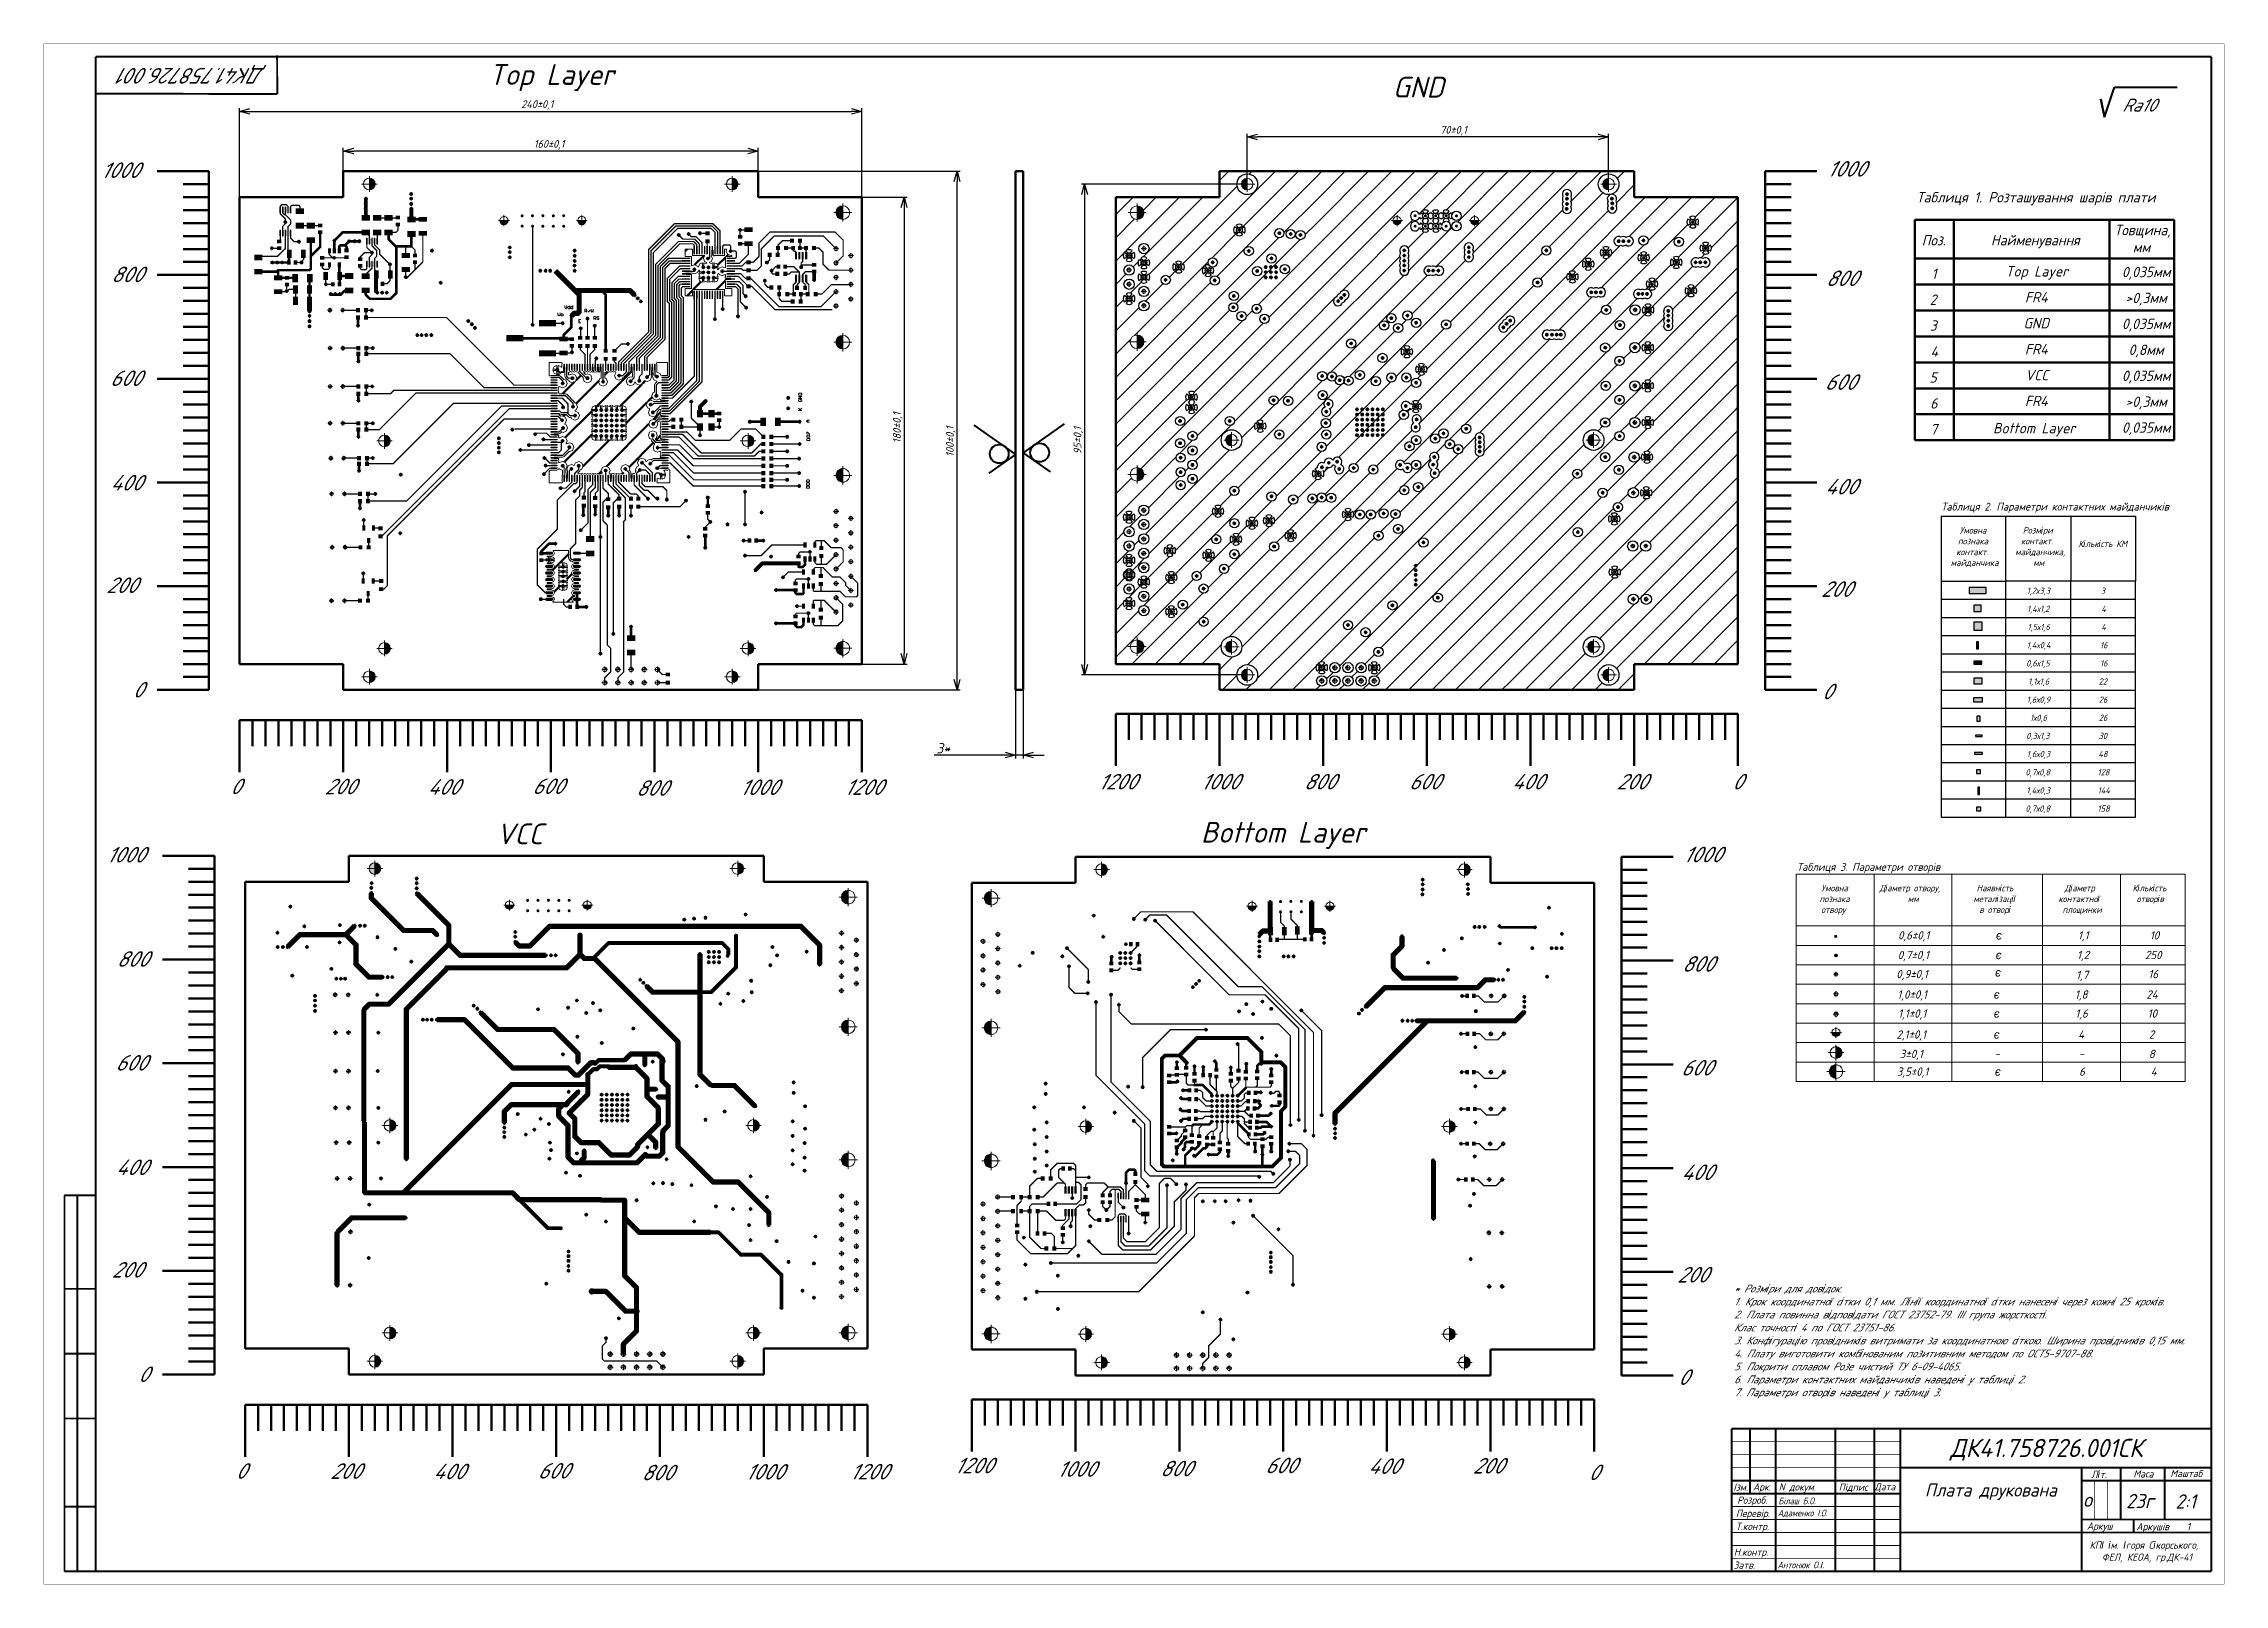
# Paper-space layout 'Layout1' of a CAD drawing. Header units: millimetres. Extents: x 0 to 841, y 0 to 594.
import ezdxf

# ---------------------------------------------------------------- set-up
doc = ezdxf.new("R2010")
doc.units = ezdxf.units.MM
doc.layers.get('0').update_dxf_attribs({"lineweight": 50})
for name, color, linetype in [('BottomLayer', 5, 'Continuous'), ('Mechanical13', 56, 'Continuous'), ('Mechanical3', 76, 'Continuous'), ('MidLayer1', 16, 'Continuous'), ('PDF _Геометрия', 7, 'Continuous'), ('PDF _Сплошная заливка', 7, 'Continuous'), ('TopLayer', 1, 'Continuous')]:
    doc.layers.add(name, color=color, linetype=linetype)
doc.styles.add('Gost', font='gost.ttf', dxfattribs={"oblique": 15})
doc.styles.add('GOST-2.304_Type-B_italic', font='')
doc.styles.get('GOST-2.304_Type-B_italic').set_extended_font_data('GOST Common', italic=True)
doc.dimstyles.new('ISO-25', dxfattribs={"dimtxt": 2.5, "dimasz": 2.5, "dimexe": 1.25, "dimexo": 0.625, "dimtad": 1, "dimtxsty": 'Standard', "dimcen": 2.5, "dimadec": 0, "dimazin": 0, "dimtfac": 1, "dimtmove": 0, "dimatfit": 3, "dimfxl": 1, "dimarcsym": 0})
pattern_1 = [(45, (-3713.139, -2170.568), (-4.490128, 4.490128), [])]

psp = doc.layouts.get("Layout1")

# ---------------------------------------------------------------- texts
at = {"insert": (114.876, 578.658), "char_height": 6, "attachment_point": 1, "rotation": 180, "style": 'Gost'}
psp.add_mtext_dynamic_manual_height_columns('\\pi29.541;{\\fGOST type B|b0|i1|c204|p34;ДК41.758726.001}', width=120, gutter_width=25, heights=[19.892], dxfattribs=at)
at = {"attachment_point": 1}
for s, width, gutter_width, insert, char_height, style in [('\\pi9.3215;{\\fGOST type B|b0|i1|c204|p34;Top Layer}', 65.77171, 12.5, (162.439, 586.161), 8, 'GOST-2.304_Type-B_italic'), ('\\pi5.052;{\\fGOST type B|b0|i1|c204|p34;GND}', 29.59478, 12.5, (515.301, 581.28), 8, 'GOST-2.304_Type-B_italic'), ('{\\fGOST type B|b0|i1|c204|p34;1000}', 15.88495, 17.5, (22.082, 548.262), 6, 'Gost'), ('{\\fGOST type B|b0|i1|c204|p34;1000}', 15.88495, 17.5, (687.792, 548.774), 6, 'Gost'), ('{\\fGOST type B|b0|i1|c204|p34;Таблиця 1. Розташування шарів плати}', 120.6153, 12.5, (722.327, 536.808), 4, 'GOST-2.304_Type-B_italic'), ('\\pi1.1598;{\\fGOST type B|b0|i1|c204|p34;Товщина, \\P\\pi8.2235;мм}', 22.86843, 12.5, (797.484, 524.182), 4, 'GOST-2.304_Type-B_italic'), ('\\pi2.0078;{\\fGOST type B|b0|i1|c204|p34;Поз.}', 12.98863, 12.5, (722.327, 520.263), 4, 'GOST-2.304_Type-B_italic'), ('\\pi-2.2903;{\\fGOST type B|b0|i1|c204|p34;Найменування}', 29.59478, 12.5, (753.285, 520.263), 4, 'GOST-2.304_Type-B_italic'), ('{\\fGOST type B|b0|i1|c204|p34;800}', 15.88495, 17.5, (25.927, 508.065), 6, 'Gost'), ('{\\fGOST type B|b0|i1|c204|p34;800}', 15.88495, 17.5, (687.23, 506.574), 6, 'Gost'), ('\\pi5.8122;{\\fGOST type B|b0|i1|c204|p34;1}', 13.30195, 12.5, (722.327, 507.341), 4, 'GOST-2.304_Type-B_italic'), ('\\pi3.0152;{\\fGOST type B|b0|i1|c204|p34;Top Layer}', 29.59478, 12.5, (753.654, 508.269), 4, 'GOST-2.304_Type-B_italic'), ('\\pi1.2092;{\\fGOST type B|b0|i1|c204|p34;0,035мм}', 20.98426, 12.5, (800.332, 507.999), 4, 'GOST-2.304_Type-B_italic'), ('\\pi5.0937;{\\fGOST type B|b0|i1|c204|p34;2}', 13.30195, 12.5, (722.327, 497.341), 4, 'GOST-2.304_Type-B_italic'), ('\\pi10.475;{\\fGOST type B|b0|i1|c204|p34;FR4}', 29.59478, 12.5, (753.654, 498.269), 4, 'GOST-2.304_Type-B_italic'), ('\\pi2.5982;{\\fGOST type B|b0|i1|c204|p34;>0,3мм}', 20.98426, 12.5, (800.332, 497.999), 4, 'GOST-2.304_Type-B_italic'), ('\\pi9.9247;{\\fGOST type B|b0|i1|c204|p34;GND}', 29.59478, 12.5, (753.654, 488.269), 4, 'GOST-2.304_Type-B_italic'), ('\\pi1.2092;{\\fGOST type B|b0|i1|c204|p34;0,035мм}', 20.98426, 12.5, (800.332, 487.999), 4, 'GOST-2.304_Type-B_italic'), ('\\pi5.1078;{\\fGOST type B|b0|i1|c204|p34;3}', 13.30195, 12.5, (722.327, 487.341), 4, 'GOST-2.304_Type-B_italic'), ('\\pi5.4119;{\\fGOST type B|b0|i1|c204|p34;4}', 13.30195, 12.5, (722.327, 477.341), 4, 'GOST-2.304_Type-B_italic'), ('\\pi10.475;{\\fGOST type B|b0|i1|c204|p34;FR4}', 29.59478, 12.5, (753.654, 478.269), 4, 'GOST-2.304_Type-B_italic'), ('\\pi3.7835;{\\fGOST type B|b0|i1|c204|p34;0,8мм}', 20.98426, 12.5, (800.332, 477.999), 4, 'GOST-2.304_Type-B_italic'), ('{\\fGOST type B|b0|i1|c204|p34;600}', 15.88495, 17.5, (25.496, 468.044), 6, 'Gost'), ('{\\fGOST type B|b0|i1|c204|p34;600}', 15.88495, 17.5, (686.798, 466.554), 6, 'Gost'), ('\\pi5.0272;{\\fGOST type B|b0|i1|c204|p34;5}', 13.30195, 12.5, (722.327, 467.341), 4, 'GOST-2.304_Type-B_italic'), ('\\pi10.615;{\\fGOST type B|b0|i1|c204|p34;VCC}', 29.59478, 12.5, (753.654, 468.269), 4, 'GOST-2.304_Type-B_italic'), ('\\pi1.2092;{\\fGOST type B|b0|i1|c204|p34;0,035мм}', 20.98426, 12.5, (800.332, 467.999), 4, 'GOST-2.304_Type-B_italic'), ('\\pi5.2846;{\\fGOST type B|b0|i1|c204|p34;6}', 13.30195, 12.5, (722.327, 457.341), 4, 'GOST-2.304_Type-B_italic'), ('\\pi10.475;{\\fGOST type B|b0|i1|c204|p34;FR4}', 29.59478, 12.5, (753.654, 458.269), 4, 'GOST-2.304_Type-B_italic'), ('\\pi2.5982;{\\fGOST type B|b0|i1|c204|p34;>0,3мм}', 20.98426, 12.5, (800.332, 457.999), 4, 'GOST-2.304_Type-B_italic'), ('\\pi5.3002;{\\fGOST type B|b0|i1|c204|p34;7}', 13.30195, 12.5, (722.327, 447.341), 4, 'GOST-2.304_Type-B_italic'), ('\\pi4.1889;{\\fGOST type B|b0|i1|c204|p34;Bottom Layer}', 41.28307, 12.5, (747.652, 447.795), 4, 'GOST-2.304_Type-B_italic'), ('\\pi1.2092;{\\fGOST type B|b0|i1|c204|p34;0,035мм}', 20.98426, 12.5, (800.332, 447.999), 4, 'GOST-2.304_Type-B_italic'), ('{\\fGOST type B|b0|i1|c204|p34;400}', 15.88495, 17.5, (25.63, 427.751), 6, 'Gost'), ('{\\fGOST type B|b0|i1|c204|p34;400}', 15.88495, 17.5, (686.932, 426.26), 6, 'Gost'), ('{\\fGOST type B|b0|i1|c204|p34;200}', 15.88495, 17.5, (24.095, 388.234), 6, 'Gost'), ('{\\fGOST type B|b0|i1|c204|p34;200}', 15.88495, 17.5, (685.397, 386.743), 6, 'Gost'), ('{\\fGOST type B|b0|i1|c204|p34;0}', 5.5, 17.5, (34.258, 347.947), 6, 'Gost'), ('{\\fGOST type B|b0|i1|c204|p34;0}', 5.5, 17.5, (685.745, 347.257), 6, 'Gost'), ('{\\fGOST type B|b0|i1|c204|p34;1200}', 15.88495, 17.5, (406.703, 312.495), 6, 'Gost'), ('{\\fGOST type B|b0|i1|c204|p34;1000}', 15.88495, 17.5, (446.267, 312.495), 6, 'Gost'), ('{\\fGOST type B|b0|i1|c204|p34;800}', 15.88495, 17.5, (485.893, 312.495), 6, 'Gost'), ('{\\fGOST type B|b0|i1|c204|p34;600}', 15.88495, 17.5, (526.457, 312.495), 6, 'Gost'), ('{\\fGOST type B|b0|i1|c204|p34;400}', 15.88495, 17.5, (566.159, 312.495), 6, 'Gost'), ('{\\fGOST type B|b0|i1|c204|p34;200}', 15.88495, 17.5, (606.552, 312.495), 6, 'Gost'), ('{\\fGOST type B|b0|i1|c204|p34;0}', 5.5, 17.5, (651.15, 312.495), 6, 'Gost'), ('{\\fGOST type B|b0|i1|c204|p34;0}', 5.5, 17.5, (71.864, 310.658), 6, 'Gost'), ('{\\fGOST type B|b0|i1|c204|p34;200}', 15.88495, 17.5, (108.344, 310.617), 6, 'Gost'), ('{\\fGOST type B|b0|i1|c204|p34;400}', 15.88495, 17.5, (148.003, 310.472), 6, 'Gost'), ('{\\fGOST type B|b0|i1|c204|p34;600}', 15.88495, 17.5, (188.353, 310.735), 6, 'Gost'), ('{\\fGOST type B|b0|i1|c204|p34;800}', 15.88495, 17.5, (228.355, 310.059), 6, 'Gost'), ('{\\fGOST type B|b0|i1|c204|p34;1000}', 15.88495, 17.5, (268.516, 310.342), 6, 'Gost'), ('{\\fGOST type B|b0|i1|c204|p34;1200}', 15.88495, 17.5, (308.786, 310.401), 6, 'Gost'), ('\\pi6.4325;{\\fGOST type B|b0|i1|c204|p34;VCC}', 29.59478, 12.5, (168.247, 293.374), 8, 'GOST-2.304_Type-B_italic'), ('\\pi0.86039;{\\fGOST type B|b0|i1|c204|p34;Bottom Layer}', 67.53124, 12.5, (445.496, 293.982), 8, 'GOST-2.304_Type-B_italic'), ('{\\fGOST type B|b0|i1|c204|p34;1000}', 15.88495, 17.5, (24.198, 284.322), 6, 'Gost'), ('{\\fGOST type B|b0|i1|c204|p34;1000}', 15.88495, 17.5, (632.349, 284.414), 6, 'Gost'), ('{\\fGOST type B|b0|i1|c204|p34;800}', 15.88495, 17.5, (28.043, 244.125), 6, 'Gost'), ('{\\fGOST type B|b0|i1|c204|p34;800}', 15.88495, 17.5, (631.787, 242.214), 6, 'Gost'), ('{\\fGOST type B|b0|i1|c204|p34;600}', 15.88495, 17.5, (27.611, 204.105), 6, 'Gost'), ('{\\fGOST type B|b0|i1|c204|p34;600}', 15.88495, 17.5, (631.355, 202.193), 6, 'Gost'), ('{\\fGOST type B|b0|i1|c204|p34;400}', 15.88495, 17.5, (27.745, 163.811), 6, 'Gost'), ('{\\fGOST type B|b0|i1|c204|p34;400}', 15.88495, 17.5, (631.489, 161.9), 6, 'Gost'), ('{\\fGOST type B|b0|i1|c204|p34;200}', 15.88495, 17.5, (26.21, 124.294), 6, 'Gost'), ('{\\fGOST type B|b0|i1|c204|p34;200}', 15.88495, 17.5, (629.954, 122.383), 6, 'Gost'), ('{\\fGOST type B|b0|i1|c204|p34;0}', 5.5, 17.5, (36.374, 84.007), 6, 'Gost'), ('{\\fGOST type B|b0|i1|c204|p34;0}', 5.5, 17.5, (630.302, 82.897), 6, 'Gost'), ('{\\fGOST type B|b0|i1|c204|p34;0}', 5.5, 17.5, (73.979, 46.718), 6, 'Gost'), ('{\\fGOST type B|b0|i1|c204|p34;200}', 15.88495, 17.5, (110.46, 46.677), 6, 'Gost'), ('{\\fGOST type B|b0|i1|c204|p34;400}', 15.88495, 17.5, (150.119, 46.533), 6, 'Gost'), ('{\\fGOST type B|b0|i1|c204|p34;600}', 15.88495, 17.5, (190.469, 46.795), 6, 'Gost'), ('{\\fGOST type B|b0|i1|c204|p34;800}', 15.88495, 17.5, (230.471, 46.119), 6, 'Gost'), ('{\\fGOST type B|b0|i1|c204|p34;1000}', 15.88495, 17.5, (270.631, 46.403), 6, 'Gost'), ('{\\fGOST type B|b0|i1|c204|p34;1200}', 15.88495, 17.5, (310.901, 46.461), 6, 'Gost'), ('{\\fGOST type B|b0|i1|c204|p34;1200}', 15.88495, 17.5, (351.26, 48.831), 6, 'Gost'), ('{\\fGOST type B|b0|i1|c204|p34;1000}', 15.88495, 17.5, (390.825, 47.491), 6, 'Gost'), ('{\\fGOST type B|b0|i1|c204|p34;800}', 15.88495, 17.5, (430.451, 47.655), 6, 'Gost'), ('{\\fGOST type B|b0|i1|c204|p34;600}', 15.88495, 17.5, (471.014, 48.844), 6, 'Gost'), ('{\\fGOST type B|b0|i1|c204|p34;400}', 15.88495, 17.5, (510.716, 48.582), 6, 'Gost'), ('{\\fGOST type B|b0|i1|c204|p34;200}', 15.88495, 17.5, (551.109, 48.726), 6, 'Gost'), ('{\\fGOST type B|b0|i1|c204|p34;0}', 5.5, 17.5, (595.707, 46.202), 6, 'Gost')]:
    psp.add_mtext_dynamic_manual_height_columns(s, width=width, gutter_width=gutter_width, heights=[0], dxfattribs=dict(at, insert=insert, char_height=char_height, style=style))
at = {"color": 0, "lineweight": 40, "insert": (801.583, 572.836), "char_height": 5, "attachment_point": 1, "style": 'Gost'}
psp.add_mtext_dynamic_manual_height_columns('{\\fGOST type B|b0|i1|c204|p34;Ra10}', width=2.09131, gutter_width=67.587, heights=[0], dxfattribs=at)
at = {"lineweight": 40, "attachment_point": 1}
for s, width, heights, insert, char_height, style in [('{\\fGOST type B|b0|i1|c204|p34;Таблиця 2. Параметри контактних майданчиків}', 93.14054, [7.722], (731.843, 417.03), 3, 'GOST-2.304_Type-B_italic'), ('\\pi12.5;{\\fGOST type B|b0|i1|c204|p34;\\P\\pi7.1437;Умовна \\P\\pi6.4613;познака\\P\\pi5.785;контакт.\\P\\pi3.6775;майданчика}', 25, [25], (731.83, 411.823), 2.5, 'GOST-2.304_Type-B_italic'), ('\\pi12.5;{\\fGOST type B|b0|i1|c204|p34;\\P\\pi6.4617;Розм\\fArial|b0|i1|c204|p34;і\\fGOST type B|b0|i1|c204|p34;ри \\P\\pi5.785;контакт.\\P\\pi3.5423;майданчика,\\P\\pi10.493;мм}', 25, [25], (756.83, 411.823), 2.5, 'GOST-2.304_Type-B_italic'), ('\\pi12.24;{\\fGOST type B|b0|i1|c204|p34;\\P\\pi1.5587;К\\fArial|b0|i1|c204|p34;і\\fGOST type B|b0|i1|c204|p34;льк\\fArial|b0|i1|c204|p34;і\\fGOST type B|b0|i1|c204|p34;сть КМ}', 24.4791, [19.816], (783.237, 406.639), 2.5, 'GOST-2.304_Type-B_italic'), ('\\pi12.5;{\\fGOST type B|b0|i1|c204|p34;\\P\\pi8.014;\\H1.6x;1,2х3,3}', 25, [7], (756.83, 386.823), 1.5, 'GOST-2.304_Type-B_italic'), ('\\pi12.5;\\P\\pi11.574;{\\fGOST type B|b0|i1|c204|p34;\\H1.6x;3}', 25, [7], (781.83, 386.823), 1.5, 'GOST-2.304_Type-B_italic'), ('\\pi12.5;{\\fGOST type B|b0|i1|c204|p34;\\P\\pi8.1354;\\H1.6x;1,4х1,2}', 25, [7], (756.83, 379.823), 1.5, 'GOST-2.304_Type-B_italic'), ('\\pi12.5;{\\fGOST type B|b0|i1|c204|p34;\\P\\pi8.317;\\H1.6x;1,5х1,6}', 25, [7], (756.83, 372.823), 1.5, 'GOST-2.304_Type-B_italic'), ('\\pi12.5;\\P\\pi11.757;{\\fGOST type B|b0|i1|c204|p34;\\H1.6x;4}', 25, [7], (781.83, 379.823), 1.5, 'GOST-2.304_Type-B_italic'), ('\\pi12.5;\\P\\pi11.757;{\\fGOST type B|b0|i1|c204|p34;\\H1.6x;4}', 25, [7], (781.83, 372.823), 1.5, 'GOST-2.304_Type-B_italic'), ('\\pi12.5;{\\fGOST type B|b0|i1|c204|p34;\\P\\pi8.0055;\\H1.6x;1,4х0,4}', 25, [7], (756.83, 365.823), 1.5, 'GOST-2.304_Type-B_italic'), ('\\pi12.5;\\P\\pi11.287;{\\fGOST type B|b0|i1|c204|p34;\\H1.6x;16}', 25, [7], (781.83, 365.823), 1.5, 'GOST-2.304_Type-B_italic'), ('\\pi12.5;{\\fGOST type B|b0|i1|c204|p34;\\P\\pi7.7628;\\H1.6x;0,6х1,5}', 25, [7], (756.83, 358.823), 1.5, 'GOST-2.304_Type-B_italic'), ('\\pi12.5;\\P\\pi11.287;{\\fGOST type B|b0|i1|c204|p34;\\H1.6x;16}', 25, [7], (781.83, 358.823), 1.5, 'GOST-2.304_Type-B_italic'), ('\\pi12.5;{\\fGOST type B|b0|i1|c204|p34;\\P\\pi8.5546;\\H1.6x;1,1х1,6}', 25, [7], (756.83, 351.823), 1.5, 'GOST-2.304_Type-B_italic'), ('\\pi12.5;\\P\\pi10.734;{\\fGOST type B|b0|i1|c204|p34;\\H1.6x;22}', 25, [7], (781.83, 351.823), 1.5, 'GOST-2.304_Type-B_italic'), ('\\pi12.5;{\\fGOST type B|b0|i1|c204|p34;\\P\\pi7.9953;\\H1.6x;1,6х0,9}', 25, [7], (756.83, 344.823), 1.5, 'GOST-2.304_Type-B_italic'), ('\\pi12.5;\\P\\pi10.797;{\\fGOST type B|b0|i1|c204|p34;\\H1.6x;26}', 25, [7], (781.83, 344.823), 1.5, 'GOST-2.304_Type-B_italic'), ('\\pi12.5;{\\fGOST type B|b0|i1|c204|p34;\\P\\pi7.8171;\\H1.6x;0,3х1,3}', 25, [7], (756.83, 330.823), 1.5, 'GOST-2.304_Type-B_italic'), ('\\pi12.5;{\\fGOST type B|b0|i1|c204|p34;\\P\\pi9.2675;\\H1.6x;1х0,6}', 25, [7], (756.83, 337.823), 1.5, 'GOST-2.304_Type-B_italic'), ('\\pi12.5;\\P\\pi10.728;{\\fGOST type B|b0|i1|c204|p34;\\H1.6x;30}', 25, [7], (781.83, 330.823), 1.5, 'GOST-2.304_Type-B_italic'), ('\\pi12.5;\\P\\pi10.797;{\\fGOST type B|b0|i1|c204|p34;\\H1.6x;26}', 25, [7], (781.83, 337.823), 1.5, 'GOST-2.304_Type-B_italic'), ('\\pi12.5;{\\fGOST type B|b0|i1|c204|p34;\\P\\pi8.014;\\H1.6x;1,6х0,3}', 25, [7], (756.83, 323.823), 1.5, 'GOST-2.304_Type-B_italic'), ('\\pi12.5;\\P\\pi10.63;{\\fGOST type B|b0|i1|c204|p34;\\H1.6x;48}', 25, [7], (781.83, 323.823), 1.5, 'GOST-2.304_Type-B_italic'), ('\\pi12.5;{\\fGOST type B|b0|i1|c204|p34;\\P\\pi7.5141;\\H1.6x;0,7х0,8}', 25, [7], (756.83, 316.823), 1.5, 'GOST-2.304_Type-B_italic'), ('\\pi12.5;\\P\\pi10.325;{\\fGOST type B|b0|i1|c204|p34;\\H1.6x;128}', 25, [7], (781.83, 316.823), 1.5, 'GOST-2.304_Type-B_italic'), ('\\pi12.5;{\\fGOST type B|b0|i1|c204|p34;\\P\\pi7.8952;\\H1.6x;1,4х0,3}', 25, [7], (756.83, 309.823), 1.5, 'GOST-2.304_Type-B_italic'), ('\\pi12.5;\\P\\pi10.382;{\\fGOST type B|b0|i1|c204|p34;\\H1.6x;144}', 25, [7], (781.83, 309.823), 1.5, 'GOST-2.304_Type-B_italic'), ('\\pi12.5;{\\fGOST type B|b0|i1|c204|p34;\\P\\pi7.5141;\\H1.6x;0,7х0,8}', 25, [7], (756.83, 302.823), 1.5, 'GOST-2.304_Type-B_italic'), ('\\pi12.5;\\P\\pi10.325;{\\fGOST type B|b0|i1|c204|p34;\\H1.6x;158}', 25, [7], (781.83, 302.823), 1.5, 'GOST-2.304_Type-B_italic'), ('{\\fGOST type B|b0|i1|c204|p34;Таблиця 3}. Параметри отворів', 77.2439, [0], (676.181, 278.103), 3, 'GOST-2.304_Type-B_italic'), ('\\pi15;\\P\\pi9.6437;{\\fGOST type B|b0|i1|c204|p34;Умовна \\P\\pi8.9613;познака\\P\\pi9.5713;отвору}', 30, [20], (675.956, 273.883), 2.5, 'GOST-2.304_Type-B_italic'), ('\\pi15;\\P\\pi2.1406;{\\fGOST type B|b0|i1|c204|p34;Д\\fArial|b0|i1|c204|p34;і\\fGOST type B|b0|i1|c204|p34;аметр отвору,\\P\\pi12.993;мм}', 30, [20], (705.956, 273.883), 2.5, 'GOST-2.304_Type-B_italic'), ('\\pi17.208;{\\fGOST type B|b0|i1|c204|p34;\\P\\pi9.5426;Наявн\\fArial|b0|i1|c204|p34;і\\fGOST type B|b0|i1|c204|p34;сть \\P\\pi8.3123;метал\\fArial|b0|i1|c204|p34;і\\fGOST type B|b0|i1|c204|p34;зац\\fArial|b0|i1|c204|p34;ії\\fGOST type B|b0|i1|c204|p34;\\P\\pi10.603;в отвор\\fArial|b0|i1|c204|p34;і}', 34.41672, [29.974], (735.956, 273.883), 2.5, 'GOST-2.304_Type-B_italic'), ('\\pi15;\\P\\pi8.5126;{\\fGOST type B|b0|i1|c204|p34;Д\\fArial|b0|i1|c204|p34;і\\fGOST type B|b0|i1|c204|p34;аметр \\P\\pi6.1078;контактно\\fArial|b0|i1|c204|p34;ї\\fGOST type B|b0|i1|c204|p34; \\P\\pi7.6724;площинки}', 30, [29.974], (770.956, 273.883), 2.5, 'GOST-2.304_Type-B_italic'), ('\\pi12.24;{\\fGOST type B|b0|i1|c204|p34;\\P\\pi4.6961;К\\fArial|b0|i1|c204|p34;і\\fGOST type B|b0|i1|c204|p34;льк\\fArial|b0|i1|c204|p34;і\\fGOST type B|b0|i1|c204|p34;сть \\P\\pi6.2587;отвор\\fArial|b0|i1|c204|p34;і\\fGOST type B|b0|i1|c204|p34;в}', 24.4791, [29.974], (800.956, 273.883), 2.5, 'GOST-2.304_Type-B_italic'), ('\\pi15;\\P\\pi8.6803;{\\fGOST type B|b0|i1|c204|p34;\\H1.6x;0,7±0,1}', 30, [9.615], (706.399, 247.598), 2, 'GOST-2.304_Type-B_italic'), ('\\pi15;\\P\\pi8.6803;{\\fGOST type B|b0|i1|c204|p34;\\H1.6x;0,6±0,1}', 30, [9.615], (706.509, 255.174), 2, 'GOST-2.304_Type-B_italic'), ('\\pi17.5;\\P\\pi16.487;{\\fArial|b0|i1|c204|p34;\\H1.6x;є}', 35, [9.615], (736.509, 255.174), 2, 'GOST-2.304_Type-B_italic'), ('\\pi12.5;\\P\\pi9.0137;{\\fGOST type B|b0|i1|c204|p34;\\H1.6x;250}', 25, [9.615], (801.399, 247.598), 2, 'GOST-2.304_Type-B_italic'), ('\\pi12.5;{\\fGOST type B|b0|i1|c204|p34;\\P\\pi10.777;\\H1.6x;10}', 25, [9.615], (801.509, 255.174), 2, 'GOST-2.304_Type-B_italic'), ('\\pi15;\\P\\pi8.6803;{\\fGOST type B|b0|i1|c204|p34;\\H1.6x;0,9±0,1}', 30, [9.615], (705.837, 240.224), 2, 'GOST-2.304_Type-B_italic'), ('\\pi17.5;\\P\\pi16.487;{\\fArial|b0|i1|c204|p34;\\H1.6x;є}', 35, [9.615], (736.145, 240.889), 2, 'GOST-2.304_Type-B_italic'), ('\\pi17.5;\\P\\pi16.487;{\\fArial|b0|i1|c204|p34;\\H1.6x;є}', 35, [9.615], (736.399, 247.598), 2, 'GOST-2.304_Type-B_italic'), ('\\pi12.5;\\P\\pi10.883;{\\fGOST type B|b0|i1|c204|p34;\\H1.6x;16}', 25, [9.615], (800.837, 240.224), 2, 'GOST-2.304_Type-B_italic'), ('\\pi15;\\P\\pi9.2597;{\\fGOST type B|b0|i1|c204|p34;\\H1.6x;1,0±0,1}', 30, [9.615], (705.66, 232.359), 2, 'GOST-2.304_Type-B_italic'), ('\\pi17.5;\\P\\pi16.487;{\\fArial|b0|i1|c204|p34;\\H1.6x;є}', 35, [9.615], (735.66, 232.359), 2, 'GOST-2.304_Type-B_italic'), ('\\pi15;\\P\\pi12.734;{\\fGOST type B|b0|i1|c204|p34;\\H1.6x;1,8}', 30, [9.615], (770.66, 232.359), 2, 'GOST-2.304_Type-B_italic'), ('\\pi12.5;{\\fGOST type B|b0|i1|c204|p34;\\P\\pi10.289;\\H1.6x;24}', 25, [9.615], (800.66, 232.359), 2, 'GOST-2.304_Type-B_italic'), ('\\pi15;\\P\\pi9.5765;{\\fGOST type B|b0|i1|c204|p34;\\H1.6x;1,1±0,1}', 30, [9.615], (705.66, 225.024), 2, 'GOST-2.304_Type-B_italic'), ('\\pi17.5;\\P\\pi16.487;{\\fArial|b0|i1|c204|p34;\\H1.6x;є}', 35, [9.615], (735.66, 225.024), 2, 'GOST-2.304_Type-B_italic'), ('\\pi15;\\P\\pi12.908;{\\fGOST type B|b0|i1|c204|p34;\\H1.6x;1,6}', 30, [9.615], (770.66, 225.024), 2, 'GOST-2.304_Type-B_italic'), ('\\pi12.5;{\\fGOST type B|b0|i1|c204|p34;\\P\\pi10.777;\\H1.6x;10}', 25, [9.615], (800.66, 225.024), 2, 'GOST-2.304_Type-B_italic'), ('\\pi15;\\P\\pi8.9225;{\\fGOST type B|b0|i1|c204|p34;\\H1.6x;2,1±0,1}', 30, [9.615], (705.66, 216.949), 2, 'GOST-2.304_Type-B_italic'), ('\\pi17.5;\\P\\pi16.487;{\\fArial|b0|i1|c204|p34;\\H1.6x;є}', 35, [9.615], (735.66, 216.949), 2, 'GOST-2.304_Type-B_italic'), ('\\pi15;\\P\\pi14.009;{\\fGOST type B|b0|i1|c204|p34;\\H1.6x;4}', 30, [9.615], (770.66, 216.949), 2, 'GOST-2.304_Type-B_italic'), ('\\pi12.5;{\\fGOST type B|b0|i1|c204|p34;\\P\\pi11.254;\\H1.6x;2}', 25, [9.615], (800.66, 216.949), 2, 'GOST-2.304_Type-B_italic'), ('\\pi15;\\P\\pi10.205;{\\fGOST type B|b0|i1|c204|p34;\\H1.6x;3±0,1}', 30, [9.615], (705.66, 209.467), 2, 'GOST-2.304_Type-B_italic'), ('\\pi17.5;\\P\\pi16.686;{\\fGOST type B|b0|i1|c204|p34;\\H1.6x;-}', 35, [9.615], (735.66, 209.467), 2, 'GOST-2.304_Type-B_italic'), ('\\pi15;\\P\\pi14.186;{\\fGOST type B|b0|i1|c204|p34;\\H1.6x;-}', 30, [9.615], (770.66, 209.467), 2, 'GOST-2.304_Type-B_italic'), ('\\pi12.5;{\\fGOST type B|b0|i1|c204|p34;\\P\\pi11.265;\\H1.6x;8}', 25, [9.615], (800.66, 209.467), 2, 'GOST-2.304_Type-B_italic'), ('\\pi15;\\P\\pi8.6204;{\\fGOST type B|b0|i1|c204|p34;\\H1.6x;3,5±0,1}', 30, [9.615], (706.104, 202.637), 2, 'GOST-2.304_Type-B_italic'), ('\\pi17.5;\\P\\pi16.487;{\\fArial|b0|i1|c204|p34;\\H1.6x;є}', 35, [9.615], (736.104, 202.637), 2, 'GOST-2.304_Type-B_italic'), ('\\pi15;\\P\\pi13.907;{\\fGOST type B|b0|i1|c204|p34;\\H1.6x;6}', 30, [9.615], (771.104, 202.637), 2, 'GOST-2.304_Type-B_italic'), ('\\pi12.5;{\\fGOST type B|b0|i1|c204|p34;\\P\\pi11.509;\\H1.6x;4}', 25, [9.615], (801.104, 202.637), 2, 'GOST-2.304_Type-B_italic'), ('{\\fGOST type B|b0|i1|c204|p34;* Розм\\fArial|b0|i1|c204|p34;і\\fGOST type B|b0|i1|c204|p34;ри для дов\\fArial|b0|i1|c204|p34;і\\fGOST type B|b0|i1|c204|p34;док.\\P1. Крок координатно\\fArial|b0|i1|c204|p34;ї\\fGOST type B|b0|i1|c204|p34; с\\fArial|b0|i1|c204|p34;і\\fGOST type B|b0|i1|c204|p34;тки 0,1 мм. Л\\fArial|b0|i1|c204|p34;і\\fGOST type B|b0|i1|c204|p34;н\\fArial|b0|i1|c204|p34;ії\\fGOST type B|b0|i1|c204|p34; координатно\\fArial|b0|i1|c204|p34;ї\\fGOST type B|b0|i1|c204|p34; с\\fArial|b0|i1|c204|p34;і\\fGOST type B|b0|i1|c204|p34;тки нанесен\\fArial|b0|i1|c204|p34;і\\fGOST type B|b0|i1|c204|p34; через кожн\\fArial|b0|i1|c204|p34;і\\fGOST type B|b0|i1|c204|p34; 25 крок\\fArial|b0|i1|c204|p34;і\\fGOST type B|b0|i1|c204|p34;в.\\P2. Плата повинна в\\fArial|b0|i1|c204|p34;і\\fGOST type B|b0|i1|c204|p34;дпов\\fArial|b0|i1|c204|p34;і\\fGOST type B|b0|i1|c204|p34;дати ГОСТ 23752-79. III група жорсткост\\fArial|b0|i1|c204|p34;і\\fGOST type B|b0|i1|c204|p34;.\\PКлас точност\\fArial|b0|i1|c204|p34;і\\fGOST type B|b0|i1|c204|p34; 4 по ГОСТ 23751-86. \\P3. Конф\\fArial|b0|i1|c204|p34;і\\fGOST type B|b0|i1|c204|p34;гурац\\fArial|b0|i1|c204|p34;і\\fGOST type B|b0|i1|c204|p34;ю пров\\fArial|b0|i1|c204|p34;і\\fGOST type B|b0|i1|c204|p34;дник\\fArial|b0|i1|c204|p34;і\\fGOST type B|b0|i1|c204|p34;в витримати за координатною с\\fArial|b0|i1|c204|p34;і\\fGOST type B|b0|i1|c204|p34;ткою. Ширина пров\\fArial|b0|i1|c204|p34;і\\fGOST type B|b0|i1|c204|p34;дник\\fArial|b0|i1|c204|p34;і\\fGOST type B|b0|i1|c204|p34;в 0,15 мм.\\P4. Плату виготовити комб\\fArial|b0|i1|c204|p34;і\\fGOST type B|b0|i1|c204|p34;нованим позитивним методом по ОСТ5-9707-88.\\P5. Покрити сплавом Розе чистий ТУ 6-09-4065.\\P6. Параметри контактних майданчик\\fArial|b0|i1|c204|p34;і\\fGOST type B|b0|i1|c204|p34;в наведен\\fArial|b0|i1|c204|p34;і\\fGOST type B|b0|i1|c204|p34; у таблиц\\fArial|b0|i1|c204|p34;і\\fGOST type B|b0|i1|c204|p34; 2.\\P7. Параметри отвор\\fArial|b0|i1|c204|p34;і\\fGOST type B|b0|i1|c204|p34;в наведен\\fArial|b0|i1|c204|p34;і\\fGOST type B|b0|i1|c204|p34; у таблиц\\fArial|b0|i1|c204|p34;і\\fGOST type B|b0|i1|c204|p34; 3.}', 177.75188, [0], (651.905, 115.539), 3, 'Gost')]:
    psp.add_mtext_dynamic_manual_height_columns(s, width=width, gutter_width=12.5, heights=heights, dxfattribs=dict(at, insert=insert, char_height=char_height, style=style))
at = {"lineweight": 40}
note = psp.add_mtext_dynamic_manual_height_columns('\\pi15;\\P\\pi12.824;{\\fGOST type B|b0|i1|c204|p34;\\H1.6x;1,2\\P\\pi15;}', width=30, gutter_width=12.5, heights=[9.615, 0], dxfattribs=dict(at, insert=(771.399, 247.598), char_height=2, attachment_point=1, style='GOST-2.304_Type-B_italic'))
for column, words in zip(note.columns.linked_columns, ['\\pi15;']):
    column.text = words
note = psp.add_mtext_dynamic_manual_height_columns('\\pi15;\\P\\pi13.062;{\\fGOST type B|b0|i1|c204|p34;\\H1.6x;1,1\\P\\pi15;}', width=30, gutter_width=12.5, heights=[9.615, 0], dxfattribs=dict(at, insert=(771.509, 255.174), char_height=2, attachment_point=1, style='GOST-2.304_Type-B_italic'))
note = psp.add_mtext_dynamic_manual_height_columns('\\pi15;\\P\\pi12.731;{\\fGOST type B|b0|i1|c204|p34;\\H1.6x;1,7\\P\\pi15;}', width=30, gutter_width=12.5, heights=[9.615, 0], dxfattribs=dict(at, insert=(771.145, 239.906), char_height=2, attachment_point=1, style='GOST-2.304_Type-B_italic'))
for column, words in zip(note.columns.linked_columns, ['\\pi15;']):
    column.text = words
at = {"color": 18, "true_color": 0x000000, "attachment_point": 1}
for s, width, heights, insert, char_height, style in [('\\pi20.285;{\\fGOST type B|b0|i1|c204|p34;ДК41.758726.001СК}', 120, [19.892], (714.999, 56.102), 7, 'GOST-2.304_Type-B_italic'), ('\\pi5.3449;{\\fGOST type B|b0|i1|c204|p34;Л\\fArial|b0|i1|c204|p34;і\\fGOST type B|b0|i1|c204|p34;т.}', 17.43543, [0], (784.37, 43.806), 2.8, 'GOST-2.304_Type-B_italic'), ('\\pi4.6573;{\\fGOST type B|b0|i1|c204|p34;Маса}', 17.43543, [0], (801.312, 44.006), 2.8, 'GOST-2.304_Type-B_italic'), ('\\pi1.8959;{\\fGOST type B|b0|i1|c204|p34;Маштаб}', 17.43543, [0], (818.312, 44.139), 2.8, 'GOST-2.304_Type-B_italic'), ('{\\fGOST type B|b0|i1|c204|p34;Ізм.}', 9.99997, [0], (651.719, 38.889), 2.8, 'GOST-2.304_Type-B_italic'), ('{\\fGOST type B|b0|i1|c204|p34;Розроб.}', 9.99997, [0], (653.158, 33.873), 2.8, 'GOST-2.304_Type-B_italic'), ('{\\fGOST type B|b0|i1|c204|p34;Арк.}', 9.99997, [0], (659.242, 38.972), 2.8, 'GOST-2.304_Type-B_italic'), ('{\\fGOST type B|b0|i1|c204|p34;N докум.}', 18.27512, [0], (669.192, 38.972), 2.8, 'GOST-2.304_Type-B_italic'), ('{\\fGOST type B|b0|i1|c204|p34;Підпис}', 9.99997, [0], (692.309, 38.852), 2.8, 'GOST-2.304_Type-B_italic'), ('{\\fGOST type B|b0|i1|c204|p34;Дата}', 9.99997, [0], (706.102, 38.997), 2.8, 'GOST-2.304_Type-B_italic'), ('\\pi8.4419;{\\fGOST type B|b0|i1|c204|p34;\\H1.4286x;Плата друкована\\H0.7x; }', 70.00008, [0], (717.101, 38.867), 3.5, 'GOST-2.304_Type-B_italic'), ('\\pi1.3499;{\\fGOST type B|b0|i1|c204|p34;о}', 6.24713, [0], (785.252, 35.404), 5.5, 'GOST-2.304_Type-B_italic'), ('\\pi2.0041;{\\fGOST type B|b0|i1|c204|p34;2\\fGOST type B|b0|i1|c0|p34;3\\fGOST type B|b0|i1|c204|p34;г}', 17.43543, [0], (801.132, 34.882), 5.5, 'GOST-2.304_Type-B_italic'), ('{\\fGOST type B|b0|i1|c204|p34;2:1}', 17.43543, [0], (822.181, 34.713), 5.5, 'GOST-2.304_Type-B_italic'), ('{\\fGOST type B|b0|i1|c204|p34;Перевір.}', 9.99997, [0], (652.664, 28.812), 2.8, 'GOST-2.304_Type-B_italic'), ('Адаменко І.О.', 23.33273, [0], (668.799, 28.812), 2.6, 'Gost'), ('Білаш Б.О.', 25.78352, [3.305], (669.047, 33.476), 2.6, 'Gost'), ('{\\fGOST type B|b0|i1|c204|p34;Т.контр.}', 9.99997, [0], (652.637, 23.773), 2.8, 'GOST-2.304_Type-B_italic'), ('{\\fGOST type B|b0|i1|c204|p34; Аркуш }', 19.03943, [0], (786.312, 23.873), 2.8, 'GOST-2.304_Type-B_italic'), ('{\\fGOST type B|b0|i1|c204|p34;Аркушів    1}', 28.47472, [0], (807.084, 23.68), 2.8, 'GOST-2.304_Type-B_italic'), ('{\\fGOST type B|b0|i1|c204|p34;Затв.}', 9.99997, [0], (651.782, 8.811), 2.8, 'GOST-2.304_Type-B_italic'), ('{\\fGOST type B|b0|i1|c204|p34;Н.контр.}', 15.37639, [0], (651.858, 13.811), 2.8, 'GOST-2.304_Type-B_italic'), ('Антонюк О.{\\fArial|b0|i0|c204|p34;І}.', 25.50532, [0], (668.745, 8.811), 2.6, 'Gost'), ('\\pi3.9079;{\\fGOST type B|b0|i1|c204|p34;КП\\fArial|b0|i1|c204|p34;І\\fGOST type B|b0|i1|c204|p34; \\fArial|b0|i1|c204|p34;і\\fGOST type B|b0|i1|c204|p34;м. \\fArial|b0|i1|c204|p34;І\\fGOST type B|b0|i1|c204|p34;горя С\\fArial|b0|i1|c204|p34;і\\fGOST type B|b0|i1|c204|p34;корського, \\P\\pi8.6646;ФЕЛ, КЕОА, гр.ДК-41}', 53.32719, [9.746], (785.165, 16.561), 2.8, 'GOST-2.304_Type-B_italic')]:
    psp.add_mtext_dynamic_manual_height_columns(s, width=width, gutter_width=25, heights=heights, dxfattribs=dict(at, insert=insert, char_height=char_height, style=style))

# ---------------------------------------------------------------- blocks, each defined once
blk = doc.blocks.new('_Open30')
at = {"color": 0, "linetype": 'ByBlock', "lineweight": -2}
for p, q in [((-1, 0.27), (0, 0)), ((0, 0), (-1, -0.27)), ((0, 0), (-1, 0))]:
    blk.add_line(p, q, dxfattribs=at)
blk = doc.blocks.new('*D99')
at = {"color": 0, "lineweight": -2, "transparency": 16777216}
for p, q in [((374.82, 344.86), (374.82, 318.49)), ((377.82, 344.86), (377.82, 318.49)), ((370.82, 319.74), (343.43, 319.74)), ((377.82, 319.74), (374.82, 319.74)), ((381.82, 319.74), (385.82, 319.74))]:
    blk.add_line(p, q, dxfattribs=at)
at = {"layer": 'Defpoints', "color": 0, "lineweight": 20, "transparency": 16777216}
for p in [(374.82, 344.86), (377.82, 344.86), (377.82, 319.74)]:
    blk.add_point(p, dxfattribs=at)
at = {"color": 0, "lineweight": -2, "transparency": 16777216, "xscale": 4, "yscale": 4, "zscale": 4}
blk.add_blockref('_Open30', (374.82, 319.74), dxfattribs=at)
at = {"color": 0, "lineweight": -2, "transparency": 16777216, "xscale": 4, "yscale": 4, "zscale": 4, "rotation": 180}
blk.add_blockref('_Open30', (377.82, 319.74), dxfattribs=at)
at = {"color": 0, "transparency": 16777216, "insert": (346.91, 322.36), "char_height": 4, "attachment_point": 5, "style": 'GOST-2.304_Type-B_italic'}
blk.add_mtext('3*', dxfattribs=at)
blk = doc.blocks.new('*D93')
at = {"color": 0, "lineweight": -2, "transparency": 16777216}
for p, q in [((115.59, 544.86), (115.59, 553.87)), ((271.59, 552.62), (119.59, 552.62)), ((275.59, 544.86), (275.59, 553.87))]:
    blk.add_line(p, q, dxfattribs=at)
at = {"layer": 'Defpoints', "color": 0, "lineweight": 20, "transparency": 16777216}
for p in [(115.59, 552.62), (115.59, 544.86), (275.59, 544.86)]:
    blk.add_point(p, dxfattribs=at)
at = {"color": 0, "lineweight": -2, "transparency": 16777216, "xscale": 4, "yscale": 4, "zscale": 4, "rotation": 180}
blk.add_blockref('_Open30', (115.59, 552.62), dxfattribs=at)
at = {"color": 0, "lineweight": -2, "transparency": 16777216, "xscale": 4, "yscale": 4, "zscale": 4}
blk.add_blockref('_Open30', (275.59, 552.62), dxfattribs=at)
at = {"color": 0, "transparency": 16777216, "insert": (194.95, 555.04), "char_height": 3, "attachment_point": 5, "style": 'GOST-2.304_Type-B_italic'}
blk.add_mtext('160{\\fGOST type B|b0|i1|c204|p34;\\C0;%%P0,1}', dxfattribs=at)
blk = doc.blocks.new('*D94')
at = {"color": 0, "lineweight": -2, "transparency": 16777216}
for p, q in [((75.59, 534.86), (75.59, 569.2)), ((79.59, 567.95), (311.59, 567.95)), ((315.59, 534.86), (315.59, 569.2))]:
    blk.add_line(p, q, dxfattribs=at)
at = {"layer": 'Defpoints', "color": 0, "lineweight": 20, "transparency": 16777216}
for p in [(315.59, 567.95), (75.59, 534.86), (315.59, 534.86)]:
    blk.add_point(p, dxfattribs=at)
at = {"color": 0, "lineweight": -2, "transparency": 16777216, "xscale": 4, "yscale": 4, "zscale": 4, "rotation": 180}
blk.add_blockref('_Open30', (75.59, 567.95), dxfattribs=at)
at = {"color": 0, "lineweight": -2, "transparency": 16777216, "xscale": 4, "yscale": 4, "zscale": 4}
blk.add_blockref('_Open30', (315.59, 567.95), dxfattribs=at)
at = {"color": 0, "transparency": 16777216, "insert": (190.38, 570.37), "char_height": 3, "attachment_point": 5, "style": 'GOST-2.304_Type-B_italic'}
blk.add_mtext('240{\\fGOST type B|b0|i1|c204|p34;\\C0;%%P0,1}', dxfattribs=at)
blk = doc.blocks.new('*D95')
at = {"color": 0, "lineweight": -2, "transparency": 16777216}
for p, q in [((315.59, 534.86), (333.09, 534.86)), ((331.84, 530.86), (331.84, 358.86)), ((315.59, 354.86), (333.09, 354.86))]:
    blk.add_line(p, q, dxfattribs=at)
at = {"layer": 'Defpoints', "color": 0, "lineweight": 20, "transparency": 16777216}
for p in [(315.59, 534.86), (315.59, 354.86), (331.84, 354.86)]:
    blk.add_point(p, dxfattribs=at)
at = {"color": 0, "lineweight": -2, "transparency": 16777216, "xscale": 4, "yscale": 4, "zscale": 4}
for p, rotation in [((331.84, 534.86), 90), ((331.84, 354.86), 270)]:
    blk.add_blockref('_Open30', p, dxfattribs=dict(at, rotation=rotation))
at = {"color": 0, "transparency": 16777216, "insert": (329.42, 445.94), "char_height": 3, "attachment_point": 5, "rotation": 90, "style": 'GOST-2.304_Type-B_italic'}
blk.add_mtext('180{\\fGOST type B|b0|i1|c204|p34;\\C0;%%P0,1}', dxfattribs=at)
blk = doc.blocks.new('*D96')
at = {"color": 0, "lineweight": -2, "transparency": 16777216}
for p, q in [((275.59, 544.86), (353.55, 544.86)), ((352.3, 348.86), (352.3, 540.86)), ((275.59, 344.86), (353.55, 344.86))]:
    blk.add_line(p, q, dxfattribs=at)
at = {"layer": 'Defpoints', "color": 0, "lineweight": 20, "transparency": 16777216}
for p in [(275.59, 544.86), (352.3, 544.86), (275.59, 344.86)]:
    blk.add_point(p, dxfattribs=at)
at = {"color": 0, "lineweight": -2, "transparency": 16777216, "xscale": 4, "yscale": 4, "zscale": 4}
for p, rotation in [((352.3, 544.86), 90), ((352.3, 344.86), 270)]:
    blk.add_blockref('_Open30', p, dxfattribs=dict(at, rotation=rotation))
at = {"color": 0, "transparency": 16777216, "insert": (349.88, 440.6), "char_height": 3, "attachment_point": 5, "rotation": 90, "style": 'GOST-2.304_Type-B_italic'}
blk.add_mtext('100{\\fGOST type B|b0|i1|c204|p34;\\C0;%%P0,1}', dxfattribs=at)
blk = doc.blocks.new('*D97')
at = {"color": 0, "lineweight": -2, "transparency": 16777216}
for p, q in [((464.2, 539.85), (464.2, 559.32)), ((599.58, 558.07), (468.2, 558.07)), ((603.58, 539.85), (603.58, 559.32))]:
    blk.add_line(p, q, dxfattribs=at)
at = {"layer": 'Defpoints', "color": 0, "lineweight": 20, "transparency": 16777216}
for p in [(464.2, 558.07), (464.2, 539.85), (603.58, 539.85)]:
    blk.add_point(p, dxfattribs=at)
at = {"color": 0, "lineweight": -2, "transparency": 16777216, "xscale": 4, "yscale": 4, "zscale": 4, "rotation": 180}
blk.add_blockref('_Open30', (464.2, 558.07), dxfattribs=at)
at = {"color": 0, "lineweight": -2, "transparency": 16777216, "xscale": 4, "yscale": 4, "zscale": 4}
blk.add_blockref('_Open30', (603.58, 558.07), dxfattribs=at)
at = {"color": 0, "transparency": 16777216, "insert": (543.75, 560.49), "char_height": 3, "attachment_point": 5, "style": 'GOST-2.304_Type-B_italic'}
blk.add_mtext('70{\\fGOST type B|b0|i1|c204|p34;\\C0;%%P0,1}', dxfattribs=at)
blk = doc.blocks.new('*D98')
at = {"color": 0, "lineweight": -2, "transparency": 16777216}
for p, q in [((464.2, 539.87), (400.24, 539.87)), ((401.49, 535.87), (401.49, 354.63)), ((464.2, 350.63), (400.24, 350.63))]:
    blk.add_line(p, q, dxfattribs=at)
at = {"layer": 'Defpoints', "color": 0, "lineweight": 20, "transparency": 16777216}
for p in [(464.2, 539.87), (401.49, 350.63), (464.2, 350.63)]:
    blk.add_point(p, dxfattribs=at)
at = {"color": 0, "lineweight": -2, "transparency": 16777216, "xscale": 4, "yscale": 4, "zscale": 4}
for p, rotation in [((401.49, 539.87), 90), ((401.49, 350.63), 270)]:
    blk.add_blockref('_Open30', p, dxfattribs=dict(at, rotation=rotation))
at = {"color": 0, "transparency": 16777216, "insert": (399.06, 441.01), "char_height": 3, "attachment_point": 5, "rotation": 90, "style": 'GOST-2.304_Type-B_italic'}
blk.add_mtext('95{\\fGOST type B|b0|i1|c204|p34;\\C0;%%P0,1}', dxfattribs=at)

# ---------------------------------------------------------------- dimensions: what is measured, and where the dimension line sits
for base, p1, p2, angle, text, picture, middle in [((315.589, 567.948), (75.589, 534.86), (315.589, 534.86), 180, '<>{\\fGOST type B|b0|i1|c204|p34;\\C0;%%P0,1}', '*D94', (190.376, 567.948)), ((115.589, 552.616), (275.589, 544.86), (115.589, 544.86), 180, '<>{\\fGOST type B|b0|i1|c204|p34;\\C0;%%P0,1}', '*D93', (194.955, 552.616)), ((464.198, 558.07), (603.582, 539.849), (464.198, 539.849), 180, '70{\\fGOST type B|b0|i1|c204|p34;\\C0;%%P0,1}', '*D97', (543.745, 558.07)), ((352.302, 544.86), (275.589, 344.86), (275.589, 544.86), 90, '100{\\fGOST type B|b0|i1|c204|p34;\\C0;%%P0,1}', '*D96', (352.302, 440.599)), ((401.486, 350.63), (464.198, 539.874), (464.198, 350.63), 90, '95{\\fGOST type B|b0|i1|c204|p34;\\C0;%%P0,1}', '*D98', (401.486, 441.01)), ((331.842, 354.86), (315.589, 534.86), (315.589, 354.86), 90, '<>{\\fGOST type B|b0|i1|c204|p34;\\C0;%%P0,1}', '*D95', (331.842, 445.94))]:
    dim = psp.add_linear_dim(base=base, p1=p1, p2=p2, angle=angle, text=text, dimstyle='ISO-25', override={"dimtxt": 3, "dimasz": 4, "dimexo": 0, "dimtxsty": 'GOST-2.304_Type-B_italic', "dimblk1": 'Open30', "dimblk2": 'Open30', "dimsah": 1})
    dim.commit()
    dim.dimension.update_dxf_attribs({"geometry": picture, "text_midpoint": middle, "dimtype": 160})
dim = psp.add_linear_dim(base=(377.824, 319.738), p1=(374.824, 344.86), p2=(377.824, 344.86), text='<>*', dimstyle='ISO-25', override={"dimtxt": 4, "dimasz": 4, "dimexo": 0, "dimtxsty": 'GOST-2.304_Type-B_italic', "dimblk1": 'Open30', "dimblk2": 'Open30', "dimsah": 1})
dim.commit()
dim.dimension.update_dxf_attribs({"geometry": '*D99', "text_midpoint": (346.907, 319.738), "dimtype": 160})

# ---------------------------------------------------------------- hatches: boundary and pattern name
at = {"lineweight": 30}
h = psp.add_hatch(dxfattribs=at)
h.set_pattern_fill('ANSI31', color=256, scale=2)
h.set_pattern_definition(pattern_1)
h.paths.add_polyline_path([(491.495, 544.86), (453.472, 544.86), (453.472, 534.86), (413.472, 534.86), (413.472, 354.86), (453.472, 354.86), (453.472, 344.86), (482.642, 344.86)])
h.paths.add_polyline_path([(460.236, 488.99, -1), (463.822, 488.99, -1)], flags=16)
h.paths.add_polyline_path([(462.01, 488.486, -0.4143145), (461.487, 489.009, -0.4143145), (462.01, 489.532, -0.4143145), (462.533, 489.009, -0.4143145)], flags=0)
h.paths.add_polyline_path([(469.046, 487.949, -1), (472.632, 487.949, -1)], flags=16)
h.paths.add_polyline_path([(457.049, 492.377, -1), (460.635, 492.377, -1)], flags=16)
h.paths.add_polyline_path([(470.821, 487.444, -0.4140361), (470.299, 487.968, -0.4138106), (470.821, 488.49, -0.4138106), (471.344, 487.968, -0.4140361)], flags=0)
h.paths.add_polyline_path([(466.059, 491.825, -1), (469.644, 491.825, -1)], flags=16)
h.paths.add_polyline_path([(458.3, 492.396, -0.4143145), (458.823, 492.918, -0.4143145), (459.346, 492.396, -0.4143145), (458.823, 491.873, -0.4143145)], flags=0)
h.paths.add_polyline_path([(467.833, 491.321, -0.4143145), (467.31, 491.844, -0.4143145), (467.833, 492.367, -0.4143145), (468.356, 491.844, -0.4143145)], flags=0)
h.paths.add_polyline_path([(476.171, 456.523, -1), (472.586, 456.523, -1)], flags=16)
h.paths.add_polyline_path([(474.361, 457.06, -0.4143145), (474.884, 456.538, -0.4143145), (474.361, 456.015, -0.4143145), (473.838, 456.538, -0.4143145)], flags=0)
h.paths.add_polyline_path([(457.249, 496.759, -1), (460.834, 496.759, -1)], flags=16)
h.paths.add_polyline_path([(444.62, 458.913, -0.2867456), (444.62, 456.524), (443.637, 457.138, -0.1139354), (443.289, 456.789), (443.953, 455.726), (443.289, 454.664, -0.1139352), (443.637, 454.315), (444.62, 454.929, -0.2867456), (444.62, 452.54), (443.637, 453.154, -0.1139354), (443.289, 452.806), (443.902, 451.823, -0.2867456), (441.514, 451.823), (442.127, 452.806, -0.1139353), (441.779, 453.154), (440.796, 452.54, -0.2867456), (440.796, 454.929), (441.779, 454.315, -0.1139353), (442.127, 454.664), (441.463, 455.726), (442.127, 456.789, -0.1139353), (441.779, 457.138), (440.796, 456.524, -0.2867456), (440.796, 458.913), (441.779, 458.299, -0.1139353), (442.127, 458.647), (441.514, 459.63, -0.2867456), (443.902, 459.63), (443.289, 458.647, -0.1139352), (443.637, 458.299)], flags=16)
h.paths.add_polyline_path([(458.499, 496.778, -0.4143145), (459.022, 497.301, -0.4143145), (459.545, 496.778, -0.4143145), (459.022, 496.256, -0.4143145)], flags=0)
h.paths.add_polyline_path([(443.209, 457.733, -0.4143145), (442.686, 457.21, -0.4143145), (442.164, 457.733, -0.4143145), (442.686, 458.256, -0.4143145)], flags=0)
h.paths.add_polyline_path([(459.24, 448.556, -1), (455.655, 448.556, -1)], flags=16)
h.paths.add_polyline_path([(481.748, 456.324, -1), (478.163, 456.324, -1)], flags=16)
h.paths.add_polyline_path([(457.428, 449.092, -0.4143145), (457.951, 448.569, -0.4143145), (457.428, 448.046, -0.4143145), (456.905, 448.569, -0.4143145)], flags=0)
h.paths.add_polyline_path([(479.939, 456.861, -0.4143145), (480.462, 456.338, -0.4143145), (479.939, 455.815, -0.4143145), (479.416, 456.338, -0.4143145)], flags=0)
h.paths.add_polyline_path([(470.394, 448.475), (469.78, 447.493, -0.1139352), (470.129, 447.144), (471.111, 447.758, -0.2867456), (471.111, 445.369), (470.129, 445.983, -0.1139354), (469.78, 445.635), (470.394, 444.652, -0.2867456), (468.005, 444.652), (468.619, 445.635, -0.1139353), (468.271, 445.983), (467.288, 445.369, -0.2867456), (467.288, 447.758), (468.271, 447.144, -0.1139353), (468.619, 447.493), (468.005, 448.475, -0.2867456)], flags=16)
h.paths.add_polyline_path([(443.209, 453.748, -0.4143145), (442.686, 453.225, -0.4143145), (442.164, 453.748, -0.4143145), (442.686, 454.271, -0.4143145)], flags=0)
h.paths.add_polyline_path([(469.182, 447.1, -0.4143145), (469.705, 446.577, -0.4143145), (469.182, 446.054, -0.4143145), (468.659, 446.577, -0.4143145)], flags=0)
h.paths.add_polyline_path([(462.111, 441.192, -1), (454.143, 441.192, -1)], flags=16)
h.paths.add_polyline_path([(449.879, 502.734, -1), (453.464, 502.734, -1)], flags=16)
h.paths.add_polyline_path([(458.107, 443.445, -0.414158), (460.349, 441.204, -0.414158), (458.107, 438.963, -0.414158), (455.866, 441.204, -0.414158)], flags=0)
h.paths.add_polyline_path([(451.128, 502.755, -0.4143145), (451.651, 503.278, -0.4143145), (452.174, 502.755, -0.4143145), (451.651, 502.232, -0.4143145)], flags=0)
h.paths.add_polyline_path([(471.319, 503.371, -0.4143145), (470.796, 503.894, -0.4143145), (471.319, 504.416, -0.4143145), (471.842, 503.894, -0.4143145)], flags=16)
h.paths.add_polyline_path([(440.119, 448.556, -1), (436.533, 448.556, -1)], flags=16)
h.paths.add_polyline_path([(466.258, 506.363, -1), (469.843, 506.363, -1)], flags=16)
h.paths.add_polyline_path([(473.311, 503.371, -0.4143145), (472.788, 503.894, -0.4143145), (473.311, 504.416, -0.4143145), (473.834, 503.894, -0.4143145)], flags=16)
h.paths.add_polyline_path([(478.362, 443.377, -1), (474.777, 443.377, -1)], flags=16)
h.paths.add_polyline_path([(447.887, 504.607), (448.501, 505.59, -0.1139353), (448.153, 505.938), (447.17, 505.324, -0.2867456), (447.17, 507.713), (448.153, 507.099, -0.1139353), (448.501, 507.448), (447.887, 508.43, -0.1715224), (449.354, 508.756, -0.1404387), (449.082, 509.706, -1), (452.667, 509.706, -0.5577614), (450.072, 508.103), (449.662, 507.448, -0.1139352), (450.011, 507.099), (450.994, 507.713, -0.2867456), (450.994, 505.324), (450.011, 505.938, -0.1139354), (449.662, 505.59), (450.276, 504.607, -0.2867456)], flags=16)
h.paths.add_polyline_path([(438.827, 448.569, -0.4143145), (438.304, 448.046, -0.4143145), (437.781, 448.569, -0.4143145), (438.304, 449.092, -0.4143145)], flags=0)
h.paths.add_polyline_path([(468.032, 505.861, -0.4143145), (467.509, 506.384, -0.4143145), (468.032, 506.907, -0.4143145), (468.555, 506.384, -0.4143145)], flags=0)
h.paths.add_polyline_path([(475.304, 503.371, -0.4143145), (474.781, 503.894, -0.4143145), (475.304, 504.416, -0.4143145), (475.827, 503.894, -0.4143145)], flags=16)
h.paths.add_polyline_path([(471.319, 505.363, -0.4140361), (470.796, 505.886, -0.4143145), (471.319, 506.409, -0.4143145), (471.842, 505.886, -0.4140361)], flags=16)
h.paths.add_polyline_path([(476.553, 443.912, -0.4143145), (477.075, 443.389, -0.4143145), (476.553, 442.866, -0.4143145), (476.03, 443.389, -0.4143145)], flags=0)
h.paths.add_polyline_path([(444.899, 442.779, -1), (441.314, 442.779, -1)], flags=16)
h.paths.add_polyline_path([(473.311, 505.363, -0.4140361), (472.788, 505.886, -0.4143145), (473.311, 506.409, -0.4143145), (473.834, 505.886, -0.4140361)], flags=16)
h.paths.add_polyline_path([(449.061, 506.017, -0.4143145), (448.538, 506.54, -0.4143145), (449.061, 507.063, -0.4143145), (449.584, 506.54, -0.4143145)], flags=0)
h.paths.add_polyline_path([(443.085, 443.315, -0.4143145), (443.608, 442.792, -0.4143145), (443.085, 442.269, -0.4143145), (442.562, 442.792, -0.4143145)], flags=0)
h.paths.add_polyline_path([(475.304, 505.363, -0.4140361), (474.781, 505.886, -0.4143145), (475.304, 506.409, -0.4143145), (475.827, 505.886, -0.4140361)], flags=16)
h.paths.add_polyline_path([(471.319, 507.355, -0.4143145), (470.796, 507.878, -0.4143145), (471.319, 508.401, -0.4143145), (471.842, 507.878, -0.4143145)], flags=16)
h.paths.add_polyline_path([(424.334, 479.098, -0.414158), (421.719, 476.484, -0.4141129), (419.105, 479.098, -0.414158), (421.719, 481.713, -0.4142032)], flags=16)
h.paths.add_polyline_path([(473.311, 507.355, -0.4143145), (472.788, 507.878, -0.4143145), (473.311, 508.401, -0.4143145), (473.834, 507.878, -0.4143145)], flags=16)
h.paths.add_polyline_path([(476.914, 507.06, -1), (480.5, 507.06, -1)], flags=16)
h.paths.add_polyline_path([(475.304, 507.355, -0.4143145), (474.781, 507.878, -0.4143145), (475.304, 508.401, -0.4143145), (475.827, 507.878, -0.4143145)], flags=16)
h.paths.add_polyline_path([(450.331, 509.727, -0.4143145), (450.854, 510.25, -0.4143145), (451.377, 509.727, -0.4143145), (450.854, 509.205, -0.4143145)], flags=0)
h.paths.add_polyline_path([(478.69, 506.558, -0.4140361), (478.167, 507.081, -0.4140361), (478.69, 507.604, -0.4143145), (479.213, 507.081, -0.4143145)], flags=0)
h.paths.add_polyline_path([(471.735, 511.243, -1), (475.321, 511.243, -1)], flags=16)
h.paths.add_polyline_path([(440.119, 439.991, -1), (436.533, 439.991, -1)], flags=16)
h.paths.add_polyline_path([(444.899, 437.202, -1), (441.314, 437.202, -1)], flags=16)
h.paths.add_polyline_path([(430.956, 502.933, -1), (434.541, 502.933, -1)], flags=16)
h.paths.add_polyline_path([(463.025, 514.088, -1), (466.61, 514.088, -1)], flags=16)
h.paths.add_polyline_path([(438.923, 506.002, -0.2867456), (436.534, 506.002), (437.148, 506.984, -0.1139353), (436.799, 507.333), (435.817, 506.719, -0.2867456), (435.817, 509.108), (436.799, 508.494, -0.1139353), (437.148, 508.842), (436.534, 509.825, -0.2867456), (438.923, 509.825), (438.309, 508.842, -0.1139352), (438.657, 508.494), (439.64, 509.108, -0.2867456), (439.64, 506.719), (438.657, 507.333, -0.1139354), (438.309, 506.984)], flags=16)
h.paths.add_polyline_path([(422.361, 492.984, -1), (426.345, 492.984, -1)], flags=16)
h.paths.add_polyline_path([(473.51, 510.742, -0.4138106), (472.987, 511.265, -0.4138106), (473.51, 511.787, -0.4140361), (474.034, 511.265, -0.4140361)], flags=0)
h.paths.add_polyline_path([(438.304, 440.525, -0.4143145), (438.827, 440.003, -0.4143145), (438.304, 439.48, -0.4143145), (437.781, 440.003, -0.4143145)], flags=0)
h.paths.add_polyline_path([(443.085, 437.737, -0.4143145), (443.608, 437.214, -0.4143145), (443.085, 436.691, -0.4143145), (442.562, 437.214, -0.4143145)], flags=0)
h.paths.add_polyline_path([(432.726, 502.431, -0.4138106), (432.203, 502.954, -0.4140361), (432.726, 503.477, -0.4140361), (433.249, 502.954, -0.4138106)], flags=0)
h.paths.add_polyline_path([(464.799, 513.587, -0.4135323), (464.276, 514.11, -0.4137584), (464.799, 514.633, -0.4140361), (465.322, 514.11, -0.4138106)], flags=0)
h.paths.add_polyline_path([(425.076, 493.004, -0.4145109), (424.329, 492.257, -0.4145109), (423.582, 493.004, -0.414158), (424.329, 493.751, -0.414158)], flags=0)
h.paths.add_polyline_path([(437.706, 507.411, -0.4143145), (437.183, 507.934, -0.4143145), (437.706, 508.457, -0.4143145), (438.229, 507.934, -0.4143145)], flags=0)
h.paths.add_polyline_path([(422.341, 498.502, -1), (426.325, 498.502, -1)], flags=16)
h.paths.add_polyline_path([(440.318, 434.414, -1), (436.732, 434.414, -1)], flags=16)
h.paths.add_polyline_path([(425.056, 498.522, -0.414158), (424.309, 497.775, -0.414158), (423.562, 498.522, -0.414158), (424.309, 499.269, -0.414158)], flags=0)
h.paths.add_polyline_path([(444.899, 431.625, -1), (441.314, 431.625, -1)], flags=16)
h.paths.add_polyline_path([(438.503, 434.947, -0.4143145), (439.026, 434.425, -0.4143145), (438.503, 433.902, -0.4143145), (437.98, 434.425, -0.4143145)], flags=0)
h.paths.add_polyline_path([(443.085, 432.159, -0.4143145), (443.608, 431.636, -0.4143145), (443.085, 431.113, -0.4143145), (442.562, 431.636, -0.4143145)], flags=0)
h.paths.add_polyline_path([(426.245, 502.785), (425.262, 503.399, -0.1139354), (424.914, 503.05), (425.528, 502.068, -0.2867456), (423.139, 502.068), (423.753, 503.05, -0.1139353), (423.404, 503.399), (422.422, 502.785, -0.2867456), (422.422, 505.174), (423.404, 504.56, -0.1139353), (423.753, 504.908), (423.139, 505.891, -0.2867456), (425.528, 505.891), (424.914, 504.908, -0.1139352), (425.262, 504.56), (426.245, 505.174, -0.2867456)], flags=16)
h.paths.add_polyline_path([(420.568, 494.519), (419.585, 495.132, -0.1139354), (419.237, 494.784), (419.851, 493.801, -0.2867456), (417.462, 493.801), (418.076, 494.784, -0.1139353), (417.727, 495.132), (416.745, 494.519, -0.2867456), (416.745, 496.907), (417.727, 496.294, -0.1139353), (418.076, 496.642), (417.462, 497.625, -0.2867456), (419.851, 497.625), (419.237, 496.642, -0.1139352), (419.585, 496.294), (420.568, 496.907, -0.2867456)], flags=16)
h.paths.add_polyline_path([(459.984, 520.287), (460.598, 521.269, -0.1139353), (460.249, 521.618), (459.267, 521.004, -0.2867456), (459.267, 523.393), (460.249, 522.779, -0.1139353), (460.598, 523.127), (459.984, 524.11, -0.2867456), (462.373, 524.11), (461.759, 523.127, -0.1139352), (462.108, 522.779), (463.09, 523.393, -0.2867456), (463.09, 521.004), (462.108, 521.618, -0.1139354), (461.759, 521.269), (462.373, 520.287, -0.2867456)], flags=16)
h.paths.add_polyline_path([(419.379, 495.732, -0.414158), (418.632, 494.985, -0.414158), (417.885, 495.732, -0.414158), (418.632, 496.479, -0.414158)], flags=0)
h.paths.add_polyline_path([(425.056, 504, -0.414158), (424.309, 503.253, -0.414158), (423.562, 504, -0.414158), (424.309, 504.747, -0.414158)], flags=0)
h.paths.add_polyline_path([(461.16, 521.698, -0.4138106), (460.637, 522.221, -0.4140361), (461.16, 522.745, -0.4140361), (461.682, 522.221, -0.4138106)], flags=0)
h.paths.add_polyline_path([(440.318, 428.836, -1), (436.732, 428.836, -1)], flags=16)
h.paths.add_polyline_path([(416.664, 501.29, -1), (420.648, 501.29, -1)], flags=16)
h.paths.add_polyline_path([(474.777, 520.953, -1), (478.362, 520.953, -1)], flags=16)
h.paths.add_polyline_path([(444.899, 426.247, -1), (441.314, 426.247, -1)], flags=16)
h.paths.add_polyline_path([(426.245, 508.362), (425.262, 508.976, -0.1139354), (424.914, 508.627), (425.528, 507.645, -0.2867456), (423.139, 507.645), (423.753, 508.627, -0.1139353), (423.404, 508.976), (422.422, 508.362, -0.2867456), (422.422, 510.751), (423.404, 510.137, -0.1139353), (423.753, 510.485), (423.139, 511.468, -0.2867456), (425.528, 511.468), (424.914, 510.485, -0.1139352), (425.262, 510.137), (426.245, 510.751, -0.2867456)], flags=16)
h.paths.add_polyline_path([(438.503, 429.37, -0.4143145), (439.026, 428.847, -0.4143145), (438.503, 428.324, -0.4143145), (437.98, 428.847, -0.4143145)], flags=0)
h.paths.add_polyline_path([(476.553, 520.453, -0.4143145), (476.03, 520.976, -0.4143145), (476.553, 521.499, -0.4143145), (477.075, 520.976, -0.4143145)], flags=0)
h.paths.add_polyline_path([(419.379, 501.31, -0.414158), (418.632, 500.563, -0.414158), (417.885, 501.31, -0.414158), (418.632, 502.057, -0.414158)], flags=0)
h.paths.add_polyline_path([(479.159, 520.661, -1), (482.744, 520.661, -1)], flags=16)
h.paths.add_polyline_path([(443.085, 426.78, -0.4143145), (443.608, 426.257, -0.4143145), (443.085, 425.734, -0.4143145), (442.562, 426.257, -0.4143145)], flags=0)
h.paths.add_polyline_path([(461.033, 421.666, -1), (457.448, 421.666, -1)], flags=16)
h.paths.add_polyline_path([(424.309, 508.831, -0.414158), (423.562, 509.578, -0.414158), (424.309, 510.325, -0.414158), (425.056, 509.578, -0.414158)], flags=0)
h.paths.add_polyline_path([(480.935, 520.161, -0.4143145), (480.412, 520.684, -0.4143145), (480.935, 521.207, -0.4143145), (481.458, 520.684, -0.4143145)], flags=0)
h.paths.add_polyline_path([(482.944, 520.263, -1), (486.529, 520.263, -1)], flags=16)
h.paths.add_polyline_path([(459.221, 422.198, -0.4143145), (459.744, 421.675, -0.4143145), (459.221, 421.152, -0.4140361), (458.698, 421.675, -0.4140361)], flags=0)
h.paths.add_polyline_path([(416.664, 506.768, -1), (420.648, 506.768, -1)], flags=16)
h.paths.add_polyline_path([(484.72, 519.763, -0.4143145), (484.197, 520.285, -0.4143145), (484.72, 520.808, -0.4143145), (485.243, 520.285, -0.4143145)], flags=0)
h.paths.add_polyline_path([(440.318, 423.857, -1), (436.732, 423.857, -1)], flags=16)
h.paths.add_polyline_path([(419.379, 506.789, -0.414158), (418.632, 506.042, -0.414158), (417.885, 506.789, -0.414158), (418.632, 507.536, -0.414158)], flags=0)
h.paths.add_polyline_path([(422.341, 515.034, -1), (426.325, 515.034, -1)], flags=16)
h.paths.add_polyline_path([(438.503, 424.389, -0.4143145), (439.026, 423.867, -0.4143145), (438.503, 423.344, -0.4143145), (437.98, 423.867, -0.4143145)], flags=0)
h.paths.add_polyline_path([(475.374, 419.475, -1), (471.789, 419.475, -1)], flags=16)
h.paths.add_polyline_path([(424.309, 514.309, -0.414158), (423.562, 515.056, -0.414158), (424.309, 515.803, -0.414158), (425.056, 515.056, -0.414158)], flags=0)
h.paths.add_polyline_path([(420.568, 511.151), (419.585, 511.764, -0.1139354), (419.237, 511.416), (419.851, 510.433, -0.2867456), (417.462, 510.433), (418.076, 511.416, -0.1139353), (417.727, 511.764), (416.745, 511.151, -0.2867456), (416.745, 513.539), (417.727, 512.926, -0.1139353), (418.076, 513.274), (417.462, 514.257, -0.2867456), (419.851, 514.257), (419.237, 513.274, -0.1139352), (419.585, 512.926), (420.568, 513.539, -0.2867456)], flags=16)
h.paths.add_polyline_path([(474.087, 419.484, -0.4143145), (473.564, 418.961, -0.4143145), (473.041, 419.484, -0.4143145), (473.564, 420.007, -0.4143145)], flags=0)
h.paths.add_polyline_path([(418.632, 511.62, -0.414158), (417.885, 512.367, -0.414158), (418.632, 513.114, -0.414158), (419.379, 512.367, -0.414158)], flags=0)
h.paths.add_polyline_path([(424.314, 427.99, -0.4143145), (421.699, 425.376, -0.4143145), (419.085, 427.99, -0.4142588), (421.699, 430.605, -0.4142588)], flags=16)
h.paths.add_polyline_path([(483.74, 418.28, -1), (480.155, 418.28, -1)], flags=16)
h.paths.add_polyline_path([(454.111, 415.66), (453.497, 414.677, -0.1139352), (453.845, 414.329), (454.828, 414.943, -0.2867456), (454.828, 412.554), (453.845, 413.167, -0.1139354), (453.497, 412.819), (454.111, 411.836, -0.2867456), (451.722, 411.836), (452.336, 412.819, -0.1139353), (451.987, 413.167), (451.005, 412.554, -0.2867456), (451.005, 414.943), (451.987, 414.329, -0.1139353), (452.336, 414.677), (451.722, 415.66, -0.2867456)], flags=16)
h.paths.add_polyline_path([(481.932, 418.812, -0.4138106), (482.454, 418.289, -0.4138106), (481.932, 417.766, -0.4140361), (481.408, 418.289, -0.4140361)], flags=0)
h.paths.add_polyline_path([(452.896, 414.28, -0.4143145), (453.419, 413.757, -0.4143145), (452.896, 413.234, -0.4140361), (452.373, 413.757, -0.4140361)], flags=0)
h.paths.add_polyline_path([(473.78, 412.024), (473.166, 411.042, -0.1139352), (473.515, 410.693), (474.497, 411.307, -0.2867456), (474.497, 408.918), (473.515, 409.532, -0.1139354), (473.166, 409.184), (473.78, 408.201, -0.2867456), (471.391, 408.201), (472.005, 409.184, -0.1139353), (471.657, 409.532), (470.674, 408.918, -0.2867456), (470.674, 411.307), (471.657, 410.693, -0.1139353), (472.005, 411.042), (471.391, 412.024, -0.2867456)], flags=16)
h.paths.add_polyline_path([(460.214, 539.849, -1), (468.182, 539.849, -1)], flags=16)
h.paths.add_polyline_path([(467.207, 411.029), (466.593, 410.046, -0.1139352), (466.942, 409.697), (467.924, 410.311, -0.2867456), (467.924, 407.922), (466.942, 408.536, -0.1139354), (466.593, 408.188), (467.207, 407.205, -0.2867456), (464.818, 407.205), (465.432, 408.188, -0.1139353), (465.084, 408.536), (464.101, 407.922, -0.2867456), (464.101, 410.311), (465.084, 409.697, -0.1139353), (465.432, 410.046), (464.818, 411.029, -0.2867456)], flags=16)
h.paths.add_polyline_path([(461.033, 409.117, -1), (457.448, 409.117, -1)], flags=16)
h.paths.add_polyline_path([(464.179, 537.633, -0.414158), (461.938, 539.874, -0.414158), (464.179, 542.115, -0.414158), (466.421, 539.874, -0.414158)], flags=0)
h.paths.add_polyline_path([(459.221, 409.647, -0.4143145), (459.744, 409.125, -0.4143145), (459.221, 408.602, -0.4140361), (458.698, 409.125, -0.4140361)], flags=0)
h.paths.add_polyline_path([(473.091, 410.121, -0.4143145), (472.568, 409.598, -0.4143145), (472.046, 410.121, -0.4143145), (472.568, 410.644, -0.4143145)], flags=0)
h.paths.add_polyline_path([(466.517, 409.125, -0.4143145), (465.994, 408.602, -0.4143145), (465.471, 409.125, -0.4143145), (465.994, 409.647, -0.4143145)], flags=0)
h.paths.add_polyline_path([(421.719, 526.287, -0.4142137), (419.105, 528.901, -0.414158), (421.719, 531.516, -0.4142032), (424.334, 528.901, -0.4142588)], flags=16)
h.paths.add_polyline_path([(426.305, 414.136, -1), (422.321, 414.136, -1)], flags=16)
h.paths.add_polyline_path([(461.032, 404.854), (460.419, 403.871, -0.1139352), (460.767, 403.523), (461.75, 404.137, -0.2867456), (461.75, 401.748), (460.767, 402.362, -0.1139354), (460.419, 402.013), (461.032, 401.031, -0.2867456), (458.644, 401.031), (459.257, 402.013, -0.1139353), (458.909, 402.362), (457.926, 401.748, -0.2867456), (457.926, 404.137), (458.909, 403.523, -0.1139353), (459.257, 403.871), (458.644, 404.854, -0.2867456)], flags=16)
h.paths.add_polyline_path([(424.289, 414.892, -0.414158), (425.036, 414.145, -0.414158), (424.289, 413.398, -0.414158), (423.542, 414.145, -0.414158)], flags=0)
h.paths.add_polyline_path([(454.062, 402.942, -1), (450.476, 402.942, -1)], flags=16)
h.paths.add_polyline_path([(459.819, 403.472, -0.4143145), (460.342, 402.949, -0.4143145), (459.819, 402.427, -0.4143145), (459.296, 402.949, -0.4143145)], flags=0)
h.paths.add_polyline_path([(482.146, 406.248), (481.532, 405.266, -0.1139352), (481.881, 404.917), (482.863, 405.531, -0.2867456), (482.863, 403.142), (481.881, 403.756, -0.1139354), (481.532, 403.407), (482.146, 402.425, -0.2867456), (479.757, 402.425), (480.371, 403.407, -0.1139353), (480.023, 403.756), (479.04, 403.142, -0.2867456), (479.04, 405.531), (480.023, 404.917, -0.1139353), (480.371, 405.266), (479.757, 406.248, -0.2867456)], flags=16)
h.paths.add_polyline_path([(452.248, 403.472, -0.4143145), (452.771, 402.949, -0.4143145), (452.248, 402.427, -0.4143145), (451.725, 402.949, -0.4143145)], flags=0)
h.paths.add_polyline_path([(481.458, 404.343, -0.4138106), (480.935, 403.821, -0.4138106), (480.412, 404.343, -0.4140361), (480.935, 404.867, -0.4140361)], flags=0)
h.paths.add_polyline_path([(426.305, 408.659, -1), (422.321, 408.659, -1)], flags=16)
h.paths.add_polyline_path([(419.831, 413.359), (419.217, 412.376, -0.1139352), (419.565, 412.028), (420.548, 412.642, -0.2867456), (420.548, 410.253), (419.565, 410.867, -0.1139354), (419.217, 410.518), (419.831, 409.536, -0.2867456), (417.442, 409.536), (418.056, 410.518, -0.1139353), (417.707, 410.867), (416.725, 410.253, -0.2867456), (416.725, 412.642), (417.707, 412.028, -0.1139353), (418.056, 412.376), (417.442, 413.359, -0.2867456)], flags=16)
h.paths.add_polyline_path([(476.37, 400.154, -1), (472.785, 400.154, -1)], flags=16)
h.paths.add_polyline_path([(424.289, 409.414, -0.414158), (425.036, 408.666, -0.414158), (424.289, 407.919, -0.414158), (423.542, 408.666, -0.414158)], flags=0)
h.paths.add_polyline_path([(475.083, 400.16, -0.4143145), (474.56, 399.637, -0.4143145), (474.037, 400.16, -0.4143145), (474.56, 400.683, -0.4143145)], flags=0)
h.paths.add_polyline_path([(418.611, 412.203, -0.414158), (419.358, 411.456, -0.414158), (418.611, 410.709, -0.414158), (417.864, 411.456, -0.414158)], flags=0)
h.paths.add_polyline_path([(461.033, 397.166, -1), (457.448, 397.166, -1)], flags=16)
h.paths.add_polyline_path([(450.476, 398.679), (449.862, 397.696, -0.1139352), (450.21, 397.348), (451.193, 397.962, -0.2867456), (451.193, 395.573), (450.21, 396.187, -0.1139354), (449.862, 395.838), (450.476, 394.856, -0.2867456), (448.087, 394.856), (448.701, 395.838, -0.1139353), (448.352, 396.187), (447.37, 395.573, -0.2867456), (447.37, 397.962), (448.352, 397.348, -0.1139353), (448.701, 397.696), (448.087, 398.679, -0.2867456)], flags=16)
h.paths.add_polyline_path([(459.221, 397.695, -0.4143145), (459.744, 397.172, -0.4143145), (459.221, 396.649, -0.4140361), (458.698, 397.172, -0.4140361)], flags=0)
h.paths.add_polyline_path([(449.26, 397.296, -0.4143145), (449.783, 396.774, -0.4143145), (449.26, 396.251, -0.4143145), (448.737, 396.774, -0.4143145)], flags=0)
h.paths.add_polyline_path([(435.537, 400.472), (434.923, 399.489, -0.1139352), (435.271, 399.141), (436.254, 399.755, -0.2867456), (436.254, 397.366), (435.271, 397.98, -0.1139354), (434.923, 397.631), (435.537, 396.649, -0.2867456), (433.148, 396.649), (433.762, 397.631, -0.1139353), (433.413, 397.98), (432.431, 397.366, -0.2867456), (432.431, 399.755), (433.413, 399.141, -0.1139353), (433.762, 399.489), (433.148, 400.472, -0.2867456)], flags=16)
h.paths.add_polyline_path([(426.305, 403.082, -1), (422.321, 403.082, -1)], flags=16)
h.paths.add_polyline_path([(420.628, 405.87, -1), (416.645, 405.87, -1)], flags=16)
h.paths.add_polyline_path([(424.289, 403.836, -0.414158), (425.036, 403.088, -0.414158), (424.289, 402.341, -0.414158), (423.542, 403.088, -0.414158)], flags=0)
h.paths.add_polyline_path([(418.611, 406.625, -0.414158), (419.358, 405.878, -0.414158), (418.611, 405.131, -0.414158), (417.864, 405.878, -0.414158)], flags=0)
h.paths.add_polyline_path([(434.319, 399.089, -0.4140361), (434.843, 398.567, -0.4140361), (434.319, 398.044, -0.4138106), (433.796, 398.567, -0.4138106)], flags=0)
h.paths.add_polyline_path([(457.049, 391.589, -1), (453.464, 391.589, -1)], flags=16)
h.paths.add_polyline_path([(455.237, 392.117, -0.4143145), (455.759, 391.594, -0.4143145), (455.237, 391.071, -0.4143145), (454.714, 391.594, -0.4143145)], flags=0)
h.paths.add_polyline_path([(426.305, 397.504, -1), (422.321, 397.504, -1)], flags=16)
h.paths.add_polyline_path([(420.628, 400.393, -1), (416.645, 400.393, -1)], flags=16)
h.paths.add_polyline_path([(424.289, 398.258, -0.414158), (425.036, 397.511, -0.414158), (424.289, 396.763, -0.414158), (423.542, 397.511, -0.414158)], flags=0)
h.paths.add_polyline_path([(418.611, 401.146, -0.414158), (419.358, 400.399, -0.414158), (418.611, 399.652, -0.414158), (417.864, 400.399, -0.414158)], flags=0)
h.paths.add_polyline_path([(446.493, 388.8, -1), (442.907, 388.8, -1)], flags=16)
h.paths.add_polyline_path([(444.679, 389.328, -0.4143145), (445.202, 388.805, -0.4143145), (444.679, 388.282, -0.4143145), (444.156, 388.805, -0.4143145)], flags=0)
h.paths.add_polyline_path([(436.134, 390.114), (435.52, 389.131, -0.1139352), (435.869, 388.783), (436.851, 389.397, -0.2867456), (436.851, 387.008), (435.869, 387.622, -0.1139354), (435.52, 387.273), (436.134, 386.291, -0.2867456), (433.745, 386.291), (434.359, 387.273, -0.1139353), (434.011, 387.622), (433.028, 387.008, -0.2867456), (433.028, 389.397), (434.011, 388.783, -0.1139353), (434.359, 389.131), (433.745, 390.114, -0.2867456)], flags=16)
h.paths.add_polyline_path([(419.831, 396.727), (419.217, 395.744, -0.1139352), (419.565, 395.396), (420.548, 396.01, -0.2867456), (420.548, 393.621), (419.565, 394.235, -0.1139354), (419.217, 393.886), (419.831, 392.904, -0.2867456), (417.442, 392.904), (418.056, 393.886, -0.1139353), (417.707, 394.235), (416.725, 393.621, -0.2867456), (416.725, 396.01), (417.707, 395.396, -0.1139353), (418.056, 395.744), (417.442, 396.727, -0.2867456)], flags=16)
h.paths.add_polyline_path([(426.305, 392.027, -1), (422.321, 392.027, -1)], flags=16)
h.paths.add_polyline_path([(424.289, 392.78, -0.414158), (425.036, 392.033, -0.4145109), (424.289, 391.286, -0.4145109), (423.542, 392.033, -0.414158)], flags=0)
h.paths.add_polyline_path([(418.611, 395.568, -0.414158), (419.358, 394.821, -0.414158), (418.611, 394.074, -0.414158), (417.864, 394.821, -0.414158)], flags=0)
h.paths.add_polyline_path([(434.917, 388.73, -0.4143145), (435.44, 388.207, -0.4143145), (434.917, 387.685, -0.4143145), (434.394, 388.207, -0.4143145)], flags=0)
h.paths.add_polyline_path([(449.177, 383.925, -1), (445.592, 383.925, -1)], flags=16)
h.paths.add_polyline_path([(447.363, 384.452, -0.4143145), (447.886, 383.929, -0.4143145), (447.363, 383.406, -0.4143145), (446.84, 383.929, -0.4143145)], flags=0)
h.paths.add_polyline_path([(419.831, 391.15), (419.692, 390.927, -0.1139354), (420.326, 390.294), (420.548, 390.433, -0.2867456), (420.548, 388.044), (420.326, 388.183, -0.1139354), (419.692, 387.549), (419.831, 387.327, -0.2867456), (417.442, 387.327), (417.581, 387.549, -0.1139354), (416.947, 388.183), (416.725, 388.044, -0.2867456), (416.725, 390.433), (416.947, 390.294, -0.1139354), (417.581, 390.927), (417.442, 391.15, -0.2867456)], flags=16)
h.paths.add_polyline_path([(425.508, 388.361), (424.894, 387.379, -0.1139352), (425.242, 387.03), (426.225, 387.644, -0.2867456), (426.225, 385.255), (425.242, 385.869, -0.1139354), (424.894, 385.521), (425.508, 384.538, -0.2867456), (423.119, 384.538), (423.733, 385.521, -0.1139353), (423.384, 385.869), (422.402, 385.255, -0.2867456), (422.402, 387.644), (423.384, 387.03, -0.1139353), (423.733, 387.379), (423.119, 388.361, -0.2867456)], flags=16)
h.paths.add_polyline_path([(417.541, 389.243), (417.864, 389.243, -0.414158), (418.611, 389.99), (418.611, 390.333, 0.406151)], flags=0)
h.paths.add_polyline_path([(424.289, 387.202, -0.414158), (425.036, 386.455, -0.4145109), (424.289, 385.708, -0.4145109), (423.542, 386.455, -0.414158)], flags=0)
h.paths.add_polyline_path([(441.115, 377.745, -1), (437.529, 377.745, -1)], flags=16)
h.paths.add_polyline_path([(420.628, 383.761, -1), (416.645, 383.761, -1)], flags=16)
h.paths.add_polyline_path([(426.305, 380.972, -1), (422.321, 380.972, -1)], flags=16)
h.paths.add_polyline_path([(439.3, 378.272, -0.4143145), (439.823, 377.749, -0.4143145), (439.3, 377.226, -0.4143145), (438.777, 377.749, -0.4143145)], flags=0)
h.paths.add_polyline_path([(418.611, 384.512, -0.414158), (419.358, 383.765, -0.414158), (418.611, 383.018, -0.414158), (417.864, 383.765, -0.414158)], flags=0)
h.paths.add_polyline_path([(424.289, 381.723, -0.414158), (425.036, 380.976, -0.414158), (424.289, 380.229, -0.414158), (423.542, 380.976, -0.414158)], flags=0)
h.paths.add_polyline_path([(436.134, 376.968), (435.52, 375.985, -0.1139352), (435.869, 375.637), (436.851, 376.251, -0.2867456), (436.851, 373.862), (435.869, 374.476, -0.1139354), (435.52, 374.127), (436.134, 373.145, -0.2867456), (433.745, 373.145), (434.359, 374.127, -0.1139353), (434.011, 374.476), (433.028, 373.862, -0.2867456), (433.028, 376.251), (434.011, 375.637, -0.1139353), (434.359, 375.985), (433.745, 376.968, -0.2867456)], flags=16)
h.paths.add_polyline_path([(434.917, 375.583, -0.4143145), (435.44, 375.06, -0.4143145), (434.917, 374.537, -0.4143145), (434.394, 375.06, -0.4143145)], flags=0)
h.paths.add_polyline_path([(449.186, 371.177, -1), (445.601, 371.177, -1)], flags=16)
h.paths.add_polyline_path([(419.831, 380.095), (419.217, 379.112, -0.1139352), (419.565, 378.764), (420.548, 379.378, -0.2867456), (420.548, 376.989), (419.565, 377.603, -0.1139354), (419.217, 377.254), (419.831, 376.272, -0.2867456), (417.442, 376.272), (418.056, 377.254, -0.1139353), (417.707, 377.603), (416.725, 376.989, -0.2867456), (416.725, 379.378), (417.707, 378.764, -0.1139353), (418.056, 379.112), (417.442, 380.095, -0.2867456)], flags=16)
h.paths.add_polyline_path([(447.372, 371.702, -0.4143145), (447.895, 371.18, -0.4143145), (447.372, 370.657, -0.4143145), (446.85, 371.18, -0.4143145)], flags=0)
h.paths.add_polyline_path([(426.325, 375.455, -1), (422.341, 375.455, -1)], flags=16)
h.paths.add_polyline_path([(418.611, 378.934, -0.414158), (419.358, 378.187, -0.414158), (418.611, 377.44, -0.414158), (417.864, 378.187, -0.414158)], flags=0)
h.paths.add_polyline_path([(424.309, 376.205, -0.414158), (425.056, 375.458, -0.414158), (424.309, 374.711, -0.414158), (423.562, 375.458, -0.414158)], flags=0)
h.paths.add_polyline_path([(462.111, 361.508, -1), (454.143, 361.508, -1)], flags=16)
h.paths.add_polyline_path([(458.107, 363.75, -0.414158), (460.349, 361.509, -0.414158), (458.107, 359.268, -0.414158), (455.866, 361.509, -0.414158)], flags=0)
h.paths.add_polyline_path([(421.699, 364.167, -0.4142137), (424.314, 361.553, -0.4142588), (421.699, 358.938, -0.4142588), (419.085, 361.553, -0.4142137)], flags=16)
h.paths.add_polyline_path([(468.182, 350.63, -1), (460.214, 350.63, -1)], flags=16)
h.paths.add_polyline_path([(464.179, 352.871, -0.414158), (466.421, 350.63, -0.414158), (464.179, 348.389, -0.414158), (461.938, 350.63, -0.414158)], flags=0)
h = psp.add_hatch(dxfattribs=at)
h.set_pattern_fill('ANSI31', color=256, scale=2)
h.set_pattern_definition(pattern_1)
h.paths.add_polyline_path([(572.603, 544.86), (491.495, 544.86), (487.486, 454.289), (493.933, 454.244, -1.731066), (497.039, 454.222), (523.602, 454.036, -0.9113586), (527.054, 454.948, -0.0470727), (527.244, 455.327), (528.226, 454.713, -0.1139353), (528.575, 455.062), (527.961, 456.044, -0.2867456), (530.35, 456.044), (529.736, 455.062, -0.1139352), (530.084, 454.713), (531.067, 455.327, -0.157724), (531.404, 453.981), (569.231, 453.716)])
h.paths.add_polyline_path([(502.187, 495.442, -0.2504906), (500.992, 494.246, -1.668416), (498.756, 496.482, -0.2504928), (499.952, 497.677, -1.668416)], flags=16)
h.paths.add_polyline_path([(501.654, 497.7, -0.4138106), (502.177, 497.177, -0.4138106), (501.654, 496.654, -0.4140361), (501.13, 497.177, -0.4140361)], flags=0)
h.paths.add_polyline_path([(500.458, 496.505, -0.4143145), (500.981, 495.982, -0.4143145), (500.458, 495.459, -0.4143145), (499.935, 495.982, -0.4143145)], flags=0)
h.paths.add_polyline_path([(499.263, 495.309, -0.4138106), (499.786, 494.787, -0.4140361), (499.263, 494.263, -0.4140361), (498.74, 494.787, -0.4138106)], flags=0)
h.paths.add_polyline_path([(523.22, 509.407, -0.2855602), (523.282, 511.299, -0.3033372), (523.282, 513.291, -1.8708295), (526.263, 513.291, -0.3033372), (526.263, 511.299, -0.2855602), (526.325, 509.407, -0.2855602), (526.263, 507.515, -1.8708295), (523.282, 507.515, -0.2855602)], flags=16)
h.paths.add_polyline_path([(524.239, 508.532, -0.4140361), (524.762, 509.055, -0.4137584), (525.285, 508.532, -0.4135323), (524.762, 508.009, -0.4138106)], flags=0)
h.paths.add_polyline_path([(524.239, 510.325, -0.4143145), (524.762, 510.847, -0.4140361), (525.285, 510.325, -0.4140361), (524.762, 509.802, -0.4143145)], flags=0)
h.paths.add_polyline_path([(524.239, 506.54, -0.4143145), (524.762, 507.063, -0.4140361), (525.285, 506.54, -0.4140361), (524.762, 506.017, -0.4143145)], flags=0)
h.paths.add_polyline_path([(524.239, 512.317, -0.4143145), (524.762, 512.84, -0.4140361), (525.285, 512.317, -0.4140361), (524.762, 511.794, -0.4143145)], flags=0)
h.paths.add_polyline_path([(524.239, 514.309, -0.4143145), (524.762, 514.832, -0.4140361), (525.285, 514.309, -0.4140361), (524.762, 513.786, -0.4143145)], flags=0)
h.paths.add_polyline_path([(520.404, 525.824, -0.4143145), (521.973, 527.392, -0.4143145), (523.542, 525.824, -0.4142217), (521.973, 524.254, -0.4142217)], flags=16)
h.paths.add_polyline_path([(521.586, 488.194, -1), (518, 488.194, -1)], flags=16)
h.paths.add_polyline_path([(518.797, 485.405, -1), (515.212, 485.405, -1)], flags=16)
h.paths.add_polyline_path([(519.782, 488.735, -0.4143145), (520.305, 488.212, -0.4143145), (519.782, 487.689, -0.4143145), (519.259, 488.212, -0.4143145)], flags=0)
h.paths.add_polyline_path([(516.992, 485.946, -0.4143145), (517.515, 485.423, -0.4143145), (516.992, 484.9, -0.4143145), (516.47, 485.423, -0.4143145)], flags=0)
h.paths.add_polyline_path([(530.693, 524.002, -0.1006117), (531.008, 524.843), (531.99, 524.229, -0.1139353), (532.339, 524.578), (531.725, 525.56, -0.0202211), (531.883, 525.651, -0.020221), (531.725, 525.741), (532.339, 526.723, -0.1139353), (531.99, 527.072), (531.008, 526.458, -0.1006117), (530.693, 527.299, -10.0472226), (530.693, 528.006, -0.1006117), (531.008, 528.847), (531.99, 528.233, -0.1139353), (532.339, 528.581), (531.725, 529.564, -0.2867456), (534.114, 529.564), (533.5, 528.581, -0.1139352), (533.848, 528.233), (534.831, 528.847, -0.0178385), (534.911, 528.708, -0.0178385), (534.991, 528.847), (535.974, 528.233, -0.1139353), (536.322, 528.581), (535.708, 529.564, -0.2867456), (538.097, 529.564), (537.484, 528.581, -0.1139352), (537.832, 528.233), (538.815, 528.847, -0.0202205), (538.905, 528.689, -0.0202204), (538.995, 528.847), (539.978, 528.233, -0.1139353), (540.326, 528.581), (539.712, 529.564, -0.2867456), (542.101, 529.564), (541.487, 528.581, -0.1139352), (541.836, 528.233), (542.818, 528.847, -0.1018901), (543.135, 527.995, -0.9031747), (546.683, 527.633, -0.907724), (543.131, 527.288, -0.099365), (542.818, 526.458), (541.836, 527.072, -0.1139354), (541.487, 526.723), (542.101, 525.741, -0.1062518), (541.21, 525.419, -1.9520872), (539.158, 523.356, -0.1074893), (538.834, 522.454), (537.852, 523.068, -0.1139354), (537.503, 522.72), (538.117, 521.737, -0.2867456), (535.728, 521.737), (536.342, 522.72, -0.1139353), (535.994, 523.068), (535.011, 522.454, -0.0202204), (534.921, 522.613, -0.0202204), (534.831, 522.454), (533.848, 523.068, -0.1139354), (533.5, 522.72), (534.114, 521.737, -0.2867456), (531.725, 521.737), (532.339, 522.72, -0.1139353), (531.99, 523.068), (531.008, 522.454, -0.1006117), (530.693, 523.295, -10.0472226)], flags=16)
h.paths.add_polyline_path([(527.76, 489.19, -1), (524.175, 489.19, -1)], flags=16)
h.paths.add_polyline_path([(506.049, 478.434, -1), (502.464, 478.434, -1)], flags=16)
h.paths.add_polyline_path([(535.031, 508.071, -0.3189073), (537.097, 507.877, -2.1817455), (537.097, 505.161, -0.3189073), (535.031, 504.966, -1.7320518)], flags=16)
h.paths.add_polyline_path([(524.175, 484.409, -1), (520.59, 484.409, -1)], flags=16)
h.paths.add_polyline_path([(525.957, 489.731, -0.4138106), (526.48, 489.209, -0.4140361), (525.957, 488.685, -0.4140361), (525.434, 489.209, -0.4138106)], flags=0)
h.paths.add_polyline_path([(504.243, 478.974, -0.4143145), (504.766, 478.451, -0.4143145), (504.243, 477.928, -0.4140361), (503.72, 478.451, -0.4140361)], flags=0)
h.paths.add_polyline_path([(533.602, 506.54, -0.4143145), (534.125, 507.063, -0.4143145), (534.648, 506.54, -0.4143145), (534.125, 506.017, -0.4143145)], flags=0)
h.paths.add_polyline_path([(522.372, 484.95, -0.4143145), (522.894, 484.427, -0.4143145), (522.372, 483.905, -0.4143145), (521.849, 484.427, -0.4143145)], flags=0)
h.paths.add_polyline_path([(535.395, 506.54, -0.4143145), (535.918, 507.063, -0.4140361), (536.441, 506.54, -0.4140361), (535.918, 506.017, -0.4143145)], flags=0)
h.paths.add_polyline_path([(531.147, 486.401, -1), (527.561, 486.401, -1)], flags=16)
h.paths.add_polyline_path([(528.821, 486.419, -0.4143145), (529.344, 486.942, -0.4143145), (529.867, 486.419, -0.4143145), (529.344, 485.896, -0.4143145)], flags=0)
h.paths.add_polyline_path([(537.387, 506.54, -0.4143145), (537.91, 507.063, -0.4143145), (538.433, 506.54, -0.4143145), (537.91, 506.017, -0.4143145)], flags=0)
h.paths.add_polyline_path([(518.199, 472.856, -1), (514.614, 472.856, -1)], flags=16)
h.paths.add_polyline_path([(516.395, 473.396, -0.4143145), (516.918, 472.873, -0.4143145), (516.395, 472.35, -0.4143145), (515.872, 472.873, -0.4143145)], flags=0)
h.paths.add_polyline_path([(524.574, 477.158, -0.2867456), (526.963, 477.158), (526.349, 476.176, -0.1139352), (526.698, 475.827), (527.68, 476.441, -0.2867456), (527.68, 474.052), (526.698, 474.666, -0.1139354), (526.349, 474.318), (526.963, 473.335, -0.2867456), (524.574, 473.335), (525.188, 474.318, -0.1139353), (524.839, 474.666), (523.857, 474.052, -0.2867456), (523.857, 476.441), (524.839, 475.827, -0.1139353), (525.188, 476.176)], flags=16)
h.paths.add_polyline_path([(525.758, 475.786, -0.4143145), (526.281, 475.263, -0.4143145), (525.758, 474.74, -0.4143145), (525.235, 475.263, -0.4143145)], flags=0)
h.paths.add_polyline_path([(509.435, 466.283, -1), (505.85, 466.283, -1)], flags=16)
h.paths.add_polyline_path([(498.678, 465.627, -0.5561188), (501.602, 464.772, -0.8223742), (505.053, 464.092, -0.8728544), (501.533, 463.612, -0.8362627), (498.083, 464.35, -0.6484908), (495.094, 465.686, -1.0165949)], flags=16)
h.paths.add_polyline_path([(542.699, 485.803, -1), (539.114, 485.803, -1)], flags=16)
h.paths.add_polyline_path([(507.629, 466.822, -0.4140361), (508.153, 466.299, -0.4140361), (507.629, 465.776, -0.4138106), (507.106, 466.299, -0.4138106)], flags=0)
h.paths.add_polyline_path([(543.098, 523.669, -1), (546.683, 523.669, -1)], flags=16)
h.paths.add_polyline_path([(494.894, 465.884, -1), (491.309, 465.884, -1)], flags=16)
h.paths.add_polyline_path([(496.872, 466.224, -0.4143145), (497.395, 465.701, -0.4143145), (496.872, 465.178, -0.4143145), (496.349, 465.701, -0.4143145)], flags=0)
h.paths.add_polyline_path([(540.375, 485.821, -0.4140361), (540.898, 486.345, -0.4140361), (541.421, 485.821, -0.4143145), (540.898, 485.298, -0.4143145)], flags=0)
h.paths.add_polyline_path([(493.087, 466.423, -0.4138106), (493.61, 465.9, -0.4140361), (493.087, 465.377, -0.4140361), (492.564, 465.9, -0.4138106)], flags=0)
h.paths.add_polyline_path([(499.86, 464.83, -0.4143145), (500.383, 464.307, -0.4143145), (499.86, 463.784, -0.4143145), (499.337, 464.307, -0.4143145)], flags=0)
h.paths.add_polyline_path([(503.247, 464.63, -0.4143145), (503.77, 464.107, -0.4143145), (503.247, 463.585, -0.4143145), (502.724, 464.107, -0.4143145)], flags=0)
h.paths.add_polyline_path([(515.61, 463.893, -1), (512.025, 463.893, -1)], flags=16)
h.paths.add_polyline_path([(548.18, 512.694, -0.2855598), (548.118, 514.586, -1.7320452), (551.223, 514.586, -0.2855598), (551.161, 512.694, -1.8708295)], flags=16)
h.paths.add_polyline_path([(521.586, 465.287, -1), (518, 465.287, -1)], flags=16)
h.paths.add_polyline_path([(513.805, 464.431, -0.4138106), (514.328, 463.909, -0.4140361), (513.805, 463.385, -0.4140361), (513.283, 463.909, -0.4138106)], flags=0)
h.paths.add_polyline_path([(549.14, 511.719, -0.4138106), (549.663, 512.242, -0.4140361), (550.187, 511.719, -0.4140361), (549.663, 511.196, -0.4138106)], flags=0)
h.paths.add_polyline_path([(549.14, 513.711, -0.4138106), (549.663, 514.234, -0.4140361), (550.187, 513.711, -0.4140361), (549.663, 513.188, -0.4138106)], flags=0)
h.paths.add_polyline_path([(519.782, 465.825, -0.4143145), (520.305, 465.303, -0.4143145), (519.782, 464.78, -0.4143145), (519.259, 465.303, -0.4143145)], flags=0)
h.paths.add_polyline_path([(549.14, 515.504, -0.4138106), (549.663, 516.027, -0.4140361), (550.187, 515.504, -0.4140361), (549.663, 514.981, -0.4138106)], flags=0)
h.paths.add_polyline_path([(530.151, 470.386, -0.2867456), (532.54, 470.386), (531.926, 469.403, -0.1139352), (532.275, 469.055), (533.257, 469.669, -0.2867456), (533.257, 467.28), (532.275, 467.894, -0.1139354), (531.926, 467.545), (532.54, 466.563, -0.2867456), (530.151, 466.563), (530.765, 467.545, -0.1139353), (530.417, 467.894), (529.434, 467.28, -0.2867456), (529.434, 469.669), (530.417, 469.055, -0.1139353), (530.765, 469.403)], flags=16)
h.paths.add_polyline_path([(527.362, 465.287, -1), (523.777, 465.287, -1)], flags=16)
h.paths.add_polyline_path([(525.559, 465.825, -0.4143145), (526.081, 465.303, -0.4143145), (525.559, 464.78, -0.4143145), (525.036, 465.303, -0.4143145)], flags=0)
h.paths.add_polyline_path([(531.336, 469.013, -0.4143145), (531.859, 468.49, -0.4143145), (531.336, 467.967, -0.4143145), (530.813, 468.49, -0.4143145)], flags=0)
h.paths.add_polyline_path([(550.326, 525.824, -0.4143145), (551.895, 527.392, -0.4142217), (553.464, 525.824, -0.414129), (551.895, 524.254, -0.4142217)], flags=16)
h.paths.add_polyline_path([(495.094, 458.515, -1), (491.508, 458.515, -1)], flags=16)
h.paths.add_polyline_path([(531.147, 463.296, -1), (527.561, 463.296, -1)], flags=16)
h.paths.add_polyline_path([(493.286, 459.052, -0.4143145), (493.809, 458.529, -0.4143145), (493.286, 458.006, -0.4143145), (492.764, 458.529, -0.4143145)], flags=0)
h.paths.add_polyline_path([(529.344, 463.834, -0.4143145), (529.867, 463.311, -0.4143145), (529.344, 462.788, -0.4143145), (528.821, 463.311, -0.4143145)], flags=0)
h.paths.add_polyline_path([(562.445, 486.308, -0.317306), (563.907, 487.769, -1.7606861), (565.911, 485.431, -0.2346535), (564.783, 484.304, -1.7606861)], flags=16)
h.paths.add_polyline_path([(562.488, 484.626, -0.4143145), (563.011, 485.149, -0.4143145), (563.534, 484.626, -0.4143145), (563.011, 484.103, -0.4143145)], flags=0)
h.paths.add_polyline_path([(563.683, 486.021, -0.4143145), (564.206, 486.544, -0.4143145), (564.729, 486.021, -0.4143145), (564.206, 485.498, -0.4143145)], flags=0)
h.paths.add_polyline_path([(565.078, 487.216, -0.4143145), (565.601, 487.739, -0.4143145), (566.124, 487.216, -0.4143145), (565.601, 486.693, -0.4143145)], flags=0)
h.paths.add_polyline_path([(535.877, 525.645, -0.0214713), (535.708, 525.741), (536.322, 526.723, -0.1139353), (535.974, 527.072), (534.991, 526.458, -0.0178385), (534.911, 526.597, -0.0178385), (534.831, 526.458), (533.848, 527.072, -0.1139354), (533.5, 526.723), (534.114, 525.741, -0.020221), (533.955, 525.651, -0.0202211), (534.114, 525.56), (533.5, 524.578, -0.1139352), (533.848, 524.229), (534.831, 524.843, -0.0202204), (534.921, 524.685, -0.0202204), (535.011, 524.843), (535.994, 524.229, -0.1139353), (536.342, 524.578), (535.728, 525.56, -0.0189828)], flags=0)
h.paths.add_polyline_path([(653.472, 534.86), (613.472, 534.86), (613.472, 544.86), (572.603, 544.86), (569.231, 453.716), (653.472, 453.124)])
h.paths.add_polyline_path([(580.744, 483.31, -0.2855607), (582.636, 483.372, -0.2511263), (584.329, 483.426, -1.6124526), (584.329, 480.214, -0.2511263), (582.636, 480.267, -0.2855607), (580.744, 480.329, -1.8708295)], flags=16)
h.paths.add_polyline_path([(574.37, 501.938, -1), (577.955, 501.938, -1)], flags=16)
h.paths.add_polyline_path([(579.745, 482.36, -0.4143145), (580.268, 481.838, -0.4143145), (579.745, 481.315, -0.4143145), (579.222, 481.838, -0.4143145)], flags=0)
h.paths.add_polyline_path([(581.737, 482.36, -0.4143145), (582.259, 481.838, -0.4143145), (581.737, 481.315, -0.4143145), (581.214, 481.838, -0.4143145)], flags=0)
h.paths.add_polyline_path([(583.529, 482.36, -0.4140361), (584.053, 481.838, -0.4140361), (583.529, 481.315, -0.4138106), (583.006, 481.838, -0.4138106)], flags=0)
h.paths.add_polyline_path([(576.159, 501.435, -0.4143145), (575.636, 501.958, -0.4143145), (576.159, 502.481, -0.4143145), (576.681, 501.958, -0.4143145)], flags=0)
h.paths.add_polyline_path([(585.123, 482.36, -0.4143145), (585.646, 481.838, -0.4143145), (585.123, 481.315, -0.4143145), (584.6, 481.838, -0.4143145)], flags=0)
h.paths.add_polyline_path([(588.422, 502.217), (589.036, 503.2, -0.1139353), (588.687, 503.548), (587.705, 502.934, -0.2867456), (587.705, 505.323), (588.687, 504.709, -0.1139353), (589.036, 505.058), (588.422, 506.04, -0.2867456), (590.811, 506.04), (590.197, 505.058, -0.1139352), (590.546, 504.709), (591.528, 505.323, -0.2867456), (591.528, 502.934), (590.546, 503.548, -0.1139354), (590.197, 503.2), (590.811, 502.217, -0.2867456)], flags=16)
h.paths.add_polyline_path([(589.615, 503.627, -0.4143145), (589.092, 504.149, -0.4143145), (589.615, 504.672, -0.4143145), (590.138, 504.149, -0.4143145)], flags=0)
h.paths.add_polyline_path([(597.774, 499.706, -0.2773144), (599.62, 499.673, -1.8039722), (599.62, 496.633, -0.2773158), (597.774, 496.601, -1.7320518)], flags=16)
h.paths.add_polyline_path([(596.354, 498.173, -0.4140361), (596.877, 498.696, -0.4143145), (597.4, 498.173, -0.4143145), (596.877, 497.65, -0.4140361)], flags=0)
h.paths.add_polyline_path([(598.147, 498.173, -0.4143145), (598.67, 498.696, -0.4143145), (599.193, 498.173, -0.4143145), (598.67, 497.65, -0.4143145)], flags=0)
h.paths.add_polyline_path([(604.447, 491.381, -1), (600.862, 491.381, -1)], flags=16)
h.paths.add_polyline_path([(600.047, 498.173, -0.4143145), (600.57, 498.696, -0.4140361), (601.093, 498.173, -0.4140361), (600.57, 497.65, -0.4143145)], flags=0)
h.paths.add_polyline_path([(577.756, 514.287, -1), (581.341, 514.287, -1)], flags=16)
h.paths.add_polyline_path([(594.503, 507.105), (595.117, 508.087, -0.1139353), (594.769, 508.436), (593.786, 507.822, -0.2867456), (593.786, 510.211), (594.769, 509.597, -0.1139353), (595.117, 509.945), (594.503, 510.928, -0.2867456), (596.892, 510.928), (596.278, 509.945, -0.1139352), (596.627, 509.597), (597.609, 510.211, -0.2867456), (597.609, 507.822), (596.627, 508.436, -0.1139354), (596.278, 508.087), (596.892, 507.105, -0.2867456)], flags=16)
h.paths.add_polyline_path([(602.131, 491.399, -0.4140361), (602.654, 491.923, -0.4140361), (603.177, 491.399, -0.4143145), (602.654, 490.876, -0.4143145)], flags=0)
h.paths.add_polyline_path([(579.545, 513.786, -0.4143145), (579.022, 514.309, -0.4143145), (579.545, 514.832, -0.4143145), (580.068, 514.309, -0.4143145)], flags=0)
h.paths.add_polyline_path([(595.174, 509.037, -0.4143145), (595.697, 509.56, -0.4143145), (596.219, 509.037, -0.4143145), (595.697, 508.515, -0.4143145)], flags=0)
h.paths.add_polyline_path([(604.049, 476.84, -1), (600.463, 476.84, -1)], flags=16)
h.paths.add_polyline_path([(601.733, 476.857, -0.4143145), (602.256, 477.38, -0.4143145), (602.778, 476.857, -0.4143145), (602.256, 476.334, -0.4143145)], flags=0)
h.paths.add_polyline_path([(609.724, 485.506, -1), (606.139, 485.506, -1)], flags=16)
h.paths.add_polyline_path([(607.409, 485.524, -0.4143145), (607.932, 486.047, -0.4143145), (608.455, 485.524, -0.4143145), (607.932, 485.001, -0.4143145)], flags=0)
h.paths.add_polyline_path([(600.651, 512.296, -0.2867456), (600.651, 514.685), (601.633, 514.071, -0.1139353), (601.982, 514.419), (601.368, 515.402, -0.2867456), (603.757, 515.402), (603.143, 514.419, -0.1139352), (603.491, 514.071), (604.474, 514.685, -0.2867456), (604.474, 512.296), (603.491, 512.91, -0.1139354), (603.143, 512.561), (603.757, 511.579, -0.2867456), (601.368, 511.579), (601.982, 512.561, -0.1139353), (601.633, 512.91)], flags=16)
h.paths.add_polyline_path([(602.039, 513.512, -0.4143145), (602.562, 514.035, -0.4143145), (603.085, 513.512, -0.4143145), (602.562, 512.989, -0.4143145)], flags=0)
h.paths.add_polyline_path([(615.8, 491.381, -1), (611.817, 491.381, -1)], flags=16)
h.paths.add_polyline_path([(609.575, 471.712, -1), (605.99, 471.712, -1)], flags=16)
h.paths.add_polyline_path([(613.137, 491.399, -0.414185), (613.81, 492.072, -0.414185), (614.483, 491.399, -0.4140093), (613.81, 490.727, -0.4140093)], flags=0)
h.paths.add_polyline_path([(615.8, 499.161, -0.2511263), (617.494, 499.108, -1.7320518), (617.494, 496.003, -0.2511263), (615.8, 495.95, -1.6124526)], flags=16)
h.paths.add_polyline_path([(607.26, 471.728, -0.4143145), (607.783, 472.251, -0.4140361), (608.306, 471.728, -0.4140361), (607.783, 471.205, -0.4143145)], flags=0)
h.paths.add_polyline_path([(614.483, 497.575, -0.4143145), (615.005, 498.098, -0.4143145), (615.528, 497.575, -0.4143145), (615.005, 497.052, -0.4143145)], flags=0)
h.paths.add_polyline_path([(615.701, 476.84, -1), (611.717, 476.84, -1)], flags=16)
h.paths.add_polyline_path([(604.248, 462.1, -1), (600.662, 462.1, -1)], flags=16)
h.paths.add_polyline_path([(613.038, 476.857, -0.4144013), (613.71, 477.529, -0.4145768), (614.383, 476.857, -0.4144013), (613.71, 476.185, -0.4142259)], flags=0)
h.paths.add_polyline_path([(608.331, 519.425, -0.2954283), (610.277, 519.326, -1.9556232), (610.277, 516.419, -0.2954283), (608.331, 516.32, -1.7320518)], flags=16)
h.paths.add_polyline_path([(616.076, 497.575, -0.4140361), (616.599, 498.098, -0.4143145), (617.122, 497.575, -0.4143145), (616.599, 497.052, -0.4140361)], flags=0)
h.paths.add_polyline_path([(616.877, 492.575), (617.859, 491.961, -0.1139353), (618.208, 492.31), (617.594, 493.292, -0.2867456), (619.983, 493.292), (619.369, 492.31, -0.1139352), (619.717, 491.961), (620.7, 492.575, -0.2867456), (620.7, 490.186), (619.717, 490.8, -0.1139354), (619.369, 490.452), (619.983, 489.469, -0.2867456), (617.594, 489.469), (618.208, 490.452, -0.1139353), (617.859, 490.8), (616.877, 490.186, -0.2867456)], flags=16)
h.paths.add_polyline_path([(602.455, 462.638, -0.4143145), (602.978, 462.116, -0.4143145), (602.455, 461.593, -0.4140361), (601.932, 462.116, -0.4140361)], flags=0)
h.paths.add_polyline_path([(606.912, 517.895, -0.4143145), (607.435, 518.418, -0.4143145), (607.958, 517.895, -0.4143145), (607.435, 517.372, -0.4143145)], flags=0)
h.paths.add_polyline_path([(585.991, 531.271, -0.2936626), (586.026, 533.21, -0.2855602), (585.964, 535.102, -1.7320485), (589.069, 535.102, -0.2855602), (589.007, 533.21, -0.2936626), (589.041, 531.271, -1.7934459)], flags=16)
h.paths.add_polyline_path([(618.118, 491.399, -0.4145768), (618.791, 492.072, -0.4144013), (619.462, 491.399, -0.4142259), (618.791, 490.727, -0.4144013)], flags=0)
h.paths.add_polyline_path([(617.869, 497.575, -0.4143145), (618.392, 498.098, -0.4143145), (618.915, 497.575, -0.4143145), (618.392, 497.052, -0.4143145)], flags=0)
h.paths.add_polyline_path([(608.705, 517.895, -0.4143145), (609.228, 518.418, -0.4143145), (609.751, 517.895, -0.4143145), (609.228, 517.372, -0.4143145)], flags=0)
h.paths.add_polyline_path([(587.422, 529.83, -0.4143145), (586.899, 530.353, -0.4143145), (587.422, 530.876, -0.4143145), (587.945, 530.353, -0.4143145)], flags=0)
h.paths.add_polyline_path([(618.378, 502.534), (619.361, 501.921, -0.1139353), (619.709, 502.269), (619.095, 503.252, -0.2867456), (621.484, 503.252), (620.87, 502.269, -0.1139352), (621.219, 501.921), (622.201, 502.534, -0.2867456), (622.201, 500.146), (621.219, 500.759, -0.1139354), (620.87, 500.411), (621.484, 499.428, -0.2867456), (619.095, 499.428), (619.709, 500.411, -0.1139353), (619.361, 500.759), (618.378, 500.146, -0.2867456)], flags=16)
h.paths.add_polyline_path([(616.777, 478.035), (617.76, 477.421, -0.1139353), (618.108, 477.769), (617.494, 478.752, -0.2867456), (619.883, 478.752), (619.269, 477.769, -0.1139352), (619.618, 477.421), (620.6, 478.035, -0.2867456), (620.6, 475.646), (619.618, 476.26, -0.1139354), (619.269, 475.911), (619.883, 474.929, -0.2867456), (617.494, 474.929), (618.108, 475.911, -0.1139353), (617.76, 476.26), (616.777, 475.646, -0.2867456)], flags=16)
h.paths.add_polyline_path([(615.191, 512.693), (616.174, 512.079, -0.1139353), (616.522, 512.428), (615.908, 513.41, -0.2867456), (618.297, 513.41), (617.683, 512.428, -0.1139352), (618.032, 512.079), (619.014, 512.693, -0.2867456), (619.014, 510.304), (618.032, 510.918, -0.1139354), (617.683, 510.569), (618.297, 509.587, -0.2867456), (615.908, 509.587), (616.522, 510.569, -0.1139353), (616.174, 510.918), (615.191, 510.304, -0.2867456)], flags=16)
h.paths.add_polyline_path([(610.804, 517.895, -0.4140361), (611.328, 518.418, -0.4138106), (611.851, 517.895, -0.4138106), (611.328, 517.372, -0.4140361)], flags=0)
h.paths.add_polyline_path([(587.514, 531.715, -0.4143145), (586.991, 532.238, -0.4143145), (587.514, 532.761, -0.4143145), (588.037, 532.238, -0.4143145)], flags=0)
h.paths.add_polyline_path([(618.018, 476.857, -0.414185), (618.691, 477.529, -0.414185), (619.363, 476.857, -0.4140093), (618.691, 476.185, -0.4140093)], flags=0)
h.paths.add_polyline_path([(619.769, 501.36, -0.4143145), (620.292, 501.883, -0.4140361), (620.815, 501.36, -0.4140361), (620.292, 500.837, -0.4143145)], flags=0)
h.paths.add_polyline_path([(616.582, 511.52, -0.4140361), (617.105, 512.043, -0.4140361), (617.627, 511.52, -0.4138106), (617.105, 510.997, -0.4138106)], flags=0)
h.paths.add_polyline_path([(587.514, 533.707, -0.4140361), (586.991, 534.231, -0.4143145), (587.514, 534.754, -0.4143145), (588.037, 534.231, -0.4140361)], flags=0)
h.paths.add_polyline_path([(615.701, 462.1, -1), (611.717, 462.1, -1)], flags=16)
h.paths.add_polyline_path([(609.575, 456.672, -1), (605.99, 456.672, -1)], flags=16)
h.paths.add_polyline_path([(615.221, 518.161, -1), (618.806, 518.161, -1)], flags=16)
h.paths.add_polyline_path([(613.71, 462.787, -0.4144013), (614.383, 462.116, -0.4145768), (613.71, 461.443, -0.4144013), (613.038, 462.116, -0.4142259)], flags=0)
h.paths.add_polyline_path([(607.783, 457.209, -0.4140361), (608.306, 456.686, -0.4140361), (607.783, 456.163, -0.4143145), (607.26, 456.686, -0.4143145)], flags=0)
h.paths.add_polyline_path([(587.514, 535.5, -0.4143145), (586.991, 536.023, -0.4143145), (587.514, 536.546, -0.4143145), (588.037, 536.023, -0.4143145)], flags=0)
h.paths.add_polyline_path([(603.427, 531.471, -0.2602514), (603.35, 533.217, -0.5269647), (604.452, 535.961, -0.4802706), (599.599, 539.849, -1), (607.566, 539.849, -0.3514503), (604.454, 535.955, -0.6324931), (606.448, 533.402, -0.2923889), (606.477, 531.471, -1.7934389)], flags=16)
h.paths.add_polyline_path([(628.124, 490.086, -0.2855607), (628.062, 488.194, -0.3033372), (628.062, 486.202, -1.8708295), (625.081, 486.202, -0.3033372), (625.081, 488.194, -0.2855607), (625.019, 490.086, -1.7320518)], flags=16)
h.paths.add_polyline_path([(616.492, 518.183, -0.4140361), (617.015, 518.706, -0.4140361), (617.538, 518.183, -0.4138106), (617.015, 517.66, -0.4138106)], flags=0)
h.paths.add_polyline_path([(604.953, 530.03, -0.4143145), (604.43, 530.553, -0.4143145), (604.953, 531.075, -0.4143145), (605.476, 530.553, -0.4143145)], flags=0)
h.paths.add_polyline_path([(626.052, 491.001, -0.4143145), (626.574, 491.524, -0.4143145), (627.097, 491.001, -0.4143145), (626.574, 490.478, -0.4143145)], flags=0)
h.paths.add_polyline_path([(626.052, 489.209, -0.4138106), (626.574, 489.731, -0.4138106), (627.097, 489.209, -0.4140361), (626.574, 488.685, -0.4140361)], flags=0)
h.paths.add_polyline_path([(626.052, 487.216, -0.4143145), (626.574, 487.739, -0.4143145), (627.097, 487.216, -0.4143145), (626.574, 486.693, -0.4143145)], flags=0)
h.paths.add_polyline_path([(626.052, 485.224, -0.4143145), (626.574, 485.747, -0.4143145), (627.097, 485.224, -0.4143145), (626.574, 484.701, -0.4143145)], flags=0)
h.paths.add_polyline_path([(616.777, 463.295), (617.76, 462.681, -0.1139353), (618.108, 463.029), (617.494, 464.012, -0.2867456), (619.883, 464.012), (619.269, 463.029, -0.1139352), (619.618, 462.681), (620.6, 463.295, -0.2867456), (620.6, 460.906), (619.618, 461.52, -0.1139354), (619.269, 461.171), (619.883, 460.189, -0.2867456), (617.494, 460.189), (618.108, 461.171, -0.1139353), (617.76, 461.52), (616.777, 460.906, -0.2867456)], flags=16)
h.paths.add_polyline_path([(604.953, 531.915, -0.4143145), (604.43, 532.438, -0.4143145), (604.953, 532.96, -0.4143145), (605.476, 532.438, -0.4143145)], flags=0)
h.paths.add_polyline_path([(618.018, 462.116, -0.4140093), (618.691, 462.787, -0.4140093), (619.363, 462.116, -0.414185), (618.691, 461.443, -0.414185)], flags=0)
h.paths.add_polyline_path([(604.845, 533.707, -0.4140361), (604.322, 534.231, -0.4143145), (604.845, 534.754, -0.4143145), (605.368, 534.231, -0.4140361)], flags=0)
h.paths.add_polyline_path([(627.74, 510.9), (628.722, 510.286, -0.1139353), (629.071, 510.635), (628.457, 511.617, -0.2867456), (630.846, 511.617), (630.232, 510.635, -0.1139352), (630.581, 510.286), (631.563, 510.9, -0.2867456), (631.563, 508.511), (630.581, 509.125, -0.1139354), (630.232, 508.777), (630.846, 507.794, -0.2867456), (628.457, 507.794), (629.071, 508.777, -0.1139353), (628.722, 509.125), (627.74, 508.511, -0.2867456)], flags=16)
h.paths.add_polyline_path([(603.582, 537.633, -0.414158), (601.341, 539.874, -0.414158), (603.582, 542.115, -0.414158), (605.824, 539.874, -0.414158)], flags=0)
h.paths.add_polyline_path([(629.132, 509.727, -0.4143145), (629.655, 510.25, -0.4143145), (630.178, 509.727, -0.4143145), (629.655, 509.205, -0.4143145)], flags=0)
h.paths.add_polyline_path([(633.409, 499.945), (634.392, 499.331, -0.1139353), (634.74, 499.68), (634.126, 500.662, -0.2867456), (636.515, 500.662), (635.901, 499.68, -0.1139352), (636.25, 499.331), (637.232, 499.945, -0.2867456), (637.232, 497.556), (636.25, 498.17, -0.1139354), (635.901, 497.822), (636.515, 496.839, -0.2867456), (634.126, 496.839), (634.74, 497.822, -0.1139353), (634.392, 498.17), (633.409, 497.556, -0.2867456)], flags=16)
h.paths.add_polyline_path([(634.802, 498.77, -0.4143145), (635.325, 499.293, -0.4143145), (635.848, 498.77, -0.4143145), (635.325, 498.247, -0.4143145)], flags=0)
h.paths.add_polyline_path([(628.855, 517.673, -1), (632.44, 517.673, -1)], flags=16)
h.paths.add_polyline_path([(630.128, 517.696, -0.4143145), (630.651, 518.218, -0.4143145), (631.174, 517.696, -0.4143145), (630.651, 517.173, -0.4143145)], flags=0)
h.paths.add_polyline_path([(638.01, 511.258, -0.2855607), (639.902, 511.196, -1.8708295), (639.902, 508.215, -0.2855607), (638.01, 508.153, -1.7320518)], flags=16)
h.paths.add_polyline_path([(636.595, 509.727, -0.4143145), (637.118, 510.25, -0.4140361), (637.641, 509.727, -0.4140361), (637.118, 509.205, -0.4143145)], flags=0)
h.paths.add_polyline_path([(638.388, 509.727, -0.4143145), (638.911, 510.25, -0.4143145), (639.434, 509.727, -0.4143145), (638.911, 509.205, -0.4143145)], flags=0)
h.paths.add_polyline_path([(640.38, 509.727, -0.4143145), (640.903, 510.25, -0.4143145), (641.426, 509.727, -0.4143145), (640.903, 509.205, -0.4143145)], flags=0)
h.paths.add_polyline_path([(634.114, 524.047, -0.2867456), (634.114, 526.436), (635.097, 525.822, -0.1139353), (635.445, 526.171), (634.831, 527.153, -0.2867456), (637.22, 527.153), (636.606, 526.171, -0.1139352), (636.955, 525.822), (637.937, 526.436, -0.2867456), (637.937, 524.047), (636.955, 524.661, -0.1139354), (636.606, 524.313), (637.22, 523.33, -0.2867456), (634.831, 523.33), (635.445, 524.313, -0.1139353), (635.097, 524.661)], flags=16)
h.paths.add_polyline_path([(639.081, 516.382), (640.064, 515.769, -0.1139353), (640.412, 516.117), (639.798, 517.1, -0.2867456), (642.187, 517.1), (641.573, 516.117, -0.1139352), (641.922, 515.769), (642.904, 516.382, -0.2867456), (642.904, 513.993), (641.922, 514.607, -0.1139354), (641.573, 514.259), (642.187, 513.276, -0.2867456), (639.798, 513.276), (640.412, 514.259, -0.1139353), (640.064, 514.607), (639.081, 513.993, -0.2867456)], flags=16)
h.paths.add_polyline_path([(635.507, 525.265, -0.4140361), (636.03, 525.788, -0.4143145), (636.553, 525.265, -0.4143145), (636.03, 524.742, -0.4140361)], flags=0)
h.paths.add_polyline_path([(640.475, 515.21, -0.4138106), (640.998, 515.733, -0.4140361), (641.521, 515.21, -0.4140361), (640.998, 514.687, -0.4138106)], flags=0)
h = psp.add_hatch()
h.set_pattern_fill('ANSI31', color=256, scale=2)
h.set_pattern_definition([(45, (-3061.2675, -2336.6747), (-4.490128, 4.490128), [])])
h.paths.add_polyline_path([(263.012, 501.629), (263.012, 502.521), (262.904, 502.521), (262.904, 503.055), (265.012, 503.055), (265.012, 503.563), (262.904, 503.563), (262.904, 504.097), (263.012, 504.097), (263.012, 504.845), (262.762, 505.012), (261.712, 504.577), (260.488, 505.084), (260.349, 505.418), (260.099, 505.418), (259.847, 504.809), (260.156, 504.063), (258.956, 504.063, -0.1097177), (259.012, 503.809, -0.1097177), (258.956, 503.555), (260.156, 503.555), (259.719, 502.501), (258.666, 502.065), (258.666, 503.265, -0.2221092), (258.158, 503.265), (258.158, 502.065), (257.412, 502.374), (256.666, 502.065), (256.666, 503.265, -0.2221092), (256.158, 503.265), (256.158, 502.065), (255.412, 502.374), (254.666, 502.065), (254.666, 503.265, -0.2221092), (254.158, 503.265), (254.158, 502.065), (253.105, 502.501), (252.669, 503.555), (253.869, 503.555, -0.1097177), (253.812, 503.809, -0.1097177), (253.869, 504.063), (252.669, 504.063), (252.978, 504.809), (252.669, 505.555), (253.869, 505.555, -0.1097177), (253.812, 505.809, -0.1097177), (253.869, 506.063), (252.669, 506.063), (252.897, 506.614), (252.869, 506.656), (252.587, 506.629), (252.237, 505.784), (251.012, 505.277), (250.22, 505.605), (249.92, 505.605), (249.92, 505.563), (247.812, 505.563), (247.812, 505.055), (249.92, 505.055), (249.92, 504.521), (249.812, 504.521), (249.812, 502.629), (249.812, 500.629), (249.812, 499.629), (247.869, 499.629), (247.812, 499.605), (247.412, 499.605), (247.412, 496.809), (250.209, 496.809), (250.209, 497.209), (250.232, 497.265), (250.232, 499.209), (262.592, 499.209), (262.592, 497.265), (262.616, 497.209), (262.616, 496.809), (265.412, 496.809), (265.412, 499.605), (265.012, 499.605), (264.955, 499.629), (263.012, 499.629)])
h.paths.add_polyline_path([(263.012, 511.989), (264.955, 511.989), (265.012, 512.012), (265.412, 512.012), (265.412, 512.296), (265.204, 512.435), (264.958, 512.333), (263.734, 512.84), (263.226, 514.065), (263.448, 514.601), (263.309, 514.809), (262.616, 514.809), (262.616, 514.409), (262.592, 514.352), (262.592, 512.409), (258.7, 512.409), (258.7, 512.301), (258.166, 512.301), (258.166, 514.409), (257.658, 514.409), (257.658, 512.301), (257.616, 512.301), (257.616, 512.001), (257.944, 511.209), (257.437, 509.984), (256.832, 509.733), (256.832, 509.483), (257.412, 509.243), (258.158, 509.552), (258.158, 508.352, -0.2221092), (258.666, 508.352), (258.666, 509.552), (259.719, 509.116), (260.156, 508.063), (258.956, 508.063, -0.1097177), (259.012, 507.809, -0.1097177), (258.956, 507.555), (260.156, 507.555), (259.905, 506.949), (259.947, 506.882), (260.228, 506.907), (260.488, 507.533), (261.712, 508.04), (262.762, 507.605), (262.783, 507.607), (263.012, 507.772), (263.012, 509.629)])
h.paths.add_polyline_path([(254.48, 511.209), (254.891, 512.201), (254.752, 512.409), (250.232, 512.409), (250.232, 514.352), (250.209, 514.409), (250.209, 514.809), (247.412, 514.809), (247.412, 512.012), (247.812, 512.012), (247.869, 511.989), (249.812, 511.989), (249.812, 509.629), (249.812, 508.468), (250.02, 508.329), (251.012, 508.74), (252.237, 508.233), (252.353, 507.953), (252.623, 507.953), (253.105, 509.116), (254.158, 509.552), (254.158, 508.352, -0.2221092), (254.666, 508.352), (254.666, 509.552), (255.412, 509.243), (255.793, 509.401), (255.793, 509.651), (254.988, 509.984)])
h.paths.add_polyline_path([(203.958, 381.574), (203.641, 382.34), (203.958, 383.105), (204.724, 383.422), (206.262, 383.422), (206.262, 383.797), (204.724, 383.797), (203.958, 384.114), (203.641, 384.88), (203.958, 385.645), (204.724, 385.962), (206.262, 385.962), (206.262, 386.337), (204.724, 386.337), (203.958, 386.654), (203.641, 387.42), (203.958, 388.185), (204.724, 388.502), (206.262, 388.502), (206.262, 388.877), (204.724, 388.877), (203.958, 389.194), (203.641, 389.96), (203.958, 390.725), (204.724, 391.042), (206.262, 391.042), (206.262, 391.417), (204.724, 391.417), (203.958, 391.734), (203.641, 392.5), (203.958, 393.265), (204.724, 393.582), (206.262, 393.582), (206.262, 393.957), (204.724, 393.957), (203.958, 394.274), (203.933, 394.336), (203.784, 394.336), (203.286, 394.542), (202.661, 395.168), (202.455, 395.665), (202.455, 398.665), (196.57, 398.665), (196.52, 398.415), (196.689, 398.345), (197.006, 397.58), (196.689, 396.814), (195.924, 396.497), (194.262, 396.497), (194.262, 396.239), (194.72, 396.239), (194.72, 395.04), (194.812, 395.04, -0.1699659), (194.865, 395.102, -0.7665072), (195.099, 395.04), (195.624, 395.04, -0.2579332), (195.764, 395.294), (195.228, 395.294), (195.228, 396.239), (195.924, 396.239), (196.772, 395.888), (197.018, 395.294), (196.083, 395.294, -0.2579332), (196.224, 395.04, -0.2579162), (196.083, 394.786), (197.018, 394.786), (196.772, 394.192), (195.924, 393.84), (195.228, 393.84), (195.228, 394.786), (195.764, 394.786, -0.2579162), (195.624, 395.04), (195.099, 395.04, -0.267396), (195.036, 394.932, -0.7665072), (194.803, 394.994), (194.72, 394.994), (194.72, 393.84), (194.262, 393.84), (194.262, 393.582), (195.924, 393.582), (196.689, 393.265), (197.006, 392.5), (196.689, 391.734), (195.924, 391.417), (194.262, 391.417), (194.262, 391.042), (195.924, 391.042), (196.689, 390.725), (197.006, 389.96), (196.689, 389.194), (195.924, 388.877), (194.262, 388.877), (194.262, 388.502), (195.924, 388.502), (196.689, 388.185), (197.006, 387.42), (196.689, 386.654), (195.924, 386.337), (194.262, 386.337), (194.262, 385.962), (195.924, 385.962), (196.689, 385.645), (197.006, 384.88), (196.689, 384.114), (195.924, 383.797), (194.262, 383.797), (194.262, 383.422), (195.924, 383.422), (196.689, 383.105), (197.006, 382.34), (196.689, 381.574), (195.924, 381.257), (194.262, 381.257), (194.262, 380.882), (195.924, 380.882), (196.689, 380.565), (197.006, 379.8), (196.689, 379.034), (196.401, 378.915), (196.451, 378.665), (200.524, 378.665), (200.524, 379.575, -0.4142136), (200.399, 379.7, -1), (200.649, 379.7, -0.4142136), (200.524, 379.575), (200.524, 378.665), (204.196, 378.665), (204.246, 378.915), (203.958, 379.034), (203.641, 379.8), (203.958, 380.565), (204.699, 380.872), (204.699, 381.267)])
h.paths.add_polyline_path([(200.578, 383.146), (200.578, 384.346, -0.2221092), (200.07, 384.346), (200.07, 383.146), (199.016, 383.582), (198.58, 384.636), (199.78, 384.636, -0.1097177), (199.724, 384.89, -0.1097177), (199.78, 385.144), (198.58, 385.144), (198.848, 385.79), (198.58, 386.436), (199.78, 386.436, -0.1097177), (199.724, 386.69, -0.1097177), (199.78, 386.944), (198.58, 386.944), (198.889, 387.69), (198.58, 388.436), (199.78, 388.436, -0.1097177), (199.724, 388.69, -0.1097177), (199.78, 388.944), (198.58, 388.944), (198.848, 389.59), (198.58, 390.236), (199.78, 390.236, -0.1097177), (199.724, 390.49, -0.1097177), (199.78, 390.744), (198.58, 390.744), (198.848, 391.39), (198.58, 392.036), (199.78, 392.036, -0.1097177), (199.724, 392.29, -0.1097177), (199.78, 392.544), (198.58, 392.544), (199.016, 393.597), (200.07, 394.033), (200.07, 392.833, -0.2221092), (200.578, 392.833), (200.578, 394.033), (201.631, 393.597), (202.067, 392.544), (200.867, 392.544, -0.1097177), (200.924, 392.29, -0.1097177), (200.867, 392.036), (202.067, 392.036), (201.8, 391.39), (202.067, 390.744), (200.867, 390.744, -0.1097177), (200.924, 390.49, -0.1097177), (200.867, 390.236), (202.067, 390.236), (201.8, 389.59), (202.067, 388.944), (200.867, 388.944, -0.1097177), (200.924, 388.69, -0.1097177), (200.867, 388.436), (202.067, 388.436), (201.758, 387.69), (202.067, 386.944), (200.867, 386.944, -0.1097177), (200.924, 386.69, -0.1097177), (200.867, 386.436), (202.067, 386.436), (201.8, 385.79), (202.067, 385.144), (200.867, 385.144, -0.1097177), (200.924, 384.89, -0.1097177), (200.867, 384.636), (202.067, 384.636), (201.631, 383.582)], flags=16)
h.paths.add_polyline_path([(199.974, 384.89, -1), (200.674, 384.89, -1)], flags=0)
h.paths.add_polyline_path([(199.974, 386.69, -1), (200.674, 386.69, -1)], flags=0)
h.paths.add_polyline_path([(199.974, 388.69, -1), (200.674, 388.69, -1)], flags=0)
h.paths.add_polyline_path([(199.974, 390.49, -1), (200.674, 390.49, -1)], flags=0)
h.paths.add_polyline_path([(199.974, 392.29, -1), (200.674, 392.29, -1)], flags=0)
h = psp.add_hatch()
h.set_pattern_fill('ANSI31', color=256, scale=2)
h.set_pattern_definition([(45, (-3587.763, -2906.775), (-4.490128, 4.490128), [])])
h.paths.add_polyline_path([(234.158, 456.597), (235.434, 456.069), (237.536, 456.069), (237.565, 456.111), (238.53, 456.111), (238.558, 456.123), (239.658, 456.123), (239.658, 456.365), (238.708, 456.365, -1), (238.408, 456.365, -1), (238.708, 456.365), (239.658, 456.365), (239.658, 456.607), (238.558, 456.607), (238.53, 456.619), (237.789, 456.619), (237.853, 456.773), (237.795, 456.86), (237.583, 457.04), (236.358, 456.533), (235.134, 457.04), (234.627, 458.265), (235.134, 459.489), (235.655, 459.705), (235.655, 462.465), (235.655, 462.465), (235.861, 462.962), (236.554, 463.656), (236.451, 463.977), (235.334, 464.44), (234.827, 465.665), (235.055, 466.215), (235.055, 467.143), (235.012, 467.172), (235.012, 468.137), (235, 468.165), (235, 469.265), (234.883, 469.265, -0.2743523), (234.818, 469.155, -0.1668232), (234.758, 469.101), (234.758, 468.315, -0.4142136), (234.908, 468.165, -1), (234.608, 468.165, -0.4142136), (234.758, 468.315), (234.758, 469.101, -0.6806287), (234.594, 469.265), (234.516, 469.265), (234.516, 468.165), (234.504, 468.137), (234.504, 467.172), (234.462, 467.143), (234.462, 466.465), (234.269, 465.999), (234.49, 465.465), (233.983, 464.24), (232.758, 463.733), (231.767, 464.144), (231.49, 464.065), (230.983, 462.84), (229.758, 462.333), (228.534, 462.84), (228.262, 463.496), (227.937, 463.496), (227.583, 462.64), (226.358, 462.133), (225.134, 462.64), (224.626, 463.865), (225.134, 465.09), (226.358, 465.597), (226.817, 465.407), (227.055, 465.598), (227.055, 467.143), (227.012, 467.172), (227.012, 468.137), (227, 468.165), (227, 469.265), (226.758, 469.265), (226.758, 468.315, -0.4142136), (226.908, 468.165, -1), (226.608, 468.165, -0.4142136), (226.758, 468.315), (226.758, 469.265), (226.516, 469.265), (226.516, 468.165), (226.504, 468.137), (226.504, 467.396), (226.117, 467.556), (225.758, 467.407), (225.522, 467.505), (225.462, 467.465), (225.256, 466.968), (223.856, 465.568), (223.407, 465.382), (223.183, 464.84), (221.958, 464.333), (220.734, 464.84), (220.226, 466.065), (220.668, 467.13), (220.547, 467.495), (220.258, 467.614), (219.758, 467.407), (219.258, 467.614), (218.758, 467.407), (218.258, 467.614), (217.758, 467.407), (217.258, 467.614), (216.758, 467.407), (216.711, 467.427), (216.462, 467.26), (216.462, 465.105), (216.983, 464.89), (217.49, 463.665), (216.983, 462.44), (215.758, 461.933), (214.534, 462.44), (214.026, 463.665), (214.534, 464.89), (215.055, 465.105), (215.055, 467.143), (215.012, 467.172), (215.012, 468.137), (215, 468.165), (215, 469.265), (214.758, 469.265), (214.758, 468.315, -0.4142136), (214.908, 468.165, -1), (214.608, 468.165, -0.4142136), (214.758, 468.315), (214.758, 469.265), (214.504, 469.265), (214.504, 467.396), (214.258, 467.498), (214.012, 467.396), (214.012, 469.265), (213.758, 469.265), (213.758, 468.315, -0.4142136), (213.908, 468.165, -1), (213.608, 468.165, -0.4142136), (213.758, 468.315), (213.758, 469.265), (213.516, 469.265), (213.516, 468.165), (213.504, 468.137), (213.504, 467.396), (213.117, 467.556), (212.758, 467.407), (212.399, 467.556), (212.012, 467.396), (212.012, 468.137), (212, 468.165), (212, 469.265), (211.758, 469.265), (211.758, 468.315, -0.4142136), (211.908, 468.165, -1), (211.608, 468.165, -0.4142136), (211.758, 468.315), (211.758, 469.265), (211.516, 469.265), (211.516, 468.165), (211.504, 468.137), (211.504, 467.396), (211.117, 467.556), (210.758, 467.407), (210.258, 467.614), (209.758, 467.407), (209.258, 467.614), (208.758, 467.407), (208.48, 467.523), (208.375, 467.467), (208.319, 467.099), (208.954, 466.464), (209.758, 466.797), (210.983, 466.29), (211.49, 465.065), (210.983, 463.84), (209.758, 463.333), (208.534, 463.84), (208.026, 465.065), (208.125, 465.303), (206.261, 467.168), (206.102, 467.55), (205.758, 467.407), (205.258, 467.614), (204.758, 467.407), (204.258, 467.614), (203.758, 467.407), (203.258, 467.614), (202.758, 467.407), (202.711, 467.427), (202.462, 467.26), (202.462, 466.41), (202.762, 466.301), (203.958, 466.797), (205.183, 466.29), (205.69, 465.065), (205.183, 463.84), (203.958, 463.333), (202.734, 463.84), (202.518, 464.361), (202.358, 464.361), (201.861, 464.568), (201.261, 465.168), (201.055, 465.665), (201.055, 467.143), (201.012, 467.172), (201.012, 468.137), (201, 468.165), (201, 469.265), (200.883, 469.265, -0.4142374), (200.758, 469.14), (200.758, 468.315, -0.4142136), (200.908, 468.165, -0.4142136), (200.758, 468.015), (200.758, 467.79, -0.4142136), (200.883, 467.665, -0.6681786), (200.67, 467.577), (200.504, 467.411), (200.504, 467.396), (200.493, 467.4), (200.447, 467.353, -0.1989124), (200.483, 467.265, -1), (200.233, 467.265), (199.593, 467.265), (199.465, 466.958), (198.412, 466.521), (198.412, 467.721, -0.2221092), (197.904, 467.721), (197.904, 466.521), (196.851, 466.958), (196.415, 468.011), (197.615, 468.011, -0.1097177), (197.558, 468.265, -0.1097177), (197.615, 468.519), (196.415, 468.519), (196.851, 469.572), (197.904, 470.009), (197.904, 468.809, -0.2221092), (198.412, 468.809), (198.412, 470.009), (199.465, 469.572), (199.589, 469.273), (199.884, 469.332), (199.884, 470.365), (200.049, 470.765), (199.849, 471.065), (194.958, 471.065), (194.958, 466.028), (195.258, 465.916), (195.758, 466.123), (197.958, 466.123), (198.089, 466.069), (198.858, 466.069), (199.356, 465.862), (200.607, 464.611), (201.383, 464.29), (201.89, 463.065), (201.383, 461.84), (200.158, 461.333), (198.934, 461.84), (198.644, 461.757), (198.588, 461.674), (198.716, 461.365), (198.509, 460.865), (198.716, 460.365), (198.509, 459.865), (198.716, 459.365), (198.696, 459.318), (198.863, 459.069), (201.258, 459.069), (201.756, 458.862), (204.656, 455.962), (204.842, 455.513), (205.382, 455.289), (205.89, 454.065), (205.382, 452.84), (204.981, 452.674), (205.027, 452.368), (206.183, 451.89), (206.69, 450.665), (206.183, 449.44), (204.958, 448.933), (203.734, 449.44), (203.518, 449.961), (202.958, 449.961), (202.461, 450.168), (201.517, 451.111), (200.925, 451.111), (200.924, 451.111), (199.591, 451.111), (199.11, 451.31), (199.077, 451.312), (199.009, 451.291, -0.2883066), (199.08, 451.178, -1), (198.83, 451.178, -0.1286151), (198.846, 451.239), (198.802, 451.225, 1.2165772), (199.043, 451.178, 0.2555343), (198.985, 451.283), (198.846, 451.239, 0.1286151), (198.83, 451.178, 1), (199.08, 451.178, 0.2883066), (199.009, 451.291), (198.985, 451.283, -0.2555343), (199.043, 451.178, -1.2082336), (198.802, 451.224), (198.687, 450.945), (199.006, 450.812), (199.437, 450.381), (199.959, 450.596), (201.183, 450.089), (201.69, 448.865), (201.183, 447.64), (201.081, 447.598), (201.081, 447.298), (201.583, 447.09), (202.09, 445.865), (201.583, 444.64), (200.358, 444.133), (199.837, 444.349), (199.356, 443.868), (198.858, 443.661), (198.83, 443.619), (197.987, 443.619), (197.958, 443.607), (196.858, 443.607), (196.858, 443.365), (197.808, 443.365, -1), (198.108, 443.365, -1), (197.808, 443.365), (196.858, 443.365), (196.858, 443.123), (197.958, 443.123), (197.987, 443.111), (198.728, 443.111), (198.567, 442.724), (198.716, 442.365), (198.617, 442.127), (198.622, 442.12), (198.934, 442.09), (200.158, 442.597), (201.383, 442.09), (201.89, 440.865), (201.538, 440.016), (201.768, 439.786), (202.758, 440.196), (203.983, 439.689), (204.49, 438.465), (203.983, 437.24), (202.758, 436.733), (202.661, 436.773), (200.756, 434.868), (200.258, 434.661), (198.98, 434.661), (198.952, 434.619), (197.987, 434.619), (197.958, 434.607), (196.858, 434.607), (196.858, 434.365), (197.808, 434.365, -1), (198.108, 434.365, -1), (197.808, 434.365), (196.858, 434.365), (196.858, 434.123), (197.958, 434.123), (197.987, 434.111), (198.728, 434.111), (198.567, 433.724), (198.716, 433.365), (198.509, 432.865), (198.637, 432.556), (198.848, 432.509), (198.981, 432.509), (200.158, 432.997), (201.383, 432.49), (201.89, 431.265), (201.462, 430.231), (201.462, 428.587), (201.504, 428.558), (201.504, 427.593), (201.516, 427.565), (201.516, 426.465), (201.758, 426.465), (201.758, 427.415, -0.4142136), (201.608, 427.565, -1), (201.908, 427.565, -0.4142136), (201.758, 427.415), (201.758, 426.465), (202, 426.465), (202, 427.565), (202.012, 427.593), (202.012, 428.558), (202.055, 428.587), (202.055, 429.265), (202.106, 429.389), (201.826, 430.065), (202.334, 431.29), (203.558, 431.797), (204.658, 431.341), (205.134, 432.49), (206.358, 432.997), (207.583, 432.49), (208.09, 431.265), (207.583, 430.04), (207.042, 429.816), (206.856, 429.368), (206.044, 428.556), (206.099, 428.245), (206.315, 428.139), (206.758, 428.323), (207.258, 428.116), (207.758, 428.323), (208.258, 428.116), (208.758, 428.323), (209.258, 428.116), (209.758, 428.323), (210.258, 428.116), (210.758, 428.323), (211.258, 428.116), (211.758, 428.323), (212.258, 428.116), (212.758, 428.323), (213.258, 428.116), (213.758, 428.323), (214.258, 428.116), (214.758, 428.323), (214.986, 428.228), (215.375, 428.391), (215.423, 428.508), (215.026, 429.465), (215.534, 430.69), (216.758, 431.197), (217.983, 430.69), (218.49, 429.465), (218.094, 428.508), (218.098, 428.471), (218.314, 428.255), (218.504, 428.334), (218.504, 427.593), (218.516, 427.565), (218.516, 426.465), (218.758, 426.465), (218.758, 427.415, -0.4142136), (218.608, 427.565, -1), (218.908, 427.565, -0.4142136), (218.758, 427.415), (218.758, 426.465), (219, 426.465), (219, 427.565), (219.012, 427.593), (219.012, 428.334), (219.399, 428.174), (219.758, 428.323), (220.258, 428.116), (220.758, 428.323), (221.258, 428.116), (221.758, 428.323), (222.258, 428.116), (222.758, 428.323), (223.258, 428.116), (223.679, 428.29), (223.714, 428.6), (223.134, 428.84), (222.626, 430.065), (223.134, 431.29), (224.358, 431.797), (225.583, 431.29), (226.09, 430.065), (225.874, 429.544), (226.256, 429.162), (226.462, 428.665), (226.462, 428.587), (226.504, 428.558), (226.504, 427.593), (226.516, 427.565), (226.516, 426.465), (226.758, 426.465), (226.758, 427.415, -0.4142136), (226.608, 427.565, -1), (226.908, 427.565, -0.4142136), (226.758, 427.415), (226.758, 426.465), (227, 426.465), (227, 427.565), (227.012, 427.593), (227.012, 428.334), (227.399, 428.174), (227.758, 428.323), (227.81, 428.301), (228.055, 428.464), (228.261, 428.962), (228.442, 429.144), (228.227, 429.665), (228.734, 430.889), (229.27, 431.111), (229.426, 431.501), (229.026, 432.465), (229.534, 433.689), (230.758, 434.196), (231.983, 433.689), (232.291, 432.945), (232.591, 432.945), (232.734, 433.289), (233.958, 433.796), (234.479, 433.581), (234.761, 433.862), (235.259, 434.069), (237.536, 434.069), (237.565, 434.111), (238.53, 434.111), (238.558, 434.123), (239.658, 434.123), (239.658, 434.365), (238.708, 434.365, -1), (238.408, 434.365, -1), (238.708, 434.365), (239.658, 434.365), (239.658, 434.607), (238.558, 434.607), (238.53, 434.619), (237.789, 434.619), (237.949, 435.006), (237.801, 435.365), (238.008, 435.865), (237.801, 436.365), (237.938, 436.697), (237.709, 436.927), (236.758, 436.533), (235.534, 437.04), (235.026, 438.265), (235.534, 439.49), (235.641, 439.534), (235.641, 439.834), (235.561, 439.868), (234.461, 440.968), (234.255, 441.465), (234.255, 441.625), (233.734, 441.84), (233.226, 443.065), (233.734, 444.29), (234.958, 444.797), (236.183, 444.29), (236.69, 443.065), (236.183, 441.84), (236.004, 441.767), (235.946, 441.472), (236.35, 441.069), (237.536, 441.069), (237.565, 441.111), (238.53, 441.111), (238.558, 441.123), (239.658, 441.123), (239.658, 441.365), (238.708, 441.365, -1), (238.408, 441.365, -1), (238.708, 441.365), (239.658, 441.365), (239.658, 441.607), (238.558, 441.607), (238.53, 441.619), (237.789, 441.619), (237.949, 442.006), (237.801, 442.365), (238.008, 442.865), (237.801, 443.365), (238.008, 443.865), (237.801, 444.365), (238.008, 444.865), (237.801, 445.365), (238.008, 445.865), (237.801, 446.365), (238.008, 446.865), (237.801, 447.365), (238.008, 447.865), (237.801, 448.365), (237.82, 448.412), (237.653, 448.661), (237.35, 448.661), (236.674, 447.986), (236.89, 447.465), (236.383, 446.24), (235.158, 445.733), (233.934, 446.24), (233.426, 447.465), (233.934, 448.69), (235.158, 449.197), (235.679, 448.981), (236.561, 449.862), (237.058, 450.069), (237.536, 450.069), (237.565, 450.111), (238.53, 450.111), (238.558, 450.123), (239.658, 450.123), (239.658, 450.365), (238.708, 450.365, -1), (238.408, 450.365, -1), (238.708, 450.365), (239.658, 450.365), (239.658, 450.607), (238.558, 450.607), (238.53, 450.619), (237.789, 450.619), (237.949, 451.006), (237.801, 451.365), (238.008, 451.865), (237.801, 452.365), (237.984, 452.809), (237.878, 453.024), (237.567, 453.079), (236.591, 452.103), (236.69, 451.865), (236.183, 450.64), (234.958, 450.133), (233.734, 450.64), (233.226, 451.865), (233.696, 453), (233.612, 453.36), (232.934, 453.64), (232.426, 454.865), (232.934, 456.09)])
h.paths.add_polyline_path([(211.751, 454.072), (212.804, 454.509), (212.804, 453.309, -0.2221092), (213.312, 453.309), (213.312, 454.509), (214.058, 454.2), (214.804, 454.509), (214.804, 453.309, -0.2221092), (215.312, 453.309), (215.312, 454.509), (216.058, 454.2), (216.804, 454.509), (216.804, 453.309, -0.2221092), (217.312, 453.309), (217.312, 454.509), (218.058, 454.2), (218.804, 454.509), (218.804, 453.309, -0.2221092), (219.312, 453.309), (219.312, 454.509), (220.058, 454.2), (220.804, 454.509), (220.804, 453.309, -0.2221092), (221.312, 453.309), (221.312, 454.509), (222.058, 454.2), (222.804, 454.509), (222.804, 453.309, -0.2221092), (223.312, 453.309), (223.312, 454.509), (224.365, 454.072), (224.802, 453.019), (223.602, 453.019, -0.1097177), (223.658, 452.765, -0.1097177), (223.602, 452.511), (224.802, 452.511), (224.493, 451.765), (224.802, 451.019), (223.602, 451.019, -0.1097177), (223.658, 450.765, -0.1097177), (223.602, 450.511), (224.802, 450.511), (224.493, 449.765), (224.802, 449.019), (223.602, 449.019, -0.1097177), (223.658, 448.765, -0.1097177), (223.602, 448.511), (224.802, 448.511), (224.493, 447.765), (224.802, 447.019), (223.602, 447.019, -0.1097177), (223.658, 446.765, -0.1097177), (223.602, 446.511), (224.802, 446.511), (224.493, 445.765), (224.802, 445.019), (223.602, 445.019, -0.1097177), (223.658, 444.765, -0.1097177), (223.602, 444.511), (224.802, 444.511), (224.493, 443.765), (224.802, 443.019), (223.602, 443.019, -0.1097177), (223.658, 442.765, -0.1097177), (223.602, 442.511), (224.802, 442.511), (224.365, 441.458), (223.312, 441.021), (223.312, 442.221, -0.2221092), (222.804, 442.221), (222.804, 441.021), (222.058, 441.33), (221.312, 441.021), (221.312, 442.221, -0.2221092), (220.804, 442.221), (220.804, 441.021), (220.058, 441.33), (219.312, 441.021), (219.312, 442.221, -0.2221092), (218.804, 442.221), (218.804, 441.021), (218.058, 441.33), (217.312, 441.021), (217.312, 442.221, -0.2221092), (216.804, 442.221), (216.804, 441.021), (216.058, 441.33), (215.312, 441.021), (215.312, 442.221, -0.2221092), (214.804, 442.221), (214.804, 441.021), (214.058, 441.33), (213.312, 441.021), (213.312, 442.221, -0.2221092), (212.804, 442.221), (212.804, 441.021), (211.751, 441.458), (211.315, 442.511), (212.515, 442.511, -0.1097177), (212.458, 442.765, -0.1097177), (212.515, 443.019), (211.315, 443.019), (211.624, 443.765), (211.315, 444.511), (212.515, 444.511, -0.1097177), (212.458, 444.765, -0.1097177), (212.515, 445.019), (211.315, 445.019), (211.624, 445.765), (211.315, 446.511), (212.515, 446.511, -0.1097177), (212.458, 446.765, -0.1097177), (212.515, 447.019), (211.315, 447.019), (211.624, 447.765), (211.315, 448.511), (212.515, 448.511, -0.1097177), (212.458, 448.765, -0.1097177), (212.515, 449.019), (211.315, 449.019), (211.624, 449.765), (211.315, 450.511), (212.515, 450.511, -0.1097177), (212.458, 450.765, -0.1097177), (212.515, 451.019), (211.315, 451.019), (211.624, 451.765), (211.315, 452.511), (212.515, 452.511, -0.1097177), (212.458, 452.765, -0.1097177), (212.515, 453.019), (211.315, 453.019)], flags=16)
h.paths.add_polyline_path([(213.408, 452.765, -1), (212.708, 452.765, -1)], flags=0)
h.paths.add_polyline_path([(213.408, 450.765, -1), (212.708, 450.765, -1)], flags=0)
h.paths.add_polyline_path([(215.408, 452.765, -1), (214.708, 452.765, -1)], flags=0)
h.paths.add_polyline_path([(215.658, 450.765, -1), (214.458, 450.765, -1)], flags=0)
h.paths.add_polyline_path([(213.408, 448.765, -1), (212.708, 448.765, -1)], flags=0)
h.paths.add_polyline_path([(215.408, 450.765, -1), (214.708, 450.765, -1)], flags=0)
h.paths.add_polyline_path([(217.408, 452.765, -1), (216.708, 452.765, -1)], flags=0)
h.paths.add_polyline_path([(215.658, 448.765, -1), (214.458, 448.765, -1)], flags=0)
h.paths.add_polyline_path([(215.408, 448.765, -1), (214.708, 448.765, -1)], flags=0)
h.paths.add_polyline_path([(217.658, 450.765, -1), (216.458, 450.765, -1)], flags=0)
h.paths.add_polyline_path([(213.408, 446.765, -1), (212.708, 446.765, -1)], flags=0)
h.paths.add_polyline_path([(217.408, 450.765, -1), (216.708, 450.765, -1)], flags=0)
h.paths.add_polyline_path([(215.658, 446.765, -1), (214.458, 446.765, -1)], flags=0)
h.paths.add_polyline_path([(217.658, 448.765, -1), (216.458, 448.765, -1)], flags=0)
h.paths.add_polyline_path([(219.408, 452.765, -1), (218.708, 452.765, -1)], flags=0)
h.paths.add_polyline_path([(215.408, 446.765, -1), (214.708, 446.765, -1)], flags=0)
h.paths.add_polyline_path([(217.408, 448.765, -1), (216.708, 448.765, -1)], flags=0)
h.paths.add_polyline_path([(219.658, 450.765, -1), (218.458, 450.765, -1)], flags=0)
h.paths.add_polyline_path([(213.408, 444.765, -1), (212.708, 444.765, -1)], flags=0)
h.paths.add_polyline_path([(219.408, 450.765, -1), (218.708, 450.765, -1)], flags=0)
h.paths.add_polyline_path([(217.658, 446.765, -1), (216.458, 446.765, -1)], flags=0)
h.paths.add_polyline_path([(217.408, 446.765, -1), (216.708, 446.765, -1)], flags=0)
h.paths.add_polyline_path([(215.658, 444.765, -1), (214.458, 444.765, -1)], flags=0)
h.paths.add_polyline_path([(219.658, 448.765, -1), (218.458, 448.765, -1)], flags=0)
h.paths.add_polyline_path([(215.408, 444.765, -1), (214.708, 444.765, -1)], flags=0)
h.paths.add_polyline_path([(219.408, 448.765, -1), (218.708, 448.765, -1)], flags=0)
h.paths.add_polyline_path([(221.408, 452.765, -1), (220.708, 452.765, -1)], flags=0)
h.paths.add_polyline_path([(221.658, 450.765, -1), (220.458, 450.765, -1)], flags=0)
h.paths.add_polyline_path([(213.408, 442.765, -1), (212.708, 442.765, -1)], flags=0)
h.paths.add_polyline_path([(221.408, 450.765, -1), (220.708, 450.765, -1)], flags=0)
h.paths.add_polyline_path([(217.658, 444.765, -1), (216.458, 444.765, -1)], flags=0)
h.paths.add_polyline_path([(219.658, 446.765, -1), (218.458, 446.765, -1)], flags=0)
h.paths.add_polyline_path([(217.408, 444.765, -1), (216.708, 444.765, -1)], flags=0)
h.paths.add_polyline_path([(219.408, 446.765, -1), (218.708, 446.765, -1)], flags=0)
h.paths.add_polyline_path([(221.658, 448.765, -1), (220.458, 448.765, -1)], flags=0)
h.paths.add_polyline_path([(215.408, 442.765, -1), (214.708, 442.765, -1)], flags=0)
h.paths.add_polyline_path([(221.408, 448.765, -1), (220.708, 448.765, -1)], flags=0)
h.paths.add_polyline_path([(223.408, 452.765, -1), (222.708, 452.765, -1)], flags=0)
h.paths.add_polyline_path([(219.658, 444.765, -1), (218.458, 444.765, -1)], flags=0)
h.paths.add_polyline_path([(219.408, 444.765, -1), (218.708, 444.765, -1)], flags=0)
h.paths.add_polyline_path([(221.658, 446.765, -1), (220.458, 446.765, -1)], flags=0)
h.paths.add_polyline_path([(217.408, 442.765, -1), (216.708, 442.765, -1)], flags=0)
h.paths.add_polyline_path([(223.408, 450.765, -1), (222.708, 450.765, -1)], flags=0)
h.paths.add_polyline_path([(221.408, 446.765, -1), (220.708, 446.765, -1)], flags=0)
h.paths.add_polyline_path([(223.408, 448.765, -1), (222.708, 448.765, -1)], flags=0)
h.paths.add_polyline_path([(221.658, 444.765, -1), (220.458, 444.765, -1)], flags=0)
h.paths.add_polyline_path([(219.408, 442.765, -1), (218.708, 442.765, -1)], flags=0)
h.paths.add_polyline_path([(221.408, 444.765, -1), (220.708, 444.765, -1)], flags=0)
h.paths.add_polyline_path([(223.408, 446.765, -1), (222.708, 446.765, -1)], flags=0)
h.paths.add_polyline_path([(221.408, 442.765, -1), (220.708, 442.765, -1)], flags=0)
h.paths.add_polyline_path([(223.408, 444.765, -1), (222.708, 444.765, -1)], flags=0)
h.paths.add_polyline_path([(223.408, 442.765, -1), (222.708, 442.765, -1)], flags=0)
h = psp.add_hatch(dxfattribs=at)
h.set_pattern_fill('ANSI31', color=256, scale=2)
h.set_pattern_definition(pattern_1)
h.paths.add_polyline_path([(569.231, 453.716), (531.404, 453.981, -0.1234388), (531.067, 452.938), (530.084, 453.552, -0.1139354), (529.736, 453.204), (530.35, 452.221, -0.2867456), (527.961, 452.221), (528.575, 453.204, -0.1139353), (528.226, 453.552), (527.244, 452.938, -0.0734612), (526.98, 453.542, -0.2823781), (525.395, 452.539, -0.2807241), (526.366, 450.946, -1), (522.781, 450.946, -0.4102322), (524.549, 452.738, -0.2364979), (523.602, 454.036), (497.039, 454.222, -0.1950625), (495.971, 453.401, -3.679751), (494.217, 453.869, -0.0659478), (493.933, 454.244), (487.486, 454.289), (482.642, 344.86), (565.204, 344.86)])
h.paths.add_polyline_path([(533.935, 401.747, -1), (530.35, 401.747, -1)], flags=16)
h.paths.add_polyline_path([(532.133, 402.277, -0.4140361), (532.656, 401.754, -0.4138106), (532.133, 401.231, -0.4138106), (531.61, 401.754, -0.4140361)], flags=0)
h.paths.add_polyline_path([(528.358, 423.06, -1), (531.943, 423.06, -1)], flags=16)
h.paths.add_polyline_path([(524.175, 406.926, -1), (520.59, 406.926, -1)], flags=16)
h.paths.add_polyline_path([(530.141, 422.547, -0.4143145), (529.618, 423.07, -0.4143145), (530.141, 423.593, -0.4143145), (530.664, 423.07, -0.4143145)], flags=0)
h.paths.add_polyline_path([(519.594, 412.702, -1), (523.18, 412.702, -1)], flags=16)
h.paths.add_polyline_path([(522.894, 406.933, -0.4143145), (522.372, 406.41, -0.4143145), (521.849, 406.933, -0.4143145), (522.372, 407.456, -0.4143145)], flags=0)
h.paths.add_polyline_path([(522.98, 421.865, -1), (526.565, 421.865, -1)], flags=16)
h.paths.add_polyline_path([(521.899, 412.71, -0.4143145), (521.376, 412.187, -0.4143145), (520.853, 412.71, -0.4143145), (521.376, 413.233, -0.4143145)], flags=0)
h.paths.add_polyline_path([(535.585, 429.965, -0.7084767), (535.093, 433.311, -3.1153699), (537.16, 433.026, -0.4928768), (536.866, 430.198, -5.3179715)], flags=16)
h.paths.add_polyline_path([(524.762, 421.351, -0.4140361), (524.239, 421.875, -0.4143145), (524.762, 422.398, -0.4140361), (525.285, 421.875, -0.4137584)], flags=0)
h.paths.add_polyline_path([(536.516, 427.925, -0.4143145), (535.993, 428.448, -0.4143145), (536.516, 428.971, -0.4143145), (537.039, 428.448, -0.4143145)], flags=0)
h.paths.add_polyline_path([(515.012, 412.901, -1), (518.598, 412.901, -1)], flags=16)
h.paths.add_polyline_path([(529.179, 393.337, -0.4140361), (529.702, 392.814, -0.4138106), (529.179, 392.291, -0.4138106), (528.656, 392.814, -0.4140361)], flags=16)
h.paths.add_polyline_path([(517.316, 412.91, -0.4138106), (516.794, 412.387, -0.4138106), (516.271, 412.91, -0.4140361), (516.794, 413.433, -0.4140361)], flags=0)
h.paths.add_polyline_path([(535.918, 431.213, -0.4143145), (535.395, 431.735, -0.4143145), (535.918, 432.258, -0.4140361), (536.441, 431.735, -0.4140361)], flags=0)
h.paths.add_polyline_path([(527.658, 431.026, -1.0955134), (524.197, 430.149, -3.4646234), (524.95, 431.905, -0.4952795), (527.663, 431.028, -0.0850271), (527.561, 431.625, -1), (531.147, 431.625, -0.8512155)], flags=16)
h.paths.add_polyline_path([(529.179, 391.544, -0.4143145), (529.702, 391.021, -0.4143145), (529.179, 390.498, -0.4143145), (528.656, 391.021, -0.4143145)], flags=16)
h.paths.add_polyline_path([(516.606, 404.336, -1), (513.021, 404.336, -1)], flags=16)
h.paths.add_polyline_path([(529.344, 431.113, -0.4143145), (528.821, 431.636, -0.4143145), (529.344, 432.159, -0.4143145), (529.867, 431.636, -0.4143145)], flags=0)
h.paths.add_polyline_path([(525.957, 429.917, -0.4140361), (525.434, 430.441, -0.4143145), (525.957, 430.964, -0.4143145), (526.48, 430.441, -0.4140361)], flags=0)
h.paths.add_polyline_path([(529.179, 389.751, -0.4143145), (529.702, 389.228, -0.4143145), (529.179, 388.705, -0.4143145), (528.656, 389.228, -0.4143145)], flags=16)
h.paths.add_polyline_path([(515.324, 404.343, -0.4143145), (514.801, 403.821, -0.4143145), (514.278, 404.343, -0.4140361), (514.801, 404.867, -0.4140361)], flags=0)
h.paths.add_polyline_path([(536.316, 434.101, -0.4143145), (535.793, 434.624, -0.4143145), (536.316, 435.147, -0.4143145), (536.839, 434.624, -0.4143145)], flags=0)
h.paths.add_polyline_path([(510.033, 412.503, -1), (513.618, 412.503, -1)], flags=16)
h.paths.add_polyline_path([(529.179, 387.759, -0.4140361), (529.702, 387.236, -0.4138106), (529.179, 386.713, -0.4138106), (528.656, 387.236, -0.4140361)], flags=16)
h.paths.add_polyline_path([(523.168, 431.113, -0.4143145), (522.646, 431.636, -0.4143145), (523.168, 432.159, -0.4143145), (523.691, 431.636, -0.4143145)], flags=0)
h.paths.add_polyline_path([(512.336, 412.511, -0.4143145), (511.813, 411.988, -0.4143145), (511.29, 412.511, -0.4143145), (511.813, 413.034, -0.4143145)], flags=0)
h.paths.add_polyline_path([(529.179, 385.966, -0.4143145), (529.702, 385.443, -0.4143145), (529.179, 384.92, -0.4143145), (528.656, 385.443, -0.4143145)], flags=16)
h.paths.add_polyline_path([(543.795, 437.7, -1), (547.38, 437.7, -1)], flags=16)
h.paths.add_polyline_path([(540.508, 439.592, -1), (544.094, 439.592, -1)], flags=16)
h.paths.add_polyline_path([(505.85, 412.503, -1), (509.435, 412.503, -1)], flags=16)
h.paths.add_polyline_path([(545.579, 437.189, -0.4138106), (545.056, 437.712, -0.4138106), (545.579, 438.235, -0.4140361), (546.103, 437.712, -0.4140361)], flags=0)
h.paths.add_polyline_path([(524.971, 438.795, -0.617084), (527.836, 440.232, -0.1411403), (527.561, 441.186, -1), (531.147, 441.186, -0.617084), (528.282, 439.749, -0.1411403), (528.557, 438.795, -1)], flags=16)
h.paths.add_polyline_path([(542.292, 439.081, -0.4143145), (541.77, 439.604, -0.4143145), (542.292, 440.127, -0.4143145), (542.815, 439.604, -0.4143145)], flags=0)
h.paths.add_polyline_path([(508.153, 412.511, -0.4140361), (507.629, 411.988, -0.4138106), (507.106, 412.511, -0.4138106), (507.629, 413.034, -0.4140361)], flags=0)
h.paths.add_polyline_path([(539.512, 380.434, -1), (535.927, 380.434, -1)], flags=16)
h.paths.add_polyline_path([(511.029, 429.832, -1), (514.614, 429.832, -1)], flags=16)
h.paths.add_polyline_path([(526.754, 438.284, -0.4143145), (526.231, 438.807, -0.4143145), (526.754, 439.33, -0.4143145), (527.277, 438.807, -0.4143145)], flags=0)
h.paths.add_polyline_path([(534.931, 441.783, -1), (538.516, 441.783, -1)], flags=16)
h.paths.add_polyline_path([(552.301, 437.7, -0.2679494), (552.301, 439.493, -0.267949), (552.301, 441.285, -1.7320485), (555.406, 441.285, -0.267949), (555.406, 439.493, -0.2679494), (555.406, 437.7, -1.7320518)], flags=16)
h.paths.add_polyline_path([(537.711, 380.961, -0.4143145), (538.234, 380.438, -0.4143145), (537.711, 379.915, -0.4143145), (537.188, 380.438, -0.4143145)], flags=0)
h.paths.add_polyline_path([(513.332, 429.843, -0.4138106), (512.81, 429.32, -0.4140361), (512.286, 429.843, -0.4140361), (512.81, 430.366, -0.4138106)], flags=0)
h.paths.add_polyline_path([(536.715, 441.273, -0.4143145), (536.192, 441.796, -0.4143145), (536.715, 442.318, -0.4143145), (537.237, 441.796, -0.4143145)], flags=0)
h.paths.add_polyline_path([(553.847, 436.293, -0.4143145), (553.324, 436.816, -0.4143145), (553.847, 437.338, -0.4143145), (554.37, 436.816, -0.4143145)], flags=0)
h.paths.add_polyline_path([(529.344, 440.675, -0.4138106), (528.821, 441.198, -0.4140361), (529.344, 441.721, -0.4140361), (529.867, 441.198, -0.4138106)], flags=0)
h.paths.add_polyline_path([(538.118, 443.775, -1), (541.703, 443.775, -1)], flags=16)
h.paths.add_polyline_path([(504.973, 411.309), (503.99, 411.923, -0.1139354), (503.642, 411.574), (504.256, 410.592, -0.2867456), (501.867, 410.592), (502.481, 411.574, -0.1139353), (502.132, 411.923), (501.15, 411.309, -0.2867456), (501.15, 413.698), (502.132, 413.084, -0.1139353), (502.481, 413.432), (501.867, 414.415, -0.2867456), (504.256, 414.415), (503.642, 413.432, -0.1139352), (503.99, 413.084), (504.973, 413.698, -0.2867456)], flags=16)
h.paths.add_polyline_path([(553.847, 438.085, -0.4140361), (553.324, 438.609, -0.4138106), (553.847, 439.131, -0.4138106), (554.37, 438.609, -0.4140361)], flags=0)
h.paths.add_polyline_path([(539.902, 443.265, -0.4138106), (539.379, 443.787, -0.4140361), (539.902, 444.311, -0.4140361), (540.425, 443.787, -0.4138106)], flags=0)
h.paths.add_polyline_path([(503.571, 412.511, -0.4143145), (503.048, 411.988, -0.4143145), (502.525, 412.511, -0.4143145), (503.048, 413.034, -0.4143145)], flags=0)
h.paths.add_polyline_path([(553.847, 439.878, -0.4143145), (553.324, 440.401, -0.4143145), (553.847, 440.924, -0.4143145), (554.37, 440.401, -0.4143145)], flags=0)
h.paths.add_polyline_path([(528.391, 447.787, -3.3978645), (530.316, 447.531, -3.3978645)], flags=16)
h.paths.add_polyline_path([(546.882, 445.568, -1), (550.468, 445.568, -1)], flags=16)
h.paths.add_polyline_path([(553.847, 441.671, -0.4143145), (553.324, 442.194, -0.4143145), (553.847, 442.717, -0.4143145), (554.37, 442.194, -0.4143145)], flags=0)
h.paths.add_polyline_path([(503.46, 430.43, -1), (507.045, 430.43, -1)], flags=16)
h.paths.add_polyline_path([(529.145, 445.656, -0.4143145), (528.622, 446.178, -0.4143145), (529.145, 446.701, -0.4143145), (529.668, 446.178, -0.4143145)], flags=0)
h.paths.add_polyline_path([(522.009, 377.471, -1), (518.423, 377.471, -1)], flags=16)
h.paths.add_polyline_path([(548.667, 445.058, -0.4143145), (548.144, 445.581, -0.4143145), (548.667, 446.103, -0.4143145), (549.19, 445.581, -0.4143145)], flags=0)
h.paths.add_polyline_path([(505.762, 430.441, -0.4140361), (505.239, 429.917, -0.4140361), (504.716, 430.441, -0.4143145), (505.239, 430.964, -0.4143145)], flags=0)
h.paths.add_polyline_path([(520.205, 377.997, -0.4143145), (520.728, 377.474, -0.4143145), (520.205, 376.952, -0.4143145), (519.682, 377.474, -0.4143145)], flags=0)
h.paths.add_polyline_path([(516.495, 442.567, -0.4140361), (515.972, 443.091, -0.4143145), (516.495, 443.614, -0.4143145), (517.018, 443.091, -0.4140361)], flags=16)
h.paths.add_polyline_path([(529.543, 448.643, -0.4140361), (529.02, 449.166, -0.4138106), (529.543, 449.689, -0.4138106), (530.066, 449.166, -0.4140361)], flags=0)
h.paths.add_polyline_path([(514.503, 442.567, -0.4140361), (513.98, 443.091, -0.4143145), (514.503, 443.614, -0.4143145), (515.025, 443.091, -0.4140361)], flags=16)
h.paths.add_polyline_path([(516.495, 444.56, -0.4143145), (515.972, 445.083, -0.4143145), (516.495, 445.606, -0.4143145), (517.018, 445.083, -0.4143145)], flags=16)
h.paths.add_polyline_path([(494.795, 418.977, -1), (498.38, 418.977, -1)], flags=16)
h.paths.add_polyline_path([(512.51, 442.567, -0.4140361), (511.987, 443.091, -0.4143145), (512.51, 443.614, -0.4143145), (513.033, 443.091, -0.4140361)], flags=16)
h.paths.add_polyline_path([(498.263, 431.136, -0.1602789), (497.384, 431.83, -0.4713572), (494.789, 430.872, -0.3376404), (493.614, 429.044, -0.2351342), (493.421, 427.044), (492.438, 427.658, -0.1139354), (492.09, 427.309), (492.704, 426.327, -0.2867456), (490.315, 426.327), (490.928, 427.309, -0.1139353), (490.58, 427.658), (489.597, 427.044, -0.2867456), (489.597, 429.433), (490.58, 428.819, -0.1139353), (490.928, 429.168), (490.315, 430.15, -0.10878), (491.228, 430.475, -0.6269216), (493.904, 432.278, -0.7748624), (497.186, 433.411, -1.1790573), (500.29, 431.715, -3.0765009)], flags=16)
h.paths.add_polyline_path([(514.503, 444.56, -0.4143145), (513.98, 445.083, -0.4143145), (514.503, 445.606, -0.4143145), (515.025, 445.083, -0.4143145)], flags=16)
h.paths.add_polyline_path([(497.096, 418.986, -0.4143145), (496.573, 418.463, -0.4143145), (496.05, 418.986, -0.4143145), (496.573, 419.509, -0.4143145)], flags=0)
h.paths.add_polyline_path([(516.495, 446.552, -0.4143145), (515.972, 447.075, -0.4143145), (516.495, 447.597, -0.4143145), (517.018, 447.075, -0.4143145)], flags=16)
h.paths.add_polyline_path([(510.518, 442.567, -0.4140361), (509.996, 443.091, -0.4143145), (510.518, 443.614, -0.4143145), (511.041, 443.091, -0.4140361)], flags=16)
h.paths.add_polyline_path([(500.184, 430.042, -0.4143145), (499.661, 429.519, -0.4140361), (499.138, 430.042, -0.4140361), (499.661, 430.565, -0.4143145)], flags=0)
h.paths.add_polyline_path([(512.51, 444.56, -0.4143145), (511.987, 445.083, -0.4143145), (512.51, 445.606, -0.4143145), (513.033, 445.083, -0.4143145)], flags=16)
h.paths.add_polyline_path([(514.503, 446.552, -0.4143145), (513.98, 447.075, -0.4143145), (514.503, 447.597, -0.4143145), (515.025, 447.075, -0.4143145)], flags=16)
h.paths.add_polyline_path([(508.526, 442.567, -0.4140361), (508.003, 443.091, -0.4143145), (508.526, 443.614, -0.4143145), (509.049, 443.091, -0.4140361)], flags=16)
h.paths.add_polyline_path([(510.518, 444.56, -0.4143145), (509.996, 445.083, -0.4143145), (510.518, 445.606, -0.4143145), (511.041, 445.083, -0.4143145)], flags=16)
h.paths.add_polyline_path([(516.495, 448.544, -0.4143145), (515.972, 449.067, -0.4143145), (516.495, 449.59, -0.4143145), (517.018, 449.067, -0.4143145)], flags=16)
h.paths.add_polyline_path([(491.099, 418.876, -0.0276713), (491.11, 418.678, -1), (487.525, 418.678, -1.0046137), (491.121, 418.878, -0.0276713), (491.11, 419.076, -1), (494.696, 419.076, -1.0046137)], flags=16)
h.paths.add_polyline_path([(512.51, 446.552, -0.4143145), (511.987, 447.075, -0.4143145), (512.51, 447.597, -0.4143145), (513.033, 447.075, -0.4143145)], flags=16)
h.paths.add_polyline_path([(499.387, 432.831, -0.4140361), (498.864, 432.307, -0.4140361), (498.341, 432.831, -0.4143145), (498.864, 433.354, -0.4143145)], flags=0)
h.paths.add_polyline_path([(514.503, 448.544, -0.4143145), (513.98, 449.067, -0.4143145), (514.503, 449.59, -0.4143145), (515.025, 449.067, -0.4143145)], flags=16)
h.paths.add_polyline_path([(506.534, 442.567, -0.4140361), (506.011, 443.091, -0.4143145), (506.534, 443.614, -0.4140361), (507.057, 443.091, -0.4137584)], flags=16)
h.paths.add_polyline_path([(508.526, 444.56, -0.4143145), (508.003, 445.083, -0.4143145), (508.526, 445.606, -0.4143145), (509.049, 445.083, -0.4143145)], flags=16)
h.paths.add_polyline_path([(493.411, 419.085, -0.4143145), (492.888, 418.563, -0.4143145), (492.365, 419.085, -0.4143145), (492.888, 419.608, -0.4143145)], flags=0)
h.paths.add_polyline_path([(510.518, 446.552, -0.4143145), (509.996, 447.075, -0.4143145), (510.518, 447.597, -0.4143145), (511.041, 447.075, -0.4143145)], flags=16)
h.paths.add_polyline_path([(516.495, 450.536, -0.4143145), (515.972, 451.059, -0.4143145), (516.495, 451.582, -0.4143145), (517.018, 451.059, -0.4143145)], flags=16)
h.paths.add_polyline_path([(512.51, 448.544, -0.4143145), (511.987, 449.067, -0.4143145), (512.51, 449.59, -0.4143145), (513.033, 449.067, -0.4143145)], flags=16)
h.paths.add_polyline_path([(506.534, 444.56, -0.4143145), (506.011, 445.083, -0.4143145), (506.534, 445.606, -0.4140361), (507.057, 445.083, -0.4140361)], flags=16)
h.paths.add_polyline_path([(514.503, 450.536, -0.4143145), (513.98, 451.059, -0.4143145), (514.503, 451.582, -0.4143145), (515.025, 451.059, -0.4143145)], flags=16)
h.paths.add_polyline_path([(508.526, 446.552, -0.4143145), (508.003, 447.075, -0.4143145), (508.526, 447.597, -0.4143145), (509.049, 447.075, -0.4143145)], flags=16)
h.paths.add_polyline_path([(510.518, 448.544, -0.4143145), (509.996, 449.067, -0.4143145), (510.518, 449.59, -0.4143145), (511.041, 449.067, -0.4143145)], flags=16)
h.paths.add_polyline_path([(496.199, 432.432, -0.4138106), (495.677, 431.909, -0.4138106), (495.154, 432.432, -0.4140361), (495.677, 432.956, -0.4140361)], flags=0)
h.paths.add_polyline_path([(516.495, 452.528, -0.4143145), (515.972, 453.051, -0.4143145), (516.495, 453.574, -0.4143145), (517.018, 453.051, -0.4143145)], flags=16)
h.paths.add_polyline_path([(512.51, 450.536, -0.4143145), (511.987, 451.059, -0.4143145), (512.51, 451.582, -0.4143145), (513.033, 451.059, -0.4143145)], flags=16)
h.paths.add_polyline_path([(506.534, 446.552, -0.4143145), (506.011, 447.075, -0.4143145), (506.534, 447.597, -0.4140361), (507.057, 447.075, -0.4140361)], flags=16)
h.paths.add_polyline_path([(508.526, 448.544, -0.4143145), (508.003, 449.067, -0.4143145), (508.526, 449.59, -0.4143145), (509.049, 449.067, -0.4143145)], flags=16)
h.paths.add_polyline_path([(514.503, 452.528, -0.4143145), (513.98, 453.051, -0.4143145), (514.503, 453.574, -0.4143145), (515.025, 453.051, -0.4143145)], flags=16)
h.paths.add_polyline_path([(510.518, 450.536, -0.4143145), (509.996, 451.059, -0.4143145), (510.518, 451.582, -0.4143145), (511.041, 451.059, -0.4143145)], flags=16)
h.paths.add_polyline_path([(489.825, 418.687, -0.4143145), (489.302, 418.164, -0.4143145), (488.779, 418.687, -0.4143145), (489.302, 419.21, -0.4143145)], flags=0)
h.paths.add_polyline_path([(493.511, 430.739, -0.4143145), (492.988, 430.216, -0.4143145), (492.465, 430.739, -0.4143145), (492.988, 431.262, -0.4143145)], flags=0)
h.paths.add_polyline_path([(492.017, 428.249, -0.4138106), (491.494, 427.726, -0.4140361), (490.971, 428.249, -0.4140361), (491.494, 428.772, -0.4138106)], flags=0)
h.paths.add_polyline_path([(512.51, 452.528, -0.4143145), (511.987, 453.051, -0.4143145), (512.51, 453.574, -0.4143145), (513.033, 453.051, -0.4143145)], flags=16)
h.paths.add_polyline_path([(506.534, 448.544, -0.4143145), (506.011, 449.067, -0.4143145), (506.534, 449.59, -0.4140361), (507.057, 449.067, -0.4140361)], flags=16)
h.paths.add_polyline_path([(508.526, 450.536, -0.4143145), (508.003, 451.059, -0.4143145), (508.526, 451.582, -0.4143145), (509.049, 451.059, -0.4143145)], flags=16)
h.paths.add_polyline_path([(510.518, 452.528, -0.4143145), (509.996, 453.051, -0.4143145), (510.518, 453.574, -0.4143145), (511.041, 453.051, -0.4143145)], flags=16)
h.paths.add_polyline_path([(511.626, 367.089, -1), (508.041, 367.089, -1)], flags=16)
h.paths.add_polyline_path([(506.534, 450.536, -0.4143145), (506.011, 451.059, -0.4143145), (506.534, 451.582, -0.4140361), (507.057, 451.059, -0.4140361)], flags=16)
h.paths.add_polyline_path([(491.11, 438.596, -1), (494.696, 438.596, -1)], flags=16)
h.paths.add_polyline_path([(508.526, 452.528, -0.4143145), (508.003, 453.051, -0.4143145), (508.526, 453.574, -0.4143145), (509.049, 453.051, -0.4143145)], flags=16)
h.paths.add_polyline_path([(509.821, 367.614, -0.4143145), (510.344, 367.091, -0.4143145), (509.821, 366.568, -0.4140361), (509.298, 367.091, -0.4140361)], flags=0)
h.paths.add_polyline_path([(506.534, 452.528, -0.4143145), (506.011, 453.051, -0.4143145), (506.534, 453.574, -0.4140361), (507.057, 453.051, -0.4140361)], flags=16)
h.paths.add_polyline_path([(504.854, 369.877, -1), (501.269, 369.877, -1)], flags=16)
h.paths.add_polyline_path([(493.411, 438.609, -0.4140361), (492.888, 438.085, -0.4140361), (492.365, 438.609, -0.4138106), (492.888, 439.131, -0.4138106)], flags=0)
h.paths.add_polyline_path([(492.903, 443.377, -1), (496.488, 443.377, -1)], flags=16)
h.paths.add_polyline_path([(503.048, 370.403, -0.4143145), (503.571, 369.88, -0.4143145), (503.048, 369.357, -0.4143145), (502.525, 369.88, -0.4143145)], flags=0)
h.paths.add_polyline_path([(495.204, 443.389, -0.4143145), (494.681, 442.866, -0.4143145), (494.158, 443.389, -0.4143145), (494.681, 443.912, -0.4143145)], flags=0)
h.paths.add_polyline_path([(516.606, 359.52, -1), (513.021, 359.52, -1)], flags=16)
h.paths.add_polyline_path([(492.704, 447.759, -1), (496.289, 447.759, -1)], flags=16)
h.paths.add_polyline_path([(514.801, 360.044, -0.4143145), (515.324, 359.521, -0.4143145), (514.801, 358.998, -0.4143145), (514.278, 359.521, -0.4143145)], flags=0)
h.paths.add_polyline_path([(495.005, 447.772, -0.4143145), (494.482, 447.249, -0.4143145), (493.959, 447.772, -0.4143145), (494.482, 448.295, -0.4143145)], flags=0)
h.paths.add_polyline_path([(514.374, 355.336), (513.76, 354.354, -0.1139352), (514.109, 354.005), (515.092, 354.619, -0.2867456), (515.092, 352.23), (514.109, 352.844, -0.1139354), (513.76, 352.496), (514.374, 351.513, -0.2867456), (511.985, 351.513), (512.599, 352.496, -0.1139353), (512.251, 352.844), (511.268, 352.23, -0.2867456), (511.268, 354.619), (512.251, 354.005, -0.1139353), (512.599, 354.354), (511.985, 355.336, -0.2867456)], flags=16)
h.paths.add_polyline_path([(513.168, 354.247, -0.4144568), (513.989, 353.425, -0.4144568), (513.168, 352.603, -0.4142795), (512.346, 353.425, -0.4142795)], flags=0)
h.paths.add_polyline_path([(510.112, 353.425, -1), (506.129, 353.425, -1)], flags=16)
h.paths.add_polyline_path([(508.108, 354.247, -0.4144568), (508.929, 353.425, -0.4144568), (508.108, 352.603, -0.4142795), (507.286, 353.425, -0.4142795)], flags=0)
h.paths.add_polyline_path([(505.053, 353.425, -1), (501.069, 353.425, -1)], flags=16)
h.paths.add_polyline_path([(515.172, 348.365, -1), (511.188, 348.365, -1)], flags=16)
h.paths.add_polyline_path([(503.048, 354.247, -0.4144568), (503.869, 353.425, -0.4144568), (503.048, 352.603, -0.4142795), (502.226, 353.425, -0.4142795)], flags=0)
h.paths.add_polyline_path([(513.168, 349.187, -0.4144568), (513.989, 348.365, -0.4144568), (513.168, 347.543, -0.4142795), (512.346, 348.365, -0.4142795)], flags=0)
h.paths.add_polyline_path([(510.112, 348.365, -1), (506.129, 348.365, -1)], flags=16)
h.paths.add_polyline_path([(499.994, 353.425, -1), (496.01, 353.425, -1)], flags=16)
h.paths.add_polyline_path([(508.108, 349.187, -0.4144568), (508.929, 348.365, -0.4144568), (508.108, 347.543, -0.4142795), (507.286, 348.365, -0.4142795)], flags=0)
h.paths.add_polyline_path([(497.988, 354.247, -0.4144568), (498.809, 353.425, -0.4144568), (497.988, 352.603, -0.4142795), (497.166, 353.425, -0.4142795)], flags=0)
h.paths.add_polyline_path([(505.053, 348.365, -1), (501.069, 348.365, -1)], flags=16)
h.paths.add_polyline_path([(494.137, 355.336), (493.523, 354.354, -0.1139352), (493.872, 354.005), (494.854, 354.619, -0.2867456), (494.854, 352.23), (493.872, 352.844, -0.1139354), (493.523, 352.496), (494.137, 351.513, -0.2867456), (491.748, 351.513), (492.362, 352.496, -0.1139353), (492.014, 352.844), (491.031, 352.23, -0.2867456), (491.031, 354.619), (492.014, 354.005, -0.1139353), (492.362, 354.354), (491.748, 355.336, -0.2867456)], flags=16)
h.paths.add_polyline_path([(503.048, 349.187, -0.4144568), (503.869, 348.365, -0.4144568), (503.048, 347.543, -0.4142795), (502.226, 348.365, -0.4142795)], flags=0)
h.paths.add_polyline_path([(492.928, 354.247, -0.4144568), (493.749, 353.425, -0.4144568), (492.928, 352.603, -0.4142795), (492.106, 353.425, -0.4142795)], flags=0)
h.paths.add_polyline_path([(499.994, 348.365, -1), (496.01, 348.365, -1)], flags=16)
h.paths.add_polyline_path([(497.988, 349.187, -0.4144568), (498.809, 348.365, -0.4144568), (497.988, 347.543, -0.4142795), (497.166, 348.365, -0.4142795)], flags=0)
h.paths.add_polyline_path([(494.935, 348.365, -1), (490.951, 348.365, -1)], flags=16)
h.paths.add_polyline_path([(492.928, 349.187, -0.4144568), (493.749, 348.365, -0.4144568), (492.928, 347.543, -0.4142795), (492.106, 348.365, -0.4142795)], flags=0)
h = psp.add_hatch(dxfattribs=at)
h.set_pattern_fill('ANSI31', color=256, scale=2)
h.set_pattern_definition(pattern_1)
h.paths.add_polyline_path([(653.472, 453.124), (569.231, 453.716), (565.204, 344.86), (613.471, 344.86), (613.472, 354.86), (653.472, 354.86)])
h.paths.add_polyline_path([(604.029, 391.488), (605.012, 390.874, -0.1139353), (605.36, 391.223), (604.746, 392.205, -0.2867456), (607.135, 392.205), (606.521, 391.223, -0.1139352), (606.87, 390.874), (607.852, 391.488, -0.2867456), (607.852, 389.099), (606.87, 389.713, -0.1139354), (606.521, 389.365), (607.135, 388.382, -0.2867456), (604.746, 388.382), (605.36, 389.365, -0.1139353), (605.012, 389.713), (604.029, 389.099, -0.2867456)], flags=16)
h.paths.add_polyline_path([(605.418, 390.299, -0.4143145), (605.941, 390.822, -0.4143145), (606.464, 390.299, -0.4143145), (605.941, 389.777, -0.4143145)], flags=0)
h.paths.add_polyline_path([(589.906, 405.731, -1), (593.492, 405.731, -1)], flags=16)
h.paths.add_polyline_path([(591.698, 405.215, -0.4140361), (591.174, 405.738, -0.4140361), (591.698, 406.261, -0.4138106), (592.221, 405.738, -0.4138106)], flags=0)
h.paths.add_polyline_path([(601.748, 361.508, -1), (593.78, 361.508, -1)], flags=16)
h.paths.add_polyline_path([(597.763, 363.75, -0.414158), (600.005, 361.509, -0.414158), (597.763, 359.268, -0.414158), (595.522, 361.509, -0.414158)], flags=0)
h.paths.add_polyline_path([(615.103, 379.837, -1), (611.12, 379.837, -1)], flags=16)
h.paths.add_polyline_path([(612.44, 379.841, -0.4140093), (613.113, 380.513, -0.4140093), (613.785, 379.841, -0.414185), (613.113, 379.168, -0.414185)], flags=0)
h.paths.add_polyline_path([(610.92, 400.353, -1), (614.904, 400.353, -1)], flags=16)
h.paths.add_polyline_path([(612.241, 400.36, -0.4142259), (612.913, 401.032, -0.4144013), (613.586, 400.36, -0.4145768), (612.913, 399.687, -0.4144013)], flags=0)
h.paths.add_polyline_path([(620.083, 379.837, -1), (616.099, 379.837, -1)], flags=16)
h.paths.add_polyline_path([(604.547, 408.898), (605.161, 409.881, -0.1139353), (604.813, 410.229), (603.83, 409.616, -0.2867456), (603.83, 412.005), (604.813, 411.391, -0.1139353), (605.161, 411.739), (604.547, 412.722, -0.2867456), (606.936, 412.722), (606.322, 411.739, -0.1139352), (606.671, 411.391), (607.653, 412.005, -0.2867456), (607.653, 409.616), (606.671, 410.229, -0.1139354), (606.322, 409.881), (606.936, 408.898, -0.2867456)], flags=16)
h.paths.add_polyline_path([(617.421, 379.841, -0.4144013), (618.093, 380.513, -0.4142259), (618.765, 379.841, -0.4144013), (618.093, 379.168, -0.4145768)], flags=0)
h.paths.add_polyline_path([(605.742, 410.295, -0.4143145), (605.219, 410.818, -0.4143145), (605.742, 411.341, -0.4143145), (606.265, 410.818, -0.4143145)], flags=0)
h.paths.add_polyline_path([(615.9, 400.353, -1), (619.884, 400.353, -1)], flags=16)
h.paths.add_polyline_path([(617.221, 400.36, -0.4140093), (617.894, 401.032, -0.4140093), (618.566, 400.36, -0.414185), (617.894, 399.687, -0.414185)], flags=0)
h.paths.add_polyline_path([(607.566, 350.63, -1), (599.599, 350.63, -1)], flags=16)
h.paths.add_polyline_path([(605.392, 415.342, -1), (608.978, 415.342, -1)], flags=16)
h.paths.add_polyline_path([(603.582, 352.871, -0.414158), (605.824, 350.63, -0.414158), (603.582, 348.389, -0.414158), (601.341, 350.63, -0.414158)], flags=0)
h.paths.add_polyline_path([(607.186, 414.828, -0.4143145), (606.663, 415.351, -0.4143145), (607.186, 415.874, -0.4143145), (607.708, 415.351, -0.4143145)], flags=0)
h.paths.add_polyline_path([(599.467, 420.869, -1), (603.053, 420.869, -1)], flags=16)
h.paths.add_polyline_path([(601.26, 420.356, -0.4143145), (600.737, 420.878, -0.4143145), (601.26, 421.401, -0.4143145), (601.783, 420.878, -0.4143145)], flags=0)
h.paths.add_polyline_path([(589.707, 428.239, -1), (593.292, 428.239, -1)], flags=16)
h.paths.add_polyline_path([(611.12, 420.869, -1), (615.103, 420.869, -1)], flags=16)
h.paths.add_polyline_path([(591.498, 427.727, -0.4143145), (590.975, 428.249, -0.4143145), (591.498, 428.772, -0.4143145), (592.021, 428.249, -0.4143145)], flags=0)
h.paths.add_polyline_path([(613.113, 420.206, -0.4137931), (612.44, 420.878, -0.4137931), (613.113, 421.551, -0.4137931), (613.785, 420.878, -0.4137931)], flags=0)
h.paths.add_polyline_path([(616.897, 418.957), (617.511, 419.94, -0.1139353), (617.162, 420.288), (616.18, 419.674, -0.2867456), (616.18, 422.063), (617.162, 421.449, -0.1139353), (617.511, 421.798), (616.897, 422.78, -0.2867456), (619.286, 422.78), (618.672, 421.798, -0.1139352), (619.02, 421.449), (620.003, 422.063, -0.2867456), (620.003, 419.674), (619.02, 420.288, -0.1139354), (618.672, 419.94), (619.286, 418.957, -0.2867456)], flags=16)
h.paths.add_polyline_path([(618.093, 420.206, -0.414185), (617.421, 420.878, -0.414185), (618.093, 421.551, -0.4140093), (618.765, 420.878, -0.4140093)], flags=0)
h.paths.add_polyline_path([(605.74, 429.734, -1), (609.326, 429.734, -1)], flags=16)
h.paths.add_polyline_path([(607.533, 429.222, -0.4143145), (607.011, 429.745, -0.4143145), (607.533, 430.267, -0.4143145), (608.056, 429.745, -0.4143145)], flags=0)
h.paths.add_polyline_path([(600.463, 434.613, -1), (604.049, 434.613, -1)], flags=16)
h.paths.add_polyline_path([(602.256, 434.101, -0.4143145), (601.733, 434.624, -0.4143145), (602.256, 435.147, -0.4143145), (602.778, 434.624, -0.4143145)], flags=0)
h.paths.add_polyline_path([(593.78, 441.192, -1), (601.748, 441.192, -1)], flags=16)
h.paths.add_polyline_path([(611.418, 434.613, -1), (615.402, 434.613, -1)], flags=16)
h.paths.add_polyline_path([(597.763, 438.963, -0.414158), (595.522, 441.204, -0.414158), (597.763, 443.445, -0.414158), (600.005, 441.204, -0.414158)], flags=0)
h.paths.add_polyline_path([(613.411, 433.952, -0.414185), (612.739, 434.624, -0.4137931), (613.411, 435.297, -0.414185), (614.084, 434.624, -0.4145768)], flags=0)
h.paths.add_polyline_path([(617.195, 432.701), (617.809, 433.684, -0.1139353), (617.461, 434.032), (616.478, 433.418, -0.2867456), (616.478, 435.807), (617.461, 435.193, -0.1139353), (617.809, 435.542), (617.195, 436.524, -0.2867456), (619.584, 436.524), (618.97, 435.542, -0.1139352), (619.319, 435.193), (620.301, 435.807, -0.2867456), (620.301, 433.418), (619.319, 434.032, -0.1139354), (618.97, 433.684), (619.584, 432.701, -0.2867456)], flags=16)
h.paths.add_polyline_path([(618.392, 433.952, -0.4145768), (617.719, 434.624, -0.414185), (618.392, 435.297, -0.4140093), (619.064, 434.624, -0.4144013)], flags=0)
h.paths.add_polyline_path([(605.99, 442.729, -1), (609.575, 442.729, -1)], flags=16)
h.paths.add_polyline_path([(607.783, 442.218, -0.4140361), (607.26, 442.742, -0.4138106), (607.783, 443.265, -0.4135323), (608.306, 442.742, -0.4137584)], flags=0)
h.paths.add_polyline_path([(600.463, 447.958, -1), (604.049, 447.958, -1)], flags=16)
h.paths.add_polyline_path([(602.256, 447.449, -0.4143145), (601.733, 447.971, -0.4143145), (602.256, 448.494, -0.4143145), (602.778, 447.971, -0.4143145)], flags=0)
h.paths.add_polyline_path([(611.717, 447.958, -1), (615.701, 447.958, -1)], flags=16)
h.paths.add_polyline_path([(613.71, 447.299, -0.4144013), (613.038, 447.971, -0.4142259), (613.71, 448.643, -0.4144013), (614.383, 447.971, -0.4145768)], flags=0)
h.paths.add_polyline_path([(617.494, 446.047), (618.108, 447.029, -0.1139353), (617.76, 447.378), (616.777, 446.764, -0.2867456), (616.777, 449.153), (617.76, 448.539, -0.1139353), (618.108, 448.887), (617.494, 449.87, -0.2867456), (619.883, 449.87), (619.269, 448.887, -0.1139352), (619.618, 448.539), (620.6, 449.153, -0.2867456), (620.6, 446.764), (619.618, 447.378, -0.1139354), (619.269, 447.029), (619.883, 446.047, -0.2867456)], flags=16)
h.paths.add_polyline_path([(618.691, 447.299, -0.414185), (618.018, 447.971, -0.4140093), (618.691, 448.643, -0.4140093), (619.363, 447.971, -0.414185)], flags=0)
at = {"layer": 'PDF _Сплошная заливка', "transparency": 33554559}
for color, points in [(7, [(127.876, 539.931, 0.4142051), (125.626, 542.181), (125.626, 542.181), (125.626, 542.181), (125.626, 539.931), (125.626, 539.931)]), (7, [(125.626, 537.681, 0.4142051), (127.876, 539.931), (127.876, 539.931), (127.876, 539.931), (125.626, 539.931), (125.626, 539.931)]), (7, [(267.83, 539.931, 0.4142051), (265.58, 542.181), (265.58, 542.181), (265.58, 542.181), (265.58, 539.931), (265.58, 539.931)]), (7, [(265.58, 537.681, 0.4142051), (267.83, 539.931), (267.83, 539.931), (267.83, 539.931), (265.58, 539.931), (265.58, 539.931)]), (7, [(461.938, 539.874, -0.4142051), (464.179, 542.115), (464.179, 542.115), (464.179, 542.115), (464.179, 539.874), (464.179, 539.874)]), (7, [(464.179, 537.633, -0.4142051), (461.938, 539.874), (461.938, 539.874), (461.938, 539.874), (464.179, 539.874), (464.179, 539.874)]), (7, [(601.341, 539.874, -0.4142051), (603.582, 542.115), (603.582, 542.115), (603.582, 542.115), (603.582, 539.874), (603.582, 539.874)]), (7, [(603.582, 537.633, -0.4142051), (601.341, 539.874), (601.341, 539.874), (601.341, 539.874), (603.582, 539.874), (603.582, 539.874)]), (7, [(123.725, 532.465, 0.1989884), (123.879, 532.094), (123.879, 532.094, 0.1989884), (124.25, 531.94), (124.25, 531.94), (124.25, 531.94), (124.25, 532.465), (124.25, 532.465)]), (7, [(123.725, 530.573, 0.1989561), (123.879, 530.202), (123.879, 530.202, 0.1988801), (124.25, 530.048), (124.25, 530.048), (124.25, 530.048), (124.25, 530.573), (124.25, 530.573)]), (7, [(123.833, 534.265, 0.1989884), (123.987, 533.894), (123.987, 533.894, 0.1990018), (124.358, 533.74), (124.358, 533.74), (124.358, 533.74), (124.358, 534.265), (124.358, 534.265)]), (7, [(141.233, 536.065, 0.4142588), (141.758, 535.54), (141.758, 535.54), (141.758, 535.54), (141.758, 536.065), (141.758, 536.065)]), (7, [(141.233, 534.265, 0.1988801), (141.387, 533.894), (141.387, 533.894, 0.1990199), (141.758, 533.74), (141.758, 533.74), (141.758, 533.74), (141.758, 534.265), (141.758, 534.265)]), (7, [(141.233, 532.265, 0.4142588), (141.758, 531.74), (141.758, 531.74), (141.758, 531.74), (141.758, 532.265), (141.758, 532.265)]), (7, [(141.325, 530.373, 0.414158), (141.85, 529.848), (141.85, 529.848), (141.85, 529.848), (141.85, 530.373), (141.85, 530.373)]), (7, [(308.208, 531.54, 0.414214), (305.583, 528.915), (305.583, 528.915), (305.583, 528.915), (308.208, 528.915), (308.208, 528.915)]), (7, [(421.719, 531.516, -0.414214), (424.334, 528.901), (424.334, 528.901), (424.334, 528.901), (421.719, 528.901), (421.719, 528.901)]), (7, [(587.945, 530.353, -0.414158), (587.422, 529.83), (587.422, 529.83), (587.422, 529.83), (587.422, 530.353), (587.422, 530.353)]), (7, [(588.037, 536.023, -0.4142588), (587.514, 535.5), (587.514, 535.5), (587.514, 535.5), (587.514, 536.023), (587.514, 536.023)]), (7, [(588.037, 534.23, -0.1988801), (587.884, 533.861), (587.884, 533.861, -0.1990199), (587.514, 533.707), (587.514, 533.707), (587.514, 533.707), (587.514, 534.23), (587.514, 534.23)]), (7, [(588.037, 532.238, -0.4142588), (587.514, 531.715), (587.514, 531.715), (587.514, 531.715), (587.514, 532.238), (587.514, 532.238)]), (7, [(605.368, 534.23, -0.1989884), (605.215, 533.861), (605.215, 533.861, -0.1990018), (604.845, 533.707), (604.845, 533.707), (604.845, 533.707), (604.845, 534.23), (604.845, 534.23)]), (7, [(605.476, 532.437, -0.1989884), (605.322, 532.068), (605.322, 532.068, -0.1989884), (604.953, 531.914), (604.953, 531.914), (604.953, 531.914), (604.953, 532.437), (604.953, 532.437)]), (7, [(605.476, 530.553, -0.1989561), (605.322, 530.183), (605.322, 530.183, -0.1988801), (604.953, 530.03), (604.953, 530.03), (604.953, 530.03), (604.953, 530.553), (604.953, 530.553)]), (7, [(92.695, 525.265, 0.1989561), (92.848, 524.894), (92.848, 524.894, 0.1988801), (93.22, 524.74), (93.22, 524.74), (93.22, 524.74), (93.22, 525.265), (93.22, 525.265)]), (7, [(175.943, 525.825, 0.4142177), (177.518, 524.25), (177.518, 524.25), (177.518, 524.25), (177.518, 525.825), (177.518, 525.825)]), (7, [(177.518, 524.25, 0.4142252), (179.093, 525.825), (179.093, 525.825), (179.093, 525.825), (177.518, 525.825), (177.518, 525.825)]), (256, [(184.558, 528.265), (184.558, 528.265), (184.558, 528.265, -0.414158), (185.158, 527.665), (185.158, 527.665), (185.158, 527.665), (185.158, 527.665, -0.4142021), (184.558, 527.065), (184.558, 527.065), (184.558, 527.065), (184.558, 527.065, -0.4142462), (183.958, 527.665), (183.958, 527.665), (183.958, 527.665), (183.958, 527.665, -0.4142021)]), (256, [(184.558, 524.285), (184.558, 524.285), (184.558, 524.285, -0.4142021), (185.158, 523.685), (185.158, 523.685), (185.158, 523.685), (185.158, 523.685, -0.414158), (184.558, 523.085), (184.558, 523.085), (184.558, 523.085), (184.558, 523.085, -0.4142021), (183.958, 523.685), (183.958, 523.685), (183.958, 523.685), (183.958, 523.685, -0.4142462)]), (256, [(188.538, 524.265), (188.538, 524.265), (188.538, 524.265, -0.4142021), (189.138, 523.665), (189.138, 523.665), (189.138, 523.665), (189.138, 523.665, -0.4142462), (188.538, 523.065), (188.538, 523.065), (188.538, 523.065), (188.538, 523.065, -0.4142021), (187.938, 523.665), (187.938, 523.665), (187.938, 523.665), (187.938, 523.665, -0.414158)]), (256, [(188.558, 528.285), (188.558, 528.285), (188.558, 528.285, -0.4142021), (189.158, 527.685), (189.158, 527.685), (189.158, 527.685), (189.158, 527.685, -0.414158), (188.558, 527.085), (188.558, 527.085), (188.558, 527.085), (188.558, 527.085, -0.4142021), (187.958, 527.685), (187.958, 527.685), (187.958, 527.685), (187.958, 527.685, -0.4142462)]), (256, [(192.558, 524.265), (192.558, 524.265), (192.558, 524.265, -0.414158), (193.158, 523.665), (193.158, 523.665), (193.158, 523.665), (193.158, 523.665, -0.4142021), (192.558, 523.065), (192.558, 523.065), (192.558, 523.065), (192.558, 523.065, -0.4142462), (191.958, 523.665), (191.958, 523.665), (191.958, 523.665), (191.958, 523.665, -0.4142021)]), (256, [(192.578, 528.285), (192.578, 528.285), (192.578, 528.285, -0.4142462), (193.178, 527.685), (193.178, 527.685), (193.178, 527.685), (193.178, 527.685, -0.4142021), (192.578, 527.085), (192.578, 527.085), (192.578, 527.085), (192.578, 527.085, -0.4142021), (191.978, 527.685), (191.978, 527.685), (191.978, 527.685), (191.978, 527.685, -0.4142462)]), (256, [(196.578, 528.265), (196.578, 528.265), (196.578, 528.265, -0.4142021), (197.178, 527.665), (197.178, 527.665), (197.178, 527.665), (197.178, 527.665, -0.4142462), (196.578, 527.065), (196.578, 527.065), (196.578, 527.065), (196.578, 527.065, -0.4142462), (195.978, 527.665), (195.978, 527.665), (195.978, 527.665), (195.978, 527.665, -0.4142021)]), (256, [(196.578, 524.265), (196.578, 524.265), (196.578, 524.265, -0.4142021), (197.178, 523.665), (197.178, 523.665), (197.178, 523.665), (197.178, 523.665, -0.4142462), (196.578, 523.065), (196.578, 523.065), (196.578, 523.065), (196.578, 523.065, -0.4142462), (195.978, 523.665), (195.978, 523.665), (195.978, 523.665), (195.978, 523.665, -0.4142021)]), (256, [(200.578, 528.285), (200.578, 528.285), (200.578, 528.285, -0.4142021), (201.178, 527.685), (201.178, 527.685), (201.178, 527.685), (201.178, 527.685, -0.414158), (200.578, 527.085), (200.578, 527.085), (200.578, 527.085), (200.578, 527.085, -0.4142021), (199.978, 527.685), (199.978, 527.685), (199.978, 527.685), (199.978, 527.685, -0.4142462)]), (256, [(200.578, 524.265), (200.578, 524.265), (200.578, 524.265, -0.414158), (201.178, 523.665), (201.178, 523.665), (201.178, 523.665), (201.178, 523.665, -0.4142021), (200.578, 523.065), (200.578, 523.065), (200.578, 523.065), (200.578, 523.065, -0.4142462), (199.978, 523.665), (199.978, 523.665), (199.978, 523.665), (199.978, 523.665, -0.4142021)]), (7, [(205.983, 525.825, 0.4142252), (207.558, 524.25), (207.558, 524.25), (207.558, 524.25), (207.558, 525.825), (207.558, 525.825)]), (7, [(207.558, 524.25, 0.4142252), (209.133, 525.825), (209.133, 525.825), (209.133, 525.825), (207.558, 525.825), (207.558, 525.825)]), (7, [(268.087, 522.209, 0.4142084), (268.612, 521.684), (268.612, 521.684), (268.612, 521.684), (268.612, 522.209), (268.612, 522.209)]), (7, [(305.583, 528.915, 0.4142095), (308.208, 526.29), (308.208, 526.29), (308.208, 526.29), (308.208, 528.915), (308.208, 528.915)]), (7, [(424.334, 528.901, -0.4142095), (421.719, 526.287), (421.719, 526.287), (421.719, 526.287), (421.719, 528.901), (421.719, 528.901)]), (7, [(461.682, 522.221, -0.4142084), (461.159, 521.698), (461.159, 521.698), (461.159, 521.698), (461.159, 522.221), (461.159, 522.221)]), (7, [(521.973, 524.255, -0.4142252), (520.404, 525.824), (520.404, 525.824), (520.404, 525.824), (521.973, 525.824), (521.973, 525.824)]), (7, [(523.542, 525.824, -0.4142252), (521.973, 524.255), (521.973, 524.255), (521.973, 524.255), (521.973, 525.824), (521.973, 525.824)]), (256, [(528.925, 528.274), (528.925, 528.274), (528.925, 528.274, 0.4142021), (528.328, 527.676), (528.328, 527.676), (528.328, 527.676), (528.328, 527.676, 0.414158), (528.925, 527.079), (528.925, 527.079), (528.925, 527.079), (528.925, 527.079, 0.4142021), (529.523, 527.676), (529.523, 527.676), (529.523, 527.676), (529.523, 527.676, 0.4142462)]), (256, [(528.925, 524.27), (528.925, 524.27), (528.925, 524.27, 0.414158), (528.328, 523.672), (528.328, 523.672), (528.328, 523.672), (528.328, 523.672, 0.4142021), (528.925, 523.074), (528.925, 523.074), (528.925, 523.074), (528.925, 523.074, 0.4142462), (529.523, 523.672), (529.523, 523.672), (529.523, 523.672), (529.523, 523.672, 0.4142021)]), (256, [(532.91, 528.254), (532.91, 528.254), (532.91, 528.254, 0.4142021), (532.312, 527.656), (532.312, 527.656), (532.312, 527.656), (532.312, 527.656, 0.4142462), (532.91, 527.059), (532.91, 527.059), (532.91, 527.059), (532.91, 527.059, 0.4142462), (533.507, 527.656), (533.507, 527.656), (533.507, 527.656), (533.507, 527.656, 0.4142021)]), (256, [(532.91, 524.27), (532.91, 524.27), (532.91, 524.27, 0.4142021), (532.312, 523.672), (532.312, 523.672), (532.312, 523.672), (532.312, 523.672, 0.4142462), (532.91, 523.074), (532.91, 523.074), (532.91, 523.074), (532.91, 523.074, 0.4142462), (533.507, 523.672), (533.507, 523.672), (533.507, 523.672), (533.507, 523.672, 0.4142021)]), (256, [(536.894, 528.274), (536.894, 528.274), (536.894, 528.274, 0.4142462), (536.296, 527.676), (536.296, 527.676), (536.296, 527.676), (536.296, 527.676, 0.4142021), (536.894, 527.079), (536.894, 527.079), (536.894, 527.079), (536.894, 527.079, 0.4142021), (537.492, 527.676), (537.492, 527.676), (537.492, 527.676), (537.492, 527.676, 0.4142462)]), (256, [(536.914, 524.27), (536.914, 524.27), (536.914, 524.27, 0.414158), (536.316, 523.672), (536.316, 523.672), (536.316, 523.672), (536.316, 523.672, 0.4142021), (536.914, 523.074), (536.914, 523.074), (536.914, 523.074), (536.914, 523.074, 0.4142462), (537.512, 523.672), (537.512, 523.672), (537.512, 523.672), (537.512, 523.672, 0.4142021)]), (256, [(540.898, 528.274), (540.898, 528.274), (540.898, 528.274, 0.4142021), (540.301, 527.676), (540.301, 527.676), (540.301, 527.676), (540.301, 527.676, 0.414158), (540.898, 527.079), (540.898, 527.079), (540.898, 527.079), (540.898, 527.079, 0.4142021), (541.496, 527.676), (541.496, 527.676), (541.496, 527.676), (541.496, 527.676, 0.4142462)]), (256, [(540.918, 524.27), (540.918, 524.27), (540.918, 524.27, 0.4142021), (540.32, 523.672), (540.32, 523.672), (540.32, 523.672), (540.32, 523.672, 0.4142462), (540.918, 523.074), (540.918, 523.074), (540.918, 523.074), (540.918, 523.074, 0.4142021), (541.516, 523.672), (541.516, 523.672), (541.516, 523.672), (541.516, 523.672, 0.414158)]), (256, [(544.882, 528.254), (544.882, 528.254), (544.882, 528.254, 0.414158), (544.285, 527.656), (544.285, 527.656), (544.285, 527.656), (544.285, 527.656, 0.4142021), (544.882, 527.059), (544.882, 527.059), (544.882, 527.059), (544.882, 527.059, 0.4142462), (545.48, 527.656), (545.48, 527.656), (545.48, 527.656), (545.48, 527.656, 0.4142021)]), (256, [(544.882, 524.29), (544.882, 524.29), (544.882, 524.29, 0.4142021), (544.285, 523.692), (544.285, 523.692), (544.285, 523.692), (544.285, 523.692, 0.414158), (544.882, 523.094), (544.882, 523.094), (544.882, 523.094), (544.882, 523.094, 0.4142021), (545.48, 523.692), (545.48, 523.692), (545.48, 523.692), (545.48, 523.692, 0.4142462)]), (7, [(551.895, 524.255, -0.4142252), (550.326, 525.824), (550.326, 525.824), (550.326, 525.824), (551.895, 525.824), (551.895, 525.824)]), (7, [(553.463, 525.824, -0.4142177), (551.895, 524.255), (551.895, 524.255), (551.895, 524.255), (551.895, 525.824), (551.895, 525.824)]), (7, [(636.553, 525.265, -0.1989561), (636.4, 524.896), (636.4, 524.896, -0.1988801), (636.03, 524.742), (636.03, 524.742), (636.03, 524.742), (636.03, 525.265), (636.03, 525.265)]), (7, [(87.537, 515.17, 0.1989561), (87.691, 514.799), (87.691, 514.799, 0.1988801), (88.063, 514.645), (88.063, 514.645), (88.063, 514.645), (88.063, 515.17), (88.063, 515.17)]), (7, [(97.925, 517.665, 0.4142084), (98.45, 517.14), (98.45, 517.14), (98.45, 517.14), (98.45, 517.665), (98.45, 517.665)]), (7, [(111.615, 518.155, 0.1988478), (111.769, 517.783), (111.769, 517.783, 0.1988478), (112.14, 517.63), (112.14, 517.63), (112.14, 517.63), (112.14, 518.155), (112.14, 518.155)]), (7, [(117.325, 517.865, 0.4142363), (117.85, 517.34), (117.85, 517.34), (117.85, 517.34), (117.85, 517.865), (117.85, 517.865)]), (7, [(119.433, 517.865, 0.4141859), (119.958, 517.34), (119.958, 517.34), (119.958, 517.34), (119.958, 517.865), (119.958, 517.865)]), (7, [(121.233, 517.865, 0.4142363), (121.758, 517.34), (121.758, 517.34), (121.758, 517.34), (121.758, 517.865), (121.758, 517.865)]), (7, [(126.125, 513.465, 0.4142588), (126.65, 512.94), (126.65, 512.94), (126.65, 512.94), (126.65, 513.465), (126.65, 513.465)]), (7, [(149.233, 514.265, 0.414158), (149.758, 513.74), (149.758, 513.74), (149.758, 513.74), (149.758, 514.265), (149.758, 514.265)]), (7, [(179.233, 515.465, 0.414158), (179.758, 514.94), (179.758, 514.94), (179.758, 514.94), (179.758, 515.465), (179.758, 515.465)]), (7, [(179.233, 513.665, 0.4142084), (179.758, 513.14), (179.758, 513.14), (179.758, 513.14), (179.758, 513.665), (179.758, 513.665)]), (7, [(204.233, 514.265, 0.4142084), (204.758, 513.74), (204.758, 513.74), (204.758, 513.74), (204.758, 514.265), (204.758, 514.265)]), (7, [(244.433, 520.265, 0.4142588), (244.958, 519.74), (244.958, 519.74), (244.958, 519.74), (244.958, 520.265), (244.958, 520.265)]), (7, [(248.233, 520.665, 0.1988801), (248.387, 520.294), (248.387, 520.294, 0.1989057), (248.758, 520.14), (248.758, 520.14), (248.758, 520.14), (248.758, 520.665), (248.758, 520.665)]), (7, [(252.633, 520.958, 0.1989561), (252.787, 520.587), (252.787, 520.587, 0.1988801), (253.158, 520.433), (253.158, 520.433), (253.158, 520.433), (253.158, 520.958), (253.158, 520.958)]), (7, [(264.433, 514.065, 0.1989561), (264.587, 513.694), (264.587, 513.694, 0.1988801), (264.958, 513.54), (264.958, 513.54), (264.958, 513.54), (264.958, 514.065), (264.958, 514.065)]), (7, [(465.322, 514.11, -0.1989561), (465.169, 513.74), (465.169, 513.74, -0.1988801), (464.799, 513.587), (464.799, 513.587), (464.799, 513.587), (464.799, 514.11), (464.799, 514.11)]), (7, [(477.075, 520.976, -0.1989561), (476.922, 520.606), (476.922, 520.606, -0.1988801), (476.553, 520.453), (476.553, 520.453), (476.553, 520.453), (476.553, 520.976), (476.553, 520.976)]), (7, [(481.458, 520.684, -0.1988801), (481.305, 520.314), (481.305, 520.314, -0.1989057), (480.935, 520.161), (480.935, 520.161), (480.935, 520.161), (480.935, 520.684), (480.935, 520.684)]), (7, [(485.243, 520.285, -0.4142588), (484.72, 519.763), (484.72, 519.763), (484.72, 519.763), (484.72, 520.285), (484.72, 520.285)]), (7, [(525.285, 514.309, -0.4142084), (524.762, 513.786), (524.762, 513.786), (524.762, 513.786), (524.762, 514.309), (524.762, 514.309)]), (7, [(550.186, 515.504, -0.414158), (549.664, 514.981), (549.664, 514.981), (549.664, 514.981), (549.664, 515.504), (549.664, 515.504)]), (7, [(550.186, 513.711, -0.4142084), (549.664, 513.188), (549.664, 513.188), (549.664, 513.188), (549.664, 513.711), (549.664, 513.711)]), (7, [(580.068, 514.309, -0.414158), (579.545, 513.786), (579.545, 513.786), (579.545, 513.786), (579.545, 514.309), (579.545, 514.309)]), (7, [(603.085, 513.512, -0.4142588), (602.562, 512.989), (602.562, 512.989), (602.562, 512.989), (602.562, 513.512), (602.562, 513.512)]), (7, [(607.958, 517.895, -0.4142363), (607.435, 517.372), (607.435, 517.372), (607.435, 517.372), (607.435, 517.895), (607.435, 517.895)]), (7, [(609.751, 517.895, -0.4141859), (609.228, 517.372), (609.228, 517.372), (609.228, 517.372), (609.228, 517.895), (609.228, 517.895)]), (7, [(611.85, 517.895, -0.4142363), (611.327, 517.372), (611.327, 517.372), (611.327, 517.372), (611.327, 517.895), (611.327, 517.895)]), (7, [(617.538, 518.183, -0.1988478), (617.385, 517.813), (617.385, 517.813, -0.1988478), (617.016, 517.66), (617.016, 517.66), (617.016, 517.66), (617.016, 518.183), (617.016, 518.183)]), (7, [(631.174, 517.696, -0.4142084), (630.651, 517.173), (630.651, 517.173), (630.651, 517.173), (630.651, 517.696), (630.651, 517.696)]), (7, [(641.521, 515.21, -0.1989561), (641.368, 514.84), (641.368, 514.84, -0.1988801), (640.998, 514.687), (640.998, 514.687), (640.998, 514.687), (640.998, 515.21), (640.998, 515.21)]), (7, [(87.633, 509.665, 0.4142363), (88.158, 509.14), (88.158, 509.14), (88.158, 509.14), (88.158, 509.665), (88.158, 509.665)]), (7, [(89.633, 509.665, 0.1988478), (89.787, 509.294), (89.787, 509.294, 0.1988478), (90.158, 509.14), (90.158, 509.14), (90.158, 509.14), (90.158, 509.665), (90.158, 509.665)]), (7, [(91.433, 509.665, 0.4142588), (91.958, 509.14), (91.958, 509.14), (91.958, 509.14), (91.958, 509.665), (91.958, 509.665)]), (7, [(98.925, 509.665, 0.1989561), (99.079, 509.294), (99.079, 509.294, 0.1988801), (99.45, 509.14), (99.45, 509.14), (99.45, 509.14), (99.45, 509.665), (99.45, 509.665)]), (7, [(111.525, 511.465, 0.1988478), (111.679, 511.094), (111.679, 511.094, 0.1988478), (112.05, 510.94), (112.05, 510.94), (112.05, 510.94), (112.05, 511.465), (112.05, 511.465)]), (7, [(133.018, 508.973, 0.1988982), (133.172, 508.602), (133.172, 508.602, 0.1988982), (133.543, 508.448), (133.543, 508.448), (133.543, 508.448), (133.543, 508.973), (133.543, 508.973)]), (7, [(179.233, 511.665, 0.1989884), (179.387, 511.294), (179.387, 511.294, 0.1990018), (179.758, 511.14), (179.758, 511.14), (179.758, 511.14), (179.758, 511.665), (179.758, 511.665)]), (7, [(191.033, 506.465, 0.414158), (191.558, 505.94), (191.558, 505.94), (191.558, 505.94), (191.558, 506.465), (191.558, 506.465)]), (7, [(193.033, 506.465, 0.1988801), (193.187, 506.094), (193.187, 506.094, 0.1989561), (193.558, 505.94), (193.558, 505.94), (193.558, 505.94), (193.558, 506.465), (193.558, 506.465)]), (7, [(194.833, 506.465, 0.1988801), (194.987, 506.094), (194.987, 506.094, 0.1990065), (195.358, 505.94), (195.358, 505.94), (195.358, 505.94), (195.358, 506.465), (195.358, 506.465)]), (7, [(204.233, 512.265, 0.1988982), (204.387, 511.894), (204.387, 511.894, 0.1988478), (204.758, 511.74), (204.758, 511.74), (204.758, 511.74), (204.758, 512.265), (204.758, 512.265)]), (7, [(204.233, 510.265, 0.1987974), (204.387, 509.894), (204.387, 509.894, 0.1988478), (204.758, 509.74), (204.758, 509.74), (204.758, 509.74), (204.758, 510.265), (204.758, 510.265)]), (7, [(204.233, 508.465, 0.4142588), (204.758, 507.94), (204.758, 507.94), (204.758, 507.94), (204.758, 508.465), (204.758, 508.465)]), (7, [(204.233, 506.465, 0.1988801), (204.387, 506.094), (204.387, 506.094, 0.1989561), (204.758, 505.94), (204.758, 505.94), (204.758, 505.94), (204.758, 506.465), (204.758, 506.465)]), (7, [(250.487, 507.009, 0.4142588), (251.012, 506.484), (251.012, 506.484), (251.012, 506.484), (251.012, 507.009), (251.012, 507.009)]), (7, [(253.887, 507.809, 0.4141859), (254.412, 507.284), (254.412, 507.284), (254.412, 507.284), (254.412, 507.809), (254.412, 507.809)]), (7, [(253.887, 505.809, 0.4142363), (254.412, 505.284), (254.412, 505.284), (254.412, 505.284), (254.412, 505.809), (254.412, 505.809)]), (7, [(255.687, 511.209, 0.1989884), (255.841, 510.837), (255.841, 510.837, 0.1989884), (256.212, 510.684), (256.212, 510.684), (256.212, 510.684), (256.212, 511.209), (256.212, 511.209)]), (7, [(255.887, 507.809, 0.4142084), (256.412, 507.284), (256.412, 507.284), (256.412, 507.284), (256.412, 507.809), (256.412, 507.809)]), (7, [(255.887, 505.809, 0.4142588), (256.412, 505.284), (256.412, 505.284), (256.412, 505.284), (256.412, 505.809), (256.412, 505.809)]), (7, [(257.887, 507.809, 0.1989884), (258.041, 507.437), (258.041, 507.437, 0.1989884), (258.412, 507.284), (258.412, 507.284), (258.412, 507.284), (258.412, 507.809), (258.412, 507.809)]), (7, [(257.887, 505.809, 0.4142084), (258.412, 505.284), (258.412, 505.284), (258.412, 505.284), (258.412, 505.809), (258.412, 505.809)]), (7, [(261.187, 506.309, 0.1989884), (261.341, 505.937), (261.341, 505.937, 0.1989884), (261.712, 505.784), (261.712, 505.784), (261.712, 505.784), (261.712, 506.309), (261.712, 506.309)]), (7, [(278.433, 509.665, 0.4142363), (278.958, 509.14), (278.958, 509.14), (278.958, 509.14), (278.958, 509.665), (278.958, 509.665)]), (7, [(280.233, 506.465, 0.1989884), (280.387, 506.094), (280.387, 506.094, 0.1989884), (280.758, 505.94), (280.758, 505.94), (280.758, 505.94), (280.758, 506.465), (280.758, 506.465)]), (7, [(291.633, 507.865, 0.1989561), (291.787, 507.494), (291.787, 507.494, 0.1988801), (292.158, 507.34), (292.158, 507.34), (292.158, 507.34), (292.158, 507.865), (292.158, 507.865)]), (7, [(438.229, 507.934, -0.1989561), (438.076, 507.564), (438.076, 507.564, -0.1988801), (437.706, 507.411), (437.706, 507.411), (437.706, 507.411), (437.706, 507.934), (437.706, 507.934)]), (7, [(449.584, 506.54, -0.1989884), (449.431, 506.17), (449.431, 506.17, -0.1989884), (449.061, 506.017), (449.061, 506.017), (449.061, 506.017), (449.061, 506.54), (449.061, 506.54)]), (7, [(451.377, 509.727, -0.4142363), (450.854, 509.204), (450.854, 509.204), (450.854, 509.204), (450.854, 509.727), (450.854, 509.727)]), (7, [(468.555, 506.384, -0.1989884), (468.402, 506.014), (468.402, 506.014, -0.1989884), (468.032, 505.861), (468.032, 505.861), (468.032, 505.861), (468.032, 506.384), (468.032, 506.384)]), (7, [(471.842, 507.878, -0.1989884), (471.689, 507.508), (471.689, 507.508, -0.1989884), (471.319, 507.355), (471.319, 507.355), (471.319, 507.355), (471.319, 507.878), (471.319, 507.878)]), (7, [(471.842, 505.886, -0.4142084), (471.319, 505.363), (471.319, 505.363), (471.319, 505.363), (471.319, 505.886), (471.319, 505.886)]), (7, [(473.834, 507.878, -0.4142084), (473.311, 507.355), (473.311, 507.355), (473.311, 507.355), (473.311, 507.878), (473.311, 507.878)]), (7, [(473.834, 505.886, -0.4142588), (473.311, 505.363), (473.311, 505.363), (473.311, 505.363), (473.311, 505.886), (473.311, 505.886)]), (7, [(474.033, 511.265, -0.1989884), (473.88, 510.895), (473.88, 510.895, -0.1989884), (473.511, 510.742), (473.511, 510.742), (473.511, 510.742), (473.511, 511.265), (473.511, 511.265)]), (7, [(475.826, 507.878, -0.4141859), (475.303, 507.355), (475.303, 507.355), (475.303, 507.355), (475.303, 507.878), (475.303, 507.878)]), (7, [(475.826, 505.886, -0.4142363), (475.303, 505.363), (475.303, 505.363), (475.303, 505.363), (475.303, 505.886), (475.303, 505.886)]), (7, [(479.213, 507.081, -0.4142588), (478.69, 506.558), (478.69, 506.558), (478.69, 506.558), (478.69, 507.081), (478.69, 507.081)]), (7, [(525.285, 512.317, -0.1988982), (525.132, 511.947), (525.132, 511.947, -0.1988478), (524.762, 511.794), (524.762, 511.794), (524.762, 511.794), (524.762, 512.317), (524.762, 512.317)]), (7, [(525.285, 510.325, -0.1987974), (525.132, 509.955), (525.132, 509.955, -0.1988478), (524.762, 509.802), (524.762, 509.802), (524.762, 509.802), (524.762, 510.325), (524.762, 510.325)]), (7, [(525.285, 508.532, -0.4142588), (524.762, 508.009), (524.762, 508.009), (524.762, 508.009), (524.762, 508.532), (524.762, 508.532)]), (7, [(525.285, 506.54, -0.1988801), (525.132, 506.17), (525.132, 506.17, -0.1989561), (524.762, 506.017), (524.762, 506.017), (524.762, 506.017), (524.762, 506.54), (524.762, 506.54)]), (7, [(534.648, 506.54, -0.1988801), (534.495, 506.17), (534.495, 506.17, -0.1990065), (534.125, 506.017), (534.125, 506.017), (534.125, 506.017), (534.125, 506.54), (534.125, 506.54)]), (7, [(536.441, 506.54, -0.1988801), (536.288, 506.17), (536.288, 506.17, -0.1989561), (535.918, 506.017), (535.918, 506.017), (535.918, 506.017), (535.918, 506.54), (535.918, 506.54)]), (7, [(538.433, 506.54, -0.414158), (537.91, 506.017), (537.91, 506.017), (537.91, 506.017), (537.91, 506.54), (537.91, 506.54)]), (7, [(550.186, 511.719, -0.1989884), (550.033, 511.35), (550.033, 511.35, -0.1990018), (549.664, 511.196), (549.664, 511.196), (549.664, 511.196), (549.664, 511.719), (549.664, 511.719)]), (7, [(596.22, 509.038, -0.1988982), (596.067, 508.668), (596.067, 508.668, -0.1988982), (595.697, 508.515), (595.697, 508.515), (595.697, 508.515), (595.697, 509.038), (595.697, 509.038)]), (7, [(617.628, 511.52, -0.1988478), (617.474, 511.15), (617.474, 511.15, -0.1988478), (617.105, 510.997), (617.105, 510.997), (617.105, 510.997), (617.105, 511.52), (617.105, 511.52)]), (7, [(630.178, 509.727, -0.1989561), (630.025, 509.357), (630.025, 509.357, -0.1988801), (629.655, 509.204), (629.655, 509.204), (629.655, 509.204), (629.655, 509.727), (629.655, 509.727)]), (7, [(637.641, 509.727, -0.4142588), (637.118, 509.204), (637.118, 509.204), (637.118, 509.204), (637.118, 509.727), (637.118, 509.727)]), (7, [(639.434, 509.727, -0.1988478), (639.281, 509.357), (639.281, 509.357, -0.1988478), (638.911, 509.204), (638.911, 509.204), (638.911, 509.204), (638.911, 509.727), (638.911, 509.727)]), (7, [(641.426, 509.727, -0.4142363), (640.903, 509.204), (640.903, 509.204), (640.903, 509.204), (640.903, 509.727), (640.903, 509.727)]), (7, [(93.233, 498.665, 0.4142084), (93.758, 498.14), (93.758, 498.14), (93.758, 498.14), (93.758, 498.665), (93.758, 498.665)]), (7, [(108.325, 501.265, 0.1988478), (108.479, 500.894), (108.479, 500.894, 0.1988478), (108.85, 500.74), (108.85, 500.74), (108.85, 500.74), (108.85, 501.265), (108.85, 501.265)]), (7, [(110.233, 497.465, 0.1989884), (110.387, 497.094), (110.387, 497.094, 0.1989884), (110.758, 496.94), (110.758, 496.94), (110.758, 496.94), (110.758, 497.465), (110.758, 497.465)]), (7, [(112.033, 497.465, 0.1989884), (112.187, 497.094), (112.187, 497.094, 0.1989884), (112.558, 496.94), (112.558, 496.94), (112.558, 496.94), (112.558, 497.465), (112.558, 497.465)]), (7, [(113.633, 497.465, 0.1989884), (113.787, 497.094), (113.787, 497.094, 0.1989884), (114.158, 496.94), (114.158, 496.94), (114.158, 496.94), (114.158, 497.465), (114.158, 497.465)]), (7, [(128.125, 498.065, 0.4141859), (128.65, 497.54), (128.65, 497.54), (128.65, 497.54), (128.65, 498.065), (128.65, 498.065)]), (7, [(130.033, 498.065, 0.1989884), (130.187, 497.694), (130.187, 497.694, 0.1989884), (130.558, 497.54), (130.558, 497.54), (130.558, 497.54), (130.558, 498.065), (130.558, 498.065)]), (7, [(131.833, 498.065, 0.1989884), (131.987, 497.694), (131.987, 497.694, 0.1989884), (132.358, 497.54), (132.358, 497.54), (132.358, 497.54), (132.358, 498.065), (132.358, 498.065)]), (7, [(139.124, 504.065, 0.1989057), (139.278, 503.694), (139.278, 503.694, 0.1988801), (139.649, 503.54), (139.649, 503.54), (139.649, 503.54), (139.649, 504.065), (139.649, 504.065)]), (7, [(152.633, 501.865, 0.1989884), (152.787, 501.494), (152.787, 501.494, 0.1989884), (153.158, 501.34), (153.158, 501.34), (153.158, 501.34), (153.158, 501.865), (153.158, 501.865)]), (7, [(227.433, 497.065, 0.4142588), (227.958, 496.54), (227.958, 496.54), (227.958, 496.54), (227.958, 497.065), (227.958, 497.065)]), (7, [(253.887, 503.809, 0.4141859), (254.412, 503.284), (254.412, 503.284), (254.412, 503.284), (254.412, 503.809), (254.412, 503.809)]), (7, [(255.887, 503.809, 0.1988801), (256.041, 503.437), (256.041, 503.437, 0.1989561), (256.412, 503.284), (256.412, 503.284), (256.412, 503.284), (256.412, 503.809), (256.412, 503.809)]), (7, [(257.887, 503.809, 0.1989884), (258.041, 503.437), (258.041, 503.437, 0.1989884), (258.412, 503.284), (258.412, 503.284), (258.412, 503.284), (258.412, 503.809), (258.412, 503.809)]), (7, [(270.233, 496.665, 0.4142588), (270.758, 496.14), (270.758, 496.14), (270.758, 496.14), (270.758, 496.665), (270.758, 496.665)]), (7, [(277.633, 502.665, 0.1988982), (277.787, 502.294), (277.787, 502.294, 0.1988478), (278.158, 502.14), (278.158, 502.14), (278.158, 502.14), (278.158, 502.665), (278.158, 502.665)]), (7, [(296.633, 502.865, 0.4142084), (297.158, 502.34), (297.158, 502.34), (297.158, 502.34), (297.158, 502.865), (297.158, 502.865)]), (7, [(433.249, 502.954, -0.4142084), (432.726, 502.431), (432.726, 502.431), (432.726, 502.431), (432.726, 502.954), (432.726, 502.954)]), (7, [(452.174, 502.755, -0.1988982), (452.021, 502.385), (452.021, 502.385, -0.1988478), (451.651, 502.232), (451.651, 502.232), (451.651, 502.232), (451.651, 502.755), (451.651, 502.755)]), (7, [(459.545, 496.778, -0.4142588), (459.022, 496.255), (459.022, 496.255), (459.022, 496.255), (459.022, 496.778), (459.022, 496.778)]), (7, [(471.842, 503.894, -0.1989884), (471.689, 503.524), (471.689, 503.524, -0.1989884), (471.319, 503.371), (471.319, 503.371), (471.319, 503.371), (471.319, 503.894), (471.319, 503.894)]), (7, [(473.834, 503.894, -0.1988801), (473.681, 503.524), (473.681, 503.524, -0.1989561), (473.311, 503.371), (473.311, 503.371), (473.311, 503.371), (473.311, 503.894), (473.311, 503.894)]), (7, [(475.826, 503.894, -0.4141859), (475.303, 503.371), (475.303, 503.371), (475.303, 503.371), (475.303, 503.894), (475.303, 503.894)]), (7, [(502.176, 497.177, -0.4142588), (501.653, 496.654), (501.653, 496.654), (501.653, 496.654), (501.653, 497.177), (501.653, 497.177)]), (7, [(576.682, 501.958, -0.1989884), (576.529, 501.588), (576.529, 501.588, -0.1989884), (576.159, 501.435), (576.159, 501.435), (576.159, 501.435), (576.159, 501.958), (576.159, 501.958)]), (7, [(590.138, 504.149, -0.1989057), (589.984, 503.779), (589.984, 503.779, -0.1988801), (589.615, 503.626), (589.615, 503.626), (589.615, 503.626), (589.615, 504.149), (589.615, 504.149)]), (7, [(597.4, 498.173, -0.1989884), (597.247, 497.803), (597.247, 497.803, -0.1989884), (596.877, 497.65), (596.877, 497.65), (596.877, 497.65), (596.877, 498.173), (596.877, 498.173)]), (7, [(599.193, 498.173, -0.1989884), (599.04, 497.803), (599.04, 497.803, -0.1989884), (598.67, 497.65), (598.67, 497.65), (598.67, 497.65), (598.67, 498.173), (598.67, 498.173)]), (7, [(601.093, 498.173, -0.4141859), (600.57, 497.65), (600.57, 497.65), (600.57, 497.65), (600.57, 498.173), (600.57, 498.173)]), (7, [(615.528, 497.575, -0.1989884), (615.375, 497.205), (615.375, 497.205, -0.1989884), (615.005, 497.052), (615.005, 497.052), (615.005, 497.052), (615.005, 497.575), (615.005, 497.575)]), (7, [(617.122, 497.575, -0.1989884), (616.969, 497.205), (616.969, 497.205, -0.1989884), (616.599, 497.052), (616.599, 497.052), (616.599, 497.052), (616.599, 497.575), (616.599, 497.575)]), (7, [(618.915, 497.575, -0.1989884), (618.762, 497.205), (618.762, 497.205, -0.1989884), (618.392, 497.052), (618.392, 497.052), (618.392, 497.052), (618.392, 497.575), (618.392, 497.575)]), (7, [(620.815, 501.36, -0.1988478), (620.662, 500.99), (620.662, 500.99, -0.1988478), (620.292, 500.837), (620.292, 500.837), (620.292, 500.837), (620.292, 501.36), (620.292, 501.36)]), (7, [(635.848, 498.77, -0.4142084), (635.325, 498.248), (635.325, 498.248), (635.325, 498.248), (635.325, 498.77), (635.325, 498.77)]), (7, [(102.018, 490.865, 0.4142588), (102.543, 490.34), (102.543, 490.34), (102.543, 490.34), (102.543, 490.865), (102.543, 490.865)]), (7, [(102.018, 489.065, 0.4142084), (102.543, 488.54), (102.543, 488.54), (102.543, 488.54), (102.543, 489.065), (102.543, 489.065)]), (7, [(109.683, 491.265, 0.4141972), (110.358, 490.59), (110.358, 490.59), (110.358, 490.59), (110.358, 491.265), (110.358, 491.265)]), (7, [(111.033, 491.265, 0.4142364), (110.358, 491.94), (110.358, 491.94), (110.358, 491.94), (110.358, 491.265), (110.358, 491.265)]), (7, [(114.683, 491.265, 0.414158), (115.358, 490.59), (115.358, 490.59), (115.358, 490.59), (115.358, 491.265), (115.358, 491.265)]), (7, [(116.033, 491.265, 0.4142364), (115.358, 491.94), (115.358, 491.94), (115.358, 491.94), (115.358, 491.265), (115.358, 491.265)]), (7, [(126.033, 491.265, 0.4141859), (126.558, 490.74), (126.558, 490.74), (126.558, 490.74), (126.558, 491.265), (126.558, 491.265)]), (7, [(203.033, 489.065, 0.414158), (203.558, 488.54), (203.558, 488.54), (203.558, 488.54), (203.558, 489.065), (203.558, 489.065)]), (7, [(209.233, 488.065, 0.4142084), (209.758, 487.54), (209.758, 487.54), (209.758, 487.54), (209.758, 488.065), (209.758, 488.065)]), (7, [(228.633, 495.865, 0.1988801), (228.787, 495.494), (228.787, 495.494, 0.1989695), (229.158, 495.34), (229.158, 495.34), (229.158, 495.34), (229.158, 495.865), (229.158, 495.865)]), (7, [(229.833, 494.665, 0.4142084), (230.358, 494.14), (230.358, 494.14), (230.358, 494.14), (230.358, 494.665), (230.358, 494.665)]), (7, [(258.387, 487.819, 0.4142084), (258.912, 487.294), (258.912, 487.294), (258.912, 487.294), (258.912, 487.819), (258.912, 487.819)]), (7, [(261.387, 491.711, 0.1988801), (261.541, 491.34), (261.541, 491.34, 0.1989561), (261.912, 491.186), (261.912, 491.186), (261.912, 491.186), (261.912, 491.711), (261.912, 491.711)]), (7, [(267.233, 488.865, 0.414158), (267.758, 488.34), (267.758, 488.34), (267.758, 488.34), (267.758, 488.865), (267.758, 488.865)]), (7, [(270.433, 492.265, 0.1987974), (270.587, 491.894), (270.587, 491.894, 0.1988982), (270.958, 491.74), (270.958, 491.74), (270.958, 491.74), (270.958, 492.265), (270.958, 492.265)]), (7, [(459.346, 492.396, -0.1987974), (459.192, 492.026), (459.192, 492.026, -0.1988982), (458.823, 491.873), (458.823, 491.873), (458.823, 491.873), (458.823, 492.396), (458.823, 492.396)]), (7, [(462.533, 489.009, -0.414158), (462.01, 488.486), (462.01, 488.486), (462.01, 488.486), (462.01, 489.009), (462.01, 489.009)]), (7, [(468.356, 491.844, -0.1988801), (468.203, 491.474), (468.203, 491.474, -0.1989561), (467.833, 491.321), (467.833, 491.321), (467.833, 491.321), (467.833, 491.844), (467.833, 491.844)]), (7, [(471.344, 487.967, -0.4142084), (470.821, 487.444), (470.821, 487.444), (470.821, 487.444), (470.821, 487.967), (470.821, 487.967)]), (7, [(499.786, 494.786, -0.4142084), (499.263, 494.263), (499.263, 494.263), (499.263, 494.263), (499.263, 494.786), (499.263, 494.786)]), (7, [(500.981, 495.981, -0.1988801), (500.828, 495.612), (500.828, 495.612, -0.1989695), (500.458, 495.459), (500.458, 495.459), (500.458, 495.459), (500.458, 495.981), (500.458, 495.981)]), (7, [(520.305, 488.212, -0.4142084), (519.782, 487.689), (519.782, 487.689), (519.782, 487.689), (519.782, 488.212), (519.782, 488.212)]), (7, [(526.48, 489.208, -0.414158), (525.957, 488.685), (525.957, 488.685), (525.957, 488.685), (525.957, 489.208), (525.957, 489.208)]), (7, [(603.177, 491.4, -0.4141859), (602.654, 490.877), (602.654, 490.877), (602.654, 490.877), (602.654, 491.4), (602.654, 491.4)]), (7, [(613.138, 491.4, -0.4142364), (613.81, 492.072), (613.81, 492.072), (613.81, 492.072), (613.81, 491.4), (613.81, 491.4)]), (7, [(614.482, 491.4, -0.414158), (613.81, 490.727), (613.81, 490.727), (613.81, 490.727), (613.81, 491.4), (613.81, 491.4)]), (7, [(618.118, 491.4, -0.4142364), (618.79, 492.072), (618.79, 492.072), (618.79, 492.072), (618.79, 491.4), (618.79, 491.4)]), (7, [(619.463, 491.4, -0.4141972), (618.79, 490.727), (618.79, 490.727), (618.79, 490.727), (618.79, 491.4), (618.79, 491.4)]), (7, [(627.098, 491.001, -0.4142588), (626.575, 490.478), (626.575, 490.478), (626.575, 490.478), (626.575, 491.001), (626.575, 491.001)]), (7, [(627.098, 489.208, -0.4142084), (626.575, 488.685), (626.575, 488.685), (626.575, 488.685), (626.575, 489.208), (626.575, 489.208)]), (7, [(102.018, 487.065, 0.4142588), (102.543, 486.54), (102.543, 486.54), (102.543, 486.54), (102.543, 487.065), (102.543, 487.065)]), (7, [(102.018, 485.065, 0.1988801), (102.172, 484.694), (102.172, 484.694, 0.1990065), (102.543, 484.54), (102.543, 484.54), (102.543, 484.54), (102.543, 485.065), (102.543, 485.065)]), (7, [(120.734, 485.366, 0.414158), (121.259, 484.841), (121.259, 484.841), (121.259, 484.841), (121.259, 485.366), (121.259, 485.366)]), (7, [(143.633, 481.665, 0.414158), (144.158, 481.14), (144.158, 481.14), (144.158, 481.14), (144.158, 481.665), (144.158, 481.665)]), (7, [(145.233, 481.665, 0.414158), (145.758, 481.14), (145.758, 481.14), (145.758, 481.14), (145.758, 481.665), (145.758, 481.665)]), (7, [(147.033, 481.665, 0.414158), (147.558, 481.14), (147.558, 481.14), (147.558, 481.14), (147.558, 481.665), (147.558, 481.665)]), (7, [(149.033, 481.665, 0.4142084), (149.558, 481.14), (149.558, 481.14), (149.558, 481.14), (149.558, 481.665), (149.558, 481.665)]), (7, [(163.233, 487.065, 0.4142588), (163.758, 486.54), (163.758, 486.54), (163.758, 486.54), (163.758, 487.065), (163.758, 487.065)]), (7, [(164.633, 485.865, 0.1989561), (164.787, 485.494), (164.787, 485.494, 0.1988801), (165.158, 485.34), (165.158, 485.34), (165.158, 485.34), (165.158, 485.865), (165.158, 485.865)]), (7, [(165.833, 484.465, 0.1988801), (165.987, 484.094), (165.987, 484.094, 0.1989561), (166.358, 483.94), (166.358, 483.94), (166.358, 483.94), (166.358, 484.465), (166.358, 484.465)]), (7, [(188.033, 485.665, 0.1988801), (188.187, 485.294), (188.187, 485.294, 0.1989561), (188.558, 485.14), (188.558, 485.14), (188.558, 485.14), (188.558, 485.665), (188.558, 485.665)]), (7, [(199.633, 486.265, 0.1988982), (199.787, 485.894), (199.787, 485.894, 0.1987974), (200.158, 485.74), (200.158, 485.74), (200.158, 485.74), (200.158, 486.265), (200.158, 486.265)]), (7, [(206.633, 484.265, 0.4142588), (207.158, 483.74), (207.158, 483.74), (207.158, 483.74), (207.158, 484.265), (207.158, 484.265)]), (7, [(212.033, 485.265, 0.1989561), (212.187, 484.894), (212.187, 484.894, 0.1988801), (212.558, 484.74), (212.558, 484.74), (212.558, 484.74), (212.558, 485.265), (212.558, 485.265)]), (7, [(308.208, 481.54, 0.4142095), (305.583, 478.915), (305.583, 478.915), (305.583, 478.915), (308.208, 478.915), (308.208, 478.915)]), (7, [(421.719, 481.713, -0.4142095), (424.334, 479.098), (424.334, 479.098), (424.334, 479.098), (421.719, 479.098), (421.719, 479.098)]), (7, [(517.516, 485.423, -0.1989561), (517.362, 485.053), (517.362, 485.053, -0.1988801), (516.993, 484.9), (516.993, 484.9), (516.993, 484.9), (516.993, 485.423), (516.993, 485.423)]), (7, [(522.894, 484.427, -0.4142588), (522.371, 483.904), (522.371, 483.904), (522.371, 483.904), (522.371, 484.427), (522.371, 484.427)]), (7, [(529.867, 486.419, -0.1988982), (529.714, 486.05), (529.714, 486.05, -0.1987974), (529.344, 485.896), (529.344, 485.896), (529.344, 485.896), (529.344, 486.419), (529.344, 486.419)]), (7, [(541.421, 485.822, -0.1988801), (541.268, 485.452), (541.268, 485.452, -0.1989561), (540.898, 485.299), (540.898, 485.299), (540.898, 485.299), (540.898, 485.822), (540.898, 485.822)]), (7, [(563.534, 484.626, -0.1988801), (563.381, 484.257), (563.381, 484.257, -0.1989561), (563.011, 484.103), (563.011, 484.103), (563.011, 484.103), (563.011, 484.626), (563.011, 484.626)]), (7, [(564.729, 486.021, -0.1989561), (564.576, 485.651), (564.576, 485.651, -0.1988801), (564.206, 485.498), (564.206, 485.498), (564.206, 485.498), (564.206, 486.021), (564.206, 486.021)]), (7, [(566.123, 487.216, -0.4142588), (565.601, 486.693), (565.601, 486.693), (565.601, 486.693), (565.601, 487.216), (565.601, 487.216)]), (7, [(580.268, 481.837, -0.4142084), (579.745, 481.314), (579.745, 481.314), (579.745, 481.314), (579.745, 481.837), (579.745, 481.837)]), (7, [(582.26, 481.837, -0.414158), (581.737, 481.314), (581.737, 481.314), (581.737, 481.314), (581.737, 481.837), (581.737, 481.837)]), (7, [(584.053, 481.837, -0.414158), (583.53, 481.314), (583.53, 481.314), (583.53, 481.314), (583.53, 481.837), (583.53, 481.837)]), (7, [(585.646, 481.837, -0.414158), (585.123, 481.314), (585.123, 481.314), (585.123, 481.314), (585.123, 481.837), (585.123, 481.837)]), (7, [(608.455, 485.524, -0.414158), (607.932, 485.001), (607.932, 485.001), (607.932, 485.001), (607.932, 485.524), (607.932, 485.524)]), (7, [(627.098, 487.216, -0.4142588), (626.575, 486.693), (626.575, 486.693), (626.575, 486.693), (626.575, 487.216), (626.575, 487.216)]), (7, [(627.098, 485.224, -0.1988801), (626.945, 484.854), (626.945, 484.854, -0.1990065), (626.575, 484.701), (626.575, 484.701), (626.575, 484.701), (626.575, 485.224), (626.575, 485.224)]), (7, [(109.783, 476.665, 0.4142013), (110.458, 475.99), (110.458, 475.99), (110.458, 475.99), (110.458, 476.665), (110.458, 476.665)]), (7, [(111.133, 476.665, 0.4142364), (110.458, 477.34), (110.458, 477.34), (110.458, 477.34), (110.458, 476.665), (110.458, 476.665)]), (7, [(114.783, 476.665, 0.1989142), (114.981, 476.188), (114.981, 476.188, 0.1990229), (115.458, 475.99), (115.458, 475.99), (115.458, 475.99), (115.458, 476.665), (115.458, 476.665)]), (7, [(116.133, 476.665, 0.1990125), (115.935, 477.142), (115.935, 477.142, 0.1989142), (115.458, 477.34), (115.458, 477.34), (115.458, 477.34), (115.458, 476.665), (115.458, 476.665)]), (7, [(120.884, 471.516, 0.4142084), (121.409, 470.991), (121.409, 470.991), (121.409, 470.991), (121.409, 471.516), (121.409, 471.516)]), (7, [(126.433, 476.665, 0.4142363), (126.958, 476.14), (126.958, 476.14), (126.958, 476.14), (126.958, 476.665), (126.958, 476.665)]), (7, [(203.233, 475.065, 0.1988478), (203.387, 474.694), (203.387, 474.694, 0.1988478), (203.758, 474.54), (203.758, 474.54), (203.758, 474.54), (203.758, 475.065), (203.758, 475.065)]), (7, [(212.633, 472.665, 0.1988801), (212.787, 472.294), (212.787, 472.294, 0.1989561), (213.158, 472.14), (213.158, 472.14), (213.158, 472.14), (213.158, 472.665), (213.158, 472.665)]), (7, [(224.833, 478.265, 0.1989884), (224.987, 477.894), (224.987, 477.894, 0.1989884), (225.358, 477.74), (225.358, 477.74), (225.358, 477.74), (225.358, 478.265), (225.358, 478.265)]), (7, [(305.583, 478.915, 0.414214), (308.208, 476.29), (308.208, 476.29), (308.208, 476.29), (308.208, 478.915), (308.208, 478.915)]), (7, [(424.334, 479.098, -0.414214), (421.719, 476.484), (421.719, 476.484), (421.719, 476.484), (421.719, 479.098), (421.719, 479.098)]), (7, [(504.766, 478.451, -0.1989884), (504.613, 478.081), (504.613, 478.081, -0.1989884), (504.243, 477.928), (504.243, 477.928), (504.243, 477.928), (504.243, 478.451), (504.243, 478.451)]), (7, [(516.918, 472.873, -0.1988801), (516.765, 472.503), (516.765, 472.503, -0.1989561), (516.395, 472.35), (516.395, 472.35), (516.395, 472.35), (516.395, 472.873), (516.395, 472.873)]), (7, [(526.281, 475.263, -0.1988478), (526.128, 474.894), (526.128, 474.894, -0.1988478), (525.758, 474.74), (525.758, 474.74), (525.758, 474.74), (525.758, 475.263), (525.758, 475.263)]), (7, [(602.779, 476.857, -0.4142363), (602.256, 476.334), (602.256, 476.334), (602.256, 476.334), (602.256, 476.857), (602.256, 476.857)]), (7, [(608.306, 471.728, -0.4142084), (607.783, 471.205), (607.783, 471.205), (607.783, 471.205), (607.783, 471.728), (607.783, 471.728)]), (7, [(613.038, 476.857, -0.1990125), (613.235, 477.332), (613.235, 477.332, -0.1989142), (613.71, 477.529), (613.71, 477.529), (613.71, 477.529), (613.71, 476.857), (613.71, 476.857)]), (7, [(614.383, 476.857, -0.1989142), (614.186, 476.382), (614.186, 476.382, -0.1990229), (613.71, 476.185), (613.71, 476.185), (613.71, 476.185), (613.71, 476.857), (613.71, 476.857)]), (7, [(618.018, 476.857, -0.4142364), (618.691, 477.529), (618.691, 477.529), (618.691, 477.529), (618.691, 476.857), (618.691, 476.857)]), (7, [(619.363, 476.857, -0.4142013), (618.691, 476.185), (618.691, 476.185), (618.691, 476.185), (618.691, 476.857), (618.691, 476.857)]), (7, [(197.633, 468.265, 0.1990018), (197.787, 467.894), (197.787, 467.894, 0.1990018), (198.158, 467.74), (198.158, 467.74), (198.158, 467.74), (198.158, 468.265), (198.158, 468.265)]), (7, [(199.633, 463.065, 0.4142084), (200.158, 462.54), (200.158, 462.54), (200.158, 462.54), (200.158, 463.065), (200.158, 463.065)]), (7, [(203.433, 465.065, 0.1989561), (203.587, 464.694), (203.587, 464.694, 0.1988801), (203.958, 464.54), (203.958, 464.54), (203.958, 464.54), (203.958, 465.065), (203.958, 465.065)]), (7, [(209.233, 465.065, 0.4142084), (209.758, 464.54), (209.758, 464.54), (209.758, 464.54), (209.758, 465.065), (209.758, 465.065)]), (7, [(215.233, 463.665, 0.414158), (215.758, 463.14), (215.758, 463.14), (215.758, 463.14), (215.758, 463.665), (215.758, 463.665)]), (7, [(221.433, 466.065, 0.4142084), (221.958, 465.54), (221.958, 465.54), (221.958, 465.54), (221.958, 466.065), (221.958, 466.065)]), (7, [(225.833, 463.865, 0.4142588), (226.358, 463.34), (226.358, 463.34), (226.358, 463.34), (226.358, 463.865), (226.358, 463.865)]), (7, [(229.233, 464.065, 0.4141859), (229.758, 463.54), (229.758, 463.54), (229.758, 463.54), (229.758, 464.065), (229.758, 464.065)]), (7, [(232.233, 465.465, 0.1990065), (232.387, 465.094), (232.387, 465.094, 0.1988801), (232.758, 464.94), (232.758, 464.94), (232.758, 464.94), (232.758, 465.465), (232.758, 465.465)]), (7, [(236.033, 465.665, 0.414158), (236.558, 465.14), (236.558, 465.14), (236.558, 465.14), (236.558, 465.665), (236.558, 465.665)]), (7, [(493.61, 465.9, -0.414158), (493.087, 465.377), (493.087, 465.377), (493.087, 465.377), (493.087, 465.9), (493.087, 465.9)]), (7, [(497.395, 465.701, -0.1990065), (497.242, 465.331), (497.242, 465.331, -0.1988801), (496.872, 465.178), (496.872, 465.178), (496.872, 465.178), (496.872, 465.701), (496.872, 465.701)]), (7, [(500.383, 464.307, -0.4141859), (499.86, 463.784), (499.86, 463.784), (499.86, 463.784), (499.86, 464.307), (499.86, 464.307)]), (7, [(503.77, 464.108, -0.4142588), (503.247, 463.585), (503.247, 463.585), (503.247, 463.585), (503.247, 464.108), (503.247, 464.108)]), (7, [(508.153, 466.299, -0.4142084), (507.63, 465.776), (507.63, 465.776), (507.63, 465.776), (507.63, 466.299), (507.63, 466.299)]), (7, [(514.328, 463.908, -0.414158), (513.805, 463.385), (513.805, 463.385), (513.805, 463.385), (513.805, 463.908), (513.805, 463.908)]), (7, [(520.305, 465.303, -0.4142084), (519.782, 464.78), (519.782, 464.78), (519.782, 464.78), (519.782, 465.303), (519.782, 465.303)]), (7, [(526.082, 465.303, -0.1989561), (525.929, 464.933), (525.929, 464.933, -0.1988801), (525.559, 464.78), (525.559, 464.78), (525.559, 464.78), (525.559, 465.303), (525.559, 465.303)]), (7, [(529.867, 463.311, -0.4142084), (529.344, 462.788), (529.344, 462.788), (529.344, 462.788), (529.344, 463.311), (529.344, 463.311)]), (7, [(531.859, 468.49, -0.1990018), (531.706, 468.12), (531.706, 468.12, -0.1990018), (531.336, 467.967), (531.336, 467.967), (531.336, 467.967), (531.336, 468.49), (531.336, 468.49)]), (7, [(613.038, 462.115, -0.1990125), (613.235, 462.591), (613.235, 462.591, -0.1989142), (613.71, 462.788), (613.71, 462.788), (613.71, 462.788), (613.71, 462.115), (613.71, 462.115)]), (7, [(618.018, 462.115, -0.4142364), (618.691, 462.788), (618.691, 462.788), (618.691, 462.788), (618.691, 462.115), (618.691, 462.115)]), (7, [(109.783, 461.865, 0.4141797), (110.458, 461.19), (110.458, 461.19), (110.458, 461.19), (110.458, 461.865), (110.458, 461.865)]), (7, [(111.133, 461.865, 0.4142364), (110.458, 462.54), (110.458, 462.54), (110.458, 462.54), (110.458, 461.865), (110.458, 461.865)]), (7, [(114.783, 461.865, 0.1988499), (114.981, 461.388), (114.981, 461.388, 0.1989283), (115.458, 461.19), (115.458, 461.19), (115.458, 461.19), (115.458, 461.865), (115.458, 461.865)]), (7, [(116.133, 461.865, 0.1990125), (115.935, 462.342), (115.935, 462.342, 0.1989142), (115.458, 462.54), (115.458, 462.54), (115.458, 462.54), (115.458, 461.865), (115.458, 461.865)]), (7, [(120.884, 456.414, 0.4142588), (121.409, 455.889), (121.409, 455.889), (121.409, 455.889), (121.409, 456.414), (121.409, 456.414)]), (7, [(126.233, 461.865, 0.414158), (126.758, 461.34), (126.758, 461.34), (126.758, 461.34), (126.758, 461.865), (126.758, 461.865)]), (7, [(233.633, 454.865, 0.1988478), (233.787, 454.494), (233.787, 454.494, 0.1988478), (234.158, 454.34), (234.158, 454.34), (234.158, 454.34), (234.158, 454.865), (234.158, 454.865)]), (7, [(235.833, 458.265, 0.4142084), (236.359, 457.74), (236.359, 457.74), (236.359, 457.74), (236.359, 458.265), (236.359, 458.265)]), (7, [(249.233, 456.065, 0.4142084), (249.758, 455.54), (249.758, 455.54), (249.758, 455.54), (249.758, 456.065), (249.758, 456.065)]), (7, [(254.833, 456.265, 0.1989884), (254.987, 455.894), (254.987, 455.894, 0.1989884), (255.358, 455.74), (255.358, 455.74), (255.358, 455.74), (255.358, 456.265), (255.358, 456.265)]), (7, [(286.633, 457.465, 0.4142363), (287.158, 456.94), (287.158, 456.94), (287.158, 456.94), (287.158, 457.465), (287.158, 457.465)]), (7, [(443.209, 457.733, -0.4142363), (442.686, 457.21), (442.686, 457.21), (442.686, 457.21), (442.686, 457.733), (442.686, 457.733)]), (7, [(474.884, 456.537, -0.1989884), (474.731, 456.168), (474.731, 456.168, -0.1989884), (474.361, 456.014), (474.361, 456.014), (474.361, 456.014), (474.361, 456.537), (474.361, 456.537)]), (7, [(480.462, 456.338, -0.4142084), (479.939, 455.815), (479.939, 455.815), (479.939, 455.815), (479.939, 456.338), (479.939, 456.338)]), (7, [(493.809, 458.529, -0.4142084), (493.286, 458.006), (493.286, 458.006), (493.286, 458.006), (493.286, 458.529), (493.286, 458.529)]), (7, [(496.001, 455.143, -0.1988478), (495.848, 454.773), (495.848, 454.773, -0.1988478), (495.478, 454.62), (495.478, 454.62), (495.478, 454.62), (495.478, 455.143), (495.478, 455.143)]), (7, [(525.883, 454.346, -0.4142084), (525.36, 453.823), (525.36, 453.823), (525.36, 453.823), (525.36, 454.346), (525.36, 454.346)]), (7, [(602.978, 462.115, -0.414158), (602.455, 461.592), (602.455, 461.592), (602.455, 461.592), (602.455, 462.115), (602.455, 462.115)]), (7, [(608.306, 456.686, -0.4142588), (607.783, 456.163), (607.783, 456.163), (607.783, 456.163), (607.783, 456.686), (607.783, 456.686)]), (7, [(614.383, 462.115, -0.1988499), (614.186, 461.64), (614.186, 461.64, -0.1989283), (613.71, 461.443), (613.71, 461.443), (613.71, 461.443), (613.71, 462.115), (613.71, 462.115)]), (7, [(619.363, 462.115, -0.4141797), (618.691, 461.443), (618.691, 461.443), (618.691, 461.443), (618.691, 462.115), (618.691, 462.115)]), (7, [(109.783, 447.665, 0.1988891), (109.981, 447.188), (109.981, 447.188, 0.1989283), (110.458, 446.99), (110.458, 446.99), (110.458, 446.99), (110.458, 447.665), (110.458, 447.665)]), (7, [(111.133, 447.665, 0.1989837), (110.935, 448.142), (110.935, 448.142, 0.1989142), (110.458, 448.34), (110.458, 448.34), (110.458, 448.34), (110.458, 447.665), (110.458, 447.665)]), (7, [(114.783, 447.665, 0.4142364), (115.458, 446.99), (115.458, 446.99), (115.458, 446.99), (115.458, 447.665), (115.458, 447.665)]), (7, [(116.133, 447.665, 0.4141972), (115.458, 448.34), (115.458, 448.34), (115.458, 448.34), (115.458, 447.665), (115.458, 447.665)]), (7, [(126.433, 447.665, 0.1987974), (126.587, 447.294), (126.587, 447.294, 0.1988478), (126.958, 447.14), (126.958, 447.14), (126.958, 447.14), (126.958, 447.665), (126.958, 447.665)]), (7, [(199.433, 448.865, 0.414158), (199.958, 448.34), (199.958, 448.34), (199.958, 448.34), (199.958, 448.865), (199.958, 448.865)]), (7, [(199.833, 453.865, 0.1988478), (199.987, 453.493), (199.987, 453.493, 0.1988478), (200.358, 453.34), (200.358, 453.34), (200.358, 453.34), (200.358, 453.865), (200.358, 453.865)]), (7, [(199.833, 445.865, 0.1988478), (199.987, 445.494), (199.987, 445.494, 0.1988982), (200.358, 445.34), (200.358, 445.34), (200.358, 445.34), (200.358, 445.865), (200.358, 445.865)]), (7, [(203.633, 454.065, 0.4142084), (204.158, 453.54), (204.158, 453.54), (204.158, 453.54), (204.158, 454.065), (204.158, 454.065)]), (7, [(204.433, 450.665, 0.4142084), (204.958, 450.14), (204.958, 450.14), (204.958, 450.14), (204.958, 450.665), (204.958, 450.665)]), (7, [(212.533, 452.765, 0.1988982), (212.687, 452.394), (212.687, 452.394, 0.1988982), (213.058, 452.24), (213.058, 452.24), (213.058, 452.24), (213.058, 452.765), (213.058, 452.765)]), (7, [(212.533, 450.765, 0.1987974), (212.687, 450.394), (212.687, 450.394, 0.1988982), (213.058, 450.24), (213.058, 450.24), (213.058, 450.24), (213.058, 450.765), (213.058, 450.765)]), (7, [(212.533, 448.765, 0.1988801), (212.687, 448.394), (212.687, 448.394, 0.1990199), (213.058, 448.24), (213.058, 448.24), (213.058, 448.24), (213.058, 448.765), (213.058, 448.765)]), (7, [(212.533, 446.765, 0.1988478), (212.687, 446.394), (212.687, 446.394, 0.1988982), (213.058, 446.24), (213.058, 446.24), (213.058, 446.24), (213.058, 446.765), (213.058, 446.765)]), (7, [(214.533, 452.765, 0.4142084), (215.058, 452.24), (215.058, 452.24), (215.058, 452.24), (215.058, 452.765), (215.058, 452.765)]), (7, [(214.533, 450.765, 0.1989057), (214.687, 450.394), (214.687, 450.394, 0.1988801), (215.058, 450.24), (215.058, 450.24), (215.058, 450.24), (215.058, 450.765), (215.058, 450.765)]), (7, [(214.533, 448.765, 0.4141859), (215.058, 448.24), (215.058, 448.24), (215.058, 448.24), (215.058, 448.765), (215.058, 448.765)]), (7, [(214.533, 446.765, 0.4142084), (215.058, 446.24), (215.058, 446.24), (215.058, 446.24), (215.058, 446.765), (215.058, 446.765)]), (7, [(216.533, 452.765, 0.4142363), (217.058, 452.24), (217.058, 452.24), (217.058, 452.24), (217.058, 452.765), (217.058, 452.765)]), (7, [(216.533, 450.765, 0.1989191), (216.687, 450.394), (216.687, 450.394, 0.1988801), (217.058, 450.24), (217.058, 450.24), (217.058, 450.24), (217.058, 450.765), (217.058, 450.765)]), (7, [(216.533, 448.765, 0.4142137), (217.058, 448.24), (217.058, 448.24), (217.058, 448.24), (217.058, 448.765), (217.058, 448.765)]), (7, [(216.533, 446.765, 0.4142363), (217.058, 446.24), (217.058, 446.24), (217.058, 446.24), (217.058, 446.765), (217.058, 446.765)]), (7, [(218.533, 452.765, 0.1988982), (218.687, 452.394), (218.687, 452.394, 0.1988478), (219.058, 452.24), (219.058, 452.24), (219.058, 452.24), (219.058, 452.765), (219.058, 452.765)]), (7, [(218.533, 450.765, 0.1987974), (218.687, 450.394), (218.687, 450.394, 0.1988478), (219.058, 450.24), (219.058, 450.24), (219.058, 450.24), (219.058, 450.765), (219.058, 450.765)]), (7, [(218.533, 448.765, 0.1988801), (218.687, 448.394), (218.687, 448.394, 0.1989695), (219.058, 448.24), (219.058, 448.24), (219.058, 448.24), (219.058, 448.765), (219.058, 448.765)]), (7, [(218.533, 446.765, 0.1988478), (218.687, 446.394), (218.687, 446.394, 0.1988478), (219.058, 446.24), (219.058, 446.24), (219.058, 446.24), (219.058, 446.765), (219.058, 446.765)]), (7, [(220.533, 452.765, 0.4142084), (221.058, 452.24), (221.058, 452.24), (221.058, 452.24), (221.058, 452.765), (221.058, 452.765)]), (7, [(220.533, 450.765, 0.4142084), (221.058, 450.24), (221.058, 450.24), (221.058, 450.24), (221.058, 450.765), (221.058, 450.765)]), (7, [(220.533, 448.765, 0.4141859), (221.058, 448.24), (221.058, 448.24), (221.058, 448.24), (221.058, 448.765), (221.058, 448.765)]), (7, [(220.533, 446.765, 0.4142084), (221.058, 446.24), (221.058, 446.24), (221.058, 446.24), (221.058, 446.765), (221.058, 446.765)]), (7, [(222.533, 452.765, 0.4142588), (223.058, 452.24), (223.058, 452.24), (223.058, 452.24), (223.058, 452.765), (223.058, 452.765)]), (7, [(222.533, 450.765, 0.1987974), (222.687, 450.394), (222.687, 450.394, 0.1988478), (223.058, 450.24), (223.058, 450.24), (223.058, 450.24), (223.058, 450.765), (223.058, 450.765)]), (7, [(222.533, 448.765, 0.4142363), (223.058, 448.24), (223.058, 448.24), (223.058, 448.24), (223.058, 448.765), (223.058, 448.765)]), (7, [(222.533, 446.765, 0.4142588), (223.058, 446.24), (223.058, 446.24), (223.058, 446.24), (223.058, 446.765), (223.058, 446.765)]), (7, [(234.433, 451.865, 0.4141859), (234.958, 451.34), (234.958, 451.34), (234.958, 451.34), (234.958, 451.865), (234.958, 451.865)]), (7, [(234.633, 447.465, 0.4142588), (235.158, 446.94), (235.158, 446.94), (235.158, 446.94), (235.158, 447.465), (235.158, 447.465)]), (7, [(260.033, 446.265, 0.4142084), (260.558, 445.74), (260.558, 445.74), (260.558, 445.74), (260.558, 446.265), (260.558, 446.265)]), (7, [(271.833, 448.265, 0.414158), (272.358, 447.74), (272.358, 447.74), (272.358, 447.74), (272.358, 448.265), (272.358, 448.265)]), (7, [(286.633, 453.465, 0.1988801), (286.787, 453.094), (286.787, 453.094, 0.1989561), (287.158, 452.94), (287.158, 452.94), (287.158, 452.94), (287.158, 453.465), (287.158, 453.465)]), (7, [(291.033, 448.265, 0.1989884), (291.187, 447.894), (291.187, 447.894, 0.1989884), (291.558, 447.74), (291.558, 447.74), (291.558, 447.74), (291.558, 448.265), (291.558, 448.265)]), (7, [(438.827, 448.569, -0.1989884), (438.673, 448.199), (438.673, 448.199, -0.1989884), (438.304, 448.046), (438.304, 448.046), (438.304, 448.046), (438.304, 448.569), (438.304, 448.569)]), (7, [(443.209, 453.748, -0.1988801), (443.056, 453.379), (443.056, 453.379, -0.1989561), (442.686, 453.225), (442.686, 453.225), (442.686, 453.225), (442.686, 453.748), (442.686, 453.748)]), (7, [(457.951, 448.569, -0.414158), (457.428, 448.046), (457.428, 448.046), (457.428, 448.046), (457.428, 448.569), (457.428, 448.569)]), (7, [(469.705, 446.577, -0.4142084), (469.182, 446.054), (469.182, 446.054), (469.182, 446.054), (469.182, 446.577), (469.182, 446.577)]), (7, [(495.005, 447.772, -0.4142588), (494.482, 447.249), (494.482, 447.249), (494.482, 447.249), (494.482, 447.772), (494.482, 447.772)]), (7, [(495.204, 452.155, -0.4141859), (494.681, 451.632), (494.681, 451.632), (494.681, 451.632), (494.681, 452.155), (494.681, 452.155)]), (7, [(507.057, 453.051, -0.4142588), (506.534, 452.528), (506.534, 452.528), (506.534, 452.528), (506.534, 453.051), (506.534, 453.051)]), (7, [(507.057, 451.059, -0.1987974), (506.904, 450.689), (506.904, 450.689, -0.1988478), (506.534, 450.536), (506.534, 450.536), (506.534, 450.536), (506.534, 451.059), (506.534, 451.059)]), (7, [(507.057, 449.067, -0.4142363), (506.534, 448.544), (506.534, 448.544), (506.534, 448.544), (506.534, 449.067), (506.534, 449.067)]), (7, [(507.057, 447.075, -0.4142588), (506.534, 446.552), (506.534, 446.552), (506.534, 446.552), (506.534, 447.075), (506.534, 447.075)]), (7, [(509.049, 453.051, -0.4142084), (508.526, 452.528), (508.526, 452.528), (508.526, 452.528), (508.526, 453.051), (508.526, 453.051)]), (7, [(509.049, 451.059, -0.4142084), (508.526, 450.536), (508.526, 450.536), (508.526, 450.536), (508.526, 451.059), (508.526, 451.059)]), (7, [(509.049, 449.067, -0.4141859), (508.526, 448.544), (508.526, 448.544), (508.526, 448.544), (508.526, 449.067), (508.526, 449.067)]), (7, [(509.049, 447.075, -0.4142084), (508.526, 446.552), (508.526, 446.552), (508.526, 446.552), (508.526, 447.075), (508.526, 447.075)]), (7, [(511.041, 453.051, -0.1988982), (510.888, 452.681), (510.888, 452.681, -0.1988478), (510.518, 452.528), (510.518, 452.528), (510.518, 452.528), (510.518, 453.051), (510.518, 453.051)]), (7, [(511.041, 451.059, -0.1987974), (510.888, 450.689), (510.888, 450.689, -0.1988478), (510.518, 450.536), (510.518, 450.536), (510.518, 450.536), (510.518, 451.059), (510.518, 451.059)]), (7, [(511.041, 449.067, -0.1988801), (510.888, 448.697), (510.888, 448.697, -0.1989695), (510.518, 448.544), (510.518, 448.544), (510.518, 448.544), (510.518, 449.067), (510.518, 449.067)]), (7, [(511.041, 447.075, -0.1988478), (510.888, 446.705), (510.888, 446.705, -0.1988478), (510.518, 446.552), (510.518, 446.552), (510.518, 446.552), (510.518, 447.075), (510.518, 447.075)]), (7, [(513.033, 453.051, -0.4142363), (512.51, 452.528), (512.51, 452.528), (512.51, 452.528), (512.51, 453.051), (512.51, 453.051)]), (7, [(513.033, 451.059, -0.1989191), (512.88, 450.689), (512.88, 450.689, -0.1988801), (512.51, 450.536), (512.51, 450.536), (512.51, 450.536), (512.51, 451.059), (512.51, 451.059)]), (7, [(513.033, 449.067, -0.4142137), (512.51, 448.544), (512.51, 448.544), (512.51, 448.544), (512.51, 449.067), (512.51, 449.067)]), (7, [(513.033, 447.075, -0.4142363), (512.51, 446.552), (512.51, 446.552), (512.51, 446.552), (512.51, 447.075), (512.51, 447.075)]), (7, [(515.025, 453.051, -0.4142084), (514.503, 452.528), (514.503, 452.528), (514.503, 452.528), (514.503, 453.051), (514.503, 453.051)]), (7, [(515.025, 451.059, -0.1989057), (514.872, 450.689), (514.872, 450.689, -0.1988801), (514.503, 450.536), (514.503, 450.536), (514.503, 450.536), (514.503, 451.059), (514.503, 451.059)]), (7, [(515.025, 449.067, -0.4141859), (514.503, 448.544), (514.503, 448.544), (514.503, 448.544), (514.503, 449.067), (514.503, 449.067)]), (7, [(515.025, 447.075, -0.4142084), (514.503, 446.552), (514.503, 446.552), (514.503, 446.552), (514.503, 447.075), (514.503, 447.075)]), (7, [(517.018, 453.051, -0.1988982), (516.864, 452.681), (516.864, 452.681, -0.1988982), (516.495, 452.528), (516.495, 452.528), (516.495, 452.528), (516.495, 453.051), (516.495, 453.051)]), (7, [(517.018, 451.059, -0.1987974), (516.864, 450.689), (516.864, 450.689, -0.1988982), (516.495, 450.536), (516.495, 450.536), (516.495, 450.536), (516.495, 451.059), (516.495, 451.059)]), (7, [(517.018, 449.067, -0.1988801), (516.864, 448.697), (516.864, 448.697, -0.1990199), (516.495, 448.544), (516.495, 448.544), (516.495, 448.544), (516.495, 449.067), (516.495, 449.067)]), (7, [(517.018, 447.075, -0.1988478), (516.864, 446.705), (516.864, 446.705, -0.1988982), (516.495, 446.552), (516.495, 446.552), (516.495, 446.552), (516.495, 447.075), (516.495, 447.075)]), (7, [(525.086, 450.959, -0.4142084), (524.563, 450.437), (524.563, 450.437), (524.563, 450.437), (524.563, 450.959), (524.563, 450.959)]), (7, [(529.668, 454.147, -0.1988478), (529.515, 453.777), (529.515, 453.777, -0.1988478), (529.145, 453.624), (529.145, 453.624), (529.145, 453.624), (529.145, 454.147), (529.145, 454.147)]), (7, [(529.668, 446.178, -0.1988478), (529.514, 445.809), (529.514, 445.809, -0.1988982), (529.145, 445.655), (529.145, 445.655), (529.145, 445.655), (529.145, 446.178), (529.145, 446.178)]), (7, [(530.066, 449.166, -0.414158), (529.543, 448.643), (529.543, 448.643), (529.543, 448.643), (529.543, 449.166), (529.543, 449.166)]), (7, [(602.779, 447.971, -0.1987974), (602.625, 447.601), (602.625, 447.601, -0.1988478), (602.256, 447.448), (602.256, 447.448), (602.256, 447.448), (602.256, 447.971), (602.256, 447.971)]), (7, [(613.038, 447.971, -0.4141972), (613.71, 448.644), (613.71, 448.644), (613.71, 448.644), (613.71, 447.971), (613.71, 447.971)]), (7, [(614.383, 447.971, -0.4142364), (613.71, 447.299), (613.71, 447.299), (613.71, 447.299), (613.71, 447.971), (613.71, 447.971)]), (7, [(618.018, 447.971, -0.1989837), (618.215, 448.447), (618.215, 448.447, -0.1989142), (618.691, 448.644), (618.691, 448.644), (618.691, 448.644), (618.691, 447.971), (618.691, 447.971)]), (7, [(619.363, 447.971, -0.1988891), (619.166, 447.496), (619.166, 447.496, -0.1989283), (618.691, 447.299), (618.691, 447.299), (618.691, 447.299), (618.691, 447.971), (618.691, 447.971)]), (7, [(120.884, 442.414, 0.1988801), (121.037, 442.043), (121.037, 442.043, 0.1989561), (121.409, 441.889), (121.409, 441.889), (121.409, 441.889), (121.409, 442.414), (121.409, 442.414)]), (7, [(133.718, 440.871, 0.1989376), (133.059, 442.462), (133.059, 442.462, 0.1989376), (131.468, 443.121), (131.468, 443.121), (131.468, 443.121), (131.468, 440.871), (131.468, 440.871)]), (7, [(131.468, 438.621, 0.1989376), (133.059, 439.28), (133.059, 439.28, 0.1989376), (133.718, 440.871), (133.718, 440.871), (133.718, 440.871), (131.468, 440.871), (131.468, 440.871)]), (7, [(175.033, 441.865, 0.4142588), (175.558, 441.34), (175.558, 441.34), (175.558, 441.34), (175.558, 441.865), (175.558, 441.865)]), (7, [(175.033, 440.065, 0.4142588), (175.558, 439.54), (175.558, 439.54), (175.558, 439.54), (175.558, 440.065), (175.558, 440.065)]), (7, [(175.033, 438.265, 0.4142084), (175.558, 437.74), (175.558, 437.74), (175.558, 437.74), (175.558, 438.265), (175.558, 438.265)]), (7, [(180.233, 445.265, 0.4142084), (180.758, 444.74), (180.758, 444.74), (180.758, 444.74), (180.758, 445.265), (180.758, 445.265)]), (7, [(183.333, 437.365, 0.414158), (183.858, 436.84), (183.858, 436.84), (183.858, 436.84), (183.858, 437.365), (183.858, 437.365)]), (7, [(186.633, 439.265, 0.414158), (187.158, 438.74), (187.158, 438.74), (187.158, 438.74), (187.158, 439.265), (187.158, 439.265)]), (7, [(189.033, 443.465, 0.4142588), (189.558, 442.94), (189.558, 442.94), (189.558, 442.94), (189.558, 443.465), (189.558, 443.465)]), (7, [(192.233, 441.465, 0.1989884), (192.387, 441.094), (192.387, 441.094, 0.1989884), (192.758, 440.94), (192.758, 440.94), (192.758, 440.94), (192.758, 441.465), (192.758, 441.465)]), (7, [(199.633, 440.865, 0.4142588), (200.158, 440.34), (200.158, 440.34), (200.158, 440.34), (200.158, 440.865), (200.158, 440.865)]), (7, [(202.233, 438.465, 0.1989884), (202.387, 438.093), (202.387, 438.093, 0.1990018), (202.758, 437.94), (202.758, 437.94), (202.758, 437.94), (202.758, 438.465), (202.758, 438.465)]), (7, [(212.533, 444.765, 0.1988801), (212.687, 444.394), (212.687, 444.394, 0.1990065), (213.058, 444.24), (213.058, 444.24), (213.058, 444.24), (213.058, 444.765), (213.058, 444.765)]), (7, [(212.533, 442.765, 0.1988478), (212.687, 442.394), (212.687, 442.394, 0.1988982), (213.058, 442.24), (213.058, 442.24), (213.058, 442.24), (213.058, 442.765), (213.058, 442.765)]), (7, [(214.533, 444.765, 0.1989884), (214.687, 444.394), (214.687, 444.394, 0.1989884), (215.058, 444.24), (215.058, 444.24), (215.058, 444.24), (215.058, 444.765), (215.058, 444.765)]), (7, [(214.533, 442.765, 0.4142084), (215.058, 442.24), (215.058, 442.24), (215.058, 442.24), (215.058, 442.765), (215.058, 442.765)]), (7, [(216.533, 444.765, 0.1990018), (216.687, 444.394), (216.687, 444.394, 0.1989884), (217.058, 444.24), (217.058, 444.24), (217.058, 444.24), (217.058, 444.765), (217.058, 444.765)]), (7, [(216.533, 442.765, 0.4142363), (217.058, 442.24), (217.058, 442.24), (217.058, 442.24), (217.058, 442.765), (217.058, 442.765)]), (7, [(218.533, 444.765, 0.1988801), (218.687, 444.394), (218.687, 444.394, 0.1989561), (219.058, 444.24), (219.058, 444.24), (219.058, 444.24), (219.058, 444.765), (219.058, 444.765)]), (7, [(218.533, 442.765, 0.1988478), (218.687, 442.394), (218.687, 442.394, 0.1988478), (219.058, 442.24), (219.058, 442.24), (219.058, 442.24), (219.058, 442.765), (219.058, 442.765)]), (7, [(220.533, 444.765, 0.414158), (221.058, 444.24), (221.058, 444.24), (221.058, 444.24), (221.058, 444.765), (221.058, 444.765)]), (7, [(220.533, 442.765, 0.4142084), (221.058, 442.24), (221.058, 442.24), (221.058, 442.24), (221.058, 442.765), (221.058, 442.765)]), (7, [(222.533, 444.765, 0.1988801), (222.687, 444.394), (222.687, 444.394, 0.1989561), (223.058, 444.24), (223.058, 444.24), (223.058, 444.24), (223.058, 444.765), (223.058, 444.765)]), (7, [(222.533, 442.765, 0.4142588), (223.058, 442.24), (223.058, 442.24), (223.058, 442.24), (223.058, 442.765), (223.058, 442.765)]), (7, [(234.433, 443.065, 0.4142084), (234.958, 442.54), (234.958, 442.54), (234.958, 442.54), (234.958, 443.065), (234.958, 443.065)]), (7, [(236.233, 438.265, 0.414158), (236.758, 437.74), (236.758, 437.74), (236.758, 437.74), (236.758, 438.265), (236.758, 438.265)]), (7, [(252.633, 443.065, 0.1989561), (252.787, 442.694), (252.787, 442.694, 0.1988801), (253.158, 442.54), (253.158, 442.54), (253.158, 442.54), (253.158, 443.065), (253.158, 443.065)]), (7, [(273.926, 440.871, 0.4142051), (271.676, 443.121), (271.676, 443.121), (271.676, 443.121), (271.676, 440.871), (271.676, 440.871)]), (7, [(271.676, 438.621, 0.4142051), (273.926, 440.871), (273.926, 440.871), (273.926, 440.871), (271.676, 440.871), (271.676, 440.871)]), (7, [(286.233, 442.465, 0.4142588), (286.758, 441.94), (286.758, 441.94), (286.758, 441.94), (286.758, 442.465), (286.758, 442.465)]), (7, [(291.033, 439.665, 0.1989561), (291.187, 439.294), (291.187, 439.294, 0.1988801), (291.558, 439.14), (291.558, 439.14), (291.558, 439.14), (291.558, 439.665), (291.558, 439.665)]), (7, [(438.827, 440.003, -0.1989561), (438.673, 439.633), (438.673, 439.633, -0.1988801), (438.304, 439.48), (438.304, 439.48), (438.304, 439.48), (438.304, 440.003), (438.304, 440.003)]), (7, [(443.608, 442.792, -0.4142588), (443.085, 442.269), (443.085, 442.269), (443.085, 442.269), (443.085, 442.792), (443.085, 442.792)]), (7, [(455.866, 441.204, -0.4142051), (458.107, 443.445), (458.107, 443.445), (458.107, 443.445), (458.107, 441.204), (458.107, 441.204)]), (7, [(458.107, 438.963, -0.4142051), (455.866, 441.204), (455.866, 441.204), (455.866, 441.204), (458.107, 441.204), (458.107, 441.204)]), (7, [(477.075, 443.389, -0.1989561), (476.922, 443.02), (476.922, 443.02, -0.1988801), (476.553, 442.866), (476.553, 442.866), (476.553, 442.866), (476.553, 443.389), (476.553, 443.389)]), (7, [(493.411, 438.608, -0.414158), (492.888, 438.085), (492.888, 438.085), (492.888, 438.085), (492.888, 438.608), (492.888, 438.608)]), (7, [(495.204, 443.389, -0.4142084), (494.681, 442.866), (494.681, 442.866), (494.681, 442.866), (494.681, 443.389), (494.681, 443.389)]), (7, [(507.057, 445.083, -0.1988801), (506.904, 444.713), (506.904, 444.713, -0.1989561), (506.534, 444.56), (506.534, 444.56), (506.534, 444.56), (506.534, 445.083), (506.534, 445.083)]), (7, [(507.057, 443.091, -0.4142588), (506.534, 442.568), (506.534, 442.568), (506.534, 442.568), (506.534, 443.091), (506.534, 443.091)]), (7, [(509.049, 445.083, -0.414158), (508.526, 444.56), (508.526, 444.56), (508.526, 444.56), (508.526, 445.083), (508.526, 445.083)]), (7, [(509.049, 443.091, -0.4142084), (508.526, 442.568), (508.526, 442.568), (508.526, 442.568), (508.526, 443.091), (508.526, 443.091)]), (7, [(511.041, 445.083, -0.1988801), (510.888, 444.713), (510.888, 444.713, -0.1989561), (510.518, 444.56), (510.518, 444.56), (510.518, 444.56), (510.518, 445.083), (510.518, 445.083)]), (7, [(511.041, 443.091, -0.1988478), (510.888, 442.721), (510.888, 442.721, -0.1988478), (510.518, 442.568), (510.518, 442.568), (510.518, 442.568), (510.518, 443.091), (510.518, 443.091)]), (7, [(513.033, 445.083, -0.1990018), (512.88, 444.713), (512.88, 444.713, -0.1989884), (512.51, 444.56), (512.51, 444.56), (512.51, 444.56), (512.51, 445.083), (512.51, 445.083)]), (7, [(513.033, 443.091, -0.4142363), (512.51, 442.568), (512.51, 442.568), (512.51, 442.568), (512.51, 443.091), (512.51, 443.091)]), (7, [(515.025, 445.083, -0.1989884), (514.872, 444.713), (514.872, 444.713, -0.1989884), (514.503, 444.56), (514.503, 444.56), (514.503, 444.56), (514.503, 445.083), (514.503, 445.083)]), (7, [(515.025, 443.091, -0.4142084), (514.503, 442.568), (514.503, 442.568), (514.503, 442.568), (514.503, 443.091), (514.503, 443.091)]), (7, [(517.018, 445.083, -0.1988801), (516.864, 444.713), (516.864, 444.713, -0.1990065), (516.495, 444.56), (516.495, 444.56), (516.495, 444.56), (516.495, 445.083), (516.495, 445.083)]), (7, [(517.018, 443.091, -0.1988478), (516.864, 442.721), (516.864, 442.721, -0.1988982), (516.495, 442.568), (516.495, 442.568), (516.495, 442.568), (516.495, 443.091), (516.495, 443.091)]), (7, [(527.277, 438.807, -0.1989884), (527.124, 438.437), (527.124, 438.437, -0.1990018), (526.754, 438.284), (526.754, 438.284), (526.754, 438.284), (526.754, 438.807), (526.754, 438.807)]), (7, [(529.867, 441.198, -0.4142588), (529.344, 440.675), (529.344, 440.675), (529.344, 440.675), (529.344, 441.198), (529.344, 441.198)]), (7, [(537.238, 441.796, -0.1989884), (537.084, 441.426), (537.084, 441.426, -0.1989884), (536.715, 441.273), (536.715, 441.273), (536.715, 441.273), (536.715, 441.796), (536.715, 441.796)]), (7, [(540.425, 443.788, -0.4142588), (539.902, 443.265), (539.902, 443.265), (539.902, 443.265), (539.902, 443.788), (539.902, 443.788)]), (7, [(542.816, 439.604, -0.414158), (542.293, 439.081), (542.293, 439.081), (542.293, 439.081), (542.293, 439.604), (542.293, 439.604)]), (7, [(546.103, 437.712, -0.414158), (545.58, 437.189), (545.58, 437.189), (545.58, 437.189), (545.58, 437.712), (545.58, 437.712)]), (7, [(549.19, 445.581, -0.4142084), (548.668, 445.058), (548.668, 445.058), (548.668, 445.058), (548.668, 445.581), (548.668, 445.581)]), (7, [(554.37, 442.194, -0.4142588), (553.847, 441.671), (553.847, 441.671), (553.847, 441.671), (553.847, 442.194), (553.847, 442.194)]), (7, [(554.37, 440.401, -0.4142588), (553.847, 439.878), (553.847, 439.878), (553.847, 439.878), (553.847, 440.401), (553.847, 440.401)]), (7, [(554.37, 438.608, -0.4142084), (553.847, 438.085), (553.847, 438.085), (553.847, 438.085), (553.847, 438.608), (553.847, 438.608)]), (7, [(595.522, 441.204, -0.1989376), (596.179, 442.789), (596.179, 442.789, -0.1989376), (597.763, 443.445), (597.763, 443.445), (597.763, 443.445), (597.763, 441.204), (597.763, 441.204)]), (7, [(597.763, 438.963, -0.1989376), (596.179, 439.619), (596.179, 439.619, -0.1989376), (595.522, 441.204), (595.522, 441.204), (595.522, 441.204), (597.763, 441.204), (597.763, 441.204)]), (7, [(608.306, 442.741, -0.1988801), (608.153, 442.372), (608.153, 442.372, -0.1989561), (607.783, 442.218), (607.783, 442.218), (607.783, 442.218), (607.783, 442.741), (607.783, 442.741)]), (7, [(110.083, 434.265, 0.1989142), (110.281, 433.788), (110.281, 433.788, 0.1989984), (110.758, 433.59), (110.758, 433.59), (110.758, 433.59), (110.758, 434.265), (110.758, 434.265)]), (7, [(111.433, 434.265, 0.1989283), (111.235, 434.742), (111.235, 434.742, 0.1989283), (110.758, 434.94), (110.758, 434.94), (110.758, 434.94), (110.758, 434.265), (110.758, 434.265)]), (7, [(115.083, 434.265, 0.1989142), (115.281, 433.788), (115.281, 433.788, 0.1990125), (115.758, 433.59), (115.758, 433.59), (115.758, 433.59), (115.758, 434.265), (115.758, 434.265)]), (7, [(116.433, 434.265, 0.1990125), (116.235, 434.742), (116.235, 434.742, 0.1989142), (115.758, 434.94), (115.758, 434.94), (115.758, 434.94), (115.758, 434.265), (115.758, 434.265)]), (7, [(121.134, 429.366, 0.1988801), (121.288, 428.995), (121.288, 428.995, 0.1989561), (121.659, 428.841), (121.659, 428.841), (121.659, 428.841), (121.659, 429.366), (121.659, 429.366)]), (7, [(126.433, 434.265, 0.1988801), (126.587, 433.894), (126.587, 433.894, 0.1989561), (126.958, 433.74), (126.958, 433.74), (126.958, 433.74), (126.958, 434.265), (126.958, 434.265)]), (7, [(175.033, 436.465, 0.4142084), (175.558, 435.94), (175.558, 435.94), (175.558, 435.94), (175.558, 436.465), (175.558, 436.465)]), (7, [(192.633, 434.265, 0.4141859), (193.158, 433.74), (193.158, 433.74), (193.158, 433.74), (193.158, 434.265), (193.158, 434.265)]), (7, [(193.033, 431.365, 0.4142588), (193.558, 430.84), (193.558, 430.84), (193.558, 430.84), (193.558, 431.365), (193.558, 431.365)]), (7, [(199.633, 431.265, 0.1987974), (199.787, 430.894), (199.787, 430.894, 0.1988478), (200.158, 430.74), (200.158, 430.74), (200.158, 430.74), (200.158, 431.265), (200.158, 431.265)]), (7, [(203.033, 430.065, 0.4142588), (203.558, 429.54), (203.558, 429.54), (203.558, 429.54), (203.558, 430.065), (203.558, 430.065)]), (7, [(205.833, 431.265, 0.1987974), (205.987, 430.894), (205.987, 430.894, 0.1988478), (206.358, 430.74), (206.358, 430.74), (206.358, 430.74), (206.358, 431.265), (206.358, 431.265)]), (7, [(216.233, 429.465, 0.4142588), (216.758, 428.94), (216.758, 428.94), (216.758, 428.94), (216.758, 429.465), (216.758, 429.465)]), (7, [(223.833, 430.065, 0.4142588), (224.358, 429.54), (224.358, 429.54), (224.358, 429.54), (224.358, 430.065), (224.358, 430.065)]), (7, [(229.433, 429.665, 0.4142084), (229.958, 429.14), (229.958, 429.14), (229.958, 429.14), (229.958, 429.665), (229.958, 429.665)]), (7, [(230.233, 432.465, 0.4142588), (230.758, 431.94), (230.758, 431.94), (230.758, 431.94), (230.758, 432.465), (230.758, 432.465)]), (7, [(233.433, 432.065, 0.4142084), (233.958, 431.54), (233.958, 431.54), (233.958, 431.54), (233.958, 432.065), (233.958, 432.065)]), (7, [(236.133, 430.365, 0.4142588), (236.658, 429.84), (236.658, 429.84), (236.658, 429.84), (236.658, 430.365), (236.658, 430.365)]), (7, [(286.233, 436.865, 0.1987974), (286.387, 436.494), (286.387, 436.494, 0.1988478), (286.758, 436.34), (286.758, 436.34), (286.758, 436.34), (286.758, 436.865), (286.758, 436.865)]), (7, [(286.233, 431.265, 0.1987974), (286.387, 430.894), (286.387, 430.894, 0.1988478), (286.758, 430.74), (286.758, 430.74), (286.758, 430.74), (286.758, 431.265), (286.758, 431.265)]), (7, [(290.833, 434.065, 0.4142363), (291.358, 433.54), (291.358, 433.54), (291.358, 433.54), (291.358, 434.065), (291.358, 434.065)]), (7, [(308.228, 430.23, 0.4142185), (305.603, 427.605), (305.603, 427.605), (305.603, 427.605), (308.228, 427.605), (308.228, 427.605)]), (7, [(421.699, 430.605, -0.4142185), (424.314, 427.99), (424.314, 427.99), (424.314, 427.99), (421.699, 427.99), (421.699, 427.99)]), (7, [(439.026, 434.425, -0.4142363), (438.503, 433.902), (438.503, 433.902), (438.503, 433.902), (438.503, 434.425), (438.503, 434.425)]), (7, [(443.608, 437.214, -0.1987974), (443.455, 436.844), (443.455, 436.844, -0.1988478), (443.085, 436.691), (443.085, 436.691), (443.085, 436.691), (443.085, 437.214), (443.085, 437.214)]), (7, [(443.608, 431.636, -0.1987974), (443.455, 431.266), (443.455, 431.266, -0.1988478), (443.085, 431.113), (443.085, 431.113), (443.085, 431.113), (443.085, 431.636), (443.085, 431.636)]), (7, [(493.51, 430.739, -0.4142588), (492.988, 430.216), (492.988, 430.216), (492.988, 430.216), (492.988, 430.739), (492.988, 430.739)]), (7, [(496.2, 432.432, -0.4142084), (495.677, 431.909), (495.677, 431.909), (495.677, 431.909), (495.677, 432.432), (495.677, 432.432)]), (7, [(499.387, 432.831, -0.4142588), (498.864, 432.308), (498.864, 432.308), (498.864, 432.308), (498.864, 432.831), (498.864, 432.831)]), (7, [(500.184, 430.042, -0.4142084), (499.661, 429.519), (499.661, 429.519), (499.661, 429.519), (499.661, 430.042), (499.661, 430.042)]), (7, [(505.762, 430.441, -0.4142588), (505.239, 429.918), (505.239, 429.918), (505.239, 429.918), (505.239, 430.441), (505.239, 430.441)]), (7, [(513.332, 429.843, -0.4142588), (512.809, 429.32), (512.809, 429.32), (512.809, 429.32), (512.809, 429.843), (512.809, 429.843)]), (7, [(523.691, 431.636, -0.1987974), (523.538, 431.266), (523.538, 431.266, -0.1988478), (523.168, 431.113), (523.168, 431.113), (523.168, 431.113), (523.168, 431.636), (523.168, 431.636)]), (7, [(526.48, 430.441, -0.4142588), (525.957, 429.918), (525.957, 429.918), (525.957, 429.918), (525.957, 430.441), (525.957, 430.441)]), (7, [(529.867, 431.636, -0.1987974), (529.714, 431.266), (529.714, 431.266, -0.1988478), (529.344, 431.113), (529.344, 431.113), (529.344, 431.113), (529.344, 431.636), (529.344, 431.636)]), (7, [(536.441, 431.735, -0.4142588), (535.918, 431.213), (535.918, 431.213), (535.918, 431.213), (535.918, 431.735), (535.918, 431.735)]), (7, [(536.839, 434.624, -0.4141859), (536.316, 434.101), (536.316, 434.101), (536.316, 434.101), (536.316, 434.624), (536.316, 434.624)]), (7, [(554.37, 436.815, -0.4142084), (553.847, 436.292), (553.847, 436.292), (553.847, 436.292), (553.847, 436.815), (553.847, 436.815)]), (7, [(602.779, 434.624, -0.1988801), (602.625, 434.254), (602.625, 434.254, -0.1989561), (602.256, 434.101), (602.256, 434.101), (602.256, 434.101), (602.256, 434.624), (602.256, 434.624)]), (7, [(608.057, 429.745, -0.1988801), (607.903, 429.375), (607.903, 429.375, -0.1989561), (607.534, 429.222), (607.534, 429.222), (607.534, 429.222), (607.534, 429.745), (607.534, 429.745)]), (7, [(612.739, 434.624, -0.1990125), (612.936, 435.099), (612.936, 435.099, -0.1989142), (613.412, 435.296), (613.412, 435.296), (613.412, 435.296), (613.412, 434.624), (613.412, 434.624)]), (7, [(614.084, 434.624, -0.1989142), (613.887, 434.149), (613.887, 434.149, -0.1990125), (613.412, 433.952), (613.412, 433.952), (613.412, 433.952), (613.412, 434.624), (613.412, 434.624)]), (7, [(617.72, 434.624, -0.1989283), (617.916, 435.099), (617.916, 435.099, -0.1989283), (618.392, 435.296), (618.392, 435.296), (618.392, 435.296), (618.392, 434.624), (618.392, 434.624)]), (7, [(619.064, 434.624, -0.1989142), (618.867, 434.149), (618.867, 434.149, -0.1989984), (618.392, 433.952), (618.392, 433.952), (618.392, 433.952), (618.392, 434.624), (618.392, 434.624)]), (7, [(111.733, 420.465, 0.4142364), (111.058, 421.14), (111.058, 421.14), (111.058, 421.14), (111.058, 420.465), (111.058, 420.465)]), (7, [(116.733, 420.465, 0.1989733), (116.535, 420.942), (116.535, 420.942, 0.1989142), (116.058, 421.14), (116.058, 421.14), (116.058, 421.14), (116.058, 420.465), (116.058, 420.465)]), (7, [(137.233, 427.865, 0.4142588), (137.758, 427.34), (137.758, 427.34), (137.758, 427.34), (137.758, 427.865), (137.758, 427.865)]), (7, [(192.433, 428.065, 0.1988801), (192.587, 427.694), (192.587, 427.694, 0.1989561), (192.958, 427.54), (192.958, 427.54), (192.958, 427.54), (192.958, 428.065), (192.958, 428.065)]), (7, [(198.833, 422.665, 0.1989695), (198.987, 422.294), (198.987, 422.294, 0.1988801), (199.358, 422.14), (199.358, 422.14), (199.358, 422.14), (199.358, 422.665), (199.358, 422.665)]), (7, [(204.233, 421.465, 0.4142588), (204.758, 420.94), (204.758, 420.94), (204.758, 420.94), (204.758, 421.465), (204.758, 421.465)]), (7, [(237.633, 427.865, 0.4142588), (238.158, 427.34), (238.158, 427.34), (238.158, 427.34), (238.158, 427.865), (238.158, 427.865)]), (7, [(270.033, 421.265, 0.1989884), (270.187, 420.894), (270.187, 420.894, 0.1989884), (270.558, 420.74), (270.558, 420.74), (270.558, 420.74), (270.558, 421.265), (270.558, 421.265)]), (7, [(286.233, 425.865, 0.1988801), (286.387, 425.494), (286.387, 425.494, 0.1989695), (286.758, 425.34), (286.758, 425.34), (286.758, 425.34), (286.758, 425.865), (286.758, 425.865)]), (7, [(290.833, 428.465, 0.4141859), (291.358, 427.94), (291.358, 427.94), (291.358, 427.94), (291.358, 428.465), (291.358, 428.465)]), (7, [(290.833, 423.465, 0.1990018), (290.987, 423.094), (290.987, 423.094, 0.1989884), (291.358, 422.94), (291.358, 422.94), (291.358, 422.94), (291.358, 423.465), (291.358, 423.465)]), (7, [(305.603, 427.605, 0.4142185), (308.228, 424.98), (308.228, 424.98), (308.228, 424.98), (308.228, 427.605), (308.228, 427.605)]), (7, [(424.314, 427.99, -0.4142185), (421.699, 425.376), (421.699, 425.376), (421.699, 425.376), (421.699, 427.99), (421.699, 427.99)]), (7, [(439.026, 428.847, -0.4141859), (438.503, 428.324), (438.503, 428.324), (438.503, 428.324), (438.503, 428.847), (438.503, 428.847)]), (7, [(439.026, 423.867, -0.1990018), (438.873, 423.497), (438.873, 423.497, -0.1989884), (438.503, 423.344), (438.503, 423.344), (438.503, 423.344), (438.503, 423.867), (438.503, 423.867)]), (7, [(443.608, 426.257, -0.1988801), (443.455, 425.887), (443.455, 425.887, -0.1989695), (443.085, 425.734), (443.085, 425.734), (443.085, 425.734), (443.085, 426.257), (443.085, 426.257)]), (7, [(459.744, 421.675, -0.1989884), (459.591, 421.305), (459.591, 421.305, -0.1989884), (459.221, 421.152), (459.221, 421.152), (459.221, 421.152), (459.221, 421.675), (459.221, 421.675)]), (7, [(492.017, 428.249, -0.4142588), (491.494, 427.726), (491.494, 427.726), (491.494, 427.726), (491.494, 428.249), (491.494, 428.249)]), (7, [(525.285, 421.874, -0.4142588), (524.762, 421.352), (524.762, 421.352), (524.762, 421.352), (524.762, 421.874), (524.762, 421.874)]), (7, [(530.664, 423.07, -0.1989695), (530.51, 422.7), (530.51, 422.7, -0.1988801), (530.141, 422.547), (530.141, 422.547), (530.141, 422.547), (530.141, 423.07), (530.141, 423.07)]), (7, [(537.038, 428.448, -0.1988801), (536.885, 428.079), (536.885, 428.079, -0.1989561), (536.515, 427.925), (536.515, 427.925), (536.515, 427.925), (536.515, 428.448), (536.515, 428.448)]), (7, [(592.021, 428.249, -0.4142588), (591.498, 427.726), (591.498, 427.726), (591.498, 427.726), (591.498, 428.249), (591.498, 428.249)]), (7, [(601.783, 420.878, -0.4142588), (601.26, 420.355), (601.26, 420.355), (601.26, 420.355), (601.26, 420.878), (601.26, 420.878)]), (7, [(612.44, 420.878, -0.1989733), (612.637, 421.354), (612.637, 421.354, -0.1989142), (613.113, 421.551), (613.113, 421.551), (613.113, 421.551), (613.113, 420.878), (613.113, 420.878)]), (7, [(613.785, 420.878, -0.1988891), (613.588, 420.403), (613.588, 420.403, -0.1989283), (613.113, 420.206), (613.113, 420.206), (613.113, 420.206), (613.113, 420.878), (613.113, 420.878)]), (7, [(617.421, 420.878, -0.4142364), (618.093, 421.551), (618.093, 421.551), (618.093, 421.551), (618.093, 420.878), (618.093, 420.878)]), (7, [(618.765, 420.878, -0.4142189), (618.093, 420.206), (618.093, 420.206), (618.093, 420.206), (618.093, 420.878), (618.093, 420.878)]), (7, [(110.383, 420.465, 0.4142189), (111.058, 419.79), (111.058, 419.79), (111.058, 419.79), (111.058, 420.465), (111.058, 420.465)]), (7, [(115.383, 420.465, 0.1988891), (115.581, 419.988), (115.581, 419.988, 0.1989283), (116.058, 419.79), (116.058, 419.79), (116.058, 419.79), (116.058, 420.465), (116.058, 420.465)]), (7, [(121.484, 414.916, 0.4142588), (122.009, 414.391), (122.009, 414.391), (122.009, 414.391), (122.009, 414.916), (122.009, 414.916)]), (7, [(127.433, 420.465, 0.4142588), (127.958, 419.94), (127.958, 419.94), (127.958, 419.94), (127.958, 420.465), (127.958, 420.465)]), (7, [(207.633, 412.265, 0.4142588), (208.158, 411.74), (208.158, 411.74), (208.158, 411.74), (208.158, 412.265), (208.158, 412.265)]), (7, [(212.233, 412.465, 0.4142588), (212.758, 411.94), (212.758, 411.94), (212.758, 411.94), (212.758, 412.465), (212.758, 412.465)]), (7, [(232.533, 418.565, 0.1989057), (232.687, 418.194), (232.687, 418.194, 0.1988801), (233.058, 418.04), (233.058, 418.04), (233.058, 418.04), (233.058, 418.565), (233.058, 418.565)]), (7, [(236.233, 418.665, 0.1989561), (236.387, 418.294), (236.387, 418.294, 0.1988801), (236.758, 418.14), (236.758, 418.14), (236.758, 418.14), (236.758, 418.665), (236.758, 418.665)]), (7, [(239.833, 418.265, 0.1987974), (239.987, 417.894), (239.987, 417.894, 0.1988478), (240.358, 417.74), (240.358, 417.74), (240.358, 417.74), (240.358, 418.265), (240.358, 418.265)]), (7, [(247.233, 417.865, 0.1988801), (247.387, 417.494), (247.387, 417.494, 0.1989561), (247.758, 417.34), (247.758, 417.34), (247.758, 417.34), (247.758, 417.865), (247.758, 417.865)]), (7, [(255.633, 419.065, 0.1988982), (255.787, 418.694), (255.787, 418.694, 0.1988478), (256.158, 418.54), (256.158, 418.54), (256.158, 418.54), (256.158, 419.065), (256.158, 419.065)]), (7, [(276.383, 413.315, 0.4141859), (276.908, 412.79), (276.908, 412.79), (276.908, 412.79), (276.908, 413.315), (276.908, 413.315)]), (7, [(453.419, 413.756, -0.4141859), (452.896, 413.234), (452.896, 413.234), (452.896, 413.234), (452.896, 413.756), (452.896, 413.756)]), (7, [(474.087, 419.484, -0.1988982), (473.934, 419.114), (473.934, 419.114, -0.1988478), (473.564, 418.961), (473.564, 418.961), (473.564, 418.961), (473.564, 419.484), (473.564, 419.484)]), (7, [(482.454, 418.289, -0.1988801), (482.301, 417.919), (482.301, 417.919, -0.1989561), (481.931, 417.766), (481.931, 417.766), (481.931, 417.766), (481.931, 418.289), (481.931, 418.289)]), (7, [(489.825, 418.687, -0.1987974), (489.672, 418.317), (489.672, 418.317, -0.1988478), (489.302, 418.164), (489.302, 418.164), (489.302, 418.164), (489.302, 418.687), (489.302, 418.687)]), (7, [(493.411, 419.085, -0.1989561), (493.258, 418.716), (493.258, 418.716, -0.1988801), (492.888, 418.563), (492.888, 418.563), (492.888, 418.563), (492.888, 419.085), (492.888, 419.085)]), (7, [(497.096, 418.986, -0.1989057), (496.943, 418.616), (496.943, 418.616, -0.1988801), (496.573, 418.463), (496.573, 418.463), (496.573, 418.463), (496.573, 418.986), (496.573, 418.986)]), (7, [(503.571, 412.511, -0.4142084), (503.048, 411.989), (503.048, 411.989), (503.048, 411.989), (503.048, 412.511), (503.048, 412.511)]), (7, [(508.153, 412.511, -0.4142084), (507.63, 411.989), (507.63, 411.989), (507.63, 411.989), (507.63, 412.511), (507.63, 412.511)]), (7, [(512.336, 412.511, -0.1988478), (512.183, 412.142), (512.183, 412.142, -0.1988478), (511.813, 411.989), (511.813, 411.989), (511.813, 411.989), (511.813, 412.511), (511.813, 412.511)]), (7, [(517.316, 412.91, -0.4142588), (516.793, 412.387), (516.793, 412.387), (516.793, 412.387), (516.793, 412.91), (516.793, 412.91)]), (7, [(521.899, 412.71, -0.4142588), (521.376, 412.187), (521.376, 412.187), (521.376, 412.187), (521.376, 412.71), (521.376, 412.71)]), (7, [(607.708, 415.351, -0.4142588), (607.186, 414.828), (607.186, 414.828), (607.186, 414.828), (607.186, 415.351), (607.186, 415.351)]), (7, [(122.933, 410.365, 0.1990018), (123.087, 409.994), (123.087, 409.994, 0.1988801), (123.458, 409.84), (123.458, 409.84), (123.458, 409.84), (123.458, 410.365), (123.458, 410.365)]), (7, [(137.033, 405.265, 0.1988478), (137.187, 404.894), (137.187, 404.894, 0.1987974), (137.558, 404.74), (137.558, 404.74), (137.558, 404.74), (137.558, 405.265), (137.558, 405.265)]), (7, [(206.633, 406.465, 0.1987974), (206.787, 406.094), (206.787, 406.094, 0.1988982), (207.158, 405.94), (207.158, 405.94), (207.158, 405.94), (207.158, 406.465), (207.158, 406.465)]), (7, [(214.233, 403.865, 0.1989884), (214.387, 403.494), (214.387, 403.494, 0.1989884), (214.758, 403.34), (214.758, 403.34), (214.758, 403.34), (214.758, 403.865), (214.758, 403.865)]), (7, [(217.233, 412.065, 0.1988478), (217.387, 411.694), (217.387, 411.694, 0.1988478), (217.758, 411.54), (217.758, 411.54), (217.758, 411.54), (217.758, 412.065), (217.758, 412.065)]), (7, [(221.433, 412.065, 0.4142084), (221.958, 411.54), (221.958, 411.54), (221.958, 411.54), (221.958, 412.065), (221.958, 412.065)]), (7, [(226.033, 412.065, 0.4142084), (226.558, 411.54), (226.558, 411.54), (226.558, 411.54), (226.558, 412.065), (226.558, 412.065)]), (7, [(248.233, 403.865, 0.4142588), (248.758, 403.34), (248.758, 403.34), (248.758, 403.34), (248.758, 403.865), (248.758, 403.865)]), (7, [(256.633, 409.665, 0.4142084), (257.158, 409.14), (257.158, 409.14), (257.158, 409.14), (257.158, 409.665), (257.158, 409.665)]), (7, [(263.233, 408.665, 0.4142084), (263.758, 408.14), (263.758, 408.14), (263.758, 408.14), (263.758, 408.665), (263.758, 408.665)]), (7, [(270.033, 408.665, 0.4142084), (270.558, 408.14), (270.558, 408.14), (270.558, 408.14), (270.558, 408.665), (270.558, 408.665)]), (7, [(459.744, 409.125, -0.4142084), (459.221, 408.602), (459.221, 408.602), (459.221, 408.602), (459.221, 409.125), (459.221, 409.125)]), (7, [(466.517, 409.125, -0.4142084), (465.994, 408.602), (465.994, 408.602), (465.994, 408.602), (465.994, 409.125), (465.994, 409.125)]), (7, [(473.091, 410.121, -0.4142084), (472.568, 409.598), (472.568, 409.598), (472.568, 409.598), (472.568, 410.121), (472.568, 410.121)]), (7, [(481.458, 404.344, -0.4142588), (480.935, 403.821), (480.935, 403.821), (480.935, 403.821), (480.935, 404.344), (480.935, 404.344)]), (7, [(515.324, 404.344, -0.1989884), (515.171, 403.974), (515.171, 403.974, -0.1989884), (514.801, 403.821), (514.801, 403.821), (514.801, 403.821), (514.801, 404.344), (514.801, 404.344)]), (7, [(522.894, 406.933, -0.1987974), (522.741, 406.564), (522.741, 406.564, -0.1988982), (522.371, 406.411), (522.371, 406.411), (522.371, 406.411), (522.371, 406.933), (522.371, 406.933)]), (7, [(592.22, 405.738, -0.1988478), (592.067, 405.368), (592.067, 405.368, -0.1987974), (591.697, 405.215), (591.697, 405.215), (591.697, 405.215), (591.697, 405.738), (591.697, 405.738)]), (7, [(606.265, 410.818, -0.1990018), (606.112, 410.448), (606.112, 410.448, -0.1988801), (605.742, 410.295), (605.742, 410.295), (605.742, 410.295), (605.742, 410.818), (605.742, 410.818)]), (7, [(110.583, 399.865, 0.1988499), (110.781, 399.388), (110.781, 399.388, 0.1988891), (111.258, 399.19), (111.258, 399.19), (111.258, 399.19), (111.258, 399.865), (111.258, 399.865)]), (7, [(111.933, 399.865, 0.1989283), (111.735, 400.342), (111.735, 400.342, 0.1988891), (111.258, 400.54), (111.258, 400.54), (111.258, 400.54), (111.258, 399.865), (111.258, 399.865)]), (7, [(115.583, 399.865, 0.1988499), (115.781, 399.388), (115.781, 399.388, 0.1988891), (116.258, 399.19), (116.258, 399.19), (116.258, 399.19), (116.258, 399.865), (116.258, 399.865)]), (7, [(116.933, 399.865, 0.1989283), (116.735, 400.342), (116.735, 400.342, 0.1988891), (116.258, 400.54), (116.258, 400.54), (116.258, 400.54), (116.258, 399.865), (116.258, 399.865)]), (7, [(196.833, 401.265, 0.4142588), (197.358, 400.74), (197.358, 400.74), (197.358, 400.74), (197.358, 401.265), (197.358, 401.265)]), (7, [(254.633, 399.665, 0.4142084), (255.158, 399.14), (255.158, 399.14), (255.158, 399.14), (255.158, 399.665), (255.158, 399.665)]), (7, [(269.433, 402.465, 0.4142084), (269.958, 401.94), (269.958, 401.94), (269.958, 401.94), (269.958, 402.465), (269.958, 402.465)]), (7, [(270.033, 396.665, 0.4142084), (270.558, 396.14), (270.558, 396.14), (270.558, 396.14), (270.558, 396.665), (270.558, 396.665)]), (7, [(277.033, 402.465, 0.4142588), (277.558, 401.94), (277.558, 401.94), (277.558, 401.94), (277.558, 402.465), (277.558, 402.465)]), (7, [(280.033, 396.265, 0.4142084), (280.558, 395.74), (280.558, 395.74), (280.558, 395.74), (280.558, 396.265), (280.558, 396.265)]), (7, [(295.033, 398.065, 0.1988801), (295.187, 397.694), (295.187, 397.694, 0.1989057), (295.558, 397.54), (295.558, 397.54), (295.558, 397.54), (295.558, 398.065), (295.558, 398.065)]), (7, [(434.842, 398.567, -0.1988801), (434.689, 398.197), (434.689, 398.197, -0.1989057), (434.319, 398.044), (434.319, 398.044), (434.319, 398.044), (434.319, 398.567), (434.319, 398.567)]), (7, [(449.783, 396.774, -0.4142084), (449.26, 396.251), (449.26, 396.251), (449.26, 396.251), (449.26, 396.774), (449.26, 396.774)]), (7, [(452.772, 402.949, -0.4142588), (452.249, 402.426), (452.249, 402.426), (452.249, 402.426), (452.249, 402.949), (452.249, 402.949)]), (7, [(459.744, 397.172, -0.4142084), (459.221, 396.649), (459.221, 396.649), (459.221, 396.649), (459.221, 397.172), (459.221, 397.172)]), (7, [(460.342, 402.949, -0.4142084), (459.819, 402.426), (459.819, 402.426), (459.819, 402.426), (459.819, 402.949), (459.819, 402.949)]), (7, [(475.083, 400.16, -0.4142084), (474.56, 399.637), (474.56, 399.637), (474.56, 399.637), (474.56, 400.16), (474.56, 400.16)]), (7, [(532.656, 401.754, -0.4142588), (532.133, 401.231), (532.133, 401.231), (532.133, 401.231), (532.133, 401.754), (532.133, 401.754)]), (7, [(612.241, 400.359, -0.1989283), (612.438, 400.835), (612.438, 400.835, -0.1988891), (612.914, 401.032), (612.914, 401.032), (612.914, 401.032), (612.914, 400.359), (612.914, 400.359)]), (7, [(613.586, 400.359, -0.1988499), (613.389, 399.884), (613.389, 399.884, -0.1988891), (612.914, 399.687), (612.914, 399.687), (612.914, 399.687), (612.914, 400.359), (612.914, 400.359)]), (7, [(617.222, 400.359, -0.1989283), (617.418, 400.835), (617.418, 400.835, -0.1988891), (617.894, 401.032), (617.894, 401.032), (617.894, 401.032), (617.894, 400.359), (617.894, 400.359)]), (7, [(618.566, 400.359, -0.1988499), (618.369, 399.884), (618.369, 399.884, -0.1988891), (617.894, 399.687), (617.894, 399.687), (617.894, 399.687), (617.894, 400.359), (617.894, 400.359)]), (7, [(122.733, 389.765, 0.4142588), (123.258, 389.24), (123.258, 389.24), (123.258, 389.24), (123.258, 389.765), (123.258, 389.765)]), (7, [(199.799, 392.29, 0.1988478), (199.952, 391.918), (199.952, 391.918, 0.1988478), (200.324, 391.765), (200.324, 391.765), (200.324, 391.765), (200.324, 392.29), (200.324, 392.29)]), (7, [(199.799, 390.489, 0.1988801), (199.952, 390.118), (199.952, 390.118, 0.1989695), (200.324, 389.965), (200.324, 389.965), (200.324, 389.965), (200.324, 390.489), (200.324, 390.489)]), (7, [(199.799, 388.689, 0.1988801), (199.952, 388.318), (199.952, 388.318, 0.1989561), (200.324, 388.164), (200.324, 388.164), (200.324, 388.164), (200.324, 388.689), (200.324, 388.689)]), (7, [(274.033, 391.065, 0.4142084), (274.558, 390.54), (274.558, 390.54), (274.558, 390.54), (274.558, 391.065), (274.558, 391.065)]), (7, [(284.633, 388.265, 0.4142363), (285.158, 387.74), (285.158, 387.74), (285.158, 387.74), (285.158, 388.265), (285.158, 388.265)]), (7, [(294.433, 387.665, 0.4142084), (294.958, 387.14), (294.958, 387.14), (294.958, 387.14), (294.958, 387.665), (294.958, 387.665)]), (7, [(435.44, 388.208, -0.4142084), (434.917, 387.685), (434.917, 387.685), (434.917, 387.685), (434.917, 388.208), (434.917, 388.208)]), (7, [(445.201, 388.805, -0.4142363), (444.679, 388.282), (444.679, 388.282), (444.679, 388.282), (444.679, 388.805), (444.679, 388.805)]), (7, [(455.76, 391.594, -0.4142084), (455.237, 391.071), (455.237, 391.071), (455.237, 391.071), (455.237, 391.594), (455.237, 391.594)]), (7, [(529.702, 392.814, -0.1988478), (529.549, 392.444), (529.549, 392.444, -0.1988478), (529.179, 392.291), (529.179, 392.291), (529.179, 392.291), (529.179, 392.814), (529.179, 392.814)]), (7, [(529.702, 391.021, -0.1988801), (529.549, 390.651), (529.549, 390.651, -0.1989695), (529.179, 390.498), (529.179, 390.498), (529.179, 390.498), (529.179, 391.021), (529.179, 391.021)]), (7, [(529.702, 389.228, -0.1988801), (529.549, 388.858), (529.549, 388.858, -0.1989561), (529.179, 388.705), (529.179, 388.705), (529.179, 388.705), (529.179, 389.228), (529.179, 389.228)]), (7, [(529.702, 387.236, -0.1988478), (529.549, 386.866), (529.549, 386.866, -0.1988478), (529.179, 386.713), (529.179, 386.713), (529.179, 386.713), (529.179, 387.236), (529.179, 387.236)]), (7, [(606.464, 390.299, -0.4142588), (605.941, 389.776), (605.941, 389.776), (605.941, 389.776), (605.941, 390.299), (605.941, 390.299)]), (7, [(110.383, 379.265, 0.1989733), (110.581, 378.788), (110.581, 378.788, 0.1989142), (111.058, 378.59), (111.058, 378.59), (111.058, 378.59), (111.058, 379.265), (111.058, 379.265)]), (7, [(111.733, 379.265, 0.1988891), (111.535, 379.742), (111.535, 379.742, 0.1989283), (111.058, 379.94), (111.058, 379.94), (111.058, 379.94), (111.058, 379.265), (111.058, 379.265)]), (7, [(115.383, 379.265, 0.4142364), (116.058, 378.59), (116.058, 378.59), (116.058, 378.59), (116.058, 379.265), (116.058, 379.265)]), (7, [(116.733, 379.265, 0.4141797), (116.058, 379.94), (116.058, 379.94), (116.058, 379.94), (116.058, 379.265), (116.058, 379.265)]), (7, [(191.233, 379.865, 0.4142588), (191.758, 379.34), (191.758, 379.34), (191.758, 379.34), (191.758, 379.865), (191.758, 379.865)]), (7, [(199.799, 386.69, 0.1988478), (199.952, 386.318), (199.952, 386.318, 0.1988478), (200.324, 386.165), (200.324, 386.165), (200.324, 386.165), (200.324, 386.69), (200.324, 386.69)]), (7, [(199.799, 384.89, 0.1988982), (199.952, 384.518), (199.952, 384.518, 0.1988478), (200.324, 384.365), (200.324, 384.365), (200.324, 384.365), (200.324, 384.89), (200.324, 384.89)]), (7, [(281.938, 383.369, 0.4142363), (282.463, 382.844), (282.463, 382.844), (282.463, 382.844), (282.463, 383.369), (282.463, 383.369)]), (7, [(447.886, 383.929, -0.4142363), (447.363, 383.406), (447.363, 383.406), (447.363, 383.406), (447.363, 383.929), (447.363, 383.929)]), (7, [(529.702, 385.443, -0.1988982), (529.549, 385.073), (529.549, 385.073, -0.1988478), (529.179, 384.92), (529.179, 384.92), (529.179, 384.92), (529.179, 385.443), (529.179, 385.443)]), (7, [(538.234, 380.438, -0.4142588), (537.711, 379.915), (537.711, 379.915), (537.711, 379.915), (537.711, 380.438), (537.711, 380.438)]), (7, [(612.44, 379.841, -0.4141797), (613.113, 380.513), (613.113, 380.513), (613.113, 380.513), (613.113, 379.841), (613.113, 379.841)]), (7, [(613.785, 379.841, -0.4142364), (613.113, 379.168), (613.113, 379.168), (613.113, 379.168), (613.113, 379.841), (613.113, 379.841)]), (7, [(617.421, 379.841, -0.1988891), (617.618, 380.316), (617.618, 380.316, -0.1989283), (618.093, 380.513), (618.093, 380.513), (618.093, 380.513), (618.093, 379.841), (618.093, 379.841)]), (7, [(618.765, 379.841, -0.1989733), (618.568, 379.365), (618.568, 379.365, -0.1989142), (618.093, 379.168), (618.093, 379.168), (618.093, 379.168), (618.093, 379.841), (618.093, 379.841)]), (7, [(208.809, 376.889, 0.4141859), (209.334, 376.364), (209.334, 376.364), (209.334, 376.364), (209.334, 376.889), (209.334, 376.889)]), (7, [(281.929, 370.569, 0.4142588), (282.454, 370.044), (282.454, 370.044), (282.454, 370.044), (282.454, 370.569), (282.454, 370.569)]), (7, [(290.033, 377.165, 0.4142588), (290.558, 376.64), (290.558, 376.64), (290.558, 376.64), (290.558, 377.165), (290.558, 377.165)]), (7, [(294.433, 374.465, 0.4141859), (294.958, 373.94), (294.958, 373.94), (294.958, 373.94), (294.958, 374.465), (294.958, 374.465)]), (7, [(435.44, 375.059, -0.4141859), (434.917, 374.537), (434.917, 374.537), (434.917, 374.537), (434.917, 375.059), (434.917, 375.059)]), (7, [(439.823, 377.749, -0.4142588), (439.3, 377.226), (439.3, 377.226), (439.3, 377.226), (439.3, 377.749), (439.3, 377.749)]), (7, [(447.895, 371.179, -0.4142588), (447.372, 370.656), (447.372, 370.656), (447.372, 370.656), (447.372, 371.179), (447.372, 371.179)]), (7, [(520.728, 377.475, -0.4141859), (520.205, 376.952), (520.205, 376.952), (520.205, 376.952), (520.205, 377.475), (520.205, 377.475)]), (7, [(133.718, 360.861, 0.1989376), (133.059, 362.452), (133.059, 362.452, 0.1989376), (131.468, 363.111), (131.468, 363.111), (131.468, 363.111), (131.468, 360.861), (131.468, 360.861)]), (7, [(219.233, 366.465, 0.414158), (219.758, 365.94), (219.758, 365.94), (219.758, 365.94), (219.758, 366.465), (219.758, 366.465)]), (7, [(226.033, 369.265, 0.414158), (226.558, 368.74), (226.558, 368.74), (226.558, 368.74), (226.558, 369.265), (226.558, 369.265)]), (7, [(273.926, 360.861, 0.4142051), (271.676, 363.111), (271.676, 363.111), (271.676, 363.111), (271.676, 360.861), (271.676, 360.861)]), (7, [(308.228, 363.53, 0.4142185), (305.603, 360.905), (305.603, 360.905), (305.603, 360.905), (308.228, 360.905), (308.228, 360.905)]), (7, [(421.699, 364.168, -0.4142185), (424.314, 361.553), (424.314, 361.553), (424.314, 361.553), (421.699, 361.553), (421.699, 361.553)]), (7, [(455.866, 361.509, -0.4142051), (458.107, 363.75), (458.107, 363.75), (458.107, 363.75), (458.107, 361.509), (458.107, 361.509)]), (7, [(503.571, 369.88, -0.414158), (503.048, 369.357), (503.048, 369.357), (503.048, 369.357), (503.048, 369.88), (503.048, 369.88)]), (7, [(510.344, 367.091, -0.414158), (509.821, 366.568), (509.821, 366.568), (509.821, 366.568), (509.821, 367.091), (509.821, 367.091)]), (7, [(595.522, 361.509, -0.1989376), (596.179, 363.094), (596.179, 363.094, -0.1989376), (597.763, 363.75), (597.763, 363.75), (597.763, 363.75), (597.763, 361.509), (597.763, 361.509)]), (7, [(131.468, 358.611, 0.1989376), (133.059, 359.27), (133.059, 359.27, 0.1989376), (133.718, 360.861), (133.718, 360.861), (133.718, 360.861), (131.468, 360.861), (131.468, 360.861)]), (7, [(214.233, 358.865, 0.4142084), (214.758, 358.34), (214.758, 358.34), (214.758, 358.34), (214.758, 358.865), (214.758, 358.865)]), (7, [(217.223, 352.745, 0.4142222), (216.398, 353.57), (216.398, 353.57), (216.398, 353.57), (216.398, 352.745), (216.398, 352.745)]), (7, [(222.303, 352.745, 0.4142222), (221.478, 353.57), (221.478, 353.57), (221.478, 353.57), (221.478, 352.745), (221.478, 352.745)]), (7, [(227.383, 352.745, 0.4142222), (226.558, 353.57), (226.558, 353.57), (226.558, 353.57), (226.558, 352.745), (226.558, 352.745)]), (7, [(232.463, 352.745, 0.4142222), (231.638, 353.57), (231.638, 353.57), (231.638, 353.57), (231.638, 352.745), (231.638, 352.745)]), (7, [(237.543, 352.745, 0.4142222), (236.718, 353.57), (236.718, 353.57), (236.718, 353.57), (236.718, 352.745), (236.718, 352.745)]), (7, [(271.676, 358.611, 0.4142051), (273.926, 360.861), (273.926, 360.861), (273.926, 360.861), (271.676, 360.861), (271.676, 360.861)]), (7, [(305.603, 360.905, 0.414214), (308.228, 358.28), (308.228, 358.28), (308.228, 358.28), (308.228, 360.905), (308.228, 360.905)]), (7, [(424.314, 361.553, -0.414214), (421.699, 358.938), (421.699, 358.938), (421.699, 358.938), (421.699, 361.553), (421.699, 361.553)]), (7, [(458.107, 359.268, -0.4142051), (455.866, 361.509), (455.866, 361.509), (455.866, 361.509), (458.107, 361.509), (458.107, 361.509)]), (7, [(492.106, 353.425, -0.4142222), (492.928, 354.247), (492.928, 354.247), (492.928, 354.247), (492.928, 353.425), (492.928, 353.425)]), (7, [(497.166, 353.425, -0.4142222), (497.988, 354.247), (497.988, 354.247), (497.988, 354.247), (497.988, 353.425), (497.988, 353.425)]), (7, [(502.226, 353.425, -0.4142222), (503.048, 354.247), (503.048, 354.247), (503.048, 354.247), (503.048, 353.425), (503.048, 353.425)]), (7, [(507.286, 353.425, -0.4142222), (508.108, 354.247), (508.108, 354.247), (508.108, 354.247), (508.108, 353.425), (508.108, 353.425)]), (7, [(512.346, 353.425, -0.4142222), (513.168, 354.247), (513.168, 354.247), (513.168, 354.247), (513.168, 353.425), (513.168, 353.425)]), (7, [(515.324, 359.521, -0.4142084), (514.801, 358.998), (514.801, 358.998), (514.801, 358.998), (514.801, 359.521), (514.801, 359.521)]), (7, [(597.763, 359.268, -0.1989376), (596.179, 359.924), (596.179, 359.924, -0.1989376), (595.522, 361.509), (595.522, 361.509), (595.522, 361.509), (597.763, 361.509), (597.763, 361.509)]), (7, [(127.876, 349.939, 0.4142051), (125.626, 352.189), (125.626, 352.189), (125.626, 352.189), (125.626, 349.939), (125.626, 349.939)]), (7, [(125.626, 347.689, 0.4142051), (127.876, 349.939), (127.876, 349.939), (127.876, 349.939), (125.626, 349.939), (125.626, 349.939)]), (7, [(217.223, 347.665, 0.4142222), (216.398, 348.49), (216.398, 348.49), (216.398, 348.49), (216.398, 347.665), (216.398, 347.665)]), (7, [(222.303, 347.665, 0.4142222), (221.478, 348.49), (221.478, 348.49), (221.478, 348.49), (221.478, 347.665), (221.478, 347.665)]), (7, [(227.383, 347.665, 0.4142222), (226.558, 348.49), (226.558, 348.49), (226.558, 348.49), (226.558, 347.665), (226.558, 347.665)]), (7, [(232.463, 347.665, 0.4142222), (231.638, 348.49), (231.638, 348.49), (231.638, 348.49), (231.638, 347.665), (231.638, 347.665)]), (7, [(237.543, 347.665, 0.4142222), (236.718, 348.49), (236.718, 348.49), (236.718, 348.49), (236.718, 347.665), (236.718, 347.665)]), (7, [(267.83, 349.939, 0.4142051), (265.58, 352.189), (265.58, 352.189), (265.58, 352.189), (265.58, 349.939), (265.58, 349.939)]), (7, [(265.58, 347.689, 0.4142051), (267.83, 349.939), (267.83, 349.939), (267.83, 349.939), (265.58, 349.939), (265.58, 349.939)]), (7, [(461.938, 350.63, -0.4142051), (464.179, 352.871), (464.179, 352.871), (464.179, 352.871), (464.179, 350.63), (464.179, 350.63)]), (7, [(464.179, 348.389, -0.4142051), (461.938, 350.63), (461.938, 350.63), (461.938, 350.63), (464.179, 350.63), (464.179, 350.63)]), (7, [(492.106, 348.365, -0.4142222), (492.928, 349.187), (492.928, 349.187), (492.928, 349.187), (492.928, 348.365), (492.928, 348.365)]), (7, [(497.166, 348.365, -0.4142222), (497.988, 349.187), (497.988, 349.187), (497.988, 349.187), (497.988, 348.365), (497.988, 348.365)]), (7, [(502.226, 348.365, -0.4142222), (503.048, 349.187), (503.048, 349.187), (503.048, 349.187), (503.048, 348.365), (503.048, 348.365)]), (7, [(507.286, 348.365, -0.4142222), (508.108, 349.187), (508.108, 349.187), (508.108, 349.187), (508.108, 348.365), (508.108, 348.365)]), (7, [(512.346, 348.365, -0.4142222), (513.168, 349.187), (513.168, 349.187), (513.168, 349.187), (513.168, 348.365), (513.168, 348.365)]), (7, [(601.341, 350.63, -0.4142051), (603.582, 352.871), (603.582, 352.871), (603.582, 352.871), (603.582, 350.63), (603.582, 350.63)]), (7, [(603.582, 348.389, -0.4142051), (601.341, 350.63), (601.341, 350.63), (601.341, 350.63), (603.582, 350.63), (603.582, 350.63)]), (7, [(129.992, 275.991, 0.4142051), (127.742, 278.242), (127.742, 278.242), (127.742, 278.242), (127.742, 275.991), (127.742, 275.991)]), (7, [(269.946, 275.991, 0.4142051), (267.696, 278.242), (267.696, 278.242), (267.696, 278.242), (267.696, 275.991), (267.696, 275.991)]), (7, [(410.287, 275.568, 0.4142051), (408.038, 277.819), (408.038, 277.819), (408.038, 277.819), (408.037, 275.569), (408.037, 275.569)]), (7, [(550.24, 275.569, 0.4142051), (547.99, 277.819), (547.99, 277.819), (547.99, 277.819), (547.99, 275.569), (547.99, 275.569)]), (7, [(125.949, 270.325, 0.1989884), (126.102, 269.954), (126.102, 269.954, 0.1990018), (126.474, 269.801), (126.474, 269.801), (126.474, 269.801), (126.474, 270.325), (126.474, 270.325)]), (7, [(127.742, 273.741, 0.4142051), (129.992, 275.991), (129.992, 275.991), (129.992, 275.991), (127.742, 275.991), (127.742, 275.991)]), (7, [(143.349, 272.125, 0.4142588), (143.874, 271.6), (143.874, 271.6), (143.874, 271.6), (143.874, 272.125), (143.874, 272.125)]), (7, [(143.349, 270.325, 0.1988801), (143.502, 269.954), (143.502, 269.954, 0.1990199), (143.874, 269.801), (143.874, 269.801), (143.874, 269.801), (143.874, 270.325), (143.874, 270.325)]), (7, [(267.696, 273.741, 0.4142051), (269.946, 275.991), (269.946, 275.991), (269.946, 275.991), (267.696, 275.991), (267.696, 275.991)]), (7, [(408.037, 273.319, 0.4142051), (410.287, 275.568), (410.287, 275.568), (410.287, 275.568), (408.037, 275.569), (408.037, 275.569)]), (7, [(532.383, 271.703, -0.4142588), (531.858, 271.178), (531.858, 271.178), (531.858, 271.178), (531.858, 271.703), (531.858, 271.703)]), (7, [(532.383, 269.903, -0.1988801), (532.229, 269.531), (532.229, 269.531, -0.1990199), (531.858, 269.378), (531.858, 269.378), (531.858, 269.378), (531.858, 269.903), (531.858, 269.903)]), (7, [(547.99, 273.319, 0.4142051), (550.24, 275.569), (550.24, 275.569), (550.24, 275.569), (547.99, 275.569), (547.99, 275.569)]), (7, [(549.783, 269.903, -0.1989884), (549.629, 269.531), (549.629, 269.531, -0.1990018), (549.258, 269.378), (549.258, 269.378), (549.258, 269.378), (549.258, 269.903), (549.258, 269.903)]), (7, [(94.641, 261.325, 0.1989561), (94.794, 260.954), (94.794, 260.954, 0.1988801), (95.166, 260.8), (95.166, 260.8), (95.166, 260.8), (95.166, 261.325), (95.166, 261.325)]), (7, [(125.841, 268.525, 0.1989884), (125.995, 268.154), (125.995, 268.154, 0.1989884), (126.366, 268), (126.366, 268), (126.366, 268), (126.366, 268.525), (126.366, 268.525)]), (7, [(125.841, 266.633, 0.1989561), (125.995, 266.262), (125.995, 266.262, 0.1988801), (126.366, 266.108), (126.366, 266.108), (126.366, 266.108), (126.366, 266.633), (126.366, 266.633)]), (7, [(143.349, 268.325, 0.4142588), (143.874, 267.8), (143.874, 267.8), (143.874, 267.8), (143.874, 268.325), (143.874, 268.325)]), (7, [(143.441, 266.433, 0.414158), (143.966, 265.908), (143.966, 265.908), (143.966, 265.908), (143.966, 266.433), (143.966, 266.433)]), (7, [(178.059, 261.885, 0.4142177), (179.634, 260.31), (179.634, 260.31), (179.634, 260.31), (179.634, 261.885), (179.634, 261.885)]), (7, [(179.634, 260.31, 0.4142252), (181.209, 261.885), (181.209, 261.885), (181.209, 261.885), (179.634, 261.885), (179.634, 261.885)]), (256, [(186.674, 264.325), (186.674, 264.325), (186.674, 264.325, -0.414158), (187.274, 263.725), (187.274, 263.725), (187.274, 263.725), (187.274, 263.725, -0.4142021), (186.674, 263.125), (186.674, 263.125), (186.674, 263.125), (186.674, 263.125, -0.4142462), (186.074, 263.725), (186.074, 263.725), (186.074, 263.725), (186.074, 263.725, -0.4142021)]), (256, [(190.674, 264.345), (190.674, 264.345), (190.674, 264.345, -0.4142021), (191.274, 263.745), (191.274, 263.745), (191.274, 263.745), (191.274, 263.745, -0.414158), (190.674, 263.145), (190.674, 263.145), (190.674, 263.145), (190.674, 263.145, -0.4142021), (190.074, 263.745), (190.074, 263.745), (190.074, 263.745), (190.074, 263.745, -0.4142462)]), (256, [(194.694, 264.345), (194.694, 264.345), (194.694, 264.345, -0.4142462), (195.294, 263.745), (195.294, 263.745), (195.294, 263.745), (195.294, 263.745, -0.4142021), (194.694, 263.145), (194.694, 263.145), (194.694, 263.145), (194.694, 263.145, -0.4142021), (194.094, 263.745), (194.094, 263.745), (194.094, 263.745), (194.094, 263.745, -0.4142462)]), (256, [(198.694, 264.325), (198.694, 264.325), (198.694, 264.325, -0.4142021), (199.294, 263.725), (199.294, 263.725), (199.294, 263.725), (199.294, 263.725, -0.4142462), (198.694, 263.125), (198.694, 263.125), (198.694, 263.125), (198.694, 263.125, -0.4142462), (198.094, 263.725), (198.094, 263.725), (198.094, 263.725), (198.094, 263.725, -0.4142021)]), (256, [(202.694, 264.345), (202.694, 264.345), (202.694, 264.345, -0.4142021), (203.294, 263.745), (203.294, 263.745), (203.294, 263.745), (203.294, 263.745, -0.414158), (202.694, 263.145), (202.694, 263.145), (202.694, 263.145), (202.694, 263.145, -0.4142021), (202.094, 263.745), (202.094, 263.745), (202.094, 263.745), (202.094, 263.745, -0.4142462)]), (7, [(208.099, 261.885, 0.4142252), (209.674, 260.31), (209.674, 260.31), (209.674, 260.31), (209.674, 261.885), (209.674, 261.885)]), (7, [(209.674, 260.31, 0.4142252), (211.249, 261.885), (211.249, 261.885), (211.249, 261.885), (209.674, 261.885), (209.674, 261.885)]), (7, [(310.324, 267.6, 0.414214), (307.699, 264.975), (307.699, 264.975), (307.699, 264.975), (310.324, 264.975), (310.324, 264.975)]), (7, [(307.699, 264.975, 0.4142095), (310.324, 262.35), (310.324, 262.35), (310.324, 262.35), (310.324, 264.975), (310.324, 264.975)]), (7, [(365.41, 267.178, 0.414214), (362.785, 264.553), (362.785, 264.553), (362.785, 264.553), (365.41, 264.553), (365.41, 264.553)]), (7, [(362.785, 264.553, 0.4142095), (365.41, 261.928), (365.41, 261.928), (365.41, 261.928), (365.41, 264.553), (365.41, 264.553)]), (7, [(466.059, 259.888, -0.4142252), (464.484, 261.463), (464.484, 261.463), (464.484, 261.463), (466.059, 261.463), (466.059, 261.463)]), (7, [(467.634, 261.463, -0.4142252), (466.059, 259.888), (466.059, 259.888), (466.059, 259.888), (466.059, 261.463), (466.059, 261.463)]), (256, [(473.039, 263.923), (473.039, 263.923), (473.039, 263.923, 0.4142021), (472.439, 263.323), (472.439, 263.323), (472.439, 263.323), (472.439, 263.323, 0.414158), (473.039, 262.723), (473.039, 262.723), (473.039, 262.723), (473.039, 262.723, 0.4142021), (473.639, 263.323), (473.639, 263.323), (473.639, 263.323), (473.639, 263.323, 0.4142462)]), (256, [(477.039, 263.903), (477.039, 263.903), (477.039, 263.903, 0.4142021), (476.439, 263.303), (476.439, 263.303), (476.439, 263.303), (476.439, 263.303, 0.4142462), (477.039, 262.703), (477.039, 262.703), (477.039, 262.703), (477.039, 262.703, 0.4142462), (477.639, 263.303), (477.639, 263.303), (477.639, 263.303), (477.639, 263.303, 0.4142021)]), (256, [(481.039, 263.923), (481.039, 263.923), (481.039, 263.923, 0.4142462), (480.439, 263.323), (480.439, 263.323), (480.439, 263.323), (480.439, 263.323, 0.4142021), (481.039, 262.723), (481.039, 262.723), (481.039, 262.723), (481.039, 262.723, 0.4142021), (481.639, 263.323), (481.639, 263.323), (481.639, 263.323), (481.639, 263.323, 0.4142462)]), (256, [(485.059, 263.923), (485.059, 263.923), (485.059, 263.923, 0.4142021), (484.459, 263.323), (484.459, 263.323), (484.459, 263.323), (484.459, 263.323, 0.414158), (485.059, 262.723), (485.059, 262.723), (485.059, 262.723), (485.059, 262.723, 0.4142021), (485.659, 263.323), (485.659, 263.323), (485.659, 263.323), (485.659, 263.323, 0.4142462)]), (256, [(489.059, 263.903), (489.059, 263.903), (489.059, 263.903, 0.414158), (488.459, 263.303), (488.459, 263.303), (488.459, 263.303), (488.459, 263.303, 0.4142021), (489.059, 262.703), (489.059, 262.703), (489.059, 262.703), (489.059, 262.703, 0.4142462), (489.659, 263.303), (489.659, 263.303), (489.659, 263.303), (489.659, 263.303, 0.4142021)]), (7, [(496.099, 259.888, -0.4142252), (494.524, 261.463), (494.524, 261.463), (494.524, 261.463), (496.099, 261.463), (496.099, 261.463)]), (7, [(497.674, 261.463, -0.4142177), (496.099, 259.888), (496.099, 259.888), (496.099, 259.888), (496.099, 261.463), (496.099, 261.463)]), (7, [(532.291, 266.01, -0.414158), (531.766, 265.485), (531.766, 265.485), (531.766, 265.485), (531.766, 266.01), (531.766, 266.01)]), (7, [(532.383, 267.903, -0.4142588), (531.858, 267.378), (531.858, 267.378), (531.858, 267.378), (531.858, 267.903), (531.858, 267.903)]), (7, [(549.891, 268.103, -0.1989884), (549.737, 267.731), (549.737, 267.731, -0.1989884), (549.366, 267.578), (549.366, 267.578), (549.366, 267.578), (549.366, 268.103), (549.366, 268.103)]), (7, [(549.891, 266.21, -0.1989561), (549.737, 265.839), (549.737, 265.839, -0.1988801), (549.366, 265.685), (549.366, 265.685), (549.366, 265.685), (549.366, 266.21), (549.366, 266.21)]), (7, [(581.091, 260.902, -0.1989561), (580.937, 260.531), (580.937, 260.531, -0.1988801), (580.566, 260.377), (580.566, 260.377), (580.566, 260.377), (580.566, 260.902), (580.566, 260.902)]), (7, [(100.041, 253.725, 0.4142084), (100.566, 253.2), (100.566, 253.2), (100.566, 253.2), (100.566, 253.725), (100.566, 253.725)]), (7, [(113.73, 254.215, 0.1988478), (113.884, 253.844), (113.884, 253.844, 0.1988478), (114.255, 253.69), (114.255, 253.69), (114.255, 253.69), (114.255, 254.215), (114.255, 254.215)]), (7, [(119.441, 253.925, 0.4142363), (119.966, 253.4), (119.966, 253.4), (119.966, 253.4), (119.966, 253.925), (119.966, 253.925)]), (7, [(121.549, 253.925, 0.4141859), (122.074, 253.4), (122.074, 253.4), (122.074, 253.4), (122.074, 253.925), (122.074, 253.925)]), (7, [(123.349, 253.925, 0.4142363), (123.874, 253.4), (123.874, 253.4), (123.874, 253.4), (123.874, 253.925), (123.874, 253.925)]), (256, [(186.674, 260.345), (186.674, 260.345), (186.674, 260.345, -0.4142021), (187.274, 259.745), (187.274, 259.745), (187.274, 259.745), (187.274, 259.745, -0.414158), (186.674, 259.145), (186.674, 259.145), (186.674, 259.145), (186.674, 259.145, -0.4142021), (186.074, 259.745), (186.074, 259.745), (186.074, 259.745), (186.074, 259.745, -0.4142462)]), (256, [(190.654, 260.325), (190.654, 260.325), (190.654, 260.325, -0.4142021), (191.254, 259.725), (191.254, 259.725), (191.254, 259.725), (191.254, 259.725, -0.4142462), (190.654, 259.125), (190.654, 259.125), (190.654, 259.125), (190.654, 259.125, -0.4142021), (190.054, 259.725), (190.054, 259.725), (190.054, 259.725), (190.054, 259.725, -0.414158)]), (256, [(194.674, 260.325), (194.674, 260.325), (194.674, 260.325, -0.414158), (195.274, 259.725), (195.274, 259.725), (195.274, 259.725), (195.274, 259.725, -0.4142021), (194.674, 259.125), (194.674, 259.125), (194.674, 259.125), (194.674, 259.125, -0.4142462), (194.074, 259.725), (194.074, 259.725), (194.074, 259.725), (194.074, 259.725, -0.4142021)]), (256, [(198.694, 260.325), (198.694, 260.325), (198.694, 260.325, -0.4142021), (199.294, 259.725), (199.294, 259.725), (199.294, 259.725), (199.294, 259.725, -0.4142462), (198.694, 259.125), (198.694, 259.125), (198.694, 259.125), (198.694, 259.125, -0.4142462), (198.094, 259.725), (198.094, 259.725), (198.094, 259.725), (198.094, 259.725, -0.4142021)]), (256, [(202.694, 260.325), (202.694, 260.325), (202.694, 260.325, -0.414158), (203.294, 259.725), (203.294, 259.725), (203.294, 259.725), (203.294, 259.725, -0.4142021), (202.694, 259.125), (202.694, 259.125), (202.694, 259.125), (202.694, 259.125, -0.4142462), (202.094, 259.725), (202.094, 259.725), (202.094, 259.725), (202.094, 259.725, -0.4142021)]), (7, [(246.549, 256.325, 0.4142588), (247.074, 255.8), (247.074, 255.8), (247.074, 255.8), (247.074, 256.325), (247.074, 256.325)]), (7, [(250.349, 256.725, 0.1988801), (250.503, 256.354), (250.503, 256.354, 0.1989057), (250.874, 256.2), (250.874, 256.2), (250.874, 256.2), (250.874, 256.725), (250.874, 256.725)]), (7, [(254.749, 257.018, 0.1989561), (254.903, 256.647), (254.903, 256.647, 0.1988801), (255.274, 256.493), (255.274, 256.493), (255.274, 256.493), (255.274, 257.018), (255.274, 257.018)]), (7, [(270.203, 258.269, 0.4142084), (270.728, 257.744), (270.728, 257.744), (270.728, 257.744), (270.728, 258.269), (270.728, 258.269)]), (7, [(405.531, 257.846, -0.4142084), (405.006, 257.321), (405.006, 257.321), (405.006, 257.321), (405.006, 257.846), (405.006, 257.846)]), (7, [(420.985, 256.596, -0.1989561), (420.831, 256.224), (420.831, 256.224, -0.1988801), (420.46, 256.071), (420.46, 256.071), (420.46, 256.071), (420.46, 256.596), (420.46, 256.596)]), (7, [(425.384, 256.303, -0.1988801), (425.231, 255.932), (425.231, 255.932, -0.1989057), (424.859, 255.778), (424.859, 255.778), (424.859, 255.778), (424.859, 256.303), (424.859, 256.303)]), (7, [(429.184, 255.903, -0.4142588), (428.659, 255.378), (428.659, 255.378), (428.659, 255.378), (428.659, 255.903), (428.659, 255.903)]), (256, [(473.039, 259.903), (473.039, 259.903), (473.039, 259.903, 0.414158), (472.439, 259.303), (472.439, 259.303), (472.439, 259.303), (472.439, 259.303, 0.4142021), (473.039, 258.703), (473.039, 258.703), (473.039, 258.703), (473.039, 258.703, 0.4142462), (473.639, 259.303), (473.639, 259.303), (473.639, 259.303), (473.639, 259.303, 0.4142021)]), (256, [(477.039, 259.903), (477.039, 259.903), (477.039, 259.903, 0.4142021), (476.439, 259.303), (476.439, 259.303), (476.439, 259.303), (476.439, 259.303, 0.4142462), (477.039, 258.703), (477.039, 258.703), (477.039, 258.703), (477.039, 258.703, 0.4142462), (477.639, 259.303), (477.639, 259.303), (477.639, 259.303), (477.639, 259.303, 0.4142021)]), (256, [(481.059, 259.903), (481.059, 259.903), (481.059, 259.903, 0.414158), (480.459, 259.303), (480.459, 259.303), (480.459, 259.303), (480.459, 259.303, 0.4142021), (481.059, 258.703), (481.059, 258.703), (481.059, 258.703), (481.059, 258.703, 0.4142462), (481.659, 259.303), (481.659, 259.303), (481.659, 259.303), (481.659, 259.303, 0.4142021)]), (256, [(485.079, 259.903), (485.079, 259.903), (485.079, 259.903, 0.4142021), (484.479, 259.303), (484.479, 259.303), (484.479, 259.303), (484.479, 259.303, 0.4142462), (485.079, 258.703), (485.079, 258.703), (485.079, 258.703), (485.079, 258.703, 0.4142021), (485.679, 259.303), (485.679, 259.303), (485.679, 259.303), (485.679, 259.303, 0.414158)]), (256, [(489.059, 259.923), (489.059, 259.923), (489.059, 259.923, 0.4142021), (488.459, 259.323), (488.459, 259.323), (488.459, 259.323), (488.459, 259.323, 0.414158), (489.059, 258.723), (489.059, 258.723), (489.059, 258.723), (489.059, 258.723, 0.4142021), (489.659, 259.323), (489.659, 259.323), (489.659, 259.323), (489.659, 259.323, 0.4142462)]), (7, [(552.383, 253.503, -0.4142363), (551.858, 252.978), (551.858, 252.978), (551.858, 252.978), (551.858, 253.503), (551.858, 253.503)]), (7, [(554.183, 253.503, -0.4141859), (553.658, 252.978), (553.658, 252.978), (553.658, 252.978), (553.658, 253.503), (553.658, 253.503)]), (7, [(556.291, 253.503, -0.4142363), (555.766, 252.978), (555.766, 252.978), (555.766, 252.978), (555.766, 253.503), (555.766, 253.503)]), (7, [(562.001, 253.792, -0.1988478), (561.847, 253.421), (561.847, 253.421, -0.1988478), (561.476, 253.267), (561.476, 253.267), (561.476, 253.267), (561.476, 253.792), (561.476, 253.792)]), (7, [(575.69, 253.303, -0.4142084), (575.165, 252.778), (575.165, 252.778), (575.165, 252.778), (575.165, 253.303), (575.165, 253.303)]), (7, [(89.653, 251.23, 0.1989561), (89.807, 250.859), (89.807, 250.859, 0.1988801), (90.178, 250.705), (90.178, 250.705), (90.178, 250.705), (90.178, 251.23), (90.178, 251.23)]), (7, [(89.749, 245.725, 0.4142363), (90.273, 245.2), (90.273, 245.2), (90.273, 245.2), (90.273, 245.725), (90.273, 245.725)]), (7, [(91.749, 245.725, 0.1988478), (91.902, 245.354), (91.902, 245.354, 0.1988478), (92.274, 245.2), (92.274, 245.2), (92.274, 245.2), (92.274, 245.725), (92.274, 245.725)]), (7, [(93.549, 245.725, 0.4142588), (94.074, 245.2), (94.074, 245.2), (94.074, 245.2), (94.074, 245.725), (94.074, 245.725)]), (7, [(101.041, 245.725, 0.1989561), (101.195, 245.354), (101.195, 245.354, 0.1988801), (101.566, 245.2), (101.566, 245.2), (101.566, 245.2), (101.566, 245.725), (101.566, 245.725)]), (7, [(113.641, 247.525, 0.1988478), (113.795, 247.154), (113.795, 247.154, 0.1988478), (114.166, 247), (114.166, 247), (114.166, 247), (114.166, 247.525), (114.166, 247.525)]), (7, [(128.241, 249.525, 0.4142588), (128.766, 249), (128.766, 249), (128.766, 249), (128.766, 249.525), (128.766, 249.525)]), (7, [(135.133, 245.033, 0.1988982), (135.287, 244.662), (135.287, 244.662, 0.1988982), (135.658, 244.508), (135.658, 244.508), (135.658, 244.508), (135.658, 245.033), (135.658, 245.033)]), (7, [(151.349, 250.325, 0.414158), (151.874, 249.8), (151.874, 249.8), (151.874, 249.8), (151.874, 250.325), (151.874, 250.325)]), (7, [(181.349, 251.525, 0.414158), (181.874, 251), (181.874, 251), (181.874, 251), (181.874, 251.525), (181.874, 251.525)]), (7, [(181.349, 249.725, 0.4142084), (181.874, 249.2), (181.874, 249.2), (181.874, 249.2), (181.874, 249.725), (181.874, 249.725)]), (7, [(181.349, 247.725, 0.1989884), (181.503, 247.354), (181.503, 247.354, 0.1990018), (181.874, 247.2), (181.874, 247.2), (181.874, 247.2), (181.874, 247.725), (181.874, 247.725)]), (7, [(206.349, 250.325, 0.4142084), (206.874, 249.8), (206.874, 249.8), (206.874, 249.8), (206.874, 250.325), (206.874, 250.325)]), (7, [(206.349, 248.325, 0.1988982), (206.503, 247.954), (206.503, 247.954, 0.1988478), (206.874, 247.8), (206.874, 247.8), (206.874, 247.8), (206.874, 248.325), (206.874, 248.325)]), (7, [(206.349, 246.325, 0.1987974), (206.503, 245.954), (206.503, 245.954, 0.1988478), (206.874, 245.8), (206.874, 245.8), (206.874, 245.8), (206.874, 246.325), (206.874, 246.325)]), (7, [(206.349, 244.525, 0.4142588), (206.874, 244), (206.874, 244), (206.874, 244), (206.874, 244.525), (206.874, 244.525)]), (7, [(257.803, 247.269, 0.1989884), (257.957, 246.898), (257.957, 246.898, 0.1989884), (258.328, 246.744), (258.328, 246.744), (258.328, 246.744), (258.328, 247.269), (258.328, 247.269)]), (7, [(266.549, 250.125, 0.1989561), (266.703, 249.754), (266.703, 249.754, 0.1988801), (267.074, 249.6), (267.074, 249.6), (267.074, 249.6), (267.074, 250.125), (267.074, 250.125)]), (7, [(280.549, 245.725, 0.4142363), (281.074, 245.2), (281.074, 245.2), (281.074, 245.2), (281.074, 245.725), (281.074, 245.725)]), (7, [(293.749, 243.925, 0.1989561), (293.903, 243.554), (293.903, 243.554, 0.1988801), (294.274, 243.4), (294.274, 243.4), (294.274, 243.4), (294.274, 243.925), (294.274, 243.925)]), (7, [(395.185, 245.303, -0.4142363), (394.66, 244.778), (394.66, 244.778), (394.66, 244.778), (394.66, 245.303), (394.66, 245.303)]), (7, [(409.185, 249.703, -0.1989561), (409.031, 249.332), (409.031, 249.332, -0.1988801), (408.66, 249.178), (408.66, 249.178), (408.66, 249.178), (408.66, 249.703), (408.66, 249.703)]), (7, [(417.931, 246.846, -0.1989884), (417.777, 246.475), (417.777, 246.475, -0.1989884), (417.406, 246.321), (417.406, 246.321), (417.406, 246.321), (417.406, 246.846), (417.406, 246.846)]), (7, [(469.384, 249.903, -0.4142084), (468.859, 249.378), (468.859, 249.378), (468.859, 249.378), (468.859, 249.903), (468.859, 249.903)]), (7, [(469.384, 247.903, -0.1988982), (469.23, 247.532), (469.23, 247.532, -0.1988478), (468.859, 247.378), (468.859, 247.378), (468.859, 247.378), (468.859, 247.903), (468.859, 247.903)]), (7, [(469.384, 245.903, -0.1987974), (469.23, 245.532), (469.23, 245.532, -0.1988478), (468.859, 245.378), (468.859, 245.378), (468.859, 245.378), (468.859, 245.903), (468.859, 245.903)]), (7, [(469.384, 244.103, -0.4142588), (468.859, 243.578), (468.859, 243.578), (468.859, 243.578), (468.859, 244.103), (468.859, 244.103)]), (7, [(494.384, 251.103, -0.414158), (493.859, 250.578), (493.859, 250.578), (493.859, 250.578), (493.859, 251.103), (493.859, 251.103)]), (7, [(494.384, 249.303, -0.4142084), (493.859, 248.778), (493.859, 248.778), (493.859, 248.778), (493.859, 249.303), (493.859, 249.303)]), (7, [(494.384, 247.303, -0.1989884), (494.23, 246.932), (494.23, 246.932, -0.1990018), (493.859, 246.778), (493.859, 246.778), (493.859, 246.778), (493.859, 247.303), (493.859, 247.303)]), (7, [(524.383, 249.903, -0.414158), (523.858, 249.378), (523.858, 249.378), (523.858, 249.378), (523.858, 249.903), (523.858, 249.903)]), (7, [(540.598, 244.611, -0.1988982), (540.445, 244.239), (540.445, 244.239, -0.1988982), (540.073, 244.086), (540.073, 244.086), (540.073, 244.086), (540.073, 244.611), (540.073, 244.611)]), (7, [(547.491, 249.103, -0.4142588), (546.966, 248.578), (546.966, 248.578), (546.966, 248.578), (546.966, 249.103), (546.966, 249.103)]), (7, [(562.09, 247.103, -0.1988478), (561.937, 246.732), (561.937, 246.732, -0.1988478), (561.565, 246.578), (561.565, 246.578), (561.565, 246.578), (561.565, 247.103), (561.565, 247.103)]), (7, [(574.69, 245.303, -0.1989561), (574.537, 244.932), (574.537, 244.932, -0.1988801), (574.165, 244.778), (574.165, 244.778), (574.165, 244.778), (574.165, 245.303), (574.165, 245.303)]), (7, [(582.183, 245.303, -0.4142588), (581.658, 244.778), (581.658, 244.778), (581.658, 244.778), (581.658, 245.303), (581.658, 245.303)]), (7, [(583.983, 245.303, -0.1988478), (583.829, 244.932), (583.829, 244.932, -0.1988478), (583.458, 244.778), (583.458, 244.778), (583.458, 244.778), (583.458, 245.303), (583.458, 245.303)]), (7, [(585.983, 245.303, -0.4142363), (585.458, 244.778), (585.458, 244.778), (585.458, 244.778), (585.458, 245.303), (585.458, 245.303)]), (7, [(586.078, 250.807, -0.1989561), (585.924, 250.436), (585.924, 250.436, -0.1988801), (585.553, 250.282), (585.553, 250.282), (585.553, 250.282), (585.553, 250.807), (585.553, 250.807)]), (256, [(691.167, 250.448), (691.167, 250.448), (691.167, 250.448, -0.4142021), (691.765, 249.85), (691.765, 249.85), (691.765, 249.85), (691.765, 249.85, -0.4142021), (691.167, 249.252), (691.167, 249.252), (691.167, 249.252), (691.167, 249.252, -0.4142462), (690.569, 249.85), (690.569, 249.85), (690.569, 249.85), (690.569, 249.85, -0.4142462)]), (7, [(110.441, 237.325, 0.1988478), (110.595, 236.954), (110.595, 236.954, 0.1988478), (110.966, 236.8), (110.966, 236.8), (110.966, 236.8), (110.966, 237.325), (110.966, 237.325)]), (7, [(141.24, 240.125, 0.1989057), (141.393, 239.754), (141.393, 239.754, 0.1988801), (141.765, 239.6), (141.765, 239.6), (141.765, 239.6), (141.765, 240.125), (141.765, 240.125)]), (7, [(154.749, 237.925, 0.1989884), (154.902, 237.554), (154.902, 237.554, 0.1989884), (155.274, 237.4), (155.274, 237.4), (155.274, 237.4), (155.274, 237.925), (155.274, 237.925)]), (7, [(193.149, 242.525, 0.414158), (193.674, 242), (193.674, 242), (193.674, 242), (193.674, 242.525), (193.674, 242.525)]), (7, [(195.149, 242.525, 0.1988801), (195.303, 242.154), (195.303, 242.154, 0.1989561), (195.674, 242), (195.674, 242), (195.674, 242), (195.674, 242.525), (195.674, 242.525)]), (7, [(196.949, 242.525, 0.1988801), (197.103, 242.154), (197.103, 242.154, 0.1990065), (197.474, 242), (197.474, 242), (197.474, 242), (197.474, 242.525), (197.474, 242.525)]), (7, [(206.349, 242.525, 0.1988801), (206.503, 242.154), (206.503, 242.154, 0.1989561), (206.874, 242), (206.874, 242), (206.874, 242), (206.874, 242.525), (206.874, 242.525)]), (7, [(252.603, 243.069, 0.4142588), (253.128, 242.544), (253.128, 242.544), (253.128, 242.544), (253.128, 243.069), (253.128, 243.069)]), (7, [(256.003, 243.869, 0.4141859), (256.528, 243.344), (256.528, 243.344), (256.528, 243.344), (256.528, 243.869), (256.528, 243.869)]), (7, [(256.003, 241.869, 0.4142363), (256.528, 241.344), (256.528, 241.344), (256.528, 241.344), (256.528, 241.869), (256.528, 241.869)]), (7, [(256.003, 239.869, 0.4141859), (256.528, 239.344), (256.528, 239.344), (256.528, 239.344), (256.528, 239.869), (256.528, 239.869)]), (7, [(258.003, 243.869, 0.4142084), (258.528, 243.344), (258.528, 243.344), (258.528, 243.344), (258.528, 243.869), (258.528, 243.869)]), (7, [(258.003, 241.869, 0.4142588), (258.528, 241.344), (258.528, 241.344), (258.528, 241.344), (258.528, 241.869), (258.528, 241.869)]), (7, [(258.003, 239.869, 0.1988801), (258.157, 239.498), (258.157, 239.498, 0.1989561), (258.528, 239.344), (258.528, 239.344), (258.528, 239.344), (258.528, 239.869), (258.528, 239.869)]), (7, [(260.003, 243.869, 0.1989884), (260.157, 243.498), (260.157, 243.498, 0.1989884), (260.528, 243.344), (260.528, 243.344), (260.528, 243.344), (260.528, 243.869), (260.528, 243.869)]), (7, [(260.003, 241.869, 0.4142084), (260.528, 241.344), (260.528, 241.344), (260.528, 241.344), (260.528, 241.869), (260.528, 241.869)]), (7, [(260.003, 239.869, 0.1989884), (260.157, 239.498), (260.157, 239.498, 0.1989884), (260.528, 239.344), (260.528, 239.344), (260.528, 239.344), (260.528, 239.869), (260.528, 239.869)]), (7, [(263.303, 242.369, 0.1989884), (263.457, 241.998), (263.457, 241.998, 0.1989884), (263.828, 241.844), (263.828, 241.844), (263.828, 241.844), (263.828, 242.369), (263.828, 242.369)]), (7, [(279.749, 238.725, 0.1988982), (279.903, 238.354), (279.903, 238.354, 0.1988478), (280.274, 238.2), (280.274, 238.2), (280.274, 238.2), (280.274, 238.725), (280.274, 238.725)]), (7, [(282.349, 242.525, 0.1989884), (282.503, 242.154), (282.503, 242.154, 0.1989884), (282.874, 242), (282.874, 242), (282.874, 242), (282.874, 242.525), (282.874, 242.525)]), (7, [(298.749, 238.925, 0.4142084), (299.274, 238.4), (299.274, 238.4), (299.274, 238.4), (299.274, 238.925), (299.274, 238.925)]), (7, [(376.985, 238.503, -0.4142084), (376.46, 237.978), (376.46, 237.978), (376.46, 237.978), (376.46, 238.503), (376.46, 238.503)]), (7, [(381.985, 243.503, -0.1989561), (381.831, 243.132), (381.831, 243.132, -0.1988801), (381.46, 242.978), (381.46, 242.978), (381.46, 242.978), (381.46, 243.503), (381.46, 243.503)]), (7, [(393.385, 242.103, -0.1989884), (393.231, 241.732), (393.231, 241.732, -0.1989884), (392.86, 241.578), (392.86, 241.578), (392.86, 241.578), (392.86, 242.103), (392.86, 242.103)]), (7, [(395.985, 238.303, -0.1988982), (395.831, 237.932), (395.831, 237.932, -0.1988478), (395.46, 237.778), (395.46, 237.778), (395.46, 237.778), (395.46, 238.303), (395.46, 238.303)]), (7, [(412.431, 241.946, -0.1989884), (412.277, 241.575), (412.277, 241.575, -0.1989884), (411.906, 241.421), (411.906, 241.421), (411.906, 241.421), (411.906, 241.946), (411.906, 241.946)]), (7, [(415.731, 243.446, -0.1989884), (415.577, 243.075), (415.577, 243.075, -0.1989884), (415.206, 242.921), (415.206, 242.921), (415.206, 242.921), (415.206, 243.446), (415.206, 243.446)]), (7, [(415.731, 241.447, -0.4142084), (415.206, 240.922), (415.206, 240.922), (415.206, 240.922), (415.206, 241.447), (415.206, 241.447)]), (7, [(415.731, 239.447, -0.1989884), (415.577, 239.075), (415.577, 239.075, -0.1989884), (415.206, 238.922), (415.206, 238.922), (415.206, 238.922), (415.206, 239.447), (415.206, 239.447)]), (7, [(417.731, 243.446, -0.4142084), (417.206, 242.921), (417.206, 242.921), (417.206, 242.921), (417.206, 243.446), (417.206, 243.446)]), (7, [(417.731, 241.447, -0.4142588), (417.206, 240.922), (417.206, 240.922), (417.206, 240.922), (417.206, 241.447), (417.206, 241.447)]), (7, [(417.731, 239.447, -0.1988801), (417.577, 239.075), (417.577, 239.075, -0.1989561), (417.206, 238.922), (417.206, 238.922), (417.206, 238.922), (417.206, 239.447), (417.206, 239.447)]), (7, [(419.73, 243.446, -0.4141859), (419.206, 242.921), (419.206, 242.921), (419.206, 242.921), (419.206, 243.446), (419.206, 243.446)]), (7, [(419.73, 241.447, -0.4142363), (419.206, 240.922), (419.206, 240.922), (419.206, 240.922), (419.206, 241.447), (419.206, 241.447)]), (7, [(419.73, 239.447, -0.4141859), (419.206, 238.922), (419.206, 238.922), (419.206, 238.922), (419.206, 239.447), (419.206, 239.447)]), (7, [(423.13, 242.646, -0.4142588), (422.605, 242.121), (422.605, 242.121), (422.605, 242.121), (422.605, 242.646), (422.605, 242.646)]), (7, [(469.384, 242.103, -0.1988801), (469.23, 241.732), (469.23, 241.732, -0.1989561), (468.859, 241.578), (468.859, 241.578), (468.859, 241.578), (468.859, 242.103), (468.859, 242.103)]), (7, [(478.784, 242.103, -0.1988801), (478.63, 241.732), (478.63, 241.732, -0.1990065), (478.259, 241.578), (478.259, 241.578), (478.259, 241.578), (478.259, 242.103), (478.259, 242.103)]), (7, [(480.584, 242.103, -0.1988801), (480.43, 241.732), (480.43, 241.732, -0.1989561), (480.059, 241.578), (480.059, 241.578), (480.059, 241.578), (480.059, 242.103), (480.059, 242.103)]), (7, [(482.584, 242.103, -0.414158), (482.059, 241.578), (482.059, 241.578), (482.059, 241.578), (482.059, 242.103), (482.059, 242.103)]), (7, [(520.983, 237.503, -0.1989884), (520.83, 237.132), (520.83, 237.132, -0.1989884), (520.458, 236.978), (520.458, 236.978), (520.458, 236.978), (520.458, 237.503), (520.458, 237.503)]), (7, [(534.492, 239.703, -0.1989057), (534.338, 239.332), (534.338, 239.332, -0.1988801), (533.967, 239.178), (533.967, 239.178), (533.967, 239.178), (533.967, 239.703), (533.967, 239.703)]), (7, [(565.29, 236.903, -0.1988478), (565.137, 236.532), (565.137, 236.532, -0.1988478), (564.765, 236.378), (564.765, 236.378), (564.765, 236.378), (564.765, 236.903), (564.765, 236.903)]), (7, [(690.737, 242.466, 0.4142588), (691.26, 241.943), (691.26, 241.943), (691.26, 241.943), (691.26, 242.466), (691.26, 242.466)]), (7, [(691.932, 235.215, 0.4141972), (691.26, 235.888), (691.26, 235.888), (691.26, 235.888), (691.26, 235.215), (691.26, 235.215)]), (7, [(95.349, 234.725, 0.4142084), (95.874, 234.2), (95.874, 234.2), (95.874, 234.2), (95.874, 234.725), (95.874, 234.725)]), (7, [(111.799, 227.325, 0.4141972), (112.474, 226.65), (112.474, 226.65), (112.474, 226.65), (112.474, 227.325), (112.474, 227.325)]), (7, [(112.349, 233.525, 0.1989884), (112.502, 233.154), (112.502, 233.154, 0.1989884), (112.874, 233), (112.874, 233), (112.874, 233), (112.874, 233.525), (112.874, 233.525)]), (7, [(113.149, 227.325, 0.4142364), (112.474, 228), (112.474, 228), (112.474, 228), (112.474, 227.325), (112.474, 227.325)]), (7, [(114.149, 233.525, 0.1989884), (114.302, 233.154), (114.302, 233.154, 0.1989884), (114.674, 233), (114.674, 233), (114.674, 233), (114.674, 233.525), (114.674, 233.525)]), (7, [(115.749, 233.525, 0.1989884), (115.902, 233.154), (115.902, 233.154, 0.1989884), (116.274, 233), (116.274, 233), (116.274, 233), (116.274, 233.525), (116.274, 233.525)]), (7, [(116.799, 227.325, 0.414158), (117.474, 226.65), (117.474, 226.65), (117.474, 226.65), (117.474, 227.325), (117.474, 227.325)]), (7, [(118.149, 227.325, 0.4142364), (117.474, 228), (117.474, 228), (117.474, 228), (117.474, 227.325), (117.474, 227.325)]), (7, [(128.149, 227.325, 0.4141859), (128.674, 226.8), (128.674, 226.8), (128.674, 226.8), (128.674, 227.325), (128.674, 227.325)]), (7, [(130.241, 234.125, 0.4141859), (130.766, 233.6), (130.766, 233.6), (130.766, 233.6), (130.766, 234.125), (130.766, 234.125)]), (7, [(132.149, 234.125, 0.1989884), (132.302, 233.754), (132.302, 233.754, 0.1989884), (132.674, 233.6), (132.674, 233.6), (132.674, 233.6), (132.674, 234.125), (132.674, 234.125)]), (7, [(133.949, 234.125, 0.1989884), (134.102, 233.754), (134.102, 233.754, 0.1989884), (134.474, 233.6), (134.474, 233.6), (134.474, 233.6), (134.474, 234.125), (134.474, 234.125)]), (7, [(229.549, 233.125, 0.4142588), (230.074, 232.6), (230.074, 232.6), (230.074, 232.6), (230.074, 233.125), (230.074, 233.125)]), (7, [(230.749, 231.925, 0.1988801), (230.903, 231.554), (230.903, 231.554, 0.1989695), (231.274, 231.4), (231.274, 231.4), (231.274, 231.4), (231.274, 231.925), (231.274, 231.925)]), (7, [(231.949, 230.725, 0.4142084), (232.474, 230.2), (232.474, 230.2), (232.474, 230.2), (232.474, 230.725), (232.474, 230.725)]), (7, [(263.503, 227.771, 0.1988801), (263.657, 227.4), (263.657, 227.4, 0.1989561), (264.028, 227.246), (264.028, 227.246), (264.028, 227.246), (264.028, 227.771), (264.028, 227.771)]), (7, [(272.349, 232.725, 0.4142588), (272.874, 232.2), (272.874, 232.2), (272.874, 232.2), (272.874, 232.725), (272.874, 232.725)]), (7, [(272.549, 228.325, 0.1987974), (272.703, 227.954), (272.703, 227.954, 0.1988982), (273.074, 227.8), (273.074, 227.8), (273.074, 227.8), (273.074, 228.325), (273.074, 228.325)]), (7, [(403.185, 227.903, -0.1987974), (403.031, 227.532), (403.031, 227.532, -0.1988982), (402.66, 227.378), (402.66, 227.378), (402.66, 227.378), (402.66, 227.903), (402.66, 227.903)]), (7, [(403.385, 232.303, -0.4142588), (402.86, 231.778), (402.86, 231.778), (402.86, 231.778), (402.86, 232.303), (402.86, 232.303)]), (7, [(412.231, 227.349, -0.1988801), (412.077, 226.978), (412.077, 226.978, -0.1989561), (411.706, 226.824), (411.706, 226.824), (411.706, 226.824), (411.706, 227.349), (411.706, 227.349)]), (7, [(443.784, 230.303, -0.4142084), (443.259, 229.778), (443.259, 229.778), (443.259, 229.778), (443.259, 230.303), (443.259, 230.303)]), (7, [(444.984, 231.503, -0.1988801), (444.83, 231.132), (444.83, 231.132, -0.1989695), (444.459, 230.978), (444.459, 230.978), (444.459, 230.978), (444.459, 231.503), (444.459, 231.503)]), (7, [(446.184, 232.703, -0.4142588), (445.659, 232.178), (445.659, 232.178), (445.659, 232.178), (445.659, 232.703), (445.659, 232.703)]), (7, [(541.783, 233.703, -0.1989884), (541.629, 233.332), (541.629, 233.332, -0.1989884), (541.258, 233.178), (541.258, 233.178), (541.258, 233.178), (541.258, 233.703), (541.258, 233.703)]), (7, [(543.583, 233.703, -0.1989884), (543.429, 233.332), (543.429, 233.332, -0.1989884), (543.058, 233.178), (543.058, 233.178), (543.058, 233.178), (543.058, 233.703), (543.058, 233.703)]), (7, [(545.491, 233.703, -0.4141859), (544.966, 233.178), (544.966, 233.178), (544.966, 233.178), (544.966, 233.703), (544.966, 233.703)]), (7, [(557.583, 226.903, -0.4142364), (558.258, 227.578), (558.258, 227.578), (558.258, 227.578), (558.258, 226.903), (558.258, 226.903)]), (7, [(559.983, 233.103, -0.1989884), (559.829, 232.732), (559.829, 232.732, -0.1989884), (559.458, 232.578), (559.458, 232.578), (559.458, 232.578), (559.458, 233.103), (559.458, 233.103)]), (7, [(561.583, 233.103, -0.1989884), (561.429, 232.732), (561.429, 232.732, -0.1989884), (561.058, 232.578), (561.058, 232.578), (561.058, 232.578), (561.058, 233.103), (561.058, 233.103)]), (7, [(562.583, 226.903, -0.4142364), (563.258, 227.578), (563.258, 227.578), (563.258, 227.578), (563.258, 226.903), (563.258, 226.903)]), (7, [(563.383, 233.103, -0.1989884), (563.229, 232.732), (563.229, 232.732, -0.1989884), (562.858, 232.578), (562.858, 232.578), (562.858, 232.578), (562.858, 233.103), (562.858, 233.103)]), (7, [(580.383, 234.303, -0.4142084), (579.858, 233.778), (579.858, 233.778), (579.858, 233.778), (579.858, 234.303), (579.858, 234.303)]), (7, [(690.587, 235.215, 0.4142189), (691.26, 234.543), (691.26, 234.543), (691.26, 234.543), (691.26, 235.215), (691.26, 235.215)]), (7, [(104.133, 226.925, 0.4142588), (104.658, 226.4), (104.658, 226.4), (104.658, 226.4), (104.658, 226.925), (104.658, 226.925)]), (7, [(104.133, 225.125, 0.4142084), (104.658, 224.6), (104.658, 224.6), (104.658, 224.6), (104.658, 225.125), (104.658, 225.125)]), (7, [(104.133, 223.125, 0.4142588), (104.658, 222.6), (104.658, 222.6), (104.658, 222.6), (104.658, 223.125), (104.658, 223.125)]), (7, [(104.133, 221.125, 0.1988801), (104.287, 220.754), (104.287, 220.754, 0.1990065), (104.658, 220.6), (104.658, 220.6), (104.658, 220.6), (104.658, 221.125), (104.658, 221.125)]), (7, [(122.85, 221.427, 0.414158), (123.375, 220.902), (123.375, 220.902), (123.375, 220.902), (123.375, 221.427), (123.375, 221.427)]), (7, [(165.349, 223.125, 0.4142588), (165.874, 222.6), (165.874, 222.6), (165.874, 222.6), (165.874, 223.125), (165.874, 223.125)]), (7, [(166.749, 221.925, 0.1989561), (166.903, 221.554), (166.903, 221.554, 0.1988801), (167.274, 221.4), (167.274, 221.4), (167.274, 221.4), (167.274, 221.925), (167.274, 221.925)]), (7, [(167.949, 220.525, 0.1988801), (168.102, 220.154), (168.102, 220.154, 0.1989561), (168.474, 220), (168.474, 220), (168.474, 220), (168.474, 220.525), (168.474, 220.525)]), (7, [(190.149, 221.725, 0.1988801), (190.303, 221.354), (190.303, 221.354, 0.1989561), (190.674, 221.2), (190.674, 221.2), (190.674, 221.2), (190.674, 221.725), (190.674, 221.725)]), (7, [(201.749, 222.325, 0.1988982), (201.903, 221.954), (201.903, 221.954, 0.1987974), (202.274, 221.8), (202.274, 221.8), (202.274, 221.8), (202.274, 222.325), (202.274, 222.325)]), (7, [(205.149, 225.125, 0.414158), (205.674, 224.6), (205.674, 224.6), (205.674, 224.6), (205.674, 225.125), (205.674, 225.125)]), (7, [(208.749, 220.325, 0.4142588), (209.274, 219.8), (209.274, 219.8), (209.274, 219.8), (209.274, 220.325), (209.274, 220.325)]), (7, [(211.349, 224.125, 0.4142084), (211.874, 223.6), (211.874, 223.6), (211.874, 223.6), (211.874, 224.125), (211.874, 224.125)]), (7, [(214.149, 221.325, 0.1989561), (214.303, 220.954), (214.303, 220.954, 0.1988801), (214.674, 220.8), (214.674, 220.8), (214.674, 220.8), (214.674, 221.325), (214.674, 221.325)]), (7, [(260.503, 223.879, 0.4142084), (261.028, 223.354), (261.028, 223.354), (261.028, 223.354), (261.028, 223.879), (261.028, 223.879)]), (7, [(269.349, 224.925, 0.414158), (269.874, 224.4), (269.874, 224.4), (269.874, 224.4), (269.874, 224.925), (269.874, 224.925)]), (7, [(406.385, 224.503, -0.414158), (405.86, 223.978), (405.86, 223.978), (405.86, 223.978), (405.86, 224.503), (405.86, 224.503)]), (7, [(415.231, 223.457, -0.4142084), (414.706, 222.932), (414.706, 222.932), (414.706, 222.932), (414.706, 223.457), (414.706, 223.457)]), (7, [(461.584, 220.903, -0.1989561), (461.43, 220.532), (461.43, 220.532, -0.1988801), (461.059, 220.378), (461.059, 220.378), (461.059, 220.378), (461.059, 220.903), (461.059, 220.903)]), (7, [(464.384, 223.703, -0.4142084), (463.859, 223.178), (463.859, 223.178), (463.859, 223.178), (463.859, 223.703), (463.859, 223.703)]), (7, [(466.984, 219.903, -0.4142588), (466.459, 219.378), (466.459, 219.378), (466.459, 219.378), (466.459, 219.903), (466.459, 219.903)]), (7, [(470.584, 224.703, -0.414158), (470.059, 224.178), (470.059, 224.178), (470.059, 224.178), (470.059, 224.703), (470.059, 224.703)]), (7, [(473.984, 221.903, -0.1988982), (473.83, 221.532), (473.83, 221.532, -0.1987974), (473.459, 221.378), (473.459, 221.378), (473.459, 221.378), (473.459, 221.903), (473.459, 221.903)]), (7, [(485.584, 221.303, -0.1988801), (485.43, 220.932), (485.43, 220.932, -0.1989561), (485.059, 220.778), (485.059, 220.778), (485.059, 220.778), (485.059, 221.303), (485.059, 221.303)]), (7, [(507.784, 220.103, -0.1988801), (507.63, 219.732), (507.63, 219.732, -0.1989561), (507.259, 219.578), (507.259, 219.578), (507.259, 219.578), (507.259, 220.103), (507.259, 220.103)]), (7, [(508.984, 221.503, -0.1989561), (508.83, 221.132), (508.83, 221.132, -0.1988801), (508.459, 220.978), (508.459, 220.978), (508.459, 220.978), (508.459, 221.503), (508.459, 221.503)]), (7, [(510.383, 222.703, -0.4142588), (509.858, 222.178), (509.858, 222.178), (509.858, 222.178), (509.858, 222.703), (509.858, 222.703)]), (7, [(547.583, 226.903, -0.4141859), (547.058, 226.378), (547.058, 226.378), (547.058, 226.378), (547.058, 226.903), (547.058, 226.903)]), (7, [(552.882, 221.004, -0.414158), (552.357, 220.479), (552.357, 220.479), (552.357, 220.479), (552.357, 221.004), (552.357, 221.004)]), (7, [(558.933, 226.903, -0.414158), (558.258, 226.228), (558.258, 226.228), (558.258, 226.228), (558.258, 226.903), (558.258, 226.903)]), (7, [(563.933, 226.903, -0.4141972), (563.258, 226.228), (563.258, 226.228), (563.258, 226.228), (563.258, 226.903), (563.258, 226.903)]), (7, [(571.598, 226.503, -0.4142588), (571.073, 225.978), (571.073, 225.978), (571.073, 225.978), (571.073, 226.503), (571.073, 226.503)]), (7, [(571.598, 224.703, -0.4142084), (571.073, 224.178), (571.073, 224.178), (571.073, 224.178), (571.073, 224.703), (571.073, 224.703)]), (7, [(571.598, 222.703, -0.4142588), (571.073, 222.178), (571.073, 222.178), (571.073, 222.178), (571.073, 222.703), (571.073, 222.703)]), (7, [(571.598, 220.703, -0.1988801), (571.444, 220.332), (571.444, 220.332, -0.1990065), (571.073, 220.178), (571.073, 220.178), (571.073, 220.178), (571.073, 220.703), (571.073, 220.703)]), (7, [(692.082, 219.846, 0.1989153), (691.841, 220.427), (691.841, 220.427, 0.1989153), (691.26, 220.667), (691.26, 220.667), (691.26, 220.667), (691.26, 219.846), (691.26, 219.846)]), (7, [(111.899, 212.725, 0.4142013), (112.574, 212.05), (112.574, 212.05), (112.574, 212.05), (112.574, 212.725), (112.574, 212.725)]), (7, [(113.249, 212.725, 0.4142364), (112.574, 213.4), (112.574, 213.4), (112.574, 213.4), (112.574, 212.725), (112.574, 212.725)]), (7, [(116.899, 212.725, 0.1989142), (117.096, 212.248), (117.096, 212.248, 0.1990229), (117.574, 212.05), (117.574, 212.05), (117.574, 212.05), (117.574, 212.725), (117.574, 212.725)]), (7, [(118.249, 212.725, 0.1990125), (118.051, 213.203), (118.051, 213.203, 0.1989142), (117.574, 213.4), (117.574, 213.4), (117.574, 213.4), (117.574, 212.725), (117.574, 212.725)]), (7, [(128.549, 212.725, 0.4142363), (129.074, 212.2), (129.074, 212.2), (129.074, 212.2), (129.074, 212.725), (129.074, 212.725)]), (7, [(145.749, 217.725, 0.414158), (146.274, 217.2), (146.274, 217.2), (146.274, 217.2), (146.274, 217.725), (146.274, 217.725)]), (7, [(147.349, 217.725, 0.414158), (147.874, 217.2), (147.874, 217.2), (147.874, 217.2), (147.874, 217.725), (147.874, 217.725)]), (7, [(149.149, 217.725, 0.414158), (149.674, 217.2), (149.674, 217.2), (149.674, 217.2), (149.674, 217.725), (149.674, 217.725)]), (7, [(151.149, 217.725, 0.4142084), (151.674, 217.2), (151.674, 217.2), (151.674, 217.2), (151.674, 217.725), (151.674, 217.725)]), (7, [(205.349, 211.125, 0.1988478), (205.503, 210.754), (205.503, 210.754, 0.1988478), (205.874, 210.6), (205.874, 210.6), (205.874, 210.6), (205.874, 211.125), (205.874, 211.125)]), (7, [(226.949, 214.325, 0.1989884), (227.103, 213.954), (227.103, 213.954, 0.1989884), (227.474, 213.8), (227.474, 213.8), (227.474, 213.8), (227.474, 214.325), (227.474, 214.325)]), (7, [(310.324, 217.6, 0.4142095), (307.699, 214.975), (307.699, 214.975), (307.699, 214.975), (310.324, 214.975), (310.324, 214.975)]), (7, [(307.699, 214.975, 0.414214), (310.324, 212.35), (310.324, 212.35), (310.324, 212.35), (310.324, 214.975), (310.324, 214.975)]), (7, [(365.384, 217.178, 0.4142095), (362.758, 214.554), (362.758, 214.554), (362.758, 214.554), (365.383, 214.553), (365.383, 214.553)]), (7, [(362.758, 214.554, 0.414214), (365.383, 211.928), (365.383, 211.928), (365.383, 211.928), (365.383, 214.553), (365.383, 214.553)]), (7, [(448.784, 213.903, -0.1989884), (448.63, 213.532), (448.63, 213.532, -0.1989884), (448.259, 213.378), (448.259, 213.378), (448.259, 213.378), (448.259, 213.903), (448.259, 213.903)]), (7, [(470.384, 210.703, -0.1988478), (470.23, 210.332), (470.23, 210.332, -0.1988478), (469.859, 210.178), (469.859, 210.178), (469.859, 210.178), (469.859, 210.703), (469.859, 210.703)]), (7, [(524.583, 217.303, -0.4142084), (524.058, 216.778), (524.058, 216.778), (524.058, 216.778), (524.058, 217.303), (524.058, 217.303)]), (7, [(526.583, 217.303, -0.414158), (526.058, 216.778), (526.058, 216.778), (526.058, 216.778), (526.058, 217.303), (526.058, 217.303)]), (7, [(528.383, 217.303, -0.414158), (527.858, 216.778), (527.858, 216.778), (527.858, 216.778), (527.858, 217.303), (527.858, 217.303)]), (7, [(529.983, 217.303, -0.414158), (529.458, 216.778), (529.458, 216.778), (529.458, 216.778), (529.458, 217.303), (529.458, 217.303)]), (7, [(547.183, 212.303, -0.4142363), (546.658, 211.778), (546.658, 211.778), (546.658, 211.778), (546.658, 212.303), (546.658, 212.303)]), (7, [(557.483, 212.303, -0.1990125), (557.681, 212.781), (557.681, 212.781, -0.1989142), (558.158, 212.978), (558.158, 212.978), (558.158, 212.978), (558.158, 212.303), (558.158, 212.303)]), (7, [(558.833, 212.303, -0.1989142), (558.635, 211.826), (558.635, 211.826, -0.1990229), (558.158, 211.628), (558.158, 211.628), (558.158, 211.628), (558.158, 212.303), (558.158, 212.303)]), (7, [(562.483, 212.303, -0.4142364), (563.158, 212.978), (563.158, 212.978), (563.158, 212.978), (563.158, 212.303), (563.158, 212.303)]), (7, [(563.833, 212.303, -0.4142013), (563.158, 211.628), (563.158, 211.628), (563.158, 211.628), (563.158, 212.303), (563.158, 212.303)]), (7, [(689.691, 212.793, 0.4142252), (691.26, 211.224), (691.26, 211.224), (691.26, 211.224), (691.26, 212.793), (691.26, 212.793)]), (7, [(691.26, 211.224, 0.4142177), (692.829, 212.793), (692.829, 212.793), (692.829, 212.793), (691.26, 212.793), (691.26, 212.793)]), (7, [(122.999, 207.576, 0.4142084), (123.524, 207.051), (123.524, 207.051), (123.524, 207.051), (123.524, 207.576), (123.524, 207.576)]), (7, [(199.749, 204.325, 0.1990018), (199.903, 203.954), (199.903, 203.954, 0.1990018), (200.274, 203.8), (200.274, 203.8), (200.274, 203.8), (200.274, 204.325), (200.274, 204.325)]), (7, [(214.749, 208.725, 0.1988801), (214.903, 208.354), (214.903, 208.354, 0.1989561), (215.274, 208.2), (215.274, 208.2), (215.274, 208.2), (215.274, 208.725), (215.274, 208.725)]), (7, [(223.549, 202.125, 0.4142084), (224.074, 201.6), (224.074, 201.6), (224.074, 201.6), (224.074, 202.125), (224.074, 202.125)]), (7, [(460.984, 208.303, -0.1988801), (460.83, 207.932), (460.83, 207.932, -0.1989561), (460.459, 207.778), (460.459, 207.778), (460.459, 207.778), (460.459, 208.303), (460.459, 208.303)]), (7, [(475.984, 203.903, -0.1990018), (475.83, 203.532), (475.83, 203.532, -0.1990018), (475.459, 203.378), (475.459, 203.378), (475.459, 203.378), (475.459, 203.903), (475.459, 203.903)]), (7, [(552.732, 207.154, -0.4142084), (552.207, 206.629), (552.207, 206.629), (552.207, 206.629), (552.207, 207.154), (552.207, 207.154)]), (7, [(693.502, 205.033, 0.1989214), (692.845, 206.618), (692.845, 206.618, 0.1989005), (691.261, 207.274), (691.261, 207.274), (691.261, 207.274), (691.261, 205.033), (691.261, 205.033)]), (7, [(691.261, 202.792, 0.1989258), (692.845, 203.448), (692.845, 203.448, 0.1989407), (693.502, 205.033), (693.502, 205.033), (693.502, 205.033), (691.261, 205.033), (691.261, 205.033)]), (7, [(111.899, 197.925, 0.4141797), (112.574, 197.25), (112.574, 197.25), (112.574, 197.25), (112.574, 197.925), (112.574, 197.925)]), (7, [(113.249, 197.925, 0.4142364), (112.574, 198.6), (112.574, 198.6), (112.574, 198.6), (112.574, 197.925), (112.574, 197.925)]), (7, [(116.899, 197.925, 0.1988499), (117.096, 197.448), (117.096, 197.448, 0.1989283), (117.574, 197.25), (117.574, 197.25), (117.574, 197.25), (117.574, 197.925), (117.574, 197.925)]), (7, [(118.249, 197.925, 0.1990125), (118.051, 198.403), (118.051, 198.403, 0.1989142), (117.574, 198.6), (117.574, 198.6), (117.574, 198.6), (117.574, 197.925), (117.574, 197.925)]), (7, [(128.349, 197.925, 0.414158), (128.874, 197.4), (128.874, 197.4), (128.874, 197.4), (128.874, 197.925), (128.874, 197.925)]), (7, [(201.749, 199.125, 0.4142084), (202.274, 198.6), (202.274, 198.6), (202.274, 198.6), (202.274, 199.125), (202.274, 199.125)]), (7, [(205.549, 201.125, 0.1989561), (205.703, 200.754), (205.703, 200.754, 0.1988801), (206.074, 200.6), (206.074, 200.6), (206.074, 200.6), (206.074, 201.125), (206.074, 201.125)]), (7, [(211.349, 201.125, 0.4142084), (211.874, 200.6), (211.874, 200.6), (211.874, 200.6), (211.874, 201.125), (211.874, 201.125)]), (7, [(217.349, 199.725, 0.414158), (217.874, 199.2), (217.874, 199.2), (217.874, 199.2), (217.874, 199.725), (217.874, 199.725)]), (7, [(227.949, 199.925, 0.4142588), (228.474, 199.4), (228.474, 199.4), (228.474, 199.4), (228.474, 199.925), (228.474, 199.925)]), (7, [(231.349, 200.125, 0.4141859), (231.874, 199.6), (231.874, 199.6), (231.874, 199.6), (231.874, 200.125), (231.874, 200.125)]), (7, [(234.349, 201.525, 0.1990065), (234.503, 201.154), (234.503, 201.154, 0.1988801), (234.874, 201), (234.874, 201), (234.874, 201), (234.874, 201.525), (234.874, 201.525)]), (7, [(237.949, 194.325, 0.4142084), (238.474, 193.8), (238.474, 193.8), (238.474, 193.8), (238.474, 194.325), (238.474, 194.325)]), (7, [(238.149, 201.725, 0.414158), (238.674, 201.2), (238.674, 201.2), (238.674, 201.2), (238.674, 201.725), (238.674, 201.725)]), (7, [(288.749, 193.525, 0.4142363), (289.274, 193), (289.274, 193), (289.274, 193), (289.274, 193.525), (289.274, 193.525)]), (7, [(437.584, 201.303, -0.414158), (437.059, 200.778), (437.059, 200.778), (437.059, 200.778), (437.059, 201.303), (437.059, 201.303)]), (7, [(437.784, 193.903, -0.4142084), (437.259, 193.378), (437.259, 193.378), (437.259, 193.378), (437.259, 193.903), (437.259, 193.903)]), (7, [(441.384, 201.103, -0.1990065), (441.23, 200.732), (441.23, 200.732, -0.1988801), (440.859, 200.578), (440.859, 200.578), (440.859, 200.578), (440.859, 201.103), (440.859, 201.103)]), (7, [(444.384, 199.703, -0.4141859), (443.859, 199.178), (443.859, 199.178), (443.859, 199.178), (443.859, 199.703), (443.859, 199.703)]), (7, [(447.784, 199.503, -0.4142588), (447.259, 198.978), (447.259, 198.978), (447.259, 198.978), (447.259, 199.503), (447.259, 199.503)]), (7, [(452.184, 201.703, -0.4142084), (451.659, 201.178), (451.659, 201.178), (451.659, 201.178), (451.659, 201.703), (451.659, 201.703)]), (7, [(458.384, 199.303, -0.414158), (457.859, 198.778), (457.859, 198.778), (457.859, 198.778), (457.859, 199.303), (457.859, 199.303)]), (7, [(464.384, 200.703, -0.4142084), (463.859, 200.178), (463.859, 200.178), (463.859, 200.178), (463.859, 200.703), (463.859, 200.703)]), (7, [(470.184, 200.703, -0.1989561), (470.03, 200.332), (470.03, 200.332, -0.1988801), (469.659, 200.178), (469.659, 200.178), (469.659, 200.178), (469.659, 200.703), (469.659, 200.703)]), (7, [(473.984, 198.703, -0.4142084), (473.459, 198.178), (473.459, 198.178), (473.459, 198.178), (473.459, 198.703), (473.459, 198.703)]), (7, [(547.383, 197.503, -0.414158), (546.858, 196.978), (546.858, 196.978), (546.858, 196.978), (546.858, 197.503), (546.858, 197.503)]), (7, [(557.483, 197.503, -0.1990125), (557.681, 197.981), (557.681, 197.981, -0.1989142), (558.158, 198.178), (558.158, 198.178), (558.158, 198.178), (558.158, 197.503), (558.158, 197.503)]), (7, [(558.833, 197.503, -0.1988499), (558.635, 197.026), (558.635, 197.026, -0.1989283), (558.158, 196.828), (558.158, 196.828), (558.158, 196.828), (558.158, 197.503), (558.158, 197.503)]), (7, [(562.483, 197.503, -0.4142364), (563.158, 198.178), (563.158, 198.178), (563.158, 198.178), (563.158, 197.503), (563.158, 197.503)]), (7, [(563.833, 197.503, -0.4141797), (563.158, 196.828), (563.158, 196.828), (563.158, 196.828), (563.158, 197.503), (563.158, 197.503)]), (7, [(691.261, 200.319, 0.1989141), (689.415, 199.554), (689.415, 199.554, 0.198894), (688.65, 197.708), (688.65, 197.708), (688.65, 197.708), (691.261, 197.708), (691.261, 197.708)]), (7, [(688.65, 197.708, 0.1989141), (689.415, 195.862), (689.415, 195.862, 0.1989141), (691.261, 195.098), (691.261, 195.098), (691.261, 195.098), (691.261, 197.708), (691.261, 197.708)]), (7, [(122.999, 192.475, 0.4142588), (123.524, 191.95), (123.524, 191.95), (123.524, 191.95), (123.524, 192.475), (123.524, 192.475)]), (7, [(201.948, 189.925, 0.1988478), (202.102, 189.554), (202.102, 189.554, 0.1988478), (202.473, 189.4), (202.473, 189.4), (202.473, 189.4), (202.473, 189.925), (202.473, 189.925)]), (7, [(205.748, 190.125, 0.4142084), (206.273, 189.6), (206.273, 189.6), (206.273, 189.6), (206.273, 190.125), (206.273, 190.125)]), (7, [(206.549, 186.725, 0.4142084), (207.074, 186.2), (207.074, 186.2), (207.074, 186.2), (207.074, 186.725), (207.074, 186.725)]), (7, [(214.649, 188.825, 0.1988982), (214.803, 188.454), (214.803, 188.454, 0.1988982), (215.174, 188.3), (215.174, 188.3), (215.174, 188.3), (215.174, 188.825), (215.174, 188.825)]), (7, [(214.649, 186.825, 0.1987974), (214.803, 186.454), (214.803, 186.454, 0.1988982), (215.174, 186.3), (215.174, 186.3), (215.174, 186.3), (215.174, 186.825), (215.174, 186.825)]), (7, [(216.649, 188.825, 0.4142084), (217.174, 188.3), (217.174, 188.3), (217.174, 188.3), (217.174, 188.825), (217.174, 188.825)]), (7, [(216.649, 186.825, 0.1989057), (216.803, 186.454), (216.803, 186.454, 0.1988801), (217.174, 186.3), (217.174, 186.3), (217.174, 186.3), (217.174, 186.825), (217.174, 186.825)]), (7, [(218.649, 188.825, 0.4142363), (219.174, 188.3), (219.174, 188.3), (219.174, 188.3), (219.174, 188.825), (219.174, 188.825)]), (7, [(218.649, 186.825, 0.1989191), (218.803, 186.454), (218.803, 186.454, 0.1988801), (219.174, 186.3), (219.174, 186.3), (219.174, 186.3), (219.174, 186.825), (219.174, 186.825)]), (7, [(220.649, 188.825, 0.1988982), (220.803, 188.454), (220.803, 188.454, 0.1988478), (221.174, 188.3), (221.174, 188.3), (221.174, 188.3), (221.174, 188.825), (221.174, 188.825)]), (7, [(220.649, 186.825, 0.1987974), (220.803, 186.454), (220.803, 186.454, 0.1988478), (221.174, 186.3), (221.174, 186.3), (221.174, 186.3), (221.174, 186.825), (221.174, 186.825)]), (7, [(222.649, 188.825, 0.4142084), (223.174, 188.3), (223.174, 188.3), (223.174, 188.3), (223.174, 188.825), (223.174, 188.825)]), (7, [(222.649, 186.825, 0.4142084), (223.174, 186.3), (223.174, 186.3), (223.174, 186.3), (223.174, 186.825), (223.174, 186.825)]), (7, [(224.649, 188.825, 0.4142588), (225.174, 188.3), (225.174, 188.3), (225.174, 188.3), (225.174, 188.825), (225.174, 188.825)]), (7, [(224.649, 186.825, 0.1987974), (224.803, 186.454), (224.803, 186.454, 0.1988478), (225.174, 186.3), (225.174, 186.3), (225.174, 186.3), (225.174, 186.825), (225.174, 186.825)]), (7, [(235.749, 190.925, 0.1988478), (235.903, 190.554), (235.903, 190.554, 0.1988478), (236.274, 190.4), (236.274, 190.4), (236.274, 190.4), (236.274, 190.925), (236.274, 190.925)]), (7, [(236.549, 187.925, 0.4141859), (237.074, 187.4), (237.074, 187.4), (237.074, 187.4), (237.074, 187.925), (237.074, 187.925)]), (7, [(251.349, 192.125, 0.4142084), (251.874, 191.6), (251.874, 191.6), (251.874, 191.6), (251.874, 192.125), (251.874, 192.125)]), (7, [(256.949, 192.325, 0.1989884), (257.103, 191.954), (257.103, 191.954, 0.1989884), (257.474, 191.8), (257.474, 191.8), (257.474, 191.8), (257.474, 192.325), (257.474, 192.325)]), (7, [(288.749, 189.525, 0.1988801), (288.903, 189.154), (288.903, 189.154, 0.1989561), (289.274, 189), (289.274, 189), (289.274, 189), (289.274, 189.525), (289.274, 189.525)]), (7, [(386.985, 193.104, -0.4142363), (386.46, 192.579), (386.46, 192.579), (386.46, 192.579), (386.46, 193.104), (386.46, 193.104)]), (7, [(386.985, 189.104, -0.1988801), (386.831, 188.732), (386.831, 188.732, -0.1989561), (386.46, 188.579), (386.46, 188.579), (386.46, 188.579), (386.46, 189.104), (386.46, 189.104)]), (7, [(418.785, 191.904, -0.1989884), (418.631, 191.532), (418.631, 191.532, -0.1989884), (418.26, 191.379), (418.26, 191.379), (418.26, 191.379), (418.26, 191.904), (418.26, 191.904)]), (7, [(424.384, 191.704, -0.4142084), (423.859, 191.179), (423.859, 191.179), (423.859, 191.179), (423.859, 191.704), (423.859, 191.704)]), (7, [(439.184, 187.504, -0.4141859), (438.659, 186.979), (438.659, 186.979), (438.659, 186.979), (438.659, 187.504), (438.659, 187.504)]), (7, [(439.984, 190.504, -0.1988478), (439.831, 190.132), (439.831, 190.132, -0.1988478), (439.459, 189.979), (439.459, 189.979), (439.459, 189.979), (439.459, 190.504), (439.459, 190.504)]), (7, [(451.084, 188.404, -0.4142588), (450.559, 187.879), (450.559, 187.879), (450.559, 187.879), (450.559, 188.404), (450.559, 188.404)]), (7, [(451.084, 186.404, -0.1987974), (450.93, 186.032), (450.93, 186.032, -0.1988478), (450.559, 185.879), (450.559, 185.879), (450.559, 185.879), (450.559, 186.404), (450.559, 186.404)]), (7, [(453.084, 188.404, -0.4142084), (452.559, 187.879), (452.559, 187.879), (452.559, 187.879), (452.559, 188.404), (452.559, 188.404)]), (7, [(453.084, 186.404, -0.4142084), (452.559, 185.879), (452.559, 185.879), (452.559, 185.879), (452.559, 186.404), (452.559, 186.404)]), (7, [(455.084, 188.404, -0.1988982), (454.93, 188.032), (454.93, 188.032, -0.1988478), (454.559, 187.879), (454.559, 187.879), (454.559, 187.879), (454.559, 188.404), (454.559, 188.404)]), (7, [(455.084, 186.404, -0.1987974), (454.93, 186.032), (454.93, 186.032, -0.1988478), (454.559, 185.879), (454.559, 185.879), (454.559, 185.879), (454.559, 186.404), (454.559, 186.404)]), (7, [(457.084, 188.404, -0.4142363), (456.559, 187.879), (456.559, 187.879), (456.559, 187.879), (456.559, 188.404), (456.559, 188.404)]), (7, [(457.084, 186.404, -0.1989191), (456.93, 186.032), (456.93, 186.032, -0.1988801), (456.559, 185.879), (456.559, 185.879), (456.559, 185.879), (456.559, 186.404), (456.559, 186.404)]), (7, [(459.084, 188.404, -0.4142084), (458.559, 187.879), (458.559, 187.879), (458.559, 187.879), (458.559, 188.404), (458.559, 188.404)]), (7, [(459.084, 186.404, -0.1989057), (458.93, 186.032), (458.93, 186.032, -0.1988801), (458.559, 185.879), (458.559, 185.879), (458.559, 185.879), (458.559, 186.404), (458.559, 186.404)]), (7, [(461.084, 188.404, -0.1988982), (460.93, 188.032), (460.93, 188.032, -0.1988982), (460.559, 187.879), (460.559, 187.879), (460.559, 187.879), (460.559, 188.404), (460.559, 188.404)]), (7, [(461.084, 186.404, -0.1987974), (460.93, 186.032), (460.93, 186.032, -0.1988982), (460.559, 185.879), (460.559, 185.879), (460.559, 185.879), (460.559, 186.404), (460.559, 186.404)]), (7, [(469.184, 186.304, -0.4142084), (468.659, 185.779), (468.659, 185.779), (468.659, 185.779), (468.659, 186.304), (468.659, 186.304)]), (7, [(469.984, 189.703, -0.4142084), (469.459, 189.178), (469.459, 189.178), (469.459, 189.178), (469.459, 189.703), (469.459, 189.703)]), (7, [(473.784, 189.503, -0.1988478), (473.631, 189.132), (473.631, 189.132, -0.1988478), (473.259, 188.978), (473.259, 188.978), (473.259, 188.978), (473.259, 189.503), (473.259, 189.503)]), (7, [(552.732, 192.053, -0.4142588), (552.207, 191.528), (552.207, 191.528), (552.207, 191.528), (552.207, 192.053), (552.207, 192.053)]), (7, [(111.899, 183.725, 0.1988891), (112.096, 183.248), (112.096, 183.248, 0.1989283), (112.574, 183.05), (112.574, 183.05), (112.574, 183.05), (112.574, 183.725), (112.574, 183.725)]), (7, [(113.249, 183.725, 0.1989837), (113.051, 184.203), (113.051, 184.203, 0.1989142), (112.574, 184.4), (112.574, 184.4), (112.574, 184.4), (112.574, 183.725), (112.574, 183.725)]), (7, [(116.899, 183.725, 0.4142364), (117.574, 183.05), (117.574, 183.05), (117.574, 183.05), (117.574, 183.725), (117.574, 183.725)]), (7, [(118.249, 183.725, 0.4141972), (117.574, 184.4), (117.574, 184.4), (117.574, 184.4), (117.574, 183.725), (117.574, 183.725)]), (7, [(122.999, 178.475, 0.1988801), (123.153, 178.103), (123.153, 178.103, 0.1989561), (123.524, 177.95), (123.524, 177.95), (123.524, 177.95), (123.524, 178.475), (123.524, 178.475)]), (7, [(128.549, 183.725, 0.1987974), (128.702, 183.354), (128.702, 183.354, 0.1988478), (129.074, 183.2), (129.074, 183.2), (129.074, 183.2), (129.074, 183.725), (129.074, 183.725)]), (7, [(135.834, 176.931, 0.1989376), (135.175, 178.522), (135.175, 178.522, 0.1989376), (133.584, 179.181), (133.584, 179.181), (133.584, 179.181), (133.584, 176.931), (133.584, 176.931)]), (7, [(133.584, 174.681, 0.1989376), (135.175, 175.34), (135.175, 175.34, 0.1989376), (135.834, 176.931), (135.834, 176.931), (135.834, 176.931), (133.584, 176.931), (133.584, 176.931)]), (7, [(177.149, 177.925, 0.4142588), (177.674, 177.4), (177.674, 177.4), (177.674, 177.4), (177.674, 177.925), (177.674, 177.925)]), (7, [(182.349, 181.325, 0.4142084), (182.874, 180.8), (182.874, 180.8), (182.874, 180.8), (182.874, 181.325), (182.874, 181.325)]), (7, [(191.149, 179.525, 0.4142588), (191.674, 179), (191.674, 179), (191.674, 179), (191.674, 179.525), (191.674, 179.525)]), (7, [(194.349, 177.525, 0.1989884), (194.503, 177.154), (194.503, 177.154, 0.1989884), (194.874, 177), (194.874, 177), (194.874, 177), (194.874, 177.525), (194.874, 177.525)]), (7, [(201.549, 184.925, 0.414158), (202.074, 184.4), (202.074, 184.4), (202.074, 184.4), (202.074, 184.925), (202.074, 184.925)]), (7, [(201.749, 176.925, 0.4142588), (202.274, 176.4), (202.274, 176.4), (202.274, 176.4), (202.274, 176.925), (202.274, 176.925)]), (7, [(201.949, 181.925, 0.1988478), (202.103, 181.554), (202.103, 181.554, 0.1988982), (202.474, 181.4), (202.474, 181.4), (202.474, 181.4), (202.474, 181.925), (202.474, 181.925)]), (7, [(214.649, 184.825, 0.1988801), (214.803, 184.454), (214.803, 184.454, 0.1990199), (215.174, 184.3), (215.174, 184.3), (215.174, 184.3), (215.174, 184.825), (215.174, 184.825)]), (7, [(214.649, 182.825, 0.1988478), (214.803, 182.454), (214.803, 182.454, 0.1988982), (215.174, 182.3), (215.174, 182.3), (215.174, 182.3), (215.174, 182.825), (215.174, 182.825)]), (7, [(214.649, 180.825, 0.1988801), (214.803, 180.454), (214.803, 180.454, 0.1990065), (215.174, 180.3), (215.174, 180.3), (215.174, 180.3), (215.174, 180.825), (215.174, 180.825)]), (7, [(214.649, 178.825, 0.1988478), (214.803, 178.454), (214.803, 178.454, 0.1988982), (215.174, 178.3), (215.174, 178.3), (215.174, 178.3), (215.174, 178.825), (215.174, 178.825)]), (7, [(216.649, 184.825, 0.4141859), (217.174, 184.3), (217.174, 184.3), (217.174, 184.3), (217.174, 184.825), (217.174, 184.825)]), (7, [(216.649, 182.825, 0.4142084), (217.174, 182.3), (217.174, 182.3), (217.174, 182.3), (217.174, 182.825), (217.174, 182.825)]), (7, [(216.649, 180.825, 0.1989884), (216.803, 180.454), (216.803, 180.454, 0.1989884), (217.174, 180.3), (217.174, 180.3), (217.174, 180.3), (217.174, 180.825), (217.174, 180.825)]), (7, [(216.649, 178.825, 0.4142084), (217.174, 178.3), (217.174, 178.3), (217.174, 178.3), (217.174, 178.825), (217.174, 178.825)]), (7, [(218.649, 184.825, 0.4142137), (219.174, 184.3), (219.174, 184.3), (219.174, 184.3), (219.174, 184.825), (219.174, 184.825)]), (7, [(218.649, 182.825, 0.4142363), (219.174, 182.3), (219.174, 182.3), (219.174, 182.3), (219.174, 182.825), (219.174, 182.825)]), (7, [(218.649, 180.825, 0.1990018), (218.803, 180.454), (218.803, 180.454, 0.1989884), (219.174, 180.3), (219.174, 180.3), (219.174, 180.3), (219.174, 180.825), (219.174, 180.825)]), (7, [(218.649, 178.825, 0.4142363), (219.174, 178.3), (219.174, 178.3), (219.174, 178.3), (219.174, 178.825), (219.174, 178.825)]), (7, [(220.649, 184.825, 0.1988801), (220.803, 184.454), (220.803, 184.454, 0.1989695), (221.174, 184.3), (221.174, 184.3), (221.174, 184.3), (221.174, 184.825), (221.174, 184.825)]), (7, [(220.649, 182.825, 0.1988478), (220.803, 182.454), (220.803, 182.454, 0.1988478), (221.174, 182.3), (221.174, 182.3), (221.174, 182.3), (221.174, 182.825), (221.174, 182.825)]), (7, [(220.649, 180.825, 0.1988801), (220.803, 180.454), (220.803, 180.454, 0.1989561), (221.174, 180.3), (221.174, 180.3), (221.174, 180.3), (221.174, 180.825), (221.174, 180.825)]), (7, [(220.649, 178.825, 0.1988478), (220.803, 178.454), (220.803, 178.454, 0.1988478), (221.174, 178.3), (221.174, 178.3), (221.174, 178.3), (221.174, 178.825), (221.174, 178.825)]), (7, [(222.649, 184.825, 0.4141859), (223.174, 184.3), (223.174, 184.3), (223.174, 184.3), (223.174, 184.825), (223.174, 184.825)]), (7, [(222.649, 182.825, 0.4142084), (223.174, 182.3), (223.174, 182.3), (223.174, 182.3), (223.174, 182.825), (223.174, 182.825)]), (7, [(222.649, 180.825, 0.414158), (223.174, 180.3), (223.174, 180.3), (223.174, 180.3), (223.174, 180.825), (223.174, 180.825)]), (7, [(222.649, 178.825, 0.4142084), (223.174, 178.3), (223.174, 178.3), (223.174, 178.3), (223.174, 178.825), (223.174, 178.825)]), (7, [(224.649, 184.825, 0.4142363), (225.174, 184.3), (225.174, 184.3), (225.174, 184.3), (225.174, 184.825), (225.174, 184.825)]), (7, [(224.649, 182.825, 0.4142588), (225.174, 182.3), (225.174, 182.3), (225.174, 182.3), (225.174, 182.825), (225.174, 182.825)]), (7, [(224.649, 180.825, 0.1988801), (224.803, 180.454), (224.803, 180.454, 0.1989561), (225.174, 180.3), (225.174, 180.3), (225.174, 180.3), (225.174, 180.825), (225.174, 180.825)]), (7, [(224.649, 178.825, 0.4142588), (225.174, 178.3), (225.174, 178.3), (225.174, 178.3), (225.174, 178.825), (225.174, 178.825)]), (7, [(236.549, 179.125, 0.4142084), (237.074, 178.6), (237.074, 178.6), (237.074, 178.6), (237.074, 179.125), (237.074, 179.125)]), (7, [(236.749, 183.525, 0.4142588), (237.274, 183), (237.274, 183), (237.274, 183), (237.274, 183.525), (237.274, 183.525)]), (7, [(254.749, 179.125, 0.1989561), (254.903, 178.754), (254.903, 178.754, 0.1988801), (255.274, 178.6), (255.274, 178.6), (255.274, 178.6), (255.274, 179.125), (255.274, 179.125)]), (7, [(262.149, 182.325, 0.4142084), (262.674, 181.8), (262.674, 181.8), (262.674, 181.8), (262.674, 182.325), (262.674, 182.325)]), (7, [(276.042, 176.931, 0.4142051), (273.792, 179.181), (273.792, 179.181), (273.792, 179.181), (273.792, 176.931), (273.792, 176.931)]), (7, [(273.792, 174.681, 0.4142051), (276.042, 176.931), (276.042, 176.931), (276.042, 176.931), (273.792, 176.931), (273.792, 176.931)]), (7, [(273.949, 184.325, 0.414158), (274.474, 183.8), (274.474, 183.8), (274.474, 183.8), (274.474, 184.325), (274.474, 184.325)]), (7, [(288.349, 178.525, 0.4142588), (288.874, 178), (288.874, 178), (288.874, 178), (288.874, 178.525), (288.874, 178.525)]), (7, [(293.149, 184.325, 0.1989884), (293.303, 183.954), (293.303, 183.954, 0.1989884), (293.674, 183.8), (293.674, 183.8), (293.674, 183.8), (293.674, 184.325), (293.674, 184.325)]), (7, [(382.585, 183.904, -0.1989884), (382.431, 183.532), (382.431, 183.532, -0.1989884), (382.06, 183.379), (382.06, 183.379), (382.06, 183.379), (382.06, 183.904), (382.06, 183.904)]), (7, [(387.385, 178.104, -0.4142588), (386.86, 177.579), (386.86, 177.579), (386.86, 177.579), (386.86, 178.104), (386.86, 178.104)]), (7, [(401.785, 183.904, -0.414158), (401.26, 183.379), (401.26, 183.379), (401.26, 183.379), (401.26, 183.904), (401.26, 183.904)]), (7, [(404.192, 176.51, 0.4142051), (401.942, 178.76), (401.942, 178.76), (401.942, 178.76), (401.942, 176.51), (401.942, 176.51)]), (7, [(413.585, 181.904, -0.4142084), (413.06, 181.379), (413.06, 181.379), (413.06, 181.379), (413.06, 181.904), (413.06, 181.904)]), (7, [(420.985, 178.704, -0.1989561), (420.831, 178.332), (420.831, 178.332, -0.1988801), (420.46, 178.179), (420.46, 178.179), (420.46, 178.179), (420.46, 178.704), (420.46, 178.704)]), (7, [(438.984, 183.104, -0.4142588), (438.459, 182.579), (438.459, 182.579), (438.459, 182.579), (438.459, 183.104), (438.459, 183.104)]), (7, [(439.184, 178.704, -0.4142084), (438.659, 178.179), (438.659, 178.179), (438.659, 178.179), (438.659, 178.704), (438.659, 178.704)]), (7, [(451.084, 184.404, -0.4142363), (450.559, 183.879), (450.559, 183.879), (450.559, 183.879), (450.559, 184.404), (450.559, 184.404)]), (7, [(451.084, 182.404, -0.4142588), (450.559, 181.879), (450.559, 181.879), (450.559, 181.879), (450.559, 182.404), (450.559, 182.404)]), (7, [(451.084, 180.404, -0.1988801), (450.93, 180.032), (450.93, 180.032, -0.1989561), (450.559, 179.879), (450.559, 179.879), (450.559, 179.879), (450.559, 180.404), (450.559, 180.404)]), (7, [(451.084, 178.404, -0.4142588), (450.559, 177.879), (450.559, 177.879), (450.559, 177.879), (450.559, 178.404), (450.559, 178.404)]), (7, [(453.084, 184.404, -0.4141859), (452.559, 183.879), (452.559, 183.879), (452.559, 183.879), (452.559, 184.404), (452.559, 184.404)]), (7, [(453.084, 182.404, -0.4142084), (452.559, 181.879), (452.559, 181.879), (452.559, 181.879), (452.559, 182.404), (452.559, 182.404)]), (7, [(453.084, 180.404, -0.414158), (452.559, 179.879), (452.559, 179.879), (452.559, 179.879), (452.559, 180.404), (452.559, 180.404)]), (7, [(453.084, 178.404, -0.4142084), (452.559, 177.879), (452.559, 177.879), (452.559, 177.879), (452.559, 178.404), (452.559, 178.404)]), (7, [(455.084, 184.404, -0.1988801), (454.93, 184.032), (454.93, 184.032, -0.1989695), (454.559, 183.879), (454.559, 183.879), (454.559, 183.879), (454.559, 184.404), (454.559, 184.404)]), (7, [(455.084, 182.404, -0.1988478), (454.93, 182.032), (454.93, 182.032, -0.1988478), (454.559, 181.879), (454.559, 181.879), (454.559, 181.879), (454.559, 182.404), (454.559, 182.404)]), (7, [(455.084, 180.404, -0.1988801), (454.93, 180.032), (454.93, 180.032, -0.1989561), (454.559, 179.879), (454.559, 179.879), (454.559, 179.879), (454.559, 180.404), (454.559, 180.404)]), (7, [(455.084, 178.404, -0.1988478), (454.93, 178.032), (454.93, 178.032, -0.1988478), (454.559, 177.879), (454.559, 177.879), (454.559, 177.879), (454.559, 178.404), (454.559, 178.404)]), (7, [(457.084, 184.404, -0.4142137), (456.559, 183.879), (456.559, 183.879), (456.559, 183.879), (456.559, 184.404), (456.559, 184.404)]), (7, [(457.084, 182.404, -0.4142363), (456.559, 181.879), (456.559, 181.879), (456.559, 181.879), (456.559, 182.404), (456.559, 182.404)]), (7, [(457.084, 180.404, -0.1990018), (456.93, 180.032), (456.93, 180.032, -0.1989884), (456.559, 179.879), (456.559, 179.879), (456.559, 179.879), (456.559, 180.404), (456.559, 180.404)]), (7, [(457.084, 178.404, -0.4142363), (456.559, 177.879), (456.559, 177.879), (456.559, 177.879), (456.559, 178.404), (456.559, 178.404)]), (7, [(459.084, 184.404, -0.4141859), (458.559, 183.879), (458.559, 183.879), (458.559, 183.879), (458.559, 184.404), (458.559, 184.404)]), (7, [(459.084, 182.404, -0.4142084), (458.559, 181.879), (458.559, 181.879), (458.559, 181.879), (458.559, 182.404), (458.559, 182.404)]), (7, [(459.084, 180.404, -0.1989884), (458.93, 180.032), (458.93, 180.032, -0.1989884), (458.559, 179.879), (458.559, 179.879), (458.559, 179.879), (458.559, 180.404), (458.559, 180.404)]), (7, [(459.084, 178.404, -0.4142084), (458.559, 177.879), (458.559, 177.879), (458.559, 177.879), (458.559, 178.404), (458.559, 178.404)]), (7, [(461.084, 184.404, -0.1988801), (460.93, 184.032), (460.93, 184.032, -0.1990199), (460.559, 183.879), (460.559, 183.879), (460.559, 183.879), (460.559, 184.404), (460.559, 184.404)]), (7, [(461.084, 182.404, -0.1988478), (460.93, 182.032), (460.93, 182.032, -0.1988982), (460.559, 181.879), (460.559, 181.879), (460.559, 181.879), (460.559, 182.404), (460.559, 182.404)]), (7, [(461.084, 180.404, -0.1988801), (460.93, 180.032), (460.93, 180.032, -0.1990065), (460.559, 179.879), (460.559, 179.879), (460.559, 179.879), (460.559, 180.404), (460.559, 180.404)]), (7, [(461.084, 178.404, -0.1988478), (460.93, 178.032), (460.93, 178.032, -0.1988982), (460.559, 177.879), (460.559, 177.879), (460.559, 177.879), (460.559, 178.404), (460.559, 178.404)]), (7, [(473.784, 181.504, -0.1988478), (473.63, 181.132), (473.63, 181.132, -0.1988982), (473.259, 180.979), (473.259, 180.979), (473.259, 180.979), (473.259, 181.504), (473.259, 181.504)]), (7, [(474.184, 184.503, -0.414158), (473.659, 183.978), (473.659, 183.978), (473.659, 183.978), (473.659, 184.503), (473.659, 184.503)]), (7, [(481.384, 177.104, -0.1989884), (481.23, 176.733), (481.23, 176.733, -0.1989884), (480.859, 176.579), (480.859, 176.579), (480.859, 176.579), (480.859, 177.104), (480.859, 177.104)]), (7, [(484.584, 179.104, -0.4142588), (484.059, 178.579), (484.059, 178.579), (484.059, 178.579), (484.059, 179.104), (484.059, 179.104)]), (7, [(493.384, 180.904, -0.4142084), (492.859, 180.379), (492.859, 180.379), (492.859, 180.379), (492.859, 180.904), (492.859, 180.904)]), (7, [(498.584, 177.504, -0.4142588), (498.059, 176.979), (498.059, 176.979), (498.059, 176.979), (498.059, 177.504), (498.059, 177.504)]), (7, [(544.398, 176.51, 0.1989376), (543.739, 178.101), (543.739, 178.101, 0.1989376), (542.148, 178.76), (542.148, 178.76), (542.148, 178.76), (542.148, 176.51), (542.148, 176.51)]), (7, [(547.183, 183.304, -0.1987974), (547.029, 182.932), (547.029, 182.932, -0.1988478), (546.658, 182.779), (546.658, 182.779), (546.658, 182.779), (546.658, 183.304), (546.658, 183.304)]), (7, [(552.732, 178.053, -0.1988801), (552.579, 177.682), (552.579, 177.682, -0.1989561), (552.207, 177.528), (552.207, 177.528), (552.207, 177.528), (552.207, 178.053), (552.207, 178.053)]), (7, [(557.483, 183.304, -0.4141972), (558.158, 183.979), (558.158, 183.979), (558.158, 183.979), (558.158, 183.304), (558.158, 183.304)]), (7, [(558.833, 183.304, -0.4142364), (558.158, 182.629), (558.158, 182.629), (558.158, 182.629), (558.158, 183.304), (558.158, 183.304)]), (7, [(562.483, 183.304, -0.1989837), (562.681, 183.781), (562.681, 183.781, -0.1989142), (563.158, 183.979), (563.158, 183.979), (563.158, 183.979), (563.158, 183.304), (563.158, 183.304)]), (7, [(563.833, 183.304, -0.1988891), (563.635, 182.826), (563.635, 182.826, -0.1989283), (563.158, 182.629), (563.158, 182.629), (563.158, 182.629), (563.158, 183.304), (563.158, 183.304)]), (7, [(112.199, 170.325, 0.1989142), (112.396, 169.848), (112.396, 169.848, 0.1989984), (112.874, 169.65), (112.874, 169.65), (112.874, 169.65), (112.874, 170.325), (112.874, 170.325)]), (7, [(113.549, 170.325, 0.1989283), (113.351, 170.803), (113.351, 170.803, 0.1989283), (112.874, 171), (112.874, 171), (112.874, 171), (112.874, 170.325), (112.874, 170.325)]), (7, [(117.199, 170.325, 0.1989142), (117.396, 169.848), (117.396, 169.848, 0.1990125), (117.874, 169.65), (117.874, 169.65), (117.874, 169.65), (117.874, 170.325), (117.874, 170.325)]), (7, [(118.549, 170.325, 0.1990125), (118.351, 170.803), (118.351, 170.803, 0.1989142), (117.874, 171), (117.874, 171), (117.874, 171), (117.874, 170.325), (117.874, 170.325)]), (7, [(128.549, 170.325, 0.1988801), (128.702, 169.954), (128.702, 169.954, 0.1989561), (129.074, 169.8), (129.074, 169.8), (129.074, 169.8), (129.074, 170.325), (129.074, 170.325)]), (7, [(177.149, 176.125, 0.4142588), (177.674, 175.6), (177.674, 175.6), (177.674, 175.6), (177.674, 176.125), (177.674, 176.125)]), (7, [(177.149, 174.325, 0.4142084), (177.674, 173.8), (177.674, 173.8), (177.674, 173.8), (177.674, 174.325), (177.674, 174.325)]), (7, [(177.149, 172.525, 0.4142084), (177.674, 172), (177.674, 172), (177.674, 172), (177.674, 172.525), (177.674, 172.525)]), (7, [(185.449, 173.425, 0.414158), (185.974, 172.9), (185.974, 172.9), (185.974, 172.9), (185.974, 173.425), (185.974, 173.425)]), (7, [(188.749, 175.325, 0.414158), (189.274, 174.8), (189.274, 174.8), (189.274, 174.8), (189.274, 175.325), (189.274, 175.325)]), (7, [(194.749, 170.325, 0.4141859), (195.274, 169.8), (195.274, 169.8), (195.274, 169.8), (195.274, 170.325), (195.274, 170.325)]), (7, [(204.349, 174.525, 0.1989884), (204.503, 174.154), (204.503, 174.154, 0.1990018), (204.874, 174), (204.874, 174), (204.874, 174), (204.874, 174.525), (204.874, 174.525)]), (7, [(232.349, 168.525, 0.4142588), (232.874, 168), (232.874, 168), (232.874, 168), (232.874, 168.525), (232.874, 168.525)]), (7, [(238.349, 174.325, 0.414158), (238.874, 173.8), (238.874, 173.8), (238.874, 173.8), (238.874, 174.325), (238.874, 174.325)]), (7, [(288.349, 172.925, 0.1987974), (288.503, 172.554), (288.503, 172.554, 0.1988478), (288.874, 172.4), (288.874, 172.4), (288.874, 172.4), (288.874, 172.925), (288.874, 172.925)]), (7, [(292.949, 170.125, 0.4142363), (293.474, 169.6), (293.474, 169.6), (293.474, 169.6), (293.474, 170.125), (293.474, 170.125)]), (7, [(293.149, 175.725, 0.1989561), (293.303, 175.354), (293.303, 175.354, 0.1988801), (293.674, 175.2), (293.674, 175.2), (293.674, 175.2), (293.674, 175.725), (293.674, 175.725)]), (7, [(382.585, 175.304, -0.1989561), (382.431, 174.932), (382.431, 174.932, -0.1988801), (382.06, 174.779), (382.06, 174.779), (382.06, 174.779), (382.06, 175.304), (382.06, 175.304)]), (7, [(382.785, 169.704, -0.4142363), (382.26, 169.179), (382.26, 169.179), (382.26, 169.179), (382.26, 169.704), (382.26, 169.704)]), (7, [(387.385, 172.504, -0.1987974), (387.231, 172.133), (387.231, 172.133, -0.1988478), (386.86, 171.979), (386.86, 171.979), (386.86, 171.979), (386.86, 172.504), (386.86, 172.504)]), (7, [(401.942, 174.26, 0.4142051), (404.192, 176.51), (404.192, 176.51), (404.192, 176.51), (401.942, 176.51), (401.942, 176.51)]), (7, [(437.384, 173.904, -0.414158), (436.859, 173.379), (436.859, 173.379), (436.859, 173.379), (436.859, 173.904), (436.859, 173.904)]), (7, [(471.384, 174.103, -0.1989884), (471.23, 173.732), (471.23, 173.732, -0.1990018), (470.859, 173.578), (470.859, 173.578), (470.859, 173.578), (470.859, 174.103), (470.859, 174.103)]), (7, [(473.984, 176.504, -0.4142588), (473.459, 175.979), (473.459, 175.979), (473.459, 175.979), (473.459, 176.504), (473.459, 176.504)]), (7, [(480.984, 169.904, -0.4141859), (480.459, 169.379), (480.459, 169.379), (480.459, 169.379), (480.459, 169.904), (480.459, 169.904)]), (7, [(486.984, 174.904, -0.414158), (486.459, 174.379), (486.459, 174.379), (486.459, 174.379), (486.459, 174.904), (486.459, 174.904)]), (7, [(490.284, 173.004, -0.414158), (489.759, 172.479), (489.759, 172.479), (489.759, 172.479), (489.759, 173.004), (489.759, 173.004)]), (7, [(498.584, 175.704, -0.4142588), (498.059, 175.179), (498.059, 175.179), (498.059, 175.179), (498.059, 175.704), (498.059, 175.704)]), (7, [(498.584, 173.904, -0.4142084), (498.059, 173.379), (498.059, 173.379), (498.059, 173.379), (498.059, 173.904), (498.059, 173.904)]), (7, [(498.584, 172.104, -0.4142084), (498.059, 171.579), (498.059, 171.579), (498.059, 171.579), (498.059, 172.104), (498.059, 172.104)]), (7, [(542.148, 174.26, 0.1989376), (543.739, 174.919), (543.739, 174.919, 0.1989376), (544.398, 176.51), (544.398, 176.51), (544.398, 176.51), (542.148, 176.51), (542.148, 176.51)]), (7, [(547.183, 169.904, -0.1988801), (547.029, 169.533), (547.029, 169.533, -0.1989561), (546.658, 169.379), (546.658, 169.379), (546.658, 169.379), (546.658, 169.904), (546.658, 169.904)]), (7, [(557.183, 169.904, -0.1990125), (557.381, 170.381), (557.381, 170.381, -0.1989142), (557.858, 170.579), (557.858, 170.579), (557.858, 170.579), (557.858, 169.904), (557.858, 169.904)]), (7, [(558.533, 169.904, -0.1989142), (558.335, 169.427), (558.335, 169.427, -0.1990125), (557.858, 169.229), (557.858, 169.229), (557.858, 169.229), (557.858, 169.904), (557.858, 169.904)]), (7, [(562.183, 169.904, -0.1989283), (562.381, 170.381), (562.381, 170.381, -0.1989283), (562.858, 170.579), (562.858, 170.579), (562.858, 170.579), (562.858, 169.904), (562.858, 169.904)]), (7, [(563.533, 169.904, -0.1989142), (563.335, 169.427), (563.335, 169.427, -0.1989984), (562.858, 169.229), (562.858, 169.229), (562.858, 169.229), (562.858, 169.904), (562.858, 169.904)]), (7, [(123.25, 165.426, 0.1988801), (123.404, 165.055), (123.404, 165.055, 0.1989561), (123.775, 164.901), (123.775, 164.901), (123.775, 164.901), (123.775, 165.426), (123.775, 165.426)]), (7, [(139.349, 163.925, 0.4142588), (139.874, 163.4), (139.874, 163.4), (139.874, 163.4), (139.874, 163.925), (139.874, 163.925)]), (7, [(194.549, 164.125, 0.1988801), (194.703, 163.754), (194.703, 163.754, 0.1989561), (195.074, 163.6), (195.074, 163.6), (195.074, 163.6), (195.074, 164.125), (195.074, 164.125)]), (7, [(195.149, 167.425, 0.4142588), (195.674, 166.9), (195.674, 166.9), (195.674, 166.9), (195.674, 167.425), (195.674, 167.425)]), (7, [(201.749, 167.325, 0.1987974), (201.903, 166.954), (201.903, 166.954, 0.1988478), (202.274, 166.8), (202.274, 166.8), (202.274, 166.8), (202.274, 167.325), (202.274, 167.325)]), (7, [(205.149, 166.125, 0.4142588), (205.674, 165.6), (205.674, 165.6), (205.674, 165.6), (205.674, 166.125), (205.674, 166.125)]), (7, [(207.949, 167.325, 0.1987974), (208.103, 166.954), (208.103, 166.954, 0.1988478), (208.474, 166.8), (208.474, 166.8), (208.474, 166.8), (208.474, 167.325), (208.474, 167.325)]), (7, [(218.349, 165.525, 0.4142588), (218.874, 165), (218.874, 165), (218.874, 165), (218.874, 165.525), (218.874, 165.525)]), (7, [(225.949, 166.125, 0.4142588), (226.474, 165.6), (226.474, 165.6), (226.474, 165.6), (226.474, 166.125), (226.474, 166.125)]), (7, [(231.549, 165.725, 0.4142084), (232.074, 165.2), (232.074, 165.2), (232.074, 165.2), (232.074, 165.725), (232.074, 165.725)]), (7, [(235.549, 168.125, 0.4142084), (236.074, 167.6), (236.074, 167.6), (236.074, 167.6), (236.074, 168.125), (236.074, 168.125)]), (7, [(238.249, 166.425, 0.4142588), (238.774, 165.9), (238.774, 165.9), (238.774, 165.9), (238.774, 166.425), (238.774, 166.425)]), (7, [(239.748, 163.925, 0.4142588), (240.273, 163.4), (240.273, 163.4), (240.273, 163.4), (240.273, 163.925), (240.273, 163.925)]), (7, [(288.349, 167.325, 0.1987974), (288.503, 166.954), (288.503, 166.954, 0.1988478), (288.874, 166.8), (288.874, 166.8), (288.874, 166.8), (288.874, 167.325), (288.874, 167.325)]), (7, [(288.349, 161.925, 0.1988801), (288.503, 161.554), (288.503, 161.554, 0.1989695), (288.874, 161.4), (288.874, 161.4), (288.874, 161.4), (288.874, 161.925), (288.874, 161.925)]), (7, [(292.949, 164.525, 0.4141859), (293.474, 164), (293.474, 164), (293.474, 164), (293.474, 164.525), (293.474, 164.525)]), (7, [(310.344, 166.29, 0.4142185), (307.719, 163.665), (307.719, 163.665), (307.719, 163.665), (310.344, 163.665), (310.344, 163.665)]), (7, [(307.719, 163.665, 0.4142185), (310.344, 161.04), (310.344, 161.04), (310.344, 161.04), (310.344, 163.665), (310.344, 163.665)]), (7, [(365.398, 165.869, 0.4142185), (362.772, 163.244), (362.772, 163.244), (362.772, 163.244), (365.397, 163.244), (365.397, 163.244)]), (7, [(362.772, 163.244, 0.4142185), (365.397, 160.619), (365.397, 160.619), (365.397, 160.619), (365.397, 163.244), (365.397, 163.244)]), (7, [(382.785, 164.104, -0.4141859), (382.26, 163.579), (382.26, 163.579), (382.26, 163.579), (382.26, 164.104), (382.26, 164.104)]), (7, [(387.385, 166.904, -0.1987974), (387.231, 166.533), (387.231, 166.533, -0.1988478), (386.86, 166.379), (386.86, 166.379), (386.86, 166.379), (386.86, 166.904), (386.86, 166.904)]), (7, [(387.385, 161.504, -0.1988801), (387.231, 161.133), (387.231, 161.133, -0.1989695), (386.86, 160.979), (386.86, 160.979), (386.86, 160.979), (386.86, 161.504), (386.86, 161.504)]), (7, [(435.985, 163.504, -0.4142588), (435.46, 162.979), (435.46, 162.979), (435.46, 162.979), (435.46, 163.504), (435.46, 163.504)]), (7, [(437.484, 166.004, -0.4142588), (436.959, 165.479), (436.959, 165.479), (436.959, 165.479), (436.959, 166.004), (436.959, 166.004)]), (7, [(440.184, 167.703, -0.4142084), (439.659, 167.178), (439.659, 167.178), (439.659, 167.178), (439.659, 167.703), (439.659, 167.703)]), (7, [(443.384, 168.103, -0.4142588), (442.859, 167.578), (442.859, 167.578), (442.859, 167.578), (442.859, 168.103), (442.859, 168.103)]), (7, [(444.184, 165.304, -0.4142084), (443.659, 164.779), (443.659, 164.779), (443.659, 164.779), (443.659, 165.304), (443.659, 165.304)]), (7, [(449.784, 165.704, -0.4142588), (449.259, 165.179), (449.259, 165.179), (449.259, 165.179), (449.259, 165.704), (449.259, 165.704)]), (7, [(457.384, 165.104, -0.4142588), (456.859, 164.579), (456.859, 164.579), (456.859, 164.579), (456.859, 165.104), (456.859, 165.104)]), (7, [(467.784, 166.904, -0.1987974), (467.63, 166.533), (467.63, 166.533, -0.1988478), (467.259, 166.379), (467.259, 166.379), (467.259, 166.379), (467.259, 166.904), (467.259, 166.904)]), (7, [(470.584, 165.704, -0.4142588), (470.059, 165.179), (470.059, 165.179), (470.059, 165.179), (470.059, 165.704), (470.059, 165.704)]), (7, [(473.984, 166.904, -0.1987974), (473.83, 166.533), (473.83, 166.533, -0.1988478), (473.459, 166.379), (473.459, 166.379), (473.459, 166.379), (473.459, 166.904), (473.459, 166.904)]), (7, [(480.584, 167.004, -0.4142588), (480.059, 166.479), (480.059, 166.479), (480.059, 166.479), (480.059, 167.004), (480.059, 167.004)]), (7, [(481.184, 163.704, -0.1988801), (481.03, 163.333), (481.03, 163.333, -0.1989561), (480.659, 163.179), (480.659, 163.179), (480.659, 163.179), (480.659, 163.704), (480.659, 163.704)]), (7, [(536.383, 163.504, -0.4142588), (535.858, 162.979), (535.858, 162.979), (535.858, 162.979), (535.858, 163.504), (535.858, 163.504)]), (7, [(552.482, 165.005, -0.1988801), (552.328, 164.634), (552.328, 164.634, -0.1989561), (551.957, 164.48), (551.957, 164.48), (551.957, 164.48), (551.957, 165.005), (551.957, 165.005)]), (7, [(112.499, 156.525, 0.4142189), (113.174, 155.85), (113.174, 155.85), (113.174, 155.85), (113.174, 156.525), (113.174, 156.525)]), (7, [(113.849, 156.525, 0.4142364), (113.174, 157.2), (113.174, 157.2), (113.174, 157.2), (113.174, 156.525), (113.174, 156.525)]), (7, [(117.499, 156.525, 0.1988891), (117.696, 156.048), (117.696, 156.048, 0.1989283), (118.174, 155.85), (118.174, 155.85), (118.174, 155.85), (118.174, 156.525), (118.174, 156.525)]), (7, [(118.849, 156.525, 0.1989733), (118.651, 157.003), (118.651, 157.003, 0.1989142), (118.174, 157.2), (118.174, 157.2), (118.174, 157.2), (118.174, 156.525), (118.174, 156.525)]), (7, [(129.549, 156.525, 0.4142588), (130.074, 156), (130.074, 156), (130.074, 156), (130.074, 156.525), (130.074, 156.525)]), (7, [(200.949, 158.725, 0.1989695), (201.103, 158.354), (201.103, 158.354, 0.1988801), (201.474, 158.2), (201.474, 158.2), (201.474, 158.2), (201.474, 158.725), (201.474, 158.725)]), (7, [(206.349, 157.525, 0.4142588), (206.874, 157), (206.874, 157), (206.874, 157), (206.874, 157.525), (206.874, 157.525)]), (7, [(234.649, 154.625, 0.1989057), (234.803, 154.254), (234.803, 154.254, 0.1988801), (235.174, 154.1), (235.174, 154.1), (235.174, 154.1), (235.174, 154.625), (235.174, 154.625)]), (7, [(238.349, 154.725, 0.1989561), (238.503, 154.354), (238.503, 154.354, 0.1988801), (238.874, 154.2), (238.874, 154.2), (238.874, 154.2), (238.874, 154.725), (238.874, 154.725)]), (7, [(241.949, 154.325, 0.1987974), (242.103, 153.954), (242.103, 153.954, 0.1988478), (242.474, 153.8), (242.474, 153.8), (242.474, 153.8), (242.474, 154.325), (242.474, 154.325)]), (7, [(249.349, 153.925, 0.1988801), (249.503, 153.554), (249.503, 153.554, 0.1989561), (249.874, 153.4), (249.874, 153.4), (249.874, 153.4), (249.874, 153.925), (249.874, 153.925)]), (7, [(257.749, 155.125, 0.1988982), (257.903, 154.754), (257.903, 154.754, 0.1988478), (258.274, 154.6), (258.274, 154.6), (258.274, 154.6), (258.274, 155.125), (258.274, 155.125)]), (7, [(272.149, 157.325, 0.1989884), (272.303, 156.954), (272.303, 156.954, 0.1989884), (272.674, 156.8), (272.674, 156.8), (272.674, 156.8), (272.674, 157.325), (272.674, 157.325)]), (7, [(292.949, 159.525, 0.1990018), (293.103, 159.154), (293.103, 159.154, 0.1989884), (293.474, 159), (293.474, 159), (293.474, 159), (293.474, 159.525), (293.474, 159.525)]), (7, [(382.785, 159.104, -0.1990018), (382.631, 158.733), (382.631, 158.733, -0.1989884), (382.26, 158.579), (382.26, 158.579), (382.26, 158.579), (382.26, 159.104), (382.26, 159.104)]), (7, [(403.585, 156.904, -0.1989884), (403.431, 156.533), (403.431, 156.533, -0.1989884), (403.06, 156.379), (403.06, 156.379), (403.06, 156.379), (403.06, 156.904), (403.06, 156.904)]), (7, [(417.985, 154.704, -0.1988982), (417.831, 154.333), (417.831, 154.333, -0.1988478), (417.46, 154.179), (417.46, 154.179), (417.46, 154.179), (417.46, 154.704), (417.46, 154.704)]), (7, [(426.384, 153.504, -0.1988801), (426.231, 153.133), (426.231, 153.133, -0.1989561), (425.859, 152.979), (425.859, 152.979), (425.859, 152.979), (425.859, 153.504), (425.859, 153.504)]), (7, [(433.784, 153.904, -0.1987974), (433.631, 153.533), (433.631, 153.533, -0.1988478), (433.259, 153.379), (433.259, 153.379), (433.259, 153.379), (433.259, 153.904), (433.259, 153.904)]), (7, [(437.384, 154.304, -0.1989561), (437.231, 153.933), (437.231, 153.933, -0.1988801), (436.859, 153.779), (436.859, 153.779), (436.859, 153.779), (436.859, 154.304), (436.859, 154.304)]), (7, [(441.084, 154.204, -0.1989057), (440.93, 153.833), (440.93, 153.833, -0.1988801), (440.559, 153.679), (440.559, 153.679), (440.559, 153.679), (440.559, 154.204), (440.559, 154.204)]), (7, [(469.384, 157.104, -0.4142588), (468.859, 156.579), (468.859, 156.579), (468.859, 156.579), (468.859, 157.104), (468.859, 157.104)]), (7, [(474.784, 158.304, -0.1989695), (474.63, 157.933), (474.63, 157.933, -0.1988801), (474.259, 157.779), (474.259, 157.779), (474.259, 157.779), (474.259, 158.304), (474.259, 158.304)]), (7, [(546.183, 156.104, -0.4142588), (545.658, 155.579), (545.658, 155.579), (545.658, 155.579), (545.658, 156.104), (545.658, 156.104)]), (7, [(556.883, 156.104, -0.1989733), (557.081, 156.581), (557.081, 156.581, -0.1989142), (557.558, 156.779), (557.558, 156.779), (557.558, 156.779), (557.558, 156.104), (557.558, 156.104)]), (7, [(558.233, 156.104, -0.1988891), (558.035, 155.627), (558.035, 155.627, -0.1989283), (557.558, 155.429), (557.558, 155.429), (557.558, 155.429), (557.558, 156.104), (557.558, 156.104)]), (7, [(561.883, 156.104, -0.4142364), (562.558, 156.779), (562.558, 156.779), (562.558, 156.779), (562.558, 156.104), (562.558, 156.104)]), (7, [(563.233, 156.104, -0.4142189), (562.558, 155.429), (562.558, 155.429), (562.558, 155.429), (562.558, 156.104), (562.558, 156.104)]), (7, [(123.599, 150.976, 0.4142588), (124.124, 150.451), (124.124, 150.451), (124.124, 150.451), (124.124, 150.976), (124.124, 150.976)]), (7, [(125.049, 146.425, 0.1990018), (125.202, 146.054), (125.202, 146.054, 0.1988801), (125.574, 145.9), (125.574, 145.9), (125.574, 145.9), (125.574, 146.425), (125.574, 146.425)]), (7, [(209.748, 148.325, 0.4142588), (210.273, 147.8), (210.273, 147.8), (210.273, 147.8), (210.273, 148.325), (210.273, 148.325)]), (7, [(214.349, 148.525, 0.4142588), (214.874, 148), (214.874, 148), (214.874, 148), (214.874, 148.525), (214.874, 148.525)]), (7, [(219.349, 148.125, 0.1988478), (219.503, 147.754), (219.503, 147.754, 0.1988478), (219.874, 147.6), (219.874, 147.6), (219.874, 147.6), (219.874, 148.125), (219.874, 148.125)]), (7, [(223.549, 148.125, 0.4142084), (224.074, 147.6), (224.074, 147.6), (224.074, 147.6), (224.074, 148.125), (224.074, 148.125)]), (7, [(228.149, 148.125, 0.4142084), (228.674, 147.6), (228.674, 147.6), (228.674, 147.6), (228.674, 148.125), (228.674, 148.125)]), (7, [(258.749, 145.725, 0.4142084), (259.274, 145.2), (259.274, 145.2), (259.274, 145.2), (259.274, 145.725), (259.274, 145.725)]), (7, [(265.349, 144.725, 0.4142084), (265.874, 144.2), (265.874, 144.2), (265.874, 144.2), (265.874, 144.725), (265.874, 144.725)]), (7, [(272.149, 144.725, 0.4142084), (272.674, 144.2), (272.674, 144.2), (272.674, 144.2), (272.674, 144.725), (272.674, 144.725)]), (7, [(278.499, 149.375, 0.4141859), (279.024, 148.85), (279.024, 148.85), (279.024, 148.85), (279.024, 149.375), (279.024, 149.375)]), (7, [(397.235, 148.954, -0.4141859), (396.71, 148.429), (396.71, 148.429), (396.71, 148.429), (396.71, 148.954), (396.71, 148.954)]), (7, [(403.585, 144.304, -0.4142084), (403.06, 143.779), (403.06, 143.779), (403.06, 143.779), (403.06, 144.304), (403.06, 144.304)]), (7, [(410.385, 144.304, -0.4142084), (409.86, 143.779), (409.86, 143.779), (409.86, 143.779), (409.86, 144.304), (409.86, 144.304)]), (7, [(416.985, 145.304, -0.4142084), (416.46, 144.779), (416.46, 144.779), (416.46, 144.779), (416.46, 145.304), (416.46, 145.304)]), (7, [(447.584, 147.704, -0.4142084), (447.059, 147.179), (447.059, 147.179), (447.059, 147.179), (447.059, 147.704), (447.059, 147.704)]), (7, [(452.184, 147.704, -0.4142084), (451.659, 147.179), (451.659, 147.179), (451.659, 147.179), (451.659, 147.704), (451.659, 147.704)]), (7, [(456.384, 147.704, -0.1988478), (456.23, 147.333), (456.23, 147.333, -0.1988478), (455.859, 147.179), (455.859, 147.179), (455.859, 147.179), (455.859, 147.704), (455.859, 147.704)]), (7, [(461.384, 148.104, -0.4142588), (460.859, 147.579), (460.859, 147.579), (460.859, 147.579), (460.859, 148.104), (460.859, 148.104)]), (7, [(465.984, 147.904, -0.4142588), (465.459, 147.379), (465.459, 147.379), (465.459, 147.379), (465.459, 147.904), (465.459, 147.904)]), (7, [(550.683, 146.004, -0.1990018), (550.529, 145.633), (550.529, 145.633, -0.1988801), (550.158, 145.479), (550.158, 145.479), (550.158, 145.479), (550.158, 146.004), (550.158, 146.004)]), (7, [(552.132, 150.555, -0.4142588), (551.607, 150.03), (551.607, 150.03), (551.607, 150.03), (551.607, 150.555), (551.607, 150.555)]), (7, [(112.699, 135.925, 0.1988499), (112.896, 135.448), (112.896, 135.448, 0.1988891), (113.374, 135.25), (113.374, 135.25), (113.374, 135.25), (113.374, 135.925), (113.374, 135.925)]), (7, [(114.049, 135.925, 0.1989283), (113.851, 136.402), (113.851, 136.402, 0.1988891), (113.374, 136.6), (113.374, 136.6), (113.374, 136.6), (113.374, 135.925), (113.374, 135.925)]), (7, [(117.699, 135.925, 0.1988499), (117.896, 135.448), (117.896, 135.448, 0.1988891), (118.374, 135.25), (118.374, 135.25), (118.374, 135.25), (118.374, 135.925), (118.374, 135.925)]), (7, [(119.049, 135.925, 0.1989283), (118.851, 136.402), (118.851, 136.402, 0.1988891), (118.374, 136.6), (118.374, 136.6), (118.374, 136.6), (118.374, 135.925), (118.374, 135.925)]), (7, [(139.149, 141.325, 0.1988478), (139.302, 140.954), (139.302, 140.954, 0.1987974), (139.674, 140.8), (139.674, 140.8), (139.674, 140.8), (139.674, 141.325), (139.674, 141.325)]), (7, [(198.949, 137.325, 0.4142588), (199.474, 136.8), (199.474, 136.8), (199.474, 136.8), (199.474, 137.325), (199.474, 137.325)]), (7, [(208.749, 142.525, 0.1987974), (208.903, 142.154), (208.903, 142.154, 0.1988982), (209.274, 142), (209.274, 142), (209.274, 142), (209.274, 142.525), (209.274, 142.525)]), (7, [(216.349, 139.925, 0.1989884), (216.503, 139.554), (216.503, 139.554, 0.1989884), (216.874, 139.4), (216.874, 139.4), (216.874, 139.4), (216.874, 139.925), (216.874, 139.925)]), (7, [(250.349, 139.925, 0.4142588), (250.874, 139.4), (250.874, 139.4), (250.874, 139.4), (250.874, 139.925), (250.874, 139.925)]), (7, [(256.749, 135.725, 0.4142084), (257.274, 135.2), (257.274, 135.2), (257.274, 135.2), (257.274, 135.725), (257.274, 135.725)]), (7, [(271.549, 138.525, 0.4142084), (272.074, 138), (272.074, 138), (272.074, 138), (272.074, 138.525), (272.074, 138.525)]), (7, [(279.149, 138.525, 0.4142588), (279.674, 138), (279.674, 138), (279.674, 138), (279.674, 138.525), (279.674, 138.525)]), (7, [(396.585, 138.104, -0.4142588), (396.06, 137.579), (396.06, 137.579), (396.06, 137.579), (396.06, 138.104), (396.06, 138.104)]), (7, [(404.185, 138.104, -0.4142084), (403.66, 137.579), (403.66, 137.579), (403.66, 137.579), (403.66, 138.104), (403.66, 138.104)]), (7, [(418.985, 135.304, -0.4142084), (418.46, 134.779), (418.46, 134.779), (418.46, 134.779), (418.46, 135.304), (418.46, 135.304)]), (7, [(425.384, 139.504, -0.4142588), (424.859, 138.979), (424.859, 138.979), (424.859, 138.979), (424.859, 139.504), (424.859, 139.504)]), (7, [(459.384, 139.504, -0.1989884), (459.23, 139.133), (459.23, 139.133, -0.1989884), (458.859, 138.979), (458.859, 138.979), (458.859, 138.979), (458.859, 139.504), (458.859, 139.504)]), (7, [(466.984, 142.104, -0.1987974), (466.83, 141.733), (466.83, 141.733, -0.1988982), (466.459, 141.579), (466.459, 141.579), (466.459, 141.579), (466.459, 142.104), (466.459, 142.104)]), (7, [(476.784, 136.904, -0.4142588), (476.259, 136.379), (476.259, 136.379), (476.259, 136.379), (476.259, 136.904), (476.259, 136.904)]), (7, [(536.583, 140.904, -0.1988478), (536.429, 140.533), (536.429, 140.533, -0.1987974), (536.058, 140.379), (536.058, 140.379), (536.058, 140.379), (536.058, 140.904), (536.058, 140.904)]), (7, [(556.683, 135.504, -0.1989283), (556.881, 135.981), (556.881, 135.981, -0.1988891), (557.358, 136.179), (557.358, 136.179), (557.358, 136.179), (557.358, 135.504), (557.358, 135.504)]), (7, [(558.033, 135.504, -0.1988499), (557.835, 135.027), (557.835, 135.027, -0.1988891), (557.358, 134.829), (557.358, 134.829), (557.358, 134.829), (557.358, 135.504), (557.358, 135.504)]), (7, [(561.683, 135.504, -0.1989283), (561.881, 135.981), (561.881, 135.981, -0.1988891), (562.358, 136.179), (562.358, 136.179), (562.358, 136.179), (562.358, 135.504), (562.358, 135.504)]), (7, [(563.033, 135.504, -0.1988499), (562.835, 135.027), (562.835, 135.027, -0.1988891), (562.358, 134.829), (562.358, 134.829), (562.358, 134.829), (562.358, 135.504), (562.358, 135.504)]), (7, [(201.914, 128.35, 0.1988478), (202.068, 127.979), (202.068, 127.979, 0.1988478), (202.439, 127.825), (202.439, 127.825), (202.439, 127.825), (202.439, 128.35), (202.439, 128.35)]), (7, [(201.914, 126.55, 0.1988801), (202.068, 126.179), (202.068, 126.179, 0.1989695), (202.439, 126.025), (202.439, 126.025), (202.439, 126.025), (202.439, 126.55), (202.439, 126.55)]), (7, [(272.149, 132.725, 0.4142084), (272.674, 132.2), (272.674, 132.2), (272.674, 132.2), (272.674, 132.725), (272.674, 132.725)]), (7, [(276.149, 127.125, 0.4142084), (276.674, 126.6), (276.674, 126.6), (276.674, 126.6), (276.674, 127.125), (276.674, 127.125)]), (7, [(282.149, 132.325, 0.4142084), (282.674, 131.8), (282.674, 131.8), (282.674, 131.8), (282.674, 132.325), (282.674, 132.325)]), (7, [(297.149, 134.125, 0.1988801), (297.303, 133.754), (297.303, 133.754, 0.1989057), (297.674, 133.6), (297.674, 133.6), (297.674, 133.6), (297.674, 134.125), (297.674, 134.125)]), (7, [(378.585, 133.704, -0.1988801), (378.431, 133.333), (378.431, 133.333, -0.1989057), (378.06, 133.179), (378.06, 133.179), (378.06, 133.179), (378.06, 133.704), (378.06, 133.704)]), (7, [(393.585, 131.904, -0.4142084), (393.06, 131.379), (393.06, 131.379), (393.06, 131.379), (393.06, 131.904), (393.06, 131.904)]), (7, [(399.585, 126.704, -0.4142084), (399.06, 126.179), (399.06, 126.179), (399.06, 126.179), (399.06, 126.704), (399.06, 126.704)]), (7, [(403.585, 132.304, -0.4142084), (403.06, 131.779), (403.06, 131.779), (403.06, 131.779), (403.06, 132.304), (403.06, 132.304)]), (7, [(473.819, 127.929, -0.1988478), (473.665, 127.558), (473.665, 127.558, -0.1988478), (473.294, 127.404), (473.294, 127.404), (473.294, 127.404), (473.294, 127.929), (473.294, 127.929)]), (7, [(124.849, 125.825, 0.4142588), (125.374, 125.3), (125.374, 125.3), (125.374, 125.3), (125.374, 125.825), (125.374, 125.825)]), (7, [(201.914, 124.75, 0.1988801), (202.068, 124.379), (202.068, 124.379, 0.1989561), (202.439, 124.225), (202.439, 124.225), (202.439, 124.225), (202.439, 124.75), (202.439, 124.75)]), (7, [(201.914, 122.75, 0.1988478), (202.068, 122.379), (202.068, 122.379, 0.1988478), (202.439, 122.225), (202.439, 122.225), (202.439, 122.225), (202.439, 122.75), (202.439, 122.75)]), (7, [(201.914, 120.95, 0.1988982), (202.068, 120.579), (202.068, 120.579, 0.1988478), (202.439, 120.425), (202.439, 120.425), (202.439, 120.425), (202.439, 120.95), (202.439, 120.95)]), (7, [(284.054, 119.43, 0.4142363), (284.579, 118.905), (284.579, 118.905), (284.579, 118.905), (284.579, 119.43), (284.579, 119.43)]), (7, [(286.749, 124.325, 0.4142363), (287.274, 123.8), (287.274, 123.8), (287.274, 123.8), (287.274, 124.325), (287.274, 124.325)]), (7, [(296.549, 123.725, 0.4142084), (297.074, 123.2), (297.074, 123.2), (297.074, 123.2), (297.074, 123.725), (297.074, 123.725)]), (7, [(379.185, 123.304, -0.4142084), (378.66, 122.779), (378.66, 122.779), (378.66, 122.779), (378.66, 123.304), (378.66, 123.304)]), (7, [(388.985, 123.904, -0.4142363), (388.46, 123.379), (388.46, 123.379), (388.46, 123.379), (388.46, 123.904), (388.46, 123.904)]), (7, [(391.68, 119.009, -0.4142363), (391.155, 118.484), (391.155, 118.484), (391.155, 118.484), (391.155, 119.009), (391.155, 119.009)]), (7, [(473.819, 126.129, -0.1988801), (473.665, 125.758), (473.665, 125.758, -0.1989695), (473.294, 125.604), (473.294, 125.604), (473.294, 125.604), (473.294, 126.129), (473.294, 126.129)]), (7, [(473.819, 124.329, -0.1988801), (473.665, 123.958), (473.665, 123.958, -0.1989561), (473.294, 123.804), (473.294, 123.804), (473.294, 123.804), (473.294, 124.329), (473.294, 124.329)]), (7, [(473.819, 122.329, -0.1988478), (473.665, 121.958), (473.665, 121.958, -0.1988478), (473.294, 121.804), (473.294, 121.804), (473.294, 121.804), (473.294, 122.329), (473.294, 122.329)]), (7, [(473.819, 120.529, -0.1988982), (473.665, 120.158), (473.665, 120.158, -0.1988478), (473.294, 120.004), (473.294, 120.004), (473.294, 120.004), (473.294, 120.529), (473.294, 120.529)]), (7, [(550.883, 125.404, -0.4142588), (550.358, 124.879), (550.358, 124.879), (550.358, 124.879), (550.358, 125.404), (550.358, 125.404)]), (7, [(112.499, 115.325, 0.1989733), (112.696, 114.848), (112.696, 114.848, 0.1989142), (113.174, 114.65), (113.174, 114.65), (113.174, 114.65), (113.174, 115.325), (113.174, 115.325)]), (7, [(113.849, 115.325, 0.1988891), (113.651, 115.802), (113.651, 115.802, 0.1989283), (113.174, 116), (113.174, 116), (113.174, 116), (113.174, 115.325), (113.174, 115.325)]), (7, [(117.499, 115.325, 0.4142364), (118.174, 114.65), (118.174, 114.65), (118.174, 114.65), (118.174, 115.325), (118.174, 115.325)]), (7, [(118.849, 115.325, 0.4141797), (118.174, 116), (118.174, 116), (118.174, 116), (118.174, 115.325), (118.174, 115.325)]), (7, [(193.349, 115.925, 0.4142588), (193.874, 115.4), (193.874, 115.4), (193.874, 115.4), (193.874, 115.925), (193.874, 115.925)]), (7, [(210.924, 112.95, 0.4141859), (211.449, 112.425), (211.449, 112.425), (211.449, 112.425), (211.449, 112.95), (211.449, 112.95)]), (7, [(292.149, 113.225, 0.4142588), (292.674, 112.7), (292.674, 112.7), (292.674, 112.7), (292.674, 113.225), (292.674, 113.225)]), (7, [(296.549, 110.525, 0.4141859), (297.074, 110), (297.074, 110), (297.074, 110), (297.074, 110.525), (297.074, 110.525)]), (7, [(379.185, 110.104, -0.4141859), (378.66, 109.58), (378.66, 109.58), (378.66, 109.58), (378.66, 110.104), (378.66, 110.104)]), (7, [(383.585, 112.804, -0.4142588), (383.06, 112.279), (383.06, 112.279), (383.06, 112.279), (383.06, 112.804), (383.06, 112.804)]), (7, [(464.809, 112.529, -0.4141859), (464.284, 112.004), (464.284, 112.004), (464.284, 112.004), (464.284, 112.529), (464.284, 112.529)]), (7, [(482.384, 115.504, -0.4142588), (481.859, 114.979), (481.859, 114.979), (481.859, 114.979), (481.859, 115.504), (481.859, 115.504)]), (7, [(556.883, 114.904, -0.4141797), (557.558, 115.579), (557.558, 115.579), (557.558, 115.579), (557.558, 114.904), (557.558, 114.904)]), (7, [(558.233, 114.904, -0.4142364), (557.558, 114.229), (557.558, 114.229), (557.558, 114.229), (557.558, 114.904), (557.558, 114.904)]), (7, [(561.883, 114.904, -0.1988891), (562.081, 115.382), (562.081, 115.382, -0.1989283), (562.558, 115.579), (562.558, 115.579), (562.558, 115.579), (562.558, 114.904), (562.558, 114.904)]), (7, [(563.233, 114.904, -0.1989733), (563.035, 114.427), (563.035, 114.427, -0.1989142), (562.558, 114.229), (562.558, 114.229), (562.558, 114.229), (562.558, 114.904), (562.558, 114.904)]), (7, [(221.349, 102.525, 0.414158), (221.874, 102), (221.874, 102), (221.874, 102), (221.874, 102.525), (221.874, 102.525)]), (7, [(228.149, 105.325, 0.414158), (228.674, 104.8), (228.674, 104.8), (228.674, 104.8), (228.674, 105.325), (228.674, 105.325)]), (7, [(284.044, 106.63, 0.4142588), (284.569, 106.105), (284.569, 106.105), (284.569, 106.105), (284.569, 106.63), (284.569, 106.63)]), (7, [(391.689, 106.209, -0.4142588), (391.164, 105.684), (391.164, 105.684), (391.164, 105.684), (391.164, 106.209), (391.164, 106.209)]), (7, [(447.584, 104.905, -0.414158), (447.059, 104.38), (447.059, 104.38), (447.059, 104.38), (447.059, 104.905), (447.059, 104.905)]), (7, [(454.384, 102.105, -0.414158), (453.859, 101.58), (453.859, 101.58), (453.859, 101.58), (453.859, 102.105), (453.859, 102.105)]), (7, [(135.834, 96.921, 0.1989376), (135.175, 98.512), (135.175, 98.512, 0.1989376), (133.584, 99.171), (133.584, 99.171), (133.584, 99.171), (133.584, 96.921), (133.584, 96.921)]), (7, [(133.584, 94.671, 0.1989376), (135.175, 95.33), (135.175, 95.33, 0.1989376), (135.834, 96.921), (135.834, 96.921), (135.834, 96.921), (133.584, 96.921), (133.584, 96.921)]), (7, [(216.349, 94.925, 0.4142084), (216.874, 94.4), (216.874, 94.4), (216.874, 94.4), (216.874, 94.925), (216.874, 94.925)]), (7, [(276.042, 96.921, 0.4142051), (273.792, 99.171), (273.792, 99.171), (273.792, 99.171), (273.792, 96.921), (273.792, 96.921)]), (7, [(273.792, 94.671, 0.4142051), (276.042, 96.921), (276.042, 96.921), (276.042, 96.921), (273.792, 96.921), (273.792, 96.921)]), (7, [(310.344, 99.59, 0.4142185), (307.719, 96.965), (307.719, 96.965), (307.719, 96.965), (310.344, 96.965), (310.344, 96.965)]), (7, [(307.719, 96.965, 0.414214), (310.344, 94.34), (310.344, 94.34), (310.344, 94.34), (310.344, 96.965), (310.344, 96.965)]), (7, [(365.39, 99.17, 0.4142185), (362.765, 96.545), (362.765, 96.545), (362.765, 96.545), (365.39, 96.545), (365.39, 96.545)]), (7, [(362.765, 96.545, 0.414214), (365.39, 93.92), (365.39, 93.92), (365.39, 93.92), (365.39, 96.545), (365.39, 96.545)]), (7, [(404.192, 96.501, 0.4142051), (401.942, 98.751), (401.942, 98.751), (401.942, 98.751), (401.942, 96.501), (401.942, 96.501)]), (7, [(401.942, 94.251, 0.4142051), (404.192, 96.501), (404.192, 96.501), (404.192, 96.501), (401.942, 96.501), (401.942, 96.501)]), (7, [(459.384, 94.505, -0.4142084), (458.859, 93.98), (458.859, 93.98), (458.859, 93.98), (458.859, 94.505), (458.859, 94.505)]), (7, [(544.398, 96.501, 0.1989376), (543.739, 98.092), (543.739, 98.092, 0.1989376), (542.148, 98.751), (542.148, 98.751), (542.148, 98.751), (542.148, 96.501), (542.148, 96.501)]), (7, [(542.148, 94.251, 0.1989376), (543.739, 94.91), (543.739, 94.91, 0.1989376), (544.398, 96.501), (544.398, 96.501), (544.398, 96.501), (542.148, 96.501), (542.148, 96.501)]), (7, [(129.992, 85.999, 0.4142051), (127.742, 88.249), (127.742, 88.249), (127.742, 88.249), (127.742, 85.999), (127.742, 85.999)]), (7, [(127.742, 83.749, 0.4142051), (129.992, 85.999), (129.992, 85.999), (129.992, 85.999), (127.742, 85.999), (127.742, 85.999)]), (7, [(219.339, 88.805, 0.4142222), (218.514, 89.63), (218.514, 89.63), (218.514, 89.63), (218.514, 88.805), (218.514, 88.805)]), (7, [(219.339, 83.725, 0.4142222), (218.514, 84.55), (218.514, 84.55), (218.514, 84.55), (218.514, 83.725), (218.514, 83.725)]), (7, [(224.419, 88.805, 0.4142222), (223.594, 89.63), (223.594, 89.63), (223.594, 89.63), (223.594, 88.805), (223.594, 88.805)]), (7, [(224.419, 83.725, 0.4142222), (223.594, 84.55), (223.594, 84.55), (223.594, 84.55), (223.594, 83.725), (223.594, 83.725)]), (7, [(229.499, 88.805, 0.4142222), (228.674, 89.63), (228.674, 89.63), (228.674, 89.63), (228.674, 88.805), (228.674, 88.805)]), (7, [(229.499, 83.725, 0.4142222), (228.674, 84.55), (228.674, 84.55), (228.674, 84.55), (228.674, 83.725), (228.674, 83.725)]), (7, [(234.579, 88.805, 0.4142222), (233.754, 89.63), (233.754, 89.63), (233.754, 89.63), (233.754, 88.805), (233.754, 88.805)]), (7, [(234.579, 83.725, 0.4142222), (233.754, 84.55), (233.754, 84.55), (233.754, 84.55), (233.754, 83.725), (233.754, 83.725)]), (7, [(239.659, 88.805, 0.4142222), (238.834, 89.63), (238.834, 89.63), (238.834, 89.63), (238.834, 88.805), (238.834, 88.805)]), (7, [(239.659, 83.725, 0.4142222), (238.834, 84.55), (238.834, 84.55), (238.834, 84.55), (238.834, 83.725), (238.834, 83.725)]), (7, [(269.946, 85.999, 0.4142051), (267.696, 88.249), (267.696, 88.249), (267.696, 88.249), (267.696, 85.999), (267.696, 85.999)]), (7, [(267.696, 83.749, 0.4142051), (269.946, 85.999), (269.946, 85.999), (269.946, 85.999), (267.696, 85.999), (267.696, 85.999)]), (7, [(410.288, 85.579, 0.4142051), (408.038, 87.829), (408.038, 87.829), (408.038, 87.829), (408.038, 85.579), (408.038, 85.579)]), (7, [(408.038, 83.329, 0.4142051), (410.288, 85.579), (410.288, 85.579), (410.288, 85.579), (408.038, 85.579), (408.038, 85.579)]), (7, [(436.074, 88.385, -0.4142222), (436.899, 89.21), (436.899, 89.21), (436.899, 89.21), (436.899, 88.385), (436.899, 88.385)]), (7, [(436.074, 83.305, -0.4142222), (436.899, 84.13), (436.899, 84.13), (436.899, 84.13), (436.899, 83.305), (436.899, 83.305)]), (7, [(441.154, 88.385, -0.4142222), (441.979, 89.21), (441.979, 89.21), (441.979, 89.21), (441.979, 88.385), (441.979, 88.385)]), (7, [(441.154, 83.305, -0.4142222), (441.979, 84.13), (441.979, 84.13), (441.979, 84.13), (441.979, 83.305), (441.979, 83.305)]), (7, [(446.234, 88.385, -0.4142222), (447.059, 89.21), (447.059, 89.21), (447.059, 89.21), (447.059, 88.385), (447.059, 88.385)]), (7, [(446.234, 83.305, -0.4142222), (447.059, 84.13), (447.059, 84.13), (447.059, 84.13), (447.059, 83.305), (447.059, 83.305)]), (7, [(451.314, 88.385, -0.4142222), (452.139, 89.21), (452.139, 89.21), (452.139, 89.21), (452.139, 88.385), (452.139, 88.385)]), (7, [(451.314, 83.305, -0.4142222), (452.139, 84.13), (452.139, 84.13), (452.139, 84.13), (452.139, 83.305), (452.139, 83.305)]), (7, [(456.394, 88.385, -0.4142222), (457.219, 89.21), (457.219, 89.21), (457.219, 89.21), (457.219, 88.385), (457.219, 88.385)]), (7, [(456.394, 83.305, -0.4142222), (457.219, 84.13), (457.219, 84.13), (457.219, 84.13), (457.219, 83.305), (457.219, 83.305)]), (7, [(550.24, 85.579, 0.4142051), (547.99, 87.829), (547.99, 87.829), (547.99, 87.829), (547.99, 85.579), (547.99, 85.579)]), (7, [(547.99, 83.329, 0.4142051), (550.24, 85.579), (550.24, 85.579), (550.24, 85.579), (547.99, 85.579), (547.99, 85.579)])]:
    psp.add_hatch(color=color, dxfattribs=at).paths.add_polyline_path(points)
at = {"layer": 'PDF _Сплошная заливка'}
h = psp.add_hatch(color=256, dxfattribs=at)
h.dxf.hatch_style = 1
h.paths.add_polyline_path([(749.174, 384.401), (742.574, 384.401), (742.574, 382.001), (749.174, 382.001)])
h.paths.add_polyline_path([(747.266, 377.53), (744.466, 377.53), (744.466, 375.13), (747.266, 375.13)])
h.paths.add_polyline_path([(747.666, 370.949), (744.466, 370.949), (744.466, 367.949), (747.666, 367.949)])
h.paths.add_polyline_path([(747.666, 349.353), (744.466, 349.353), (744.466, 347.153), (747.666, 347.153)])
h = psp.add_hatch(color=256, dxfattribs=at)
h.dxf.hatch_style = 1
h.paths.add_polyline_path([(746.264, 363.467), (745.464, 363.467), (745.464, 360.667), (746.264, 360.667)])
h.paths.add_polyline_path([(747.466, 355.938), (744.466, 355.938), (744.466, 354.738), (747.466, 354.738)])
h = psp.add_hatch(color=256, dxfattribs=at)
h.dxf.hatch_style = 1
h.paths.add_polyline_path([(747.674, 342.003), (744.474, 342.003), (744.474, 340.203), (747.674, 340.203)])
h.paths.add_polyline_path([(746.839, 334.767), (745.639, 334.767), (745.639, 332.767), (746.839, 332.767)])
h.paths.add_polyline_path([(747.674, 327.485), (745.074, 327.485), (745.074, 326.885), (747.674, 326.885)])
h.paths.add_polyline_path([(747.821, 320.685), (744.621, 320.685), (744.621, 320.085), (747.821, 320.085)])
h.paths.add_polyline_path([(747.012, 313.994), (745.412, 313.994), (745.412, 312.594), (747.012, 312.594)])
h.paths.add_polyline_path([(747.09, 299.68), (745.49, 299.68), (745.49, 298.28), (747.09, 298.28)])
h.paths.add_polyline_path([(746.553, 307.363), (745.953, 307.363), (745.953, 304.563), (746.553, 304.563)])
at = {"layer": 'PDF _Сплошная заливка', "true_color": 0xf5f5f5}
h = psp.add_hatch(color=7, dxfattribs=at)
h.dxf.hatch_style = 1
h.paths.add_polyline_path([(127.742, 275.991), (125.492, 275.991, 0.414158), (127.742, 273.741)])
h.paths.add_polyline_path([(127.742, 278.242, 0.414158), (125.492, 275.991), (127.742, 275.991)])
h.paths.add_polyline_path([(126.474, 270.851), (126.474, 270.326), (126.999, 270.326, 0.4143145)])
h.paths.add_polyline_path([(126.474, 270.851, 0.4143145), (125.949, 270.326), (126.474, 270.326)])
h.paths.add_polyline_path([(126.999, 270.326), (126.474, 270.326), (126.474, 269.8, 0.4140361)])
h.paths.add_polyline_path([(126.891, 268.526), (126.366, 268.526), (126.366, 268.001, 0.4143145)])
h.paths.add_polyline_path([(126.366, 269.051), (126.366, 268.526), (126.891, 268.526, 0.4143145)])
h.paths.add_polyline_path([(126.366, 269.051, 0.4143145), (125.841, 268.526), (126.366, 268.526)])
h.paths.add_polyline_path([(126.366, 267.158, 0.4143145), (125.841, 266.633), (126.366, 266.633)])
h.paths.add_polyline_path([(126.366, 267.158), (126.366, 266.633), (126.891, 266.633, 0.4143145)])
h.paths.add_polyline_path([(126.891, 266.633), (126.366, 266.633), (126.366, 266.108, 0.4143145)])
h.paths.add_polyline_path([(143.873, 272.65), (143.873, 272.125), (144.398, 272.125, 0.4143145)])
h.paths.add_polyline_path([(143.873, 272.65, 0.4143145), (143.349, 272.125), (143.873, 272.125)])
h.paths.add_polyline_path([(144.398, 272.125), (143.873, 272.125), (143.873, 271.6, 0.4143145)])
h.paths.add_polyline_path([(143.873, 270.851), (143.873, 270.326), (144.398, 270.326, 0.4143145)])
h.paths.add_polyline_path([(143.873, 270.851, 0.4143145), (143.349, 270.326), (143.873, 270.326)])
h.paths.add_polyline_path([(144.398, 270.326), (143.873, 270.326), (143.873, 269.8, 0.4140361)])
h.paths.add_polyline_path([(144.398, 268.325), (143.873, 268.325), (143.873, 267.8, 0.4143145)])
h.paths.add_polyline_path([(143.873, 268.85), (143.873, 268.325), (144.398, 268.325, 0.4143145)])
h.paths.add_polyline_path([(143.873, 268.85, 0.4143145), (143.349, 268.325), (143.873, 268.325)])
h.paths.add_polyline_path([(144.491, 266.433), (143.966, 266.433), (143.966, 265.908, 0.4143145)])
h.paths.add_polyline_path([(143.966, 266.958), (143.966, 266.433), (144.491, 266.433, 0.4143145)])
h.paths.add_polyline_path([(143.966, 266.958, 0.4143145), (143.441, 266.433), (143.966, 266.433)])
h.paths.add_polyline_path([(129.291, 249.526), (128.766, 249.526), (128.766, 249.001, 0.4143145)])
h.paths.add_polyline_path([(128.766, 250.05), (128.766, 249.526), (129.291, 249.526, 0.4143145)])
h.paths.add_polyline_path([(128.766, 250.05, 0.4143145), (128.241, 249.526), (128.766, 249.526)])
h.paths.add_polyline_path([(122.074, 254.451), (122.074, 253.926), (122.599, 253.926, 0.4143145)])
h.paths.add_polyline_path([(122.074, 254.451, 0.4143145), (121.549, 253.926), (122.074, 253.926)])
h.paths.add_polyline_path([(122.599, 253.926), (122.074, 253.926), (122.074, 253.401, 0.4143145)])
h.paths.add_polyline_path([(123.874, 254.451, 0.4143145), (123.349, 253.926), (123.874, 253.926)])
h.paths.add_polyline_path([(123.874, 254.451), (123.874, 253.926), (124.399, 253.926, 0.4143145)])
h.paths.add_polyline_path([(124.399, 253.926), (123.874, 253.926), (123.874, 253.401, 0.4143145)])
h.paths.add_polyline_path([(119.966, 254.451), (119.966, 253.926), (120.491, 253.926, 0.4140361)])
h.paths.add_polyline_path([(119.966, 254.451, 0.4138106), (119.441, 253.926), (119.966, 253.926)])
h.paths.add_polyline_path([(120.491, 253.926), (119.966, 253.926), (119.966, 253.401, 0.4140361)])
h.paths.add_polyline_path([(114.256, 254.74), (114.256, 254.214), (114.781, 254.214, 0.4140361)])
h.paths.add_polyline_path([(114.256, 254.74, 0.4140361), (113.731, 254.214), (114.256, 254.214)])
h.paths.add_polyline_path([(114.781, 254.214), (114.256, 254.214), (114.256, 253.69, 0.4138106)])
h.paths.add_polyline_path([(114.166, 248.051), (114.166, 247.525), (114.691, 247.525, 0.4140361)])
h.paths.add_polyline_path([(114.166, 248.051, 0.4140361), (113.641, 247.525), (114.166, 247.525)])
h.paths.add_polyline_path([(114.691, 247.525), (114.166, 247.525), (114.166, 247, 0.4138106)])
h.paths.add_polyline_path([(102.091, 245.726), (101.566, 245.726), (101.566, 245.201, 0.4143145)])
h.paths.add_polyline_path([(101.566, 246.251), (101.566, 245.726), (102.091, 245.726, 0.4143145)])
h.paths.add_polyline_path([(101.566, 246.251, 0.4143145), (101.041, 245.726), (101.566, 245.726)])
h.paths.add_polyline_path([(100.566, 254.25), (100.566, 253.725), (101.091, 253.725, 0.4143145)])
h.paths.add_polyline_path([(100.566, 254.25, 0.4143145), (100.041, 253.725), (100.566, 253.725)])
h.paths.add_polyline_path([(101.091, 253.725), (100.566, 253.725), (100.566, 253.2, 0.4143145)])
h.paths.add_polyline_path([(95.691, 261.325), (95.165, 261.325), (95.165, 260.8, 0.4140361)])
h.paths.add_polyline_path([(95.165, 261.85), (95.165, 261.325), (95.691, 261.325, 0.4140361)])
h.paths.add_polyline_path([(95.165, 261.85, 0.4143145), (94.64, 261.325), (95.165, 261.325)])
h.paths.add_polyline_path([(90.703, 251.23), (90.178, 251.23), (90.178, 250.705, 0.4138106)])
h.paths.add_polyline_path([(90.178, 251.755), (90.178, 251.23), (90.703, 251.23, 0.4138106)])
h.paths.add_polyline_path([(90.178, 251.755, 0.4140361), (89.653, 251.23), (90.178, 251.23)])
h.paths.add_polyline_path([(90.274, 246.251), (90.274, 245.726), (90.799, 245.726, 0.4143145)])
h.paths.add_polyline_path([(90.274, 246.251, 0.4143145), (89.749, 245.726), (90.274, 245.726)])
h.paths.add_polyline_path([(90.799, 245.726), (90.274, 245.726), (90.274, 245.201, 0.4143145)])
h.paths.add_polyline_path([(92.273, 246.251, 0.4143145), (91.748, 245.726), (92.273, 245.726)])
h.paths.add_polyline_path([(92.273, 246.251), (92.273, 245.726), (92.798, 245.726, 0.4143145)])
h.paths.add_polyline_path([(92.798, 245.726), (92.273, 245.726), (92.273, 245.201, 0.4143145)])
h.paths.add_polyline_path([(94.074, 246.251, 0.4140361), (93.548, 245.726), (94.074, 245.726)])
h.paths.add_polyline_path([(94.074, 246.251), (94.074, 245.726), (94.599, 245.726, 0.4143145)])
h.paths.add_polyline_path([(94.599, 245.726), (94.074, 245.726), (94.074, 245.201, 0.4143145)])
h.paths.add_polyline_path([(96.399, 234.725), (95.874, 234.725), (95.874, 234.2, 0.4143145)])
h.paths.add_polyline_path([(95.874, 235.25), (95.874, 234.725), (96.399, 234.725, 0.4143145)])
h.paths.add_polyline_path([(95.874, 235.25, 0.4143145), (95.349, 234.725), (95.874, 234.725)])
h.paths.add_polyline_path([(111.491, 237.325), (110.966, 237.325), (110.966, 236.8, 0.4143145)])
h.paths.add_polyline_path([(110.966, 237.85), (110.966, 237.325), (111.491, 237.325, 0.4143145)])
h.paths.add_polyline_path([(110.966, 237.85, 0.4140361), (110.441, 237.325), (110.966, 237.325)])
h.paths.add_polyline_path([(116.273, 234.05, 0.4143145), (115.749, 233.525), (116.273, 233.525)])
h.paths.add_polyline_path([(116.273, 234.05), (116.273, 233.525), (116.798, 233.525, 0.4143145)])
h.paths.add_polyline_path([(116.798, 233.525), (116.273, 233.525), (116.273, 233, 0.4143145)])
h.paths.add_polyline_path([(114.673, 234.05, 0.4143145), (114.148, 233.525), (114.673, 233.525)])
h.paths.add_polyline_path([(114.673, 234.05), (114.673, 233.525), (115.199, 233.525, 0.4140361)])
h.paths.add_polyline_path([(115.199, 233.525), (114.673, 233.525), (114.673, 233, 0.4140361)])
h.paths.add_polyline_path([(112.873, 234.05), (112.873, 233.525), (113.398, 233.525, 0.4143145)])
h.paths.add_polyline_path([(112.873, 234.05, 0.4143145), (112.348, 233.525), (112.873, 233.525)])
h.paths.add_polyline_path([(113.398, 233.525), (112.873, 233.525), (112.873, 233, 0.4143145)])
h = psp.add_hatch(color=7, dxfattribs=at)
h.dxf.hatch_style = 1
h.paths.add_polyline_path([(247.074, 256.85, 0.4143145), (246.549, 256.325), (247.074, 256.325)])
h.paths.add_polyline_path([(247.074, 256.85), (247.074, 256.325), (247.599, 256.325, 0.4143145)])
h.paths.add_polyline_path([(247.599, 256.325), (247.074, 256.325), (247.074, 255.8, 0.4143145)])
h.paths.add_polyline_path([(255.274, 257.543), (255.274, 257.018), (255.799, 257.018, 0.4143145)])
h.paths.add_polyline_path([(255.274, 257.543, 0.4143145), (254.749, 257.018), (255.274, 257.018)])
h.paths.add_polyline_path([(255.799, 257.018), (255.274, 257.018), (255.274, 256.493, 0.4143145)])
h.paths.add_polyline_path([(250.874, 257.25, 0.4143145), (250.349, 256.725), (250.874, 256.725)])
h.paths.add_polyline_path([(250.874, 257.25), (250.874, 256.725), (251.399, 256.725, 0.4143145)])
h.paths.add_polyline_path([(251.399, 256.725), (250.874, 256.725), (250.874, 256.2, 0.4143145)])
h.paths.add_polyline_path([(258.853, 247.269), (258.328, 247.269), (258.328, 246.744, 0.4138106)])
h.paths.add_polyline_path([(258.328, 247.794), (258.328, 247.269), (258.853, 247.269, 0.4138106)])
h.paths.add_polyline_path([(258.328, 247.794, 0.4140361), (257.803, 247.269), (258.328, 247.269)])
h.paths.add_polyline_path([(259.053, 243.869), (258.528, 243.869), (258.528, 243.344, 0.4143145)])
h.paths.add_polyline_path([(258.528, 244.394), (258.528, 243.869), (259.053, 243.869, 0.4143145)])
h.paths.add_polyline_path([(258.528, 244.394, 0.4143145), (258.003, 243.869), (258.528, 243.869)])
h.paths.add_polyline_path([(256.528, 244.394), (256.528, 243.869), (257.053, 243.869, 0.4143145)])
h.paths.add_polyline_path([(256.528, 244.394, 0.4143145), (256.003, 243.869), (256.528, 243.869)])
h.paths.add_polyline_path([(257.053, 243.869), (256.528, 243.869), (256.528, 243.344, 0.4143145)])
h.paths.add_polyline_path([(260.528, 244.394, 0.4143145), (260.003, 243.869), (260.528, 243.869)])
h.paths.add_polyline_path([(260.528, 244.394), (260.528, 243.869), (261.053, 243.869, 0.4143145)])
h.paths.add_polyline_path([(261.053, 243.869), (260.528, 243.869), (260.528, 243.344, 0.4143145)])
h.paths.add_polyline_path([(260.528, 242.394), (260.528, 241.869), (261.053, 241.869, 0.4143145)])
h.paths.add_polyline_path([(260.528, 242.394, 0.4143145), (260.003, 241.869), (260.528, 241.869)])
h.paths.add_polyline_path([(261.053, 241.869), (260.528, 241.869), (260.528, 241.344, 0.4140361)])
h.paths.add_polyline_path([(258.528, 242.394), (258.528, 241.869), (259.053, 241.869, 0.4143145)])
h.paths.add_polyline_path([(258.528, 242.394, 0.4143145), (258.003, 241.869), (258.528, 241.869)])
h.paths.add_polyline_path([(259.053, 241.869), (258.528, 241.869), (258.528, 241.344, 0.4140361)])
h.paths.add_polyline_path([(257.053, 241.869), (256.528, 241.869), (256.528, 241.344, 0.4140361)])
h.paths.add_polyline_path([(256.528, 242.394), (256.528, 241.869), (257.053, 241.869, 0.4143145)])
h.paths.add_polyline_path([(256.528, 242.394, 0.4143145), (256.003, 241.869), (256.528, 241.869)])
h.paths.add_polyline_path([(256.528, 240.394), (256.528, 239.869), (257.053, 239.869, 0.4143145)])
h.paths.add_polyline_path([(256.528, 240.394, 0.4143145), (256.003, 239.869), (256.528, 239.869)])
h.paths.add_polyline_path([(257.053, 239.869), (256.528, 239.869), (256.528, 239.344, 0.4143145)])
h.paths.add_polyline_path([(258.528, 240.394, 0.4143145), (258.003, 239.869), (258.528, 239.869)])
h.paths.add_polyline_path([(258.528, 240.394), (258.528, 239.869), (259.053, 239.869, 0.4143145)])
h.paths.add_polyline_path([(259.053, 239.869), (258.528, 239.869), (258.528, 239.344, 0.4143145)])
h.paths.add_polyline_path([(261.053, 239.869), (260.528, 239.869), (260.528, 239.344, 0.4143145)])
h.paths.add_polyline_path([(260.528, 240.394), (260.528, 239.869), (261.053, 239.869, 0.4143145)])
h.paths.add_polyline_path([(260.528, 240.394, 0.4143145), (260.003, 239.869), (260.528, 239.869)])
h.paths.add_polyline_path([(253.128, 243.594, 0.4143145), (252.603, 243.069), (253.128, 243.069)])
h.paths.add_polyline_path([(253.128, 243.594), (253.128, 243.069), (253.653, 243.069, 0.4140361)])
h.paths.add_polyline_path([(253.653, 243.069), (253.128, 243.069), (253.128, 242.544, 0.4140361)])
h.paths.add_polyline_path([(263.828, 242.894), (263.828, 242.369), (264.353, 242.369, 0.4143145)])
h.paths.add_polyline_path([(263.828, 242.894, 0.4143145), (263.303, 242.369), (263.828, 242.369)])
h.paths.add_polyline_path([(264.353, 242.369), (263.828, 242.369), (263.828, 241.844, 0.4143145)])
h.paths.add_polyline_path([(267.074, 250.651, 0.4140361), (266.549, 250.125), (267.074, 250.125)])
h.paths.add_polyline_path([(267.074, 250.651), (267.074, 250.125), (267.599, 250.125, 0.4137584)])
h.paths.add_polyline_path([(267.599, 250.125), (267.074, 250.125), (267.074, 249.6, 0.4135323)])
h.paths.add_polyline_path([(270.728, 258.794, 0.4140361), (270.203, 258.269), (270.728, 258.269)])
h.paths.add_polyline_path([(270.728, 258.794), (270.728, 258.269), (271.253, 258.269, 0.4140361)])
h.paths.add_polyline_path([(271.253, 258.269), (270.728, 258.269), (270.728, 257.744, 0.4138106)])
h.paths.add_polyline_path([(281.074, 246.251, 0.4143145), (280.549, 245.726), (281.074, 245.726)])
h.paths.add_polyline_path([(281.074, 246.251), (281.074, 245.726), (281.599, 245.726, 0.4143145)])
h.paths.add_polyline_path([(281.599, 245.726), (281.074, 245.726), (281.074, 245.201, 0.4143145)])
h.paths.add_polyline_path([(282.874, 243.05, 0.4143145), (282.349, 242.525), (282.874, 242.525)])
h.paths.add_polyline_path([(282.874, 243.05), (282.874, 242.525), (283.399, 242.525, 0.4143145)])
h.paths.add_polyline_path([(283.399, 242.525), (282.874, 242.525), (282.874, 242, 0.4143145)])
h.paths.add_polyline_path([(280.799, 238.725), (280.274, 238.725), (280.274, 238.2, 0.4143145)])
h.paths.add_polyline_path([(280.274, 239.25), (280.274, 238.725), (280.799, 238.725, 0.4143145)])
h.paths.add_polyline_path([(280.274, 239.25, 0.4143145), (279.749, 238.725), (280.274, 238.725)])
h.paths.add_polyline_path([(272.874, 233.25), (272.874, 232.725), (273.399, 232.725, 0.4143145)])
h.paths.add_polyline_path([(272.874, 233.25, 0.4143145), (272.349, 232.725), (272.874, 232.725)])
h.paths.add_polyline_path([(273.399, 232.725), (272.874, 232.725), (272.874, 232.201, 0.4143145)])
h.paths.add_polyline_path([(273.599, 228.325), (273.074, 228.325), (273.074, 227.8, 0.4143145)])
h.paths.add_polyline_path([(273.074, 228.85), (273.074, 228.325), (273.599, 228.325, 0.4143145)])
h.paths.add_polyline_path([(273.074, 228.85, 0.4143145), (272.549, 228.325), (273.074, 228.325)])
h.paths.add_polyline_path([(269.874, 225.45, 0.4143145), (269.349, 224.925), (269.874, 224.925)])
h.paths.add_polyline_path([(269.874, 225.45), (269.874, 224.925), (270.399, 224.925, 0.4143145)])
h.paths.add_polyline_path([(270.399, 224.925), (269.874, 224.925), (269.874, 224.4, 0.4143145)])
h.paths.add_polyline_path([(264.028, 228.296, 0.4143145), (263.503, 227.771), (264.028, 227.771)])
h.paths.add_polyline_path([(264.028, 228.296), (264.028, 227.771), (264.553, 227.771, 0.4143145)])
h.paths.add_polyline_path([(264.553, 227.771), (264.028, 227.771), (264.028, 227.246, 0.4143145)])
h.paths.add_polyline_path([(261.028, 224.405, 0.4138106), (260.503, 223.88), (261.028, 223.88)])
h.paths.add_polyline_path([(261.028, 224.405), (261.028, 223.88), (261.553, 223.88, 0.4138106)])
h.paths.add_polyline_path([(261.553, 223.88), (261.028, 223.88), (261.028, 223.354, 0.4140361)])
h.paths.add_polyline_path([(294.274, 244.45, 0.4143145), (293.749, 243.925), (294.274, 243.925)])
h.paths.add_polyline_path([(294.274, 244.45), (294.274, 243.925), (294.799, 243.925, 0.4143145)])
h.paths.add_polyline_path([(294.799, 243.925), (294.274, 243.925), (294.274, 243.401, 0.4143145)])
h.paths.add_polyline_path([(299.274, 239.451, 0.4140361), (298.749, 238.925), (299.274, 238.925)])
h.paths.add_polyline_path([(299.274, 239.451), (299.274, 238.925), (299.799, 238.925, 0.4140361)])
h.paths.add_polyline_path([(299.799, 238.925), (299.274, 238.925), (299.274, 238.4, 0.4138106)])
h.paths.add_polyline_path([(307.724, 251.825), (307.724, 251.075), (308.474, 251.075, 0.414158)])
h.paths.add_polyline_path([(307.724, 251.825, 0.414158), (306.974, 251.075), (307.724, 251.075)])
h.paths.add_polyline_path([(307.724, 251.075), (306.974, 251.075, 0.414158), (307.724, 250.325)])
h.paths.add_polyline_path([(308.474, 251.075), (307.724, 251.075), (307.724, 250.325, 0.414158)])
h.paths.add_polyline_path([(307.724, 246.325, 0.414158), (306.974, 245.575), (307.724, 245.575)])
h.paths.add_polyline_path([(307.724, 246.325), (307.724, 245.575), (308.474, 245.575, 0.414158)])
h.paths.add_polyline_path([(307.724, 245.575), (306.974, 245.575, 0.414158), (307.724, 244.825)])
h.paths.add_polyline_path([(308.474, 245.575), (307.724, 245.575), (307.724, 244.825, 0.414158)])
h.paths.add_polyline_path([(313.424, 249.126), (313.424, 248.376), (314.174, 248.376, 0.414158)])
h.paths.add_polyline_path([(313.424, 249.126, 0.414158), (312.674, 248.376), (313.424, 248.376)])
h.paths.add_polyline_path([(313.424, 248.376), (312.674, 248.376, 0.414158), (313.424, 247.626)])
h.paths.add_polyline_path([(314.174, 248.376), (313.424, 248.376), (313.424, 247.626, 0.414158)])
h.paths.add_polyline_path([(314.174, 242.776), (313.424, 242.776), (313.424, 242.026, 0.414158)])
h.paths.add_polyline_path([(313.424, 243.526), (313.424, 242.776), (314.174, 242.776, 0.414158)])
h.paths.add_polyline_path([(313.424, 243.526, 0.414158), (312.674, 242.776), (313.424, 242.776)])
h.paths.add_polyline_path([(313.424, 242.776), (312.674, 242.776, 0.414158), (313.424, 242.026)])
h.paths.add_polyline_path([(307.724, 239.975), (306.974, 239.975, 0.414158), (307.724, 239.225)])
h.paths.add_polyline_path([(307.724, 240.725, 0.414158), (306.974, 239.975), (307.724, 239.975)])
h.paths.add_polyline_path([(307.724, 240.725), (307.724, 239.975), (308.474, 239.975, 0.414158)])
h.paths.add_polyline_path([(308.474, 239.975), (307.724, 239.975), (307.724, 239.225, 0.414158)])
h.paths.add_polyline_path([(313.424, 238.025, 0.414158), (312.674, 237.275), (313.424, 237.275)])
h.paths.add_polyline_path([(313.424, 238.025), (313.424, 237.275), (314.174, 237.275, 0.414158)])
h.paths.add_polyline_path([(314.174, 237.275), (313.424, 237.275), (313.424, 236.525, 0.414158)])
h.paths.add_polyline_path([(313.424, 237.275), (312.674, 237.275, 0.414158), (313.424, 236.525)])
h.paths.add_polyline_path([(308.474, 234.476), (307.724, 234.476), (307.724, 233.726, 0.414158)])
h.paths.add_polyline_path([(307.724, 235.226), (307.724, 234.476), (308.474, 234.476, 0.414158)])
h.paths.add_polyline_path([(307.724, 235.226, 0.414158), (306.974, 234.476), (307.724, 234.476)])
h.paths.add_polyline_path([(307.724, 234.476), (306.974, 234.476, 0.414158), (307.724, 233.726)])
h.paths.add_polyline_path([(313.424, 231.675), (312.674, 231.675, 0.414158), (313.424, 230.925)])
h.paths.add_polyline_path([(313.424, 232.425, 0.414158), (312.674, 231.675), (313.424, 231.675)])
h.paths.add_polyline_path([(313.424, 232.425), (313.424, 231.675), (314.174, 231.675, 0.414158)])
h.paths.add_polyline_path([(314.174, 231.675), (313.424, 231.675), (313.424, 230.925, 0.414158)])
h.paths.add_polyline_path([(308.454, 228.936), (307.704, 228.936), (307.704, 228.186, 0.4145109)])
h.paths.add_polyline_path([(307.704, 229.686), (307.704, 228.936), (308.454, 228.936, 0.414158)])
h.paths.add_polyline_path([(307.704, 229.686, 0.414158), (306.954, 228.936), (307.704, 228.936)])
h.paths.add_polyline_path([(307.704, 228.936), (306.954, 228.936, 0.4145109), (307.704, 228.186)])
h.paths.add_polyline_path([(289.274, 194.05), (289.274, 193.525), (289.799, 193.525, 0.4143145)])
h.paths.add_polyline_path([(289.274, 194.05, 0.4143145), (288.749, 193.525), (289.274, 193.525)])
h.paths.add_polyline_path([(289.799, 193.525), (289.274, 193.525), (289.274, 193, 0.4143145)])
h.paths.add_polyline_path([(289.799, 189.525), (289.274, 189.525), (289.274, 189, 0.4143145)])
h.paths.add_polyline_path([(289.274, 190.05), (289.274, 189.525), (289.799, 189.525, 0.4143145)])
h.paths.add_polyline_path([(289.274, 190.05, 0.4143145), (288.749, 189.525), (289.274, 189.525)])
h.paths.add_polyline_path([(293.674, 184.85, 0.4143145), (293.149, 184.325), (293.674, 184.325)])
h.paths.add_polyline_path([(293.674, 184.85), (293.674, 184.325), (294.199, 184.325, 0.4143145)])
h.paths.add_polyline_path([(294.199, 184.325), (293.674, 184.325), (293.674, 183.8, 0.4143145)])
h.paths.add_polyline_path([(289.399, 178.525), (288.874, 178.525), (288.874, 178, 0.4143145)])
h.paths.add_polyline_path([(288.874, 179.05), (288.874, 178.525), (289.399, 178.525, 0.4143145)])
h.paths.add_polyline_path([(288.874, 179.05, 0.4143145), (288.349, 178.525), (288.874, 178.525)])
h.paths.add_polyline_path([(288.874, 173.45), (288.874, 172.925), (289.399, 172.925, 0.4143145)])
h.paths.add_polyline_path([(288.874, 173.45, 0.4143145), (288.349, 172.925), (288.874, 172.925)])
h.paths.add_polyline_path([(289.399, 172.925), (288.874, 172.925), (288.874, 172.4, 0.4143145)])
h.paths.add_polyline_path([(293.674, 176.25), (293.674, 175.725), (294.199, 175.725, 0.4143145)])
h.paths.add_polyline_path([(294.199, 175.725), (293.674, 175.725), (293.674, 175.2, 0.4143145)])
h.paths.add_polyline_path([(293.674, 176.25, 0.4143145), (293.149, 175.725), (293.674, 175.725)])
h.paths.add_polyline_path([(293.999, 170.125), (293.474, 170.125), (293.474, 169.6, 0.4143145)])
h.paths.add_polyline_path([(293.474, 170.65), (293.474, 170.125), (293.999, 170.125, 0.4143145)])
h.paths.add_polyline_path([(293.474, 170.65, 0.4143145), (292.949, 170.125), (293.474, 170.125)])
h.paths.add_polyline_path([(288.874, 167.85, 0.4143145), (288.349, 167.325), (288.874, 167.325)])
h.paths.add_polyline_path([(288.874, 167.85), (288.874, 167.325), (289.399, 167.325, 0.4143145)])
h.paths.add_polyline_path([(289.399, 167.325), (288.874, 167.325), (288.874, 166.8, 0.4143145)])
h.paths.add_polyline_path([(293.474, 165.05, 0.4143145), (292.949, 164.525), (293.474, 164.525)])
h.paths.add_polyline_path([(293.474, 165.05), (293.474, 164.525), (293.999, 164.525, 0.4143145)])
h.paths.add_polyline_path([(293.999, 164.525), (293.474, 164.525), (293.474, 164, 0.4143145)])
h.paths.add_polyline_path([(289.399, 161.925), (288.874, 161.925), (288.874, 161.4, 0.4143145)])
h.paths.add_polyline_path([(288.874, 162.45), (288.874, 161.925), (289.399, 161.925, 0.4143145)])
h.paths.add_polyline_path([(288.874, 162.45, 0.4143145), (288.349, 161.925), (288.874, 161.925)])
h.paths.add_polyline_path([(293.474, 160.05, 0.4143145), (292.949, 159.525), (293.474, 159.525)])
h.paths.add_polyline_path([(293.474, 160.05), (293.474, 159.525), (293.999, 159.525, 0.4143145)])
h.paths.add_polyline_path([(293.999, 159.525), (293.474, 159.525), (293.474, 159, 0.4143145)])
h.paths.add_polyline_path([(274.474, 184.85, 0.4143145), (273.949, 184.325), (274.474, 184.325)])
h.paths.add_polyline_path([(274.474, 184.85), (274.474, 184.325), (274.999, 184.325, 0.4143145)])
h.paths.add_polyline_path([(274.999, 184.325), (274.474, 184.325), (274.474, 183.8, 0.4143145)])
h.paths.add_polyline_path([(262.674, 182.85, 0.4143145), (262.149, 182.325), (262.674, 182.325)])
h.paths.add_polyline_path([(262.674, 182.85), (262.674, 182.325), (263.199, 182.325, 0.4143145)])
h.paths.add_polyline_path([(263.199, 182.325), (262.674, 182.325), (262.674, 181.8, 0.4143145)])
h.paths.add_polyline_path([(257.474, 192.85), (257.474, 192.325), (257.999, 192.325, 0.4143145)])
h.paths.add_polyline_path([(257.474, 192.85, 0.4143145), (256.949, 192.325), (257.474, 192.325)])
h.paths.add_polyline_path([(257.999, 192.325), (257.474, 192.325), (257.474, 191.801, 0.4143145)])
h.paths.add_polyline_path([(251.874, 192.65, 0.4143145), (251.349, 192.125), (251.874, 192.125)])
h.paths.add_polyline_path([(251.874, 192.65), (251.874, 192.125), (252.399, 192.125, 0.4143145)])
h.paths.add_polyline_path([(252.399, 192.125), (251.874, 192.125), (251.874, 191.6, 0.4143145)])
h.paths.add_polyline_path([(255.799, 179.125), (255.274, 179.125), (255.274, 178.6, 0.4143145)])
h.paths.add_polyline_path([(255.274, 179.65), (255.274, 179.125), (255.799, 179.125, 0.4143145)])
h.paths.add_polyline_path([(255.274, 179.65, 0.4143145), (254.749, 179.125), (255.274, 179.125)])
h.paths.add_polyline_path([(239.199, 201.725), (238.674, 201.725), (238.674, 201.2, 0.4140361)])
h.paths.add_polyline_path([(238.674, 202.25), (238.674, 201.725), (239.199, 201.725, 0.4138106)])
h.paths.add_polyline_path([(238.674, 202.25, 0.4138106), (238.149, 201.725), (238.674, 201.725)])
h.paths.add_polyline_path([(234.874, 202.05, 0.4143145), (234.349, 201.525), (234.874, 201.525)])
h.paths.add_polyline_path([(234.874, 202.05), (234.874, 201.525), (235.399, 201.525, 0.4143145)])
h.paths.add_polyline_path([(235.399, 201.525), (234.874, 201.525), (234.874, 201, 0.4143145)])
h.paths.add_polyline_path([(231.874, 200.651, 0.4143145), (231.349, 200.126), (231.874, 200.126)])
h.paths.add_polyline_path([(231.874, 200.651), (231.874, 200.126), (232.399, 200.126, 0.4143145)])
h.paths.add_polyline_path([(232.399, 200.126), (231.874, 200.126), (231.874, 199.601, 0.4143145)])
h.paths.add_polyline_path([(224.074, 202.65, 0.4140361), (223.549, 202.125), (224.074, 202.125)])
h.paths.add_polyline_path([(224.074, 202.65), (224.074, 202.125), (224.599, 202.125, 0.4138106)])
h.paths.add_polyline_path([(224.599, 202.125), (224.074, 202.125), (224.074, 201.6, 0.4138106)])
h = psp.add_hatch(color=7, dxfattribs=at)
h.dxf.hatch_style = 1
h.paths.add_polyline_path([(151.349, 250.325), (151.874, 250.325), (151.874, 250.85, 0.4143145)])
h.paths.add_polyline_path([(151.874, 250.325), (152.399, 250.325, 0.4143145), (151.874, 250.85)])
h.paths.add_polyline_path([(152.399, 250.325), (151.874, 250.325), (151.874, 249.8, 0.4143145)])
h = psp.add_hatch(color=7, dxfattribs=at)
h.dxf.hatch_style = 1
h.paths.add_polyline_path([(206.874, 250.85), (206.874, 250.325), (207.399, 250.325, 0.4143145)])
h.paths.add_polyline_path([(206.874, 250.85, 0.4140361), (206.348, 250.325), (206.874, 250.325)])
h.paths.add_polyline_path([(207.399, 250.325), (206.874, 250.325), (206.874, 249.8, 0.4143145)])
h.paths.add_polyline_path([(206.874, 248.851, 0.4140361), (206.348, 248.326), (206.874, 248.326)])
h.paths.add_polyline_path([(206.874, 248.851), (206.874, 248.326), (207.399, 248.326, 0.4143145)])
h.paths.add_polyline_path([(207.399, 248.326), (206.874, 248.326), (206.874, 247.801, 0.4143145)])
h.paths.add_polyline_path([(207.399, 246.325), (206.874, 246.325), (206.874, 245.8, 0.4143145)])
h.paths.add_polyline_path([(206.874, 246.85), (206.874, 246.325), (207.399, 246.325, 0.4143145)])
h.paths.add_polyline_path([(206.874, 246.85, 0.4140361), (206.348, 246.325), (206.874, 246.325)])
h.paths.add_polyline_path([(207.399, 244.525), (206.874, 244.525), (206.874, 244, 0.4138106)])
h.paths.add_polyline_path([(206.874, 245.051), (206.874, 244.525), (207.399, 244.525, 0.4140361)])
h.paths.add_polyline_path([(206.874, 245.051, 0.4137584), (206.348, 244.525), (206.874, 244.525)])
h.paths.add_polyline_path([(206.874, 243.05, 0.4140361), (206.348, 242.525), (206.874, 242.525)])
h.paths.add_polyline_path([(206.874, 243.05), (206.874, 242.525), (207.399, 242.525, 0.4143145)])
h.paths.add_polyline_path([(207.399, 242.525), (206.874, 242.525), (206.874, 242, 0.4143145)])
h.paths.add_polyline_path([(197.474, 243.05), (197.474, 242.525), (197.999, 242.525, 0.4143145)])
h.paths.add_polyline_path([(197.474, 243.05, 0.4143145), (196.949, 242.525), (197.474, 242.525)])
h.paths.add_polyline_path([(197.999, 242.525), (197.474, 242.525), (197.474, 242, 0.4143145)])
h.paths.add_polyline_path([(196.199, 242.525), (195.674, 242.525), (195.674, 242, 0.4143145)])
h.paths.add_polyline_path([(195.674, 243.05), (195.674, 242.525), (196.199, 242.525, 0.4143145)])
h.paths.add_polyline_path([(195.674, 243.05, 0.4140361), (195.148, 242.525), (195.674, 242.525)])
h.paths.add_polyline_path([(193.674, 243.05), (193.674, 242.525), (194.199, 242.525, 0.4143145)])
h.paths.add_polyline_path([(193.674, 243.05, 0.4143145), (193.149, 242.525), (193.674, 242.525)])
h.paths.add_polyline_path([(194.199, 242.525), (193.674, 242.525), (193.674, 242, 0.4143145)])
h.paths.add_polyline_path([(181.874, 252.05, 0.4140361), (181.348, 251.525), (181.874, 251.525)])
h.paths.add_polyline_path([(181.874, 252.05), (181.874, 251.525), (182.399, 251.525, 0.4138106)])
h.paths.add_polyline_path([(182.399, 251.525), (181.874, 251.525), (181.874, 251, 0.4138106)])
h.paths.add_polyline_path([(181.874, 250.25), (181.874, 249.725), (182.399, 249.725, 0.4138106)])
h.paths.add_polyline_path([(181.874, 250.25, 0.4140361), (181.348, 249.725), (181.874, 249.725)])
h.paths.add_polyline_path([(182.399, 249.725), (181.874, 249.725), (181.874, 249.2, 0.4138106)])
h.paths.add_polyline_path([(182.399, 247.725), (181.874, 247.725), (181.874, 247.2, 0.4138106)])
h.paths.add_polyline_path([(181.874, 248.25), (181.874, 247.725), (182.399, 247.725, 0.4138106)])
h.paths.add_polyline_path([(181.874, 248.25, 0.4140361), (181.348, 247.725), (181.874, 247.725)])
h.paths.add_polyline_path([(191.199, 221.725), (190.674, 221.725), (190.674, 221.2, 0.4143145)])
h.paths.add_polyline_path([(190.674, 222.251), (190.674, 221.725), (191.199, 221.725, 0.4140361)])
h.paths.add_polyline_path([(190.674, 222.251, 0.4140361), (190.149, 221.725), (190.674, 221.725)])
h.paths.add_polyline_path([(206.199, 225.126), (205.674, 225.126), (205.674, 224.6, 0.4140361)])
h.paths.add_polyline_path([(205.674, 225.651), (205.674, 225.126), (206.199, 225.126, 0.4138106)])
h.paths.add_polyline_path([(205.674, 225.651, 0.4138106), (205.149, 225.126), (205.674, 225.126)])
h.paths.add_polyline_path([(202.274, 222.85, 0.4143145), (201.749, 222.325), (202.274, 222.325)])
h.paths.add_polyline_path([(202.274, 222.85), (202.274, 222.325), (202.799, 222.325, 0.4143145)])
h.paths.add_polyline_path([(202.799, 222.325), (202.274, 222.325), (202.274, 221.8, 0.4143145)])
h.paths.add_polyline_path([(209.274, 220.851, 0.4143145), (208.749, 220.326), (209.274, 220.326)])
h.paths.add_polyline_path([(209.274, 220.851), (209.274, 220.326), (209.799, 220.326, 0.4143145)])
h.paths.add_polyline_path([(209.799, 220.326), (209.274, 220.326), (209.274, 219.801, 0.4143145)])
h.paths.add_polyline_path([(211.874, 224.65, 0.4143145), (211.349, 224.125), (211.874, 224.125)])
h.paths.add_polyline_path([(211.874, 224.65), (211.874, 224.125), (212.399, 224.125, 0.4143145)])
h.paths.add_polyline_path([(212.399, 224.125), (211.874, 224.125), (211.874, 223.601, 0.4143145)])
h.paths.add_polyline_path([(214.674, 221.85, 0.4143145), (214.149, 221.325), (214.674, 221.325)])
h.paths.add_polyline_path([(214.674, 221.85), (214.674, 221.325), (215.199, 221.325, 0.4143145)])
h.paths.add_polyline_path([(215.199, 221.325), (214.674, 221.325), (214.674, 220.8, 0.4143145)])
h.paths.add_polyline_path([(215.799, 208.726), (215.274, 208.726), (215.274, 208.201, 0.4143145)])
h.paths.add_polyline_path([(215.274, 209.251), (215.274, 208.726), (215.799, 208.726, 0.4143145)])
h.paths.add_polyline_path([(215.274, 209.251, 0.4143145), (214.749, 208.726), (215.274, 208.726)])
h.paths.add_polyline_path([(205.874, 211.65), (205.874, 211.125), (206.399, 211.125, 0.4143145)])
h.paths.add_polyline_path([(205.874, 211.65, 0.4143145), (205.349, 211.125), (205.874, 211.125)])
h.paths.add_polyline_path([(206.399, 211.125), (205.874, 211.125), (205.874, 210.6, 0.4143145)])
h.paths.add_polyline_path([(200.799, 204.325), (200.274, 204.325), (200.274, 203.8, 0.4143145)])
h.paths.add_polyline_path([(200.274, 204.85), (200.274, 204.325), (200.799, 204.325, 0.4143145)])
h.paths.add_polyline_path([(200.274, 204.85, 0.4143145), (199.749, 204.325), (200.274, 204.325)])
h.paths.add_polyline_path([(202.799, 199.125), (202.274, 199.125), (202.274, 198.6, 0.4143145)])
h.paths.add_polyline_path([(202.274, 199.65), (202.274, 199.125), (202.799, 199.125, 0.4143145)])
h.paths.add_polyline_path([(202.274, 199.65, 0.4143145), (201.749, 199.125), (202.274, 199.125)])
h.paths.add_polyline_path([(206.074, 201.65, 0.4143145), (205.549, 201.125), (206.074, 201.125)])
h.paths.add_polyline_path([(206.074, 201.65), (206.074, 201.125), (206.599, 201.125, 0.4143145)])
h.paths.add_polyline_path([(206.599, 201.125), (206.074, 201.125), (206.074, 200.6, 0.4143145)])
h.paths.add_polyline_path([(211.874, 201.65), (211.874, 201.125), (212.399, 201.125, 0.4143145)])
h.paths.add_polyline_path([(211.874, 201.65, 0.4143145), (211.349, 201.125), (211.874, 201.125)])
h.paths.add_polyline_path([(212.399, 201.125), (211.874, 201.125), (211.874, 200.6, 0.4143145)])
h.paths.add_polyline_path([(217.874, 200.251), (217.874, 199.726), (218.399, 199.726, 0.4138106)])
h.paths.add_polyline_path([(217.874, 200.251, 0.4138106), (217.349, 199.726), (217.874, 199.726)])
h.paths.add_polyline_path([(218.399, 199.726), (217.874, 199.726), (217.874, 199.2, 0.4140361)])
h.paths.add_polyline_path([(206.799, 190.125), (206.274, 190.125), (206.274, 189.6, 0.4143145)])
h.paths.add_polyline_path([(206.274, 190.65), (206.274, 190.125), (206.799, 190.125, 0.4143145)])
h.paths.add_polyline_path([(206.274, 190.65, 0.4140361), (205.748, 190.125), (206.274, 190.125)])
h.paths.add_polyline_path([(202.474, 190.45, 0.4143145), (201.949, 189.925), (202.474, 189.925)])
h.paths.add_polyline_path([(202.474, 190.45), (202.474, 189.925), (202.998, 189.925, 0.4143145)])
h.paths.add_polyline_path([(202.998, 189.925), (202.474, 189.925), (202.474, 189.4, 0.4143145)])
h.paths.add_polyline_path([(207.074, 187.25), (207.074, 186.725), (207.599, 186.725, 0.4143145)])
h.paths.add_polyline_path([(207.074, 187.25, 0.4143145), (206.549, 186.725), (207.074, 186.725)])
h.paths.add_polyline_path([(207.599, 186.725), (207.074, 186.725), (207.074, 186.201, 0.4143145)])
h.paths.add_polyline_path([(202.599, 184.925), (202.074, 184.925), (202.074, 184.4, 0.4140361)])
h.paths.add_polyline_path([(202.074, 185.45), (202.074, 184.925), (202.599, 184.925, 0.4138106)])
h.paths.add_polyline_path([(202.074, 185.45, 0.4138106), (201.549, 184.925), (202.074, 184.925)])
h.paths.add_polyline_path([(202.998, 181.925), (202.474, 181.925), (202.474, 181.4, 0.4143145)])
h.paths.add_polyline_path([(202.474, 182.45), (202.474, 181.925), (202.998, 181.925, 0.4143145)])
h.paths.add_polyline_path([(202.474, 182.45, 0.4143145), (201.949, 181.925), (202.474, 181.925)])
h.paths.add_polyline_path([(202.274, 177.451), (202.274, 176.925), (202.799, 176.925, 0.4140361)])
h.paths.add_polyline_path([(202.274, 177.451, 0.4140361), (201.749, 176.925), (202.274, 176.925)])
h.paths.add_polyline_path([(202.799, 176.925), (202.274, 176.925), (202.274, 176.4, 0.4138106)])
h.paths.add_polyline_path([(204.874, 175.05, 0.4143145), (204.349, 174.525), (204.874, 174.525)])
h.paths.add_polyline_path([(204.874, 175.05), (204.874, 174.525), (205.399, 174.525, 0.4143145)])
h.paths.add_polyline_path([(205.399, 174.525), (204.874, 174.525), (204.874, 174, 0.4143145)])
h = psp.add_hatch(color=7, dxfattribs=at)
h.dxf.hatch_style = 1
h.paths.add_polyline_path([(130.241, 234.126), (130.766, 234.126), (130.766, 234.651, 0.4140361)])
h = psp.add_hatch(color=7, dxfattribs=at)
h.dxf.hatch_style = 1
h.paths.add_polyline_path([(123.9, 221.427), (123.375, 221.427), (123.375, 220.902, 0.4143145)])
h.paths.add_polyline_path([(123.375, 221.427), (123.375, 221.952, 0.4143145), (122.85, 221.427)])
h = psp.add_hatch(color=7, dxfattribs=at)
h.dxf.hatch_style = 1
h.paths.add_polyline_path([(152.198, 217.726), (151.673, 217.726), (151.673, 217.201, 0.4143145)])
h.paths.add_polyline_path([(151.673, 218.25), (151.673, 217.726), (152.198, 217.726, 0.4143145)])
h.paths.add_polyline_path([(151.673, 218.25, 0.4143145), (151.148, 217.726), (151.673, 217.726)])
h.paths.add_polyline_path([(168.473, 221.05, 0.4143145), (167.949, 220.525), (168.473, 220.525)])
h.paths.add_polyline_path([(168.473, 221.05), (168.473, 220.525), (168.998, 220.525, 0.4143145)])
h.paths.add_polyline_path([(168.998, 220.525), (168.473, 220.525), (168.473, 220, 0.4143145)])
h.paths.add_polyline_path([(190.674, 222.251), (190.674, 221.725), (191.199, 221.725, 0.4140361)])
h.paths.add_polyline_path([(190.674, 222.251, 0.4140361), (190.149, 221.725), (190.674, 221.725)])
h.paths.add_polyline_path([(191.199, 221.725), (190.674, 221.725), (190.674, 221.2, 0.4143145)])
h.paths.add_polyline_path([(208.474, 167.85, 0.4143145), (207.949, 167.325), (208.474, 167.325)])
h.paths.add_polyline_path([(208.474, 167.85), (208.474, 167.325), (208.999, 167.325, 0.4143145)])
h.paths.add_polyline_path([(208.999, 167.325), (208.474, 167.325), (208.474, 166.8, 0.4143145)])
h.paths.add_polyline_path([(205.674, 166.65, 0.4143145), (205.149, 166.126), (205.674, 166.126)])
h.paths.add_polyline_path([(205.674, 166.65), (205.674, 166.126), (206.199, 166.126, 0.4143145)])
h.paths.add_polyline_path([(206.199, 166.126), (205.674, 166.126), (205.674, 165.6, 0.4140361)])
h.paths.add_polyline_path([(202.799, 167.325), (202.274, 167.325), (202.274, 166.8, 0.4143145)])
h.paths.add_polyline_path([(202.274, 167.85), (202.274, 167.325), (202.799, 167.325, 0.4143145)])
h.paths.add_polyline_path([(202.274, 167.85, 0.4143145), (201.749, 167.325), (202.274, 167.325)])
h.paths.add_polyline_path([(195.599, 164.125), (195.074, 164.125), (195.074, 163.6, 0.4143145)])
h.paths.add_polyline_path([(195.074, 164.65), (195.074, 164.125), (195.599, 164.125, 0.4143145)])
h.paths.add_polyline_path([(195.074, 164.65, 0.4143145), (194.549, 164.125), (195.074, 164.125)])
h.paths.add_polyline_path([(195.674, 167.95), (195.674, 167.425), (196.199, 167.425, 0.4143145)])
h.paths.add_polyline_path([(195.674, 167.95, 0.4140361), (195.148, 167.425), (195.674, 167.425)])
h.paths.add_polyline_path([(196.199, 167.425), (195.674, 167.425), (195.674, 166.9, 0.4143145)])
h.paths.add_polyline_path([(195.274, 170.85), (195.274, 170.325), (195.799, 170.325, 0.4143145)])
h.paths.add_polyline_path([(195.274, 170.85, 0.4143145), (194.749, 170.325), (195.274, 170.325)])
h.paths.add_polyline_path([(195.799, 170.325), (195.274, 170.325), (195.274, 169.8, 0.4143145)])
h.paths.add_polyline_path([(194.874, 178.05), (194.874, 177.525), (195.399, 177.525, 0.4143145)])
h.paths.add_polyline_path([(194.874, 178.05, 0.4143145), (194.349, 177.525), (194.874, 177.525)])
h.paths.add_polyline_path([(195.399, 177.525), (194.874, 177.525), (194.874, 177, 0.4143145)])
h.paths.add_polyline_path([(191.674, 180.051, 0.4140361), (191.149, 179.525), (191.674, 179.525)])
h.paths.add_polyline_path([(191.674, 180.051), (191.674, 179.525), (192.199, 179.525, 0.4140361)])
h.paths.add_polyline_path([(192.199, 179.525), (191.674, 179.525), (191.674, 179, 0.4138106)])
h.paths.add_polyline_path([(189.799, 175.325), (189.274, 175.325), (189.274, 174.8, 0.4143145)])
h.paths.add_polyline_path([(189.274, 175.85), (189.274, 175.325), (189.799, 175.325, 0.4143145)])
h.paths.add_polyline_path([(189.274, 175.85, 0.4143145), (188.749, 175.325), (189.274, 175.325)])
h.paths.add_polyline_path([(185.974, 173.95), (185.974, 173.425), (186.499, 173.425, 0.4138106)])
h.paths.add_polyline_path([(185.974, 173.95, 0.4140361), (185.448, 173.425), (185.974, 173.425)])
h.paths.add_polyline_path([(186.499, 173.425), (185.974, 173.425), (185.974, 172.9, 0.4138106)])
h.paths.add_polyline_path([(183.399, 181.325), (182.874, 181.325), (182.874, 180.8, 0.4143145)])
h.paths.add_polyline_path([(182.874, 181.85), (182.874, 181.325), (183.399, 181.325, 0.4143145)])
h.paths.add_polyline_path([(182.874, 181.85, 0.4143145), (182.349, 181.325), (182.874, 181.325)])
h.paths.add_polyline_path([(178.199, 177.925), (177.674, 177.925), (177.674, 177.4, 0.4143145)])
h.paths.add_polyline_path([(177.674, 178.45), (177.674, 177.925), (178.199, 177.925, 0.4143145)])
h.paths.add_polyline_path([(177.674, 178.45, 0.4143145), (177.149, 177.925), (177.674, 177.925)])
h.paths.add_polyline_path([(177.674, 176.65, 0.4143145), (177.149, 176.125), (177.674, 176.125)])
h.paths.add_polyline_path([(177.674, 176.65), (177.674, 176.125), (178.199, 176.125, 0.4143145)])
h.paths.add_polyline_path([(178.199, 176.125), (177.674, 176.125), (177.674, 175.6, 0.4143145)])
h.paths.add_polyline_path([(178.199, 174.326), (177.674, 174.326), (177.674, 173.8, 0.4140361)])
h.paths.add_polyline_path([(177.674, 174.85), (177.674, 174.326), (178.199, 174.326, 0.4138106)])
h.paths.add_polyline_path([(177.674, 174.85, 0.4138106), (177.149, 174.326), (177.674, 174.326)])
h.paths.add_polyline_path([(178.199, 172.525), (177.674, 172.525), (177.674, 172, 0.4143145)])
h.paths.add_polyline_path([(177.674, 173.05), (177.674, 172.525), (178.199, 172.525, 0.4143145)])
h.paths.add_polyline_path([(177.674, 173.05, 0.4143145), (177.149, 172.525), (177.674, 172.525)])
h.paths.add_polyline_path([(210.798, 148.325), (210.273, 148.325), (210.273, 147.8, 0.4143145)])
h.paths.add_polyline_path([(210.273, 148.85), (210.273, 148.325), (210.798, 148.325, 0.4143145)])
h.paths.add_polyline_path([(210.273, 148.85, 0.4143145), (209.749, 148.325), (210.273, 148.325)])
h.paths.add_polyline_path([(214.874, 149.05, 0.4140361), (214.349, 148.525), (214.874, 148.525)])
h.paths.add_polyline_path([(214.874, 149.05), (214.874, 148.525), (215.399, 148.525, 0.4140361)])
h.paths.add_polyline_path([(215.399, 148.525), (214.874, 148.525), (214.874, 148, 0.4138106)])
h.paths.add_polyline_path([(224.074, 148.65), (224.074, 148.125), (224.599, 148.125, 0.4138106)])
h.paths.add_polyline_path([(224.074, 148.65, 0.4140361), (223.549, 148.125), (224.074, 148.125)])
h.paths.add_polyline_path([(224.599, 148.125), (224.074, 148.125), (224.074, 147.6, 0.4138106)])
h.paths.add_polyline_path([(199.474, 137.85, 0.4140361), (198.949, 137.325), (199.474, 137.325)])
h.paths.add_polyline_path([(199.474, 137.85), (199.474, 137.325), (199.998, 137.325, 0.4140361)])
h.paths.add_polyline_path([(199.998, 137.325), (199.474, 137.325), (199.474, 136.8, 0.4138106)])
h.paths.add_polyline_path([(226.474, 166.65), (226.474, 166.126), (226.999, 166.126, 0.4143145)])
h.paths.add_polyline_path([(226.474, 166.65, 0.4143145), (225.949, 166.126), (226.474, 166.126)])
h.paths.add_polyline_path([(226.999, 166.126), (226.474, 166.126), (226.474, 165.6, 0.4140361)])
h.paths.add_polyline_path([(218.874, 166.05, 0.4138106), (218.349, 165.525), (218.874, 165.525)])
h.paths.add_polyline_path([(218.874, 166.05), (218.874, 165.525), (219.399, 165.525, 0.4140361)])
h.paths.add_polyline_path([(219.399, 165.525), (218.874, 165.525), (218.874, 165, 0.4140361)])
h.paths.add_polyline_path([(232.074, 166.25, 0.4143145), (231.549, 165.725), (232.074, 165.725)])
h.paths.add_polyline_path([(232.074, 166.25), (232.074, 165.725), (232.599, 165.725, 0.4140361)])
h.paths.add_polyline_path([(232.599, 165.725), (232.074, 165.725), (232.074, 165.2, 0.4140361)])
h.paths.add_polyline_path([(233.399, 168.525), (232.874, 168.525), (232.874, 168, 0.4140361)])
h.paths.add_polyline_path([(232.874, 169.05), (232.874, 168.525), (233.399, 168.525, 0.4143145)])
h.paths.add_polyline_path([(232.874, 169.05, 0.4143145), (232.349, 168.525), (232.874, 168.525)])
h.paths.add_polyline_path([(236.074, 168.65, 0.4140361), (235.549, 168.124), (236.074, 168.124)])
h.paths.add_polyline_path([(236.074, 168.65), (236.074, 168.124), (236.599, 168.124, 0.4140361)])
h.paths.add_polyline_path([(236.599, 168.124), (236.074, 168.124), (236.074, 167.6, 0.4138106)])
h.paths.add_polyline_path([(238.774, 166.95, 0.4143145), (238.249, 166.425), (238.774, 166.425)])
h.paths.add_polyline_path([(238.774, 166.95), (238.774, 166.425), (239.299, 166.425, 0.4143145)])
h.paths.add_polyline_path([(239.299, 166.425), (238.774, 166.425), (238.774, 165.9, 0.4143145)])
h.paths.add_polyline_path([(240.273, 164.45, 0.4138106), (239.748, 163.925), (240.273, 163.925)])
h.paths.add_polyline_path([(240.273, 164.45), (240.273, 163.925), (240.799, 163.925, 0.4140361)])
h.paths.add_polyline_path([(240.799, 163.925), (240.273, 163.925), (240.273, 163.4, 0.4140361)])
h.paths.add_polyline_path([(242.999, 154.325), (242.474, 154.325), (242.474, 153.8, 0.4143145)])
h.paths.add_polyline_path([(242.474, 154.85), (242.474, 154.325), (242.999, 154.325, 0.4143145)])
h.paths.add_polyline_path([(242.474, 154.85, 0.4143145), (241.949, 154.325), (242.474, 154.325)])
h.paths.add_polyline_path([(238.874, 155.25, 0.4143145), (238.349, 154.725), (238.874, 154.725)])
h.paths.add_polyline_path([(238.874, 155.25), (238.874, 154.725), (239.399, 154.725, 0.4143145)])
h.paths.add_polyline_path([(239.399, 154.725), (238.874, 154.725), (238.874, 154.2, 0.4143145)])
h.paths.add_polyline_path([(235.174, 155.15), (235.174, 154.625), (235.699, 154.625, 0.4143145)])
h.paths.add_polyline_path([(235.174, 155.15, 0.4143145), (234.649, 154.625), (235.174, 154.625)])
h.paths.add_polyline_path([(235.699, 154.625), (235.174, 154.625), (235.174, 154.1, 0.4143145)])
h.paths.add_polyline_path([(250.399, 153.925), (249.874, 153.925), (249.874, 153.4, 0.4140361)])
h.paths.add_polyline_path([(249.874, 154.45), (249.874, 153.925), (250.399, 153.925, 0.4140361)])
h.paths.add_polyline_path([(249.874, 154.45, 0.4138106), (249.349, 153.925), (249.874, 153.925)])
h.paths.add_polyline_path([(258.799, 155.125), (258.274, 155.125), (258.274, 154.6, 0.4143145)])
h.paths.add_polyline_path([(258.274, 155.65), (258.274, 155.125), (258.799, 155.125, 0.4143145)])
h.paths.add_polyline_path([(258.274, 155.65, 0.4143145), (257.749, 155.125), (258.274, 155.125)])
h.paths.add_polyline_path([(272.674, 157.85, 0.4143145), (272.149, 157.325), (272.674, 157.325)])
h.paths.add_polyline_path([(272.674, 157.85), (272.674, 157.325), (273.199, 157.325, 0.4140361)])
h.paths.add_polyline_path([(273.199, 157.325), (272.674, 157.325), (272.674, 156.8, 0.4140361)])
h.paths.add_polyline_path([(238.474, 194.85, 0.4143145), (237.949, 194.325), (238.474, 194.325)])
h.paths.add_polyline_path([(238.474, 194.85), (238.474, 194.325), (238.999, 194.325, 0.4143145)])
h.paths.add_polyline_path([(238.999, 194.325), (238.474, 194.325), (238.474, 193.8, 0.4143145)])
h.paths.add_polyline_path([(236.274, 191.45, 0.4143145), (235.749, 190.925), (236.274, 190.925)])
h.paths.add_polyline_path([(236.274, 191.45), (236.274, 190.925), (236.799, 190.925, 0.4143145)])
h.paths.add_polyline_path([(236.799, 190.925), (236.274, 190.925), (236.274, 190.4, 0.4143145)])
h.paths.add_polyline_path([(237.599, 187.925), (237.074, 187.925), (237.074, 187.4, 0.4143145)])
h.paths.add_polyline_path([(237.074, 188.45), (237.074, 187.925), (237.599, 187.925, 0.4143145)])
h.paths.add_polyline_path([(237.074, 188.45, 0.4143145), (236.549, 187.925), (237.074, 187.925)])
h.paths.add_polyline_path([(237.274, 184.05, 0.4143145), (236.749, 183.525), (237.274, 183.525)])
h.paths.add_polyline_path([(237.274, 184.05), (237.274, 183.525), (237.799, 183.525, 0.4143145)])
h.paths.add_polyline_path([(237.799, 183.525), (237.274, 183.525), (237.274, 183, 0.4143145)])
h.paths.add_polyline_path([(237.074, 179.65, 0.4143145), (236.549, 179.125), (237.074, 179.125)])
h.paths.add_polyline_path([(237.074, 179.65), (237.074, 179.125), (237.599, 179.125, 0.4143145)])
h.paths.add_polyline_path([(237.599, 179.125), (237.074, 179.125), (237.074, 178.6, 0.4143145)])
h.paths.add_polyline_path([(238.874, 174.851, 0.4138106), (238.349, 174.326), (238.874, 174.326)])
h.paths.add_polyline_path([(238.874, 174.851), (238.874, 174.326), (239.399, 174.326, 0.4138106)])
h.paths.add_polyline_path([(239.399, 174.326), (238.874, 174.326), (238.874, 173.8, 0.4140361)])
h.paths.add_polyline_path([(227.999, 214.326), (227.474, 214.326), (227.474, 213.801, 0.4140361)])
h.paths.add_polyline_path([(227.474, 214.851), (227.474, 214.326), (227.999, 214.326, 0.4140361)])
h.paths.add_polyline_path([(227.474, 214.851, 0.4143145), (226.949, 214.326), (227.474, 214.326)])
h.paths.add_polyline_path([(239.659, 83.725), (238.834, 83.725), (238.834, 82.9, 0.4142795)])
h.paths.add_polyline_path([(238.834, 83.725), (238.009, 83.725, 0.4144568), (238.834, 82.9)])
h.paths.add_polyline_path([(238.834, 84.55, 0.4144568), (238.009, 83.725), (238.834, 83.725)])
h.paths.add_polyline_path([(239.659, 88.805), (238.834, 88.805), (238.834, 87.98, 0.4142795)])
h.paths.add_polyline_path([(238.834, 88.805), (238.009, 88.805, 0.4144568), (238.834, 87.98)])
h.paths.add_polyline_path([(238.834, 89.63, 0.4144568), (238.009, 88.805), (238.834, 88.805)])
h.paths.add_polyline_path([(234.579, 88.805), (233.754, 88.805), (233.754, 87.98, 0.4142795)])
h.paths.add_polyline_path([(233.754, 88.805), (232.929, 88.805, 0.4144568), (233.754, 87.98)])
h.paths.add_polyline_path([(233.754, 89.63, 0.4144568), (232.929, 88.805), (233.754, 88.805)])
h.paths.add_polyline_path([(233.754, 83.725), (232.929, 83.725, 0.4144568), (233.754, 82.9)])
h.paths.add_polyline_path([(233.754, 84.55, 0.4144568), (232.929, 83.725), (233.754, 83.725)])
h.paths.add_polyline_path([(234.579, 83.725), (233.754, 83.725), (233.754, 82.9, 0.4142795)])
h.paths.add_polyline_path([(229.499, 83.725), (228.674, 83.725), (228.674, 82.9, 0.4142795)])
h.paths.add_polyline_path([(228.674, 83.725), (227.849, 83.725, 0.4144568), (228.674, 82.9)])
h.paths.add_polyline_path([(228.674, 84.55, 0.4144568), (227.849, 83.725), (228.674, 83.725)])
h.paths.add_polyline_path([(228.674, 89.63, 0.4144568), (227.849, 88.805), (228.674, 88.805)])
h.paths.add_polyline_path([(228.674, 88.805), (227.849, 88.805, 0.4144568), (228.674, 87.98)])
h.paths.add_polyline_path([(229.499, 88.805), (228.674, 88.805), (228.674, 87.98, 0.4142795)])
h.paths.add_polyline_path([(223.594, 89.63, 0.4144568), (222.769, 88.805), (223.594, 88.805)])
h.paths.add_polyline_path([(223.594, 88.805), (222.769, 88.805, 0.4144568), (223.594, 87.98)])
h.paths.add_polyline_path([(224.419, 88.805), (223.594, 88.805), (223.594, 87.98, 0.4142795)])
h.paths.add_polyline_path([(219.339, 88.805), (218.514, 88.805), (218.514, 87.98, 0.4142795)])
h.paths.add_polyline_path([(218.514, 88.805), (217.689, 88.805, 0.4144568), (218.514, 87.98)])
h.paths.add_polyline_path([(218.514, 89.63, 0.4144568), (217.689, 88.805), (218.514, 88.805)])
h.paths.add_polyline_path([(218.514, 84.55, 0.4144568), (217.689, 83.725), (218.514, 83.725)])
h.paths.add_polyline_path([(218.514, 83.725), (217.689, 83.725, 0.4144568), (218.514, 82.9)])
h.paths.add_polyline_path([(219.339, 83.725), (218.514, 83.725), (218.514, 82.9, 0.4142795)])
h.paths.add_polyline_path([(223.594, 84.55, 0.4144568), (222.769, 83.725), (223.594, 83.725)])
h.paths.add_polyline_path([(223.594, 83.725), (222.769, 83.725, 0.4144568), (223.594, 82.9)])
h.paths.add_polyline_path([(224.419, 83.725), (223.594, 83.725), (223.594, 82.9, 0.4142795)])
h.paths.add_polyline_path([(217.399, 94.925), (216.874, 94.925), (216.874, 94.4, 0.4143145)])
h.paths.add_polyline_path([(216.874, 95.45), (216.874, 94.925), (217.399, 94.925, 0.4143145)])
h.paths.add_polyline_path([(228.674, 105.85), (228.674, 105.325), (229.199, 105.325, 0.4143145)])
h.paths.add_polyline_path([(228.674, 105.85, 0.4143145), (228.149, 105.325), (228.674, 105.325)])
h.paths.add_polyline_path([(229.199, 105.325), (228.674, 105.325), (228.674, 104.8, 0.4143145)])
h = psp.add_hatch(color=7, dxfattribs=at)
h.dxf.hatch_style = 1
h.paths.add_polyline_path([(129.074, 213.25, 0.4143145), (128.549, 212.725), (129.074, 212.725)])
h.paths.add_polyline_path([(129.074, 213.25), (129.074, 212.725), (129.599, 212.725, 0.4143145)])
h.paths.add_polyline_path([(129.599, 212.725), (129.074, 212.725), (129.074, 212.2, 0.4143145)])
h.paths.add_polyline_path([(124.049, 207.576), (123.525, 207.576), (123.525, 207.051, 0.4143145)])
h.paths.add_polyline_path([(123.525, 208.101), (123.525, 207.576), (124.049, 207.576, 0.4143145)])
h.paths.add_polyline_path([(123.525, 208.101, 0.4140361), (122.999, 207.576), (123.525, 207.576)])
h.paths.add_polyline_path([(128.873, 198.45, 0.4143145), (128.348, 197.925), (128.873, 197.925)])
h.paths.add_polyline_path([(128.873, 198.45), (128.873, 197.925), (129.399, 197.925, 0.4140361)])
h.paths.add_polyline_path([(129.399, 197.925), (128.873, 197.925), (128.873, 197.401, 0.4140361)])
h.paths.add_polyline_path([(123.525, 193), (123.525, 192.475), (124.049, 192.475, 0.4143145)])
h.paths.add_polyline_path([(123.525, 193, 0.4140361), (122.999, 192.475), (123.525, 192.475)])
h.paths.add_polyline_path([(124.049, 192.475), (123.525, 192.475), (123.525, 191.95, 0.4143145)])
h.paths.add_polyline_path([(129.599, 183.725), (129.074, 183.725), (129.074, 183.201, 0.4143145)])
h.paths.add_polyline_path([(129.074, 184.25), (129.074, 183.725), (129.599, 183.725, 0.4143145)])
h.paths.add_polyline_path([(129.074, 184.25, 0.4143145), (128.549, 183.725), (129.074, 183.725)])
h.paths.add_polyline_path([(124.049, 178.475), (123.525, 178.475), (123.525, 177.949, 0.4140361)])
h.paths.add_polyline_path([(123.525, 179), (123.525, 178.475), (124.049, 178.475, 0.4138106)])
h.paths.add_polyline_path([(123.525, 179, 0.4135323), (122.999, 178.475), (123.525, 178.475)])
h.paths.add_polyline_path([(129.074, 170.85), (129.074, 170.325), (129.599, 170.325, 0.4143145)])
h.paths.add_polyline_path([(129.074, 170.85, 0.4143145), (128.549, 170.325), (129.074, 170.325)])
h.paths.add_polyline_path([(129.599, 170.325), (129.074, 170.325), (129.074, 169.8, 0.4143145)])
h.paths.add_polyline_path([(124.3, 165.426), (123.775, 165.426), (123.775, 164.901, 0.4143145)])
h.paths.add_polyline_path([(123.775, 165.951), (123.775, 165.426), (124.3, 165.426, 0.4143145)])
h.paths.add_polyline_path([(123.775, 165.951, 0.4143145), (123.25, 165.426), (123.775, 165.426)])
h.paths.add_polyline_path([(130.598, 156.525), (130.073, 156.525), (130.073, 156, 0.4143145)])
h.paths.add_polyline_path([(130.073, 157.05), (130.073, 156.525), (130.598, 156.525, 0.4143145)])
h.paths.add_polyline_path([(130.073, 157.05, 0.4143145), (129.549, 156.525), (130.073, 156.525)])
h.paths.add_polyline_path([(125.573, 146.95), (125.573, 146.425), (126.098, 146.425, 0.4143145)])
h.paths.add_polyline_path([(125.573, 146.95, 0.4143145), (125.049, 146.425), (125.573, 146.425)])
h.paths.add_polyline_path([(126.098, 146.425), (125.573, 146.425), (125.573, 145.9, 0.4143145)])
h = psp.add_hatch(color=7, dxfattribs=at)
h.dxf.hatch_style = 1
h.paths.add_polyline_path([(228.474, 200.45, 0.4143145), (227.949, 199.925), (228.474, 199.925)])
h.paths.add_polyline_path([(228.474, 200.45), (228.474, 199.925), (228.999, 199.925, 0.4143145)])
h.paths.add_polyline_path([(228.999, 199.925), (228.474, 199.925), (228.474, 199.4, 0.4143145)])
h = psp.add_hatch(color=7, dxfattribs=at)
h.dxf.hatch_style = 1
h.paths.add_polyline_path([(124.124, 151.501), (124.124, 150.976), (124.649, 150.976, 0.4143145)])
h.paths.add_polyline_path([(124.124, 151.501, 0.4143145), (123.599, 150.976), (124.124, 150.976)])
h.paths.add_polyline_path([(124.649, 150.976), (124.124, 150.976), (124.124, 150.451, 0.4143145)])
h.paths.add_polyline_path([(125.374, 126.35, 0.4143145), (124.849, 125.825), (125.374, 125.825)])
h.paths.add_polyline_path([(125.374, 126.35), (125.374, 125.825), (125.899, 125.825, 0.4143145)])
h.paths.add_polyline_path([(125.899, 125.825), (125.374, 125.825), (125.374, 125.3, 0.4143145)])
h.paths.add_polyline_path([(217.399, 94.925), (216.874, 94.925), (216.874, 94.4, 0.4143145)])
h.paths.add_polyline_path([(216.874, 95.45), (216.874, 94.925), (217.399, 94.925, 0.4143145)])
h.paths.add_polyline_path([(216.874, 95.45, 0.4143145), (216.349, 94.925), (216.874, 94.925)])
h.paths.add_polyline_path([(221.874, 103.05), (221.874, 102.525), (222.399, 102.525, 0.4140361)])
h.paths.add_polyline_path([(221.874, 103.05, 0.4143145), (221.349, 102.525), (221.874, 102.525)])
h.paths.add_polyline_path([(222.399, 102.525), (221.874, 102.525), (221.874, 102, 0.4140361)])
h.paths.add_polyline_path([(193.874, 116.45, 0.4143145), (193.349, 115.925), (193.874, 115.925)])
h.paths.add_polyline_path([(193.874, 116.45), (193.874, 115.925), (194.398, 115.925, 0.4143145)])
h.paths.add_polyline_path([(194.398, 115.925), (193.874, 115.925), (193.874, 115.4, 0.4143145)])
h.paths.add_polyline_path([(202.439, 121.475, 0.4143145), (201.914, 120.95), (202.439, 120.95)])
h.paths.add_polyline_path([(202.439, 121.475), (202.439, 120.95), (202.964, 120.95, 0.4143145)])
h.paths.add_polyline_path([(202.964, 120.95), (202.439, 120.95), (202.439, 120.425, 0.4143145)])
h.paths.add_polyline_path([(202.439, 123.275), (202.439, 122.749), (202.964, 122.749, 0.4140361)])
h.paths.add_polyline_path([(202.439, 123.275, 0.4140361), (201.914, 122.749), (202.439, 122.749)])
h.paths.add_polyline_path([(202.964, 122.749), (202.439, 122.749), (202.439, 122.224, 0.4138106)])
h.paths.add_polyline_path([(202.439, 125.275), (202.439, 124.75), (202.964, 124.75, 0.4143145)])
h.paths.add_polyline_path([(202.439, 125.275, 0.4143145), (201.914, 124.75), (202.439, 124.75)])
h.paths.add_polyline_path([(202.964, 124.75), (202.439, 124.75), (202.439, 124.225, 0.4143145)])
h.paths.add_polyline_path([(202.964, 126.55), (202.439, 126.55), (202.439, 126.025, 0.4143145)])
h.paths.add_polyline_path([(202.439, 127.075), (202.439, 126.55), (202.964, 126.55, 0.4143145)])
h.paths.add_polyline_path([(202.439, 127.075, 0.4143145), (201.914, 126.55), (202.439, 126.55)])
h.paths.add_polyline_path([(202.439, 128.875), (202.439, 128.349), (202.964, 128.349, 0.4140361)])
h.paths.add_polyline_path([(202.439, 128.875, 0.4140361), (201.914, 128.349), (202.439, 128.349)])
h.paths.add_polyline_path([(202.964, 128.349), (202.439, 128.349), (202.439, 127.825, 0.4138106)])
h.paths.add_polyline_path([(216.874, 140.45, 0.4140361), (216.349, 139.925), (216.874, 139.925)])
h.paths.add_polyline_path([(216.874, 140.45), (216.874, 139.925), (217.399, 139.925, 0.4140361)])
h.paths.add_polyline_path([(217.399, 139.925), (216.874, 139.925), (216.874, 139.4, 0.4143145)])
h.paths.add_polyline_path([(209.274, 143.05, 0.4143145), (208.749, 142.525), (209.274, 142.525)])
h.paths.add_polyline_path([(209.274, 143.05), (209.274, 142.525), (209.799, 142.525, 0.4143145)])
h.paths.add_polyline_path([(209.799, 142.525), (209.274, 142.525), (209.274, 142, 0.4143145)])
h.paths.add_polyline_path([(228.674, 148.65, 0.4143145), (228.149, 148.125), (228.674, 148.125)])
h.paths.add_polyline_path([(228.674, 148.65), (228.674, 148.125), (229.199, 148.125, 0.4143145)])
h.paths.add_polyline_path([(229.199, 148.125), (228.674, 148.125), (228.674, 147.6, 0.4143145)])
h.paths.add_polyline_path([(219.874, 148.65), (219.874, 148.125), (220.399, 148.125, 0.4143145)])
h.paths.add_polyline_path([(219.874, 148.65, 0.4143145), (219.349, 148.125), (219.874, 148.125)])
h.paths.add_polyline_path([(220.399, 148.125), (219.874, 148.125), (219.874, 147.6, 0.4143145)])
h.paths.add_polyline_path([(206.874, 158.05), (206.874, 157.526), (207.399, 157.526, 0.4143145)])
h.paths.add_polyline_path([(206.874, 158.05, 0.4140361), (206.348, 157.526), (206.874, 157.526)])
h.paths.add_polyline_path([(207.399, 157.526), (206.874, 157.526), (206.874, 157, 0.4140361)])
h.paths.add_polyline_path([(201.474, 159.25), (201.474, 158.725), (201.999, 158.725, 0.4143145)])
h.paths.add_polyline_path([(201.474, 159.25, 0.4143145), (200.949, 158.725), (201.474, 158.725)])
h.paths.add_polyline_path([(201.999, 158.725), (201.474, 158.725), (201.474, 158.2, 0.4143145)])
h = psp.add_hatch(color=7, dxfattribs=at)
h.dxf.hatch_style = 1
h.paths.add_polyline_path([(139.673, 141.85, 0.4138106), (139.148, 141.325), (139.673, 141.325)])
h.paths.add_polyline_path([(139.673, 141.85), (139.673, 141.325), (140.199, 141.325, 0.4140361)])
h.paths.add_polyline_path([(140.199, 141.325), (139.673, 141.325), (139.673, 140.8, 0.4140361)])
h.paths.add_polyline_path([(118.849, 115.325), (118.174, 115.325), (118.174, 114.65, 0.414185)])
h.paths.add_polyline_path([(118.174, 116, 0.4140093), (117.498, 115.325), (118.174, 115.325)])
h.paths.add_polyline_path([(113.848, 115.325), (113.173, 115.325), (113.173, 114.65, 0.4145768)])
h.paths.add_polyline_path([(113.173, 116, 0.4142259), (112.499, 115.325), (113.173, 115.325)])
h.paths.add_polyline_path([(118.374, 136.6, 0.4144013), (117.699, 135.925), (118.374, 135.925)])
h.paths.add_polyline_path([(119.048, 135.925), (118.374, 135.925), (118.374, 135.25, 0.4144013)])
h.paths.add_polyline_path([(113.374, 136.6, 0.4140093), (112.698, 135.925), (113.374, 135.925)])
h.paths.add_polyline_path([(114.049, 135.925), (113.374, 135.925), (113.374, 135.25, 0.414185)])
h.paths.add_polyline_path([(285.094, 106.63), (284.569, 106.63), (284.569, 106.105, 0.4143145)])
h.paths.add_polyline_path([(284.569, 107.155), (284.569, 106.63), (285.094, 106.63, 0.4143145)])
h.paths.add_polyline_path([(284.569, 107.155, 0.4143145), (284.044, 106.63), (284.569, 106.63)])
h.paths.add_polyline_path([(297.074, 111.05, 0.4143145), (296.549, 110.525), (297.074, 110.525)])
h.paths.add_polyline_path([(297.074, 111.05), (297.074, 110.525), (297.599, 110.525, 0.4143145)])
h.paths.add_polyline_path([(297.599, 110.525), (297.074, 110.525), (297.074, 110, 0.4143145)])
h.paths.add_polyline_path([(293.199, 113.225), (292.674, 113.225), (292.674, 112.7, 0.4143145)])
h.paths.add_polyline_path([(292.674, 113.75), (292.674, 113.225), (293.199, 113.225, 0.4143145)])
h.paths.add_polyline_path([(292.674, 113.75, 0.4143145), (292.149, 113.225), (292.674, 113.225)])
h.paths.add_polyline_path([(284.579, 119.955), (284.579, 119.43), (285.103, 119.43, 0.4143145)])
h.paths.add_polyline_path([(284.579, 119.955, 0.4143145), (284.054, 119.43), (284.579, 119.43)])
h.paths.add_polyline_path([(285.103, 119.43), (284.579, 119.43), (284.579, 118.905, 0.4143145)])
h.paths.add_polyline_path([(287.274, 124.85), (287.274, 124.325), (287.799, 124.325, 0.4143145)])
h.paths.add_polyline_path([(287.274, 124.85, 0.4143145), (286.749, 124.325), (287.274, 124.325)])
h.paths.add_polyline_path([(287.799, 124.325), (287.274, 124.325), (287.274, 123.8, 0.4143145)])
h.paths.add_polyline_path([(297.074, 124.25, 0.4143145), (296.549, 123.725), (297.074, 123.725)])
h.paths.add_polyline_path([(297.074, 124.25), (297.074, 123.725), (297.599, 123.725, 0.4143145)])
h.paths.add_polyline_path([(297.599, 123.725), (297.074, 123.725), (297.074, 123.2, 0.4143145)])
h.paths.add_polyline_path([(282.674, 132.85, 0.4143145), (282.149, 132.325), (282.674, 132.325)])
h.paths.add_polyline_path([(282.674, 132.85), (282.674, 132.325), (283.199, 132.325, 0.4143145)])
h.paths.add_polyline_path([(283.199, 132.325), (282.674, 132.325), (282.674, 131.8, 0.4143145)])
h.paths.add_polyline_path([(276.674, 127.65, 0.4143145), (276.149, 127.125), (276.674, 127.125)])
h.paths.add_polyline_path([(276.674, 127.65), (276.674, 127.125), (277.199, 127.125, 0.4143145)])
h.paths.add_polyline_path([(277.199, 127.125), (276.674, 127.125), (276.674, 126.6, 0.4143145)])
h.paths.add_polyline_path([(272.674, 133.25, 0.4143145), (272.149, 132.725), (272.674, 132.725)])
h.paths.add_polyline_path([(272.674, 133.25), (272.674, 132.725), (273.199, 132.725, 0.4140361)])
h.paths.add_polyline_path([(273.199, 132.725), (272.674, 132.725), (272.674, 132.2, 0.4140361)])
h.paths.add_polyline_path([(279.674, 139.05, 0.4143145), (279.149, 138.525), (279.674, 138.525)])
h.paths.add_polyline_path([(279.674, 139.05), (279.674, 138.525), (280.199, 138.525, 0.4143145)])
h.paths.add_polyline_path([(280.199, 138.525), (279.674, 138.525), (279.674, 138, 0.4143145)])
h.paths.add_polyline_path([(272.599, 138.525), (272.074, 138.525), (272.074, 138, 0.4143145)])
h.paths.add_polyline_path([(272.074, 139.05), (272.074, 138.525), (272.599, 138.525, 0.4143145)])
h.paths.add_polyline_path([(272.074, 139.05, 0.4143145), (271.549, 138.525), (272.074, 138.525)])
h.paths.add_polyline_path([(273.199, 144.725), (272.674, 144.725), (272.674, 144.2, 0.4140361)])
h.paths.add_polyline_path([(272.674, 145.25), (272.674, 144.725), (273.199, 144.725, 0.4140361)])
h.paths.add_polyline_path([(272.674, 145.25, 0.4143145), (272.149, 144.725), (272.674, 144.725)])
h.paths.add_polyline_path([(279.024, 149.9), (279.024, 149.375), (279.549, 149.375, 0.4140361)])
h.paths.add_polyline_path([(279.024, 149.9, 0.4143145), (278.499, 149.375), (279.024, 149.375)])
h.paths.add_polyline_path([(279.549, 149.375), (279.024, 149.375), (279.024, 148.85, 0.4140361)])
h.paths.add_polyline_path([(265.874, 145.25, 0.4143145), (265.349, 144.725), (265.874, 144.725)])
h.paths.add_polyline_path([(265.874, 145.25), (265.874, 144.725), (266.399, 144.725, 0.4143145)])
h.paths.add_polyline_path([(266.399, 144.725), (265.874, 144.725), (265.874, 144.2, 0.4143145)])
h.paths.add_polyline_path([(257.274, 136.25), (257.274, 135.725), (257.799, 135.725, 0.4143145)])
h.paths.add_polyline_path([(257.274, 136.25, 0.4143145), (256.749, 135.725), (257.274, 135.725)])
h.paths.add_polyline_path([(257.799, 135.725), (257.274, 135.725), (257.274, 135.2, 0.4143145)])

# ---------------------------------------------------------------- linework, layer by layer
at = {"lineweight": 40}
for p, q in [((794.801, 565.689), (793.374, 572.669)), ((793.374, 572.669), (794.801, 565.689)), ((794.801, 565.689), (798.652, 577.228)), ((798.652, 577.228), (822.899, 577.228)), ((374.824, 435.752), (358.923, 447.004)), ((377.883, 436.265), (393.784, 447.517)), ((374.786, 435.58), (364.574, 428.487)), ((377.921, 436.094), (388.133, 429.001))]:
    psp.add_line(p, q, dxfattribs=at)
for p, q in [((63.766, 544.86), (43.766, 544.86)), ((63.766, 539.86), (53.766, 539.86)), ((63.766, 534.86), (63.766, 544.86)), ((663.926, 534.86), (663.926, 544.86)), ((663.926, 544.86), (683.926, 544.86)), ((663.926, 539.86), (673.926, 539.86)), ((63.766, 534.86), (53.766, 534.86)), ((63.766, 524.86), (63.766, 534.86)), ((663.926, 524.86), (663.926, 534.86)), ((663.926, 534.86), (673.926, 534.86)), ((63.766, 529.86), (53.766, 529.86)), ((63.766, 524.86), (53.766, 524.86)), ((63.766, 514.86), (63.766, 524.86)), ((663.926, 529.86), (673.926, 529.86)), ((663.926, 514.86), (663.926, 524.86)), ((663.926, 524.86), (673.926, 524.86)), ((736.709, 526.148), (721.709, 526.148)), ((721.709, 526.148), (721.709, 511.148)), ((736.709, 511.148), (736.709, 526.148)), ((736.709, 526.148), (796.709, 526.148)), ((796.709, 526.148), (796.709, 511.148)), ((796.709, 526.148), (811.709, 526.148)), ((811.709, 526.148), (821.709, 526.148)), ((821.709, 526.148), (821.709, 511.148)), ((63.766, 519.86), (53.766, 519.86)), ((63.766, 514.86), (53.766, 514.86)), ((63.766, 504.86), (63.766, 514.86)), ((663.926, 519.86), (673.926, 519.86)), ((663.926, 504.86), (663.926, 514.86)), ((663.926, 514.86), (673.926, 514.86)), ((63.766, 504.86), (43.766, 504.86)), ((63.766, 509.86), (53.766, 509.86)), ((63.766, 494.86), (63.766, 504.86)), ((663.926, 509.86), (673.926, 509.86)), ((663.926, 494.86), (663.926, 504.86)), ((663.926, 504.86), (683.926, 504.86)), ((721.709, 511.148), (731.709, 511.148)), ((721.709, 511.148), (721.709, 501.148)), ((731.709, 511.148), (736.709, 511.148)), ((796.709, 511.148), (736.709, 511.148)), ((736.709, 501.148), (736.709, 511.148)), ((821.709, 511.148), (796.709, 511.148)), ((796.709, 501.148), (796.709, 511.148)), ((821.709, 501.148), (821.709, 511.148)), ((63.766, 499.86), (53.766, 499.86)), ((663.926, 499.86), (673.926, 499.86)), ((721.709, 501.148), (736.709, 501.148)), ((721.709, 501.148), (721.709, 491.148)), ((736.709, 501.148), (796.709, 501.148)), ((736.709, 491.148), (736.709, 501.148)), ((796.709, 501.148), (821.709, 501.148)), ((796.709, 491.148), (796.709, 501.148)), ((821.709, 491.148), (821.709, 501.148)), ((63.766, 494.86), (53.766, 494.86)), ((63.766, 489.86), (53.766, 489.86)), ((63.766, 484.86), (63.766, 494.86)), ((663.926, 484.86), (663.926, 494.86)), ((663.926, 494.86), (673.926, 494.86)), ((663.926, 489.86), (673.926, 489.86)), ((721.709, 491.148), (736.709, 491.148)), ((721.709, 491.148), (721.709, 481.148)), ((736.709, 491.148), (796.709, 491.148)), ((736.709, 481.148), (736.709, 491.148)), ((796.709, 491.148), (821.709, 491.148)), ((796.709, 481.148), (796.709, 491.148)), ((821.709, 481.148), (821.709, 491.148)), ((63.766, 484.86), (53.766, 484.86)), ((63.766, 479.86), (53.766, 479.86)), ((63.766, 474.86), (63.766, 484.86)), ((663.926, 474.86), (663.926, 484.86)), ((663.926, 484.86), (673.926, 484.86)), ((663.926, 479.86), (673.926, 479.86)), ((721.709, 481.148), (736.709, 481.148)), ((721.709, 481.148), (721.709, 471.148)), ((736.709, 481.148), (796.709, 481.148)), ((736.709, 471.148), (736.709, 481.148)), ((796.709, 481.148), (821.709, 481.148)), ((796.709, 471.148), (796.709, 481.148)), ((821.709, 471.148), (821.709, 481.148)), ((63.766, 474.86), (53.766, 474.86)), ((63.766, 464.86), (63.766, 474.86)), ((663.926, 464.86), (663.926, 474.86)), ((663.926, 474.86), (673.926, 474.86)), ((721.709, 471.148), (736.709, 471.148)), ((721.709, 471.148), (721.709, 461.148)), ((736.709, 471.148), (796.709, 471.148)), ((736.709, 461.148), (736.709, 471.148)), ((796.709, 471.148), (821.709, 471.148)), ((796.709, 461.148), (796.709, 471.148)), ((821.709, 461.148), (821.709, 471.148)), ((63.766, 464.86), (43.766, 464.86)), ((63.766, 469.86), (53.766, 469.86)), ((63.766, 454.86), (63.766, 464.86)), ((663.926, 469.86), (673.926, 469.86)), ((663.926, 454.86), (663.926, 464.86)), ((663.926, 464.86), (683.926, 464.86)), ((63.766, 459.86), (53.766, 459.86)), ((63.766, 454.86), (53.766, 454.86)), ((63.766, 444.86), (63.766, 454.86)), ((663.926, 459.86), (673.926, 459.86)), ((663.926, 444.86), (663.926, 454.86)), ((663.926, 454.86), (673.926, 454.86)), ((721.709, 461.148), (736.709, 461.148)), ((721.709, 461.148), (721.709, 451.148)), ((736.709, 461.148), (796.709, 461.148)), ((736.709, 451.148), (736.709, 461.148)), ((796.709, 461.148), (821.709, 461.148)), ((796.709, 451.148), (796.709, 461.148)), ((821.709, 451.148), (821.709, 461.148)), ((63.766, 449.86), (53.766, 449.86)), ((663.926, 449.86), (673.926, 449.86)), ((721.709, 451.148), (736.709, 451.148)), ((721.709, 451.148), (721.709, 441.148)), ((736.709, 451.148), (796.709, 451.148)), ((736.709, 441.148), (736.709, 451.148)), ((796.709, 451.148), (821.709, 451.148)), ((796.709, 441.148), (796.709, 451.148)), ((821.709, 441.148), (821.709, 451.148)), ((63.766, 444.86), (53.766, 444.86)), ((63.766, 439.86), (53.766, 439.86)), ((63.766, 434.86), (63.766, 444.86)), ((663.926, 434.86), (663.926, 444.86)), ((663.926, 444.86), (673.926, 444.86)), ((663.926, 439.86), (673.926, 439.86)), ((721.709, 441.148), (736.709, 441.148)), ((736.709, 441.148), (796.709, 441.148)), ((796.709, 441.148), (821.709, 441.148)), ((63.766, 434.86), (53.766, 434.86)), ((63.766, 429.86), (53.766, 429.86)), ((63.766, 424.86), (63.766, 434.86)), ((663.926, 424.86), (663.926, 434.86)), ((663.926, 434.86), (673.926, 434.86)), ((663.926, 429.86), (673.926, 429.86)), ((63.766, 424.86), (43.766, 424.86)), ((63.766, 414.86), (63.766, 424.86)), ((663.926, 414.86), (663.926, 424.86)), ((663.926, 424.86), (683.926, 424.86)), ((63.766, 419.86), (53.766, 419.86)), ((63.766, 414.86), (53.766, 414.86)), ((63.766, 404.86), (63.766, 414.86)), ((663.926, 419.86), (673.926, 419.86)), ((663.926, 404.86), (663.926, 414.86)), ((663.926, 414.86), (673.926, 414.86)), ((63.766, 409.86), (53.766, 409.86)), ((63.766, 404.86), (53.766, 404.86)), ((63.766, 394.86), (63.766, 404.86)), ((663.926, 409.86), (673.926, 409.86)), ((663.926, 394.86), (663.926, 404.86)), ((663.926, 404.86), (673.926, 404.86)), ((63.766, 399.86), (53.766, 399.86)), ((663.926, 399.86), (673.926, 399.86)), ((63.766, 394.86), (53.766, 394.86)), ((63.766, 389.86), (53.766, 389.86)), ((63.766, 384.86), (63.766, 394.86)), ((663.926, 384.86), (663.926, 394.86)), ((663.926, 394.86), (673.926, 394.86)), ((663.926, 389.86), (673.926, 389.86)), ((63.766, 384.86), (43.766, 384.86)), ((63.766, 379.86), (53.766, 379.86)), ((63.766, 374.86), (63.766, 384.86)), ((663.926, 374.86), (663.926, 384.86)), ((663.926, 384.86), (683.926, 384.86)), ((663.926, 379.86), (673.926, 379.86)), ((63.766, 374.86), (53.766, 374.86)), ((63.766, 364.86), (63.766, 374.86)), ((663.926, 364.86), (663.926, 374.86)), ((663.926, 374.86), (673.926, 374.86)), ((63.766, 369.86), (53.766, 369.86)), ((63.766, 364.86), (53.766, 364.86)), ((63.766, 354.86), (63.766, 364.86)), ((663.926, 369.86), (673.926, 369.86)), ((663.926, 354.86), (663.926, 364.86)), ((663.926, 364.86), (673.926, 364.86)), ((63.766, 359.86), (53.766, 359.86)), ((63.766, 354.86), (53.766, 354.86)), ((63.766, 344.86), (63.766, 354.86)), ((663.926, 359.86), (673.926, 359.86)), ((663.926, 344.86), (663.926, 354.86)), ((663.926, 354.86), (673.926, 354.86)), ((63.766, 344.86), (43.766, 344.86)), ((63.766, 349.86), (53.766, 349.86)), ((663.926, 349.86), (673.926, 349.86)), ((663.926, 344.86), (683.926, 344.86)), ((85.589, 333.166), (75.589, 333.166)), ((75.589, 333.166), (75.589, 323.166)), ((75.589, 333.166), (76.589, 333.166)), ((75.589, 333.166), (80.589, 333.166)), ((80.589, 333.166), (80.589, 323.166)), ((95.589, 333.166), (85.589, 333.166)), ((85.589, 333.166), (85.589, 323.166)), ((90.589, 333.166), (90.589, 323.166)), ((105.589, 333.166), (95.589, 333.166)), ((95.589, 333.166), (95.589, 323.166)), ((100.589, 333.166), (100.589, 323.166)), ((115.589, 333.166), (105.589, 333.166)), ((105.589, 333.166), (105.589, 323.166)), ((110.589, 333.166), (110.589, 323.166)), ((125.589, 333.166), (115.589, 333.166)), ((115.589, 333.166), (115.589, 313.166)), ((120.589, 333.166), (120.589, 323.166)), ((135.589, 333.166), (125.589, 333.166)), ((125.589, 333.166), (125.589, 323.166)), ((130.589, 333.166), (130.589, 323.166)), ((145.589, 333.166), (135.589, 333.166)), ((135.589, 333.166), (135.589, 323.166)), ((140.589, 333.166), (140.589, 323.166)), ((155.589, 333.166), (145.589, 333.166)), ((145.589, 333.166), (145.589, 323.166)), ((150.589, 333.166), (150.589, 323.166)), ((165.589, 333.166), (155.589, 333.166)), ((155.589, 333.166), (155.589, 313.166)), ((160.589, 333.166), (160.589, 323.166)), ((175.589, 333.166), (165.589, 333.166)), ((165.589, 333.166), (165.589, 323.166)), ((170.589, 333.166), (170.589, 323.166)), ((185.589, 333.166), (175.589, 333.166)), ((175.589, 333.166), (175.589, 323.166)), ((180.589, 333.166), (180.589, 323.166)), ((195.589, 333.166), (185.589, 333.166)), ((185.589, 333.166), (185.589, 323.166)), ((190.589, 333.166), (190.589, 323.166)), ((205.589, 333.166), (195.589, 333.166)), ((195.589, 333.166), (195.589, 313.166)), ((200.589, 333.166), (200.589, 323.166)), ((215.589, 333.166), (205.589, 333.166)), ((205.589, 333.166), (205.589, 323.166)), ((210.589, 333.166), (210.589, 323.166)), ((225.589, 333.166), (215.589, 333.166)), ((215.589, 333.166), (215.589, 323.166)), ((220.589, 333.166), (220.589, 323.166)), ((235.589, 333.166), (225.589, 333.166)), ((225.589, 333.166), (225.589, 323.166)), ((230.589, 333.166), (230.589, 323.166)), ((245.589, 333.166), (235.589, 333.166)), ((235.589, 333.166), (235.589, 313.166)), ((240.589, 333.166), (240.589, 323.166)), ((255.589, 333.166), (245.589, 333.166)), ((245.589, 333.166), (245.589, 323.166)), ((250.589, 333.166), (250.589, 323.166)), ((265.589, 333.166), (255.589, 333.166)), ((255.589, 333.166), (255.589, 323.166)), ((260.589, 333.166), (260.589, 323.166)), ((275.589, 333.166), (265.589, 333.166)), ((265.589, 333.166), (265.589, 323.166)), ((270.589, 333.166), (270.589, 323.166)), ((285.589, 333.166), (275.589, 333.166)), ((275.589, 333.166), (275.589, 313.166)), ((280.589, 333.166), (280.589, 323.166)), ((295.589, 333.166), (285.589, 333.166)), ((285.589, 333.166), (285.589, 323.166)), ((290.589, 333.166), (290.589, 323.166)), ((305.589, 333.166), (295.589, 333.166)), ((295.589, 333.166), (295.589, 323.166)), ((300.589, 333.166), (300.589, 323.166)), ((315.589, 333.166), (305.589, 333.166)), ((305.589, 333.166), (305.589, 323.166)), ((310.589, 333.166), (310.589, 323.166)), ((315.589, 333.166), (315.589, 313.166)), ((413.472, 335.636), (423.472, 335.636)), ((413.472, 335.636), (413.472, 315.636)), ((418.472, 335.636), (418.472, 325.636)), ((423.472, 335.636), (433.472, 335.636)), ((423.472, 335.636), (423.472, 325.636)), ((428.472, 335.636), (428.472, 325.636)), ((433.472, 335.636), (443.472, 335.636)), ((433.472, 335.636), (433.472, 325.636)), ((438.472, 335.636), (438.472, 325.636)), ((443.472, 335.636), (453.472, 335.636)), ((443.472, 335.636), (443.472, 325.636)), ((448.472, 335.636), (448.472, 325.636)), ((453.472, 335.636), (463.472, 335.636)), ((453.472, 335.636), (453.472, 315.636)), ((458.472, 335.636), (458.472, 325.636)), ((463.472, 335.636), (473.472, 335.636)), ((463.472, 335.636), (463.472, 325.636)), ((468.472, 335.636), (468.472, 325.636)), ((473.472, 335.636), (483.472, 335.636)), ((473.472, 335.636), (473.472, 325.636)), ((478.472, 335.636), (478.472, 325.636)), ((483.472, 335.636), (493.472, 335.636)), ((483.472, 335.636), (483.472, 325.636)), ((488.472, 335.636), (488.472, 325.636)), ((493.472, 335.636), (503.472, 335.636)), ((493.472, 335.636), (493.472, 315.636)), ((498.472, 335.636), (498.472, 325.636)), ((503.472, 335.636), (513.472, 335.636)), ((503.472, 335.636), (503.472, 325.636)), ((508.472, 335.636), (508.472, 325.636)), ((513.472, 335.636), (523.472, 335.636)), ((513.472, 335.636), (513.472, 325.636)), ((518.472, 335.636), (518.472, 325.636)), ((523.472, 335.636), (533.472, 335.636)), ((523.472, 335.636), (523.472, 325.636)), ((528.472, 335.636), (528.472, 325.636)), ((533.472, 335.636), (543.472, 335.636)), ((533.472, 335.636), (533.472, 315.636)), ((538.472, 335.636), (538.472, 325.636)), ((543.472, 335.636), (553.472, 335.636)), ((543.472, 335.636), (543.472, 325.636)), ((548.472, 335.636), (548.472, 325.636)), ((553.472, 335.636), (563.472, 335.636)), ((553.472, 335.636), (553.472, 325.636)), ((558.472, 335.636), (558.472, 325.636)), ((563.472, 335.636), (573.472, 335.636)), ((563.472, 335.636), (563.472, 325.636)), ((568.472, 335.636), (568.472, 325.636)), ((573.472, 335.636), (583.472, 335.636)), ((573.472, 335.636), (573.472, 315.636)), ((578.472, 335.636), (578.472, 325.636)), ((583.472, 335.636), (593.472, 335.636)), ((583.472, 335.636), (583.472, 325.636)), ((588.472, 335.636), (588.472, 325.636)), ((593.472, 335.636), (603.472, 335.636)), ((593.472, 335.636), (593.472, 325.636)), ((598.472, 335.636), (598.472, 325.636)), ((603.472, 335.636), (613.472, 335.636)), ((603.472, 335.636), (603.472, 325.636)), ((608.472, 335.636), (608.472, 325.636)), ((613.472, 335.636), (623.472, 335.636)), ((613.472, 335.636), (613.472, 315.636)), ((618.472, 335.636), (618.472, 325.636)), ((623.472, 335.636), (633.472, 335.636)), ((623.472, 335.636), (623.472, 325.636)), ((628.472, 335.636), (628.472, 325.636)), ((633.472, 335.636), (643.472, 335.636)), ((633.472, 335.636), (633.472, 325.636)), ((638.472, 335.636), (638.472, 325.636)), ((643.472, 335.636), (653.472, 335.636)), ((643.472, 335.636), (643.472, 325.636)), ((653.472, 335.636), (648.472, 335.636)), ((648.472, 335.636), (648.472, 325.636)), ((653.472, 335.636), (652.472, 335.636)), ((653.472, 335.636), (653.472, 325.636)), ((75.589, 323.166), (75.589, 313.166)), ((653.472, 325.636), (653.472, 315.636)), ((65.881, 280.92), (45.881, 280.92)), ((65.881, 270.92), (65.881, 280.92)), ((558.029, 280.5), (398.029, 280.5)), ((398.029, 280.5), (398.029, 270.5)), ((558.029, 270.5), (558.029, 280.5)), ((608.483, 270.5), (608.483, 280.5)), ((608.483, 280.5), (628.483, 280.5)), ((65.881, 275.92), (55.881, 275.92)), ((65.881, 270.92), (55.881, 270.92)), ((65.881, 260.92), (65.881, 270.92)), ((358.029, 270.5), (358.029, 90.5)), ((398.029, 270.5), (358.029, 270.5)), ((598.029, 270.5), (558.029, 270.5)), ((598.029, 90.5), (598.029, 270.5)), ((608.483, 275.5), (618.483, 275.5)), ((608.483, 260.5), (608.483, 270.5)), ((608.483, 270.5), (618.483, 270.5)), ((65.881, 265.92), (55.881, 265.92)), ((65.881, 260.92), (55.881, 260.92)), ((65.881, 250.92), (65.881, 260.92)), ((608.483, 265.5), (618.483, 265.5)), ((65.881, 255.92), (55.881, 255.92)), ((608.483, 250.5), (608.483, 260.5)), ((608.483, 260.5), (618.483, 260.5)), ((608.483, 255.5), (618.483, 255.5)), ((65.881, 250.92), (55.881, 250.92)), ((65.881, 245.92), (55.881, 245.92)), ((65.881, 240.92), (65.881, 250.92)), ((608.483, 240.5), (608.483, 250.5)), ((608.483, 250.5), (618.483, 250.5)), ((608.483, 245.5), (618.483, 245.5)), ((65.881, 240.92), (45.881, 240.92)), ((65.881, 235.92), (55.881, 235.92)), ((65.881, 230.92), (65.881, 240.92)), ((608.483, 230.5), (608.483, 240.5)), ((608.483, 240.5), (628.483, 240.5)), ((608.483, 235.5), (618.483, 235.5)), ((65.881, 230.92), (55.881, 230.92)), ((65.881, 220.92), (65.881, 230.92)), ((608.483, 220.5), (608.483, 230.5)), ((608.483, 230.5), (618.483, 230.5)), ((65.881, 225.92), (55.881, 225.92)), ((65.881, 220.92), (55.881, 220.92)), ((65.881, 210.92), (65.881, 220.92)), ((608.483, 225.5), (618.483, 225.5)), ((608.483, 210.5), (608.483, 220.5)), ((608.483, 220.5), (618.483, 220.5)), ((65.881, 215.92), (55.881, 215.92)), ((65.881, 210.92), (55.881, 210.92)), ((65.881, 200.92), (65.881, 210.92)), ((608.483, 215.5), (618.483, 215.5)), ((608.483, 200.5), (608.483, 210.5)), ((608.483, 210.5), (618.483, 210.5)), ((65.881, 205.92), (55.881, 205.92)), ((608.483, 205.5), (618.483, 205.5)), ((65.881, 200.92), (45.881, 200.92)), ((65.881, 195.92), (55.881, 195.92)), ((65.881, 190.92), (65.881, 200.92)), ((608.483, 190.5), (608.483, 200.5)), ((608.483, 200.5), (628.483, 200.5)), ((608.483, 195.5), (618.483, 195.5)), ((65.881, 190.92), (55.881, 190.92)), ((65.881, 185.92), (55.881, 185.92)), ((65.881, 180.92), (65.881, 190.92)), ((608.483, 180.5), (608.483, 190.5)), ((608.483, 190.5), (618.483, 190.5)), ((608.483, 185.5), (618.483, 185.5)), ((65.881, 180.92), (55.881, 180.92)), ((65.881, 170.92), (65.881, 180.92)), ((608.483, 170.5), (608.483, 180.5)), ((608.483, 180.5), (618.483, 180.5)), ((65.881, 175.92), (55.881, 175.92)), ((65.881, 170.92), (55.881, 170.92)), ((65.881, 160.92), (65.881, 170.92)), ((608.483, 175.5), (618.483, 175.5)), ((608.483, 160.5), (608.483, 170.5)), ((608.483, 170.5), (618.483, 170.5)), ((65.881, 160.92), (45.881, 160.92)), ((65.881, 165.92), (55.881, 165.92)), ((65.881, 150.92), (65.881, 160.92)), ((608.483, 165.5), (618.483, 165.5)), ((608.483, 150.5), (608.483, 160.5)), ((608.483, 160.5), (628.483, 160.5)), ((65.881, 155.92), (55.881, 155.92)), ((608.483, 155.5), (618.483, 155.5)), ((65.881, 150.92), (55.881, 150.92)), ((65.881, 145.92), (55.881, 145.92)), ((65.881, 140.92), (65.881, 150.92)), ((608.483, 140.5), (608.483, 150.5)), ((608.483, 150.5), (618.483, 150.5)), ((608.483, 145.5), (618.483, 145.5)), ((65.881, 140.92), (55.881, 140.92)), ((65.881, 135.92), (55.881, 135.92)), ((65.881, 130.92), (65.881, 140.92)), ((608.483, 130.5), (608.483, 140.5)), ((608.483, 140.5), (618.483, 140.5)), ((608.483, 135.5), (618.483, 135.5)), ((65.881, 130.92), (55.881, 130.92)), ((65.881, 120.92), (65.881, 130.92)), ((608.483, 120.5), (608.483, 130.5)), ((608.483, 130.5), (618.483, 130.5)), ((65.881, 120.92), (45.881, 120.92)), ((65.881, 125.92), (55.881, 125.92)), ((65.881, 110.92), (65.881, 120.92)), ((608.483, 125.5), (618.483, 125.5)), ((608.483, 110.5), (608.483, 120.5)), ((608.483, 120.5), (628.483, 120.5)), ((65.881, 115.92), (55.881, 115.92)), ((65.881, 110.92), (55.881, 110.92)), ((65.881, 100.92), (65.881, 110.92)), ((608.483, 115.5), (618.483, 115.5)), ((608.483, 100.5), (608.483, 110.5)), ((608.483, 110.5), (618.483, 110.5)), ((65.881, 105.92), (55.881, 105.92)), ((608.483, 105.5), (618.483, 105.5)), ((65.881, 100.92), (55.881, 100.92)), ((65.881, 95.92), (55.881, 95.92)), ((65.881, 90.92), (65.881, 100.92)), ((608.483, 90.5), (608.483, 100.5)), ((608.483, 100.5), (618.483, 100.5)), ((608.483, 95.5), (618.483, 95.5)), ((65.881, 90.92), (55.881, 90.92)), ((65.881, 85.92), (55.881, 85.92)), ((65.881, 80.92), (65.881, 90.92)), ((358.029, 90.5), (398.029, 90.5)), ((398.029, 90.5), (398.029, 80.5)), ((558.028, 80.5), (558.029, 90.5)), ((558.029, 90.5), (598.029, 90.5)), ((608.483, 80.5), (608.483, 90.5)), ((608.483, 90.5), (618.483, 90.5)), ((608.483, 85.5), (618.483, 85.5)), ((65.881, 80.92), (45.881, 80.92)), ((398.029, 80.5), (558.028, 80.5)), ((608.483, 80.5), (628.483, 80.5)), ((87.705, 69.227), (77.705, 69.227)), ((77.705, 69.227), (77.705, 59.227)), ((77.705, 69.227), (78.705, 69.227)), ((77.705, 69.227), (82.705, 69.227)), ((82.705, 69.227), (82.705, 59.227)), ((97.705, 69.227), (87.705, 69.227)), ((87.705, 69.227), (87.705, 59.227)), ((92.705, 69.227), (92.705, 59.227)), ((107.705, 69.227), (97.705, 69.227)), ((97.705, 69.227), (97.705, 59.227)), ((102.705, 69.227), (102.705, 59.227)), ((117.705, 69.227), (107.705, 69.227)), ((107.705, 69.227), (107.705, 59.227)), ((112.705, 69.227), (112.705, 59.227)), ((127.705, 69.227), (117.705, 69.227)), ((117.705, 69.227), (117.705, 49.227)), ((122.705, 69.227), (122.705, 59.227)), ((137.705, 69.227), (127.705, 69.227)), ((127.705, 69.227), (127.705, 59.227)), ((132.705, 69.227), (132.705, 59.227)), ((147.705, 69.227), (137.705, 69.227)), ((137.705, 69.227), (137.705, 59.227)), ((142.705, 69.227), (142.705, 59.227)), ((157.705, 69.227), (147.705, 69.227)), ((147.705, 69.227), (147.705, 59.227)), ((152.705, 69.227), (152.705, 59.227)), ((167.705, 69.227), (157.705, 69.227)), ((157.705, 69.227), (157.705, 49.227)), ((162.705, 69.227), (162.705, 59.227)), ((177.705, 69.227), (167.705, 69.227)), ((167.705, 69.227), (167.705, 59.227)), ((172.705, 69.227), (172.705, 59.227)), ((187.705, 69.227), (177.705, 69.227)), ((177.705, 69.227), (177.705, 59.227)), ((182.705, 69.227), (182.705, 59.227)), ((197.705, 69.227), (187.705, 69.227)), ((187.705, 69.227), (187.705, 59.227)), ((192.705, 69.227), (192.705, 59.227)), ((207.705, 69.227), (197.705, 69.227)), ((197.705, 69.227), (197.705, 49.227)), ((202.705, 69.227), (202.705, 59.227)), ((217.705, 69.227), (207.705, 69.227)), ((207.705, 69.227), (207.705, 59.227)), ((212.705, 69.227), (212.705, 59.227)), ((227.705, 69.227), (217.705, 69.227)), ((217.705, 69.227), (217.705, 59.227)), ((222.705, 69.227), (222.705, 59.227)), ((237.705, 69.227), (227.705, 69.227)), ((227.705, 69.227), (227.705, 59.227)), ((232.705, 69.227), (232.705, 59.227)), ((247.705, 69.227), (237.705, 69.227)), ((237.705, 69.227), (237.705, 49.227)), ((242.705, 69.227), (242.705, 59.227)), ((257.705, 69.227), (247.705, 69.227)), ((247.705, 69.227), (247.705, 59.227)), ((252.705, 69.227), (252.705, 59.227)), ((267.705, 69.227), (257.705, 69.227)), ((257.705, 69.227), (257.705, 59.227)), ((262.705, 69.227), (262.705, 59.227)), ((277.705, 69.227), (267.705, 69.227)), ((267.705, 69.227), (267.705, 59.227)), ((272.705, 69.227), (272.705, 59.227)), ((287.705, 69.227), (277.705, 69.227)), ((277.705, 69.227), (277.705, 49.227)), ((282.705, 69.227), (282.705, 59.227)), ((297.705, 69.227), (287.705, 69.227)), ((287.705, 69.227), (287.705, 59.227)), ((292.705, 69.227), (292.705, 59.227)), ((307.705, 69.227), (297.705, 69.227)), ((297.705, 69.227), (297.705, 59.227)), ((302.705, 69.227), (302.705, 59.227)), ((317.705, 69.227), (307.705, 69.227)), ((307.705, 69.227), (307.705, 59.227)), ((312.705, 69.227), (312.705, 59.227)), ((317.705, 69.227), (317.705, 49.227)), ((358.029, 71.276), (368.029, 71.276)), ((358.029, 71.276), (358.029, 51.276)), ((363.029, 71.276), (363.029, 61.276)), ((368.029, 71.276), (378.029, 71.276)), ((368.029, 71.276), (368.029, 61.276)), ((373.029, 71.276), (373.029, 61.276)), ((378.029, 71.276), (388.029, 71.276)), ((378.029, 71.276), (378.029, 61.276)), ((383.029, 71.276), (383.029, 61.276)), ((388.029, 71.276), (398.029, 71.276)), ((388.029, 71.276), (388.029, 61.276)), ((393.029, 71.276), (393.029, 61.276)), ((398.029, 71.276), (408.029, 71.276)), ((398.029, 71.276), (398.029, 51.276)), ((403.029, 71.276), (403.029, 61.276)), ((408.029, 71.276), (418.029, 71.276)), ((408.029, 71.276), (408.029, 61.276)), ((413.029, 71.276), (413.029, 61.276)), ((418.029, 71.276), (428.029, 71.276)), ((418.029, 71.276), (418.029, 61.276)), ((423.029, 71.276), (423.029, 61.276)), ((428.029, 71.276), (438.029, 71.276)), ((428.029, 71.276), (428.029, 61.276)), ((433.029, 71.276), (433.029, 61.276)), ((438.029, 71.276), (448.029, 71.276)), ((438.029, 71.276), (438.029, 51.276)), ((443.029, 71.276), (443.029, 61.276)), ((448.029, 71.276), (458.029, 71.276)), ((448.029, 71.276), (448.029, 61.276)), ((453.029, 71.276), (453.029, 61.276)), ((458.029, 71.276), (468.029, 71.276)), ((458.029, 71.276), (458.029, 61.276)), ((463.029, 71.276), (463.029, 61.276)), ((468.029, 71.276), (478.029, 71.276)), ((468.029, 71.276), (468.029, 61.276)), ((473.029, 71.276), (473.029, 61.276)), ((478.029, 71.276), (488.029, 71.276)), ((478.029, 71.276), (478.029, 51.276)), ((483.029, 71.276), (483.029, 61.276)), ((488.029, 71.276), (498.029, 71.276)), ((488.029, 71.276), (488.029, 61.276)), ((493.029, 71.276), (493.029, 61.276)), ((498.029, 71.276), (508.029, 71.276)), ((498.029, 71.276), (498.029, 61.276)), ((503.029, 71.276), (503.029, 61.276)), ((508.029, 71.276), (518.029, 71.276)), ((508.029, 71.276), (508.029, 61.276)), ((513.029, 71.276), (513.029, 61.276)), ((518.029, 71.276), (528.029, 71.276)), ((518.029, 71.276), (518.029, 51.276)), ((523.029, 71.276), (523.029, 61.276)), ((528.029, 71.276), (538.029, 71.276)), ((528.029, 71.276), (528.029, 61.276)), ((533.029, 71.276), (533.029, 61.276)), ((538.029, 71.276), (548.029, 71.276)), ((538.029, 71.276), (538.029, 61.276)), ((543.029, 71.276), (543.029, 61.276)), ((548.029, 71.276), (558.029, 71.276)), ((548.029, 71.276), (548.029, 61.276)), ((553.029, 71.276), (553.029, 61.276)), ((558.029, 71.276), (568.029, 71.276)), ((558.029, 71.276), (558.029, 51.276)), ((563.029, 71.276), (563.029, 61.276)), ((568.029, 71.276), (578.029, 71.276)), ((568.029, 71.276), (568.029, 61.276)), ((573.029, 71.276), (573.029, 61.276)), ((578.029, 71.276), (588.029, 71.276)), ((578.029, 71.276), (578.029, 61.276)), ((583.029, 71.276), (583.029, 61.276)), ((588.029, 71.276), (598.029, 71.276)), ((588.029, 71.276), (588.029, 61.276)), ((598.029, 71.276), (593.029, 71.276)), ((593.029, 71.276), (593.029, 61.276)), ((598.029, 71.276), (597.029, 71.276)), ((598.029, 71.276), (598.029, 61.276)), ((77.705, 59.227), (77.705, 49.227)), ((598.029, 61.276), (598.029, 51.276))]:
    psp.add_line(p, q)
at = {"lineweight": 50}
for p, q in [((115.59, 544.86), (115.589, 534.86)), ((275.589, 544.859), (115.59, 544.86)), ((275.589, 534.86), (275.589, 544.859)), ((613.472, 544.86), (453.472, 544.86)), ((453.472, 544.86), (453.472, 534.86)), ((613.472, 534.86), (613.472, 544.86)), ((115.589, 534.86), (75.589, 534.86)), ((75.589, 534.859), (75.589, 354.86)), ((315.59, 534.86), (275.589, 534.86)), ((315.589, 354.86), (315.59, 534.86)), ((413.472, 534.86), (413.472, 354.86)), ((453.472, 534.86), (413.472, 534.86)), ((653.472, 534.86), (613.472, 534.86)), ((653.472, 354.86), (653.472, 534.86)), ((75.589, 354.86), (115.59, 354.86)), ((115.59, 354.86), (115.589, 344.86)), ((275.589, 354.859), (315.589, 354.86)), ((275.589, 344.86), (275.589, 354.859)), ((413.472, 354.86), (453.472, 354.86)), ((453.472, 354.86), (453.472, 344.86)), ((613.471, 344.86), (613.472, 354.86)), ((613.472, 354.86), (653.472, 354.86)), ((115.589, 344.86), (275.589, 344.86)), ((453.472, 344.86), (613.471, 344.86)), ((277.705, 280.92), (117.704, 280.92)), ((117.704, 280.92), (117.705, 270.921)), ((277.705, 270.92), (277.705, 280.92)), ((398.029, 270.5), (398.029, 280.5)), ((398.029, 280.5), (558.029, 280.5)), ((558.029, 280.5), (558.029, 270.5)), ((117.705, 270.921), (77.704, 270.92)), ((77.705, 270.92), (77.704, 90.92)), ((77.704, 270.92), (77.704, 90.92)), ((317.705, 270.92), (277.705, 270.92)), ((317.705, 90.92), (317.705, 270.92)), ((358.029, 90.5), (358.029, 270.5)), ((358.029, 270.5), (398.029, 270.5)), ((358.029, 90.5), (358.029, 270.5)), ((558.029, 270.5), (598.029, 270.5)), ((598.029, 270.5), (598.029, 90.5)), ((77.704, 90.92), (117.705, 90.92)), ((117.705, 90.92), (117.705, 80.921)), ((277.705, 80.921), (277.705, 90.92)), ((277.705, 90.92), (317.705, 90.92)), ((398.029, 90.5), (358.029, 90.5)), ((398.029, 80.5), (398.029, 90.5)), ((558.029, 90.5), (558.028, 80.5)), ((598.029, 90.5), (558.029, 90.5)), ((117.705, 80.921), (277.705, 80.921)), ((558.028, 80.5), (398.029, 80.5))]:
    psp.add_line(p, q, dxfattribs=at)
at = {"lineweight": 30}
for p, q in [((460.249, 522.779), (459.267, 523.393)), ((459.267, 521.004), (460.249, 521.618)), ((459.984, 524.11), (460.598, 523.127)), ((461.759, 523.127), (462.373, 524.11)), ((463.09, 523.393), (462.108, 522.779)), ((463.09, 521.004), (462.108, 521.618)), ((531.99, 528.233), (531.008, 528.847)), ((531.008, 526.458), (531.99, 527.072)), ((531.99, 524.229), (531.008, 524.843)), ((531.008, 522.454), (531.99, 523.068)), ((531.725, 529.564), (532.339, 528.581)), ((532.339, 526.723), (531.725, 525.741)), ((531.725, 525.56), (532.339, 524.578)), ((532.339, 522.72), (531.725, 521.737)), ((533.5, 528.581), (534.114, 529.564)), ((533.5, 526.723), (534.114, 525.741)), ((533.5, 524.578), (534.114, 525.56)), ((533.5, 522.72), (534.114, 521.737)), ((534.831, 528.847), (533.848, 528.233)), ((534.831, 526.458), (533.848, 527.072)), ((534.831, 524.843), (533.848, 524.229)), ((534.831, 522.454), (533.848, 523.068)), ((535.974, 528.233), (534.991, 528.847)), ((534.991, 526.458), (535.974, 527.072)), ((535.994, 524.229), (535.011, 524.843)), ((535.011, 522.454), (535.994, 523.068)), ((535.708, 529.564), (536.322, 528.581)), ((536.322, 526.723), (535.708, 525.741)), ((535.728, 525.56), (536.342, 524.578)), ((536.342, 522.72), (535.728, 521.737)), ((537.484, 528.581), (538.097, 529.564)), ((537.484, 526.723), (538.097, 525.741)), ((537.503, 524.578), (538.117, 525.56)), ((537.503, 522.72), (538.117, 521.737)), ((538.815, 528.847), (537.832, 528.233)), ((538.815, 526.458), (537.832, 527.072)), ((538.834, 524.843), (537.852, 524.229)), ((538.834, 522.454), (537.852, 523.068)), ((539.978, 528.233), (538.995, 528.847)), ((538.995, 526.458), (539.978, 527.072)), ((539.712, 529.564), (540.326, 528.581)), ((540.326, 526.723), (539.712, 525.741)), ((541.487, 528.581), (542.101, 529.564)), ((541.487, 526.723), (542.101, 525.741)), ((542.818, 528.847), (541.836, 528.233)), ((542.818, 526.458), (541.836, 527.072)), ((635.097, 525.822), (634.114, 526.436)), ((634.114, 524.047), (635.097, 524.661)), ((634.831, 527.153), (635.445, 526.171)), ((635.445, 524.313), (634.831, 523.33)), ((636.606, 526.171), (637.22, 527.153)), ((636.606, 524.313), (637.22, 523.33)), ((637.937, 526.436), (636.955, 525.822)), ((637.937, 524.047), (636.955, 524.661)), ((417.727, 512.926), (416.745, 513.539)), ((417.462, 514.257), (418.076, 513.274)), ((419.237, 513.274), (419.851, 514.257)), ((420.568, 513.539), (419.585, 512.926)), ((460.598, 521.269), (459.984, 520.287)), ((461.759, 521.269), (462.373, 520.287)), ((601.633, 514.071), (600.651, 514.685)), ((601.368, 515.402), (601.982, 514.419)), ((603.143, 514.419), (603.757, 515.402)), ((604.474, 514.685), (603.491, 514.071)), ((615.908, 513.41), (616.522, 512.428)), ((617.683, 512.428), (618.297, 513.41)), ((640.064, 515.769), (639.081, 516.382)), ((639.081, 513.993), (640.064, 514.607)), ((639.798, 517.1), (640.412, 516.117)), ((640.412, 514.259), (639.798, 513.276)), ((641.573, 516.117), (642.187, 517.1)), ((641.573, 514.259), (642.187, 513.276)), ((642.904, 516.382), (641.922, 515.769)), ((642.904, 513.993), (641.922, 514.607)), ((416.745, 511.151), (417.727, 511.764)), ((418.076, 511.416), (417.462, 510.433)), ((419.237, 511.416), (419.851, 510.433)), ((420.568, 511.151), (419.585, 511.764)), ((423.404, 510.137), (422.422, 510.751)), ((422.422, 508.362), (423.404, 508.976)), ((423.404, 504.56), (422.422, 505.174)), ((423.139, 511.468), (423.753, 510.485)), ((423.753, 508.627), (423.139, 507.645)), ((423.139, 505.891), (423.753, 504.908)), ((424.914, 510.485), (425.528, 511.468)), ((424.914, 508.627), (425.528, 507.645)), ((424.914, 504.908), (425.528, 505.891)), ((426.245, 510.751), (425.262, 510.137)), ((426.245, 508.362), (425.262, 508.976)), ((426.245, 505.174), (425.262, 504.56)), ((436.799, 508.494), (435.817, 509.108)), ((435.817, 506.719), (436.799, 507.333)), ((436.534, 509.825), (437.148, 508.842)), ((437.148, 506.984), (436.534, 506.002)), ((438.309, 508.842), (438.923, 509.825)), ((438.309, 506.984), (438.923, 506.002)), ((439.64, 509.108), (438.657, 508.494)), ((439.64, 506.719), (438.657, 507.333)), ((448.153, 507.099), (447.17, 507.713)), ((447.17, 505.324), (448.153, 505.938)), ((447.887, 508.43), (448.501, 507.448)), ((448.501, 505.59), (447.887, 504.607)), ((449.662, 507.448), (450.072, 508.103)), ((449.662, 505.59), (450.276, 504.607)), ((450.994, 507.713), (450.011, 507.099)), ((450.994, 505.324), (450.011, 505.938)), ((588.687, 504.709), (587.705, 505.323)), ((588.422, 506.04), (589.036, 505.058)), ((590.197, 505.058), (590.811, 506.04)), ((591.528, 505.323), (590.546, 504.709)), ((594.769, 509.597), (593.786, 510.211)), ((593.786, 507.822), (594.769, 508.436)), ((594.503, 510.928), (595.117, 509.945)), ((595.117, 508.087), (594.503, 507.105)), ((596.278, 509.945), (596.892, 510.928)), ((596.278, 508.087), (596.892, 507.105)), ((597.609, 510.211), (596.627, 509.597)), ((597.609, 507.822), (596.627, 508.436)), ((600.651, 512.296), (601.633, 512.91)), ((601.982, 512.561), (601.368, 511.579)), ((603.143, 512.561), (603.757, 511.579)), ((604.474, 512.296), (603.491, 512.91)), ((616.174, 512.079), (615.191, 512.693)), ((615.191, 510.304), (616.174, 510.918)), ((616.522, 510.569), (615.908, 509.587)), ((617.683, 510.569), (618.297, 509.587)), ((619.014, 512.693), (618.032, 512.079)), ((619.014, 510.304), (618.032, 510.918)), ((628.722, 510.286), (627.74, 510.9)), ((627.74, 508.511), (628.722, 509.125)), ((628.457, 511.617), (629.071, 510.635)), ((629.071, 508.777), (628.457, 507.794)), ((630.232, 510.635), (630.846, 511.617)), ((630.232, 508.777), (630.846, 507.794)), ((631.563, 510.9), (630.581, 510.286)), ((631.563, 508.511), (630.581, 509.125)), ((417.727, 496.294), (416.745, 496.907)), ((417.462, 497.625), (418.076, 496.642)), ((419.237, 496.642), (419.851, 497.625)), ((420.568, 496.907), (419.585, 496.294)), ((422.422, 502.785), (423.404, 503.399)), ((423.753, 503.05), (423.139, 502.068)), ((424.914, 503.05), (425.528, 502.068)), ((426.245, 502.785), (425.262, 503.399)), ((587.705, 502.934), (588.687, 503.548)), ((589.036, 503.2), (588.422, 502.217)), ((590.197, 503.2), (590.811, 502.217)), ((591.528, 502.934), (590.546, 503.548)), ((619.361, 501.921), (618.378, 502.534)), ((618.378, 500.146), (619.361, 500.759)), ((619.095, 503.252), (619.709, 502.269)), ((619.709, 500.411), (619.095, 499.428)), ((620.87, 502.269), (621.484, 503.252)), ((620.87, 500.411), (621.484, 499.428)), ((622.201, 502.534), (621.219, 501.921)), ((622.201, 500.146), (621.219, 500.759)), ((634.392, 499.331), (633.409, 499.945)), ((633.409, 497.556), (634.392, 498.17)), ((634.126, 500.662), (634.74, 499.68)), ((634.74, 497.822), (634.126, 496.839)), ((635.901, 499.68), (636.515, 500.662)), ((635.901, 497.822), (636.515, 496.839)), ((637.232, 499.945), (636.25, 499.331)), ((637.232, 497.556), (636.25, 498.17)), ((416.745, 494.519), (417.727, 495.132)), ((418.076, 494.784), (417.462, 493.801)), ((419.237, 494.784), (419.851, 493.801)), ((420.568, 494.519), (419.585, 495.132)), ((617.859, 491.961), (616.877, 492.575)), ((616.877, 490.186), (617.859, 490.8)), ((617.594, 493.292), (618.208, 492.31)), ((618.208, 490.452), (617.594, 489.469)), ((619.369, 492.31), (619.983, 493.292)), ((619.369, 490.452), (619.983, 489.469)), ((620.7, 492.575), (619.717, 491.961)), ((620.7, 490.186), (619.717, 490.8)), ((524.839, 475.827), (523.857, 476.441)), ((523.857, 474.052), (524.839, 474.666)), ((524.574, 477.158), (525.188, 476.176)), ((525.188, 474.318), (524.574, 473.335)), ((526.349, 476.176), (526.963, 477.158)), ((526.349, 474.318), (526.963, 473.335)), ((527.68, 476.441), (526.698, 475.827)), ((527.68, 474.052), (526.698, 474.666)), ((617.76, 477.421), (616.777, 478.035)), ((616.777, 475.646), (617.76, 476.26)), ((617.494, 478.752), (618.108, 477.769)), ((618.108, 475.911), (617.494, 474.929)), ((619.269, 477.769), (619.883, 478.752)), ((619.269, 475.911), (619.883, 474.929)), ((620.6, 478.035), (619.618, 477.421)), ((620.6, 475.646), (619.618, 476.26)), ((530.417, 469.055), (529.434, 469.669)), ((529.434, 467.28), (530.417, 467.894)), ((530.151, 470.386), (530.765, 469.403)), ((530.765, 467.545), (530.151, 466.563)), ((531.926, 469.403), (532.54, 470.386)), ((531.926, 467.545), (532.54, 466.563)), ((533.257, 469.669), (532.275, 469.055)), ((533.257, 467.28), (532.275, 467.894)), ((617.76, 462.681), (616.777, 463.295)), ((617.494, 464.012), (618.108, 463.029)), ((619.269, 463.029), (619.883, 464.012)), ((620.6, 463.295), (619.618, 462.681)), ((441.779, 458.299), (440.796, 458.913)), ((440.796, 456.524), (441.779, 457.138)), ((441.779, 454.315), (440.796, 454.929)), ((441.514, 459.63), (442.127, 458.647)), ((442.127, 456.789), (441.514, 455.807)), ((441.514, 455.646), (442.127, 454.664)), ((443.289, 458.647), (443.902, 459.63)), ((443.289, 456.789), (443.902, 455.807)), ((443.289, 454.664), (443.902, 455.646)), ((444.62, 458.913), (443.637, 458.299)), ((444.62, 456.524), (443.637, 457.138)), ((444.62, 454.929), (443.637, 454.315)), ((528.226, 454.713), (527.244, 455.327)), ((527.961, 456.044), (528.575, 455.062)), ((529.736, 455.062), (530.35, 456.044)), ((531.067, 455.327), (530.084, 454.713)), ((616.777, 460.906), (617.76, 461.52)), ((618.108, 461.171), (617.494, 460.189)), ((619.269, 461.171), (619.883, 460.189)), ((620.6, 460.906), (619.618, 461.52)), ((440.796, 452.54), (441.779, 453.154)), ((442.127, 452.806), (441.514, 451.823)), ((443.289, 452.806), (443.902, 451.823)), ((444.62, 452.54), (443.637, 453.154)), ((468.271, 447.144), (467.288, 447.758)), ((467.288, 445.369), (468.271, 445.983)), ((468.005, 448.475), (468.619, 447.493)), ((469.78, 447.493), (470.394, 448.475)), ((471.111, 447.758), (470.129, 447.144)), ((471.111, 445.369), (470.129, 445.983)), ((527.244, 452.938), (528.226, 453.552)), ((528.575, 453.204), (527.961, 452.221)), ((529.736, 453.204), (530.35, 452.221)), ((531.067, 452.938), (530.084, 453.552)), ((617.76, 448.539), (616.777, 449.153)), ((616.777, 446.764), (617.76, 447.378)), ((617.494, 449.87), (618.108, 448.887)), ((618.108, 447.029), (617.494, 446.047)), ((619.269, 448.887), (619.883, 449.87)), ((619.269, 447.029), (619.883, 446.047)), ((620.6, 449.153), (619.618, 448.539)), ((620.6, 446.764), (619.618, 447.378)), ((468.619, 445.635), (468.005, 444.652)), ((469.78, 445.635), (470.394, 444.652)), ((490.58, 428.819), (489.597, 429.433)), ((490.315, 430.15), (490.928, 429.168)), ((492.09, 429.168), (492.098, 429.181)), ((492.674, 428.966), (492.438, 428.819)), ((617.461, 435.193), (616.478, 435.807)), ((616.478, 433.418), (617.461, 434.032)), ((617.195, 436.524), (617.809, 435.542)), ((617.809, 433.684), (617.195, 432.701)), ((618.97, 435.542), (619.584, 436.524)), ((618.97, 433.684), (619.584, 432.701)), ((620.301, 435.807), (619.319, 435.193)), ((620.301, 433.418), (619.319, 434.032)), ((489.597, 427.044), (490.58, 427.658)), ((490.928, 427.309), (490.315, 426.327)), ((492.09, 427.309), (492.704, 426.327)), ((493.421, 427.044), (492.438, 427.658)), ((617.162, 421.449), (616.18, 422.063)), ((616.897, 422.78), (617.511, 421.798)), ((618.672, 421.798), (619.286, 422.78)), ((620.003, 422.063), (619.02, 421.449)), ((417.707, 412.028), (416.725, 412.642)), ((417.442, 413.359), (418.056, 412.376)), ((419.217, 412.376), (419.831, 413.359)), ((420.548, 412.642), (419.565, 412.028)), ((451.987, 414.329), (451.005, 414.943)), ((451.005, 412.554), (451.987, 413.167)), ((451.722, 415.66), (452.336, 414.677)), ((452.336, 412.819), (451.722, 411.836)), ((453.497, 414.677), (454.111, 415.66)), ((453.497, 412.819), (454.111, 411.836)), ((454.828, 414.943), (453.845, 414.329)), ((454.828, 412.554), (453.845, 413.167)), ((502.132, 413.084), (501.15, 413.698)), ((501.867, 414.415), (502.481, 413.432)), ((503.642, 413.432), (504.256, 414.415)), ((504.973, 413.698), (503.99, 413.084)), ((604.547, 412.722), (605.161, 411.739)), ((606.322, 411.739), (606.936, 412.722)), ((616.18, 419.674), (617.162, 420.288)), ((617.511, 419.94), (616.897, 418.957)), ((618.672, 419.94), (619.286, 418.957)), ((620.003, 419.674), (619.02, 420.288)), ((416.725, 410.253), (417.707, 410.867)), ((418.056, 410.518), (417.442, 409.536)), ((419.217, 410.518), (419.831, 409.536)), ((420.548, 410.253), (419.565, 410.867)), ((458.909, 403.523), (457.926, 404.137)), ((458.644, 404.854), (459.257, 403.871)), ((460.419, 403.871), (461.032, 404.854)), ((461.75, 404.137), (460.767, 403.523)), ((465.084, 409.697), (464.101, 410.311)), ((464.101, 407.922), (465.084, 408.536)), ((464.818, 411.029), (465.432, 410.046)), ((465.432, 408.188), (464.818, 407.205)), ((466.593, 410.046), (467.207, 411.029)), ((466.593, 408.188), (467.207, 407.205)), ((467.924, 410.311), (466.942, 409.697)), ((467.924, 407.922), (466.942, 408.536)), ((471.657, 410.693), (470.674, 411.307)), ((470.674, 408.918), (471.657, 409.532)), ((471.391, 412.024), (472.005, 411.042)), ((472.005, 409.184), (471.391, 408.201)), ((473.166, 411.042), (473.78, 412.024)), ((473.166, 409.184), (473.78, 408.201)), ((474.497, 411.307), (473.515, 410.693)), ((474.497, 408.918), (473.515, 409.532)), ((480.023, 404.917), (479.04, 405.531)), ((479.04, 403.142), (480.023, 403.756)), ((479.757, 406.248), (480.371, 405.266)), ((481.532, 405.266), (482.146, 406.248)), ((482.863, 405.531), (481.881, 404.917)), ((482.863, 403.142), (481.881, 403.756)), ((501.15, 411.309), (502.132, 411.923)), ((502.481, 411.574), (501.867, 410.592)), ((503.642, 411.574), (504.256, 410.592)), ((504.973, 411.309), (503.99, 411.923)), ((604.813, 411.391), (603.83, 412.005)), ((603.83, 409.616), (604.813, 410.229)), ((605.161, 409.881), (604.547, 408.898)), ((606.322, 409.881), (606.936, 408.898)), ((607.653, 412.005), (606.671, 411.391)), ((607.653, 409.616), (606.671, 410.229)), ((417.707, 395.396), (416.725, 396.01)), ((417.442, 396.727), (418.056, 395.744)), ((419.217, 395.744), (419.831, 396.727)), ((420.548, 396.01), (419.565, 395.396)), ((433.413, 399.141), (432.431, 399.755)), ((432.431, 397.366), (433.413, 397.98)), ((433.148, 400.472), (433.762, 399.489)), ((433.762, 397.631), (433.148, 396.649)), ((434.923, 399.489), (435.537, 400.472)), ((434.923, 397.631), (435.537, 396.649)), ((436.254, 399.755), (435.271, 399.141)), ((436.254, 397.366), (435.271, 397.98)), ((448.352, 397.348), (447.37, 397.962)), ((447.37, 395.573), (448.352, 396.187)), ((448.087, 398.679), (448.701, 397.696)), ((448.701, 395.838), (448.087, 394.856)), ((449.862, 397.696), (450.476, 398.679)), ((449.862, 395.838), (450.476, 394.856)), ((451.193, 397.962), (450.21, 397.348)), ((451.193, 395.573), (450.21, 396.187)), ((457.926, 401.748), (458.909, 402.362)), ((459.257, 402.013), (458.644, 401.031)), ((460.419, 402.013), (461.032, 401.031)), ((461.75, 401.748), (460.767, 402.362)), ((480.371, 403.407), (479.757, 402.425)), ((481.532, 403.407), (482.146, 402.425)), ((416.725, 393.621), (417.707, 394.235)), ((417.707, 389.819), (416.725, 390.433)), ((416.725, 388.044), (417.707, 388.658)), ((418.056, 393.886), (417.442, 392.904)), ((417.442, 391.15), (418.056, 390.167)), ((418.056, 388.309), (417.442, 387.327)), ((419.217, 393.886), (419.831, 392.904)), ((419.217, 390.167), (419.831, 391.15)), ((419.217, 388.309), (419.831, 387.327)), ((420.548, 393.621), (419.565, 394.235)), ((420.548, 390.433), (419.565, 389.819)), ((420.548, 388.044), (419.565, 388.658)), ((423.384, 387.03), (422.402, 387.644)), ((423.119, 388.361), (423.733, 387.379)), ((424.894, 387.379), (425.508, 388.361)), ((426.225, 387.644), (425.242, 387.03)), ((434.011, 388.783), (433.028, 389.397)), ((433.028, 387.008), (434.011, 387.622)), ((433.745, 390.114), (434.359, 389.131)), ((434.359, 387.273), (433.745, 386.291)), ((435.52, 389.131), (436.134, 390.114)), ((435.52, 387.273), (436.134, 386.291)), ((436.851, 389.397), (435.869, 388.783)), ((436.851, 387.008), (435.869, 387.622)), ((605.012, 390.874), (604.029, 391.488)), ((604.029, 389.099), (605.012, 389.713)), ((604.746, 392.205), (605.36, 391.223)), ((605.36, 389.365), (604.746, 388.382)), ((606.521, 391.223), (607.135, 392.205)), ((606.521, 389.365), (607.135, 388.382)), ((607.852, 391.488), (606.87, 390.874)), ((607.852, 389.099), (606.87, 389.713)), ((417.707, 378.764), (416.725, 379.378)), ((417.442, 380.095), (418.056, 379.112)), ((419.217, 379.112), (419.831, 380.095)), ((420.548, 379.378), (419.565, 378.764)), ((422.402, 385.255), (423.384, 385.869)), ((423.733, 385.521), (423.119, 384.538)), ((424.894, 385.521), (425.508, 384.538)), ((426.225, 385.255), (425.242, 385.869)), ((416.725, 376.989), (417.707, 377.603)), ((418.056, 377.254), (417.442, 376.272)), ((419.217, 377.254), (419.831, 376.272)), ((420.548, 376.989), (419.565, 377.603)), ((434.011, 375.637), (433.028, 376.251)), ((433.028, 373.862), (434.011, 374.476)), ((433.745, 376.968), (434.359, 375.985)), ((434.359, 374.127), (433.745, 373.145)), ((435.52, 375.985), (436.134, 376.968)), ((435.52, 374.127), (436.134, 373.145)), ((436.851, 376.251), (435.869, 375.637)), ((436.851, 373.862), (435.869, 374.476)), ((492.014, 354.005), (491.031, 354.619)), ((491.748, 355.336), (492.362, 354.354)), ((493.523, 354.354), (494.137, 355.336)), ((494.854, 354.619), (493.872, 354.005)), ((512.251, 354.005), (511.268, 354.619)), ((511.985, 355.336), (512.599, 354.354)), ((513.76, 354.354), (514.374, 355.336)), ((515.092, 354.619), (514.109, 354.005)), ((491.031, 352.23), (492.014, 352.844)), ((492.362, 352.496), (491.748, 351.513)), ((493.523, 352.496), (494.137, 351.513)), ((494.854, 352.23), (493.872, 352.844)), ((511.268, 352.23), (512.251, 352.844)), ((512.599, 352.496), (511.985, 351.513)), ((513.76, 352.496), (514.374, 351.513)), ((515.092, 352.23), (514.109, 352.844))]:
    psp.add_line(p, q, dxfattribs=at)
at = {"color": 18, "lineweight": 40, "true_color": 0x000000}
for points, const_width in [([(0.05, 594.007), (841.007, 594.007), (841.007, 0.05), (0.05, 0.05), (0.05, 594.007)], 0.0991), ([(20.05, 589.007), (836.05, 589.007)], 0.749), ([(20.05, 5.007), (20.05, 589.007)], 0.749), ([(90.108, 574.628), (90.057, 589.521)], 0.749), ([(836.05, 5.007), (836.05, 589.007)], 0.749), ([(90.108, 574.628), (20.108, 574.787)], 0.749), ([(8.05, 5.007), (8.05, 150.007)], 0.749), ([(8.05, 150.007), (20.05, 150.007)], 0.749), ([(13.05, 150.007), (13.05, 5.007)], 0.749), ([(8.05, 113.953), (20.05, 113.953)], 0.749), ([(8.05, 88.953), (20.05, 88.953)], 0.749), ([(8.05, 63.953), (20.05, 63.953)], 0.749), ([(836.05, 60.007), (651.05, 60.007)], 0.749), ([(651.05, 60.007), (651.05, 5.007)], 0.749), ([(658.05, 60.007), (658.05, 35.007)], 0.749), ([(668.05, 5.007), (668.05, 60.007)], 0.749), ([(691.05, 60.007), (691.05, 5.007)], 0.749), ([(706.05, 5.007), (706.05, 60.007)], 0.749), ([(716.05, 60.007), (716.05, 5.007)], 0.749), ([(716.05, 55.007), (651.05, 55.007)], 0.3), ([(651.05, 50.007), (716.05, 50.007)], 0.3), ([(716.05, 45.007), (651.05, 45.007)], 0.3), ([(716.05, 45.007), (836.05, 45.007)], 0.749), ([(786.05, 45.007), (786.05, 5.007)], 0.749), ([(801.05, 25.007), (801.05, 45.007)], 0.749), ([(818.05, 45.007), (818.05, 25.007)], 0.749), ([(716.05, 40.007), (651.05, 40.007)], 0.749), ([(651.05, 35.007), (716.05, 35.007)], 0.749), ([(836.05, 40.007), (786.05, 40.007)], 0.749), ([(791.05, 25.007), (791.05, 40.007)], 0.3), ([(796.05, 40.007), (796.05, 25.007)], 0.3), ([(20.05, 30.007), (8.05, 30.007)], 0.749), ([(651.05, 30.007), (716.05, 30.007)], 0.3), ([(786.05, 25.007), (836.05, 25.007)], 0.749), ([(806.05, 25.007), (806.05, 20.007)], 0.749), ([(716.05, 25.007), (651.05, 25.007)], 0.3), ([(651.05, 20.007), (716.05, 20.007)], 0.3), ([(836.05, 20.007), (716.05, 20.007)], 0.749), ([(716.05, 15.007), (651.05, 15.007)], 0.3), ([(651.05, 10.007), (716.05, 10.007)], 0.3), ([(836.05, 5.007), (8.05, 5.007)], 0.749)]:
    psp.add_lwpolyline(points, dxfattribs=dict(at, const_width=const_width))
at = {"lineweight": 30}
for centre, radius in [((464.198, 539.849), 3.984), ((603.582, 539.849), 3.984), ((461.179, 522.198), 1.096), ((476.57, 520.953), 1.793), ((480.952, 520.661), 1.793), ((484.736, 520.263), 1.793), ((532.919, 527.652), 1.096), ((532.919, 523.649), 1.096), ((536.903, 527.652), 1.096), ((536.923, 523.649), 1.096), ((540.907, 527.652), 1.096), ((544.89, 527.633), 1.793), ((544.89, 523.669), 1.793), ((636.026, 525.242), 1.096), ((418.656, 512.345), 1.096), ((424.333, 515.034), 1.992), ((464.818, 514.088), 1.793), ((579.549, 514.287), 1.793), ((602.562, 513.49), 1.096), ((617.014, 518.161), 1.793), ((630.647, 517.673), 1.793), ((640.993, 515.188), 1.096), ((418.656, 506.768), 1.992), ((424.333, 509.556), 1.096), ((424.333, 503.979), 1.096), ((432.749, 502.933), 1.793), ((437.728, 507.913), 1.096), ((449.082, 506.519), 1.096), ((450.875, 509.706), 1.793), ((468.05, 506.363), 1.793), ((473.528, 511.243), 1.793), ((478.707, 507.06), 1.793), ((589.617, 504.129), 1.096), ((595.698, 509.016), 1.096), ((617.103, 511.498), 1.096), ((629.651, 509.706), 1.096), ((418.656, 501.29), 1.992), ((418.656, 495.713), 1.096), ((424.333, 498.502), 1.992), ((451.671, 502.734), 1.793), ((459.041, 496.759), 1.793), ((576.163, 501.938), 1.793), ((620.29, 501.34), 1.096), ((635.321, 498.751), 1.096), ((424.353, 492.984), 1.992), ((458.842, 492.377), 1.793), ((462.029, 488.99), 1.793), ((467.851, 491.825), 1.793), ((470.839, 487.949), 1.793), ((519.793, 488.194), 1.793), ((525.968, 489.19), 1.793), ((529.354, 486.401), 1.793), ((602.654, 491.381), 1.793), ((613.809, 491.381), 1.992), ((618.788, 491.381), 1.096), ((504.256, 478.434), 1.793), ((517.004, 485.405), 1.793), ((522.382, 484.409), 1.793), ((540.907, 485.803), 1.793), ((607.931, 485.506), 1.793), ((516.407, 472.856), 1.793), ((525.768, 475.247), 1.096), ((602.256, 476.84), 1.793), ((607.783, 471.712), 1.793), ((613.709, 476.84), 1.992), ((618.689, 476.84), 1.096), ((493.102, 465.884), 1.793), ((496.887, 465.686), 1.793), ((499.874, 464.291), 1.793), ((503.261, 464.092), 1.793), ((507.643, 466.283), 1.793), ((513.817, 463.893), 1.793), ((519.793, 465.287), 1.793), ((525.569, 465.287), 1.793), ((529.354, 463.296), 1.793), ((531.346, 468.474), 1.096), ((602.455, 462.1), 1.793), ((613.709, 462.1), 1.992), ((618.689, 462.1), 1.096), ((442.708, 457.718), 1.096), ((442.708, 453.735), 1.096), ((474.379, 456.523), 1.793), ((479.956, 456.324), 1.793), ((493.301, 458.515), 1.793), ((529.155, 454.133), 1.096), ((607.783, 456.672), 1.793), ((438.326, 448.556), 1.793), ((457.448, 448.556), 1.793), ((469.2, 446.564), 1.096), ((494.496, 447.759), 1.793), ((524.573, 450.946), 1.793), ((548.675, 445.568), 1.793), ((602.256, 447.958), 1.793), ((613.709, 447.958), 1.992), ((618.689, 447.958), 1.096), ((438.326, 439.991), 1.793), ((443.106, 442.779), 1.793), ((443.106, 437.202), 1.793), ((458.127, 441.192), 3.984), ((476.57, 443.377), 1.793), ((492.903, 438.596), 1.793), ((494.696, 443.377), 1.793), ((526.764, 438.795), 1.793), ((529.354, 441.186), 1.793), ((536.724, 441.783), 1.793), ((539.911, 443.775), 1.793), ((542.301, 439.592), 1.793), ((545.587, 437.7), 1.793), ((597.764, 441.192), 3.984), ((607.783, 442.729), 1.793), ((438.525, 434.414), 1.793), ((438.525, 428.836), 1.793), ((443.106, 431.625), 1.793), ((491.509, 428.239), 1.096), ((505.252, 430.43), 1.793), ((512.821, 429.832), 1.793), ((529.354, 431.625), 1.793), ((591.5, 428.239), 1.793), ((602.256, 434.613), 1.793), ((607.533, 429.734), 1.793), ((613.41, 434.613), 1.992), ((618.39, 434.613), 1.096), ((438.525, 423.857), 1.793), ((443.106, 426.247), 1.793), ((459.24, 421.666), 1.793), ((473.582, 419.475), 1.793), ((492.903, 419.076), 1.793), ((496.588, 418.977), 1.793), ((524.773, 421.865), 1.793), ((530.151, 423.06), 1.793), ((601.26, 420.869), 1.793), ((613.111, 420.869), 1.992), ((618.091, 420.869), 1.096), ((418.636, 411.447), 1.096), ((424.313, 414.136), 1.992), ((452.916, 413.748), 1.096), ((481.948, 418.28), 1.793), ((489.317, 418.678), 1.793), ((503.061, 412.503), 1.096), ((507.643, 412.503), 1.793), ((511.825, 412.503), 1.793), ((516.805, 412.901), 1.793), ((521.387, 412.702), 1.793), ((607.185, 415.342), 1.793), ((418.636, 405.87), 1.992), ((424.313, 408.659), 1.992), ((424.313, 403.082), 1.992), ((452.269, 402.942), 1.793), ((452.269, 402.942), 1.793), ((459.24, 409.117), 1.793), ((459.838, 402.942), 1.096), ((466.013, 409.117), 1.096), ((472.586, 410.113), 1.096), ((480.952, 404.336), 1.096), ((514.813, 404.336), 1.793), ((522.382, 406.926), 1.793), ((591.699, 405.731), 1.793), ((605.742, 410.81), 1.096), ((418.636, 400.393), 1.992), ((418.636, 394.815), 1.096), ((424.313, 397.504), 1.992), ((434.342, 398.56), 1.096), ((449.281, 396.767), 1.096), ((459.24, 397.166), 1.793), ((474.578, 400.154), 1.793), ((532.142, 401.747), 1.793), ((612.912, 400.353), 1.992), ((617.892, 400.353), 1.992), ((418.636, 389.238), 1.992), ((418.636, 389.238), 1.096), ((424.313, 392.027), 1.992), ((424.313, 386.45), 1.096), ((434.94, 388.202), 1.096), ((444.7, 388.8), 1.793), ((455.257, 391.589), 1.793), ((605.941, 390.294), 1.096), ((418.636, 383.761), 1.992), ((418.636, 378.183), 1.096), ((424.313, 380.972), 1.992), ((439.322, 377.745), 1.793), ((447.384, 383.925), 1.793), ((520.216, 377.471), 1.793), ((537.72, 380.434), 1.793), ((613.111, 379.837), 1.992), ((618.091, 379.837), 1.992), ((424.333, 375.455), 1.992), ((434.94, 375.056), 1.096), ((447.393, 371.177), 1.793), ((503.061, 369.877), 1.793), ((458.127, 361.508), 3.984), ((509.834, 367.089), 1.793), ((597.764, 361.508), 3.984), ((464.198, 350.63), 3.984), ((492.943, 353.425), 1.096), ((498.002, 353.425), 1.992), ((503.061, 353.425), 1.992), ((508.121, 353.425), 1.992), ((513.18, 353.425), 1.096), ((514.813, 359.52), 1.793), ((603.582, 350.63), 3.984), ((492.943, 348.365), 1.992), ((498.002, 348.365), 1.992), ((503.061, 348.365), 1.992), ((508.121, 348.365), 1.992), ((513.18, 348.365), 1.992)]:
    psp.add_circle(centre, radius, dxfattribs=at)
at = {"lineweight": 40}
for centre in [(368.565, 435.868), (384.142, 436.381)]:
    psp.add_circle(centre, 3.609, dxfattribs=at)
at = {"lineweight": 30}
for centre, radius, start, end in [((532.919, 527.652), 2.254, 57.999979, 122.000021), ((536.903, 527.652), 2.254, 57.999979, 122.000021), ((540.907, 527.652), 2.254, 57.999979, 122.000021), ((587.516, 535.998), 1.793, 330.000066, 209.999934), ((587.516, 534.206), 1.793, 150.000066, 213.749009), ((587.516, 532.214), 1.793, 146.250991, 211.713164), ((587.516, 530.329), 1.793, 148.286836, 31.713164), ((587.516, 534.206), 1.793, 326.250991, 29.999934), ((587.516, 532.214), 1.793, 328.286836, 33.749009), ((604.845, 534.206), 1.793, 333.362141, 213.480352), ((604.952, 532.413), 1.793, 153.362141, 211.712974), ((604.952, 530.528), 1.793, 148.287026, 31.712974), ((604.952, 532.413), 1.793, 328.287026, 33.480352), ((461.179, 522.198), 2.254, 147.99998, 212.000021), ((461.179, 522.198), 2.254, 57.999979, 122.000021), ((461.179, 522.198), 2.254, 327.99998, 32.000021), ((528.936, 527.652), 1.793, 11.367858, 348.632142), ((528.936, 523.649), 1.793, 11.367858, 348.632142), ((532.919, 527.652), 2.254, 147.99998, 170.981141), ((532.919, 527.652), 2.254, 189.018859, 212.000021), ((532.919, 523.649), 2.254, 147.99998, 170.981141), ((532.919, 523.649), 2.254, 189.018859, 212.000021), ((532.919, 527.652), 2.254, 237.99998, 242.633671), ((532.919, 523.649), 2.254, 117.366329, 122.000021), ((532.919, 523.649), 2.254, 237.99998, 302.00002), ((532.919, 527.652), 2.254, 297.366329, 302.00002), ((532.919, 523.649), 2.254, 57.999979, 62.633671), ((532.919, 527.652), 2.254, 27.912168, 32.000021), ((532.919, 527.652), 2.254, 327.99998, 332.087832), ((532.919, 523.649), 2.254, 27.366468, 32.000021), ((532.919, 523.649), 2.254, 327.99998, 332.633532), ((536.903, 527.652), 2.254, 147.99998, 152.087832), ((536.903, 527.652), 2.254, 207.912168, 212.000021), ((536.923, 523.649), 2.254, 147.99998, 152.633532), ((536.923, 523.649), 2.254, 207.366468, 212.000021), ((536.903, 527.652), 2.254, 237.99998, 242.920092), ((536.923, 523.649), 2.254, 117.650009, 122.000021), ((536.923, 523.649), 2.254, 237.99998, 302.00002), ((536.903, 527.652), 2.254, 297.650009, 302.00002), ((536.923, 523.649), 2.254, 57.999979, 62.920092), ((536.903, 527.652), 2.254, 27.366452, 32.000021), ((536.923, 523.649), 2.254, 7.459502, 32.000021), ((536.923, 523.649), 2.254, 327.99998, 352.540498), ((540.907, 527.652), 2.254, 147.99998, 152.633515), ((540.907, 527.652), 2.254, 207.366452, 212.000021), ((540.927, 523.649), 1.793, 189.395051, 80.895846), ((540.927, 523.649), 1.793, 99.674256, 170.604949), ((540.907, 527.652), 2.254, 237.99998, 262.830174), ((540.907, 527.652), 2.254, 277.739927, 302.00002), ((540.907, 527.652), 2.254, 327.99998, 32.000021), ((636.026, 525.242), 2.254, 147.99998, 212.000021), ((636.026, 525.242), 2.254, 57.999979, 122.000021), ((636.026, 525.242), 2.254, 237.99998, 302.00002), ((636.026, 525.242), 2.254, 327.99998, 32.000021), ((418.656, 512.345), 2.254, 147.99998, 212.000021), ((418.656, 512.345), 2.254, 57.999979, 122.000021), ((418.656, 512.345), 2.254, 327.99998, 32.000021), ((461.179, 522.198), 2.254, 237.99998, 302.00002), ((524.773, 514.287), 1.793, 326.250991, 213.749009), ((524.773, 512.295), 1.793, 146.250991, 213.749009), ((524.773, 512.295), 1.793, 326.250991, 33.749009), ((549.671, 515.482), 1.793, 330.00016, 209.99984), ((549.671, 513.69), 1.793, 150.00016, 213.749009), ((549.671, 513.69), 1.793, 326.250991, 29.99984), ((602.562, 513.49), 2.254, 147.99998, 212.000021), ((602.562, 513.49), 2.254, 57.999979, 122.000021), ((602.562, 513.49), 2.254, 327.99998, 32.000021), ((607.435, 517.872), 1.793, 59.999973, 300.000027), ((609.227, 517.872), 1.793, 54.165495, 120.000027), ((609.227, 517.872), 1.793, 239.999973, 305.834505), ((611.326, 517.872), 1.793, 234.165495, 125.834505), ((617.103, 511.498), 2.254, 57.999979, 122.000021), ((640.993, 515.188), 2.254, 147.99998, 212.000021), ((640.993, 515.188), 2.254, 57.999979, 122.000021), ((640.993, 515.188), 2.254, 237.99998, 302.00002), ((640.993, 515.188), 2.254, 327.99998, 32.000021), ((418.656, 512.345), 2.254, 237.99998, 302.00002), ((424.333, 509.556), 2.254, 147.99998, 212.000021), ((424.333, 503.979), 2.254, 147.99998, 212.000021), ((424.333, 509.556), 2.254, 57.999979, 122.000021), ((424.333, 509.556), 2.254, 237.99998, 302.00002), ((424.333, 503.979), 2.254, 57.999979, 122.000021), ((424.333, 509.556), 2.254, 327.99998, 32.000021), ((424.333, 503.979), 2.254, 327.99998, 32.000021), ((437.728, 507.913), 2.254, 147.99998, 212.000021), ((437.728, 507.913), 2.254, 57.999979, 122.000021), ((437.728, 507.913), 2.254, 237.99998, 302.00002), ((437.728, 507.913), 2.254, 327.99998, 32.000021), ((449.082, 506.519), 2.254, 147.99998, 212.000021), ((449.082, 506.519), 2.254, 83.068827, 122.000021), ((449.082, 506.519), 2.254, 327.99998, 32.000021), ((524.773, 510.303), 1.793, 146.250991, 209.999934), ((524.773, 508.511), 1.793, 150.000066, 213.749009), ((524.773, 506.519), 1.793, 146.250991, 33.749009), ((524.773, 510.303), 1.793, 330.000066, 33.749009), ((524.773, 508.511), 1.793, 326.250991, 29.999934), ((534.134, 506.519), 1.793, 59.999973, 300.000027), ((535.927, 506.519), 1.793, 49.248575, 120.000027), ((535.927, 506.519), 1.793, 239.999973, 310.751425), ((538.267, 506.519), 1.793, 229.248575, 130.751425), ((549.671, 511.698), 1.793, 146.250991, 33.749009), ((589.617, 504.129), 2.254, 147.99998, 212.000021), ((589.617, 504.129), 2.254, 57.999979, 122.000021), ((589.617, 504.129), 2.254, 327.99998, 32.000021), ((595.698, 509.016), 2.254, 147.99998, 212.000021), ((595.698, 509.016), 2.254, 57.999979, 122.000021), ((595.698, 509.016), 2.254, 237.99998, 302.00002), ((595.698, 509.016), 2.254, 327.99998, 32.000021), ((602.562, 513.49), 2.254, 237.99998, 302.00002), ((617.103, 511.498), 2.254, 147.99998, 212.000021), ((617.103, 511.498), 2.254, 237.99998, 302.00002), ((617.103, 511.498), 2.254, 327.99998, 32.000021), ((629.651, 509.706), 2.254, 147.99998, 212.000021), ((629.651, 509.706), 2.254, 57.999979, 122.000021), ((629.651, 509.706), 2.254, 237.99998, 302.00002), ((629.651, 509.706), 2.254, 327.99998, 32.000021), ((637.113, 509.706), 1.793, 59.999973, 300.000027), ((638.906, 509.706), 1.793, 56.250991, 120.000027), ((638.906, 509.706), 1.793, 239.999973, 303.749009), ((640.898, 509.706), 1.793, 236.250991, 123.749009), ((418.656, 495.713), 2.254, 147.99998, 212.000021), ((418.656, 495.713), 2.254, 57.999979, 122.000021), ((418.656, 495.713), 2.254, 327.99998, 32.000021), ((424.333, 503.979), 2.254, 237.99998, 302.00002), ((449.082, 506.519), 2.254, 237.99998, 302.00002), ((499.277, 494.767), 1.793, 106.874612, 343.125631), ((500.472, 495.962), 1.793, 106.874369, 163.125631), ((501.667, 497.157), 1.793, 286.874369, 163.125388), ((589.617, 504.129), 2.254, 237.99998, 302.00002), ((596.878, 498.153), 1.793, 59.999973, 300.000027), ((598.67, 498.153), 1.793, 58.002187, 120.000027), ((598.67, 498.153), 1.793, 239.999973, 301.998118), ((600.57, 498.153), 1.793, 238.002187, 121.998118), ((615.004, 497.555), 1.793, 63.612167, 296.387833), ((616.597, 497.555), 1.793, 59.999973, 116.387833), ((618.39, 497.555), 1.793, 239.999973, 120.000027), ((620.29, 501.34), 2.254, 147.99998, 212.000021), ((620.29, 501.34), 2.254, 57.999979, 122.000021), ((620.29, 501.34), 2.254, 237.99998, 302.00002), ((620.29, 501.34), 2.254, 327.99998, 32.000021), ((635.321, 498.751), 2.254, 147.99998, 212.000021), ((635.321, 498.751), 2.254, 57.999979, 122.000021), ((635.321, 498.751), 2.254, 237.99998, 302.00002), ((635.321, 498.751), 2.254, 327.99998, 32.000021), ((418.656, 495.713), 2.254, 237.99998, 302.00002), ((500.472, 495.962), 1.793, 286.874612, 343.125388), ((565.606, 487.198), 1.793, 279.790913, 161.411471), ((616.597, 497.555), 1.793, 243.612167, 300.000027), ((618.788, 491.381), 2.254, 147.99998, 212.000021), ((618.788, 491.381), 2.254, 57.999979, 122.000021), ((618.788, 491.381), 2.254, 237.99998, 302.00002), ((618.788, 491.381), 2.254, 327.99998, 32.000021), ((626.572, 490.982), 1.793, 329.999973, 210.000027), ((626.572, 489.19), 1.793, 149.999973, 213.749009), ((626.572, 487.198), 1.793, 146.250991, 213.749009), ((626.572, 489.19), 1.793, 326.250991, 30.000027), ((626.572, 487.198), 1.793, 326.250991, 33.749009), ((563.016, 484.608), 1.793, 108.588529, 350.209087), ((564.211, 486.003), 1.793, 99.790913, 170.209087), ((564.211, 486.003), 1.793, 288.588529, 341.411471), ((579.748, 481.82), 1.793, 56.250991, 303.749009), ((581.74, 481.82), 1.793, 59.999973, 123.749009), ((581.74, 481.82), 1.793, 236.250991, 300.000027), ((583.532, 481.82), 1.793, 63.612167, 120.000027), ((583.532, 481.82), 1.793, 239.999973, 296.387833), ((585.126, 481.82), 1.793, 243.612167, 116.387833), ((626.572, 485.206), 1.793, 146.250991, 33.749009), ((525.768, 475.247), 2.254, 147.99998, 212.000021), ((525.768, 475.247), 2.254, 57.999979, 122.000021), ((525.768, 475.247), 2.254, 237.99998, 302.00002), ((525.768, 475.247), 2.254, 327.99998, 32.000021), ((618.689, 476.84), 2.254, 147.99998, 212.000021), ((618.689, 476.84), 2.254, 57.999979, 122.000021), ((618.689, 476.84), 2.254, 237.99998, 302.00002), ((618.689, 476.84), 2.254, 327.99998, 32.000021), ((531.346, 468.474), 2.254, 147.99998, 212.000021), ((531.346, 468.474), 2.254, 57.999979, 122.000021), ((531.346, 468.474), 2.254, 237.99998, 302.00002), ((531.346, 468.474), 2.254, 327.99998, 32.000021), ((618.689, 462.1), 2.254, 147.99998, 212.000021), ((618.689, 462.1), 2.254, 57.999979, 122.000021), ((618.689, 462.1), 2.254, 327.99998, 32.000021), ((442.708, 457.718), 2.254, 147.99998, 212.000021), ((442.708, 453.735), 2.254, 147.99998, 212.000021), ((442.708, 457.718), 2.254, 57.999979, 122.000021), ((442.708, 457.718), 2.254, 237.99998, 242.087832), ((442.708, 453.735), 2.254, 117.912168, 122.000021), ((442.708, 457.718), 2.254, 297.912168, 302.00002), ((442.708, 453.735), 2.254, 57.999979, 62.087832), ((442.708, 457.718), 2.254, 327.99998, 32.000021), ((442.708, 453.735), 2.254, 327.99998, 32.000021), ((495.492, 455.129), 1.793, 285.475386, 224.661828), ((525.371, 454.332), 1.793, 20.120421, 333.854004), ((529.155, 454.133), 2.254, 147.99998, 158.780288), ((529.155, 454.133), 2.254, 57.999979, 122.000021), ((529.155, 454.133), 2.254, 327.99998, 32.000021), ((618.689, 462.1), 2.254, 237.99998, 302.00002), ((442.708, 453.735), 2.254, 237.99998, 302.00002), ((469.2, 446.564), 2.254, 147.99998, 212.000021), ((469.2, 446.564), 2.254, 57.999979, 122.000021), ((469.2, 446.564), 2.254, 327.99998, 32.000021), ((494.696, 452.141), 1.793, 105.475386, 44.661828), ((529.155, 454.133), 2.254, 195.194137, 212.000021), ((529.155, 446.166), 1.793, 115.20812, 49.61097), ((529.553, 449.153), 1.793, 295.20812, 229.61097), ((529.155, 454.133), 2.254, 237.99998, 302.00002), ((618.689, 447.958), 2.254, 147.99998, 212.000021), ((618.689, 447.958), 2.254, 57.999979, 122.000021), ((618.689, 447.958), 2.254, 237.99998, 302.00002), ((618.689, 447.958), 2.254, 327.99998, 32.000021), ((469.2, 446.564), 2.254, 237.99998, 302.00002), ((553.854, 442.182), 1.793, 330.000066, 209.999934), ((553.854, 440.389), 1.793, 150.000066, 210.000027), ((553.854, 438.596), 1.793, 149.999973, 210.000027), ((553.854, 436.804), 1.793, 149.999973, 30.000027), ((553.854, 440.389), 1.793, 329.999973, 29.999934), ((553.854, 438.596), 1.793, 329.999973, 30.000027), ((491.509, 428.239), 2.254, 147.99998, 212.000021), ((491.509, 428.239), 2.254, 97.167133, 122.000021), ((493.002, 430.729), 1.793, 59.795653, 188.133611), ((491.509, 428.239), 2.254, 327.99998, 32.000021), ((493.002, 430.729), 1.793, 289.960862, 4.587911), ((495.691, 432.421), 1.793, 33.50487, 184.587911), ((495.691, 432.421), 1.793, 239.795653, 340.744379), ((498.878, 432.82), 1.793, 321.954181, 160.744379), ((498.878, 432.82), 1.793, 213.50487, 249.928291), ((499.675, 430.031), 1.793, 141.954181, 69.928291), ((523.179, 431.625), 1.793, 9.001076, 304.601818), ((525.968, 430.43), 1.793, 189.001076, 124.601818), ((535.927, 431.725), 1.793, 117.738822, 259.005553), ((536.325, 434.613), 1.793, 297.738822, 226.554552), ((536.525, 428.438), 1.793, 121.604078, 79.005553), ((535.927, 431.725), 1.793, 301.604078, 46.554552), ((618.39, 434.613), 2.254, 147.99998, 212.000021), ((618.39, 434.613), 2.254, 57.999979, 122.000021), ((618.39, 434.613), 2.254, 237.99998, 302.00002), ((618.39, 434.613), 2.254, 327.99998, 32.000021), ((491.509, 428.239), 2.254, 237.99998, 302.00002), ((618.091, 420.869), 2.254, 147.99998, 212.000021), ((618.091, 420.869), 2.254, 57.999979, 122.000021), ((618.091, 420.869), 2.254, 327.99998, 32.000021), ((418.636, 411.447), 2.254, 147.99998, 212.000021), ((418.636, 411.447), 2.254, 57.999979, 122.000021), ((418.636, 411.447), 2.254, 327.99998, 32.000021), ((452.916, 413.748), 2.254, 147.99998, 212.000021), ((452.916, 413.748), 2.254, 57.999979, 122.000021), ((452.916, 413.748), 2.254, 327.99998, 32.000021), ((472.586, 410.113), 2.254, 57.999979, 122.000021), ((503.061, 412.503), 2.254, 147.99998, 212.000021), ((503.061, 412.503), 2.254, 57.999979, 122.000021), ((503.061, 412.503), 2.254, 327.99998, 32.000021), ((605.742, 410.81), 2.254, 57.999979, 122.000021), ((618.091, 420.869), 2.254, 237.99998, 302.00002), ((418.636, 411.447), 2.254, 237.99998, 302.00002), ((452.916, 413.748), 2.254, 237.99998, 302.00002), ((459.838, 402.942), 2.254, 147.99998, 212.000021), ((459.838, 402.942), 2.254, 57.999979, 122.000021), ((459.838, 402.942), 2.254, 327.99998, 32.000021), ((466.013, 409.117), 2.254, 147.99998, 212.000021), ((466.013, 409.117), 2.254, 57.999979, 122.000021), ((466.013, 409.117), 2.254, 237.99998, 302.00002), ((466.013, 409.117), 2.254, 327.99998, 32.000021), ((472.586, 410.113), 2.254, 147.99998, 212.000021), ((472.586, 410.113), 2.254, 237.99998, 302.00002), ((472.586, 410.113), 2.254, 327.99998, 32.000021), ((480.952, 404.336), 2.254, 147.99998, 212.000021), ((480.952, 404.336), 2.254, 57.999979, 122.000021), ((480.952, 404.336), 2.254, 327.99998, 32.000021), ((503.061, 412.503), 2.254, 237.99998, 302.00002), ((605.742, 410.81), 2.254, 147.99998, 212.000021), ((605.742, 410.81), 2.254, 237.99998, 302.00002), ((605.742, 410.81), 2.254, 327.99998, 32.000021), ((418.636, 394.815), 2.254, 147.99998, 212.000021), ((418.636, 394.815), 2.254, 57.999979, 122.000021), ((418.636, 394.815), 2.254, 327.99998, 32.000021), ((434.342, 398.56), 2.254, 147.99998, 212.000021), ((434.342, 398.56), 2.254, 57.999979, 122.000021), ((434.342, 398.56), 2.254, 237.99998, 302.00002), ((434.342, 398.56), 2.254, 327.99998, 32.000021), ((449.281, 396.767), 2.254, 147.99998, 212.000021), ((449.281, 396.767), 2.254, 57.999979, 122.000021), ((449.281, 396.767), 2.254, 327.99998, 32.000021), ((459.838, 402.942), 2.254, 237.99998, 302.00002), ((480.952, 404.336), 2.254, 237.99998, 302.00002), ((418.636, 389.238), 2.254, 147.99998, 212.000021), ((418.636, 394.815), 2.254, 237.99998, 302.00002), ((418.636, 389.238), 2.254, 57.999979, 122.000021), ((418.636, 389.238), 2.254, 237.99998, 302.00002), ((418.636, 389.238), 2.254, 327.99998, 32.000021), ((424.313, 386.45), 2.254, 147.99998, 212.000021), ((424.313, 386.45), 2.254, 57.999979, 122.000021), ((424.313, 386.45), 2.254, 327.99998, 32.000021), ((434.94, 388.202), 2.254, 147.99998, 212.000021), ((434.94, 388.202), 2.254, 57.999979, 122.000021), ((434.94, 388.202), 2.254, 327.99998, 32.000021), ((449.281, 396.767), 2.254, 237.99998, 302.00002), ((605.941, 390.294), 2.254, 147.99998, 212.000021), ((605.941, 390.294), 2.254, 57.999979, 122.000021), ((605.941, 390.294), 2.254, 237.99998, 302.00002), ((605.941, 390.294), 2.254, 327.99998, 32.000021), ((418.636, 378.183), 2.254, 147.99998, 212.000021), ((418.636, 378.183), 2.254, 57.999979, 122.000021), ((418.636, 378.183), 2.254, 327.99998, 32.000021), ((424.313, 386.45), 2.254, 237.99998, 302.00002), ((434.94, 388.202), 2.254, 237.99998, 302.00002), ((418.636, 378.183), 2.254, 237.99998, 302.00002), ((434.94, 375.056), 2.254, 147.99998, 212.000021), ((434.94, 375.056), 2.254, 57.999979, 122.000021), ((434.94, 375.056), 2.254, 237.99998, 302.00002), ((434.94, 375.056), 2.254, 327.99998, 32.000021), ((492.943, 353.425), 2.254, 147.99998, 212.000021), ((492.943, 353.425), 2.254, 57.999979, 122.000021), ((492.943, 353.425), 2.254, 327.99998, 32.000021), ((513.18, 353.425), 2.254, 147.99998, 212.000021), ((513.18, 353.425), 2.254, 57.999979, 122.000021), ((513.18, 353.425), 2.254, 327.99998, 32.000021), ((492.943, 353.425), 2.254, 237.99998, 302.00002), ((513.18, 353.425), 2.254, 237.99998, 302.00002)]:
    psp.add_arc(centre, radius, start, end, dxfattribs=at)
at = {"layer": 'BottomLayer'}
for points, const_width in [([(473.04, 259.304), (473.04, 263.324)], 2), ([(489.06, 259.324), (489.06, 263.304)], 2), ([(423.167, 259.304), (420.46, 256.597)], 0.5), ([(443.26, 259.304), (423.167, 259.304)], 0.5), ([(426.66, 258.104), (424.86, 256.304)], 0.5), ([(433.06, 258.104), (426.66, 258.104)], 0.5), ([(457.26, 227.304), (428.66, 255.904)], 0.5), ([(460.66, 230.504), (433.06, 258.104)], 0.5), ([(489.76, 212.804), (443.26, 259.304)], 0.5), ([(470.259, 251.904), (468.86, 250.504)], 2), ([(473.04, 251.904), (470.259, 251.904)], 2), ([(473.04, 251.904), (473.04, 259.304)], 2), ([(473.04, 248.629), (473.04, 251.904)], 1), ([(473.168, 251.904), (473.04, 251.904)], 1), ([(477.04, 255.324), (477.04, 259.304)], 0.5), ([(478.553, 253.811), (477.04, 255.324)], 0.5), ([(478.553, 251.904), (478.553, 253.811)], 0.5), ([(481.06, 256.504), (481.06, 259.304)], 0.5), ([(483.567, 253.997), (481.06, 256.504)], 0.5), ([(483.567, 252.104), (483.567, 253.997)], 0.5), ([(483.567, 248.797), (483.567, 252.104)], 0.5), ([(489.06, 252.104), (489.06, 259.324)], 2), ([(492.86, 252.104), (489.06, 252.104)], 2), ([(489.06, 252.104), (488.952, 252.104)], 1), ([(489.06, 248.809), (489.06, 252.104)], 1), ([(493.86, 251.104), (492.86, 252.104)], 2), ([(575.167, 253.304), (561.967, 253.304)], 1), ([(402.86, 237.104), (394.66, 245.304)], 0.5), ([(421.701, 245.943), (419.206, 243.448)], 0.5), ([(421.701, 245.943), (421.701, 246.848)], 0.5), ([(473.164, 248.504), (473.04, 248.629)], 1), ([(475.955, 248.704), (475.755, 248.504)], 0.5), ([(478.46, 248.704), (475.955, 248.704)], 0.5), ([(478.553, 248.797), (478.46, 248.704)], 0.5), ([(483.66, 248.704), (478.46, 248.704)], 0.5), ([(478.553, 248.797), (478.553, 251.904)], 0.5), ([(483.66, 248.704), (483.567, 248.797)], 0.5), ([(486.364, 248.704), (483.66, 248.704)], 0.5), ([(489.06, 248.809), (488.955, 248.704)], 1), ([(523.86, 246.104), (520.46, 242.704)], 2), ([(523.86, 246.104), (523.86, 249.904)], 2), ([(395.46, 230.104), (395.46, 238.304)], 0.5), ([(402.86, 232.304), (402.86, 237.104)], 0.5), ([(411.806, 239.343), (411.806, 241.848)], 1), ([(414.31, 236.753), (411.806, 236.753)], 0.5), ([(415.206, 237.648), (414.31, 236.753)], 0.5), ([(419.901, 237.153), (419.206, 237.848)], 0.5), ([(422.606, 237.153), (419.901, 237.153)], 0.5), ([(422.606, 241.848), (422.506, 241.948)], 1), ([(422.606, 239.743), (422.606, 241.848)], 1), ([(520.46, 237.504), (520.46, 242.704)], 2), ([(524.26, 233.704), (520.46, 237.504)], 2), ([(397.66, 227.904), (395.46, 230.104)], 0.5), ([(402.66, 227.904), (397.66, 227.904)], 0.5), ([(411.706, 193.658), (411.706, 227.35)], 0.5), ([(471.06, 227.304), (457.26, 227.304)], 0.5), ([(469.86, 230.504), (460.66, 230.504)], 0.5), ([(486.46, 213.904), (469.86, 230.504)], 0.5), ([(484.06, 214.304), (471.06, 227.304)], 0.5), ([(517.26, 230.104), (509.86, 222.704)], 2), ([(553.06, 230.104), (517.26, 230.104)], 2), ([(544.967, 233.704), (524.26, 233.704)], 2), ([(549.06, 226.904), (547.06, 226.904)], 0.5), ([(553.26, 226.904), (551.65, 226.904)], 0.5), ([(556.06, 233.104), (553.06, 230.104)], 2), ([(555.61, 224.554), (553.26, 226.904)], 0.5), ([(559.46, 233.104), (556.06, 233.104)], 2), ([(563.26, 226.904), (560.91, 224.554)], 0.5), ([(405.86, 196.304), (405.86, 224.504)], 0.5), ([(414.706, 220.858), (414.706, 223.458)], 0.5), ([(419.46, 216.104), (414.706, 220.858)], 0.5), ([(492.86, 213.504), (485.06, 221.304)], 0.5), ([(560.91, 224.554), (555.61, 224.554)], 0.5), ([(571.075, 220.704), (567.675, 217.304)], 2), ([(476.26, 216.104), (419.46, 216.104)], 0.5), ([(434.66, 213.904), (423.86, 203.104)], 0.5), ([(448.26, 213.904), (434.66, 213.904)], 0.5), ([(444.86, 210.704), (438.06, 203.904)], 1.5), ([(464.26, 210.704), (444.86, 210.704)], 1.5), ([(469.66, 205.304), (464.26, 210.704)], 1.5), ([(480.86, 211.504), (476.26, 216.104)], 0.5), ([(480.86, 177.104), (480.86, 211.504)], 0.5), ([(484.06, 179.104), (484.06, 214.304)], 0.5), ([(486.46, 174.904), (486.46, 213.904)], 0.5), ([(489.76, 173.004), (489.76, 212.804)], 0.5), ([(492.86, 180.904), (492.86, 213.504)], 0.5), ([(533.66, 217.304), (498.06, 181.704)], 2), ([(533.66, 217.304), (529.46, 217.304)], 2), ([(567.675, 217.304), (533.66, 217.304)], 2), ([(549.164, 212.304), (546.66, 212.304)], 0.5), ([(553.86, 212.304), (551.755, 212.304)], 0.5), ([(556.21, 209.954), (553.86, 212.304)], 0.5), ([(563.16, 212.304), (560.81, 209.954)], 0.5), ([(423.86, 191.704), (423.86, 203.104)], 0.5), ([(432.46, 203.904), (431.26, 202.704)], 1.5), ([(431.26, 161.904), (431.26, 202.704)], 1.5), ([(438.06, 203.904), (432.46, 203.904)], 1.5), ([(440.86, 201.104), (438.06, 203.904)], 1.5), ([(452.26, 201.104), (451.66, 201.704)], 1), ([(460.86, 207.904), (460.46, 208.304)], 0.5), ([(460.86, 198.054), (460.86, 207.904)], 0.5), ([(469.66, 201.304), (469.66, 205.304)], 1.5), ([(477.06, 201.304), (469.66, 201.304)], 1.5), ([(478.86, 199.504), (477.06, 201.304)], 1.5), ([(560.81, 209.954), (556.21, 209.954)], 0.5), ([(424.66, 177.504), (405.86, 196.304)], 0.5), ([(426.86, 178.504), (411.706, 193.658)], 0.5), ([(436.964, 193.609), (434.06, 193.609)], 1), ([(434.269, 196.409), (434.06, 196.2)], 0.5), ([(437.06, 196.409), (434.269, 196.409)], 0.5), ([(437.259, 193.904), (436.964, 193.609)], 1), ([(437.059, 199.8), (437.059, 201.304)], 1), ([(437.26, 196.609), (437.06, 196.409)], 0.5), ([(440.66, 196.609), (437.26, 196.609)], 0.5), ([(440.86, 201.104), (440.66, 200.904)], 1), ([(440.66, 199.2), (440.66, 200.904)], 1), ([(440.66, 193.304), (440.66, 196.609)], 0.5), ([(441.46, 192.504), (440.66, 193.304)], 0.5), ([(443.86, 196.8), (443.86, 199.704)], 1), ([(443.86, 192.504), (443.86, 194.209)], 0.5), ([(447.26, 196.304), (447.26, 199.504)], 1), ([(449.85, 192.714), (449.85, 196.304)], 0.5), ([(452.26, 198.4), (452.26, 201.104)], 1), ([(452.26, 190.304), (452.26, 195.809)], 0.5), ([(457.86, 196.8), (457.86, 199.304)], 1), ([(457.86, 191.904), (457.86, 194.209)], 0.5), ([(460.86, 193.504), (458.56, 191.204)], 0.5), ([(460.86, 193.504), (460.86, 194.955)], 0.5), ([(463.86, 197.8), (463.66, 197.6)], 1), ([(463.86, 197.8), (463.86, 200.704)], 1), ([(463.66, 191.504), (463.66, 195.009)], 0.5), ([(468.86, 200.704), (468.06, 199.904)], 1), ([(468.06, 197.8), (468.06, 199.904)], 1), ([(468.06, 192.304), (468.06, 195.209)], 0.5), ([(469.66, 200.704), (468.86, 200.704)], 1), ([(469.66, 200.704), (469.66, 201.304)], 1), ([(473.46, 196.2), (473.46, 198.704)], 1), ([(473.46, 192.104), (473.46, 193.609)], 0.5), ([(478.86, 184.104), (478.86, 199.504)], 1.5), ([(548.964, 197.504), (546.86, 197.504)], 0.5), ([(553.26, 197.504), (551.555, 197.504)], 0.5), ([(555.61, 195.154), (553.26, 197.504)], 0.5), ([(560.81, 195.154), (555.61, 195.154)], 0.5), ([(563.16, 197.504), (560.81, 195.154)], 0.5), ([(439.06, 187.104), (438.66, 187.504)], 1), ([(441.964, 187.104), (439.06, 187.104)], 1), ([(441.764, 190.504), (439.46, 190.504)], 1), ([(443.86, 192.504), (441.46, 192.504)], 0.5), ([(441.964, 190.704), (441.764, 190.504)], 1), ([(447.06, 192.504), (443.86, 192.504)], 1), ([(446.06, 190.504), (444.555, 190.504)], 0.5), ([(445.66, 187.104), (444.555, 187.104)], 0.5), ([(448.36, 184.404), (445.66, 187.104)], 0.5), ([(447.06, 189.504), (446.06, 190.504)], 0.5), ([(450.56, 189.004), (447.06, 192.504)], 1), ([(447.06, 187.704), (447.06, 189.504)], 0.5), ([(448.36, 186.404), (447.06, 187.704)], 0.5), ([(450.56, 186.404), (448.36, 186.404)], 0.5), ([(452.56, 190.004), (449.85, 192.714)], 0.5), ([(450.56, 188.404), (450.56, 189.004)], 0.5), ([(452.56, 190.004), (452.26, 190.304)], 0.5), ([(452.56, 188.404), (452.56, 190.004)], 0.5), ([(458.56, 191.204), (457.86, 191.904)], 0.5), ([(458.56, 188.404), (458.56, 191.204)], 0.5), ([(463.66, 191.504), (460.56, 188.404)], 1), ([(461.96, 186.404), (460.56, 186.404)], 0.5), ([(463.66, 186.304), (461.76, 184.404)], 0.5), ([(463.06, 187.504), (461.96, 186.404)], 0.5), ([(463.66, 189.504), (463.06, 188.904)], 0.5), ([(463.06, 187.504), (463.06, 188.904)], 0.5), ([(463.86, 191.704), (463.66, 191.504)], 0.5), ([(464.764, 189.504), (463.66, 189.504)], 0.5), ([(464.46, 186.304), (463.66, 186.304)], 0.5), ([(467.46, 191.704), (463.86, 191.704)], 0.5), ([(464.86, 185.904), (464.46, 186.304)], 0.5), ([(469.06, 186.304), (467.155, 186.304)], 1), ([(467.555, 189.704), (467.355, 189.504)], 1), ([(469.46, 189.704), (467.555, 189.704)], 1), ([(468.06, 192.304), (467.46, 191.704)], 0.5), ([(473.06, 191.704), (467.46, 191.704)], 0.5), ([(469.46, 184.704), (468.26, 183.504)], 1), ([(468.66, 185.504), (468.66, 186.304)], 1), ([(469.06, 186.304), (468.66, 186.304)], 1), ([(469.46, 184.704), (468.66, 185.504)], 1), ([(469.06, 186.304), (469.06, 186.304)], 1), ([(473.46, 192.104), (473.06, 191.704)], 0.5), ([(473.46, 189.304), (473.26, 189.504)], 0.5), ([(474.46, 189.304), (473.46, 189.304)], 0.5), ([(475.26, 190.104), (474.46, 189.304)], 0.5), ([(476.26, 190.104), (475.26, 190.104)], 0.5), ([(476.66, 184.904), (476.259, 184.504)], 1), ([(476.66, 189.704), (476.26, 190.104)], 0.5), ([(476.66, 184.904), (476.66, 185.904)], 1), ([(476.66, 188.495), (476.66, 189.704)], 0.5), ([(423.26, 175.904), (420.46, 178.704)], 0.5), ([(424.66, 159.504), (424.66, 177.504)], 0.5), ([(426.86, 161.704), (426.86, 178.504)], 0.5), ([(440.164, 176.4), (434.06, 176.4)], 0.5), ([(439.06, 182.504), (438.46, 183.104)], 1), ([(439.46, 179.504), (438.66, 178.704)], 1), ([(441.764, 182.504), (439.06, 182.504)], 1), ([(441.764, 179.504), (439.46, 179.504)], 1), ([(440.26, 176.304), (440.164, 176.4)], 0.5), ([(440.86, 176.904), (440.26, 176.304)], 0.5), ([(443.06, 176.904), (440.86, 176.904)], 0.5), ([(443.46, 177.304), (443.06, 176.904)], 1), ([(443.06, 176.904), (442.86, 176.704)], 0.5), ([(442.86, 173.2), (442.86, 176.704)], 0.5), ([(447.06, 177.304), (443.46, 177.304)], 1), ([(445.86, 182.504), (444.355, 182.504)], 0.5), ([(446.86, 179.504), (444.355, 179.504)], 0.5), ([(447.06, 177.304), (445.66, 175.904)], 0.5), ([(446.06, 182.304), (445.86, 182.504)], 0.5), ([(450.46, 182.304), (446.06, 182.304)], 0.5), ([(449.46, 177.304), (447.06, 177.304)], 1), ([(447.76, 180.404), (446.86, 179.504)], 0.5), ([(450.56, 180.404), (447.76, 180.404)], 0.5), ([(450.56, 184.404), (448.36, 184.404)], 0.5), ([(450.56, 178.404), (449.46, 177.304)], 1), ([(450.56, 182.404), (450.46, 182.304)], 0.5), ([(452.56, 176.004), (452.56, 178.404)], 0.5), ([(454.56, 174.804), (454.56, 178.404)], 0.5), ([(456.56, 178.404), (456.46, 178.304)], 0.5), ([(456.46, 172.104), (456.46, 178.304)], 0.5), ([(464.812, 173.552), (460.56, 177.804)], 1), ([(461.76, 184.404), (460.56, 184.404)], 0.5), ([(463.16, 182.404), (460.56, 182.404)], 0.5), ([(462.16, 180.404), (460.56, 180.404)], 0.5), ([(460.86, 180.104), (460.56, 180.404)], 0.5), ([(460.56, 178.004), (460.56, 178.404)], 0.5), ([(460.56, 172.604), (460.56, 177.804)], 0.5), ([(463.06, 179.504), (462.16, 180.404)], 0.5), ([(463.06, 178.304), (463.06, 179.504)], 0.5), ([(463.06, 177.704), (463.06, 178.304)], 0.5), ([(465.364, 178.304), (463.06, 178.304)], 0.5), ([(464.66, 176.104), (463.06, 177.704)], 0.5), ([(464.26, 183.504), (463.16, 182.404)], 0.5), ([(464.86, 180.704), (463.16, 182.404)], 0.5), ([(465.764, 180.704), (464.86, 180.704)], 0.5), ([(468.26, 183.504), (467.06, 183.504)], 1), ([(471.66, 178.304), (467.955, 178.304)], 1), ([(472.46, 180.704), (468.355, 180.704)], 1), ([(469.86, 176.504), (469.46, 176.104)], 1), ([(473.46, 176.504), (469.86, 176.504)], 1), ([(473.46, 176.504), (471.66, 178.304)], 1), ([(473.26, 181.504), (472.46, 180.704)], 1), ([(476.259, 184.504), (473.659, 184.504)], 1), ([(478.86, 184.104), (477.26, 182.504)], 1.5), ([(477.26, 164.504), (477.26, 182.504)], 1.5), ([(498.06, 177.504), (498.06, 181.704)], 2), ([(549.364, 183.304), (546.66, 183.304)], 0.5), ([(554.06, 183.304), (551.955, 183.304)], 0.5), ([(556.41, 180.954), (554.06, 183.304)], 0.5), ([(560.81, 180.954), (556.41, 180.954)], 0.5), ([(563.16, 183.304), (560.81, 180.954)], 0.5), ([(423.26, 156.904), (423.26, 175.904)], 0.5), ([(436.764, 173.809), (434.06, 173.809)], 1), ([(436.86, 173.904), (436.764, 173.809)], 1), ([(437.06, 168.609), (436.96, 168.509)], 1), ([(436.96, 166.004), (436.96, 168.509)], 1), ([(437.266, 168.609), (437.06, 168.609)], 1), ([(438.772, 170.116), (437.266, 168.609)], 1), ([(437.06, 171.2), (437.06, 171.367)], 0.5), ([(438.797, 172.842), (437.46, 171.504)], 0.5), ([(440.26, 172.084), (438.772, 170.597)], 1), ([(438.772, 170.116), (438.772, 170.597)], 1), ([(440.286, 174.878), (438.797, 173.389)], 0.5), ([(438.797, 172.842), (438.797, 173.389)], 0.5), ([(440.764, 170.609), (440.172, 170.017)], 1), ([(440.172, 168.417), (440.172, 170.017)], 1), ([(440.26, 172.084), (440.26, 172.409)], 1), ([(442.86, 167.934), (440.26, 165.334)], 1), ([(440.26, 175), (440.26, 176.304)], 0.5), ([(440.26, 174.904), (440.26, 175)], 0.5), ([(442.86, 170.609), (440.764, 170.609)], 1), ([(443.66, 168.104), (442.86, 168.104)], 1), ([(442.86, 167.934), (442.86, 168.104)], 1), ([(444.06, 167.704), (443.66, 168.104)], 1), ([(447.26, 168.104), (443.86, 164.704)], 1), ([(445.66, 169.304), (444.06, 167.704)], 1), ([(445.66, 169.304), (445.66, 170.209)], 1), ([(445.66, 172.8), (445.66, 175.904)], 0.5), ([(448.06, 168.104), (447.26, 168.104)], 1), ([(448.66, 168.704), (448.06, 168.104)], 1), ([(448.66, 168.704), (448.66, 169.609)], 1), ([(451.06, 169.609), (448.66, 169.609)], 1), ([(450.26, 174.704), (448.66, 173.104)], 0.5), ([(448.66, 172.2), (448.66, 173.104)], 0.5), ([(451.26, 174.704), (450.26, 174.704)], 0.5), ([(451.26, 174.704), (451.06, 174.504)], 0.5), ([(451.06, 172.2), (451.06, 174.504)], 0.5), ([(452.56, 176.004), (451.26, 174.704)], 0.5), ([(453.66, 166.704), (453.66, 167.809)], 1), ([(454.56, 174.804), (453.66, 173.904)], 0.5), ([(453.66, 170.4), (453.66, 173.904)], 0.5), ([(456.86, 171.704), (456.46, 172.104)], 0.5), ([(456.86, 169.8), (456.86, 171.704)], 0.5), ([(463.26, 169.904), (460.56, 172.604)], 0.5), ([(464.564, 169.904), (463.26, 169.904)], 0.5), ([(465.364, 176.104), (464.66, 176.104)], 0.5), ([(464.764, 172.2), (464.764, 173.504)], 0.5), ([(465.364, 171.6), (464.764, 172.2)], 0.5), ([(470.06, 171.6), (465.364, 171.6)], 0.5), ([(467.26, 169.8), (467.155, 169.904)], 1), ([(467.26, 166.904), (467.26, 169.8)], 1), ([(470.26, 173.504), (467.355, 173.504)], 1), ([(469.46, 176.104), (467.955, 176.104)], 1), ([(470.06, 165.704), (470.06, 169.009)], 1), ([(470.859, 174.104), (470.26, 173.504)], 1), ([(471.355, 171.6), (470.06, 171.6)], 0.5), ([(472.155, 172.4), (471.355, 171.6)], 0.5), ([(473.46, 172.4), (472.155, 172.4)], 0.5), ([(473.46, 166.904), (473.46, 169.809)], 1), ([(485.06, 169.904), (480.46, 169.904)], 0.5), ([(487.26, 167.704), (485.06, 169.904)], 0.5), ([(548.964, 169.904), (546.66, 169.904)], 0.5), ([(553.66, 169.904), (551.555, 169.904)], 0.5), ([(556.01, 167.554), (553.66, 169.904)], 0.5), ([(562.86, 169.904), (560.51, 167.554)], 0.5), ([(390.86, 162.304), (388.409, 159.854)], 0.5), ([(388.409, 156.504), (388.409, 159.854)], 0.5), ([(397.26, 162.304), (390.86, 162.304)], 0.5), ([(392.06, 160.304), (391.46, 159.704)], 0.5), ([(391.46, 156.904), (391.46, 159.704)], 0.5), ([(393.164, 160.304), (392.06, 160.304)], 0.5), ([(397.26, 160.304), (395.755, 160.304)], 0.5), ([(398.01, 161.554), (397.26, 162.304)], 0.5), ([(398.01, 159.554), (397.26, 160.304)], 0.5), ([(398.01, 159.554), (398.01, 161.554)], 0.5), ([(398.01, 156.904), (398.01, 159.554)], 0.5), ([(418.66, 159.904), (417.46, 158.704)], 1), ([(420.66, 159.904), (418.66, 159.904)], 1), ([(421.06, 159.504), (420.66, 159.904)], 1), ([(421.06, 158.254), (421.06, 159.504)], 1), ([(429.26, 159.304), (426.86, 161.704)], 0.5), ([(432.06, 161.104), (431.26, 161.904)], 1.5), ([(440.06, 161.104), (432.06, 161.104)], 1.5), ([(470.06, 161.104), (440.06, 161.104)], 1.5), ([(440.26, 161.304), (440.06, 161.104)], 1), ([(440.26, 161.304), (440.26, 165.334)], 1), ([(452.66, 165.704), (449.26, 165.704)], 1), ([(453.66, 166.704), (452.66, 165.704)], 1), ([(456.86, 167.209), (456.86, 167.209)], 1), ([(456.86, 165.104), (456.86, 167.209)], 1), ([(473.86, 161.104), (470.06, 161.104)], 1.5), ([(470.06, 161.104), (470.06, 165.704)], 1), ([(470.06, 161.104), (470.06, 161.104)], 1), ([(477.26, 164.504), (473.86, 161.104)], 1.5), ([(480.66, 161.304), (474.26, 154.904)], 0.5), ([(484.46, 162.304), (475.06, 152.904)], 0.5), ([(487.26, 161.504), (476.46, 150.704)], 0.5), ([(482.76, 167.004), (480.06, 167.004)], 0.5), ([(480.66, 161.304), (480.66, 163.704)], 0.5), ([(484.46, 165.304), (482.76, 167.004)], 0.5), ([(484.46, 162.304), (484.46, 165.304)], 0.5), ([(487.26, 161.504), (487.26, 167.704)], 0.5), ([(536.06, 140.904), (536.06, 163.304)], 2), ([(560.51, 167.554), (556.01, 167.554)], 0.5), ([(383.26, 156.504), (380.31, 153.555)], 0.5), ([(380.31, 149.304), (380.31, 153.555)], 0.5), ([(385.31, 156.504), (383.26, 156.504)], 0.5), ([(390.86, 154.704), (385.46, 149.304)], 0.5), ([(393.66, 154.704), (390.86, 154.704)], 0.5), ([(393.66, 154.704), (391.46, 156.904)], 0.5), ([(394.11, 154.254), (393.66, 154.704)], 0.5), ([(394.11, 152.048), (394.11, 154.254)], 0.5), ([(396.71, 149.479), (396.71, 152.048)], 0.5), ([(398.01, 155.054), (398.01, 156.904)], 0.5), ([(402.534, 156.904), (398.01, 156.904)], 0.5), ([(399.11, 155.054), (398.01, 155.054)], 0.5), ([(398.01, 152.048), (398.01, 155.054)], 0.5), ([(400.06, 154.104), (399.11, 155.054)], 0.5), ([(400.06, 148.304), (400.06, 154.104)], 0.5), ([(402.46, 154.704), (401.86, 154.104)], 0.5), ([(401.86, 152.454), (401.86, 154.104)], 0.5), ([(409.06, 154.704), (402.46, 154.704)], 0.5), ([(410.56, 153.204), (408.46, 151.104)], 0.5), ([(410.56, 153.204), (409.06, 154.704)], 0.5), ([(415.36, 153.204), (410.56, 153.204)], 0.5), ([(412.06, 152.304), (411.26, 151.504)], 0.5), ([(411.26, 150), (411.26, 151.504)], 0.5), ([(413.26, 152.304), (412.06, 152.304)], 0.5), ([(414.66, 152.304), (413.26, 152.304)], 0.5), ([(413.26, 141.704), (413.26, 152.304)], 0.5), ([(415.46, 151.504), (414.66, 152.304)], 0.5), ([(416.46, 152.104), (415.36, 153.204)], 0.5), ([(415.46, 149.754), (415.46, 151.504)], 0.5), ([(416.46, 149.754), (416.46, 152.104)], 0.5), ([(417.46, 154.704), (417.46, 158.704)], 1), ([(417.46, 149.754), (417.46, 154.704)], 0.5), ([(421.06, 154.104), (418.46, 151.504)], 0.5), ([(418.46, 149.754), (418.46, 151.504)], 0.5), ([(421.06, 154.104), (421.06, 155.155)], 0.5), ([(424.86, 150.304), (421.06, 154.104)], 0.5), ([(425.86, 154.304), (423.26, 156.904)], 0.5), ([(426.76, 157.404), (424.66, 159.504)], 0.5), ([(425.86, 153.504), (425.86, 154.304)], 0.5), ([(468.56, 157.404), (426.76, 157.404)], 0.5), ([(473.26, 159.304), (429.26, 159.304)], 0.5), ([(432.26, 156.504), (430.26, 154.504)], 0.5), ([(430.26, 137.504), (430.26, 154.504)], 0.5), ([(434.66, 156.504), (432.26, 156.504)], 0.5), ([(433.26, 137.504), (433.26, 153.904)], 0.5), ([(436.86, 154.304), (434.66, 156.504)], 0.5), ([(440.56, 151.95), (436.06, 147.45)], 0.5), ([(444.787, 154.904), (438.66, 148.777)], 0.5), ([(440.56, 151.95), (440.56, 154.204)], 0.5), ([(445.26, 152.904), (440.66, 148.304)], 0.5), ([(474.26, 154.904), (444.787, 154.904)], 0.5), ([(475.06, 152.904), (445.26, 152.904)], 0.5), ([(468.86, 157.104), (468.56, 157.404)], 0.5), ([(474.26, 158.304), (473.26, 159.304)], 0.5), ([(548.564, 156.104), (545.66, 156.104)], 0.5), ([(553.06, 156.104), (551.155, 156.104)], 0.5), ([(555.41, 153.754), (553.06, 156.104)], 0.5), ([(560.21, 153.754), (555.41, 153.754)], 0.5), ([(562.56, 156.104), (560.21, 153.754)], 0.5), ([(373.87, 149.344), (367.99, 149.344)], 0.5), ([(373.91, 143.904), (368.05, 143.904)], 0.5), ([(373.91, 149.304), (373.87, 149.344)], 0.5), ([(377.009, 147.654), (375.46, 146.104)], 0.5), ([(375.46, 138.4), (375.46, 146.104)], 0.5), ([(380.31, 149.304), (377.009, 149.304)], 0.5), ([(377.009, 147.654), (377.009, 149.304)], 0.5), ([(380.31, 143.904), (377.009, 143.904)], 0.5), ([(381.26, 146.704), (380.31, 145.755)], 0.5), ([(380.31, 143.904), (380.31, 145.755)], 0.5), ([(380.31, 133.854), (380.31, 143.904)], 0.5), ([(387.564, 146.704), (381.26, 146.704)], 0.5), ([(385.46, 149.304), (383.409, 149.304)], 0.5), ([(383.409, 135.349), (383.409, 143.904)], 0.5), ([(386.86, 143.904), (383.409, 143.904)], 0.5), ([(390.46, 140.304), (386.86, 143.904)], 0.5), ([(398.46, 146.704), (390.155, 146.704)], 0.5), ([(394.11, 140.954), (394.11, 143.361)], 0.5), ([(395.41, 140.836), (395.41, 143.361)], 0.5), ([(396.71, 140.154), (396.71, 143.361)], 0.5), ([(399.46, 146.304), (398.01, 144.854)], 0.5), ([(398.01, 143.361), (398.01, 144.854)], 0.5), ([(398.01, 130.654), (398.01, 143.361)], 0.5), ([(400.06, 148.304), (398.46, 146.704)], 0.5), ([(401.06, 146.304), (399.46, 146.304)], 0.5), ([(401.86, 147.104), (401.06, 146.304)], 0.5), ([(401.86, 147.104), (401.86, 149.355)], 0.5), ([(403.06, 142.704), (403.06, 144.304)], 0.5), ([(408.46, 150), (408.46, 151.104)], 0.5), ([(408.46, 145.704), (408.46, 147.409)], 0.5), ([(409.86, 144.304), (408.46, 145.704)], 0.5), ([(411.26, 145.704), (409.86, 144.304)], 0.5), ([(411.26, 145.704), (411.26, 147.409)], 0.5), ([(414.46, 148.704), (414.46, 150.804)], 0.6), ([(414.46, 147.304), (414.46, 149.754)], 0.5), ([(416.46, 145.304), (414.46, 147.304)], 0.5), ([(415.066, 142.854), (414.51, 142.298)], 0.5), ([(416.853, 142.854), (415.066, 142.854)], 0.5), ([(415.46, 148.704), (415.46, 150.804)], 0.6), ([(416.46, 148.704), (416.46, 150.804)], 0.6), ([(417.46, 142.248), (416.853, 142.854)], 0.5), ([(417.46, 148.704), (417.46, 150.804)], 0.6), ([(418.46, 148.704), (418.46, 150.804)], 0.6), ([(424.857, 148.2), (421.46, 148.2)], 0.5), ([(421.46, 143.904), (421.46, 145.609)], 0.5), ([(422.552, 142.812), (421.46, 143.904)], 0.5), ([(424.86, 142.812), (422.552, 142.812)], 0.5), ([(424.86, 148.197), (424.857, 148.2)], 0.5), ([(424.86, 148.197), (424.86, 150.304)], 0.5), ([(424.86, 139.504), (424.86, 142.812)], 0.5), ([(436.06, 138.104), (436.06, 147.45)], 0.5), ([(438.66, 136.904), (438.66, 148.777)], 0.5), ([(440.66, 135.304), (440.66, 148.304)], 0.5), ([(445.46, 150.704), (443.86, 149.104)], 0.5), ([(443.86, 134.304), (443.86, 149.104)], 0.5), ([(476.46, 150.704), (445.46, 150.704)], 0.5), ([(375.46, 135.809), (375.46, 136.009)], 0.5), ([(375.46, 132.704), (375.46, 135.809)], 0.5), ([(383.409, 135.349), (383.364, 135.304)], 0.5), ([(388.66, 135.304), (385.955, 135.304)], 0.5), ([(389.809, 134.155), (388.66, 135.304)], 0.5), ([(393.46, 140.304), (390.46, 140.304)], 0.5), ([(395.41, 140.836), (393.06, 138.486)], 0.5), ([(393.06, 137.4), (393.06, 138.486)], 0.5), ([(393.06, 131.904), (393.06, 134.809)], 0.5), ([(394.11, 140.954), (393.46, 140.304)], 0.5), ([(396.71, 140.154), (396.06, 139.504)], 0.5), ([(396.06, 138.104), (396.06, 139.504)], 0.5), ([(405.26, 140.504), (403.06, 142.704)], 0.5), ([(407.161, 140.504), (405.26, 140.504)], 0.5), ([(412.06, 140.504), (410.26, 140.504)], 0.5), ([(413.26, 141.704), (412.06, 140.504)], 0.5), ([(414.46, 139.804), (414.46, 141.904)], 0.6), ([(414.51, 140.904), (414.46, 140.854)], 0.5), ([(414.46, 130.704), (414.46, 140.854)], 0.5), ([(414.51, 140.904), (414.51, 142.298)], 0.5), ([(415.46, 139.804), (415.46, 141.904)], 0.6), ([(415.46, 132.104), (415.46, 140.854)], 0.5), ([(416.46, 139.804), (416.46, 141.904)], 0.6), ([(416.46, 133.504), (416.46, 140.854)], 0.5), ([(417.46, 139.804), (417.46, 141.904)], 0.6), ([(417.46, 140.854), (417.46, 142.248)], 0.5), ([(418.46, 139.804), (418.46, 141.904)], 0.6), ([(418.46, 135.304), (418.46, 140.854)], 0.5), ([(430.26, 137.504), (424.86, 132.104)], 0.5), ([(433.26, 137.504), (426.26, 130.504)], 0.5), ([(436.06, 138.104), (426.86, 128.904)], 0.5), ([(438.66, 136.904), (429.06, 127.304)], 0.5), ([(440.66, 135.304), (429.26, 123.904)], 0.5), ([(481.86, 126.704), (466.46, 142.104)], 0.5), ([(380.66, 127.504), (375.46, 132.704)], 0.5), ([(384.66, 129.504), (380.31, 133.854)], 0.5), ([(394.86, 127.504), (380.66, 127.504)], 0.5), ([(386.71, 129.504), (384.66, 129.504)], 0.5), ([(389.809, 129.504), (389.809, 134.155)], 0.5), ([(396.86, 129.504), (389.809, 129.504)], 0.5), ([(396.86, 129.504), (394.86, 127.504)], 0.5), ([(398.01, 130.654), (396.86, 129.504)], 0.5), ([(408.06, 127.304), (403.06, 132.304)], 0.5), ([(429.06, 127.304), (408.06, 127.304)], 0.5), ([(416.26, 128.904), (414.46, 130.704)], 0.5), ([(417.06, 130.504), (415.46, 132.104)], 0.5), ([(426.86, 128.904), (416.26, 128.904)], 0.5), ([(417.86, 132.104), (416.46, 133.504)], 0.5), ([(426.26, 130.504), (417.06, 130.504)], 0.5), ([(424.86, 132.104), (417.86, 132.104)], 0.5), ([(443.86, 134.304), (422.36, 112.804)], 0.5), ([(481.86, 115.504), (481.86, 126.704)], 0.5), ([(429.26, 123.904), (388.46, 123.904)], 0.5), ([(422.36, 112.804), (383.06, 112.804)], 0.5), ([(453.86, 96.504), (453.86, 102.104)], 0.5), ([(453.86, 96.504), (449.31, 91.954)], 0.5), ([(449.31, 87.452), (447.06, 85.202)], 0.5), ([(447.06, 83.304), (447.06, 85.202)], 0.5), ([(449.31, 87.452), (449.31, 91.954)], 0.5)]:
    psp.add_lwpolyline(points, dxfattribs=dict(at, const_width=const_width))
for points, const_width in [([(423.292, 259.304, -1), (423.042, 259.304, -1)], 0.25), ([(423.292, 259.304, -1), (423.042, 259.304, -1)], 0.25), ([(426.785, 258.104, -1), (426.535, 258.104, -1)], 0.25), ([(426.785, 258.104, -1), (426.535, 258.104, -1)], 0.25), ([(433.185, 258.104, -1), (432.935, 258.104, -1)], 0.25), ([(433.185, 258.104, -1), (432.935, 258.104, -1)], 0.25), ([(443.385, 259.304, -1), (443.135, 259.304, -1)], 0.25), ([(443.385, 259.304, -1), (443.135, 259.304, -1)], 0.25), ([(470.759, 251.904, -1), (469.759, 251.904, -1)], 1), ([(470.759, 251.904, -1), (469.759, 251.904, -1)], 1), ([(473.54, 251.904, -1), (472.54, 251.904, -1)], 1), ([(473.54, 251.904, -1), (472.54, 251.904, -1)], 1), ([(473.29, 251.904, -1), (472.79, 251.904, -1)], 0.5), ([(473.29, 251.904, -1), (472.79, 251.904, -1)], 0.5), ([(473.418, 251.904, -1), (472.918, 251.904, -1)], 0.5), ([(477.165, 255.324, -1), (476.915, 255.324, -1)], 0.25), ([(477.165, 255.324, -1), (476.915, 255.324, -1)], 0.25), ([(478.678, 253.811, -1), (478.428, 253.811, -1)], 0.25), ([(478.678, 253.811, -1), (478.428, 253.811, -1)], 0.25), ([(481.185, 256.504, -1), (480.935, 256.504, -1)], 0.25), ([(481.185, 256.504, -1), (480.935, 256.504, -1)], 0.25), ([(483.692, 253.997, -1), (483.442, 253.997, -1)], 0.25), ([(483.692, 253.997, -1), (483.442, 253.997, -1)], 0.25), ([(483.692, 252.104, -1), (483.442, 252.104, -1)], 0.25), ([(483.692, 252.104, -1), (483.442, 252.104, -1)], 0.25), ([(489.56, 252.104, -1), (488.56, 252.104, -1)], 1), ([(489.56, 252.104, -1), (488.56, 252.104, -1)], 1), ([(489.202, 252.104, -1), (488.702, 252.104, -1)], 0.5), ([(489.31, 252.104, -1), (488.81, 252.104, -1)], 0.5), ([(489.31, 252.104, -1), (488.81, 252.104, -1)], 0.5), ([(493.36, 252.104, -1), (492.36, 252.104, -1)], 1), ([(493.36, 252.104, -1), (492.36, 252.104, -1)], 1), ([(562.217, 253.304, -1), (561.717, 253.304, -1)], 0.5), ([(575.417, 253.304, -1), (574.917, 253.304, -1)], 0.5), ([(421.826, 246.848, -1), (421.576, 246.848, -1)], 0.25), ([(421.826, 245.943, -1), (421.576, 245.943, -1)], 0.25), ([(421.826, 245.943, -1), (421.576, 245.943, -1)], 0.25), ([(473.29, 248.629, -1), (472.79, 248.629, -1)], 0.5), ([(473.29, 248.629, -1), (472.79, 248.629, -1)], 0.5), ([(473.414, 248.504, -1), (472.914, 248.504, -1)], 0.5), ([(475.88, 248.504, -1), (475.63, 248.504, -1)], 0.25), ([(476.08, 248.704, -1), (475.83, 248.704, -1)], 0.25), ([(476.08, 248.704, -1), (475.83, 248.704, -1)], 0.25), ([(478.585, 248.704, -1), (478.335, 248.704, -1)], 0.25), ([(478.585, 248.704, -1), (478.335, 248.704, -1)], 0.25), ([(478.585, 248.704, -1), (478.335, 248.704, -1)], 0.25), ([(478.678, 251.904, -1), (478.428, 251.904, -1)], 0.25), ([(478.678, 251.904, -1), (478.428, 251.904, -1)], 0.25), ([(478.678, 248.797, -1), (478.428, 248.797, -1)], 0.25), ([(478.678, 248.797, -1), (478.428, 248.797, -1)], 0.25), ([(483.692, 248.797, -1), (483.442, 248.797, -1)], 0.25), ([(483.692, 248.797, -1), (483.442, 248.797, -1)], 0.25), ([(483.785, 248.704, -1), (483.535, 248.704, -1)], 0.25), ([(483.785, 248.704, -1), (483.535, 248.704, -1)], 0.25), ([(483.785, 248.704, -1), (483.535, 248.704, -1)], 0.25), ([(486.489, 248.704, -1), (486.239, 248.704, -1)], 0.25), ([(489.205, 248.704, -1), (488.705, 248.704, -1)], 0.5), ([(489.31, 248.809, -1), (488.81, 248.809, -1)], 0.5), ([(489.31, 248.809, -1), (488.81, 248.809, -1)], 0.5), ([(524.36, 246.104, -1), (523.36, 246.104, -1)], 1), ([(524.36, 246.104, -1), (523.36, 246.104, -1)], 1), ([(402.985, 237.104, -1), (402.735, 237.104, -1)], 0.25), ([(402.985, 237.104, -1), (402.735, 237.104, -1)], 0.25), ([(412.056, 239.343, -1), (411.556, 239.343, -1)], 0.5), ([(411.931, 236.753, -1), (411.681, 236.753, -1)], 0.25), ([(414.435, 236.753, -1), (414.185, 236.753, -1)], 0.25), ([(414.435, 236.753, -1), (414.185, 236.753, -1)], 0.25), ([(415.331, 237.648, -1), (415.081, 237.648, -1)], 0.25), ([(415.331, 237.648, -1), (415.081, 237.648, -1)], 0.25), ([(420.026, 237.153, -1), (419.776, 237.153, -1)], 0.25), ([(420.026, 237.153, -1), (419.776, 237.153, -1)], 0.25), ([(422.756, 241.948, -1), (422.256, 241.948, -1)], 0.5), ([(422.856, 241.848, -1), (422.356, 241.848, -1)], 0.5), ([(422.856, 241.848, -1), (422.356, 241.848, -1)], 0.5), ([(422.856, 239.743, -1), (422.356, 239.743, -1)], 0.5), ([(422.731, 237.153, -1), (422.481, 237.153, -1)], 0.25), ([(520.96, 242.704, -1), (519.96, 242.704, -1)], 1), ([(520.96, 242.704, -1), (519.96, 242.704, -1)], 1), ([(395.585, 230.104, -1), (395.335, 230.104, -1)], 0.25), ([(395.585, 230.104, -1), (395.335, 230.104, -1)], 0.25), ([(397.785, 227.904, -1), (397.535, 227.904, -1)], 0.25), ([(397.785, 227.904, -1), (397.535, 227.904, -1)], 0.25), ([(457.385, 227.304, -1), (457.135, 227.304, -1)], 0.25), ([(457.385, 227.304, -1), (457.135, 227.304, -1)], 0.25), ([(460.785, 230.504, -1), (460.535, 230.504, -1)], 0.25), ([(460.785, 230.504, -1), (460.535, 230.504, -1)], 0.25), ([(469.985, 230.504, -1), (469.735, 230.504, -1)], 0.25), ([(469.985, 230.504, -1), (469.735, 230.504, -1)], 0.25), ([(471.185, 227.304, -1), (470.935, 227.304, -1)], 0.25), ([(471.185, 227.304, -1), (470.935, 227.304, -1)], 0.25), ([(517.76, 230.104, -1), (516.76, 230.104, -1)], 1), ([(517.76, 230.104, -1), (516.76, 230.104, -1)], 1), ([(524.76, 233.704, -1), (523.76, 233.704, -1)], 1), ([(524.76, 233.704, -1), (523.76, 233.704, -1)], 1), ([(547.185, 226.904, -1), (546.935, 226.904, -1)], 0.25), ([(549.185, 226.904, -1), (548.935, 226.904, -1)], 0.25), ([(551.775, 226.904, -1), (551.525, 226.904, -1)], 0.25), ([(553.56, 230.104, -1), (552.56, 230.104, -1)], 1), ([(553.56, 230.104, -1), (552.56, 230.104, -1)], 1), ([(553.385, 226.904, -1), (553.135, 226.904, -1)], 0.25), ([(553.385, 226.904, -1), (553.135, 226.904, -1)], 0.25), ([(556.56, 233.104, -1), (555.56, 233.104, -1)], 1), ([(556.56, 233.104, -1), (555.56, 233.104, -1)], 1), ([(563.385, 226.904, -1), (563.135, 226.904, -1)], 0.25), ([(414.831, 220.858, -1), (414.581, 220.858, -1)], 0.25), ([(414.831, 220.858, -1), (414.581, 220.858, -1)], 0.25), ([(485.185, 221.304, -1), (484.935, 221.304, -1)], 0.25), ([(555.735, 224.554, -1), (555.485, 224.554, -1)], 0.25), ([(555.735, 224.554, -1), (555.485, 224.554, -1)], 0.25), ([(561.035, 224.554, -1), (560.785, 224.554, -1)], 0.25), ([(561.035, 224.554, -1), (560.785, 224.554, -1)], 0.25), ([(419.585, 216.104, -1), (419.335, 216.104, -1)], 0.25), ([(419.585, 216.104, -1), (419.335, 216.104, -1)], 0.25), ([(434.785, 213.904, -1), (434.535, 213.904, -1)], 0.25), ([(434.785, 213.904, -1), (434.535, 213.904, -1)], 0.25), ([(445.235, 210.704, -1), (444.485, 210.704, -1)], 0.75), ([(445.235, 210.704, -1), (444.485, 210.704, -1)], 0.75), ([(448.385, 213.904, -1), (448.135, 213.904, -1)], 0.25), ([(464.635, 210.704, -1), (463.885, 210.704, -1)], 0.75), ([(464.635, 210.704, -1), (463.885, 210.704, -1)], 0.75), ([(476.385, 216.104, -1), (476.135, 216.104, -1)], 0.25), ([(476.385, 216.104, -1), (476.135, 216.104, -1)], 0.25), ([(480.985, 211.504, -1), (480.735, 211.504, -1)], 0.25), ([(480.985, 211.504, -1), (480.735, 211.504, -1)], 0.25), ([(484.185, 214.304, -1), (483.935, 214.304, -1)], 0.25), ([(484.185, 214.304, -1), (483.935, 214.304, -1)], 0.25), ([(486.585, 213.904, -1), (486.335, 213.904, -1)], 0.25), ([(486.585, 213.904, -1), (486.335, 213.904, -1)], 0.25), ([(489.885, 212.804, -1), (489.635, 212.804, -1)], 0.25), ([(489.885, 212.804, -1), (489.635, 212.804, -1)], 0.25), ([(492.985, 213.504, -1), (492.735, 213.504, -1)], 0.25), ([(492.985, 213.504, -1), (492.735, 213.504, -1)], 0.25), ([(534.16, 217.304, -1), (533.16, 217.304, -1)], 1), ([(534.16, 217.304, -1), (533.16, 217.304, -1)], 1), ([(534.16, 217.304, -1), (533.16, 217.304, -1)], 1), ([(549.289, 212.304, -1), (549.039, 212.304, -1)], 0.25), ([(551.88, 212.304, -1), (551.63, 212.304, -1)], 0.25), ([(553.985, 212.304, -1), (553.735, 212.304, -1)], 0.25), ([(553.985, 212.304, -1), (553.735, 212.304, -1)], 0.25), ([(563.285, 212.304, -1), (563.035, 212.304, -1)], 0.25), ([(568.175, 217.304, -1), (567.175, 217.304, -1)], 1), ([(568.175, 217.304, -1), (567.175, 217.304, -1)], 1), ([(423.985, 203.104, -1), (423.735, 203.104, -1)], 0.25), ([(423.985, 203.104, -1), (423.735, 203.104, -1)], 0.25), ([(431.635, 202.704, -1), (430.885, 202.704, -1)], 0.75), ([(431.635, 202.704, -1), (430.885, 202.704, -1)], 0.75), ([(432.835, 203.904, -1), (432.085, 203.904, -1)], 0.75), ([(432.835, 203.904, -1), (432.085, 203.904, -1)], 0.75), ([(438.435, 203.904, -1), (437.685, 203.904, -1)], 0.75), ([(438.435, 203.904, -1), (437.685, 203.904, -1)], 0.75), ([(438.435, 203.904, -1), (437.685, 203.904, -1)], 0.75), ([(441.235, 201.104, -1), (440.485, 201.104, -1)], 0.75), ([(451.91, 201.704, -1), (451.41, 201.704, -1)], 0.5), ([(460.585, 208.304, -1), (460.335, 208.304, -1)], 0.25), ([(460.985, 207.904, -1), (460.735, 207.904, -1)], 0.25), ([(460.985, 207.904, -1), (460.735, 207.904, -1)], 0.25), ([(470.035, 205.304, -1), (469.285, 205.304, -1)], 0.75), ([(470.035, 205.304, -1), (469.285, 205.304, -1)], 0.75), ([(470.035, 201.304, -1), (469.285, 201.304, -1)], 0.75), ([(470.035, 201.304, -1), (469.285, 201.304, -1)], 0.75), ([(477.435, 201.304, -1), (476.685, 201.304, -1)], 0.75), ([(477.435, 201.304, -1), (476.685, 201.304, -1)], 0.75), ([(556.335, 209.954, -1), (556.085, 209.954, -1)], 0.25), ([(556.335, 209.954, -1), (556.085, 209.954, -1)], 0.25), ([(560.935, 209.954, -1), (560.685, 209.954, -1)], 0.25), ([(560.935, 209.954, -1), (560.685, 209.954, -1)], 0.25), ([(405.985, 196.304, -1), (405.735, 196.304, -1)], 0.25), ([(405.985, 196.304, -1), (405.735, 196.304, -1)], 0.25), ([(411.831, 193.658, -1), (411.581, 193.658, -1)], 0.25), ([(411.831, 193.658, -1), (411.581, 193.658, -1)], 0.25), ([(434.31, 193.609, -1), (433.81, 193.609, -1)], 0.5), ([(434.185, 196.2, -1), (433.935, 196.2, -1)], 0.25), ([(434.394, 196.409, -1), (434.144, 196.409, -1)], 0.25), ([(434.394, 196.409, -1), (434.144, 196.409, -1)], 0.25), ([(437.214, 193.609, -1), (436.714, 193.609, -1)], 0.5), ([(437.214, 193.609, -1), (436.714, 193.609, -1)], 0.5), ([(437.309, 201.304, -1), (436.809, 201.304, -1)], 0.5), ([(437.309, 199.8, -1), (436.809, 199.8, -1)], 0.5), ([(437.509, 193.904, -1), (437.009, 193.904, -1)], 0.5), ([(437.185, 196.409, -1), (436.935, 196.409, -1)], 0.25), ([(437.185, 196.409, -1), (436.935, 196.409, -1)], 0.25), ([(437.385, 196.609, -1), (437.135, 196.609, -1)], 0.25), ([(437.385, 196.609, -1), (437.135, 196.609, -1)], 0.25), ([(440.91, 200.904, -1), (440.41, 200.904, -1)], 0.5), ([(440.91, 200.904, -1), (440.41, 200.904, -1)], 0.5), ([(440.91, 199.2, -1), (440.41, 199.2, -1)], 0.5), ([(441.11, 201.104, -1), (440.61, 201.104, -1)], 0.5), ([(440.785, 196.609, -1), (440.535, 196.609, -1)], 0.25), ([(440.785, 196.609, -1), (440.535, 196.609, -1)], 0.25), ([(440.785, 193.304, -1), (440.535, 193.304, -1)], 0.25), ([(440.785, 193.304, -1), (440.535, 193.304, -1)], 0.25), ([(444.11, 199.704, -1), (443.61, 199.704, -1)], 0.5), ([(444.11, 196.8, -1), (443.61, 196.8, -1)], 0.5), ([(443.985, 194.209, -1), (443.735, 194.209, -1)], 0.25), ([(447.51, 199.504, -1), (447.01, 199.504, -1)], 0.5), ([(447.51, 196.304, -1), (447.01, 196.304, -1)], 0.5), ([(449.975, 196.304, -1), (449.725, 196.304, -1)], 0.25), ([(452.51, 201.104, -1), (452.01, 201.104, -1)], 0.5), ([(452.51, 201.104, -1), (452.01, 201.104, -1)], 0.5), ([(452.51, 198.4, -1), (452.01, 198.4, -1)], 0.5), ([(452.385, 195.809, -1), (452.135, 195.809, -1)], 0.25), ([(458.11, 199.304, -1), (457.61, 199.304, -1)], 0.5), ([(458.11, 196.8, -1), (457.61, 196.8, -1)], 0.5), ([(457.985, 194.209, -1), (457.735, 194.209, -1)], 0.25), ([(460.985, 198.054, -1), (460.735, 198.054, -1)], 0.25), ([(460.985, 194.955, -1), (460.735, 194.955, -1)], 0.25), ([(460.985, 193.504, -1), (460.735, 193.504, -1)], 0.25), ([(460.985, 193.504, -1), (460.735, 193.504, -1)], 0.25), ([(463.91, 197.6, -1), (463.41, 197.6, -1)], 0.5), ([(464.11, 200.704, -1), (463.61, 200.704, -1)], 0.5), ([(464.11, 197.8, -1), (463.61, 197.8, -1)], 0.5), ([(464.11, 197.8, -1), (463.61, 197.8, -1)], 0.5), ([(463.785, 195.009, -1), (463.535, 195.009, -1)], 0.25), ([(468.31, 199.904, -1), (467.81, 199.904, -1)], 0.5), ([(468.31, 199.904, -1), (467.81, 199.904, -1)], 0.5), ([(468.31, 197.8, -1), (467.81, 197.8, -1)], 0.5), ([(468.185, 195.209, -1), (467.935, 195.209, -1)], 0.25), ([(469.11, 200.704, -1), (468.61, 200.704, -1)], 0.5), ([(469.11, 200.704, -1), (468.61, 200.704, -1)], 0.5), ([(469.91, 201.304, -1), (469.41, 201.304, -1)], 0.5), ([(469.91, 200.704, -1), (469.41, 200.704, -1)], 0.5), ([(469.91, 200.704, -1), (469.41, 200.704, -1)], 0.5), ([(473.71, 198.704, -1), (473.21, 198.704, -1)], 0.5), ([(473.71, 196.2, -1), (473.21, 196.2, -1)], 0.5), ([(473.585, 193.609, -1), (473.335, 193.609, -1)], 0.25), ([(479.235, 199.504, -1), (478.485, 199.504, -1)], 0.75), ([(479.235, 199.504, -1), (478.485, 199.504, -1)], 0.75), ([(546.985, 197.504, -1), (546.735, 197.504, -1)], 0.25), ([(549.089, 197.504, -1), (548.839, 197.504, -1)], 0.25), ([(551.68, 197.504, -1), (551.43, 197.504, -1)], 0.25), ([(553.385, 197.504, -1), (553.135, 197.504, -1)], 0.25), ([(553.385, 197.504, -1), (553.135, 197.504, -1)], 0.25), ([(555.735, 195.154, -1), (555.485, 195.154, -1)], 0.25), ([(555.735, 195.154, -1), (555.485, 195.154, -1)], 0.25), ([(560.935, 195.154, -1), (560.685, 195.154, -1)], 0.25), ([(560.935, 195.154, -1), (560.685, 195.154, -1)], 0.25), ([(563.285, 197.504, -1), (563.035, 197.504, -1)], 0.25), ([(438.91, 187.504, -1), (438.41, 187.504, -1)], 0.5), ([(439.31, 187.104, -1), (438.81, 187.104, -1)], 0.5), ([(439.31, 187.104, -1), (438.81, 187.104, -1)], 0.5), ([(439.71, 190.504, -1), (439.21, 190.504, -1)], 0.5), ([(441.585, 192.504, -1), (441.335, 192.504, -1)], 0.25), ([(441.585, 192.504, -1), (441.335, 192.504, -1)], 0.25), ([(442.014, 190.504, -1), (441.514, 190.504, -1)], 0.5), ([(442.014, 190.504, -1), (441.514, 190.504, -1)], 0.5), ([(442.214, 190.704, -1), (441.714, 190.704, -1)], 0.5), ([(442.214, 187.104, -1), (441.714, 187.104, -1)], 0.5), ([(444.11, 192.504, -1), (443.61, 192.504, -1)], 0.5), ([(443.985, 192.504, -1), (443.735, 192.504, -1)], 0.25), ([(443.985, 192.504, -1), (443.735, 192.504, -1)], 0.25), ([(444.68, 190.504, -1), (444.43, 190.504, -1)], 0.25), ([(444.68, 187.104, -1), (444.43, 187.104, -1)], 0.25), ([(445.785, 187.104, -1), (445.535, 187.104, -1)], 0.25), ([(445.785, 187.104, -1), (445.535, 187.104, -1)], 0.25), ([(446.185, 190.504, -1), (445.935, 190.504, -1)], 0.25), ([(446.185, 190.504, -1), (445.935, 190.504, -1)], 0.25), ([(447.31, 192.504, -1), (446.81, 192.504, -1)], 0.5), ([(447.31, 192.504, -1), (446.81, 192.504, -1)], 0.5), ([(447.185, 189.504, -1), (446.935, 189.504, -1)], 0.25), ([(447.185, 189.504, -1), (446.935, 189.504, -1)], 0.25), ([(447.185, 187.704, -1), (446.935, 187.704, -1)], 0.25), ([(447.185, 187.704, -1), (446.935, 187.704, -1)], 0.25), ([(448.485, 186.404, -1), (448.235, 186.404, -1)], 0.25), ([(448.485, 186.404, -1), (448.235, 186.404, -1)], 0.25), ([(449.975, 192.714, -1), (449.725, 192.714, -1)], 0.25), ([(449.975, 192.714, -1), (449.725, 192.714, -1)], 0.25), ([(450.81, 189.004, -1), (450.31, 189.004, -1)], 0.5), ([(450.685, 189.004, -1), (450.435, 189.004, -1)], 0.25), ([(450.685, 188.404, -1), (450.435, 188.404, -1)], 0.25), ([(450.685, 186.404, -1), (450.435, 186.404, -1)], 0.25), ([(452.385, 190.304, -1), (452.135, 190.304, -1)], 0.25), ([(452.385, 190.304, -1), (452.135, 190.304, -1)], 0.25), ([(452.685, 190.004, -1), (452.435, 190.004, -1)], 0.25), ([(452.685, 190.004, -1), (452.435, 190.004, -1)], 0.25), ([(452.685, 190.004, -1), (452.435, 190.004, -1)], 0.25), ([(452.685, 188.404, -1), (452.435, 188.404, -1)], 0.25), ([(457.985, 191.904, -1), (457.735, 191.904, -1)], 0.25), ([(457.985, 191.904, -1), (457.735, 191.904, -1)], 0.25), ([(458.685, 191.204, -1), (458.435, 191.204, -1)], 0.25), ([(458.685, 191.204, -1), (458.435, 191.204, -1)], 0.25), ([(458.685, 191.204, -1), (458.435, 191.204, -1)], 0.25), ([(458.685, 188.404, -1), (458.435, 188.404, -1)], 0.25), ([(460.81, 188.404, -1), (460.31, 188.404, -1)], 0.5), ([(460.685, 186.404, -1), (460.435, 186.404, -1)], 0.25), ([(462.085, 186.404, -1), (461.835, 186.404, -1)], 0.25), ([(462.085, 186.404, -1), (461.835, 186.404, -1)], 0.25), ([(463.185, 188.904, -1), (462.935, 188.904, -1)], 0.25), ([(463.185, 188.904, -1), (462.935, 188.904, -1)], 0.25), ([(463.185, 187.504, -1), (462.935, 187.504, -1)], 0.25), ([(463.185, 187.504, -1), (462.935, 187.504, -1)], 0.25), ([(463.91, 191.504, -1), (463.41, 191.504, -1)], 0.5), ([(463.785, 191.504, -1), (463.535, 191.504, -1)], 0.25), ([(463.785, 191.504, -1), (463.535, 191.504, -1)], 0.25), ([(463.785, 189.504, -1), (463.535, 189.504, -1)], 0.25), ([(463.785, 189.504, -1), (463.535, 189.504, -1)], 0.25), ([(463.785, 186.304, -1), (463.535, 186.304, -1)], 0.25), ([(463.785, 186.304, -1), (463.535, 186.304, -1)], 0.25), ([(463.985, 191.704, -1), (463.735, 191.704, -1)], 0.25), ([(463.985, 191.704, -1), (463.735, 191.704, -1)], 0.25), ([(464.585, 186.304, -1), (464.335, 186.304, -1)], 0.25), ([(464.585, 186.304, -1), (464.335, 186.304, -1)], 0.25), ([(464.889, 189.504, -1), (464.639, 189.504, -1)], 0.25), ([(464.985, 185.904, -1), (464.735, 185.904, -1)], 0.25), ([(467.405, 186.304, -1), (466.905, 186.304, -1)], 0.5), ([(467.605, 189.504, -1), (467.105, 189.504, -1)], 0.5), ([(467.805, 189.704, -1), (467.305, 189.704, -1)], 0.5), ([(467.805, 189.704, -1), (467.305, 189.704, -1)], 0.5), ([(467.585, 191.704, -1), (467.335, 191.704, -1)], 0.25), ([(467.585, 191.704, -1), (467.335, 191.704, -1)], 0.25), ([(467.585, 191.704, -1), (467.335, 191.704, -1)], 0.25), ([(468.185, 192.304, -1), (467.935, 192.304, -1)], 0.25), ([(468.185, 192.304, -1), (467.935, 192.304, -1)], 0.25), ([(468.91, 186.304, -1), (468.41, 186.304, -1)], 0.5), ([(468.91, 186.304, -1), (468.41, 186.304, -1)], 0.5), ([(468.91, 185.504, -1), (468.41, 185.504, -1)], 0.5), ([(468.91, 185.504, -1), (468.41, 185.504, -1)], 0.5), ([(469.31, 186.304, -1), (468.81, 186.304, -1)], 0.5), ([(469.31, 186.304, -1), (468.81, 186.304, -1)], 0.5), ([(469.31, 186.304, -1), (468.81, 186.304, -1)], 0.5), ([(469.31, 186.304, -1), (468.81, 186.304, -1)], 0.5), ([(469.71, 189.704, -1), (469.21, 189.704, -1)], 0.5), ([(469.71, 184.704, -1), (469.21, 184.704, -1)], 0.5), ([(469.71, 184.704, -1), (469.21, 184.704, -1)], 0.5), ([(473.185, 191.704, -1), (472.935, 191.704, -1)], 0.25), ([(473.185, 191.704, -1), (472.935, 191.704, -1)], 0.25), ([(473.385, 189.504, -1), (473.135, 189.504, -1)], 0.25), ([(473.585, 192.104, -1), (473.335, 192.104, -1)], 0.25), ([(473.585, 192.104, -1), (473.335, 192.104, -1)], 0.25), ([(473.585, 189.304, -1), (473.335, 189.304, -1)], 0.25), ([(473.585, 189.304, -1), (473.335, 189.304, -1)], 0.25), ([(474.585, 189.304, -1), (474.335, 189.304, -1)], 0.25), ([(474.585, 189.304, -1), (474.335, 189.304, -1)], 0.25), ([(475.385, 190.104, -1), (475.135, 190.104, -1)], 0.25), ([(475.385, 190.104, -1), (475.135, 190.104, -1)], 0.25), ([(476.385, 190.104, -1), (476.135, 190.104, -1)], 0.25), ([(476.385, 190.104, -1), (476.135, 190.104, -1)], 0.25), ([(476.91, 185.904, -1), (476.41, 185.904, -1)], 0.5), ([(476.91, 184.904, -1), (476.41, 184.904, -1)], 0.5), ([(476.91, 184.904, -1), (476.41, 184.904, -1)], 0.5), ([(476.785, 189.704, -1), (476.535, 189.704, -1)], 0.25), ([(476.785, 189.704, -1), (476.535, 189.704, -1)], 0.25), ([(476.785, 188.495, -1), (476.535, 188.495, -1)], 0.25), ([(424.785, 177.504, -1), (424.535, 177.504, -1)], 0.25), ([(424.785, 177.504, -1), (424.535, 177.504, -1)], 0.25), ([(426.985, 178.504, -1), (426.735, 178.504, -1)], 0.25), ([(426.985, 178.504, -1), (426.735, 178.504, -1)], 0.25), ([(434.185, 176.4, -1), (433.935, 176.4, -1)], 0.25), ([(438.71, 183.104, -1), (438.21, 183.104, -1)], 0.5), ([(438.91, 178.704, -1), (438.41, 178.704, -1)], 0.5), ([(439.31, 182.504, -1), (438.81, 182.504, -1)], 0.5), ([(439.31, 182.504, -1), (438.81, 182.504, -1)], 0.5), ([(439.71, 179.504, -1), (439.21, 179.504, -1)], 0.5), ([(439.71, 179.504, -1), (439.21, 179.504, -1)], 0.5), ([(440.289, 176.4, -1), (440.039, 176.4, -1)], 0.25), ([(440.289, 176.4, -1), (440.039, 176.4, -1)], 0.25), ([(440.985, 176.904, -1), (440.735, 176.904, -1)], 0.25), ([(440.985, 176.904, -1), (440.735, 176.904, -1)], 0.25), ([(442.014, 182.504, -1), (441.514, 182.504, -1)], 0.5), ([(442.014, 179.504, -1), (441.514, 179.504, -1)], 0.5), ([(443.31, 176.904, -1), (442.81, 176.904, -1)], 0.5), ([(442.985, 176.704, -1), (442.735, 176.704, -1)], 0.25), ([(442.985, 176.704, -1), (442.735, 176.704, -1)], 0.25), ([(443.185, 176.904, -1), (442.935, 176.904, -1)], 0.25), ([(443.185, 176.904, -1), (442.935, 176.904, -1)], 0.25), ([(443.71, 177.304, -1), (443.21, 177.304, -1)], 0.5), ([(443.71, 177.304, -1), (443.21, 177.304, -1)], 0.5), ([(444.48, 182.504, -1), (444.23, 182.504, -1)], 0.25), ([(444.48, 179.504, -1), (444.23, 179.504, -1)], 0.25), ([(445.985, 182.504, -1), (445.735, 182.504, -1)], 0.25), ([(445.985, 182.504, -1), (445.735, 182.504, -1)], 0.25), ([(446.185, 182.304, -1), (445.935, 182.304, -1)], 0.25), ([(446.185, 182.304, -1), (445.935, 182.304, -1)], 0.25), ([(447.31, 177.304, -1), (446.81, 177.304, -1)], 0.5), ([(447.31, 177.304, -1), (446.81, 177.304, -1)], 0.5), ([(446.985, 179.504, -1), (446.735, 179.504, -1)], 0.25), ([(446.985, 179.504, -1), (446.735, 179.504, -1)], 0.25), ([(447.185, 177.304, -1), (446.935, 177.304, -1)], 0.25), ([(447.885, 180.404, -1), (447.635, 180.404, -1)], 0.25), ([(447.885, 180.404, -1), (447.635, 180.404, -1)], 0.25), ([(448.485, 184.404, -1), (448.235, 184.404, -1)], 0.25), ([(448.485, 184.404, -1), (448.235, 184.404, -1)], 0.25), ([(449.71, 177.304, -1), (449.21, 177.304, -1)], 0.5), ([(449.71, 177.304, -1), (449.21, 177.304, -1)], 0.5), ([(450.81, 178.404, -1), (450.31, 178.404, -1)], 0.5), ([(450.585, 182.304, -1), (450.335, 182.304, -1)], 0.25), ([(450.585, 182.304, -1), (450.335, 182.304, -1)], 0.25), ([(450.685, 184.404, -1), (450.435, 184.404, -1)], 0.25), ([(450.685, 182.404, -1), (450.435, 182.404, -1)], 0.25), ([(450.685, 180.404, -1), (450.435, 180.404, -1)], 0.25), ([(452.685, 178.404, -1), (452.435, 178.404, -1)], 0.25), ([(454.685, 178.404, -1), (454.435, 178.404, -1)], 0.25), ([(456.585, 178.304, -1), (456.335, 178.304, -1)], 0.25), ([(456.585, 178.304, -1), (456.335, 178.304, -1)], 0.25), ([(456.685, 178.404, -1), (456.435, 178.404, -1)], 0.25), ([(460.81, 177.804, -1), (460.31, 177.804, -1)], 0.5), ([(460.685, 184.404, -1), (460.435, 184.404, -1)], 0.25), ([(460.685, 182.404, -1), (460.435, 182.404, -1)], 0.25), ([(460.685, 180.404, -1), (460.435, 180.404, -1)], 0.25), ([(460.685, 180.404, -1), (460.435, 180.404, -1)], 0.25), ([(460.685, 178.404, -1), (460.435, 178.404, -1)], 0.25), ([(460.685, 178.004, -1), (460.435, 178.004, -1)], 0.25), ([(460.685, 177.804, -1), (460.435, 177.804, -1)], 0.25), ([(460.985, 180.104, -1), (460.735, 180.104, -1)], 0.25), ([(461.885, 184.404, -1), (461.635, 184.404, -1)], 0.25), ([(461.885, 184.404, -1), (461.635, 184.404, -1)], 0.25), ([(462.285, 180.404, -1), (462.035, 180.404, -1)], 0.25), ([(462.285, 180.404, -1), (462.035, 180.404, -1)], 0.25), ([(463.185, 179.504, -1), (462.935, 179.504, -1)], 0.25), ([(463.185, 179.504, -1), (462.935, 179.504, -1)], 0.25), ([(463.185, 178.304, -1), (462.935, 178.304, -1)], 0.25), ([(463.185, 178.304, -1), (462.935, 178.304, -1)], 0.25), ([(463.185, 178.304, -1), (462.935, 178.304, -1)], 0.25), ([(463.185, 177.704, -1), (462.935, 177.704, -1)], 0.25), ([(463.185, 177.704, -1), (462.935, 177.704, -1)], 0.25), ([(463.285, 182.404, -1), (463.035, 182.404, -1)], 0.25), ([(463.285, 182.404, -1), (463.035, 182.404, -1)], 0.25), ([(463.285, 182.404, -1), (463.035, 182.404, -1)], 0.25), ([(464.385, 183.504, -1), (464.135, 183.504, -1)], 0.25), ([(464.985, 180.704, -1), (464.735, 180.704, -1)], 0.25), ([(464.985, 180.704, -1), (464.735, 180.704, -1)], 0.25), ([(465.489, 178.304, -1), (465.239, 178.304, -1)], 0.25), ([(465.889, 180.704, -1), (465.639, 180.704, -1)], 0.25), ([(467.31, 183.504, -1), (466.81, 183.504, -1)], 0.5), ([(468.205, 178.304, -1), (467.705, 178.304, -1)], 0.5), ([(468.51, 183.504, -1), (468.01, 183.504, -1)], 0.5), ([(468.51, 183.504, -1), (468.01, 183.504, -1)], 0.5), ([(468.605, 180.704, -1), (468.105, 180.704, -1)], 0.5), ([(470.11, 176.504, -1), (469.61, 176.504, -1)], 0.5), ([(470.11, 176.504, -1), (469.61, 176.504, -1)], 0.5), ([(471.91, 178.304, -1), (471.41, 178.304, -1)], 0.5), ([(471.91, 178.304, -1), (471.41, 178.304, -1)], 0.5), ([(472.71, 180.704, -1), (472.21, 180.704, -1)], 0.5), ([(472.71, 180.704, -1), (472.21, 180.704, -1)], 0.5), ([(473.51, 181.504, -1), (473.01, 181.504, -1)], 0.5), ([(473.71, 176.504, -1), (473.21, 176.504, -1)], 0.5), ([(473.71, 176.504, -1), (473.21, 176.504, -1)], 0.5), ([(473.909, 184.504, -1), (473.409, 184.504, -1)], 0.5), ([(476.509, 184.504, -1), (476.009, 184.504, -1)], 0.5), ([(476.509, 184.504, -1), (476.009, 184.504, -1)], 0.5), ([(477.635, 182.504, -1), (476.885, 182.504, -1)], 0.75), ([(477.635, 182.504, -1), (476.885, 182.504, -1)], 0.75), ([(479.235, 184.104, -1), (478.485, 184.104, -1)], 0.75), ([(479.235, 184.104, -1), (478.485, 184.104, -1)], 0.75), ([(492.985, 180.904, -1), (492.735, 180.904, -1)], 0.25), ([(498.56, 181.704, -1), (497.56, 181.704, -1)], 1), ([(498.56, 181.704, -1), (497.56, 181.704, -1)], 1), ([(549.489, 183.304, -1), (549.239, 183.304, -1)], 0.25), ([(552.08, 183.304, -1), (551.83, 183.304, -1)], 0.25), ([(554.185, 183.304, -1), (553.935, 183.304, -1)], 0.25), ([(554.185, 183.304, -1), (553.935, 183.304, -1)], 0.25), ([(556.535, 180.954, -1), (556.285, 180.954, -1)], 0.25), ([(556.535, 180.954, -1), (556.285, 180.954, -1)], 0.25), ([(560.935, 180.954, -1), (560.685, 180.954, -1)], 0.25), ([(560.935, 180.954, -1), (560.685, 180.954, -1)], 0.25), ([(563.285, 183.304, -1), (563.035, 183.304, -1)], 0.25), ([(423.385, 175.904, -1), (423.135, 175.904, -1)], 0.25), ([(423.385, 175.904, -1), (423.135, 175.904, -1)], 0.25), ([(434.31, 173.809, -1), (433.81, 173.809, -1)], 0.5), ([(437.014, 173.809, -1), (436.514, 173.809, -1)], 0.5), ([(437.014, 173.809, -1), (436.514, 173.809, -1)], 0.5), ([(437.11, 173.904, -1), (436.61, 173.904, -1)], 0.5), ([(437.21, 168.509, -1), (436.71, 168.509, -1)], 0.5), ([(437.21, 168.509, -1), (436.71, 168.509, -1)], 0.5), ([(437.31, 168.609, -1), (436.81, 168.609, -1)], 0.5), ([(437.31, 168.609, -1), (436.81, 168.609, -1)], 0.5), ([(437.516, 168.609, -1), (437.016, 168.609, -1)], 0.5), ([(437.516, 168.609, -1), (437.016, 168.609, -1)], 0.5), ([(437.185, 171.367, -1), (436.935, 171.367, -1)], 0.25), ([(437.185, 171.2, -1), (436.935, 171.2, -1)], 0.25), ([(437.585, 171.504, -1), (437.335, 171.504, -1)], 0.25), ([(439.022, 170.597, -1), (438.522, 170.597, -1)], 0.5), ([(439.022, 170.597, -1), (438.522, 170.597, -1)], 0.5), ([(439.022, 170.116, -1), (438.522, 170.116, -1)], 0.5), ([(439.022, 170.116, -1), (438.522, 170.116, -1)], 0.5), ([(438.922, 173.389, -1), (438.672, 173.389, -1)], 0.25), ([(438.922, 173.389, -1), (438.672, 173.389, -1)], 0.25), ([(438.922, 172.842, -1), (438.672, 172.842, -1)], 0.25), ([(438.922, 172.842, -1), (438.672, 172.842, -1)], 0.25), ([(440.422, 170.017, -1), (439.922, 170.017, -1)], 0.5), ([(440.422, 170.017, -1), (439.922, 170.017, -1)], 0.5), ([(440.422, 168.417, -1), (439.922, 168.417, -1)], 0.5), ([(440.51, 172.409, -1), (440.01, 172.409, -1)], 0.5), ([(440.51, 172.084, -1), (440.01, 172.084, -1)], 0.5), ([(440.51, 172.084, -1), (440.01, 172.084, -1)], 0.5), ([(440.385, 176.304, -1), (440.135, 176.304, -1)], 0.25), ([(440.385, 176.304, -1), (440.135, 176.304, -1)], 0.25), ([(440.385, 176.304, -1), (440.135, 176.304, -1)], 0.25), ([(440.385, 175, -1), (440.135, 175, -1)], 0.25), ([(440.385, 175, -1), (440.135, 175, -1)], 0.25), ([(440.385, 174.904, -1), (440.135, 174.904, -1)], 0.25), ([(440.411, 174.878, -1), (440.161, 174.878, -1)], 0.25), ([(441.014, 170.609, -1), (440.514, 170.609, -1)], 0.5), ([(441.014, 170.609, -1), (440.514, 170.609, -1)], 0.5), ([(443.11, 170.609, -1), (442.61, 170.609, -1)], 0.5), ([(443.11, 168.104, -1), (442.61, 168.104, -1)], 0.5), ([(443.11, 168.104, -1), (442.61, 168.104, -1)], 0.5), ([(443.11, 167.934, -1), (442.61, 167.934, -1)], 0.5), ([(443.11, 167.934, -1), (442.61, 167.934, -1)], 0.5), ([(442.985, 173.2, -1), (442.735, 173.2, -1)], 0.25), ([(443.91, 168.104, -1), (443.41, 168.104, -1)], 0.5), ([(443.91, 168.104, -1), (443.41, 168.104, -1)], 0.5), ([(445.91, 170.209, -1), (445.41, 170.209, -1)], 0.5), ([(445.91, 169.304, -1), (445.41, 169.304, -1)], 0.5), ([(445.91, 169.304, -1), (445.41, 169.304, -1)], 0.5), ([(445.785, 175.904, -1), (445.535, 175.904, -1)], 0.25), ([(445.785, 175.904, -1), (445.535, 175.904, -1)], 0.25), ([(445.785, 172.8, -1), (445.535, 172.8, -1)], 0.25), ([(447.51, 168.104, -1), (447.01, 168.104, -1)], 0.5), ([(447.51, 168.104, -1), (447.01, 168.104, -1)], 0.5), ([(448.31, 168.104, -1), (447.81, 168.104, -1)], 0.5), ([(448.31, 168.104, -1), (447.81, 168.104, -1)], 0.5), ([(448.91, 169.609, -1), (448.41, 169.609, -1)], 0.5), ([(448.91, 169.609, -1), (448.41, 169.609, -1)], 0.5), ([(448.91, 168.704, -1), (448.41, 168.704, -1)], 0.5), ([(448.91, 168.704, -1), (448.41, 168.704, -1)], 0.5), ([(448.785, 173.104, -1), (448.535, 173.104, -1)], 0.25), ([(448.785, 173.104, -1), (448.535, 173.104, -1)], 0.25), ([(448.785, 172.2, -1), (448.535, 172.2, -1)], 0.25), ([(450.385, 174.704, -1), (450.135, 174.704, -1)], 0.25), ([(450.385, 174.704, -1), (450.135, 174.704, -1)], 0.25), ([(451.31, 169.609, -1), (450.81, 169.609, -1)], 0.5), ([(451.185, 174.504, -1), (450.935, 174.504, -1)], 0.25), ([(451.185, 174.504, -1), (450.935, 174.504, -1)], 0.25), ([(451.185, 172.2, -1), (450.935, 172.2, -1)], 0.25), ([(451.385, 174.704, -1), (451.135, 174.704, -1)], 0.25), ([(451.385, 174.704, -1), (451.135, 174.704, -1)], 0.25), ([(451.385, 174.704, -1), (451.135, 174.704, -1)], 0.25), ([(452.685, 176.004, -1), (452.435, 176.004, -1)], 0.25), ([(452.685, 176.004, -1), (452.435, 176.004, -1)], 0.25), ([(453.91, 167.809, -1), (453.41, 167.809, -1)], 0.5), ([(453.785, 173.904, -1), (453.535, 173.904, -1)], 0.25), ([(453.785, 173.904, -1), (453.535, 173.904, -1)], 0.25), ([(453.785, 170.4, -1), (453.535, 170.4, -1)], 0.25), ([(454.685, 174.804, -1), (454.435, 174.804, -1)], 0.25), ([(454.685, 174.804, -1), (454.435, 174.804, -1)], 0.25), ([(456.585, 172.104, -1), (456.335, 172.104, -1)], 0.25), ([(456.585, 172.104, -1), (456.335, 172.104, -1)], 0.25), ([(456.985, 171.704, -1), (456.735, 171.704, -1)], 0.25), ([(456.985, 171.704, -1), (456.735, 171.704, -1)], 0.25), ([(456.985, 169.8, -1), (456.735, 169.8, -1)], 0.25), ([(460.685, 172.604, -1), (460.435, 172.604, -1)], 0.25), ([(460.685, 172.604, -1), (460.435, 172.604, -1)], 0.25), ([(463.385, 169.904, -1), (463.135, 169.904, -1)], 0.25), ([(463.385, 169.904, -1), (463.135, 169.904, -1)], 0.25), ([(465.062, 173.552, -1), (464.562, 173.552, -1)], 0.5), ([(464.689, 169.904, -1), (464.439, 169.904, -1)], 0.25), ([(464.785, 176.104, -1), (464.535, 176.104, -1)], 0.25), ([(464.785, 176.104, -1), (464.535, 176.104, -1)], 0.25), ([(464.889, 173.504, -1), (464.639, 173.504, -1)], 0.25), ([(464.889, 172.2, -1), (464.639, 172.2, -1)], 0.25), ([(464.889, 172.2, -1), (464.639, 172.2, -1)], 0.25), ([(465.489, 176.104, -1), (465.239, 176.104, -1)], 0.25), ([(465.489, 171.6, -1), (465.239, 171.6, -1)], 0.25), ([(465.489, 171.6, -1), (465.239, 171.6, -1)], 0.25), ([(467.405, 169.904, -1), (466.905, 169.904, -1)], 0.5), ([(467.51, 169.8, -1), (467.01, 169.8, -1)], 0.5), ([(467.51, 169.8, -1), (467.01, 169.8, -1)], 0.5), ([(467.605, 173.504, -1), (467.105, 173.504, -1)], 0.5), ([(468.205, 176.104, -1), (467.705, 176.104, -1)], 0.5), ([(469.71, 176.104, -1), (469.21, 176.104, -1)], 0.5), ([(469.71, 176.104, -1), (469.21, 176.104, -1)], 0.5), ([(470.31, 169.009, -1), (469.81, 169.009, -1)], 0.5), ([(470.51, 173.504, -1), (470.01, 173.504, -1)], 0.5), ([(470.51, 173.504, -1), (470.01, 173.504, -1)], 0.5), ([(470.185, 171.6, -1), (469.935, 171.6, -1)], 0.25), ([(470.185, 171.6, -1), (469.935, 171.6, -1)], 0.25), ([(471.109, 174.104, -1), (470.609, 174.104, -1)], 0.5), ([(471.48, 171.6, -1), (471.23, 171.6, -1)], 0.25), ([(471.48, 171.6, -1), (471.23, 171.6, -1)], 0.25), ([(472.28, 172.4, -1), (472.03, 172.4, -1)], 0.25), ([(472.28, 172.4, -1), (472.03, 172.4, -1)], 0.25), ([(473.71, 169.809, -1), (473.21, 169.809, -1)], 0.5), ([(473.585, 172.4, -1), (473.335, 172.4, -1)], 0.25), ([(485.185, 169.904, -1), (484.935, 169.904, -1)], 0.25), ([(485.185, 169.904, -1), (484.935, 169.904, -1)], 0.25), ([(549.089, 169.904, -1), (548.839, 169.904, -1)], 0.25), ([(551.68, 169.904, -1), (551.43, 169.904, -1)], 0.25), ([(553.785, 169.904, -1), (553.535, 169.904, -1)], 0.25), ([(553.785, 169.904, -1), (553.535, 169.904, -1)], 0.25), ([(562.985, 169.904, -1), (562.735, 169.904, -1)], 0.25), ([(388.534, 159.854, -1), (388.284, 159.854, -1)], 0.25), ([(388.534, 159.854, -1), (388.284, 159.854, -1)], 0.25), ([(390.985, 162.304, -1), (390.735, 162.304, -1)], 0.25), ([(390.985, 162.304, -1), (390.735, 162.304, -1)], 0.25), ([(391.585, 159.704, -1), (391.335, 159.704, -1)], 0.25), ([(391.585, 159.704, -1), (391.335, 159.704, -1)], 0.25), ([(392.185, 160.304, -1), (391.935, 160.304, -1)], 0.25), ([(392.185, 160.304, -1), (391.935, 160.304, -1)], 0.25), ([(393.289, 160.304, -1), (393.039, 160.304, -1)], 0.25), ([(395.88, 160.304, -1), (395.63, 160.304, -1)], 0.25), ([(397.385, 162.304, -1), (397.135, 162.304, -1)], 0.25), ([(397.385, 162.304, -1), (397.135, 162.304, -1)], 0.25), ([(397.385, 160.304, -1), (397.135, 160.304, -1)], 0.25), ([(397.385, 160.304, -1), (397.135, 160.304, -1)], 0.25), ([(398.135, 161.554, -1), (397.885, 161.554, -1)], 0.25), ([(398.135, 161.554, -1), (397.885, 161.554, -1)], 0.25), ([(398.135, 159.554, -1), (397.885, 159.554, -1)], 0.25), ([(398.135, 159.554, -1), (397.885, 159.554, -1)], 0.25), ([(398.135, 159.554, -1), (397.885, 159.554, -1)], 0.25), ([(418.91, 159.904, -1), (418.41, 159.904, -1)], 0.5), ([(418.91, 159.904, -1), (418.41, 159.904, -1)], 0.5), ([(420.91, 159.904, -1), (420.41, 159.904, -1)], 0.5), ([(420.91, 159.904, -1), (420.41, 159.904, -1)], 0.5), ([(421.31, 159.504, -1), (420.81, 159.504, -1)], 0.5), ([(421.31, 159.504, -1), (420.81, 159.504, -1)], 0.5), ([(426.985, 161.704, -1), (426.735, 161.704, -1)], 0.25), ([(426.985, 161.704, -1), (426.735, 161.704, -1)], 0.25), ([(431.635, 161.904, -1), (430.885, 161.904, -1)], 0.75), ([(431.635, 161.904, -1), (430.885, 161.904, -1)], 0.75), ([(432.435, 161.104, -1), (431.685, 161.104, -1)], 0.75), ([(432.435, 161.104, -1), (431.685, 161.104, -1)], 0.75), ([(437.21, 166.004, -1), (436.71, 166.004, -1)], 0.5), ([(440.435, 161.104, -1), (439.685, 161.104, -1)], 0.75), ([(440.435, 161.104, -1), (439.685, 161.104, -1)], 0.75), ([(440.31, 161.104, -1), (439.81, 161.104, -1)], 0.5), ([(440.51, 165.334, -1), (440.01, 165.334, -1)], 0.5), ([(440.51, 165.334, -1), (440.01, 165.334, -1)], 0.5), ([(440.51, 161.304, -1), (440.01, 161.304, -1)], 0.5), ([(440.51, 161.304, -1), (440.01, 161.304, -1)], 0.5), ([(444.31, 167.704, -1), (443.81, 167.704, -1)], 0.5), ([(444.31, 167.704, -1), (443.81, 167.704, -1)], 0.5), ([(449.51, 165.704, -1), (449.01, 165.704, -1)], 0.5), ([(452.91, 165.704, -1), (452.41, 165.704, -1)], 0.5), ([(452.91, 165.704, -1), (452.41, 165.704, -1)], 0.5), ([(453.91, 166.704, -1), (453.41, 166.704, -1)], 0.5), ([(453.91, 166.704, -1), (453.41, 166.704, -1)], 0.5), ([(457.11, 167.209, -1), (456.61, 167.209, -1)], 0.5), ([(457.11, 167.209, -1), (456.61, 167.209, -1)], 0.5), ([(457.11, 167.209, -1), (456.61, 167.209, -1)], 0.5), ([(457.11, 165.104, -1), (456.61, 165.104, -1)], 0.5), ([(467.51, 166.904, -1), (467.01, 166.904, -1)], 0.5), ([(470.435, 161.104, -1), (469.685, 161.104, -1)], 0.75), ([(470.435, 161.104, -1), (469.685, 161.104, -1)], 0.75), ([(470.31, 165.704, -1), (469.81, 165.704, -1)], 0.5), ([(470.31, 165.704, -1), (469.81, 165.704, -1)], 0.5), ([(470.31, 161.104, -1), (469.81, 161.104, -1)], 0.5), ([(470.31, 161.104, -1), (469.81, 161.104, -1)], 0.5), ([(470.31, 161.104, -1), (469.81, 161.104, -1)], 0.5), ([(473.71, 166.904, -1), (473.21, 166.904, -1)], 0.5), ([(474.235, 161.104, -1), (473.485, 161.104, -1)], 0.75), ([(474.235, 161.104, -1), (473.485, 161.104, -1)], 0.75), ([(477.635, 164.504, -1), (476.885, 164.504, -1)], 0.75), ([(477.635, 164.504, -1), (476.885, 164.504, -1)], 0.75), ([(480.785, 161.304, -1), (480.535, 161.304, -1)], 0.25), ([(480.785, 161.304, -1), (480.535, 161.304, -1)], 0.25), ([(482.885, 167.004, -1), (482.635, 167.004, -1)], 0.25), ([(482.885, 167.004, -1), (482.635, 167.004, -1)], 0.25), ([(484.585, 165.304, -1), (484.335, 165.304, -1)], 0.25), ([(484.585, 165.304, -1), (484.335, 165.304, -1)], 0.25), ([(484.585, 162.304, -1), (484.335, 162.304, -1)], 0.25), ([(484.585, 162.304, -1), (484.335, 162.304, -1)], 0.25), ([(487.385, 167.704, -1), (487.135, 167.704, -1)], 0.25), ([(487.385, 167.704, -1), (487.135, 167.704, -1)], 0.25), ([(487.385, 161.504, -1), (487.135, 161.504, -1)], 0.25), ([(487.385, 161.504, -1), (487.135, 161.504, -1)], 0.25), ([(556.135, 167.554, -1), (555.885, 167.554, -1)], 0.25), ([(556.135, 167.554, -1), (555.885, 167.554, -1)], 0.25), ([(560.635, 167.554, -1), (560.385, 167.554, -1)], 0.25), ([(560.635, 167.554, -1), (560.385, 167.554, -1)], 0.25), ([(380.435, 153.555, -1), (380.185, 153.555, -1)], 0.25), ([(380.435, 153.555, -1), (380.185, 153.555, -1)], 0.25), ([(383.385, 156.504, -1), (383.135, 156.504, -1)], 0.25), ([(383.385, 156.504, -1), (383.135, 156.504, -1)], 0.25), ([(385.435, 156.504, -1), (385.185, 156.504, -1)], 0.25), ([(388.534, 156.504, -1), (388.284, 156.504, -1)], 0.25), ([(390.985, 154.704, -1), (390.735, 154.704, -1)], 0.25), ([(390.985, 154.704, -1), (390.735, 154.704, -1)], 0.25), ([(391.585, 156.904, -1), (391.335, 156.904, -1)], 0.25), ([(391.585, 156.904, -1), (391.335, 156.904, -1)], 0.25), ([(393.785, 154.704, -1), (393.535, 154.704, -1)], 0.25), ([(393.785, 154.704, -1), (393.535, 154.704, -1)], 0.25), ([(393.785, 154.704, -1), (393.535, 154.704, -1)], 0.25), ([(394.235, 154.254, -1), (393.985, 154.254, -1)], 0.25), ([(394.235, 154.254, -1), (393.985, 154.254, -1)], 0.25), ([(394.235, 152.048, -1), (393.985, 152.048, -1)], 0.25), ([(396.835, 152.048, -1), (396.585, 152.048, -1)], 0.25), ([(398.135, 156.904, -1), (397.885, 156.904, -1)], 0.25), ([(398.135, 156.904, -1), (397.885, 156.904, -1)], 0.25), ([(398.135, 156.904, -1), (397.885, 156.904, -1)], 0.25), ([(398.135, 155.054, -1), (397.885, 155.054, -1)], 0.25), ([(398.135, 155.054, -1), (397.885, 155.054, -1)], 0.25), ([(398.135, 155.054, -1), (397.885, 155.054, -1)], 0.25), ([(398.135, 152.048, -1), (397.885, 152.048, -1)], 0.25), ([(399.235, 155.054, -1), (398.985, 155.054, -1)], 0.25), ([(399.235, 155.054, -1), (398.985, 155.054, -1)], 0.25), ([(400.185, 154.104, -1), (399.935, 154.104, -1)], 0.25), ([(400.185, 154.104, -1), (399.935, 154.104, -1)], 0.25), ([(401.985, 154.104, -1), (401.735, 154.104, -1)], 0.25), ([(401.985, 154.104, -1), (401.735, 154.104, -1)], 0.25), ([(401.985, 152.454, -1), (401.735, 152.454, -1)], 0.25), ([(402.585, 154.704, -1), (402.335, 154.704, -1)], 0.25), ([(402.585, 154.704, -1), (402.335, 154.704, -1)], 0.25), ([(409.185, 154.704, -1), (408.935, 154.704, -1)], 0.25), ([(409.185, 154.704, -1), (408.935, 154.704, -1)], 0.25), ([(410.685, 153.204, -1), (410.435, 153.204, -1)], 0.25), ([(410.685, 153.204, -1), (410.435, 153.204, -1)], 0.25), ([(410.685, 153.204, -1), (410.435, 153.204, -1)], 0.25), ([(411.385, 151.504, -1), (411.135, 151.504, -1)], 0.25), ([(411.385, 151.504, -1), (411.135, 151.504, -1)], 0.25), ([(412.185, 152.304, -1), (411.935, 152.304, -1)], 0.25), ([(412.185, 152.304, -1), (411.935, 152.304, -1)], 0.25), ([(413.385, 152.304, -1), (413.135, 152.304, -1)], 0.25), ([(413.385, 152.304, -1), (413.135, 152.304, -1)], 0.25), ([(413.385, 152.304, -1), (413.135, 152.304, -1)], 0.25), ([(414.785, 152.304, -1), (414.535, 152.304, -1)], 0.25), ([(414.785, 152.304, -1), (414.535, 152.304, -1)], 0.25), ([(415.485, 153.204, -1), (415.235, 153.204, -1)], 0.25), ([(415.485, 153.204, -1), (415.235, 153.204, -1)], 0.25), ([(415.585, 151.504, -1), (415.335, 151.504, -1)], 0.25), ([(415.585, 151.504, -1), (415.335, 151.504, -1)], 0.25), ([(416.585, 152.104, -1), (416.335, 152.104, -1)], 0.25), ([(416.585, 152.104, -1), (416.335, 152.104, -1)], 0.25), ([(417.71, 158.704, -1), (417.21, 158.704, -1)], 0.5), ([(417.71, 158.704, -1), (417.21, 158.704, -1)], 0.5), ([(417.71, 154.704, -1), (417.21, 154.704, -1)], 0.5), ([(417.585, 154.704, -1), (417.335, 154.704, -1)], 0.25), ([(418.585, 151.504, -1), (418.335, 151.504, -1)], 0.25), ([(418.585, 151.504, -1), (418.335, 151.504, -1)], 0.25), ([(421.31, 158.254, -1), (420.81, 158.254, -1)], 0.5), ([(421.185, 155.155, -1), (420.935, 155.155, -1)], 0.25), ([(421.185, 154.104, -1), (420.935, 154.104, -1)], 0.25), ([(421.185, 154.104, -1), (420.935, 154.104, -1)], 0.25), ([(421.185, 154.104, -1), (420.935, 154.104, -1)], 0.25), ([(423.385, 156.904, -1), (423.135, 156.904, -1)], 0.25), ([(423.385, 156.904, -1), (423.135, 156.904, -1)], 0.25), ([(424.785, 159.504, -1), (424.535, 159.504, -1)], 0.25), ([(424.785, 159.504, -1), (424.535, 159.504, -1)], 0.25), ([(425.985, 154.304, -1), (425.735, 154.304, -1)], 0.25), ([(425.985, 154.304, -1), (425.735, 154.304, -1)], 0.25), ([(425.985, 153.504, -1), (425.735, 153.504, -1)], 0.25), ([(426.885, 157.404, -1), (426.635, 157.404, -1)], 0.25), ([(426.885, 157.404, -1), (426.635, 157.404, -1)], 0.25), ([(429.385, 159.304, -1), (429.135, 159.304, -1)], 0.25), ([(429.385, 159.304, -1), (429.135, 159.304, -1)], 0.25), ([(430.385, 154.504, -1), (430.135, 154.504, -1)], 0.25), ([(430.385, 154.504, -1), (430.135, 154.504, -1)], 0.25), ([(432.385, 156.504, -1), (432.135, 156.504, -1)], 0.25), ([(432.385, 156.504, -1), (432.135, 156.504, -1)], 0.25), ([(433.385, 153.904, -1), (433.135, 153.904, -1)], 0.25), ([(434.785, 156.504, -1), (434.535, 156.504, -1)], 0.25), ([(434.785, 156.504, -1), (434.535, 156.504, -1)], 0.25), ([(436.985, 154.304, -1), (436.735, 154.304, -1)], 0.25), ([(440.685, 154.204, -1), (440.435, 154.204, -1)], 0.25), ([(440.685, 151.95, -1), (440.435, 151.95, -1)], 0.25), ([(440.685, 151.95, -1), (440.435, 151.95, -1)], 0.25), ([(444.912, 154.904, -1), (444.662, 154.904, -1)], 0.25), ([(444.912, 154.904, -1), (444.662, 154.904, -1)], 0.25), ([(445.385, 152.904, -1), (445.135, 152.904, -1)], 0.25), ([(445.385, 152.904, -1), (445.135, 152.904, -1)], 0.25), ([(468.685, 157.404, -1), (468.435, 157.404, -1)], 0.25), ([(468.685, 157.404, -1), (468.435, 157.404, -1)], 0.25), ([(468.985, 157.104, -1), (468.735, 157.104, -1)], 0.25), ([(473.385, 159.304, -1), (473.135, 159.304, -1)], 0.25), ([(473.385, 159.304, -1), (473.135, 159.304, -1)], 0.25), ([(474.385, 158.304, -1), (474.135, 158.304, -1)], 0.25), ([(474.385, 154.904, -1), (474.135, 154.904, -1)], 0.25), ([(474.385, 154.904, -1), (474.135, 154.904, -1)], 0.25), ([(475.185, 152.904, -1), (474.935, 152.904, -1)], 0.25), ([(475.185, 152.904, -1), (474.935, 152.904, -1)], 0.25), ([(548.689, 156.104, -1), (548.439, 156.104, -1)], 0.25), ([(551.28, 156.104, -1), (551.03, 156.104, -1)], 0.25), ([(553.185, 156.104, -1), (552.935, 156.104, -1)], 0.25), ([(553.185, 156.104, -1), (552.935, 156.104, -1)], 0.25), ([(555.535, 153.754, -1), (555.285, 153.754, -1)], 0.25), ([(555.535, 153.754, -1), (555.285, 153.754, -1)], 0.25), ([(560.335, 153.754, -1), (560.085, 153.754, -1)], 0.25), ([(560.335, 153.754, -1), (560.085, 153.754, -1)], 0.25), ([(562.685, 156.104, -1), (562.435, 156.104, -1)], 0.25), ([(373.995, 149.344, -1), (373.745, 149.344, -1)], 0.25), ([(373.995, 149.344, -1), (373.745, 149.344, -1)], 0.25), ([(374.035, 149.304, -1), (373.785, 149.304, -1)], 0.25), ([(374.035, 143.904, -1), (373.785, 143.904, -1)], 0.25), ([(375.585, 146.104, -1), (375.335, 146.104, -1)], 0.25), ([(375.585, 146.104, -1), (375.335, 146.104, -1)], 0.25), ([(377.134, 149.304, -1), (376.884, 149.304, -1)], 0.25), ([(377.134, 149.304, -1), (376.884, 149.304, -1)], 0.25), ([(377.134, 147.654, -1), (376.884, 147.654, -1)], 0.25), ([(377.134, 147.654, -1), (376.884, 147.654, -1)], 0.25), ([(377.134, 143.904, -1), (376.884, 143.904, -1)], 0.25), ([(380.435, 149.304, -1), (380.185, 149.304, -1)], 0.25), ([(380.435, 149.304, -1), (380.185, 149.304, -1)], 0.25), ([(380.435, 145.755, -1), (380.185, 145.755, -1)], 0.25), ([(380.435, 145.755, -1), (380.185, 145.755, -1)], 0.25), ([(380.435, 143.904, -1), (380.185, 143.904, -1)], 0.25), ([(380.435, 143.904, -1), (380.185, 143.904, -1)], 0.25), ([(380.435, 143.904, -1), (380.185, 143.904, -1)], 0.25), ([(381.385, 146.704, -1), (381.135, 146.704, -1)], 0.25), ([(381.385, 146.704, -1), (381.135, 146.704, -1)], 0.25), ([(383.534, 149.304, -1), (383.284, 149.304, -1)], 0.25), ([(383.534, 143.904, -1), (383.284, 143.904, -1)], 0.25), ([(383.534, 143.904, -1), (383.284, 143.904, -1)], 0.25), ([(385.585, 149.304, -1), (385.335, 149.304, -1)], 0.25), ([(385.585, 149.304, -1), (385.335, 149.304, -1)], 0.25), ([(386.985, 143.904, -1), (386.735, 143.904, -1)], 0.25), ([(386.985, 143.904, -1), (386.735, 143.904, -1)], 0.25), ([(387.689, 146.704, -1), (387.439, 146.704, -1)], 0.25), ([(390.28, 146.704, -1), (390.03, 146.704, -1)], 0.25), ([(394.235, 143.361, -1), (393.985, 143.361, -1)], 0.25), ([(395.535, 143.361, -1), (395.285, 143.361, -1)], 0.25), ([(396.835, 143.361, -1), (396.585, 143.361, -1)], 0.25), ([(398.135, 144.854, -1), (397.885, 144.854, -1)], 0.25), ([(398.135, 144.854, -1), (397.885, 144.854, -1)], 0.25), ([(398.135, 143.361, -1), (397.885, 143.361, -1)], 0.25), ([(398.135, 143.361, -1), (397.885, 143.361, -1)], 0.25), ([(398.585, 146.704, -1), (398.335, 146.704, -1)], 0.25), ([(398.585, 146.704, -1), (398.335, 146.704, -1)], 0.25), ([(399.585, 146.304, -1), (399.335, 146.304, -1)], 0.25), ([(399.585, 146.304, -1), (399.335, 146.304, -1)], 0.25), ([(400.185, 148.304, -1), (399.935, 148.304, -1)], 0.25), ([(400.185, 148.304, -1), (399.935, 148.304, -1)], 0.25), ([(401.185, 146.304, -1), (400.935, 146.304, -1)], 0.25), ([(401.185, 146.304, -1), (400.935, 146.304, -1)], 0.25), ([(401.985, 149.355, -1), (401.735, 149.355, -1)], 0.25), ([(401.985, 147.104, -1), (401.735, 147.104, -1)], 0.25), ([(401.985, 147.104, -1), (401.735, 147.104, -1)], 0.25), ([(408.585, 151.104, -1), (408.335, 151.104, -1)], 0.25), ([(408.585, 151.104, -1), (408.335, 151.104, -1)], 0.25), ([(408.585, 150, -1), (408.335, 150, -1)], 0.25), ([(408.585, 147.409, -1), (408.335, 147.409, -1)], 0.25), ([(408.585, 145.704, -1), (408.335, 145.704, -1)], 0.25), ([(408.585, 145.704, -1), (408.335, 145.704, -1)], 0.25), ([(409.985, 144.304, -1), (409.735, 144.304, -1)], 0.25), ([(409.985, 144.304, -1), (409.735, 144.304, -1)], 0.25), ([(411.385, 150, -1), (411.135, 150, -1)], 0.25), ([(411.385, 147.409, -1), (411.135, 147.409, -1)], 0.25), ([(411.385, 145.704, -1), (411.135, 145.704, -1)], 0.25), ([(411.385, 145.704, -1), (411.135, 145.704, -1)], 0.25), ([(414.61, 150.804, -1), (414.31, 150.804, -1)], 0.3), ([(414.61, 148.704, -1), (414.31, 148.704, -1)], 0.3), ([(414.585, 149.754, -1), (414.335, 149.754, -1)], 0.25), ([(414.585, 147.304, -1), (414.335, 147.304, -1)], 0.25), ([(414.585, 147.304, -1), (414.335, 147.304, -1)], 0.25), ([(415.191, 142.854, -1), (414.941, 142.854, -1)], 0.25), ([(415.191, 142.854, -1), (414.941, 142.854, -1)], 0.25), ([(415.61, 150.804, -1), (415.31, 150.804, -1)], 0.3), ([(415.61, 148.704, -1), (415.31, 148.704, -1)], 0.3), ([(415.585, 149.754, -1), (415.335, 149.754, -1)], 0.25), ([(416.61, 150.804, -1), (416.31, 150.804, -1)], 0.3), ([(416.61, 148.704, -1), (416.31, 148.704, -1)], 0.3), ([(416.585, 149.754, -1), (416.335, 149.754, -1)], 0.25), ([(416.585, 145.304, -1), (416.335, 145.304, -1)], 0.25), ([(416.978, 142.854, -1), (416.728, 142.854, -1)], 0.25), ([(416.978, 142.854, -1), (416.728, 142.854, -1)], 0.25), ([(417.61, 150.804, -1), (417.31, 150.804, -1)], 0.3), ([(417.61, 148.704, -1), (417.31, 148.704, -1)], 0.3), ([(417.585, 149.754, -1), (417.335, 149.754, -1)], 0.25), ([(418.61, 150.804, -1), (418.31, 150.804, -1)], 0.3), ([(418.61, 148.704, -1), (418.31, 148.704, -1)], 0.3), ([(418.585, 149.754, -1), (418.335, 149.754, -1)], 0.25), ([(421.585, 148.2, -1), (421.335, 148.2, -1)], 0.25), ([(421.585, 145.609, -1), (421.335, 145.609, -1)], 0.25), ([(421.585, 143.904, -1), (421.335, 143.904, -1)], 0.25), ([(421.585, 143.904, -1), (421.335, 143.904, -1)], 0.25), ([(422.677, 142.812, -1), (422.427, 142.812, -1)], 0.25), ([(422.677, 142.812, -1), (422.427, 142.812, -1)], 0.25), ([(424.982, 148.2, -1), (424.732, 148.2, -1)], 0.25), ([(424.982, 148.2, -1), (424.732, 148.2, -1)], 0.25), ([(424.985, 150.304, -1), (424.735, 150.304, -1)], 0.25), ([(424.985, 150.304, -1), (424.735, 150.304, -1)], 0.25), ([(424.985, 148.197, -1), (424.735, 148.197, -1)], 0.25), ([(424.985, 148.197, -1), (424.735, 148.197, -1)], 0.25), ([(424.985, 142.812, -1), (424.735, 142.812, -1)], 0.25), ([(424.985, 142.812, -1), (424.735, 142.812, -1)], 0.25), ([(436.185, 147.45, -1), (435.935, 147.45, -1)], 0.25), ([(436.185, 147.45, -1), (435.935, 147.45, -1)], 0.25), ([(438.785, 148.777, -1), (438.535, 148.777, -1)], 0.25), ([(438.785, 148.777, -1), (438.535, 148.777, -1)], 0.25), ([(440.785, 148.304, -1), (440.535, 148.304, -1)], 0.25), ([(440.785, 148.304, -1), (440.535, 148.304, -1)], 0.25), ([(443.985, 149.104, -1), (443.735, 149.104, -1)], 0.25), ([(443.985, 149.104, -1), (443.735, 149.104, -1)], 0.25), ([(445.585, 150.704, -1), (445.335, 150.704, -1)], 0.25), ([(445.585, 150.704, -1), (445.335, 150.704, -1)], 0.25), ([(476.585, 150.704, -1), (476.335, 150.704, -1)], 0.25), ([(476.585, 150.704, -1), (476.335, 150.704, -1)], 0.25), ([(375.585, 138.4, -1), (375.335, 138.4, -1)], 0.25), ([(375.585, 136.009, -1), (375.335, 136.009, -1)], 0.25), ([(375.585, 135.809, -1), (375.335, 135.809, -1)], 0.25), ([(375.585, 135.809, -1), (375.335, 135.809, -1)], 0.25), ([(383.489, 135.304, -1), (383.239, 135.304, -1)], 0.25), ([(383.534, 135.349, -1), (383.284, 135.349, -1)], 0.25), ([(383.534, 135.349, -1), (383.284, 135.349, -1)], 0.25), ([(386.08, 135.304, -1), (385.83, 135.304, -1)], 0.25), ([(388.785, 135.304, -1), (388.535, 135.304, -1)], 0.25), ([(388.785, 135.304, -1), (388.535, 135.304, -1)], 0.25), ([(390.585, 140.304, -1), (390.335, 140.304, -1)], 0.25), ([(390.585, 140.304, -1), (390.335, 140.304, -1)], 0.25), ([(393.185, 138.486, -1), (392.935, 138.486, -1)], 0.25), ([(393.185, 138.486, -1), (392.935, 138.486, -1)], 0.25), ([(393.185, 137.4, -1), (392.935, 137.4, -1)], 0.25), ([(393.185, 134.809, -1), (392.935, 134.809, -1)], 0.25), ([(393.585, 140.304, -1), (393.335, 140.304, -1)], 0.25), ([(393.585, 140.304, -1), (393.335, 140.304, -1)], 0.25), ([(394.235, 140.954, -1), (393.985, 140.954, -1)], 0.25), ([(394.235, 140.954, -1), (393.985, 140.954, -1)], 0.25), ([(395.535, 140.836, -1), (395.285, 140.836, -1)], 0.25), ([(395.535, 140.836, -1), (395.285, 140.836, -1)], 0.25), ([(396.185, 139.504, -1), (395.935, 139.504, -1)], 0.25), ([(396.185, 139.504, -1), (395.935, 139.504, -1)], 0.25), ([(396.185, 138.104, -1), (395.935, 138.104, -1)], 0.25), ([(396.835, 140.154, -1), (396.585, 140.154, -1)], 0.25), ([(396.835, 140.154, -1), (396.585, 140.154, -1)], 0.25), ([(403.185, 142.704, -1), (402.935, 142.704, -1)], 0.25), ([(403.185, 142.704, -1), (402.935, 142.704, -1)], 0.25), ([(405.385, 140.504, -1), (405.135, 140.504, -1)], 0.25), ([(405.385, 140.504, -1), (405.135, 140.504, -1)], 0.25), ([(407.286, 140.504, -1), (407.036, 140.504, -1)], 0.25), ([(410.385, 140.504, -1), (410.135, 140.504, -1)], 0.25), ([(412.185, 140.504, -1), (411.935, 140.504, -1)], 0.25), ([(412.185, 140.504, -1), (411.935, 140.504, -1)], 0.25), ([(413.385, 141.704, -1), (413.135, 141.704, -1)], 0.25), ([(413.385, 141.704, -1), (413.135, 141.704, -1)], 0.25), ([(414.61, 141.904, -1), (414.31, 141.904, -1)], 0.3), ([(414.61, 139.804, -1), (414.31, 139.804, -1)], 0.3), ([(414.585, 140.854, -1), (414.335, 140.854, -1)], 0.25), ([(414.585, 140.854, -1), (414.335, 140.854, -1)], 0.25), ([(414.635, 142.298, -1), (414.385, 142.298, -1)], 0.25), ([(414.635, 142.298, -1), (414.385, 142.298, -1)], 0.25), ([(414.635, 140.904, -1), (414.385, 140.904, -1)], 0.25), ([(414.635, 140.904, -1), (414.385, 140.904, -1)], 0.25), ([(415.61, 141.904, -1), (415.31, 141.904, -1)], 0.3), ([(415.61, 139.804, -1), (415.31, 139.804, -1)], 0.3), ([(415.585, 140.854, -1), (415.335, 140.854, -1)], 0.25), ([(416.61, 141.904, -1), (416.31, 141.904, -1)], 0.3), ([(416.61, 139.804, -1), (416.31, 139.804, -1)], 0.3), ([(416.585, 140.854, -1), (416.335, 140.854, -1)], 0.25), ([(417.61, 141.904, -1), (417.31, 141.904, -1)], 0.3), ([(417.61, 139.804, -1), (417.31, 139.804, -1)], 0.3), ([(417.585, 142.248, -1), (417.335, 142.248, -1)], 0.25), ([(417.585, 142.248, -1), (417.335, 142.248, -1)], 0.25), ([(417.585, 140.854, -1), (417.335, 140.854, -1)], 0.25), ([(418.61, 141.904, -1), (418.31, 141.904, -1)], 0.3), ([(418.61, 139.804, -1), (418.31, 139.804, -1)], 0.3), ([(418.585, 140.854, -1), (418.335, 140.854, -1)], 0.25), ([(418.585, 135.304, -1), (418.335, 135.304, -1)], 0.25), ([(424.985, 139.504, -1), (424.735, 139.504, -1)], 0.25), ([(430.385, 137.504, -1), (430.135, 137.504, -1)], 0.25), ([(430.385, 137.504, -1), (430.135, 137.504, -1)], 0.25), ([(433.385, 137.504, -1), (433.135, 137.504, -1)], 0.25), ([(433.385, 137.504, -1), (433.135, 137.504, -1)], 0.25), ([(436.185, 138.104, -1), (435.935, 138.104, -1)], 0.25), ([(436.185, 138.104, -1), (435.935, 138.104, -1)], 0.25), ([(438.785, 136.904, -1), (438.535, 136.904, -1)], 0.25), ([(438.785, 136.904, -1), (438.535, 136.904, -1)], 0.25), ([(440.785, 135.304, -1), (440.535, 135.304, -1)], 0.25), ([(440.785, 135.304, -1), (440.535, 135.304, -1)], 0.25), ([(466.585, 142.104, -1), (466.335, 142.104, -1)], 0.25), ([(375.585, 132.704, -1), (375.335, 132.704, -1)], 0.25), ([(375.585, 132.704, -1), (375.335, 132.704, -1)], 0.25), ([(380.435, 133.854, -1), (380.185, 133.854, -1)], 0.25), ([(380.435, 133.854, -1), (380.185, 133.854, -1)], 0.25), ([(380.785, 127.504, -1), (380.535, 127.504, -1)], 0.25), ([(380.785, 127.504, -1), (380.535, 127.504, -1)], 0.25), ([(384.785, 129.504, -1), (384.535, 129.504, -1)], 0.25), ([(384.785, 129.504, -1), (384.535, 129.504, -1)], 0.25), ([(386.835, 129.504, -1), (386.585, 129.504, -1)], 0.25), ([(389.934, 134.155, -1), (389.684, 134.155, -1)], 0.25), ([(389.934, 134.155, -1), (389.684, 134.155, -1)], 0.25), ([(389.934, 129.504, -1), (389.684, 129.504, -1)], 0.25), ([(389.934, 129.504, -1), (389.684, 129.504, -1)], 0.25), ([(393.185, 131.904, -1), (392.935, 131.904, -1)], 0.25), ([(394.985, 127.504, -1), (394.735, 127.504, -1)], 0.25), ([(394.985, 127.504, -1), (394.735, 127.504, -1)], 0.25), ([(396.985, 129.504, -1), (396.735, 129.504, -1)], 0.25), ([(396.985, 129.504, -1), (396.735, 129.504, -1)], 0.25), ([(396.985, 129.504, -1), (396.735, 129.504, -1)], 0.25), ([(398.135, 130.654, -1), (397.885, 130.654, -1)], 0.25), ([(398.135, 130.654, -1), (397.885, 130.654, -1)], 0.25), ([(403.185, 132.304, -1), (402.935, 132.304, -1)], 0.25), ([(408.185, 127.304, -1), (407.935, 127.304, -1)], 0.25), ([(408.185, 127.304, -1), (407.935, 127.304, -1)], 0.25), ([(414.585, 130.704, -1), (414.335, 130.704, -1)], 0.25), ([(414.585, 130.704, -1), (414.335, 130.704, -1)], 0.25), ([(415.585, 132.104, -1), (415.335, 132.104, -1)], 0.25), ([(415.585, 132.104, -1), (415.335, 132.104, -1)], 0.25), ([(416.385, 128.904, -1), (416.135, 128.904, -1)], 0.25), ([(416.385, 128.904, -1), (416.135, 128.904, -1)], 0.25), ([(416.585, 133.504, -1), (416.335, 133.504, -1)], 0.25), ([(416.585, 133.504, -1), (416.335, 133.504, -1)], 0.25), ([(417.185, 130.504, -1), (416.935, 130.504, -1)], 0.25), ([(417.185, 130.504, -1), (416.935, 130.504, -1)], 0.25), ([(417.985, 132.104, -1), (417.735, 132.104, -1)], 0.25), ([(417.985, 132.104, -1), (417.735, 132.104, -1)], 0.25), ([(424.985, 132.104, -1), (424.735, 132.104, -1)], 0.25), ([(424.985, 132.104, -1), (424.735, 132.104, -1)], 0.25), ([(426.385, 130.504, -1), (426.135, 130.504, -1)], 0.25), ([(426.385, 130.504, -1), (426.135, 130.504, -1)], 0.25), ([(426.985, 128.904, -1), (426.735, 128.904, -1)], 0.25), ([(426.985, 128.904, -1), (426.735, 128.904, -1)], 0.25), ([(429.185, 127.304, -1), (428.935, 127.304, -1)], 0.25), ([(429.185, 127.304, -1), (428.935, 127.304, -1)], 0.25), ([(443.985, 134.304, -1), (443.735, 134.304, -1)], 0.25), ([(443.985, 134.304, -1), (443.735, 134.304, -1)], 0.25), ([(481.985, 126.704, -1), (481.735, 126.704, -1)], 0.25), ([(481.985, 126.704, -1), (481.735, 126.704, -1)], 0.25), ([(429.385, 123.904, -1), (429.135, 123.904, -1)], 0.25), ([(429.385, 123.904, -1), (429.135, 123.904, -1)], 0.25), ([(422.485, 112.804, -1), (422.235, 112.804, -1)], 0.25), ([(422.485, 112.804, -1), (422.235, 112.804, -1)], 0.25), ([(453.985, 102.104, -1), (453.735, 102.104, -1)], 0.25), ([(453.985, 96.504, -1), (453.735, 96.504, -1)], 0.25), ([(453.985, 96.504, -1), (453.735, 96.504, -1)], 0.25), ([(447.185, 85.202, -1), (446.935, 85.202, -1)], 0.25), ([(447.185, 85.202, -1), (446.935, 85.202, -1)], 0.25), ([(449.435, 91.954, -1), (449.185, 91.954, -1)], 0.25), ([(449.435, 91.954, -1), (449.185, 91.954, -1)], 0.25), ([(449.435, 87.452, -1), (449.185, 87.452, -1)], 0.25), ([(449.435, 87.452, -1), (449.185, 87.452, -1)], 0.25), ([(447.185, 83.304, -1), (446.935, 83.304, -1)], 0.25)]:
    psp.add_lwpolyline(points, format="xyb", close=True, dxfattribs=dict(at, const_width=const_width))
for points in [[(474.082, 250.303), (472.253, 250.303), (474.082, 253.504), (472.253, 253.504)], [(479.467, 250.303), (477.638, 250.303), (479.467, 253.504), (477.638, 253.504)], [(482.653, 253.705), (484.482, 253.705), (482.653, 250.504), (484.482, 250.504)], [(488.038, 253.705), (489.866, 253.705), (488.038, 250.504), (489.866, 250.504)], [(420.021, 246.035), (418.599, 246.035), (420.021, 247.661), (418.599, 247.661)], [(422.612, 246.035), (421.19, 246.035), (422.612, 247.661), (421.19, 247.661)], [(472.453, 249.317), (473.875, 249.317), (472.453, 247.692), (473.875, 247.692)], [(475.044, 249.317), (476.466, 249.317), (475.044, 247.692), (476.466, 247.692)], [(487.075, 247.892), (485.653, 247.892), (487.075, 249.517), (485.653, 249.517)], [(489.666, 247.892), (488.244, 247.892), (489.666, 249.517), (488.244, 249.517)], [(410.993, 238.632), (410.993, 240.055), (412.618, 238.632), (412.618, 240.055)], [(410.993, 236.041), (410.993, 237.464), (412.618, 236.041), (412.618, 237.464)], [(421.793, 239.032), (421.793, 240.455), (423.418, 239.032), (423.418, 240.455)], [(421.793, 236.441), (421.793, 237.864), (423.418, 236.441), (423.418, 237.864)], [(548.348, 227.717), (549.771, 227.717), (548.348, 226.092), (549.771, 226.092)], [(550.939, 227.717), (552.362, 227.717), (550.939, 226.092), (552.362, 226.092)], [(548.453, 213.117), (549.875, 213.117), (548.453, 211.492), (549.875, 211.492)], [(551.044, 213.117), (552.466, 213.117), (551.044, 211.492), (552.466, 211.492)], [(434.872, 196.911), (434.872, 195.489), (433.247, 196.911), (433.247, 195.489)], [(434.872, 194.32), (434.872, 192.898), (433.247, 194.32), (433.247, 192.898)], [(436.247, 198.289), (436.247, 199.711), (437.872, 198.289), (437.872, 199.711)], [(436.247, 195.698), (436.247, 197.12), (437.872, 195.698), (437.872, 197.12)], [(439.847, 198.489), (439.847, 199.911), (441.472, 198.489), (441.472, 199.911)], [(439.847, 195.898), (439.847, 197.32), (441.472, 195.898), (441.472, 197.32)], [(443.047, 196.089), (443.047, 197.511), (444.672, 196.089), (444.672, 197.511)], [(443.047, 193.498), (443.047, 194.92), (444.672, 193.498), (444.672, 194.92)], [(447.971, 195.492), (446.548, 195.492), (447.971, 197.117), (446.548, 197.117)], [(450.562, 195.492), (449.139, 195.492), (450.562, 197.117), (449.139, 197.117)], [(451.447, 197.689), (451.447, 199.111), (453.072, 197.689), (453.072, 199.111)], [(451.447, 195.098), (451.447, 196.52), (453.072, 195.098), (453.072, 196.52)], [(457.047, 196.089), (457.047, 197.511), (458.672, 196.089), (458.672, 197.511)], [(457.047, 193.498), (457.047, 194.92), (458.672, 193.498), (458.672, 194.92)], [(460.047, 197.292), (460.047, 198.816), (461.672, 197.292), (461.672, 198.816)], [(460.047, 194.193), (460.047, 195.717), (461.672, 194.193), (461.672, 195.717)], [(462.847, 196.889), (462.847, 198.311), (464.472, 196.889), (464.472, 198.311)], [(462.847, 194.298), (462.847, 195.72), (464.472, 194.298), (464.472, 195.72)], [(467.247, 197.089), (467.247, 198.511), (468.872, 197.089), (468.872, 198.511)], [(467.247, 194.498), (467.247, 195.92), (468.872, 194.498), (468.872, 195.92)], [(472.647, 195.489), (472.647, 196.911), (474.272, 195.489), (474.272, 196.911)], [(472.647, 192.898), (472.647, 194.32), (474.272, 192.898), (474.272, 194.32)], [(548.253, 198.317), (549.675, 198.317), (548.253, 196.692), (549.675, 196.692)], [(550.844, 198.317), (552.266, 198.317), (550.844, 196.692), (552.266, 196.692)], [(442.675, 189.692), (441.253, 189.692), (442.675, 191.317), (441.253, 191.317)], [(442.675, 186.292), (441.253, 186.292), (442.675, 187.917), (441.253, 187.917)], [(445.266, 189.692), (443.844, 189.692), (445.266, 191.317), (443.844, 191.317)], [(445.266, 186.292), (443.844, 186.292), (445.266, 187.917), (443.844, 187.917)], [(463.853, 187.117), (465.275, 187.117), (463.853, 185.492), (465.275, 185.492)], [(464.053, 190.317), (465.475, 190.317), (464.053, 188.692), (465.475, 188.692)], [(466.444, 187.117), (467.866, 187.117), (466.444, 185.492), (467.866, 185.492)], [(466.644, 190.317), (468.066, 190.317), (466.644, 188.692), (468.066, 188.692)], [(477.472, 189.206), (477.472, 187.784), (475.847, 189.206), (475.847, 187.784)], [(477.472, 186.616), (477.472, 185.193), (475.847, 186.616), (475.847, 185.193)], [(434.872, 177.111), (434.872, 175.689), (433.247, 177.111), (433.247, 175.689)], [(442.475, 181.692), (441.053, 181.692), (442.475, 183.317), (441.053, 183.317)], [(442.475, 178.692), (441.053, 178.692), (442.475, 180.317), (441.053, 180.317)], [(445.066, 181.692), (443.644, 181.692), (445.066, 183.317), (443.644, 183.317)], [(445.066, 178.692), (443.644, 178.692), (445.066, 180.317), (443.644, 180.317)], [(463.758, 184.317), (465.18, 184.317), (463.758, 182.692), (465.18, 182.692)], [(464.653, 179.117), (466.075, 179.117), (464.653, 177.492), (466.075, 177.492)], [(464.653, 176.917), (466.075, 176.917), (464.653, 175.292), (466.075, 175.292)], [(465.053, 181.517), (466.475, 181.517), (465.053, 179.892), (466.475, 179.892)], [(466.348, 184.317), (467.771, 184.317), (466.348, 182.692), (467.771, 182.692)], [(467.244, 179.117), (468.666, 179.117), (467.244, 177.492), (468.666, 177.492)], [(467.244, 176.917), (468.666, 176.917), (467.244, 175.292), (468.666, 175.292)], [(467.644, 181.517), (469.066, 181.517), (467.644, 179.892), (469.066, 179.892)], [(548.653, 184.117), (550.075, 184.117), (548.653, 182.492), (550.075, 182.492)], [(551.244, 184.117), (552.666, 184.117), (551.244, 182.492), (552.666, 182.492)], [(434.872, 174.52), (434.872, 173.098), (433.247, 174.52), (433.247, 173.098)], [(437.872, 171.911), (437.872, 170.489), (436.247, 171.911), (436.247, 170.489)], [(437.872, 169.32), (437.872, 167.898), (436.247, 169.32), (436.247, 167.898)], [(441.072, 175.711), (441.072, 174.289), (439.447, 175.711), (439.447, 174.289)], [(441.072, 173.12), (441.072, 171.698), (439.447, 173.12), (439.447, 171.698)], [(443.672, 173.911), (443.672, 172.489), (442.047, 173.911), (442.047, 172.489)], [(443.672, 171.32), (443.672, 169.898), (442.047, 171.32), (442.047, 169.898)], [(446.472, 173.511), (446.472, 172.089), (444.847, 173.511), (444.847, 172.089)], [(446.472, 170.92), (446.472, 169.498), (444.847, 170.92), (444.847, 169.498)], [(449.472, 172.911), (449.472, 171.489), (447.847, 172.911), (447.847, 171.489)], [(449.472, 170.32), (449.472, 168.898), (447.847, 170.32), (447.847, 168.898)], [(451.872, 172.911), (451.872, 171.489), (450.247, 172.911), (450.247, 171.489)], [(451.872, 170.32), (451.872, 168.898), (450.247, 170.32), (450.247, 168.898)], [(454.472, 171.111), (454.472, 169.689), (452.847, 171.111), (452.847, 169.689)], [(454.472, 168.52), (454.472, 167.098), (452.847, 168.52), (452.847, 167.098)], [(457.672, 170.511), (457.672, 169.089), (456.047, 170.511), (456.047, 169.089)], [(463.853, 170.717), (465.275, 170.717), (463.853, 169.092), (465.275, 169.092)], [(464.053, 174.317), (465.475, 174.317), (464.053, 172.692), (465.475, 172.692)], [(466.444, 170.717), (467.866, 170.717), (466.444, 169.092), (467.866, 169.092)], [(466.644, 174.317), (468.066, 174.317), (466.644, 172.692), (468.066, 172.692)], [(470.872, 172.311), (470.872, 170.889), (469.247, 172.311), (469.247, 170.889)], [(470.872, 169.72), (470.872, 168.298), (469.247, 169.72), (469.247, 168.298)], [(474.272, 173.111), (474.272, 171.689), (472.647, 173.111), (472.647, 171.689)], [(474.272, 170.52), (474.272, 169.098), (472.647, 170.52), (472.647, 169.098)], [(548.253, 170.717), (549.675, 170.717), (548.253, 169.092), (549.675, 169.092)], [(550.844, 170.717), (552.266, 170.717), (550.844, 169.092), (552.266, 169.092)], [(393.875, 159.492), (392.453, 159.492), (393.875, 161.117), (392.453, 161.117)], [(396.466, 159.492), (395.044, 159.492), (396.466, 161.117), (395.044, 161.117)], [(457.672, 167.92), (457.672, 166.498), (456.047, 167.92), (456.047, 166.498)], [(386.072, 155.692), (384.548, 155.692), (386.072, 157.317), (384.548, 157.317)], [(389.171, 155.692), (387.647, 155.692), (389.171, 157.317), (387.647, 157.317)], [(393.678, 150.625), (393.678, 153.47), (394.541, 150.625), (394.541, 153.47)], [(394.978, 150.625), (394.978, 153.47), (395.841, 150.625), (395.841, 153.47)], [(396.278, 150.625), (396.278, 153.47), (397.141, 150.625), (397.141, 153.47)], [(397.578, 150.625), (397.578, 153.47), (398.441, 150.625), (398.441, 153.47)], [(401.047, 151.692), (401.047, 153.216), (402.672, 151.692), (402.672, 153.216)], [(421.872, 159.016), (421.872, 157.492), (420.247, 159.016), (420.247, 157.492)], [(421.872, 155.917), (421.872, 154.393), (420.247, 155.917), (420.247, 154.393)], [(547.853, 156.917), (549.275, 156.917), (547.853, 155.292), (549.275, 155.292)], [(550.444, 156.917), (551.866, 156.917), (550.444, 155.292), (551.866, 155.292)], [(373.148, 150.117), (374.672, 150.117), (373.148, 148.492), (374.672, 148.492)], [(373.148, 144.717), (374.672, 144.717), (373.148, 143.092), (374.672, 143.092)], [(376.247, 150.117), (377.771, 150.117), (376.247, 148.492), (377.771, 148.492)], [(376.247, 144.717), (377.771, 144.717), (376.247, 143.092), (377.771, 143.092)], [(381.072, 148.492), (379.548, 148.492), (381.072, 150.117), (379.548, 150.117)], [(379.548, 144.717), (381.072, 144.717), (379.548, 143.092), (381.072, 143.092)], [(384.171, 148.492), (382.647, 148.492), (384.171, 150.117), (382.647, 150.117)], [(382.647, 144.717), (384.171, 144.717), (382.647, 143.092), (384.171, 143.092)], [(386.853, 147.517), (388.275, 147.517), (386.853, 145.892), (388.275, 145.892)], [(389.444, 147.517), (390.866, 147.517), (389.444, 145.892), (390.866, 145.892)], [(393.678, 141.939), (393.678, 144.783), (394.541, 141.939), (394.541, 144.783)], [(394.978, 141.939), (394.978, 144.783), (395.841, 141.939), (395.841, 144.783)], [(396.278, 141.939), (396.278, 144.783), (397.141, 141.939), (397.141, 144.783)], [(397.578, 141.939), (397.578, 144.783), (398.441, 141.939), (398.441, 144.783)], [(401.047, 148.593), (401.047, 150.117), (402.672, 148.593), (402.672, 150.117)], [(409.272, 150.711), (409.272, 149.289), (407.647, 150.711), (407.647, 149.289)], [(409.272, 148.12), (409.272, 146.698), (407.647, 148.12), (407.647, 146.698)], [(410.447, 149.289), (410.447, 150.711), (412.072, 149.289), (412.072, 150.711)], [(410.447, 146.698), (410.447, 148.12), (412.072, 146.698), (412.072, 148.12)], [(422.272, 148.911), (422.272, 147.489), (420.647, 148.911), (420.647, 147.489)], [(422.272, 146.32), (422.272, 144.898), (420.647, 146.32), (420.647, 144.898)], [(426.46, 149.111), (426.46, 147.282), (423.259, 149.111), (423.259, 147.282)], [(426.46, 143.726), (426.46, 141.898), (423.259, 143.726), (423.259, 141.898)], [(374.647, 137.689), (374.647, 139.111), (376.272, 137.689), (376.272, 139.111)], [(374.647, 135.098), (374.647, 136.52), (376.272, 135.098), (376.272, 136.52)], [(384.075, 134.492), (382.653, 134.492), (384.075, 136.117), (382.653, 136.117)], [(386.666, 134.492), (385.244, 134.492), (386.666, 136.117), (385.244, 136.117)], [(392.247, 136.689), (392.247, 138.111), (393.872, 136.689), (393.872, 138.111)], [(392.247, 134.098), (392.247, 135.52), (393.872, 134.098), (393.872, 135.52)], [(406.399, 141.317), (407.923, 141.317), (406.399, 139.692), (407.923, 139.692)], [(409.498, 141.317), (411.022, 141.317), (409.498, 139.692), (411.022, 139.692)], [(385.948, 130.317), (387.472, 130.317), (385.948, 128.692), (387.472, 128.692)], [(389.047, 130.317), (390.571, 130.317), (389.047, 128.692), (390.571, 128.692)]]:
    psp.add_solid(points, dxfattribs=at)
at = {"layer": 'Mechanical13', "lineweight": 20, "const_width": 0.001}
psp.add_lwpolyline([(75.589, 354.86, 1), (75.59, 354.86, 1)], format="xyb", close=True, dxfattribs=at)
psp.add_lwpolyline([(75.589, 354.86, 1), (75.59, 354.86, 1)], format="xyb", close=True, dxfattribs=at)
at = {"layer": 'Mechanical13', "const_width": 0.001}
for points in [[(117.704, 280.92, 1), (117.705, 280.92, 1)], [(117.704, 280.92, 1), (117.705, 280.92, 1)], [(77.704, 270.92, 1), (77.705, 270.92, 1)], [(77.704, 270.92, 1), (77.705, 270.92, 1)]]:
    psp.add_lwpolyline(points, format="xyb", close=True, dxfattribs=at)
at = {"layer": 'Mechanical3', "lineweight": 50}
for p, q in [((374.824, 344.86), (374.824, 544.86)), ((374.824, 544.86), (377.824, 544.86)), ((377.824, 544.86), (377.824, 344.86)), ((377.824, 344.86), (374.824, 344.86))]:
    psp.add_line(p, q, dxfattribs=at)
at = {"layer": 'Mechanical3'}
for p, q in [((63.766, 344.86), (43.766, 344.86)), ((663.926, 344.86), (683.926, 344.86)), ((75.589, 333.166), (75.589, 323.166)), ((653.472, 335.636), (653.472, 325.636)), ((65.881, 80.92), (45.881, 80.92)), ((608.483, 80.5), (628.483, 80.5)), ((77.705, 69.227), (77.705, 59.227)), ((598.029, 71.276), (598.029, 61.276))]:
    psp.add_line(p, q, dxfattribs=at)
at = {"layer": 'MidLayer1'}
for points, const_width in [([(126.366, 264.633), (126.366, 266.633)], 2), ([(126.366, 264.633), (138.874, 252.125)], 2), ([(143.966, 266.433), (156.274, 254.125)], 2), ([(116.566, 250.525), (119.966, 253.925)], 2), ([(138.874, 252.125), (150.074, 252.125)], 2), ([(150.074, 252.125), (151.874, 250.325)], 2), ([(156.274, 246.925), (156.274, 254.125)], 2), ([(187.474, 246.125), (195.074, 253.725)], 2), ([(195.074, 253.725), (292.074, 253.725)], 2), ([(292.074, 253.725), (299.274, 246.525)], 2), ([(94.074, 245.725), (98.874, 250.525)], 2), ([(98.874, 250.525), (116.566, 250.525)], 2), ([(116.566, 250.525), (120.474, 246.618)], 2), ([(120.474, 239.125), (120.474, 246.618)], 2), ([(133.074, 223.725), (156.274, 246.925)], 2), ([(156.274, 246.925), (160.674, 242.525)], 2), ([(181.874, 247.725), (183.474, 246.125)], 2), ([(183.474, 246.125), (187.474, 246.125)], 2), ([(206.874, 248.325), (206.874, 250.325)], 2), ([(206.874, 246.325), (206.874, 248.325)], 2), ([(206.874, 244.525), (206.874, 246.325)], 2), ([(206.874, 242.525), (206.874, 244.525)], 2), ([(212.474, 241.925), (217.817, 247.269)], 1.5), ([(217.817, 247.269), (258.328, 247.269)], 1.5), ([(253.128, 228.325), (253.128, 243.069)], 2), ([(258.328, 247.269), (261.73, 247.269)], 1.5), ([(261.73, 247.269), (264.074, 244.925)], 1.5), ([(264.074, 242.615), (264.074, 244.925)], 1.5), ([(267.074, 237.925), (267.074, 250.125)], 1.5), ([(299.274, 238.925), (299.274, 246.525)], 2), ([(120.474, 239.125), (125.474, 234.125)], 2), ([(139.874, 221.725), (155.874, 237.725)], 2), ([(155.874, 237.725), (201.674, 237.725)], 2), ([(160.674, 242.525), (193.674, 242.525)], 2), ([(201.674, 237.725), (206.474, 242.525)], 2), ([(206.474, 242.525), (206.874, 242.525)], 2), ([(206.874, 242.525), (207.274, 242.525)], 1.5), ([(207.274, 242.525), (208.474, 241.325)], 2), ([(208.474, 241.325), (211.874, 241.325)], 2), ([(212.474, 241.325), (244.674, 209.125)], 2), ([(212.474, 241.325), (212.474, 241.925)], 1.5), ([(257.474, 228.325), (267.074, 237.925)], 1.5), ([(125.474, 234.125), (130.766, 234.125)], 2), ([(232.474, 230.725), (234.874, 228.325)], 2), ([(234.874, 228.325), (253.128, 228.325)], 2), ([(253.128, 196.671), (253.128, 228.325)], 2), ([(253.128, 228.325), (257.474, 228.325)], 1.5), ([(123.375, 221.426), (125.674, 223.725)], 2), ([(123.524, 207.576), (123.524, 221.277)], 2), ([(125.674, 223.725), (133.074, 223.725)], 2), ([(139.874, 163.925), (139.874, 221.725)], 2), ([(151.674, 217.725), (162.274, 217.725)], 2), ([(162.274, 217.725), (180.874, 199.125)], 2), ([(168.474, 220.525), (175.074, 213.925)], 2), ([(175.074, 213.925), (196.874, 213.925)], 2), ([(196.874, 213.925), (206.074, 204.725)], 2), ([(123.524, 192.475), (123.524, 207.576)], 2), ([(206.074, 201.125), (206.074, 204.725)], 2), ([(206.274, 196.325), (211.074, 201.125)], 2), ([(211.074, 201.125), (211.874, 201.125)], 2), ([(211.874, 201.125), (212.274, 201.125)], 2), ([(212.274, 201.125), (212.674, 200.725)], 1.6), ([(212.674, 200.725), (214.074, 202.125)], 1.6), ([(214.074, 202.125), (224.074, 202.125)], 1.6), ([(224.074, 202.125), (226.474, 204.525)], 2), ([(226.474, 204.525), (232.474, 204.525)], 2), ([(231.874, 203.925), (232.474, 204.525)], 2), ([(231.874, 200.125), (231.874, 203.925)], 2), ([(232.474, 204.525), (236.674, 204.525)], 2), ([(236.674, 204.525), (238.674, 202.525)], 2), ([(238.474, 201.525), (238.674, 201.725)], 2), ([(238.474, 194.325), (238.474, 201.525)], 2), ([(238.674, 201.725), (238.674, 202.525)], 2), ([(244.674, 168.725), (244.674, 209.125)], 2), ([(123.524, 178.475), (123.524, 192.475)], 2), ([(138.724, 150.976), (180.474, 192.725)], 2), ([(180.474, 192.725), (209.874, 192.725)], 2), ([(180.874, 199.125), (202.274, 199.125)], 2), ([(202.274, 199.125), (205.074, 196.325)], 2), ([(205.074, 196.325), (206.274, 196.325)], 2), ([(209.874, 192.725), (209.874, 196.525)], 2), ([(209.874, 188.925), (209.874, 192.725)], 2), ([(209.874, 196.525), (211.974, 198.625)], 1.6), ([(211.974, 198.625), (213.402, 198.625)], 1.6), ([(213.402, 198.625), (214.502, 199.725)], 1.6), ([(214.502, 199.725), (217.874, 199.725)], 1.6), ([(217.874, 199.725), (218.274, 199.325)], 2), ([(218.274, 199.325), (227.874, 199.325)], 2), ([(228.474, 199.325), (228.474, 199.925)], 2), ([(228.474, 199.325), (232.674, 195.125)], 2), ([(232.674, 190.925), (232.674, 195.125)], 2), ([(238.474, 194.325), (240.874, 191.925)], 2), ([(253.128, 196.671), (257.474, 192.325)], 2), ([(177.674, 182.325), (180.274, 184.925)], 2), ([(180.274, 184.925), (200.273, 184.925)], 2), ([(198.674, 183.325), (200.273, 184.925)], 2), ([(200.273, 184.925), (202.074, 184.925)], 2), ([(202.074, 185.726), (206.273, 189.925)], 2), ([(202.674, 181.725), (207.074, 186.125)], 2), ([(207.074, 186.125), (207.074, 186.525)], 2), ([(207.374, 186.425), (209.874, 188.925)], 2), ([(232.674, 190.925), (236.274, 190.925)], 2), ([(232.674, 188.125), (232.674, 190.925)], 2), ([(232.674, 190.925), (232.674, 190.925)], 2), ([(232.674, 188.125), (237.274, 183.525)], 2), ([(237.074, 187.925), (240.874, 187.925)], 2), ([(240.874, 187.925), (240.874, 191.925)], 2), ([(240.874, 176.925), (240.874, 187.925)], 2), ([(240.874, 187.925), (240.874, 187.925)], 2), ([(257.474, 192.325), (266.474, 192.325)], 2), ([(266.474, 192.325), (274.474, 184.325)], 2), ([(123.775, 165.426), (123.775, 178.224)], 2), ([(177.674, 177.925), (177.674, 182.325)], 2), ([(198.674, 180.525), (198.674, 183.325)], 2), ([(198.674, 180.525), (202.274, 176.925)], 2), ([(202.274, 167.325), (202.274, 176.925)], 2), ([(202.474, 181.925), (202.674, 181.725)], 2), ([(202.674, 181.725), (204.874, 179.525)], 2), ([(204.874, 174.525), (204.874, 179.525)], 2), ([(233.074, 173.525), (237.074, 177.525)], 2), ([(237.074, 183.325), (237.274, 183.525)], 2), ([(237.074, 179.125), (237.074, 183.325)], 2), ([(237.074, 177.525), (237.074, 179.125)], 2), ([(238.874, 174.925), (240.874, 176.925)], 2), ([(202.274, 164.725), (202.274, 167.325)], 2), ([(204.874, 172.725), (204.874, 174.525)], 2), ([(204.874, 172.725), (207.274, 170.325)], 2), ([(207.274, 170.325), (214.074, 170.325)], 2), ([(208.474, 164.525), (208.474, 167.325)], 2), ([(214.074, 170.325), (218.874, 165.525)], 2), ([(226.474, 166.125), (229.074, 168.725)], 2), ([(229.074, 169.525), (233.074, 173.525)], 2), ([(229.074, 168.725), (229.074, 169.525)], 2), ([(233.074, 173.525), (236.074, 170.525)], 2), ([(236.074, 168.125), (236.074, 170.525)], 2), ([(238.774, 174.225), (238.874, 174.325)], 2), ([(238.774, 166.425), (238.774, 174.225)], 2), ([(238.874, 174.325), (238.874, 174.925)], 2), ([(244.674, 168.725), (258.274, 155.125)], 2), ([(123.775, 151.325), (123.775, 165.426)], 2), ([(202.274, 164.725), (204.474, 162.525)], 2), ([(204.474, 162.525), (228.874, 162.525)], 2), ([(207.474, 163.525), (208.474, 164.525)], 2), ([(218.874, 165.525), (225.874, 165.525)], 2), ([(225.874, 165.525), (226.474, 166.125)], 2), ([(228.874, 162.525), (232.074, 165.725)], 2), ([(232.074, 165.725), (232.674, 165.125)], 2), ([(232.674, 165.125), (237.474, 165.125)], 2), ([(237.474, 165.125), (238.774, 166.425)], 2), ([(124.124, 150.976), (138.724, 150.976)], 2), ([(123.775, 151.325), (124.124, 150.976)], 1), ([(138.724, 150.976), (180.823, 150.976)], 2), ([(180.823, 150.976), (183.474, 148.325)], 2), ([(258.274, 155.125), (267.874, 155.125)], 2), ([(267.874, 155.125), (279.674, 143.325)], 2), ([(183.474, 148.325), (210.273, 148.325)], 2), ([(183.474, 148.325), (194.474, 137.325)], 1.5), ([(210.273, 148.325), (214.674, 148.325)], 2), ([(214.874, 148.525), (215.274, 148.125)], 2), ([(214.674, 148.325), (214.874, 148.525)], 1), ([(215.274, 148.125), (219.874, 148.125)], 2), ([(219.874, 148.125), (224.074, 148.125)], 2), ([(224.074, 141.325), (224.074, 148.125)], 2), ([(224.074, 148.125), (224.074, 148.125)], 1), ([(279.674, 138.525), (279.674, 143.325)], 2), ([(113.174, 115.325), (113.174, 135.725)], 2), ([(113.374, 135.925), (118.774, 141.325)], 2), ([(118.774, 141.325), (139.674, 141.325)], 2), ([(194.474, 137.325), (199.474, 137.325)], 1.5), ([(224.074, 118.925), (224.074, 141.325)], 2), ([(224.074, 141.325), (229.674, 135.725)], 2), ([(229.674, 135.725), (257.274, 135.725)], 2), ([(257.274, 135.725), (260.274, 135.725)], 1.5), ([(260.274, 135.725), (268.874, 127.125)], 1.5), ([(268.874, 127.125), (276.674, 127.125)], 1.5), ([(276.674, 127.125), (284.369, 119.43)], 1.5), ([(224.074, 118.925), (228.674, 114.325)], 2), ([(284.569, 106.63), (284.569, 119.421)], 1.5), ([(284.369, 119.43), (284.578, 119.43)], 1), ([(284.569, 119.421), (284.578, 119.43)], 1), ([(211.449, 112.95), (216.849, 112.95)], 2), ([(216.849, 112.95), (224.474, 105.325)], 2), ([(228.674, 105.325), (228.674, 114.325)], 2), ([(224.474, 105.325), (228.674, 105.325)], 2), ([(228.674, 97.725), (228.674, 105.325)], 2), ([(215.474, 91.925), (216.874, 93.325)], 0.5), ([(216.874, 93.325), (216.874, 94.925)], 0.5), ([(223.594, 92.645), (228.674, 97.725)], 2), ([(223.594, 88.805), (223.594, 92.645)], 2), ([(215.474, 86.925), (215.474, 91.925)], 0.5), ([(215.474, 86.925), (216.274, 86.125)], 0.5), ([(216.274, 86.125), (236.434, 86.125)], 0.5), ([(236.434, 86.125), (238.834, 83.725)], 0.5)]:
    psp.add_lwpolyline(points, dxfattribs=dict(at, const_width=const_width))
for points, const_width in [([(125.866, 264.633, 1), (126.866, 264.633, 1)], 1), ([(125.866, 264.633, 1), (126.866, 264.633, 1)], 1), ([(138.374, 252.125, 1), (139.374, 252.125, 1)], 1), ([(138.374, 252.125, 1), (139.374, 252.125, 1)], 1), ([(149.574, 252.125, 1), (150.574, 252.125, 1)], 1), ([(149.574, 252.125, 1), (150.574, 252.125, 1)], 1), ([(155.774, 254.125, 1), (156.774, 254.125, 1)], 1), ([(155.774, 254.125, 1), (156.774, 254.125, 1)], 1), ([(194.574, 253.725, 1), (195.574, 253.725, 1)], 1), ([(194.574, 253.725, 1), (195.574, 253.725, 1)], 1), ([(291.574, 253.725, 1), (292.574, 253.725, 1)], 1), ([(291.574, 253.725, 1), (292.574, 253.725, 1)], 1), ([(98.374, 250.525, 1), (99.374, 250.525, 1)], 1), ([(98.374, 250.525, 1), (99.374, 250.525, 1)], 1), ([(116.066, 250.525, 1), (117.066, 250.525, 1)], 1), ([(116.066, 250.525, 1), (117.066, 250.525, 1)], 1), ([(116.066, 250.525, 1), (117.066, 250.525, 1)], 1), ([(119.974, 246.618, 1), (120.974, 246.618, 1)], 1), ([(119.974, 246.618, 1), (120.974, 246.618, 1)], 1), ([(155.774, 246.925, 1), (156.774, 246.925, 1)], 1), ([(155.774, 246.925, 1), (156.774, 246.925, 1)], 1), ([(155.774, 246.925, 1), (156.774, 246.925, 1)], 1), ([(182.974, 246.125, 1), (183.974, 246.125, 1)], 1), ([(182.974, 246.125, 1), (183.974, 246.125, 1)], 1), ([(186.974, 246.125, 1), (187.974, 246.125, 1)], 1), ([(186.974, 246.125, 1), (187.974, 246.125, 1)], 1), ([(206.374, 250.325, 1), (207.374, 250.325, 1)], 1), ([(206.374, 248.325, 1), (207.374, 248.325, 1)], 1), ([(206.374, 248.325, 1), (207.374, 248.325, 1)], 1), ([(206.374, 246.325, 1), (207.374, 246.325, 1)], 1), ([(206.374, 246.325, 1), (207.374, 246.325, 1)], 1), ([(206.374, 244.525, 1), (207.374, 244.525, 1)], 1), ([(206.374, 244.525, 1), (207.374, 244.525, 1)], 1), ([(217.442, 247.269, 1), (218.192, 247.269, 1)], 0.75), ([(217.442, 247.269, 1), (218.192, 247.269, 1)], 0.75), ([(261.355, 247.269, 1), (262.105, 247.269, 1)], 0.75), ([(261.355, 247.269, 1), (262.105, 247.269, 1)], 0.75), ([(263.699, 244.925, 1), (264.449, 244.925, 1)], 0.75), ([(263.699, 244.925, 1), (264.449, 244.925, 1)], 0.75), ([(266.699, 250.125, 1), (267.449, 250.125, 1)], 0.75), ([(298.774, 246.525, 1), (299.774, 246.525, 1)], 1), ([(298.774, 246.525, 1), (299.774, 246.525, 1)], 1), ([(119.974, 239.125, 1), (120.974, 239.125, 1)], 1), ([(119.974, 239.125, 1), (120.974, 239.125, 1)], 1), ([(155.374, 237.725, 1), (156.374, 237.725, 1)], 1), ([(155.374, 237.725, 1), (156.374, 237.725, 1)], 1), ([(160.174, 242.525, 1), (161.174, 242.525, 1)], 1), ([(160.174, 242.525, 1), (161.174, 242.525, 1)], 1), ([(201.174, 237.725, 1), (202.174, 237.725, 1)], 1), ([(201.174, 237.725, 1), (202.174, 237.725, 1)], 1), ([(205.974, 242.525, 1), (206.974, 242.525, 1)], 1), ([(205.974, 242.525, 1), (206.974, 242.525, 1)], 1), ([(206.274, 242.525, 1), (207.474, 242.525, 1)], 1.2), ([(206.374, 242.525, 1), (207.374, 242.525, 1)], 1), ([(206.374, 242.525, 1), (207.374, 242.525, 1)], 1), ([(206.499, 242.525, 1), (207.249, 242.525, 1)], 0.75), ([(206.774, 242.525, 1), (207.774, 242.525, 1)], 1), ([(206.899, 242.525, 1), (207.649, 242.525, 1)], 0.75), ([(207.974, 241.325, 1), (208.974, 241.325, 1)], 1), ([(207.974, 241.325, 1), (208.974, 241.325, 1)], 1), ([(211.374, 241.325, 1), (212.374, 241.325, 1)], 1), ([(211.974, 241.325, 1), (212.974, 241.325, 1)], 1), ([(212.099, 241.925, 1), (212.849, 241.925, 1)], 0.75), ([(212.099, 241.925, 1), (212.849, 241.925, 1)], 0.75), ([(212.099, 241.325, 1), (212.849, 241.325, 1)], 0.75), ([(266.699, 237.925, 1), (267.449, 237.925, 1)], 0.75), ([(266.699, 237.925, 1), (267.449, 237.925, 1)], 0.75), ([(124.974, 234.125, 1), (125.974, 234.125, 1)], 1), ([(124.974, 234.125, 1), (125.974, 234.125, 1)], 1), ([(234.374, 228.325, 1), (235.374, 228.325, 1)], 1), ([(234.374, 228.325, 1), (235.374, 228.325, 1)], 1), ([(252.628, 228.325, 1), (253.628, 228.325, 1)], 1), ([(252.628, 228.325, 1), (253.628, 228.325, 1)], 1), ([(252.628, 228.325, 1), (253.628, 228.325, 1)], 1), ([(252.753, 228.325, 1), (253.503, 228.325, 1)], 0.75), ([(257.099, 228.325, 1), (257.849, 228.325, 1)], 0.75), ([(257.099, 228.325, 1), (257.849, 228.325, 1)], 0.75), ([(125.174, 223.725, 1), (126.174, 223.725, 1)], 1), ([(125.174, 223.725, 1), (126.174, 223.725, 1)], 1), ([(132.574, 223.725, 1), (133.574, 223.725, 1)], 1), ([(132.574, 223.725, 1), (133.574, 223.725, 1)], 1), ([(139.374, 221.725, 1), (140.374, 221.725, 1)], 1), ([(139.374, 221.725, 1), (140.374, 221.725, 1)], 1), ([(161.774, 217.725, 1), (162.774, 217.725, 1)], 1), ([(161.774, 217.725, 1), (162.774, 217.725, 1)], 1), ([(174.574, 213.925, 1), (175.574, 213.925, 1)], 1), ([(174.574, 213.925, 1), (175.574, 213.925, 1)], 1), ([(196.374, 213.925, 1), (197.374, 213.925, 1)], 1), ([(196.374, 213.925, 1), (197.374, 213.925, 1)], 1), ([(205.574, 204.725, 1), (206.574, 204.725, 1)], 1), ([(205.574, 204.725, 1), (206.574, 204.725, 1)], 1), ([(210.574, 201.125, 1), (211.574, 201.125, 1)], 1), ([(210.574, 201.125, 1), (211.574, 201.125, 1)], 1), ([(211.374, 201.125, 1), (212.374, 201.125, 1)], 1), ([(211.374, 201.125, 1), (212.374, 201.125, 1)], 1), ([(211.774, 201.125, 1), (212.774, 201.125, 1)], 1), ([(211.874, 201.125, 1), (212.674, 201.125, 1)], 0.8), ([(213.674, 202.125, 1), (214.474, 202.125, 1)], 0.8), ([(213.674, 202.125, 1), (214.474, 202.125, 1)], 0.8), ([(223.674, 202.125, 1), (224.474, 202.125, 1)], 0.8), ([(225.974, 204.525, 1), (226.974, 204.525, 1)], 1), ([(225.974, 204.525, 1), (226.974, 204.525, 1)], 1), ([(231.374, 203.925, 1), (232.374, 203.925, 1)], 1), ([(231.374, 203.925, 1), (232.374, 203.925, 1)], 1), ([(231.974, 204.525, 1), (232.974, 204.525, 1)], 1), ([(231.974, 204.525, 1), (232.974, 204.525, 1)], 1), ([(231.974, 204.525, 1), (232.974, 204.525, 1)], 1), ([(236.174, 204.525, 1), (237.174, 204.525, 1)], 1), ([(236.174, 204.525, 1), (237.174, 204.525, 1)], 1), ([(238.074, 201.725, 1), (239.274, 201.725, 1)], 1.2), ([(237.974, 201.525, 1), (238.974, 201.525, 1)], 1), ([(237.974, 201.525, 1), (238.974, 201.525, 1)], 1), ([(238.174, 202.525, 1), (239.174, 202.525, 1)], 1), ([(238.174, 202.525, 1), (239.174, 202.525, 1)], 1), ([(238.174, 201.725, 1), (239.174, 201.725, 1)], 1), ([(238.174, 201.725, 1), (239.174, 201.725, 1)], 1), ([(244.174, 209.125, 1), (245.174, 209.125, 1)], 1), ([(244.174, 209.125, 1), (245.174, 209.125, 1)], 1), ([(179.974, 192.725, 1), (180.974, 192.725, 1)], 1), ([(179.974, 192.725, 1), (180.974, 192.725, 1)], 1), ([(180.374, 199.125, 1), (181.374, 199.125, 1)], 1), ([(180.374, 199.125, 1), (181.374, 199.125, 1)], 1), ([(201.774, 199.125, 1), (202.774, 199.125, 1)], 1), ([(201.774, 199.125, 1), (202.774, 199.125, 1)], 1), ([(204.574, 196.325, 1), (205.574, 196.325, 1)], 1), ([(204.574, 196.325, 1), (205.574, 196.325, 1)], 1), ([(205.774, 196.325, 1), (206.774, 196.325, 1)], 1), ([(205.774, 196.325, 1), (206.774, 196.325, 1)], 1), ([(209.374, 196.525, 1), (210.374, 196.525, 1)], 1), ([(209.374, 192.725, 1), (210.374, 192.725, 1)], 1), ([(209.374, 192.725, 1), (210.374, 192.725, 1)], 1), ([(209.374, 192.725, 1), (210.374, 192.725, 1)], 1), ([(209.474, 196.525, 1), (210.274, 196.525, 1)], 0.8), ([(211.574, 198.625, 1), (212.374, 198.625, 1)], 0.8), ([(211.574, 198.625, 1), (212.374, 198.625, 1)], 0.8), ([(212.274, 200.725, 1), (213.074, 200.725, 1)], 0.8), ([(212.274, 200.725, 1), (213.074, 200.725, 1)], 0.8), ([(213.002, 198.625, 1), (213.802, 198.625, 1)], 0.8), ([(213.002, 198.625, 1), (213.802, 198.625, 1)], 0.8), ([(214.102, 199.725, 1), (214.902, 199.725, 1)], 0.8), ([(214.102, 199.725, 1), (214.902, 199.725, 1)], 0.8), ([(217.474, 199.725, 1), (218.274, 199.725, 1)], 0.8), ([(217.774, 199.325, 1), (218.774, 199.325, 1)], 1), ([(217.774, 199.325, 1), (218.774, 199.325, 1)], 1), ([(227.374, 199.325, 1), (228.374, 199.325, 1)], 1), ([(227.374, 199.325, 1), (228.374, 199.325, 1)], 1), ([(227.974, 199.325, 1), (228.974, 199.325, 1)], 1), ([(227.974, 199.325, 1), (228.974, 199.325, 1)], 1), ([(232.174, 195.125, 1), (233.174, 195.125, 1)], 1), ([(232.174, 195.125, 1), (233.174, 195.125, 1)], 1), ([(237.974, 194.325, 1), (238.974, 194.325, 1)], 1), ([(237.974, 194.325, 1), (238.974, 194.325, 1)], 1), ([(252.628, 196.671, 1), (253.628, 196.671, 1)], 1), ([(252.628, 196.671, 1), (253.628, 196.671, 1)], 1), ([(179.774, 184.925, 1), (180.774, 184.925, 1)], 1), ([(179.774, 184.925, 1), (180.774, 184.925, 1)], 1), ([(199.773, 184.925, 1), (200.773, 184.925, 1)], 1), ([(199.773, 184.925, 1), (200.773, 184.925, 1)], 1), ([(199.773, 184.925, 1), (200.773, 184.925, 1)], 1), ([(201.574, 185.726, 1), (202.574, 185.726, 1)], 1), ([(201.574, 185.726, 1), (202.574, 185.726, 1)], 1), ([(206.574, 186.125, 1), (207.574, 186.125, 1)], 1), ([(206.574, 186.125, 1), (207.574, 186.125, 1)], 1), ([(206.774, 186.325, 1), (207.774, 186.325, 1)], 1), ([(206.774, 186.325, 1), (207.774, 186.325, 1)], 1), ([(206.874, 186.425, 1), (207.874, 186.425, 1)], 1), ([(206.874, 186.425, 1), (207.874, 186.425, 1)], 1), ([(209.374, 188.925, 1), (210.374, 188.925, 1)], 1), ([(209.374, 188.925, 1), (210.374, 188.925, 1)], 1), ([(232.174, 190.925, 1), (233.174, 190.925, 1)], 1), ([(232.174, 190.925, 1), (233.174, 190.925, 1)], 1), ([(232.174, 190.925, 1), (233.174, 190.925, 1)], 1), ([(232.174, 190.925, 1), (233.174, 190.925, 1)], 1), ([(232.174, 190.925, 1), (233.174, 190.925, 1)], 1), ([(232.174, 188.125, 1), (233.174, 188.125, 1)], 1), ([(232.174, 188.125, 1), (233.174, 188.125, 1)], 1), ([(236.574, 187.925, 1), (237.574, 187.925, 1)], 1), ([(240.374, 191.925, 1), (241.374, 191.925, 1)], 1), ([(240.374, 191.925, 1), (241.374, 191.925, 1)], 1), ([(240.374, 187.925, 1), (241.374, 187.925, 1)], 1), ([(240.374, 187.925, 1), (241.374, 187.925, 1)], 1), ([(240.374, 187.925, 1), (241.374, 187.925, 1)], 1), ([(240.374, 187.925, 1), (241.374, 187.925, 1)], 1), ([(240.374, 187.925, 1), (241.374, 187.925, 1)], 1), ([(265.974, 192.325, 1), (266.974, 192.325, 1)], 1), ([(265.974, 192.325, 1), (266.974, 192.325, 1)], 1), ([(177.174, 182.325, 1), (178.174, 182.325, 1)], 1), ([(177.174, 182.325, 1), (178.174, 182.325, 1)], 1), ([(198.174, 183.325, 1), (199.174, 183.325, 1)], 1), ([(198.174, 183.325, 1), (199.174, 183.325, 1)], 1), ([(198.174, 180.525, 1), (199.174, 180.525, 1)], 1), ([(198.174, 180.525, 1), (199.174, 180.525, 1)], 1), ([(201.774, 176.925, 1), (202.774, 176.925, 1)], 1), ([(201.774, 176.925, 1), (202.774, 176.925, 1)], 1), ([(202.174, 181.725, 1), (203.174, 181.725, 1)], 1), ([(202.174, 181.725, 1), (203.174, 181.725, 1)], 1), ([(202.174, 181.725, 1), (203.174, 181.725, 1)], 1), ([(204.374, 179.525, 1), (205.374, 179.525, 1)], 1), ([(204.374, 179.525, 1), (205.374, 179.525, 1)], 1), ([(236.574, 183.325, 1), (237.574, 183.325, 1)], 1), ([(236.574, 183.325, 1), (237.574, 183.325, 1)], 1), ([(236.574, 179.125, 1), (237.574, 179.125, 1)], 1), ([(236.574, 179.125, 1), (237.574, 179.125, 1)], 1), ([(236.574, 177.525, 1), (237.574, 177.525, 1)], 1), ([(236.574, 177.525, 1), (237.574, 177.525, 1)], 1), ([(240.374, 176.925, 1), (241.374, 176.925, 1)], 1), ([(240.374, 176.925, 1), (241.374, 176.925, 1)], 1), ([(201.774, 167.325, 1), (202.774, 167.325, 1)], 1), ([(201.774, 167.325, 1), (202.774, 167.325, 1)], 1), ([(204.374, 174.525, 1), (205.374, 174.525, 1)], 1), ([(204.374, 174.525, 1), (205.374, 174.525, 1)], 1), ([(204.374, 172.725, 1), (205.374, 172.725, 1)], 1), ([(204.374, 172.725, 1), (205.374, 172.725, 1)], 1), ([(206.774, 170.325, 1), (207.774, 170.325, 1)], 1), ([(206.774, 170.325, 1), (207.774, 170.325, 1)], 1), ([(213.574, 170.325, 1), (214.574, 170.325, 1)], 1), ([(213.574, 170.325, 1), (214.574, 170.325, 1)], 1), ([(228.574, 169.525, 1), (229.574, 169.525, 1)], 1), ([(228.574, 169.525, 1), (229.574, 169.525, 1)], 1), ([(228.574, 168.725, 1), (229.574, 168.725, 1)], 1), ([(228.574, 168.725, 1), (229.574, 168.725, 1)], 1), ([(232.574, 173.525, 1), (233.574, 173.525, 1)], 1), ([(232.574, 173.525, 1), (233.574, 173.525, 1)], 1), ([(232.574, 173.525, 1), (233.574, 173.525, 1)], 1), ([(235.574, 170.525, 1), (236.574, 170.525, 1)], 1), ([(235.574, 170.525, 1), (236.574, 170.525, 1)], 1), ([(238.274, 174.225, 1), (239.274, 174.225, 1)], 1), ([(238.274, 174.225, 1), (239.274, 174.225, 1)], 1), ([(238.374, 174.925, 1), (239.374, 174.925, 1)], 1), ([(238.374, 174.925, 1), (239.374, 174.925, 1)], 1), ([(238.374, 174.325, 1), (239.374, 174.325, 1)], 1), ([(238.374, 174.325, 1), (239.374, 174.325, 1)], 1), ([(244.174, 168.725, 1), (245.174, 168.725, 1)], 1), ([(244.174, 168.725, 1), (245.174, 168.725, 1)], 1), ([(201.774, 164.725, 1), (202.774, 164.725, 1)], 1), ([(201.774, 164.725, 1), (202.774, 164.725, 1)], 1), ([(203.974, 162.525, 1), (204.974, 162.525, 1)], 1), ([(203.974, 162.525, 1), (204.974, 162.525, 1)], 1), ([(206.974, 163.525, 1), (207.974, 163.525, 1)], 1), ([(207.974, 164.525, 1), (208.974, 164.525, 1)], 1), ([(207.974, 164.525, 1), (208.974, 164.525, 1)], 1), ([(218.374, 165.525, 1), (219.374, 165.525, 1)], 1), ([(218.374, 165.525, 1), (219.374, 165.525, 1)], 1), ([(225.374, 165.525, 1), (226.374, 165.525, 1)], 1), ([(225.374, 165.525, 1), (226.374, 165.525, 1)], 1), ([(225.974, 166.125, 1), (226.974, 166.125, 1)], 1), ([(225.974, 166.125, 1), (226.974, 166.125, 1)], 1), ([(228.374, 162.525, 1), (229.374, 162.525, 1)], 1), ([(228.374, 162.525, 1), (229.374, 162.525, 1)], 1), ([(231.574, 165.725, 1), (232.574, 165.725, 1)], 1), ([(231.574, 165.725, 1), (232.574, 165.725, 1)], 1), ([(232.174, 165.125, 1), (233.174, 165.125, 1)], 1), ([(232.174, 165.125, 1), (233.174, 165.125, 1)], 1), ([(236.974, 165.125, 1), (237.974, 165.125, 1)], 1), ([(236.974, 165.125, 1), (237.974, 165.125, 1)], 1), ([(238.274, 166.425, 1), (239.274, 166.425, 1)], 1), ([(238.274, 166.425, 1), (239.274, 166.425, 1)], 1), ([(123.275, 151.325, 1), (124.275, 151.325, 1)], 1), ([(123.624, 150.976, 1), (124.624, 150.976, 1)], 1), ([(123.525, 151.325, 1), (124.025, 151.325, 1)], 0.5), ([(123.874, 150.976, 1), (124.374, 150.976, 1)], 0.5), ([(138.224, 150.976, 1), (139.224, 150.976, 1)], 1), ([(138.224, 150.976, 1), (139.224, 150.976, 1)], 1), ([(138.224, 150.976, 1), (139.224, 150.976, 1)], 1), ([(180.323, 150.976, 1), (181.323, 150.976, 1)], 1), ([(180.323, 150.976, 1), (181.323, 150.976, 1)], 1), ([(257.774, 155.125, 1), (258.774, 155.125, 1)], 1), ([(257.774, 155.125, 1), (258.774, 155.125, 1)], 1), ([(267.374, 155.125, 1), (268.374, 155.125, 1)], 1), ([(267.374, 155.125, 1), (268.374, 155.125, 1)], 1), ([(182.974, 148.325, 1), (183.974, 148.325, 1)], 1), ([(182.974, 148.325, 1), (183.974, 148.325, 1)], 1), ([(183.099, 148.325, 1), (183.849, 148.325, 1)], 0.75), ([(209.773, 148.325, 1), (210.773, 148.325, 1)], 1), ([(209.773, 148.325, 1), (210.773, 148.325, 1)], 1), ([(214.174, 148.325, 1), (215.174, 148.325, 1)], 1), ([(214.424, 148.325, 1), (214.924, 148.325, 1)], 0.5), ([(214.774, 148.125, 1), (215.774, 148.125, 1)], 1), ([(214.774, 148.125, 1), (215.774, 148.125, 1)], 1), ([(214.624, 148.525, 1), (215.124, 148.525, 1)], 0.5), ([(223.574, 148.125, 1), (224.574, 148.125, 1)], 1), ([(223.574, 148.125, 1), (224.574, 148.125, 1)], 1), ([(223.824, 148.125, 1), (224.324, 148.125, 1)], 0.5), ([(223.824, 148.125, 1), (224.324, 148.125, 1)], 0.5), ([(279.174, 143.325, 1), (280.174, 143.325, 1)], 1), ([(279.174, 143.325, 1), (280.174, 143.325, 1)], 1), ([(118.274, 141.325, 1), (119.274, 141.325, 1)], 1), ([(118.274, 141.325, 1), (119.274, 141.325, 1)], 1), ([(194.099, 137.325, 1), (194.849, 137.325, 1)], 0.75), ([(194.099, 137.325, 1), (194.849, 137.325, 1)], 0.75), ([(199.099, 137.325, 1), (199.849, 137.325, 1)], 0.75), ([(223.574, 141.325, 1), (224.574, 141.325, 1)], 1), ([(223.574, 141.325, 1), (224.574, 141.325, 1)], 1), ([(223.574, 141.325, 1), (224.574, 141.325, 1)], 1), ([(229.174, 135.725, 1), (230.174, 135.725, 1)], 1), ([(229.174, 135.725, 1), (230.174, 135.725, 1)], 1), ([(259.899, 135.725, 1), (260.649, 135.725, 1)], 0.75), ([(259.899, 135.725, 1), (260.649, 135.725, 1)], 0.75), ([(268.499, 127.125, 1), (269.249, 127.125, 1)], 0.75), ([(268.499, 127.125, 1), (269.249, 127.125, 1)], 0.75), ([(223.574, 118.925, 1), (224.574, 118.925, 1)], 1), ([(223.574, 118.925, 1), (224.574, 118.925, 1)], 1), ([(283.994, 119.43, 1), (284.744, 119.43, 1)], 0.75), ([(284.194, 119.421, 1), (284.944, 119.421, 1)], 0.75), ([(284.119, 119.43, 1), (284.619, 119.43, 1)], 0.5), ([(284.319, 119.421, 1), (284.819, 119.421, 1)], 0.5), ([(284.328, 119.43, 1), (284.828, 119.43, 1)], 0.5), ([(284.328, 119.43, 1), (284.828, 119.43, 1)], 0.5), ([(210.849, 112.95, 1), (212.049, 112.95, 1)], 1.2), ([(210.949, 112.95, 1), (211.949, 112.95, 1)], 1), ([(216.349, 112.95, 1), (217.349, 112.95, 1)], 1), ([(216.349, 112.95, 1), (217.349, 112.95, 1)], 1), ([(228.174, 114.325, 1), (229.174, 114.325, 1)], 1), ([(228.174, 114.325, 1), (229.174, 114.325, 1)], 1), ([(223.974, 105.325, 1), (224.974, 105.325, 1)], 1), ([(223.974, 105.325, 1), (224.974, 105.325, 1)], 1), ([(228.074, 105.325, 1), (229.274, 105.325, 1)], 1.2), ([(228.174, 105.325, 1), (229.174, 105.325, 1)], 1), ([(228.174, 105.325, 1), (229.174, 105.325, 1)], 1), ([(228.174, 105.325, 1), (229.174, 105.325, 1)], 1), ([(284.194, 106.63, 1), (284.944, 106.63, 1)], 0.75), ([(216.749, 94.925, 1), (216.999, 94.925, 1)], 0.25), ([(216.749, 93.325, 1), (216.999, 93.325, 1)], 0.25), ([(216.749, 93.325, 1), (216.999, 93.325, 1)], 0.25), ([(223.094, 92.645, 1), (224.094, 92.645, 1)], 1), ([(223.094, 92.645, 1), (224.094, 92.645, 1)], 1), ([(228.174, 97.725, 1), (229.174, 97.725, 1)], 1), ([(228.174, 97.725, 1), (229.174, 97.725, 1)], 1), ([(215.349, 91.925, 1), (215.599, 91.925, 1)], 0.25), ([(215.349, 91.925, 1), (215.599, 91.925, 1)], 0.25), ([(215.349, 86.925, 1), (215.599, 86.925, 1)], 0.25), ([(215.349, 86.925, 1), (215.599, 86.925, 1)], 0.25), ([(216.149, 86.125, 1), (216.399, 86.125, 1)], 0.25), ([(216.149, 86.125, 1), (216.399, 86.125, 1)], 0.25), ([(236.309, 86.125, 1), (236.559, 86.125, 1)], 0.25), ([(236.309, 86.125, 1), (236.559, 86.125, 1)], 0.25), ([(238.709, 83.725, 1), (238.959, 83.725, 1)], 0.25)]:
    psp.add_lwpolyline(points, format="xyb", close=True, dxfattribs=dict(at, const_width=const_width))
at = {"layer": 'PDF _Геометрия', "lineweight": 9}
for points in [[(128.626, 539.931), (122.626, 539.931)], [(125.626, 536.931), (125.626, 542.931)], [(268.58, 539.931), (262.58, 539.931)], [(265.58, 536.931), (265.58, 542.931)], [(461.191, 539.874), (467.168, 539.874)], [(464.179, 536.886), (464.179, 542.862)], [(600.594, 539.874), (606.571, 539.874)], [(603.582, 536.886), (603.582, 542.862)], [(124.95, 532.465), (123.55, 532.465)], [(124.95, 530.573), (123.55, 530.573)], [(125.058, 534.266), (123.658, 534.266)], [(124.25, 531.765), (124.25, 533.165)], [(124.25, 529.873), (124.25, 531.273)], [(124.358, 533.565), (124.358, 534.965)], [(142.458, 536.065), (141.058, 536.065)], [(142.458, 534.266), (141.058, 534.266)], [(142.458, 532.265), (141.058, 532.265)], [(142.55, 530.373), (141.15, 530.373)], [(141.758, 535.365), (141.758, 536.765)], [(141.758, 533.565), (141.758, 534.965)], [(141.758, 531.565), (141.758, 532.965)], [(141.85, 529.673), (141.85, 531.072)], [(308.209, 525.415), (308.209, 532.415)], [(421.719, 525.415), (421.719, 532.388)], [(586.725, 530.353), (588.119, 530.353)], [(586.817, 536.023), (588.211, 536.023)], [(586.817, 534.231), (588.211, 534.231)], [(586.817, 532.238), (588.211, 532.238)], [(587.422, 529.656), (587.422, 531.05)], [(587.514, 535.326), (587.514, 536.72)], [(587.514, 533.533), (587.514, 534.928)], [(587.514, 531.541), (587.514, 532.935)], [(604.148, 534.231), (605.542, 534.231)], [(604.256, 532.438), (605.65, 532.438)], [(604.256, 530.553), (605.65, 530.553)], [(604.845, 533.533), (604.845, 534.928)], [(604.953, 531.74), (604.953, 533.135)], [(604.953, 529.855), (604.953, 531.25)], [(93.92, 525.265), (92.519, 525.265)], [(93.219, 524.565), (93.219, 525.965)], [(179.618, 525.825), (175.418, 525.825)], [(177.518, 523.725), (177.518, 527.925)], [(209.658, 525.825), (205.458, 525.825)], [(207.558, 523.725), (207.558, 527.925)], [(253.158, 520.258), (253.158, 521.658)], [(269.312, 522.208), (267.912, 522.208)], [(268.612, 521.508), (268.612, 522.909)], [(311.708, 528.915), (304.708, 528.915)], [(418.233, 528.901), (425.205, 528.901)], [(460.462, 522.221), (461.857, 522.221)], [(461.16, 521.524), (461.16, 522.919)], [(476.553, 520.278), (476.553, 521.673)], [(519.882, 525.824), (524.065, 525.824)], [(521.973, 523.732), (521.973, 527.915)], [(549.803, 525.824), (553.987, 525.824)], [(551.895, 523.732), (551.895, 527.915)], [(635.333, 525.265), (636.728, 525.265)], [(636.03, 524.568), (636.03, 525.962)], [(88.763, 515.17), (87.362, 515.17)], [(88.063, 514.47), (88.063, 515.87)], [(99.151, 517.665), (97.75, 517.665)], [(98.45, 516.965), (98.45, 518.365)], [(112.84, 518.154), (111.44, 518.154)], [(112.14, 517.454), (112.14, 518.855)], [(118.551, 517.865), (117.15, 517.865)], [(117.85, 517.166), (117.85, 518.565)], [(120.658, 517.865), (119.258, 517.865)], [(119.958, 517.166), (119.958, 518.565)], [(122.458, 517.865), (121.058, 517.865)], [(121.758, 517.166), (121.758, 518.565)], [(127.35, 513.465), (125.951, 513.465)], [(126.65, 512.765), (126.65, 514.165)], [(150.458, 514.265), (149.058, 514.265)], [(149.758, 513.565), (149.758, 514.965)], [(180.458, 515.465), (179.058, 515.465)], [(180.458, 513.665), (179.058, 513.665)], [(179.758, 514.765), (179.758, 516.165)], [(179.758, 512.965), (179.758, 514.366)], [(205.458, 514.265), (204.058, 514.265)], [(204.758, 513.565), (204.758, 514.965)], [(245.658, 520.265), (244.258, 520.265)], [(244.958, 519.565), (244.958, 520.965)], [(249.458, 520.665), (248.059, 520.665)], [(248.758, 519.965), (248.758, 521.365)], [(253.858, 520.958), (252.458, 520.958)], [(265.659, 514.065), (264.258, 514.065)], [(264.958, 513.365), (264.958, 514.765)], [(306.609, 515.015), (304.608, 515.015)], [(305.609, 514.015), (305.609, 516.015)], [(311.308, 511.315), (311.308, 513.315)], [(418.632, 511.37), (418.632, 513.363)], [(423.313, 515.056), (425.305, 515.056)], [(424.309, 514.06), (424.309, 516.052)], [(464.101, 514.11), (465.496, 514.11)], [(464.799, 513.412), (464.799, 514.807)], [(475.855, 520.976), (477.25, 520.976)], [(480.238, 520.684), (481.632, 520.684)], [(480.935, 519.987), (480.935, 521.381)], [(484.023, 520.285), (485.417, 520.285)], [(484.72, 519.588), (484.72, 520.983)], [(524.065, 514.309), (525.46, 514.309)], [(524.762, 513.612), (524.762, 515.006)], [(548.966, 515.504), (550.361, 515.504)], [(548.966, 513.711), (550.361, 513.711)], [(549.663, 514.807), (549.663, 516.201)], [(549.663, 513.014), (549.663, 514.409)], [(578.848, 514.309), (580.242, 514.309)], [(579.545, 513.612), (579.545, 515.006)], [(601.865, 513.512), (603.259, 513.512)], [(602.562, 512.815), (602.562, 514.209)], [(606.738, 517.895), (608.132, 517.895)], [(607.435, 517.198), (607.435, 518.592)], [(608.531, 517.895), (609.926, 517.895)], [(609.228, 517.198), (609.228, 518.592)], [(610.63, 517.895), (612.025, 517.895)], [(611.328, 517.198), (611.328, 518.592)], [(616.318, 518.183), (617.712, 518.183)], [(617.015, 517.486), (617.015, 518.881)], [(629.953, 517.696), (631.348, 517.696)], [(630.651, 516.998), (630.651, 518.393)], [(640.3, 515.21), (641.695, 515.21)], [(640.998, 514.513), (640.998, 515.907)], [(88.858, 509.665), (87.458, 509.665)], [(88.158, 508.965), (88.158, 510.365)], [(90.858, 509.665), (89.458, 509.665)], [(90.158, 508.965), (90.158, 510.365)], [(92.658, 509.665), (91.258, 509.665)], [(91.958, 508.965), (91.958, 510.365)], [(100.15, 509.665), (98.751, 509.665)], [(99.451, 508.965), (99.451, 510.365)], [(112.75, 511.465), (111.35, 511.465)], [(112.05, 510.765), (112.05, 512.165)], [(134.243, 508.973), (132.843, 508.973)], [(133.543, 508.273), (133.543, 509.673)], [(139.649, 503.365), (139.649, 504.765)], [(180.458, 511.665), (179.058, 511.665)], [(179.758, 510.965), (179.758, 512.365)], [(192.258, 506.465), (190.858, 506.465)], [(191.558, 505.765), (191.558, 507.165)], [(194.258, 506.465), (192.858, 506.465)], [(193.558, 505.765), (193.558, 507.165)], [(196.058, 506.465), (194.658, 506.465)], [(195.358, 505.765), (195.358, 507.165)], [(205.458, 512.265), (204.058, 512.265)], [(205.458, 510.265), (204.058, 510.265)], [(205.458, 508.465), (204.058, 508.465)], [(205.458, 506.465), (204.058, 506.465)], [(204.758, 511.566), (204.758, 512.965)], [(204.758, 509.565), (204.758, 510.965)], [(204.758, 507.765), (204.758, 509.165)], [(204.758, 505.765), (204.758, 507.165)], [(251.713, 507.009), (250.312, 507.009)], [(251.012, 506.309), (251.012, 507.709)], [(255.112, 507.809), (253.712, 507.809)], [(255.112, 505.809), (253.712, 505.809)], [(254.412, 507.109), (254.412, 508.509)], [(254.412, 505.108), (254.412, 506.509)], [(256.913, 511.209), (255.512, 511.209)], [(257.112, 507.809), (255.712, 507.809)], [(257.112, 505.809), (255.712, 505.809)], [(256.213, 510.509), (256.213, 511.909)], [(256.412, 507.109), (256.412, 508.509)], [(256.412, 505.108), (256.412, 506.509)], [(259.113, 507.809), (257.713, 507.809)], [(259.113, 505.809), (257.713, 505.809)], [(258.413, 507.109), (258.413, 508.509)], [(258.413, 505.108), (258.413, 506.509)], [(262.412, 506.309), (261.013, 506.309)], [(261.712, 505.609), (261.712, 507.009)], [(279.658, 509.665), (278.259, 509.665)], [(278.958, 508.965), (278.958, 510.365)], [(281.458, 506.465), (280.058, 506.465)], [(280.758, 505.765), (280.758, 507.165)], [(292.859, 507.865), (291.458, 507.865)], [(292.159, 507.165), (292.159, 508.565)], [(306.609, 509.515), (304.608, 509.515)], [(305.609, 508.515), (305.609, 510.515)], [(305.609, 502.915), (305.609, 504.915)], [(312.309, 512.315), (310.308, 512.315)], [(312.309, 506.715), (310.308, 506.715)], [(311.308, 505.715), (311.308, 507.715)], [(417.635, 512.367), (419.628, 512.367)], [(417.635, 506.789), (419.628, 506.789)], [(418.632, 505.792), (418.632, 507.785)], [(423.313, 509.578), (425.305, 509.578)], [(424.309, 508.582), (424.309, 510.574)], [(424.309, 503.004), (424.309, 504.996)], [(437.009, 507.934), (438.404, 507.934)], [(437.706, 507.237), (437.706, 508.632)], [(448.364, 506.54), (449.758, 506.54)], [(449.061, 505.843), (449.061, 507.237)], [(450.157, 509.727), (451.551, 509.727)], [(450.854, 509.03), (450.854, 510.425)], [(467.335, 506.384), (468.729, 506.384)], [(468.032, 505.687), (468.032, 507.081)], [(470.622, 507.878), (472.016, 507.878)], [(470.622, 505.886), (472.016, 505.886)], [(471.319, 507.181), (471.319, 508.575)], [(471.319, 505.188), (471.319, 506.583)], [(472.614, 507.878), (474.008, 507.878)], [(472.614, 505.886), (474.008, 505.886)], [(472.813, 511.265), (474.208, 511.265)], [(473.311, 507.181), (473.311, 508.575)], [(473.311, 505.188), (473.311, 506.583)], [(473.51, 510.567), (473.51, 511.962)], [(474.607, 507.878), (476.001, 507.878)], [(474.607, 505.886), (476.001, 505.886)], [(475.304, 507.181), (475.304, 508.575)], [(475.304, 505.188), (475.304, 506.583)], [(477.993, 507.081), (479.388, 507.081)], [(478.69, 506.384), (478.69, 507.778)], [(524.065, 512.317), (525.46, 512.317)], [(524.065, 510.325), (525.46, 510.325)], [(524.065, 508.532), (525.46, 508.532)], [(524.065, 506.54), (525.46, 506.54)], [(524.762, 511.62), (524.762, 513.014)], [(524.762, 509.627), (524.762, 511.022)], [(524.762, 507.834), (524.762, 509.229)], [(524.762, 505.843), (524.762, 507.237)], [(533.428, 506.54), (534.822, 506.54)], [(534.125, 505.843), (534.125, 507.237)], [(535.22, 506.54), (536.615, 506.54)], [(535.918, 505.843), (535.918, 507.237)], [(537.213, 506.54), (538.607, 506.54)], [(537.91, 505.843), (537.91, 507.237)], [(548.966, 511.719), (550.361, 511.719)], [(549.663, 511.022), (549.663, 512.416)], [(589.615, 503.452), (589.615, 504.847)], [(594.999, 509.037), (596.394, 509.037)], [(595.697, 508.34), (595.697, 509.735)], [(616.407, 511.52), (617.802, 511.52)], [(617.105, 510.823), (617.105, 512.218)], [(628.958, 509.727), (630.352, 509.727)], [(629.655, 509.03), (629.655, 510.425)], [(636.42, 509.727), (637.815, 509.727)], [(637.118, 509.03), (637.118, 510.425)], [(638.213, 509.727), (639.608, 509.727)], [(638.911, 509.03), (638.911, 510.425)], [(640.206, 509.727), (641.6, 509.727)], [(640.903, 509.03), (640.903, 510.425)], [(94.458, 498.665), (93.058, 498.665)], [(93.758, 497.965), (93.758, 499.365)], [(109.551, 501.265), (108.15, 501.265)], [(108.851, 500.565), (108.851, 501.965)], [(111.458, 497.465), (110.058, 497.465)], [(110.758, 496.765), (110.758, 498.165)], [(113.258, 497.465), (111.858, 497.465)], [(112.558, 496.765), (112.558, 498.165)], [(114.858, 497.465), (113.458, 497.465)], [(114.158, 496.765), (114.158, 498.165)], [(129.351, 498.065), (127.95, 498.065)], [(128.651, 497.365), (128.651, 498.765)], [(131.258, 498.065), (129.858, 498.065)], [(130.558, 497.365), (130.558, 498.765)], [(133.058, 498.065), (131.658, 498.065)], [(132.358, 497.365), (132.358, 498.765)], [(140.349, 504.065), (138.949, 504.065)], [(153.858, 501.865), (152.458, 501.865)], [(153.158, 501.165), (153.158, 502.565)], [(228.659, 497.065), (227.258, 497.065)], [(227.958, 496.365), (227.958, 497.765)], [(229.158, 495.165), (229.158, 496.565)], [(255.112, 503.809), (253.712, 503.809)], [(254.412, 503.109), (254.412, 504.508)], [(257.112, 503.809), (255.712, 503.809)], [(256.412, 503.109), (256.412, 504.508)], [(259.113, 503.809), (257.713, 503.809)], [(258.413, 503.109), (258.413, 504.508)], [(271.458, 496.665), (270.059, 496.665)], [(270.758, 495.965), (270.758, 497.365)], [(278.858, 502.665), (277.458, 502.665)], [(278.158, 501.965), (278.158, 503.365)], [(297.858, 502.865), (296.458, 502.865)], [(297.158, 502.165), (297.158, 503.565)], [(306.609, 503.915), (304.608, 503.915)], [(306.609, 498.415), (304.608, 498.415)], [(305.609, 497.415), (305.609, 499.415)], [(312.309, 501.215), (310.308, 501.215)], [(311.308, 500.215), (311.308, 502.215)], [(311.308, 494.615), (311.308, 496.615)], [(417.635, 501.31), (419.628, 501.31)], [(418.632, 500.315), (418.632, 502.306)], [(418.632, 494.737), (418.632, 496.728)], [(423.313, 504), (425.305, 504)], [(423.313, 498.522), (425.305, 498.522)], [(424.309, 497.525), (424.309, 499.518)], [(432.029, 502.954), (433.423, 502.954)], [(432.726, 502.256), (432.726, 503.651)], [(450.954, 502.755), (452.348, 502.755)], [(451.651, 502.058), (451.651, 503.452)], [(458.325, 496.778), (459.719, 496.778)], [(459.022, 496.081), (459.022, 497.476)], [(470.622, 503.894), (472.016, 503.894)], [(471.319, 503.196), (471.319, 504.591)], [(472.614, 503.894), (474.008, 503.894)], [(473.311, 503.196), (473.311, 504.591)], [(474.607, 503.894), (476.001, 503.894)], [(475.304, 503.196), (475.304, 504.591)], [(500.458, 495.285), (500.458, 496.679)], [(500.956, 497.177), (502.351, 497.177)], [(501.654, 496.48), (501.654, 497.874)], [(575.461, 501.958), (576.856, 501.958)], [(576.159, 501.261), (576.159, 502.655)], [(588.918, 504.149), (590.312, 504.149)], [(596.179, 498.173), (597.574, 498.173)], [(596.877, 497.476), (596.877, 498.87)], [(597.973, 498.173), (599.367, 498.173)], [(598.67, 497.476), (598.67, 498.87)], [(599.872, 498.173), (601.267, 498.173)], [(600.57, 497.476), (600.57, 498.87)], [(614.308, 497.575), (615.703, 497.575)], [(615.005, 496.878), (615.005, 498.272)], [(615.901, 497.575), (617.296, 497.575)], [(616.599, 496.878), (616.599, 498.272)], [(617.695, 497.575), (619.089, 497.575)], [(618.392, 496.878), (618.392, 498.272)], [(619.595, 501.36), (620.99, 501.36)], [(620.292, 500.663), (620.292, 502.057)], [(634.628, 498.77), (636.022, 498.77)], [(635.325, 498.073), (635.325, 499.467)], [(103.243, 490.865), (101.843, 490.865)], [(103.243, 489.065), (101.843, 489.065)], [(102.543, 490.165), (102.543, 491.565)], [(102.543, 488.365), (102.543, 489.765)], [(111.258, 491.265), (109.458, 491.265)], [(110.358, 490.365), (110.358, 492.165)], [(116.258, 491.265), (114.458, 491.265)], [(115.358, 490.365), (115.358, 492.165)], [(127.258, 491.265), (125.858, 491.265)], [(126.558, 490.565), (126.558, 491.965)], [(204.258, 489.065), (202.858, 489.065)], [(203.558, 488.365), (203.558, 489.765)], [(210.458, 488.065), (209.058, 488.065)], [(209.758, 487.365), (209.758, 488.765)], [(229.858, 495.865), (228.458, 495.865)], [(231.058, 494.665), (229.658, 494.665)], [(230.358, 493.965), (230.358, 495.365)], [(259.612, 487.819), (258.212, 487.819)], [(258.912, 487.119), (258.912, 488.519)], [(262.612, 491.711), (261.212, 491.711)], [(261.912, 491.011), (261.912, 492.411)], [(268.458, 488.865), (267.058, 488.865)], [(267.758, 488.165), (267.758, 489.565)], [(271.658, 492.265), (270.258, 492.265)], [(270.958, 491.565), (270.958, 492.965)], [(306.589, 492.875), (304.589, 492.875)], [(305.588, 491.875), (305.588, 493.875)], [(312.309, 495.615), (310.308, 495.615)], [(417.635, 495.732), (419.628, 495.732)], [(423.333, 493.004), (425.325, 493.004)], [(424.329, 492.007), (424.329, 493.999)], [(458.126, 492.396), (459.52, 492.396)], [(458.823, 491.698), (458.823, 493.093)], [(461.313, 489.009), (462.707, 489.009)], [(462.01, 488.312), (462.01, 489.706)], [(467.136, 491.844), (468.53, 491.844)], [(467.833, 491.146), (467.833, 492.541)], [(470.124, 487.968), (471.519, 487.968)], [(470.821, 487.27), (470.821, 488.665)], [(498.566, 494.787), (499.96, 494.787)], [(499.263, 494.089), (499.263, 495.484)], [(499.761, 495.982), (501.155, 495.982)], [(519.085, 488.212), (520.479, 488.212)], [(519.782, 487.515), (519.782, 488.909)], [(525.26, 489.209), (526.654, 489.209)], [(525.957, 488.511), (525.957, 489.906)], [(565.601, 486.519), (565.601, 487.913)], [(601.957, 491.399), (603.351, 491.399)], [(602.654, 490.702), (602.654, 492.097)], [(612.913, 491.399), (614.707, 491.399)], [(613.81, 490.503), (613.81, 492.296)], [(617.894, 491.399), (619.687, 491.399)], [(618.791, 490.503), (618.791, 492.296)], [(625.877, 491.001), (627.272, 491.001)], [(625.877, 489.209), (627.272, 489.209)], [(626.574, 490.304), (626.574, 491.698)], [(626.574, 488.511), (626.574, 489.906)], [(626.574, 486.519), (626.574, 487.913)], [(103.243, 487.065), (101.843, 487.065)], [(103.243, 485.065), (101.843, 485.065)], [(102.543, 486.365), (102.543, 487.765)], [(102.543, 484.365), (102.543, 485.765)], [(121.959, 485.366), (120.559, 485.366)], [(121.259, 484.666), (121.259, 486.066)], [(144.858, 481.665), (143.458, 481.665)], [(144.158, 480.965), (144.158, 482.365)], [(146.458, 481.665), (145.058, 481.665)], [(145.758, 480.965), (145.758, 482.365)], [(148.258, 481.665), (146.858, 481.665)], [(147.558, 480.965), (147.558, 482.365)], [(150.258, 481.665), (148.858, 481.665)], [(149.558, 480.965), (149.558, 482.365)], [(164.458, 487.065), (163.058, 487.065)], [(163.758, 486.365), (163.758, 487.765)], [(165.858, 485.865), (164.458, 485.865)], [(165.158, 485.165), (165.158, 486.565)], [(167.058, 484.465), (165.658, 484.465)], [(166.358, 483.765), (166.358, 485.165)], [(189.258, 485.665), (187.858, 485.665)], [(188.558, 484.965), (188.558, 486.365)], [(200.858, 486.265), (199.458, 486.265)], [(200.158, 485.565), (200.158, 486.965)], [(207.858, 484.265), (206.458, 484.265)], [(207.158, 483.565), (207.158, 484.965)], [(213.258, 485.265), (211.859, 485.265)], [(212.558, 484.565), (212.558, 485.965)], [(308.209, 475.415), (308.209, 482.415)], [(421.719, 475.612), (421.719, 482.584)], [(516.295, 485.423), (517.69, 485.423)], [(516.992, 484.726), (516.992, 486.12)], [(521.674, 484.427), (523.069, 484.427)], [(522.372, 483.73), (522.372, 485.125)], [(528.647, 486.419), (530.041, 486.419)], [(529.344, 485.722), (529.344, 487.116)], [(540.201, 485.821), (541.595, 485.821)], [(540.898, 485.124), (540.898, 486.519)], [(562.313, 484.626), (563.708, 484.626)], [(563.011, 483.929), (563.011, 485.323)], [(563.509, 486.021), (564.904, 486.021)], [(564.206, 485.324), (564.206, 486.718)], [(564.904, 487.216), (566.298, 487.216)], [(579.048, 481.838), (580.442, 481.838)], [(579.745, 481.14), (579.745, 482.535)], [(581.039, 481.838), (582.434, 481.838)], [(581.737, 481.14), (581.737, 482.535)], [(582.832, 481.838), (584.227, 481.838)], [(583.529, 481.14), (583.529, 482.535)], [(584.426, 481.838), (585.82, 481.838)], [(585.123, 481.14), (585.123, 482.535)], [(607.235, 485.524), (608.629, 485.524)], [(607.932, 484.827), (607.932, 486.221)], [(625.877, 487.216), (627.272, 487.216)], [(625.877, 485.224), (627.272, 485.224)], [(626.574, 484.527), (626.574, 485.921)], [(111.358, 476.665), (109.558, 476.665)], [(110.458, 475.765), (110.458, 477.565)], [(116.358, 476.665), (114.558, 476.665)], [(115.458, 475.765), (115.458, 477.565)], [(122.109, 471.516), (120.708, 471.516)], [(121.409, 470.816), (121.409, 472.216)], [(127.658, 476.665), (126.258, 476.665)], [(126.958, 475.965), (126.958, 477.365)], [(204.458, 475.065), (203.058, 475.065)], [(203.758, 474.365), (203.758, 475.765)], [(213.858, 472.665), (212.458, 472.665)], [(213.158, 471.965), (213.158, 473.365)], [(226.059, 478.265), (224.658, 478.265)], [(225.358, 477.565), (225.358, 478.965)], [(311.708, 478.915), (304.708, 478.915)], [(418.233, 479.098), (425.205, 479.098)], [(503.546, 478.451), (504.941, 478.451)], [(504.243, 477.754), (504.243, 479.148)], [(515.698, 472.873), (517.092, 472.873)], [(516.395, 472.176), (516.395, 473.57)], [(525.061, 475.263), (526.455, 475.263)], [(525.758, 474.566), (525.758, 475.961)], [(601.558, 476.857), (602.953, 476.857)], [(602.256, 476.16), (602.256, 477.554)], [(607.086, 471.728), (608.481, 471.728)], [(607.783, 471.031), (607.783, 472.425)], [(612.814, 476.857), (614.607, 476.857)], [(613.71, 475.961), (613.71, 477.754)], [(617.794, 476.857), (619.587, 476.857)], [(618.691, 475.961), (618.691, 477.754)], [(110.458, 460.965), (110.458, 462.765)], [(115.458, 460.965), (115.458, 462.765)], [(198.858, 468.265), (197.458, 468.265)], [(198.158, 467.565), (198.158, 468.965)], [(200.858, 463.065), (199.458, 463.065)], [(200.158, 462.365), (200.158, 463.765)], [(204.658, 465.065), (203.258, 465.065)], [(203.958, 464.365), (203.958, 465.765)], [(210.458, 465.065), (209.058, 465.065)], [(209.758, 464.365), (209.758, 465.765)], [(216.458, 463.665), (215.058, 463.665)], [(215.758, 462.965), (215.758, 464.365)], [(222.658, 466.065), (221.258, 466.065)], [(221.959, 465.365), (221.959, 466.765)], [(227.058, 463.865), (225.659, 463.865)], [(226.358, 463.165), (226.358, 464.565)], [(230.458, 464.065), (229.059, 464.065)], [(229.759, 463.365), (229.759, 464.765)], [(233.458, 465.465), (232.058, 465.465)], [(232.759, 464.765), (232.759, 466.165)], [(237.259, 465.665), (235.859, 465.665)], [(236.559, 464.964), (236.559, 466.365)], [(492.39, 465.9), (493.784, 465.9)], [(493.087, 465.202), (493.087, 466.597)], [(496.175, 465.701), (497.57, 465.701)], [(496.872, 465.004), (496.872, 466.398)], [(499.163, 464.307), (500.557, 464.307)], [(499.86, 463.609), (499.86, 465.004)], [(502.55, 464.107), (503.944, 464.107)], [(503.247, 463.41), (503.247, 464.805)], [(506.932, 466.299), (508.327, 466.299)], [(507.629, 465.602), (507.629, 466.996)], [(513.108, 463.909), (514.503, 463.909)], [(513.805, 463.211), (513.805, 464.606)], [(519.085, 465.303), (520.479, 465.303)], [(519.782, 464.605), (519.782, 466)], [(524.861, 465.303), (526.256, 465.303)], [(525.559, 464.605), (525.559, 466)], [(528.647, 463.311), (530.041, 463.311)], [(529.344, 462.614), (529.344, 464.008)], [(530.639, 468.49), (532.033, 468.49)], [(531.336, 467.793), (531.336, 469.187)], [(602.455, 461.418), (602.455, 462.813)], [(613.71, 461.219), (613.71, 463.012)], [(618.691, 461.219), (618.691, 463.012)], [(111.358, 461.865), (109.558, 461.865)], [(116.358, 461.865), (114.558, 461.865)], [(122.109, 456.414), (120.708, 456.414)], [(121.409, 455.715), (121.409, 457.114)], [(127.458, 461.865), (126.058, 461.865)], [(126.758, 461.165), (126.758, 462.565)], [(200.358, 453.165), (200.358, 454.565)], [(204.158, 453.365), (204.158, 454.764)], [(234.858, 454.865), (233.458, 454.865)], [(234.158, 454.165), (234.158, 455.565)], [(237.058, 458.265), (235.658, 458.265)], [(236.358, 457.565), (236.358, 458.965)], [(250.458, 456.065), (249.058, 456.065)], [(249.758, 455.365), (249.758, 456.765)], [(256.058, 456.265), (254.658, 456.265)], [(255.358, 455.565), (255.358, 456.965)], [(287.858, 457.465), (286.459, 457.465)], [(287.158, 456.765), (287.158, 458.165)], [(441.989, 457.733), (443.384, 457.733)], [(442.686, 457.036), (442.686, 458.43)], [(442.686, 453.051), (442.686, 454.445)], [(473.664, 456.538), (475.058, 456.538)], [(474.361, 455.84), (474.361, 457.235)], [(479.242, 456.338), (480.636, 456.338)], [(479.939, 455.641), (479.939, 457.035)], [(492.589, 458.529), (493.984, 458.529)], [(493.286, 457.832), (493.286, 459.226)], [(494.78, 455.143), (496.175, 455.143)], [(495.478, 454.446), (495.478, 455.84)], [(524.663, 454.346), (526.058, 454.346)], [(525.36, 453.648), (525.36, 455.043)], [(529.145, 453.45), (529.145, 454.844)], [(601.757, 462.116), (603.152, 462.116)], [(607.086, 456.686), (608.481, 456.686)], [(607.783, 455.989), (607.783, 457.383)], [(612.814, 462.116), (614.607, 462.116)], [(617.794, 462.116), (619.587, 462.116)], [(111.358, 447.665), (109.558, 447.665)], [(110.458, 446.765), (110.458, 448.565)], [(116.358, 447.665), (114.558, 447.665)], [(115.458, 446.765), (115.458, 448.565)], [(127.658, 447.665), (126.258, 447.665)], [(126.958, 446.965), (126.958, 448.365)], [(180.758, 444.565), (180.758, 445.965)], [(200.659, 448.865), (199.259, 448.865)], [(201.058, 453.865), (199.658, 453.865)], [(201.058, 445.865), (199.658, 445.865)], [(199.959, 448.164), (199.959, 449.565)], [(200.358, 445.165), (200.358, 446.565)], [(204.858, 454.064), (203.457, 454.064)], [(205.658, 450.665), (204.258, 450.665)], [(204.958, 449.965), (204.958, 451.365)], [(213.758, 452.765), (212.358, 452.765)], [(213.758, 450.765), (212.358, 450.765)], [(213.758, 448.765), (212.358, 448.765)], [(213.758, 446.765), (212.358, 446.765)], [(213.058, 452.065), (213.058, 453.465)], [(213.058, 450.065), (213.058, 451.465)], [(213.058, 448.065), (213.058, 449.465)], [(213.058, 446.065), (213.058, 447.465)], [(215.758, 452.765), (214.358, 452.765)], [(215.758, 450.765), (214.358, 450.765)], [(215.758, 448.765), (214.358, 448.765)], [(215.758, 446.765), (214.358, 446.765)], [(215.058, 452.065), (215.058, 453.465)], [(215.058, 450.065), (215.058, 451.465)], [(215.058, 448.065), (215.058, 449.465)], [(215.058, 446.065), (215.058, 447.465)], [(217.758, 452.765), (216.359, 452.765)], [(217.758, 450.765), (216.359, 450.765)], [(217.758, 448.765), (216.359, 448.765)], [(217.758, 446.765), (216.359, 446.765)], [(217.058, 452.065), (217.058, 453.465)], [(217.058, 450.065), (217.058, 451.465)], [(217.058, 448.065), (217.058, 449.465)], [(217.058, 446.065), (217.058, 447.465)], [(219.758, 452.765), (218.358, 452.765)], [(219.758, 450.765), (218.358, 450.765)], [(219.758, 448.765), (218.358, 448.765)], [(219.758, 446.765), (218.358, 446.765)], [(219.058, 452.065), (219.058, 453.465)], [(219.058, 450.065), (219.058, 451.465)], [(219.058, 448.065), (219.058, 449.465)], [(219.058, 446.065), (219.058, 447.465)], [(221.758, 452.765), (220.358, 452.765)], [(221.758, 450.765), (220.358, 450.765)], [(221.758, 448.765), (220.358, 448.765)], [(221.758, 446.765), (220.358, 446.765)], [(221.058, 452.065), (221.058, 453.465)], [(221.058, 450.065), (221.058, 451.465)], [(221.058, 448.065), (221.058, 449.465)], [(221.058, 446.065), (221.058, 447.465)], [(223.758, 452.765), (222.358, 452.765)], [(223.758, 450.765), (222.358, 450.765)], [(223.758, 448.765), (222.358, 448.765)], [(223.758, 446.765), (222.358, 446.765)], [(223.059, 452.065), (223.059, 453.465)], [(223.059, 450.065), (223.059, 451.465)], [(223.059, 448.065), (223.059, 449.465)], [(223.059, 446.065), (223.059, 447.465)], [(235.658, 451.865), (234.259, 451.865)], [(235.858, 447.465), (234.458, 447.465)], [(234.958, 451.165), (234.958, 452.565)], [(235.158, 446.765), (235.158, 448.165)], [(261.258, 446.265), (259.858, 446.265)], [(260.558, 445.565), (260.558, 446.965)], [(273.059, 448.265), (271.658, 448.265)], [(272.359, 447.565), (272.359, 448.965)], [(287.858, 453.465), (286.459, 453.465)], [(287.158, 452.765), (287.158, 454.165)], [(292.258, 448.265), (290.858, 448.265)], [(291.558, 447.565), (291.558, 448.965)], [(437.607, 448.569), (439.001, 448.569)], [(438.304, 447.872), (438.304, 449.266)], [(441.989, 453.748), (443.384, 453.748)], [(456.731, 448.569), (458.126, 448.569)], [(457.428, 447.872), (457.428, 449.266)], [(468.485, 446.577), (469.879, 446.577)], [(469.182, 445.88), (469.182, 447.274)], [(493.785, 447.772), (495.179, 447.772)], [(493.984, 452.155), (495.378, 452.155)], [(494.482, 447.075), (494.482, 448.469)], [(494.681, 451.458), (494.681, 452.852)], [(505.837, 453.051), (507.232, 453.051)], [(505.837, 451.059), (507.232, 451.059)], [(505.837, 449.067), (507.232, 449.067)], [(505.837, 447.075), (507.232, 447.075)], [(506.534, 452.354), (506.534, 453.748)], [(506.534, 450.362), (506.534, 451.756)], [(506.534, 448.37), (506.534, 449.764)], [(506.534, 446.377), (506.534, 447.772)], [(506.534, 444.386), (506.534, 445.78)], [(507.829, 453.051), (509.223, 453.051)], [(507.829, 451.059), (509.223, 451.059)], [(507.829, 449.067), (509.223, 449.067)], [(507.829, 447.075), (509.223, 447.075)], [(508.526, 452.354), (508.526, 453.748)], [(508.526, 450.362), (508.526, 451.756)], [(508.526, 448.37), (508.526, 449.764)], [(508.526, 446.377), (508.526, 447.772)], [(508.526, 444.386), (508.526, 445.78)], [(509.821, 453.051), (511.216, 453.051)], [(509.821, 451.059), (511.216, 451.059)], [(509.821, 449.067), (511.216, 449.067)], [(509.821, 447.075), (511.216, 447.075)], [(510.518, 452.354), (510.518, 453.748)], [(510.518, 450.362), (510.518, 451.756)], [(510.518, 448.37), (510.518, 449.764)], [(510.518, 446.377), (510.518, 447.772)], [(510.518, 444.386), (510.518, 445.78)], [(511.813, 453.051), (513.207, 453.051)], [(511.813, 451.059), (513.207, 451.059)], [(511.813, 449.067), (513.207, 449.067)], [(511.813, 447.075), (513.207, 447.075)], [(512.51, 452.354), (512.51, 453.748)], [(512.51, 450.362), (512.51, 451.756)], [(512.51, 448.37), (512.51, 449.764)], [(512.51, 446.377), (512.51, 447.772)], [(512.51, 444.386), (512.51, 445.78)], [(513.805, 453.051), (515.2, 453.051)], [(513.805, 451.059), (515.2, 451.059)], [(513.805, 449.067), (515.2, 449.067)], [(513.805, 447.075), (515.2, 447.075)], [(514.503, 452.354), (514.503, 453.748)], [(514.503, 450.362), (514.503, 451.756)], [(514.503, 448.37), (514.503, 449.764)], [(514.503, 446.377), (514.503, 447.772)], [(514.503, 444.386), (514.503, 445.78)], [(515.798, 453.051), (517.192, 453.051)], [(515.798, 451.059), (517.192, 451.059)], [(515.798, 449.067), (517.192, 449.067)], [(515.798, 447.075), (517.192, 447.075)], [(516.495, 452.354), (516.495, 453.748)], [(516.495, 450.362), (516.495, 451.756)], [(516.495, 448.37), (516.495, 449.764)], [(516.495, 446.377), (516.495, 447.772)], [(516.495, 444.386), (516.495, 445.78)], [(523.866, 450.96), (525.26, 450.96)], [(524.563, 450.262), (524.563, 451.657)], [(528.448, 454.147), (529.842, 454.147)], [(528.448, 446.178), (529.842, 446.178)], [(528.846, 449.166), (530.24, 449.166)], [(529.145, 445.481), (529.145, 446.876)], [(529.543, 448.469), (529.543, 449.864)], [(548.667, 444.883), (548.667, 446.278)], [(601.558, 447.971), (602.953, 447.971)], [(602.256, 447.274), (602.256, 448.669)], [(612.814, 447.971), (614.607, 447.971)], [(613.71, 447.075), (613.71, 448.868)], [(617.794, 447.971), (619.587, 447.971)], [(618.691, 447.075), (618.691, 448.868)], [(122.109, 442.415), (120.708, 442.415)], [(121.409, 441.714), (121.409, 443.115)], [(134.468, 440.871), (128.468, 440.871)], [(131.468, 437.871), (131.468, 443.871)], [(176.258, 441.865), (174.858, 441.865)], [(176.258, 440.065), (174.858, 440.065)], [(176.258, 438.265), (174.858, 438.265)], [(175.558, 441.165), (175.558, 442.565)], [(175.558, 439.365), (175.558, 440.765)], [(175.558, 437.565), (175.558, 438.965)], [(181.458, 445.265), (180.058, 445.265)], [(184.558, 437.365), (183.158, 437.365)], [(183.858, 436.665), (183.858, 438.065)], [(187.858, 439.265), (186.458, 439.265)], [(187.158, 438.565), (187.158, 439.965)], [(190.258, 443.465), (188.858, 443.465)], [(189.558, 442.765), (189.558, 444.165)], [(193.458, 441.465), (192.058, 441.465)], [(192.758, 440.765), (192.758, 442.165)], [(200.858, 440.865), (199.458, 440.865)], [(200.158, 440.165), (200.158, 441.565)], [(203.458, 438.465), (202.058, 438.465)], [(202.758, 437.765), (202.758, 439.165)], [(213.758, 444.765), (212.358, 444.765)], [(213.758, 442.765), (212.358, 442.765)], [(213.058, 444.065), (213.058, 445.465)], [(213.058, 442.065), (213.058, 443.465)], [(215.758, 444.765), (214.358, 444.765)], [(215.758, 442.765), (214.358, 442.765)], [(215.058, 444.065), (215.058, 445.465)], [(215.058, 442.065), (215.058, 443.465)], [(217.758, 444.765), (216.359, 444.765)], [(217.758, 442.765), (216.359, 442.765)], [(217.058, 444.065), (217.058, 445.465)], [(217.058, 442.065), (217.058, 443.465)], [(219.758, 444.765), (218.358, 444.765)], [(219.758, 442.765), (218.358, 442.765)], [(219.058, 444.065), (219.058, 445.465)], [(219.058, 442.065), (219.058, 443.465)], [(221.758, 444.765), (220.358, 444.765)], [(221.758, 442.765), (220.358, 442.765)], [(221.058, 444.065), (221.058, 445.465)], [(221.058, 442.065), (221.058, 443.465)], [(223.758, 444.765), (222.358, 444.765)], [(223.758, 442.765), (222.358, 442.765)], [(223.059, 444.065), (223.059, 445.465)], [(223.059, 442.065), (223.059, 443.465)], [(235.658, 443.065), (234.259, 443.065)], [(234.958, 442.365), (234.958, 443.765)], [(237.458, 438.265), (236.058, 438.265)], [(236.758, 437.565), (236.758, 438.965)], [(253.858, 443.065), (252.458, 443.065)], [(253.158, 442.365), (253.158, 443.765)], [(274.676, 440.871), (268.676, 440.871)], [(271.676, 437.871), (271.676, 443.871)], [(287.458, 442.465), (286.058, 442.465)], [(286.758, 441.765), (286.758, 443.165)], [(286.758, 436.165), (286.758, 437.565)], [(292.258, 439.665), (290.858, 439.665)], [(291.558, 438.965), (291.558, 440.365)], [(437.607, 440.003), (439.001, 440.003)], [(438.304, 439.305), (438.304, 440.7)], [(442.388, 442.792), (443.782, 442.792)], [(443.085, 442.095), (443.085, 443.489)], [(443.085, 436.517), (443.085, 437.911)], [(455.119, 441.204), (461.096, 441.204)], [(458.107, 438.216), (458.107, 444.192)], [(475.855, 443.389), (477.25, 443.389)], [(476.553, 442.692), (476.553, 444.087)], [(492.191, 438.609), (493.585, 438.609)], [(492.888, 437.911), (492.888, 439.306)], [(493.984, 443.389), (495.378, 443.389)], [(494.681, 442.692), (494.681, 444.087)], [(505.837, 445.083), (507.232, 445.083)], [(505.837, 443.091), (507.232, 443.091)], [(506.534, 442.393), (506.534, 443.788)], [(507.829, 445.083), (509.223, 445.083)], [(507.829, 443.091), (509.223, 443.091)], [(508.526, 442.393), (508.526, 443.788)], [(509.821, 445.083), (511.216, 445.083)], [(509.821, 443.091), (511.216, 443.091)], [(510.518, 442.393), (510.518, 443.788)], [(511.813, 445.083), (513.207, 445.083)], [(511.813, 443.091), (513.207, 443.091)], [(512.51, 442.393), (512.51, 443.788)], [(513.805, 445.083), (515.2, 445.083)], [(513.805, 443.091), (515.2, 443.091)], [(514.503, 442.393), (514.503, 443.788)], [(515.798, 445.083), (517.192, 445.083)], [(515.798, 443.091), (517.192, 443.091)], [(516.495, 442.393), (516.495, 443.788)], [(526.057, 438.807), (527.451, 438.807)], [(526.754, 438.11), (526.754, 439.505)], [(528.647, 441.198), (530.041, 441.198)], [(529.344, 440.501), (529.344, 441.896)], [(536.017, 441.796), (537.412, 441.796)], [(536.715, 441.098), (536.715, 442.493)], [(539.205, 443.787), (540.599, 443.787)], [(539.902, 443.09), (539.902, 444.485)], [(541.595, 439.604), (542.99, 439.604)], [(542.292, 438.907), (542.292, 440.301)], [(544.882, 437.712), (546.277, 437.712)], [(545.579, 437.015), (545.579, 438.409)], [(547.97, 445.581), (549.365, 445.581)], [(553.15, 442.194), (554.544, 442.194)], [(553.15, 440.401), (554.544, 440.401)], [(553.15, 438.609), (554.544, 438.609)], [(553.847, 441.497), (553.847, 442.891)], [(553.847, 439.704), (553.847, 441.098)], [(553.847, 437.911), (553.847, 439.306)], [(553.847, 436.118), (553.847, 437.513)], [(594.775, 441.204), (600.752, 441.204)], [(597.763, 438.216), (597.763, 444.192)], [(607.086, 442.742), (608.481, 442.742)], [(607.783, 442.044), (607.783, 443.439)], [(111.658, 434.265), (109.858, 434.265)], [(110.758, 433.365), (110.758, 435.165)], [(116.658, 434.265), (114.858, 434.265)], [(115.758, 433.365), (115.758, 435.165)], [(122.359, 429.366), (120.959, 429.366)], [(121.659, 428.666), (121.659, 430.066)], [(127.658, 434.265), (126.258, 434.265)], [(126.958, 433.565), (126.958, 434.965)], [(176.258, 436.465), (174.858, 436.465)], [(175.558, 435.765), (175.558, 437.165)], [(193.858, 434.265), (192.459, 434.265)], [(194.258, 431.365), (192.858, 431.365)], [(193.158, 433.565), (193.158, 434.965)], [(193.558, 430.665), (193.558, 432.065)], [(200.858, 431.265), (199.458, 431.265)], [(200.158, 430.565), (200.158, 431.965)], [(204.258, 430.065), (202.858, 430.065)], [(203.558, 429.365), (203.558, 430.765)], [(207.058, 431.265), (205.658, 431.265)], [(206.358, 430.565), (206.358, 431.965)], [(217.459, 429.465), (216.058, 429.465)], [(216.758, 428.765), (216.758, 430.165)], [(225.058, 430.065), (223.658, 430.065)], [(224.358, 429.365), (224.358, 430.765)], [(230.659, 429.665), (229.258, 429.665)], [(229.958, 428.965), (229.958, 430.364)], [(231.458, 432.465), (230.058, 432.465)], [(230.758, 431.764), (230.758, 433.165)], [(234.659, 432.064), (233.259, 432.064)], [(233.959, 431.364), (233.959, 432.765)], [(237.358, 430.365), (235.958, 430.365)], [(236.658, 429.665), (236.658, 431.065)], [(287.458, 436.865), (286.058, 436.865)], [(287.458, 431.265), (286.058, 431.265)], [(286.758, 430.565), (286.758, 431.965)], [(292.059, 434.065), (290.659, 434.065)], [(291.359, 433.365), (291.359, 434.765)], [(291.359, 427.765), (291.359, 429.165)], [(308.228, 424.105), (308.228, 431.105)], [(421.699, 424.504), (421.699, 431.477)], [(437.806, 434.425), (439.2, 434.425)], [(438.503, 433.727), (438.503, 435.122)], [(438.503, 428.149), (438.503, 429.544)], [(442.388, 437.214), (443.782, 437.214)], [(442.388, 431.636), (443.782, 431.636)], [(443.085, 430.939), (443.085, 432.333)], [(491.494, 427.552), (491.494, 428.946)], [(492.291, 430.739), (493.685, 430.739)], [(492.988, 430.042), (492.988, 431.437)], [(494.979, 432.432), (496.374, 432.432)], [(495.677, 431.735), (495.677, 433.13)], [(498.167, 432.831), (499.561, 432.831)], [(498.864, 432.133), (498.864, 433.528)], [(498.963, 430.042), (500.358, 430.042)], [(499.661, 429.345), (499.661, 430.739)], [(504.542, 430.441), (505.936, 430.441)], [(505.239, 429.743), (505.239, 431.138)], [(512.112, 429.843), (513.507, 429.843)], [(512.81, 429.146), (512.81, 430.54)], [(522.471, 431.636), (523.866, 431.636)], [(523.168, 430.939), (523.168, 432.333)], [(525.26, 430.441), (526.654, 430.441)], [(525.957, 429.743), (525.957, 431.138)], [(528.647, 431.636), (530.041, 431.636)], [(529.344, 430.939), (529.344, 432.333)], [(535.22, 431.735), (536.615, 431.735)], [(535.619, 434.624), (537.013, 434.624)], [(535.918, 431.038), (535.918, 432.433)], [(536.316, 433.927), (536.316, 435.321)], [(536.516, 427.751), (536.516, 429.145)], [(553.15, 436.816), (554.544, 436.816)], [(591.498, 427.552), (591.498, 428.947)], [(601.558, 434.624), (602.953, 434.624)], [(602.256, 433.927), (602.256, 435.321)], [(606.836, 429.745), (608.231, 429.745)], [(607.533, 429.047), (607.533, 430.442)], [(612.515, 434.624), (614.308, 434.624)], [(613.411, 433.727), (613.411, 435.52)], [(617.495, 434.624), (619.288, 434.624)], [(618.392, 433.727), (618.392, 435.52)], [(111.058, 419.565), (111.058, 421.365)], [(116.058, 419.565), (116.058, 421.365)], [(127.958, 419.765), (127.958, 421.165)], [(138.458, 427.865), (137.058, 427.865)], [(137.758, 427.165), (137.758, 428.565)], [(193.658, 428.065), (192.258, 428.065)], [(192.958, 427.365), (192.958, 428.765)], [(200.058, 422.665), (198.658, 422.665)], [(199.358, 421.965), (199.358, 423.365)], [(205.458, 421.465), (204.058, 421.465)], [(204.758, 420.765), (204.758, 422.165)], [(238.858, 427.865), (237.458, 427.865)], [(238.157, 427.165), (238.157, 428.565)], [(271.259, 421.265), (269.858, 421.265)], [(270.558, 420.565), (270.558, 421.965)], [(287.458, 425.865), (286.058, 425.865)], [(286.758, 425.165), (286.758, 426.565)], [(292.059, 428.465), (290.659, 428.465)], [(292.059, 423.465), (290.659, 423.465)], [(291.359, 422.765), (291.359, 424.165)], [(311.729, 427.605), (304.728, 427.605)], [(418.213, 427.99), (425.186, 427.99)], [(437.806, 428.847), (439.2, 428.847)], [(437.806, 423.867), (439.2, 423.867)], [(438.503, 423.169), (438.503, 424.564)], [(442.388, 426.257), (443.782, 426.257)], [(443.085, 425.56), (443.085, 426.954)], [(458.523, 421.675), (459.918, 421.675)], [(459.221, 420.978), (459.221, 422.372)], [(490.796, 428.249), (492.191, 428.249)], [(524.065, 421.875), (525.46, 421.875)], [(524.762, 421.177), (524.762, 422.572)], [(529.444, 423.07), (530.838, 423.07)], [(530.141, 422.373), (530.141, 423.767)], [(535.818, 428.448), (537.213, 428.448)], [(590.801, 428.249), (592.195, 428.249)], [(600.563, 420.878), (601.957, 420.878)], [(601.26, 420.181), (601.26, 421.576)], [(612.216, 420.878), (614.01, 420.878)], [(613.113, 419.982), (613.113, 421.774)], [(617.197, 420.878), (618.989, 420.878)], [(618.093, 419.982), (618.093, 421.774)], [(111.958, 420.465), (110.158, 420.465)], [(116.958, 420.465), (115.158, 420.465)], [(122.709, 414.915), (121.309, 414.915)], [(122.009, 414.216), (122.009, 415.615)], [(128.658, 420.465), (127.258, 420.465)], [(208.858, 412.264), (207.458, 412.264)], [(208.158, 411.565), (208.158, 412.964)], [(213.458, 412.465), (212.058, 412.465)], [(212.758, 411.765), (212.758, 413.165)], [(217.758, 411.365), (217.758, 412.765)], [(221.959, 411.365), (221.959, 412.765)], [(226.558, 411.365), (226.558, 412.765)], [(233.758, 418.565), (232.358, 418.565)], [(233.058, 417.865), (233.058, 419.265)], [(237.458, 418.665), (236.058, 418.665)], [(236.758, 417.965), (236.758, 419.365)], [(241.058, 418.265), (239.658, 418.265)], [(240.358, 417.565), (240.358, 418.965)], [(248.459, 417.865), (247.058, 417.865)], [(247.758, 417.165), (247.758, 418.565)], [(256.858, 419.065), (255.458, 419.065)], [(256.158, 418.365), (256.158, 419.765)], [(277.609, 413.315), (276.208, 413.315)], [(276.908, 412.615), (276.908, 414.015)], [(306.628, 413.705), (304.629, 413.705)], [(305.628, 412.705), (305.628, 414.705)], [(418.611, 410.459), (418.611, 412.452)], [(423.293, 414.145), (425.285, 414.145)], [(424.289, 413.149), (424.289, 415.141)], [(452.198, 413.757), (453.593, 413.757)], [(452.896, 413.06), (452.896, 414.454)], [(472.867, 419.484), (474.261, 419.484)], [(473.564, 418.787), (473.564, 420.181)], [(481.234, 418.289), (482.629, 418.289)], [(481.932, 417.591), (481.932, 418.986)], [(488.605, 418.687), (489.999, 418.687)], [(489.302, 417.99), (489.302, 419.384)], [(492.191, 419.085), (493.585, 419.085)], [(492.888, 418.388), (492.888, 419.783)], [(495.876, 418.986), (497.27, 418.986)], [(496.573, 418.289), (496.573, 419.683)], [(502.351, 412.511), (503.745, 412.511)], [(503.048, 411.814), (503.048, 413.209)], [(506.932, 412.511), (508.327, 412.511)], [(507.629, 411.814), (507.629, 413.209)], [(511.116, 412.511), (512.51, 412.511)], [(511.813, 411.814), (511.813, 413.209)], [(516.096, 412.91), (517.491, 412.91)], [(516.794, 412.212), (516.794, 413.607)], [(520.679, 412.71), (522.073, 412.71)], [(521.376, 412.013), (521.376, 413.407)], [(606.488, 415.351), (607.883, 415.351)], [(607.186, 414.654), (607.186, 416.048)], [(124.158, 410.365), (122.758, 410.365)], [(123.458, 409.665), (123.458, 411.065)], [(138.258, 405.265), (136.858, 405.265)], [(137.558, 404.565), (137.558, 405.965)], [(207.858, 406.465), (206.458, 406.465)], [(207.158, 405.765), (207.158, 407.165)], [(215.458, 403.865), (214.058, 403.865)], [(214.758, 403.165), (214.758, 404.565)], [(218.458, 412.065), (217.058, 412.065)], [(222.658, 412.065), (221.258, 412.065)], [(227.258, 412.065), (225.858, 412.065)], [(249.458, 403.865), (248.059, 403.865)], [(248.758, 403.165), (248.758, 404.565)], [(257.858, 409.665), (256.458, 409.665)], [(257.158, 408.965), (257.158, 410.365)], [(264.459, 408.665), (263.059, 408.665)], [(263.759, 407.965), (263.759, 409.365)], [(271.259, 408.665), (269.858, 408.665)], [(270.558, 407.965), (270.558, 409.365)], [(306.628, 408.205), (304.629, 408.205)], [(305.628, 407.205), (305.628, 409.205)], [(312.328, 411.005), (310.328, 411.005)], [(312.328, 405.405), (310.328, 405.405)], [(311.329, 410.005), (311.329, 412.005)], [(311.329, 404.405), (311.329, 406.405)], [(417.615, 411.456), (419.608, 411.456)], [(417.615, 405.878), (419.608, 405.878)], [(418.611, 404.881), (418.611, 406.874)], [(423.293, 408.666), (425.285, 408.666)], [(424.289, 407.671), (424.289, 409.663)], [(424.289, 402.093), (424.289, 404.085)], [(458.523, 409.125), (459.918, 409.125)], [(459.221, 408.427), (459.221, 409.822)], [(465.297, 409.125), (466.691, 409.125)], [(465.994, 408.427), (465.994, 409.822)], [(471.871, 410.121), (473.266, 410.121)], [(472.568, 409.424), (472.568, 410.818)], [(480.238, 404.343), (481.632, 404.343)], [(480.935, 403.646), (480.935, 405.041)], [(514.104, 404.343), (515.498, 404.343)], [(514.801, 403.646), (514.801, 405.041)], [(521.674, 406.933), (523.069, 406.933)], [(522.372, 406.236), (522.372, 407.631)], [(591, 405.738), (592.395, 405.738)], [(591.698, 405.041), (591.698, 406.435)], [(605.045, 410.818), (606.439, 410.818)], [(605.742, 410.121), (605.742, 411.515)], [(112.158, 399.865), (110.358, 399.865)], [(111.258, 398.965), (111.258, 400.765)], [(117.158, 399.865), (115.358, 399.865)], [(116.258, 398.965), (116.258, 400.765)], [(198.059, 401.265), (196.658, 401.265)], [(197.358, 400.565), (197.358, 401.965)], [(255.858, 399.665), (254.459, 399.665)], [(255.159, 398.965), (255.159, 400.365)], [(270.658, 402.465), (269.258, 402.465)], [(271.259, 396.665), (269.858, 396.665)], [(269.958, 401.765), (269.958, 403.165)], [(270.558, 395.965), (270.558, 397.365)], [(278.259, 402.465), (276.859, 402.465)], [(277.559, 401.765), (277.559, 403.165)], [(281.259, 396.265), (279.859, 396.265)], [(280.559, 395.565), (280.559, 396.965)], [(296.259, 398.065), (294.858, 398.065)], [(295.559, 397.365), (295.559, 398.765)], [(306.628, 402.605), (304.629, 402.605)], [(306.628, 397.005), (304.629, 397.005)], [(305.628, 401.605), (305.628, 403.605)], [(305.628, 396.005), (305.628, 398.005)], [(312.328, 399.905), (310.328, 399.905)], [(311.329, 398.905), (311.329, 400.905)], [(311.329, 393.305), (311.329, 395.305)], [(417.615, 400.399), (419.608, 400.399)], [(418.611, 399.403), (418.611, 401.395)], [(418.611, 393.825), (418.611, 395.817)], [(423.293, 403.088), (425.285, 403.088)], [(423.293, 397.511), (425.285, 397.511)], [(424.289, 396.515), (424.289, 398.507)], [(433.622, 398.567), (435.017, 398.567)], [(434.319, 397.869), (434.319, 399.264)], [(448.563, 396.774), (449.957, 396.774)], [(449.26, 396.076), (449.26, 397.471)], [(451.551, 402.949), (452.946, 402.949)], [(452.248, 402.252), (452.248, 403.647)], [(458.523, 397.172), (459.918, 397.172)], [(459.122, 402.949), (460.516, 402.949)], [(459.221, 396.475), (459.221, 397.869)], [(459.819, 402.252), (459.819, 403.647)], [(473.863, 400.16), (475.257, 400.16)], [(474.56, 399.463), (474.56, 400.857)], [(531.435, 401.754), (532.83, 401.754)], [(532.133, 401.056), (532.133, 402.451)], [(612.017, 400.36), (613.81, 400.36)], [(612.913, 399.463), (612.913, 401.256)], [(616.998, 400.36), (618.791, 400.36)], [(617.894, 399.463), (617.894, 401.256)], [(123.958, 389.765), (122.558, 389.765)], [(123.258, 389.065), (123.258, 390.465)], [(201.023, 392.289), (199.623, 392.289)], [(201.023, 390.49), (199.623, 390.49)], [(201.023, 388.69), (199.623, 388.69)], [(200.323, 391.589), (200.323, 392.99)], [(200.323, 389.79), (200.323, 391.19)], [(200.323, 387.99), (200.323, 389.39)], [(200.323, 385.989), (200.323, 387.39)], [(275.258, 391.065), (273.859, 391.065)], [(274.559, 390.365), (274.559, 391.765)], [(285.858, 388.265), (284.458, 388.265)], [(285.158, 387.565), (285.158, 388.965)], [(295.658, 387.665), (294.258, 387.665)], [(294.958, 386.965), (294.958, 388.365)], [(306.628, 391.505), (304.629, 391.505)], [(305.628, 390.505), (305.628, 392.505)], [(305.628, 384.905), (305.628, 386.905)], [(312.328, 394.305), (310.328, 394.305)], [(312.328, 388.705), (310.328, 388.705)], [(311.329, 387.705), (311.329, 389.705)], [(417.615, 394.821), (419.608, 394.821)], [(417.615, 389.243), (419.608, 389.243)], [(418.611, 388.248), (418.611, 390.239)], [(423.293, 392.033), (425.285, 392.033)], [(424.289, 391.036), (424.289, 393.029)], [(424.289, 385.458), (424.289, 387.451)], [(434.22, 388.207), (435.614, 388.207)], [(434.917, 387.51), (434.917, 388.905)], [(443.982, 388.805), (445.376, 388.805)], [(444.679, 388.108), (444.679, 389.503)], [(454.539, 391.594), (455.934, 391.594)], [(455.237, 390.897), (455.237, 392.291)], [(528.482, 392.814), (529.876, 392.814)], [(528.482, 391.021), (529.876, 391.021)], [(528.482, 389.228), (529.876, 389.228)], [(528.482, 387.236), (529.876, 387.236)], [(529.179, 392.116), (529.179, 393.511)], [(529.179, 390.324), (529.179, 391.718)], [(529.179, 388.531), (529.179, 389.925)], [(529.179, 386.538), (529.179, 387.933)], [(605.244, 390.299), (606.638, 390.299)], [(605.941, 389.602), (605.941, 390.997)], [(111.958, 379.265), (110.158, 379.265)], [(111.058, 378.365), (111.058, 380.165)], [(116.958, 379.265), (115.158, 379.265)], [(116.058, 378.365), (116.058, 380.165)], [(192.459, 379.865), (191.058, 379.865)], [(191.758, 379.165), (191.758, 380.565)], [(201.023, 386.689), (199.623, 386.689)], [(201.023, 384.89), (199.623, 384.89)], [(200.323, 384.19), (200.323, 385.59)], [(283.163, 383.369), (281.763, 383.369)], [(282.463, 382.67), (282.463, 384.069)], [(306.628, 385.905), (304.629, 385.905)], [(306.628, 380.405), (304.629, 380.405)], [(305.628, 379.405), (305.628, 381.405)], [(312.328, 383.205), (310.328, 383.205)], [(311.329, 382.205), (311.329, 384.205)], [(311.329, 376.605), (311.329, 378.605)], [(417.615, 383.765), (419.608, 383.765)], [(418.611, 382.769), (418.611, 384.761)], [(418.611, 377.191), (418.611, 379.183)], [(423.293, 386.455), (425.285, 386.455)], [(423.293, 380.976), (425.285, 380.976)], [(424.289, 379.98), (424.289, 381.972)], [(446.666, 383.929), (448.061, 383.929)], [(447.363, 383.232), (447.363, 384.626)], [(528.482, 385.443), (529.876, 385.443)], [(529.179, 384.746), (529.179, 386.14)], [(537.013, 380.438), (538.408, 380.438)], [(537.711, 379.741), (537.711, 381.135)], [(612.216, 379.841), (614.01, 379.841)], [(613.113, 378.944), (613.113, 380.737)], [(617.197, 379.841), (618.989, 379.841)], [(618.093, 378.944), (618.093, 380.737)], [(210.033, 376.889), (208.633, 376.889)], [(209.333, 376.189), (209.333, 377.589)], [(283.154, 370.57), (281.754, 370.57)], [(282.454, 369.87), (282.454, 371.269)], [(291.258, 377.165), (289.859, 377.165)], [(290.558, 376.465), (290.558, 377.865)], [(295.658, 374.465), (294.258, 374.465)], [(294.958, 373.765), (294.958, 375.165)], [(306.609, 374.865), (304.608, 374.865)], [(305.609, 373.864), (305.609, 375.865)], [(312.328, 377.605), (310.328, 377.605)], [(417.615, 378.187), (419.608, 378.187)], [(423.313, 375.458), (425.305, 375.458)], [(424.309, 374.461), (424.309, 376.454)], [(434.22, 375.06), (435.614, 375.06)], [(434.917, 374.362), (434.917, 375.757)], [(438.603, 377.749), (439.997, 377.749)], [(439.3, 377.052), (439.3, 378.446)], [(446.675, 371.18), (448.07, 371.18)], [(447.372, 370.482), (447.372, 371.877)], [(503.048, 369.183), (503.048, 370.577)], [(519.508, 377.474), (520.902, 377.474)], [(520.205, 376.777), (520.205, 378.172)], [(131.468, 357.861), (131.468, 363.861)], [(220.459, 366.465), (219.058, 366.465)], [(219.758, 365.765), (219.758, 367.165)], [(227.258, 369.265), (225.858, 369.265)], [(226.558, 368.565), (226.558, 369.965)], [(271.676, 357.861), (271.676, 363.861)], [(308.228, 357.405), (308.228, 364.405)], [(421.699, 358.067), (421.699, 365.039)], [(458.107, 358.521), (458.107, 364.497)], [(502.351, 369.88), (503.745, 369.88)], [(509.123, 367.091), (510.518, 367.091)], [(509.821, 366.394), (509.821, 367.788)], [(597.763, 358.521), (597.763, 364.497)], [(134.468, 360.861), (128.468, 360.861)], [(215.458, 358.865), (214.058, 358.865)], [(214.758, 358.165), (214.758, 359.565)], [(216.398, 351.645), (216.398, 353.845)], [(221.478, 351.645), (221.478, 353.845)], [(226.558, 351.645), (226.558, 353.845)], [(231.638, 351.645), (231.638, 353.845)], [(236.718, 351.645), (236.718, 353.845)], [(274.676, 360.861), (268.676, 360.861)], [(311.729, 360.905), (304.728, 360.905)], [(418.213, 361.553), (425.186, 361.553)], [(455.119, 361.509), (461.096, 361.509)], [(464.179, 347.642), (464.179, 353.618)], [(491.832, 353.425), (494.024, 353.425)], [(492.928, 352.329), (492.928, 354.521)], [(496.892, 353.425), (499.084, 353.425)], [(497.988, 352.329), (497.988, 354.521)], [(501.952, 353.425), (504.144, 353.425)], [(503.048, 352.329), (503.048, 354.521)], [(507.012, 353.425), (509.204, 353.425)], [(508.108, 352.329), (508.108, 354.521)], [(512.072, 353.425), (514.264, 353.425)], [(513.168, 352.329), (513.168, 354.521)], [(514.104, 359.521), (515.498, 359.521)], [(514.801, 358.824), (514.801, 360.218)], [(594.775, 361.509), (600.752, 361.509)], [(603.582, 347.642), (603.582, 353.618)], [(128.626, 349.939), (122.626, 349.939)], [(125.626, 346.939), (125.626, 352.939)], [(217.498, 352.745), (215.298, 352.745)], [(217.498, 347.665), (215.298, 347.665)], [(216.398, 346.565), (216.398, 348.765)], [(222.578, 352.745), (220.378, 352.745)], [(222.578, 347.665), (220.378, 347.665)], [(221.478, 346.565), (221.478, 348.765)], [(227.658, 352.745), (225.458, 352.745)], [(227.658, 347.665), (225.458, 347.665)], [(226.558, 346.565), (226.558, 348.765)], [(232.738, 352.745), (230.538, 352.745)], [(232.738, 347.665), (230.538, 347.665)], [(231.638, 346.565), (231.638, 348.765)], [(237.818, 352.745), (235.618, 352.745)], [(237.818, 347.665), (235.618, 347.665)], [(236.718, 346.565), (236.718, 348.765)], [(268.58, 349.939), (262.58, 349.939)], [(265.58, 346.939), (265.58, 352.939)], [(461.191, 350.63), (467.168, 350.63)], [(491.832, 348.365), (494.024, 348.365)], [(492.928, 347.269), (492.928, 349.461)], [(496.892, 348.365), (499.084, 348.365)], [(497.988, 347.269), (497.988, 349.461)], [(501.952, 348.365), (504.144, 348.365)], [(503.048, 347.269), (503.048, 349.461)], [(507.012, 348.365), (509.204, 348.365)], [(508.108, 347.269), (508.108, 349.461)], [(512.072, 348.365), (514.264, 348.365)], [(513.168, 347.269), (513.168, 349.461)], [(600.594, 350.63), (606.571, 350.63)], [(127.742, 272.991), (127.742, 278.992)], [(267.696, 272.991), (267.696, 278.992)], [(408.037, 272.569), (408.038, 278.569)], [(547.99, 272.569), (547.99, 278.569)], [(130.742, 275.991), (124.742, 275.991)], [(127.174, 270.326), (125.774, 270.326)], [(126.366, 267.826), (126.366, 269.226)], [(126.474, 269.625), (126.474, 271.026)], [(144.573, 272.125), (143.174, 272.125)], [(144.573, 270.326), (143.174, 270.326)], [(143.873, 271.425), (143.873, 272.825)], [(143.873, 269.625), (143.873, 271.026)], [(270.696, 275.991), (264.696, 275.991)], [(411.037, 275.568), (405.037, 275.569)], [(531.159, 271.702), (532.558, 271.702)], [(531.159, 269.903), (532.558, 269.903)], [(531.858, 271.002), (531.858, 272.402)], [(531.858, 269.202), (531.858, 270.603)], [(550.99, 275.569), (544.99, 275.569)], [(548.558, 269.903), (549.958, 269.903)], [(549.258, 269.202), (549.258, 270.603)], [(95.866, 261.325), (94.465, 261.325)], [(95.165, 260.625), (95.165, 262.025)], [(127.066, 268.526), (125.666, 268.526)], [(127.066, 266.633), (125.666, 266.633)], [(126.366, 265.933), (126.366, 267.333)], [(144.573, 268.325), (143.174, 268.325)], [(144.666, 266.433), (143.266, 266.433)], [(143.873, 267.625), (143.873, 269.025)], [(143.966, 265.733), (143.966, 267.133)], [(181.734, 261.886), (177.534, 261.886)], [(179.634, 259.785), (179.634, 263.985)], [(211.773, 261.886), (207.574, 261.886)], [(209.674, 259.785), (209.674, 263.985)], [(313.824, 264.975), (306.824, 264.975)], [(310.324, 261.476), (310.324, 268.476)], [(368.909, 264.553), (361.91, 264.553)], [(365.41, 261.053), (365.41, 268.053)], [(463.959, 261.463), (468.159, 261.463)], [(466.059, 259.363), (466.059, 263.563)], [(493.999, 261.463), (498.199, 261.463)], [(496.098, 259.363), (496.098, 263.563)], [(531.066, 266.01), (532.466, 266.01)], [(531.159, 267.903), (532.558, 267.903)], [(531.766, 265.31), (531.766, 266.71)], [(531.858, 267.203), (531.858, 268.602)], [(548.666, 268.103), (550.066, 268.103)], [(548.666, 266.21), (550.066, 266.21)], [(549.366, 267.403), (549.366, 268.803)], [(549.366, 265.511), (549.366, 266.91)], [(579.865, 260.902), (581.266, 260.902)], [(580.566, 260.202), (580.566, 261.602)], [(101.266, 253.725), (99.866, 253.725)], [(100.566, 253.025), (100.566, 254.425)], [(114.956, 254.214), (113.556, 254.214)], [(114.256, 253.515), (114.256, 254.915)], [(120.666, 253.926), (119.266, 253.926)], [(119.966, 253.226), (119.966, 254.626)], [(122.774, 253.926), (121.373, 253.926)], [(122.074, 253.226), (122.074, 254.626)], [(124.574, 253.926), (123.174, 253.926)], [(123.874, 253.226), (123.874, 254.626)], [(247.774, 256.325), (246.374, 256.325)], [(247.074, 255.625), (247.074, 257.025)], [(251.574, 256.725), (250.174, 256.725)], [(250.874, 256.025), (250.874, 257.425)], [(255.974, 257.018), (254.574, 257.018)], [(255.274, 256.318), (255.274, 257.718)], [(271.428, 258.269), (270.028, 258.269)], [(270.728, 257.569), (270.728, 258.969)], [(404.306, 257.846), (405.706, 257.846)], [(405.006, 257.146), (405.006, 258.547)], [(419.76, 256.596), (421.159, 256.596)], [(420.46, 255.896), (420.46, 257.296)], [(424.159, 256.303), (425.559, 256.303)], [(424.859, 255.603), (424.859, 257.003)], [(427.959, 255.903), (429.359, 255.903)], [(428.659, 255.203), (428.659, 256.603)], [(551.158, 253.503), (552.558, 253.503)], [(551.858, 252.803), (551.858, 254.203)], [(552.958, 253.503), (554.358, 253.503)], [(553.658, 252.803), (553.658, 254.203)], [(555.065, 253.503), (556.466, 253.503)], [(555.766, 252.803), (555.766, 254.203)], [(560.776, 253.792), (562.176, 253.792)], [(561.476, 253.092), (561.476, 254.492)], [(574.465, 253.303), (575.866, 253.303)], [(575.166, 252.603), (575.166, 254.003)], [(90.878, 251.23), (89.478, 251.23)], [(90.974, 245.726), (89.574, 245.726)], [(90.178, 250.53), (90.178, 251.93)], [(90.274, 245.026), (90.274, 246.426)], [(92.974, 245.726), (91.573, 245.726)], [(92.273, 245.026), (92.273, 246.426)], [(94.774, 245.726), (93.373, 245.726)], [(94.074, 245.026), (94.074, 246.426)], [(102.266, 245.726), (100.866, 245.726)], [(101.566, 245.026), (101.566, 246.426)], [(114.866, 247.525), (113.466, 247.525)], [(114.166, 246.825), (114.166, 248.226)], [(129.466, 249.526), (128.066, 249.526)], [(128.766, 248.826), (128.766, 250.225)], [(136.359, 245.033), (134.959, 245.033)], [(135.659, 244.333), (135.659, 245.733)], [(152.574, 250.325), (151.174, 250.325)], [(151.874, 249.626), (151.874, 251.025)], [(182.574, 251.525), (181.173, 251.525)], [(182.574, 249.725), (181.173, 249.725)], [(182.574, 247.725), (181.173, 247.725)], [(181.874, 250.825), (181.874, 252.225)], [(181.874, 249.025), (181.874, 250.426)], [(181.874, 247.025), (181.874, 248.425)], [(207.574, 250.325), (206.173, 250.325)], [(207.574, 248.326), (206.173, 248.326)], [(207.574, 246.325), (206.173, 246.325)], [(207.574, 244.525), (206.173, 244.525)], [(206.874, 249.626), (206.874, 251.025)], [(206.874, 247.626), (206.874, 249.026)], [(206.874, 245.625), (206.874, 247.025)], [(206.874, 243.825), (206.874, 245.226)], [(256.528, 243.169), (256.528, 244.569)], [(259.028, 247.269), (257.628, 247.269)], [(258.328, 246.569), (258.328, 247.969)], [(258.528, 243.169), (258.528, 244.569)], [(260.528, 243.169), (260.528, 244.569)], [(267.774, 250.125), (266.374, 250.125)], [(267.074, 249.425), (267.074, 250.826)], [(281.774, 245.726), (280.374, 245.726)], [(281.074, 245.026), (281.074, 246.426)], [(294.974, 243.925), (293.574, 243.925)], [(294.274, 243.226), (294.274, 244.625)], [(308.724, 251.075), (306.724, 251.075)], [(308.724, 245.575), (306.724, 245.575)], [(307.724, 250.076), (307.724, 252.075)], [(307.724, 244.575), (307.724, 246.576)], [(314.424, 248.376), (312.424, 248.376)], [(313.424, 247.375), (313.424, 249.375)], [(361.31, 247.953), (363.31, 247.953)], [(362.31, 246.953), (362.31, 248.953)], [(367.01, 250.653), (369.01, 250.653)], [(367.01, 245.153), (369.01, 245.153)], [(368.01, 249.653), (368.01, 251.653)], [(368.01, 244.153), (368.01, 246.153)], [(381.46, 242.803), (381.46, 244.203)], [(393.96, 245.303), (395.36, 245.303)], [(394.66, 244.603), (394.66, 246.003)], [(407.959, 249.703), (409.36, 249.703)], [(408.66, 249.003), (408.66, 250.403)], [(415.205, 242.747), (415.205, 244.146)], [(416.705, 246.846), (418.106, 246.846)], [(417.206, 242.747), (417.206, 244.146)], [(417.405, 246.147), (417.405, 247.546)], [(419.206, 242.747), (419.206, 244.146)], [(468.159, 249.903), (469.559, 249.903)], [(468.159, 247.903), (469.559, 247.903)], [(468.159, 245.903), (469.559, 245.903)], [(468.159, 244.103), (469.559, 244.103)], [(468.859, 249.203), (468.859, 250.603)], [(468.859, 247.203), (468.859, 248.603)], [(468.859, 245.203), (468.859, 246.603)], [(468.859, 243.403), (468.859, 244.803)], [(493.158, 251.103), (494.559, 251.103)], [(493.158, 249.303), (494.559, 249.303)], [(493.158, 247.303), (494.559, 247.303)], [(493.858, 250.403), (493.858, 251.803)], [(493.858, 248.603), (493.858, 250.003)], [(493.858, 246.603), (493.858, 248.003)], [(523.158, 249.903), (524.558, 249.903)], [(523.858, 249.203), (523.858, 250.603)], [(539.373, 244.611), (540.773, 244.611)], [(540.073, 243.911), (540.073, 245.31)], [(546.266, 249.103), (547.665, 249.103)], [(546.966, 248.403), (546.966, 249.803)], [(560.866, 247.103), (562.265, 247.103)], [(561.565, 246.403), (561.565, 247.803)], [(573.465, 245.303), (574.865, 245.303)], [(574.165, 244.603), (574.165, 246.003)], [(580.957, 245.303), (582.358, 245.303)], [(581.657, 244.603), (581.657, 246.003)], [(582.757, 245.303), (584.158, 245.303)], [(583.458, 244.603), (583.458, 246.003)], [(584.758, 245.303), (586.157, 245.303)], [(584.853, 250.808), (586.253, 250.808)], [(585.457, 244.603), (585.457, 246.003)], [(585.553, 250.108), (585.553, 251.507)], [(111.666, 237.325), (110.266, 237.325)], [(110.966, 236.625), (110.966, 238.025)], [(142.464, 240.126), (141.065, 240.126)], [(141.765, 239.426), (141.765, 240.826)], [(155.974, 237.926), (154.574, 237.926)], [(155.274, 237.226), (155.274, 238.625)], [(194.374, 242.525), (192.974, 242.525)], [(193.674, 241.825), (193.674, 243.225)], [(196.374, 242.525), (194.973, 242.525)], [(195.674, 241.825), (195.674, 243.225)], [(198.174, 242.525), (196.774, 242.525)], [(197.474, 241.825), (197.474, 243.225)], [(207.574, 242.525), (206.173, 242.525)], [(206.874, 241.825), (206.874, 243.225)], [(253.828, 243.069), (252.428, 243.069)], [(253.128, 242.369), (253.128, 243.769)], [(257.228, 243.869), (255.828, 243.869)], [(257.228, 241.869), (255.828, 241.869)], [(257.228, 239.869), (255.828, 239.869)], [(256.528, 241.169), (256.528, 242.569)], [(256.528, 239.169), (256.528, 240.569)], [(259.228, 243.869), (257.828, 243.869)], [(259.228, 241.869), (257.828, 241.869)], [(259.228, 239.869), (257.828, 239.869)], [(258.528, 241.169), (258.528, 242.569)], [(258.528, 239.169), (258.528, 240.569)], [(261.228, 243.869), (259.828, 243.869)], [(261.228, 241.869), (259.828, 241.869)], [(261.228, 239.869), (259.828, 239.869)], [(260.528, 241.169), (260.528, 242.569)], [(260.528, 239.169), (260.528, 240.569)], [(264.528, 242.369), (263.128, 242.369)], [(263.828, 241.669), (263.828, 243.069)], [(280.974, 238.725), (279.574, 238.725)], [(280.274, 238.026), (280.274, 239.425)], [(283.574, 242.525), (282.174, 242.525)], [(282.874, 241.825), (282.874, 243.225)], [(299.974, 238.925), (298.574, 238.925)], [(299.274, 238.225), (299.274, 239.626)], [(308.724, 239.975), (306.724, 239.975)], [(307.724, 238.975), (307.724, 240.976)], [(314.424, 242.776), (312.424, 242.776)], [(314.424, 237.275), (312.424, 237.275)], [(313.424, 241.775), (313.424, 243.775)], [(313.424, 236.276), (313.424, 238.275)], [(361.31, 242.353), (363.31, 242.353)], [(361.31, 236.853), (363.31, 236.853)], [(362.31, 241.353), (362.31, 243.353)], [(362.31, 235.853), (362.31, 237.853)], [(367.01, 239.553), (369.01, 239.553)], [(368.01, 238.553), (368.01, 240.553)], [(375.76, 238.503), (377.16, 238.503)], [(376.46, 237.803), (376.46, 239.203)], [(380.76, 243.503), (382.16, 243.503)], [(392.16, 242.103), (393.56, 242.103)], [(392.86, 241.403), (392.86, 242.803)], [(394.76, 238.303), (396.16, 238.303)], [(395.46, 237.603), (395.46, 239.003)], [(411.206, 241.947), (412.605, 241.947)], [(411.905, 241.247), (411.905, 242.646)], [(414.505, 243.447), (415.905, 243.447)], [(414.505, 241.447), (415.905, 241.447)], [(414.505, 239.446), (415.905, 239.446)], [(415.205, 240.746), (415.205, 242.147)], [(415.205, 238.746), (415.205, 240.146)], [(416.506, 243.447), (417.905, 243.447)], [(416.506, 241.447), (417.905, 241.447)], [(416.506, 239.446), (417.905, 239.446)], [(417.206, 240.746), (417.206, 242.147)], [(417.206, 238.746), (417.206, 240.146)], [(418.506, 243.447), (419.906, 243.447)], [(418.506, 241.447), (419.906, 241.447)], [(418.506, 239.446), (419.906, 239.446)], [(419.206, 240.746), (419.206, 242.147)], [(419.206, 238.746), (419.206, 240.146)], [(421.905, 242.647), (423.306, 242.647)], [(422.606, 241.947), (422.606, 243.347)], [(468.159, 242.103), (469.559, 242.103)], [(468.859, 241.403), (468.859, 242.803)], [(477.559, 242.103), (478.959, 242.103)], [(478.259, 241.403), (478.259, 242.803)], [(479.359, 242.103), (480.759, 242.103)], [(480.059, 241.403), (480.059, 242.803)], [(481.359, 242.103), (482.759, 242.103)], [(482.059, 241.403), (482.059, 242.803)], [(519.758, 237.503), (521.158, 237.503)], [(520.458, 236.803), (520.458, 238.203)], [(533.267, 239.703), (534.667, 239.703)], [(533.967, 239.003), (533.967, 240.403)], [(564.065, 236.903), (565.466, 236.903)], [(564.765, 236.203), (564.765, 237.603)], [(691.957, 242.466), (690.562, 242.466)], [(691.259, 234.319), (691.259, 236.111)], [(691.26, 241.769), (691.26, 243.163)], [(96.574, 234.725), (95.174, 234.725)], [(95.874, 234.025), (95.874, 235.425)], [(104.659, 226.225), (104.659, 227.625)], [(113.374, 227.325), (111.574, 227.325)], [(113.573, 233.525), (112.173, 233.525)], [(112.473, 226.425), (112.473, 228.225)], [(112.873, 232.825), (112.873, 234.225)], [(115.374, 233.525), (113.973, 233.525)], [(114.673, 232.825), (114.673, 234.225)], [(116.973, 233.525), (115.574, 233.525)], [(116.273, 232.825), (116.273, 234.225)], [(118.374, 227.325), (116.573, 227.325)], [(117.474, 226.425), (117.474, 228.225)], [(129.374, 227.325), (127.974, 227.325)], [(128.674, 226.625), (128.674, 228.026)], [(131.466, 234.126), (130.066, 234.126)], [(130.766, 233.426), (130.766, 234.826)], [(133.373, 234.126), (131.974, 234.126)], [(132.673, 233.426), (132.673, 234.826)], [(135.174, 234.126), (133.773, 234.126)], [(134.473, 233.426), (134.473, 234.826)], [(230.774, 233.125), (229.374, 233.125)], [(230.074, 232.425), (230.074, 233.825)], [(231.974, 231.926), (230.574, 231.926)], [(231.274, 231.226), (231.274, 232.625)], [(233.174, 230.726), (231.774, 230.726)], [(232.474, 230.025), (232.474, 231.426)], [(264.728, 227.771), (263.328, 227.771)], [(264.028, 227.071), (264.028, 228.471)], [(273.574, 232.725), (272.174, 232.725)], [(273.774, 228.325), (272.374, 228.325)], [(272.874, 232.026), (272.874, 233.425)], [(273.074, 227.625), (273.074, 229.025)], [(308.704, 228.936), (306.704, 228.936)], [(308.724, 234.476), (306.724, 234.476)], [(307.704, 227.935), (307.704, 229.935)], [(307.724, 233.475), (307.724, 235.475)], [(314.424, 231.675), (312.424, 231.675)], [(313.424, 230.676), (313.424, 232.675)], [(361.31, 231.253), (363.31, 231.253)], [(362.31, 230.253), (362.31, 232.253)], [(367.01, 234.053), (369.01, 234.053)], [(367.03, 228.513), (369.03, 228.513)], [(368.01, 233.053), (368.01, 235.053)], [(368.03, 227.513), (368.03, 229.513)], [(401.96, 227.903), (403.36, 227.903)], [(402.16, 232.303), (403.56, 232.303)], [(402.66, 227.203), (402.66, 228.603)], [(402.86, 231.603), (402.86, 233.003)], [(411.006, 227.349), (412.406, 227.349)], [(411.706, 226.649), (411.706, 228.049)], [(442.559, 230.303), (443.959, 230.303)], [(443.259, 229.603), (443.259, 231.003)], [(443.76, 231.503), (445.159, 231.503)], [(444.459, 230.803), (444.459, 232.203)], [(444.959, 232.703), (446.359, 232.703)], [(445.66, 232.003), (445.66, 233.403)], [(540.558, 233.703), (541.958, 233.703)], [(541.258, 233.003), (541.258, 234.403)], [(542.358, 233.703), (543.758, 233.703)], [(543.058, 233.003), (543.058, 234.403)], [(544.265, 233.703), (545.666, 233.703)], [(544.965, 233.003), (544.965, 234.403)], [(547.058, 226.203), (547.058, 227.603)], [(558.258, 226.003), (558.258, 227.803)], [(558.758, 233.103), (560.158, 233.103)], [(559.458, 232.403), (559.458, 233.803)], [(560.358, 233.103), (561.758, 233.103)], [(561.058, 232.403), (561.058, 233.803)], [(562.158, 233.103), (563.558, 233.103)], [(562.858, 232.403), (562.858, 233.803)], [(563.258, 226.003), (563.258, 227.803)], [(571.073, 225.803), (571.073, 227.203)], [(579.158, 234.303), (580.557, 234.303)], [(579.858, 233.603), (579.858, 235.003)], [(692.256, 227.663), (690.264, 227.663)], [(692.156, 235.215), (690.363, 235.215)], [(691.26, 226.667), (691.26, 228.659)], [(105.359, 226.925), (103.959, 226.925)], [(105.359, 225.126), (103.959, 225.126)], [(105.359, 223.125), (103.959, 223.125)], [(105.359, 221.125), (103.959, 221.125)], [(104.659, 224.425), (104.659, 225.826)], [(104.659, 222.425), (104.659, 223.825)], [(104.659, 220.426), (104.659, 221.825)], [(124.075, 221.427), (122.675, 221.427)], [(123.375, 220.727), (123.375, 222.127)], [(166.573, 223.125), (165.174, 223.125)], [(165.873, 222.425), (165.873, 223.825)], [(167.974, 221.925), (166.573, 221.925)], [(167.274, 221.225), (167.274, 222.625)], [(169.174, 220.525), (167.774, 220.525)], [(168.473, 219.825), (168.473, 221.225)], [(191.374, 221.725), (189.974, 221.725)], [(190.674, 221.025), (190.674, 222.426)], [(202.974, 222.325), (201.574, 222.325)], [(202.274, 221.625), (202.274, 223.025)], [(206.374, 225.126), (204.974, 225.126)], [(205.674, 224.425), (205.674, 225.826)], [(209.974, 220.326), (208.574, 220.326)], [(209.274, 219.626), (209.274, 221.025)], [(212.574, 224.125), (211.174, 224.125)], [(211.874, 223.426), (211.874, 224.825)], [(215.374, 221.325), (213.974, 221.325)], [(214.674, 220.625), (214.674, 222.025)], [(261.728, 223.88), (260.328, 223.88)], [(261.028, 223.179), (261.028, 224.58)], [(270.574, 224.925), (269.174, 224.925)], [(269.874, 224.225), (269.874, 225.625)], [(405.16, 224.503), (406.56, 224.503)], [(405.86, 223.803), (405.86, 225.203)], [(414.006, 223.458), (415.406, 223.458)], [(414.706, 222.757), (414.706, 224.157)], [(460.359, 220.903), (461.759, 220.903)], [(461.059, 220.203), (461.059, 221.603)], [(463.159, 223.703), (464.559, 223.703)], [(463.859, 223.003), (463.859, 224.403)], [(465.759, 219.903), (467.159, 219.903)], [(466.459, 219.204), (466.459, 220.603)], [(469.359, 224.704), (470.759, 224.704)], [(470.059, 224.003), (470.059, 225.403)], [(472.759, 221.903), (474.159, 221.903)], [(473.459, 221.203), (473.459, 222.603)], [(484.359, 221.303), (485.759, 221.303)], [(485.059, 220.603), (485.059, 222.004)], [(506.558, 220.103), (507.959, 220.103)], [(507.259, 219.403), (507.259, 220.803)], [(507.758, 221.503), (509.159, 221.503)], [(508.458, 220.803), (508.458, 222.203)], [(509.159, 222.703), (510.559, 222.703)], [(509.859, 222.003), (509.859, 223.403)], [(546.358, 226.903), (547.758, 226.903)], [(551.657, 221.004), (553.057, 221.004)], [(552.357, 220.305), (552.357, 221.704)], [(557.358, 226.903), (559.158, 226.903)], [(562.358, 226.903), (564.158, 226.903)], [(570.373, 226.503), (571.773, 226.503)], [(570.373, 224.704), (571.773, 224.704)], [(570.373, 222.703), (571.773, 222.703)], [(570.373, 220.703), (571.773, 220.703)], [(571.073, 224.003), (571.073, 225.403)], [(571.073, 222.003), (571.073, 223.403)], [(571.073, 220.003), (571.073, 221.403)], [(692.356, 219.846), (690.164, 219.846)], [(691.26, 218.75), (691.26, 220.941)], [(113.474, 212.725), (111.673, 212.725)], [(112.574, 211.826), (112.574, 213.625)], [(118.473, 212.725), (116.674, 212.725)], [(117.574, 211.826), (117.574, 213.625)], [(129.774, 212.725), (128.374, 212.725)], [(129.074, 212.025), (129.074, 213.425)], [(146.974, 217.726), (145.574, 217.726)], [(146.274, 217.026), (146.274, 218.425)], [(148.574, 217.726), (147.173, 217.726)], [(147.874, 217.026), (147.874, 218.425)], [(150.374, 217.726), (148.974, 217.726)], [(149.674, 217.026), (149.674, 218.425)], [(152.373, 217.726), (150.974, 217.726)], [(151.673, 217.026), (151.673, 218.425)], [(206.574, 211.125), (205.174, 211.125)], [(205.874, 210.425), (205.874, 211.825)], [(228.174, 214.326), (226.774, 214.326)], [(227.474, 213.626), (227.474, 215.026)], [(313.824, 214.975), (306.824, 214.975)], [(310.324, 211.476), (310.324, 218.475)], [(368.883, 214.553), (361.883, 214.553)], [(365.383, 211.054), (365.384, 218.053)], [(447.559, 213.904), (448.959, 213.904)], [(448.26, 213.204), (448.26, 214.603)], [(469.159, 210.703), (470.559, 210.703)], [(469.859, 210.003), (469.859, 211.403)], [(523.359, 217.303), (524.758, 217.303)], [(524.059, 216.604), (524.059, 218.003)], [(525.358, 217.303), (526.758, 217.303)], [(526.058, 216.604), (526.058, 218.003)], [(527.158, 217.303), (528.559, 217.303)], [(527.858, 216.604), (527.858, 218.003)], [(528.758, 217.303), (530.158, 217.303)], [(529.458, 216.604), (529.458, 218.003)], [(545.958, 212.303), (547.358, 212.303)], [(546.658, 211.603), (546.658, 213.003)], [(557.258, 212.303), (559.058, 212.303)], [(558.158, 211.404), (558.158, 213.203)], [(562.258, 212.303), (564.058, 212.303)], [(563.158, 211.404), (563.158, 213.203)], [(693.352, 212.793), (689.168, 212.793)], [(691.26, 210.701), (691.26, 214.884)], [(124.224, 207.576), (122.824, 207.576)], [(123.525, 206.876), (123.525, 208.276)], [(200.974, 204.325), (199.574, 204.325)], [(200.274, 203.626), (200.274, 205.025)], [(215.974, 208.726), (214.574, 208.726)], [(215.274, 208.026), (215.274, 209.426)], [(224.774, 202.125), (223.374, 202.125)], [(224.074, 201.425), (224.074, 202.825)], [(234.874, 200.825), (234.874, 202.225)], [(238.674, 201.025), (238.674, 202.425)], [(437.059, 200.603), (437.059, 202.003)], [(451.659, 201.004), (451.659, 202.403)], [(459.759, 208.304), (461.159, 208.304)], [(460.459, 207.604), (460.459, 209.004)], [(474.759, 203.904), (476.159, 203.904)], [(475.459, 203.204), (475.459, 204.603)], [(551.507, 207.154), (552.908, 207.154)], [(552.207, 206.454), (552.207, 207.854)], [(694.249, 205.033), (688.272, 205.033)], [(691.26, 202.044), (691.26, 208.021)], [(113.474, 197.925), (111.673, 197.925)], [(112.574, 197.025), (112.574, 198.825)], [(118.473, 197.925), (116.674, 197.925)], [(117.574, 197.025), (117.574, 198.825)], [(129.574, 197.925), (128.173, 197.925)], [(128.873, 197.226), (128.873, 198.625)], [(202.974, 199.125), (201.574, 199.125)], [(202.274, 198.425), (202.274, 199.825)], [(206.774, 201.125), (205.374, 201.125)], [(206.074, 200.425), (206.074, 201.825)], [(212.574, 201.125), (211.174, 201.125)], [(211.874, 200.425), (211.874, 201.825)], [(218.574, 199.726), (217.174, 199.726)], [(217.874, 199.025), (217.874, 200.426)], [(229.174, 199.925), (227.774, 199.925)], [(228.474, 199.225), (228.474, 200.625)], [(232.574, 200.126), (231.174, 200.126)], [(231.874, 199.425), (231.874, 200.825)], [(235.574, 201.525), (234.174, 201.525)], [(239.174, 194.325), (237.774, 194.325)], [(239.374, 201.725), (237.974, 201.725)], [(238.474, 193.625), (238.474, 195.025)], [(289.974, 193.525), (288.574, 193.525)], [(289.274, 192.825), (289.274, 194.225)], [(386.46, 192.404), (386.46, 193.803)], [(436.359, 201.303), (437.759, 201.303)], [(436.559, 193.903), (437.959, 193.903)], [(437.259, 193.203), (437.259, 194.603)], [(440.159, 201.103), (441.56, 201.103)], [(440.859, 200.403), (440.859, 201.803)], [(443.159, 199.704), (444.559, 199.704)], [(443.859, 199.003), (443.859, 200.404)], [(446.559, 199.503), (447.959, 199.503)], [(447.259, 198.804), (447.259, 200.203)], [(450.959, 201.703), (452.359, 201.703)], [(457.159, 199.304), (458.559, 199.304)], [(457.859, 198.603), (457.859, 200.004)], [(463.159, 200.703), (464.559, 200.703)], [(463.859, 200.003), (463.859, 201.403)], [(468.959, 200.703), (470.359, 200.703)], [(469.659, 200.003), (469.659, 201.403)], [(472.759, 198.704), (474.159, 198.704)], [(473.459, 198.004), (473.459, 199.403)], [(546.158, 197.504), (547.558, 197.504)], [(546.858, 196.804), (546.858, 198.204)], [(557.258, 197.504), (559.058, 197.504)], [(558.158, 196.603), (558.158, 198.403)], [(562.258, 197.504), (564.058, 197.504)], [(563.158, 196.603), (563.158, 198.403)], [(694.741, 197.708), (687.78, 197.708)], [(691.26, 194.228), (691.26, 201.188)], [(124.224, 192.475), (122.824, 192.475)], [(123.525, 191.775), (123.525, 193.175)], [(203.173, 189.925), (201.774, 189.925)], [(202.074, 184.225), (202.074, 185.625)], [(202.474, 189.225), (202.474, 190.625)], [(206.974, 190.125), (205.573, 190.125)], [(206.274, 189.425), (206.274, 190.825)], [(207.774, 186.725), (206.374, 186.725)], [(207.074, 186.026), (207.074, 187.425)], [(215.873, 188.825), (214.474, 188.825)], [(215.873, 186.825), (214.474, 186.825)], [(215.174, 188.125), (215.174, 189.525)], [(215.174, 186.125), (215.174, 187.525)], [(215.174, 184.126), (215.174, 185.525)], [(217.874, 188.825), (216.474, 188.825)], [(217.874, 186.825), (216.474, 186.825)], [(217.174, 188.125), (217.174, 189.525)], [(217.174, 186.125), (217.174, 187.525)], [(217.174, 184.126), (217.174, 185.525)], [(219.874, 188.825), (218.474, 188.825)], [(219.874, 186.825), (218.474, 186.825)], [(219.174, 188.125), (219.174, 189.525)], [(219.174, 186.125), (219.174, 187.525)], [(219.174, 184.126), (219.174, 185.525)], [(221.874, 188.825), (220.474, 188.825)], [(221.874, 186.825), (220.474, 186.825)], [(221.174, 188.125), (221.174, 189.525)], [(221.174, 186.125), (221.174, 187.525)], [(221.174, 184.126), (221.174, 185.525)], [(223.874, 188.825), (222.474, 188.825)], [(223.874, 186.825), (222.474, 186.825)], [(223.174, 188.125), (223.174, 189.525)], [(223.174, 186.125), (223.174, 187.525)], [(223.174, 184.126), (223.174, 185.525)], [(225.874, 188.825), (224.474, 188.825)], [(225.874, 186.825), (224.474, 186.825)], [(225.174, 188.125), (225.174, 189.525)], [(225.174, 186.125), (225.174, 187.525)], [(225.174, 184.126), (225.174, 185.525)], [(236.974, 190.925), (235.574, 190.925)], [(236.274, 190.225), (236.274, 191.625)], [(237.774, 187.925), (236.374, 187.925)], [(237.074, 187.225), (237.074, 188.625)], [(252.574, 192.125), (251.174, 192.125)], [(251.874, 191.425), (251.874, 192.825)], [(258.174, 192.325), (256.774, 192.325)], [(257.474, 191.626), (257.474, 193.025)], [(289.974, 189.525), (288.574, 189.525)], [(289.274, 188.825), (289.274, 190.225)], [(385.76, 193.104), (387.16, 193.104)], [(385.76, 189.103), (387.16, 189.103)], [(386.46, 188.404), (386.46, 189.803)], [(417.56, 191.904), (418.96, 191.904)], [(418.26, 191.204), (418.26, 192.604)], [(423.16, 191.703), (424.559, 191.703)], [(423.86, 191.004), (423.86, 192.403)], [(437.959, 187.504), (439.359, 187.504)], [(438.659, 186.804), (438.659, 188.204)], [(438.759, 190.504), (440.159, 190.504)], [(439.459, 189.804), (439.459, 191.203)], [(449.859, 188.403), (451.259, 188.403)], [(449.859, 186.404), (451.259, 186.404)], [(450.559, 187.703), (450.559, 189.103)], [(450.559, 185.704), (450.559, 187.104)], [(450.559, 183.704), (450.559, 185.104)], [(451.859, 188.403), (453.259, 188.403)], [(451.859, 186.404), (453.259, 186.404)], [(452.559, 187.703), (452.559, 189.103)], [(452.559, 185.704), (452.559, 187.104)], [(452.559, 183.704), (452.559, 185.104)], [(453.859, 188.403), (455.259, 188.403)], [(453.859, 186.404), (455.259, 186.404)], [(454.559, 187.703), (454.559, 189.103)], [(454.559, 185.704), (454.559, 187.104)], [(454.559, 183.704), (454.559, 185.104)], [(455.859, 188.403), (457.259, 188.403)], [(455.859, 186.404), (457.259, 186.404)], [(456.559, 187.703), (456.559, 189.103)], [(456.559, 185.704), (456.559, 187.104)], [(456.559, 183.704), (456.559, 185.104)], [(457.859, 188.403), (459.259, 188.403)], [(457.859, 186.404), (459.259, 186.404)], [(458.559, 187.703), (458.559, 189.103)], [(458.559, 185.704), (458.559, 187.104)], [(458.559, 183.704), (458.559, 185.104)], [(459.859, 188.403), (461.259, 188.403)], [(459.859, 186.404), (461.259, 186.404)], [(460.559, 187.703), (460.559, 189.103)], [(460.559, 185.704), (460.559, 187.104)], [(460.559, 183.704), (460.559, 185.104)], [(467.959, 186.304), (469.359, 186.304)], [(468.659, 185.604), (468.659, 187.004)], [(468.759, 189.703), (470.16, 189.703)], [(469.459, 189.003), (469.459, 190.403)], [(472.559, 189.503), (473.959, 189.503)], [(473.259, 188.804), (473.259, 190.203)], [(473.659, 183.803), (473.659, 185.203)], [(551.507, 192.053), (552.908, 192.053)], [(552.207, 191.353), (552.207, 192.753)], [(113.474, 183.725), (111.673, 183.725)], [(112.574, 182.825), (112.574, 184.625)], [(118.473, 183.725), (116.674, 183.725)], [(117.574, 182.825), (117.574, 184.625)], [(124.224, 178.475), (122.824, 178.475)], [(123.525, 177.774), (123.525, 179.175)], [(129.774, 183.725), (128.374, 183.725)], [(129.074, 183.026), (129.074, 184.425)], [(136.584, 176.931), (130.584, 176.931)], [(133.584, 173.931), (133.584, 179.931)], [(178.374, 177.925), (176.974, 177.925)], [(177.674, 177.225), (177.674, 178.625)], [(177.674, 175.425), (177.674, 176.825)], [(183.574, 181.325), (182.174, 181.325)], [(182.874, 180.625), (182.874, 182.025)], [(192.373, 179.525), (190.974, 179.525)], [(191.674, 178.825), (191.674, 180.226)], [(195.574, 177.525), (194.174, 177.525)], [(194.874, 176.825), (194.874, 178.225)], [(202.774, 184.925), (201.374, 184.925)], [(202.974, 176.925), (201.574, 176.925)], [(203.173, 181.925), (201.774, 181.925)], [(202.274, 176.225), (202.274, 177.626)], [(202.474, 181.225), (202.474, 182.625)], [(215.873, 184.826), (214.474, 184.826)], [(215.873, 182.825), (214.474, 182.825)], [(215.873, 180.825), (214.474, 180.825)], [(215.873, 178.826), (214.474, 178.826)], [(215.174, 182.125), (215.174, 183.525)], [(215.174, 180.125), (215.174, 181.525)], [(215.174, 178.125), (215.174, 179.525)], [(217.874, 184.826), (216.474, 184.826)], [(217.874, 182.825), (216.474, 182.825)], [(217.874, 180.825), (216.474, 180.825)], [(217.874, 178.826), (216.474, 178.826)], [(217.174, 182.125), (217.174, 183.525)], [(217.174, 180.125), (217.174, 181.525)], [(217.174, 178.125), (217.174, 179.525)], [(219.874, 184.826), (218.474, 184.826)], [(219.874, 182.825), (218.474, 182.825)], [(219.874, 180.825), (218.474, 180.825)], [(219.874, 178.826), (218.474, 178.826)], [(219.174, 182.125), (219.174, 183.525)], [(219.174, 180.125), (219.174, 181.525)], [(219.174, 178.125), (219.174, 179.525)], [(221.874, 184.826), (220.474, 184.826)], [(221.874, 182.825), (220.474, 182.825)], [(221.874, 180.825), (220.474, 180.825)], [(221.874, 178.826), (220.474, 178.826)], [(221.174, 182.125), (221.174, 183.525)], [(221.174, 180.125), (221.174, 181.525)], [(221.174, 178.125), (221.174, 179.525)], [(223.874, 184.826), (222.474, 184.826)], [(223.874, 182.825), (222.474, 182.825)], [(223.874, 180.825), (222.474, 180.825)], [(223.874, 178.826), (222.474, 178.826)], [(223.174, 182.125), (223.174, 183.525)], [(223.174, 180.125), (223.174, 181.525)], [(223.174, 178.125), (223.174, 179.525)], [(225.874, 184.826), (224.474, 184.826)], [(225.874, 182.825), (224.474, 182.825)], [(225.874, 180.825), (224.474, 180.825)], [(225.874, 178.826), (224.474, 178.826)], [(225.174, 182.125), (225.174, 183.525)], [(225.174, 180.125), (225.174, 181.525)], [(225.174, 178.125), (225.174, 179.525)], [(237.774, 179.125), (236.374, 179.125)], [(237.974, 183.525), (236.574, 183.525)], [(237.074, 178.425), (237.074, 179.826)], [(237.274, 182.825), (237.274, 184.225)], [(255.974, 179.125), (254.574, 179.125)], [(255.274, 178.425), (255.274, 179.826)], [(263.374, 182.325), (261.974, 182.325)], [(262.674, 181.625), (262.674, 183.025)], [(276.792, 176.931), (270.792, 176.931)], [(275.174, 184.325), (273.774, 184.325)], [(273.792, 173.931), (273.792, 179.931)], [(274.474, 183.625), (274.474, 185.025)], [(289.574, 178.525), (288.174, 178.525)], [(288.874, 177.825), (288.874, 179.225)], [(294.374, 184.325), (292.974, 184.325)], [(293.674, 183.625), (293.674, 185.025)], [(381.36, 183.903), (382.76, 183.903)], [(382.06, 183.204), (382.06, 184.603)], [(386.16, 178.104), (387.56, 178.104)], [(386.86, 177.404), (386.86, 178.804)], [(400.56, 183.903), (401.96, 183.903)], [(401.259, 183.204), (401.259, 184.603)], [(401.942, 173.51), (401.942, 179.51)], [(412.36, 181.904), (413.76, 181.904)], [(413.06, 181.204), (413.06, 182.604)], [(419.76, 178.703), (421.159, 178.703)], [(420.46, 178.004), (420.46, 179.404)], [(437.76, 183.104), (439.159, 183.104)], [(437.959, 178.703), (439.359, 178.703)], [(438.459, 182.404), (438.459, 183.803)], [(438.659, 178.004), (438.659, 179.404)], [(449.859, 184.404), (451.259, 184.404)], [(449.859, 182.403), (451.259, 182.403)], [(449.859, 180.404), (451.259, 180.404)], [(449.859, 178.404), (451.259, 178.404)], [(450.559, 181.704), (450.559, 183.103)], [(450.559, 179.704), (450.559, 181.104)], [(450.559, 177.703), (450.559, 179.104)], [(451.859, 184.404), (453.259, 184.404)], [(451.859, 182.403), (453.259, 182.403)], [(451.859, 180.404), (453.259, 180.404)], [(451.859, 178.404), (453.259, 178.404)], [(452.559, 181.704), (452.559, 183.103)], [(452.559, 179.704), (452.559, 181.104)], [(452.559, 177.703), (452.559, 179.104)], [(453.859, 184.404), (455.259, 184.404)], [(453.859, 182.403), (455.259, 182.403)], [(453.859, 180.404), (455.259, 180.404)], [(453.859, 178.404), (455.259, 178.404)], [(454.559, 181.704), (454.559, 183.103)], [(454.559, 179.704), (454.559, 181.104)], [(454.559, 177.703), (454.559, 179.104)], [(455.859, 184.404), (457.259, 184.404)], [(455.859, 182.403), (457.259, 182.403)], [(455.859, 180.404), (457.259, 180.404)], [(455.859, 178.404), (457.259, 178.404)], [(456.559, 181.704), (456.559, 183.103)], [(456.559, 179.704), (456.559, 181.104)], [(456.559, 177.703), (456.559, 179.104)], [(457.859, 184.404), (459.259, 184.404)], [(457.859, 182.403), (459.259, 182.403)], [(457.859, 180.404), (459.259, 180.404)], [(457.859, 178.404), (459.259, 178.404)], [(458.559, 181.704), (458.559, 183.103)], [(458.559, 179.704), (458.559, 181.104)], [(458.559, 177.703), (458.559, 179.104)], [(459.859, 184.404), (461.259, 184.404)], [(459.859, 182.403), (461.259, 182.403)], [(459.859, 180.404), (461.259, 180.404)], [(459.859, 178.404), (461.259, 178.404)], [(460.559, 181.704), (460.559, 183.103)], [(460.559, 179.704), (460.559, 181.104)], [(460.559, 177.703), (460.559, 179.104)], [(472.559, 181.504), (473.959, 181.504)], [(472.959, 184.504), (474.358, 184.504)], [(473.259, 180.804), (473.259, 182.204)], [(473.459, 175.803), (473.459, 177.204)], [(480.159, 177.104), (481.559, 177.104)], [(480.859, 176.404), (480.859, 177.804)], [(483.359, 179.103), (484.759, 179.103)], [(484.059, 178.403), (484.059, 179.804)], [(492.159, 180.903), (493.558, 180.903)], [(492.859, 180.204), (492.859, 181.603)], [(497.359, 177.504), (498.758, 177.504)], [(498.058, 176.804), (498.058, 178.203)], [(542.148, 173.51), (542.148, 179.51)], [(545.958, 183.304), (547.358, 183.304)], [(546.658, 182.604), (546.658, 184.004)], [(551.507, 178.053), (552.908, 178.053)], [(552.207, 177.353), (552.207, 178.753)], [(557.258, 183.304), (559.058, 183.304)], [(558.158, 182.404), (558.158, 184.203)], [(562.258, 183.304), (564.058, 183.304)], [(563.158, 182.404), (563.158, 184.203)], [(113.774, 170.325), (111.974, 170.325)], [(112.873, 169.425), (112.873, 171.225)], [(118.773, 170.325), (116.973, 170.325)], [(117.874, 169.425), (117.874, 171.225)], [(129.774, 170.325), (128.374, 170.325)], [(129.074, 169.625), (129.074, 171.025)], [(178.374, 176.125), (176.974, 176.125)], [(178.374, 174.326), (176.974, 174.326)], [(178.374, 172.525), (176.974, 172.525)], [(177.674, 173.625), (177.674, 175.025)], [(177.674, 171.826), (177.674, 173.225)], [(186.674, 173.425), (185.273, 173.425)], [(185.974, 172.725), (185.974, 174.125)], [(189.974, 175.325), (188.574, 175.325)], [(189.274, 174.625), (189.274, 176.025)], [(195.974, 170.325), (194.574, 170.325)], [(195.274, 169.625), (195.274, 171.025)], [(205.574, 174.525), (204.174, 174.525)], [(204.874, 173.825), (204.874, 175.225)], [(233.574, 168.525), (232.174, 168.525)], [(232.874, 167.825), (232.874, 169.225)], [(236.074, 167.425), (236.074, 168.825)], [(239.574, 174.326), (238.174, 174.326)], [(238.874, 173.625), (238.874, 175.025)], [(289.574, 172.925), (288.174, 172.925)], [(288.874, 172.225), (288.874, 173.625)], [(294.174, 170.125), (292.774, 170.125)], [(294.374, 175.725), (292.974, 175.725)], [(293.474, 169.425), (293.474, 170.825)], [(293.674, 175.025), (293.674, 176.425)], [(381.36, 175.304), (382.76, 175.304)], [(381.56, 169.704), (382.96, 169.704)], [(382.06, 174.604), (382.06, 176.003)], [(382.26, 169.004), (382.26, 170.403)], [(386.16, 172.504), (387.56, 172.504)], [(386.86, 171.804), (386.86, 173.204)], [(404.942, 176.51), (398.942, 176.51)], [(436.159, 173.904), (437.559, 173.904)], [(436.859, 173.203), (436.859, 174.604)], [(439.659, 167.003), (439.659, 168.404)], [(442.859, 167.403), (442.859, 168.804)], [(470.159, 174.104), (471.559, 174.104)], [(470.859, 173.404), (470.859, 174.804)], [(472.759, 176.503), (474.159, 176.503)], [(479.759, 169.904), (481.158, 169.904)], [(480.459, 169.204), (480.459, 170.604)], [(485.759, 174.904), (487.158, 174.904)], [(486.459, 174.204), (486.459, 175.603)], [(489.058, 173.004), (490.459, 173.004)], [(489.758, 172.304), (489.758, 173.704)], [(497.359, 175.703), (498.758, 175.703)], [(497.359, 173.904), (498.758, 173.904)], [(497.359, 172.104), (498.758, 172.104)], [(498.058, 175.004), (498.058, 176.403)], [(498.058, 173.203), (498.058, 174.604)], [(498.058, 171.404), (498.058, 172.804)], [(545.148, 176.51), (539.148, 176.51)], [(545.958, 169.904), (547.358, 169.904)], [(546.658, 169.204), (546.658, 170.604)], [(556.958, 169.904), (558.758, 169.904)], [(557.858, 169.004), (557.858, 170.803)], [(561.958, 169.904), (563.758, 169.904)], [(562.858, 169.004), (562.858, 170.803)], [(124.475, 165.426), (123.075, 165.426)], [(123.775, 164.726), (123.775, 166.126)], [(140.574, 163.925), (139.174, 163.925)], [(139.874, 163.226), (139.874, 164.625)], [(195.774, 164.125), (194.374, 164.125)], [(196.374, 167.425), (194.973, 167.425)], [(195.074, 163.425), (195.074, 164.825)], [(195.674, 166.725), (195.674, 168.125)], [(202.974, 167.325), (201.574, 167.325)], [(202.274, 166.625), (202.274, 168.025)], [(206.374, 166.126), (204.974, 166.126)], [(205.674, 165.425), (205.674, 166.825)], [(209.174, 167.325), (207.774, 167.325)], [(208.474, 166.625), (208.474, 168.025)], [(219.574, 165.525), (218.174, 165.525)], [(218.874, 164.825), (218.874, 166.225)], [(227.174, 166.126), (225.774, 166.126)], [(226.474, 165.425), (226.474, 166.825)], [(232.774, 165.725), (231.374, 165.725)], [(232.074, 165.025), (232.074, 166.425)], [(236.774, 168.124), (235.374, 168.124)], [(239.474, 166.425), (238.074, 166.425)], [(238.774, 165.725), (238.774, 167.126)], [(240.974, 163.925), (239.573, 163.925)], [(240.273, 163.225), (240.273, 164.625)], [(289.574, 167.325), (288.174, 167.325)], [(289.574, 161.925), (288.174, 161.925)], [(288.874, 166.625), (288.874, 168.025)], [(288.874, 161.225), (288.874, 162.625)], [(294.174, 164.525), (292.774, 164.525)], [(293.474, 163.825), (293.474, 165.225)], [(293.474, 158.825), (293.474, 160.225)], [(313.844, 163.665), (306.844, 163.665)], [(310.344, 160.166), (310.344, 167.165)], [(368.898, 163.243), (361.897, 163.244)], [(365.397, 159.744), (365.398, 166.744)], [(381.56, 164.104), (382.96, 164.104)], [(382.26, 163.404), (382.26, 164.804)], [(382.26, 158.404), (382.26, 159.804)], [(386.16, 166.904), (387.56, 166.904)], [(386.16, 161.504), (387.56, 161.504)], [(386.86, 166.204), (386.86, 167.604)], [(386.86, 160.804), (386.86, 162.204)], [(434.76, 163.504), (436.16, 163.504)], [(435.46, 162.804), (435.46, 164.203)], [(436.26, 166.004), (437.659, 166.004)], [(436.959, 165.304), (436.959, 166.704)], [(438.959, 167.703), (440.359, 167.703)], [(442.159, 168.104), (443.559, 168.104)], [(442.959, 165.303), (444.359, 165.303)], [(443.659, 164.604), (443.659, 166.003)], [(448.559, 165.704), (449.959, 165.704)], [(449.259, 165.004), (449.259, 166.404)], [(456.159, 165.104), (457.559, 165.104)], [(456.859, 164.404), (456.859, 165.804)], [(466.559, 166.904), (467.959, 166.904)], [(467.259, 166.204), (467.259, 167.604)], [(469.359, 165.704), (470.759, 165.704)], [(470.059, 165.004), (470.059, 166.404)], [(472.759, 166.904), (474.159, 166.904)], [(473.459, 166.204), (473.459, 167.604)], [(479.359, 167.004), (480.759, 167.004)], [(479.959, 163.704), (481.359, 163.704)], [(480.059, 166.304), (480.059, 167.704)], [(480.659, 163.004), (480.659, 164.404)], [(535.158, 163.504), (536.558, 163.504)], [(535.858, 162.804), (535.858, 164.204)], [(551.257, 165.005), (552.657, 165.005)], [(551.957, 164.305), (551.957, 165.705)], [(114.074, 156.525), (112.274, 156.525)], [(113.173, 155.625), (113.173, 157.425)], [(119.074, 156.525), (117.273, 156.525)], [(118.174, 155.625), (118.174, 157.425)], [(124.124, 150.276), (124.124, 151.676)], [(130.773, 156.525), (129.374, 156.525)], [(130.073, 155.825), (130.073, 157.225)], [(202.174, 158.725), (200.774, 158.725)], [(201.474, 158.025), (201.474, 159.425)], [(207.574, 157.526), (206.173, 157.526)], [(206.874, 156.825), (206.874, 158.225)], [(235.874, 154.625), (234.474, 154.625)], [(235.174, 153.925), (235.174, 155.325)], [(239.574, 154.725), (238.174, 154.725)], [(238.874, 154.025), (238.874, 155.425)], [(243.174, 154.325), (241.774, 154.325)], [(242.474, 153.625), (242.474, 155.025)], [(250.574, 153.925), (249.174, 153.925)], [(249.874, 153.225), (249.874, 154.625)], [(258.974, 155.125), (257.574, 155.125)], [(258.274, 154.425), (258.274, 155.825)], [(273.374, 157.325), (271.974, 157.325)], [(272.674, 156.625), (272.674, 158.025)], [(294.174, 159.525), (292.774, 159.525)], [(381.56, 159.104), (382.96, 159.104)], [(402.359, 156.904), (403.76, 156.904)], [(403.06, 156.204), (403.06, 157.604)], [(416.76, 154.704), (418.159, 154.704)], [(417.46, 154.004), (417.46, 155.404)], [(425.159, 153.504), (426.56, 153.504)], [(425.86, 152.804), (425.86, 154.204)], [(432.56, 153.904), (433.959, 153.904)], [(433.26, 153.204), (433.26, 154.604)], [(436.159, 154.304), (437.559, 154.304)], [(436.859, 153.604), (436.859, 155.004)], [(439.859, 154.204), (441.259, 154.204)], [(440.559, 153.504), (440.559, 154.904)], [(468.159, 157.104), (469.559, 157.104)], [(468.859, 156.404), (468.859, 157.804)], [(473.559, 158.304), (474.959, 158.304)], [(474.259, 157.604), (474.259, 159.004)], [(544.958, 156.104), (546.358, 156.104)], [(545.658, 155.404), (545.658, 156.804)], [(556.658, 156.104), (558.458, 156.104)], [(557.558, 155.204), (557.558, 157.004)], [(561.658, 156.104), (563.458, 156.104)], [(562.558, 155.204), (562.558, 157.004)], [(124.824, 150.976), (123.424, 150.976)], [(126.273, 146.425), (124.874, 146.425)], [(125.573, 145.725), (125.573, 147.125)], [(209.274, 141.825), (209.274, 143.226)], [(210.973, 148.325), (209.574, 148.325)], [(210.273, 147.625), (210.273, 149.025)], [(215.574, 148.525), (214.174, 148.525)], [(214.874, 147.825), (214.874, 149.225)], [(220.574, 148.125), (219.174, 148.125)], [(219.874, 147.425), (219.874, 148.826)], [(224.774, 148.125), (223.374, 148.125)], [(224.074, 147.425), (224.074, 148.826)], [(229.374, 148.125), (227.974, 148.125)], [(228.674, 147.425), (228.674, 148.826)], [(259.974, 145.725), (258.574, 145.725)], [(259.274, 145.025), (259.274, 146.425)], [(266.574, 144.725), (265.174, 144.725)], [(265.874, 144.025), (265.874, 145.425)], [(273.374, 144.725), (271.974, 144.725)], [(272.674, 144.025), (272.674, 145.425)], [(279.724, 149.375), (278.324, 149.375)], [(279.024, 148.675), (279.024, 150.075)], [(308.744, 149.765), (306.744, 149.765)], [(308.744, 144.265), (306.744, 144.265)], [(307.744, 148.765), (307.744, 150.765)], [(307.744, 143.265), (307.744, 145.265)], [(314.444, 147.065), (312.444, 147.065)], [(313.444, 146.065), (313.444, 148.065)], [(361.29, 146.644), (363.29, 146.644)], [(362.29, 145.644), (362.29, 147.644)], [(366.99, 149.344), (368.99, 149.344)], [(366.99, 143.844), (368.99, 143.844)], [(367.99, 148.344), (367.99, 150.344)], [(367.99, 142.844), (367.99, 144.844)], [(396.009, 148.954), (397.41, 148.954)], [(396.71, 148.254), (396.71, 149.654)], [(402.359, 144.304), (403.76, 144.304)], [(403.06, 143.604), (403.06, 145.004)], [(409.159, 144.304), (410.559, 144.304)], [(409.859, 143.604), (409.859, 145.004)], [(415.76, 145.304), (417.16, 145.304)], [(416.46, 144.604), (416.46, 146.004)], [(446.359, 147.704), (447.759, 147.704)], [(447.059, 147.004), (447.059, 148.404)], [(450.959, 147.704), (452.359, 147.704)], [(451.659, 147.004), (451.659, 148.404)], [(455.159, 147.704), (456.559, 147.704)], [(455.859, 147.004), (455.859, 148.404)], [(460.159, 148.104), (461.559, 148.104)], [(460.859, 147.404), (460.859, 148.804)], [(464.759, 147.904), (466.159, 147.904)], [(465.459, 147.204), (465.459, 148.604)], [(549.458, 146.004), (550.858, 146.004)], [(550.158, 145.304), (550.158, 146.704)], [(550.907, 150.555), (552.307, 150.555)], [(551.607, 149.855), (551.607, 151.254)], [(114.273, 135.925), (112.473, 135.925)], [(113.374, 135.025), (113.374, 136.825)], [(119.274, 135.925), (117.474, 135.925)], [(118.374, 135.025), (118.374, 136.825)], [(140.374, 141.325), (138.973, 141.325)], [(139.673, 140.625), (139.673, 142.025)], [(200.174, 137.325), (198.774, 137.325)], [(199.474, 136.625), (199.474, 138.025)], [(209.974, 142.525), (208.574, 142.525)], [(217.574, 139.925), (216.174, 139.925)], [(216.874, 139.225), (216.874, 140.625)], [(251.574, 139.925), (250.174, 139.925)], [(250.874, 139.225), (250.874, 140.625)], [(257.974, 135.725), (256.574, 135.725)], [(257.274, 135.025), (257.274, 136.425)], [(272.774, 138.525), (271.374, 138.525)], [(272.074, 137.825), (272.074, 139.225)], [(280.374, 138.525), (278.974, 138.525)], [(279.674, 137.825), (279.674, 139.225)], [(297.674, 133.425), (297.674, 134.825)], [(308.744, 138.665), (306.744, 138.665)], [(307.744, 137.665), (307.744, 139.665)], [(314.444, 141.465), (312.444, 141.465)], [(314.444, 135.965), (312.444, 135.965)], [(313.444, 140.465), (313.444, 142.465)], [(313.444, 134.965), (313.444, 136.965)], [(361.29, 141.044), (363.29, 141.044)], [(361.29, 135.544), (363.29, 135.544)], [(362.29, 140.044), (362.29, 142.044)], [(362.29, 134.544), (362.29, 136.544)], [(366.99, 138.244), (368.99, 138.244)], [(367.99, 137.244), (367.99, 139.244)], [(395.36, 138.104), (396.759, 138.104)], [(396.06, 137.404), (396.06, 138.804)], [(402.96, 138.104), (404.36, 138.104)], [(403.66, 137.404), (403.66, 138.804)], [(417.759, 135.304), (419.159, 135.304)], [(418.459, 134.604), (418.459, 136.004)], [(424.159, 139.504), (425.559, 139.504)], [(424.859, 138.804), (424.859, 140.204)], [(458.159, 139.504), (459.559, 139.504)], [(458.859, 138.804), (458.859, 140.204)], [(465.759, 142.104), (467.159, 142.104)], [(466.459, 141.404), (466.459, 142.804)], [(475.559, 136.904), (476.959, 136.904)], [(476.259, 136.204), (476.259, 137.604)], [(535.358, 140.904), (536.758, 140.904)], [(536.059, 140.204), (536.059, 141.604)], [(556.458, 135.504), (558.258, 135.504)], [(557.358, 134.604), (557.358, 136.404)], [(561.458, 135.504), (563.258, 135.504)], [(562.358, 134.604), (562.358, 136.404)], [(125.374, 125.125), (125.374, 126.525)], [(203.139, 128.349), (201.739, 128.349)], [(203.139, 126.55), (201.739, 126.55)], [(202.439, 127.65), (202.439, 129.05)], [(202.439, 125.85), (202.439, 127.25)], [(273.374, 132.725), (271.974, 132.725)], [(272.674, 132.025), (272.674, 133.425)], [(277.374, 127.125), (275.974, 127.125)], [(276.674, 126.425), (276.674, 127.825)], [(283.374, 132.325), (281.974, 132.325)], [(282.674, 131.625), (282.674, 133.025)], [(298.374, 134.125), (296.974, 134.125)], [(308.744, 133.065), (306.744, 133.065)], [(308.744, 127.565), (306.744, 127.565)], [(307.744, 132.065), (307.744, 134.065)], [(307.744, 126.565), (307.744, 128.565)], [(314.444, 130.365), (312.444, 130.365)], [(313.444, 129.365), (313.444, 131.365)], [(361.29, 129.944), (363.29, 129.944)], [(362.29, 128.944), (362.29, 130.944)], [(366.99, 132.644), (368.99, 132.644)], [(366.99, 127.145), (368.99, 127.145)], [(367.99, 131.644), (367.99, 133.645)], [(367.99, 126.144), (367.99, 128.144)], [(377.36, 133.704), (378.76, 133.704)], [(378.06, 133.004), (378.06, 134.404)], [(392.36, 131.904), (393.759, 131.904)], [(393.06, 131.204), (393.06, 132.604)], [(398.36, 126.704), (399.759, 126.704)], [(399.06, 126.004), (399.06, 127.404)], [(402.359, 132.304), (403.76, 132.304)], [(403.06, 131.604), (403.06, 133.004)], [(472.594, 127.929), (473.994, 127.929)], [(473.294, 127.229), (473.294, 128.629)], [(473.294, 125.429), (473.294, 126.829)], [(126.074, 125.825), (124.674, 125.825)], [(203.139, 124.75), (201.739, 124.75)], [(203.139, 122.749), (201.739, 122.749)], [(203.139, 120.95), (201.739, 120.95)], [(202.439, 124.05), (202.439, 125.45)], [(202.439, 122.05), (202.439, 123.45)], [(202.439, 120.25), (202.439, 121.65)], [(285.278, 119.43), (283.879, 119.43)], [(284.579, 118.73), (284.579, 120.13)], [(287.974, 124.325), (286.574, 124.325)], [(287.274, 123.625), (287.274, 125.025)], [(297.774, 123.725), (296.374, 123.725)], [(297.074, 123.025), (297.074, 124.425)], [(308.744, 121.965), (306.744, 121.965)], [(307.744, 120.965), (307.744, 122.965)], [(314.444, 124.765), (312.444, 124.765)], [(314.444, 119.265), (312.444, 119.265)], [(313.444, 123.765), (313.444, 125.765)], [(313.444, 118.265), (313.444, 120.265)], [(361.29, 124.344), (363.29, 124.344)], [(361.29, 118.844), (363.29, 118.844)], [(362.29, 123.345), (362.29, 125.344)], [(362.29, 117.844), (362.29, 119.845)], [(366.99, 121.545), (368.99, 121.545)], [(367.99, 120.544), (367.99, 122.544)], [(377.96, 123.304), (379.36, 123.304)], [(378.66, 122.604), (378.66, 124.004)], [(387.76, 123.905), (389.16, 123.905)], [(388.46, 123.205), (388.46, 124.604)], [(390.455, 119.009), (391.855, 119.009)], [(391.155, 118.309), (391.155, 119.709)], [(472.594, 126.129), (473.994, 126.129)], [(472.594, 124.329), (473.994, 124.329)], [(472.594, 122.329), (473.994, 122.329)], [(472.594, 120.529), (473.994, 120.529)], [(473.294, 123.629), (473.294, 125.029)], [(473.294, 121.629), (473.294, 123.029)], [(473.294, 119.829), (473.294, 121.229)], [(549.658, 125.405), (551.058, 125.405)], [(550.358, 124.705), (550.358, 126.104)], [(114.074, 115.325), (112.274, 115.325)], [(113.173, 114.425), (113.173, 116.225)], [(119.074, 115.325), (117.273, 115.325)], [(118.174, 114.425), (118.174, 116.225)], [(194.574, 115.925), (193.174, 115.925)], [(193.874, 115.225), (193.874, 116.625)], [(212.149, 112.95), (210.749, 112.95)], [(211.449, 112.25), (211.449, 113.649)], [(293.374, 113.225), (291.974, 113.225)], [(292.674, 112.525), (292.674, 113.925)], [(297.774, 110.525), (296.374, 110.525)], [(297.074, 109.825), (297.074, 111.225)], [(308.724, 110.925), (306.724, 110.925)], [(308.744, 116.465), (306.744, 116.465)], [(307.724, 109.925), (307.724, 111.925)], [(307.744, 115.465), (307.744, 117.465)], [(314.444, 113.665), (312.444, 113.665)], [(313.444, 112.665), (313.444, 114.665)], [(361.29, 113.244), (363.29, 113.244)], [(362.29, 112.244), (362.29, 114.245)], [(366.99, 116.045), (368.99, 116.045)], [(367.01, 110.505), (369.01, 110.505)], [(367.99, 115.045), (367.99, 117.044)], [(368.01, 109.504), (368.01, 111.504)], [(377.96, 110.105), (379.36, 110.105)], [(378.66, 109.405), (378.66, 110.805)], [(382.36, 112.804), (383.76, 112.804)], [(383.06, 112.105), (383.06, 113.504)], [(463.584, 112.529), (464.984, 112.529)], [(464.284, 111.829), (464.284, 113.229)], [(481.158, 115.504), (482.559, 115.504)], [(481.859, 114.804), (481.859, 116.204)], [(556.658, 114.905), (558.458, 114.905)], [(557.558, 114.004), (557.558, 115.804)], [(561.658, 114.905), (563.458, 114.905)], [(562.558, 114.004), (562.558, 115.804)], [(222.574, 102.525), (221.174, 102.525)], [(221.874, 101.825), (221.874, 103.225)], [(229.374, 105.325), (227.974, 105.325)], [(228.674, 104.625), (228.674, 106.025)], [(285.269, 106.63), (283.869, 106.63)], [(284.569, 105.93), (284.569, 107.33)], [(390.465, 106.209), (391.864, 106.209)], [(391.164, 105.509), (391.164, 106.909)], [(446.359, 104.905), (447.759, 104.905)], [(447.059, 104.205), (447.059, 105.605)], [(453.159, 102.104), (454.559, 102.104)], [(453.859, 101.404), (453.859, 102.804)], [(136.584, 96.921), (130.584, 96.921)], [(133.584, 93.921), (133.584, 99.921)], [(217.574, 94.925), (216.174, 94.925)], [(216.874, 94.225), (216.874, 95.625)], [(276.792, 96.921), (270.792, 96.921)], [(273.792, 93.921), (273.792, 99.921)], [(313.844, 96.965), (306.844, 96.965)], [(310.344, 93.465), (310.344, 100.465)], [(368.89, 96.545), (361.89, 96.545)], [(365.389, 93.045), (365.39, 100.044)], [(404.942, 96.501), (398.942, 96.501)], [(401.942, 93.501), (401.942, 99.501)], [(458.159, 94.505), (459.559, 94.505)], [(458.859, 93.805), (458.859, 95.205)], [(545.148, 96.501), (539.148, 96.501)], [(542.148, 93.501), (542.148, 99.501)], [(130.742, 85.999), (124.742, 85.999)], [(127.742, 82.999), (127.742, 88.999)], [(219.614, 88.805), (217.414, 88.805)], [(218.514, 87.705), (218.514, 89.905)], [(218.514, 82.625), (218.514, 84.825)], [(224.694, 88.805), (222.494, 88.805)], [(223.594, 87.705), (223.594, 89.905)], [(223.594, 82.625), (223.594, 84.825)], [(229.774, 88.805), (227.574, 88.805)], [(228.674, 87.705), (228.674, 89.905)], [(228.674, 82.625), (228.674, 84.825)], [(234.854, 88.805), (232.654, 88.805)], [(233.754, 87.705), (233.754, 89.905)], [(233.754, 82.625), (233.754, 84.825)], [(239.934, 88.805), (237.734, 88.805)], [(238.834, 87.705), (238.834, 89.905)], [(238.834, 82.625), (238.834, 84.825)], [(270.696, 85.999), (264.696, 85.999)], [(267.696, 82.999), (267.696, 88.999)], [(411.038, 85.579), (405.038, 85.579)], [(408.038, 82.579), (408.038, 88.579)], [(435.8, 88.385), (437.999, 88.385)], [(436.899, 87.285), (436.899, 89.485)], [(436.899, 82.205), (436.899, 84.405)], [(440.879, 88.385), (443.079, 88.385)], [(441.979, 87.285), (441.979, 89.485)], [(441.979, 82.205), (441.979, 84.405)], [(445.959, 88.385), (448.159, 88.385)], [(447.059, 87.285), (447.059, 89.485)], [(447.059, 82.205), (447.059, 84.405)], [(451.039, 88.385), (453.239, 88.385)], [(452.139, 87.285), (452.139, 89.485)], [(452.139, 82.205), (452.139, 84.405)], [(456.119, 88.385), (458.319, 88.385)], [(457.219, 87.285), (457.219, 89.485)], [(457.219, 82.205), (457.219, 84.405)], [(550.99, 85.579), (544.99, 85.579)], [(547.99, 82.579), (547.99, 88.579)], [(219.614, 83.725), (217.414, 83.725)], [(224.694, 83.725), (222.494, 83.725)], [(229.774, 83.725), (227.574, 83.725)], [(234.854, 83.725), (232.654, 83.725)], [(239.934, 83.725), (237.734, 83.725)], [(435.8, 83.305), (437.999, 83.305)], [(440.879, 83.305), (443.079, 83.305)], [(445.959, 83.305), (448.159, 83.305)], [(451.039, 83.305), (453.239, 83.305)], [(456.119, 83.305), (458.319, 83.305)]]:
    psp.add_lwpolyline(points, dxfattribs=at)
for points in [[(127.876, 539.931, 0.414158), (125.626, 542.181, 0.414158), (123.376, 539.931, 0.414158), (125.626, 537.681, 0.414158)], [(267.83, 539.931, 0.414158), (265.58, 542.181, 0.414158), (263.33, 539.931, 0.414158), (265.58, 537.681, 0.414158)], [(461.938, 539.874, -0.414158), (464.179, 542.115, -0.414158), (466.421, 539.874, -0.414158), (464.179, 537.633, -0.414158)], [(601.341, 539.874, -0.414158), (603.582, 542.115, -0.414158), (605.824, 539.874, -0.414158), (603.582, 537.633, -0.414158)], [(124.775, 532.465, 0.4143145), (124.25, 532.99, 0.4143145), (123.725, 532.465, 0.4143145), (124.25, 531.94, 0.4143145)], [(124.775, 530.573, 0.4143145), (124.25, 531.098, 0.4143145), (123.725, 530.573, 0.4143145), (124.25, 530.048, 0.4143145)], [(124.883, 534.266, 0.4143145), (124.358, 534.79, 0.4143145), (123.833, 534.266, 0.4140361), (124.358, 533.74, 0.4140361)], [(142.283, 536.065, 0.4143145), (141.758, 536.59, 0.4143145), (141.233, 536.065, 0.4143145), (141.758, 535.54, 0.4143145)], [(142.283, 534.266, 0.4143145), (141.758, 534.79, 0.4143145), (141.233, 534.266, 0.4140361), (141.758, 533.74, 0.4140361)], [(142.283, 532.265, 0.4143145), (141.758, 532.79, 0.4143145), (141.233, 532.265, 0.4143145), (141.758, 531.74, 0.4143145)], [(142.375, 530.373, 0.4143145), (141.85, 530.898, 0.4143145), (141.325, 530.373, 0.4143145), (141.85, 529.848, 0.4143145)], [(310.833, 528.915, 0.414158), (308.209, 531.54, 0.4142032), (305.583, 528.915, 0.4142588), (308.209, 526.29, 0.4142137)], [(419.105, 528.901, -0.414158), (421.719, 531.516, -0.4142032), (424.334, 528.901, -0.4142588), (421.719, 526.287, -0.4142137)], [(586.899, 530.353, -0.4143145), (587.422, 530.876, -0.4143145), (587.945, 530.353, -0.4143145), (587.422, 529.83, -0.4143145)], [(586.991, 536.023, -0.4143145), (587.514, 536.546, -0.4143145), (588.037, 536.023, -0.4143145), (587.514, 535.5, -0.4143145)], [(586.991, 534.231, -0.4143145), (587.514, 534.754, -0.4143145), (588.037, 534.231, -0.4140361), (587.514, 533.707, -0.4140361)], [(586.991, 532.238, -0.4143145), (587.514, 532.761, -0.4143145), (588.037, 532.238, -0.4143145), (587.514, 531.715, -0.4143145)], [(604.322, 534.231, -0.4143145), (604.845, 534.754, -0.4143145), (605.368, 534.231, -0.4140361), (604.845, 533.707, -0.4140361)], [(604.43, 532.438, -0.4143145), (604.953, 532.96, -0.4143145), (605.476, 532.438, -0.4143145), (604.953, 531.915, -0.4143145)], [(604.43, 530.553, -0.4143145), (604.953, 531.075, -0.4143145), (605.476, 530.553, -0.4143145), (604.953, 530.03, -0.4143145)], [(93.745, 525.265, 0.4140361), (93.219, 525.79, 0.4143145), (92.694, 525.265, 0.4143145), (93.219, 524.74, 0.4140361)], [(179.093, 525.825, 0.4143145), (177.518, 527.4, 0.4142217), (175.943, 525.825, 0.414129), (177.518, 524.25, 0.4142217)], [(209.133, 525.825, 0.4143145), (207.558, 527.4, 0.4143145), (205.983, 525.825, 0.4142217), (207.558, 524.25, 0.4142217)], [(253.683, 520.958, 0.4143145), (253.158, 521.483, 0.4143145), (252.633, 520.958, 0.4143145), (253.158, 520.433, 0.4143145)], [(269.137, 522.208, 0.4140361), (268.612, 522.734, 0.4140361), (268.087, 522.208, 0.4138106), (268.612, 521.683, 0.4138106)], [(460.637, 522.221, -0.4140361), (461.16, 522.745, -0.4140361), (461.682, 522.221, -0.4138106), (461.16, 521.698, -0.4138106)], [(476.03, 520.976, -0.4143145), (476.553, 521.499, -0.4143145), (477.075, 520.976, -0.4143145), (476.553, 520.453, -0.4143145)], [(520.404, 525.824, -0.4143145), (521.973, 527.392, -0.4143145), (523.542, 525.824, -0.4142217), (521.973, 524.254, -0.4142217)], [(550.326, 525.824, -0.4143145), (551.895, 527.392, -0.4142217), (553.464, 525.824, -0.414129), (551.895, 524.254, -0.4142217)], [(635.507, 525.265, -0.4140361), (636.03, 525.788, -0.4143145), (636.553, 525.265, -0.4143145), (636.03, 524.742, -0.4140361)], [(88.588, 515.17, 0.4138106), (88.063, 515.695, 0.4140361), (87.537, 515.17, 0.4140361), (88.063, 514.645, 0.4138106)], [(98.975, 517.665, 0.4143145), (98.45, 518.19, 0.4143145), (97.925, 517.665, 0.4143145), (98.45, 517.14, 0.4143145)], [(112.665, 518.154, 0.4140361), (112.14, 518.68, 0.4140361), (111.615, 518.154, 0.4138106), (112.14, 517.629, 0.4138106)], [(118.376, 517.865, 0.4140361), (117.85, 518.39, 0.4138106), (117.325, 517.865, 0.4138106), (117.85, 517.341, 0.4140361)], [(120.483, 517.865, 0.4143145), (119.958, 518.39, 0.4143145), (119.433, 517.865, 0.4143145), (119.958, 517.341, 0.4143145)], [(122.283, 517.865, 0.4143145), (121.758, 518.39, 0.4143145), (121.233, 517.865, 0.4143145), (121.758, 517.341, 0.4143145)], [(127.175, 513.465, 0.4143145), (126.65, 513.99, 0.4143145), (126.126, 513.465, 0.4143145), (126.65, 512.94, 0.4143145)], [(150.283, 514.265, 0.4143145), (149.758, 514.79, 0.4143145), (149.233, 514.265, 0.4143145), (149.758, 513.74, 0.4143145)], [(180.283, 515.465, 0.4138106), (179.758, 515.99, 0.4140361), (179.233, 515.465, 0.4140361), (179.758, 514.94, 0.4138106)], [(180.283, 513.665, 0.4138106), (179.758, 514.19, 0.4140361), (179.233, 513.665, 0.4140361), (179.758, 513.14, 0.4138106)], [(205.283, 514.265, 0.4143145), (204.758, 514.79, 0.4140361), (204.233, 514.265, 0.4140361), (204.758, 513.74, 0.4143145)], [(245.483, 520.265, 0.4143145), (244.958, 520.79, 0.4143145), (244.433, 520.265, 0.4143145), (244.958, 519.74, 0.4143145)], [(249.283, 520.665, 0.4143145), (248.758, 521.19, 0.4143145), (248.234, 520.665, 0.4143145), (248.758, 520.14, 0.4143145)], [(265.484, 514.065, 0.4137584), (264.958, 514.59, 0.4140361), (264.433, 514.065, 0.4138106), (264.958, 513.54, 0.4135323)], [(306.359, 515.015, 0.414158), (305.609, 515.765, 0.414158), (304.859, 515.015, 0.414158), (305.609, 514.265, 0.414158)], [(312.058, 512.315, 0.414158), (311.308, 513.065, 0.414158), (310.558, 512.315, 0.414158), (311.308, 511.565, 0.414158)], [(417.885, 512.367, -0.414158), (418.632, 513.114, -0.414158), (419.379, 512.367, -0.414158), (418.632, 511.62, -0.414158)], [(423.562, 515.056, -0.414158), (424.309, 515.803, -0.414158), (425.056, 515.056, -0.414158), (424.309, 514.309, -0.414158)], [(464.276, 514.11, -0.4137584), (464.799, 514.633, -0.4140361), (465.322, 514.11, -0.4138106), (464.799, 513.587, -0.4135323)], [(480.412, 520.684, -0.4143145), (480.935, 521.207, -0.4143145), (481.458, 520.684, -0.4143145), (480.935, 520.161, -0.4143145)], [(484.197, 520.285, -0.4143145), (484.72, 520.808, -0.4143145), (485.243, 520.285, -0.4143145), (484.72, 519.763, -0.4143145)], [(524.239, 514.309, -0.4143145), (524.762, 514.832, -0.4140361), (525.285, 514.309, -0.4140361), (524.762, 513.786, -0.4143145)], [(549.14, 515.504, -0.4138106), (549.663, 516.027, -0.4140361), (550.187, 515.504, -0.4140361), (549.663, 514.981, -0.4138106)], [(549.14, 513.711, -0.4138106), (549.663, 514.234, -0.4140361), (550.187, 513.711, -0.4140361), (549.663, 513.188, -0.4138106)], [(579.022, 514.309, -0.4143145), (579.545, 514.832, -0.4143145), (580.068, 514.309, -0.4143145), (579.545, 513.786, -0.4143145)], [(602.039, 513.512, -0.4143145), (602.562, 514.035, -0.4143145), (603.085, 513.512, -0.4143145), (602.562, 512.989, -0.4143145)], [(606.912, 517.895, -0.4143145), (607.435, 518.418, -0.4143145), (607.958, 517.895, -0.4143145), (607.435, 517.372, -0.4143145)], [(608.705, 517.895, -0.4143145), (609.228, 518.418, -0.4143145), (609.751, 517.895, -0.4143145), (609.228, 517.372, -0.4143145)], [(610.804, 517.895, -0.4140361), (611.328, 518.418, -0.4138106), (611.851, 517.895, -0.4138106), (611.328, 517.372, -0.4140361)], [(616.492, 518.183, -0.4140361), (617.015, 518.706, -0.4140361), (617.538, 518.183, -0.4138106), (617.015, 517.66, -0.4138106)], [(630.128, 517.696, -0.4143145), (630.651, 518.218, -0.4143145), (631.174, 517.696, -0.4143145), (630.651, 517.173, -0.4143145)], [(640.475, 515.21, -0.4138106), (640.998, 515.733, -0.4140361), (641.521, 515.21, -0.4140361), (640.998, 514.687, -0.4138106)], [(88.683, 509.665, 0.4143145), (88.158, 510.19, 0.4143145), (87.633, 509.665, 0.4143145), (88.158, 509.14, 0.4143145)], [(90.683, 509.665, 0.4143145), (90.158, 510.19, 0.4143145), (89.633, 509.665, 0.4143145), (90.158, 509.14, 0.4143145)], [(92.483, 509.665, 0.4143145), (91.958, 510.19, 0.4140361), (91.433, 509.665, 0.4140361), (91.958, 509.14, 0.4143145)], [(99.975, 509.665, 0.4143145), (99.451, 510.19, 0.4143145), (98.926, 509.665, 0.4143145), (99.451, 509.14, 0.4143145)], [(112.575, 511.465, 0.4140361), (112.05, 511.99, 0.4140361), (111.525, 511.465, 0.4138106), (112.05, 510.94, 0.4138106)], [(134.068, 508.973, 0.4143145), (133.543, 509.498, 0.4143145), (133.018, 508.973, 0.4143145), (133.543, 508.448, 0.4143145)], [(180.283, 511.665, 0.4138106), (179.758, 512.19, 0.4140361), (179.233, 511.665, 0.4140361), (179.758, 511.14, 0.4138106)], [(192.083, 506.465, 0.4143145), (191.558, 506.99, 0.4143145), (191.033, 506.465, 0.4143145), (191.558, 505.94, 0.4143145)], [(194.083, 506.465, 0.4143145), (193.558, 506.99, 0.4140361), (193.033, 506.465, 0.4140361), (193.558, 505.94, 0.4143145)], [(195.883, 506.465, 0.4143145), (195.358, 506.99, 0.4143145), (194.833, 506.465, 0.4143145), (195.358, 505.94, 0.4143145)], [(205.283, 512.265, 0.4143145), (204.758, 512.79, 0.4140361), (204.233, 512.265, 0.4140361), (204.758, 511.74, 0.4143145)], [(205.283, 510.265, 0.4143145), (204.758, 510.79, 0.4140361), (204.233, 510.265, 0.4140361), (204.758, 509.74, 0.4143145)], [(205.283, 508.465, 0.4140361), (204.758, 508.99, 0.4137584), (204.233, 508.465, 0.4135323), (204.758, 507.94, 0.4138106)], [(205.283, 506.465, 0.4143145), (204.758, 506.99, 0.4140361), (204.233, 506.465, 0.4140361), (204.758, 505.94, 0.4143145)], [(251.538, 507.009, 0.4140361), (251.012, 507.534, 0.4143145), (250.487, 507.009, 0.4143145), (251.012, 506.484, 0.4140361)], [(254.937, 507.809, 0.4143145), (254.412, 508.334, 0.4143145), (253.887, 507.809, 0.4143145), (254.412, 507.284, 0.4143145)], [(254.937, 505.809, 0.4143145), (254.412, 506.334, 0.4143145), (253.887, 505.809, 0.4140361), (254.412, 505.283, 0.4140361)], [(256.738, 511.209, 0.4138106), (256.213, 511.734, 0.4140361), (255.687, 511.209, 0.4140361), (256.213, 510.684, 0.4138106)], [(256.937, 507.809, 0.4143145), (256.412, 508.334, 0.4143145), (255.887, 507.809, 0.4143145), (256.412, 507.284, 0.4143145)], [(256.937, 505.809, 0.4143145), (256.412, 506.334, 0.4143145), (255.887, 505.809, 0.4140361), (256.412, 505.283, 0.4140361)], [(258.938, 507.809, 0.4143145), (258.413, 508.334, 0.4143145), (257.888, 507.809, 0.4143145), (258.413, 507.284, 0.4143145)], [(258.938, 505.809, 0.4143145), (258.413, 506.334, 0.4143145), (257.888, 505.809, 0.4140361), (258.413, 505.283, 0.4140361)], [(262.237, 506.309, 0.4143145), (261.712, 506.834, 0.4143145), (261.188, 506.309, 0.4143145), (261.712, 505.784, 0.4143145)], [(279.483, 509.665, 0.4143145), (278.958, 510.19, 0.4143145), (278.433, 509.665, 0.4143145), (278.958, 509.14, 0.4143145)], [(281.283, 506.465, 0.4143145), (280.758, 506.99, 0.4143145), (280.233, 506.465, 0.4143145), (280.758, 505.94, 0.4143145)], [(292.684, 507.865, 0.4143145), (292.159, 508.39, 0.4143145), (291.634, 507.865, 0.4143145), (292.159, 507.34, 0.4143145)], [(306.359, 509.515, 0.414158), (305.609, 510.265, 0.414158), (304.859, 509.515, 0.414158), (305.609, 508.765, 0.414158)], [(306.359, 503.915, 0.414158), (305.609, 504.665, 0.414158), (304.859, 503.915, 0.414158), (305.609, 503.165, 0.414158)], [(312.058, 506.715, 0.414158), (311.308, 507.465, 0.414158), (310.558, 506.715, 0.414158), (311.308, 505.965, 0.414158)], [(417.885, 506.789, -0.414158), (418.632, 507.536, -0.414158), (419.379, 506.789, -0.414158), (418.632, 506.042, -0.414158)], [(423.562, 509.578, -0.414158), (424.309, 510.325, -0.414158), (425.056, 509.578, -0.414158), (424.309, 508.831, -0.414158)], [(423.562, 504, -0.414158), (424.309, 504.747, -0.414158), (425.056, 504, -0.414158), (424.309, 503.253, -0.414158)], [(437.183, 507.934, -0.4143145), (437.706, 508.457, -0.4143145), (438.229, 507.934, -0.4143145), (437.706, 507.411, -0.4143145)], [(448.538, 506.54, -0.4143145), (449.061, 507.063, -0.4143145), (449.584, 506.54, -0.4143145), (449.061, 506.017, -0.4143145)], [(450.331, 509.727, -0.4143145), (450.854, 510.25, -0.4143145), (451.377, 509.727, -0.4143145), (450.854, 509.205, -0.4143145)], [(467.509, 506.384, -0.4143145), (468.032, 506.907, -0.4143145), (468.555, 506.384, -0.4143145), (468.032, 505.861, -0.4143145)], [(470.796, 507.878, -0.4143145), (471.319, 508.401, -0.4143145), (471.842, 507.878, -0.4143145), (471.319, 507.355, -0.4143145)], [(470.796, 505.886, -0.4143145), (471.319, 506.409, -0.4143145), (471.842, 505.886, -0.4140361), (471.319, 505.363, -0.4140361)], [(472.788, 507.878, -0.4143145), (473.311, 508.401, -0.4143145), (473.834, 507.878, -0.4143145), (473.311, 507.355, -0.4143145)], [(472.788, 505.886, -0.4143145), (473.311, 506.409, -0.4143145), (473.834, 505.886, -0.4140361), (473.311, 505.363, -0.4140361)], [(472.987, 511.265, -0.4138106), (473.51, 511.787, -0.4140361), (474.034, 511.265, -0.4140361), (473.51, 510.742, -0.4138106)], [(474.781, 507.878, -0.4143145), (475.304, 508.401, -0.4143145), (475.827, 507.878, -0.4143145), (475.304, 507.355, -0.4143145)], [(474.781, 505.886, -0.4143145), (475.304, 506.409, -0.4143145), (475.827, 505.886, -0.4140361), (475.304, 505.363, -0.4140361)], [(478.167, 507.081, -0.4140361), (478.69, 507.604, -0.4143145), (479.213, 507.081, -0.4143145), (478.69, 506.558, -0.4140361)], [(524.239, 512.317, -0.4143145), (524.762, 512.84, -0.4140361), (525.285, 512.317, -0.4140361), (524.762, 511.794, -0.4143145)], [(524.239, 510.325, -0.4143145), (524.762, 510.847, -0.4140361), (525.285, 510.325, -0.4140361), (524.762, 509.802, -0.4143145)], [(524.239, 508.532, -0.4140361), (524.762, 509.055, -0.4137584), (525.285, 508.532, -0.4135323), (524.762, 508.009, -0.4138106)], [(524.239, 506.54, -0.4143145), (524.762, 507.063, -0.4140361), (525.285, 506.54, -0.4140361), (524.762, 506.017, -0.4143145)], [(533.602, 506.54, -0.4143145), (534.125, 507.063, -0.4143145), (534.648, 506.54, -0.4143145), (534.125, 506.017, -0.4143145)], [(535.395, 506.54, -0.4143145), (535.918, 507.063, -0.4140361), (536.441, 506.54, -0.4140361), (535.918, 506.017, -0.4143145)], [(537.387, 506.54, -0.4143145), (537.91, 507.063, -0.4143145), (538.433, 506.54, -0.4143145), (537.91, 506.017, -0.4143145)], [(549.14, 511.719, -0.4138106), (549.663, 512.242, -0.4140361), (550.187, 511.719, -0.4140361), (549.663, 511.196, -0.4138106)], [(589.092, 504.149, -0.4143145), (589.615, 504.672, -0.4143145), (590.138, 504.149, -0.4143145), (589.615, 503.627, -0.4143145)], [(595.174, 509.037, -0.4143145), (595.697, 509.56, -0.4143145), (596.219, 509.037, -0.4143145), (595.697, 508.515, -0.4143145)], [(616.582, 511.52, -0.4140361), (617.105, 512.043, -0.4140361), (617.627, 511.52, -0.4138106), (617.105, 510.997, -0.4138106)], [(629.132, 509.727, -0.4143145), (629.655, 510.25, -0.4143145), (630.178, 509.727, -0.4143145), (629.655, 509.205, -0.4143145)], [(636.595, 509.727, -0.4143145), (637.118, 510.25, -0.4140361), (637.641, 509.727, -0.4140361), (637.118, 509.205, -0.4143145)], [(638.388, 509.727, -0.4143145), (638.911, 510.25, -0.4143145), (639.434, 509.727, -0.4143145), (638.911, 509.205, -0.4143145)], [(640.38, 509.727, -0.4143145), (640.903, 510.25, -0.4143145), (641.426, 509.727, -0.4143145), (640.903, 509.205, -0.4143145)], [(94.283, 498.665, 0.4143145), (93.758, 499.19, 0.4143145), (93.233, 498.665, 0.4143145), (93.758, 498.14, 0.4143145)], [(109.376, 501.265, 0.4143145), (108.851, 501.79, 0.4140361), (108.325, 501.265, 0.4140361), (108.851, 500.74, 0.4143145)], [(111.283, 497.465, 0.4143145), (110.758, 497.99, 0.4143145), (110.233, 497.465, 0.4143145), (110.758, 496.94, 0.4143145)], [(113.083, 497.465, 0.4140361), (112.558, 497.99, 0.4143145), (112.033, 497.465, 0.4143145), (112.558, 496.94, 0.4140361)], [(114.683, 497.465, 0.4143145), (114.158, 497.99, 0.4143145), (113.633, 497.465, 0.4143145), (114.158, 496.94, 0.4143145)], [(129.176, 498.065, 0.4143145), (128.651, 498.59, 0.4140361), (128.125, 498.065, 0.4140361), (128.651, 497.54, 0.4143145)], [(131.083, 498.065, 0.4143145), (130.558, 498.59, 0.4143145), (130.033, 498.065, 0.4143145), (130.558, 497.54, 0.4143145)], [(132.883, 498.065, 0.4140361), (132.358, 498.59, 0.4143145), (131.833, 498.065, 0.4143145), (132.358, 497.54, 0.4140361)], [(140.174, 504.065, 0.4143145), (139.649, 504.59, 0.4143145), (139.124, 504.065, 0.4143145), (139.649, 503.54, 0.4143145)], [(153.683, 501.865, 0.4143145), (153.158, 502.39, 0.4143145), (152.633, 501.865, 0.4143145), (153.158, 501.34, 0.4143145)], [(228.484, 497.065, 0.4140361), (227.958, 497.59, 0.4138106), (227.433, 497.065, 0.4138106), (227.958, 496.54, 0.4140361)], [(229.683, 495.865, 0.4143145), (229.158, 496.39, 0.4143145), (228.633, 495.865, 0.4143145), (229.158, 495.34, 0.4143145)], [(254.937, 503.809, 0.4143145), (254.412, 504.333, 0.4143145), (253.887, 503.809, 0.4143145), (254.412, 503.284, 0.4143145)], [(256.937, 503.809, 0.4143145), (256.412, 504.333, 0.4143145), (255.887, 503.809, 0.4143145), (256.412, 503.284, 0.4143145)], [(258.938, 503.809, 0.4143145), (258.413, 504.333, 0.4143145), (257.888, 503.809, 0.4143145), (258.413, 503.284, 0.4143145)], [(271.283, 496.665, 0.4143145), (270.758, 497.19, 0.4143145), (270.234, 496.665, 0.4143145), (270.758, 496.14, 0.4143145)], [(278.683, 502.665, 0.4143145), (278.158, 503.19, 0.4143145), (277.633, 502.665, 0.4143145), (278.158, 502.14, 0.4143145)], [(297.683, 502.865, 0.4140361), (297.158, 503.39, 0.4140361), (296.633, 502.865, 0.4138106), (297.158, 502.34, 0.4138106)], [(306.359, 498.415, 0.414158), (305.609, 499.165, 0.414158), (304.859, 498.415, 0.414158), (305.609, 497.665, 0.414158)], [(312.058, 501.215, 0.414158), (311.308, 501.965, 0.414158), (310.558, 501.215, 0.414158), (311.308, 500.465, 0.414158)], [(312.058, 495.615, 0.414158), (311.308, 496.365, 0.414158), (310.558, 495.615, 0.414158), (311.308, 494.865, 0.414158)], [(417.885, 501.31, -0.414158), (418.632, 502.057, -0.414158), (419.379, 501.31, -0.414158), (418.632, 500.563, -0.414158)], [(417.885, 495.732, -0.414158), (418.632, 496.479, -0.414158), (419.379, 495.732, -0.414158), (418.632, 494.985, -0.414158)], [(423.562, 498.522, -0.414158), (424.309, 499.269, -0.414158), (425.056, 498.522, -0.414158), (424.309, 497.775, -0.414158)], [(432.203, 502.954, -0.4140361), (432.726, 503.477, -0.4140361), (433.249, 502.954, -0.4138106), (432.726, 502.431, -0.4138106)], [(451.128, 502.755, -0.4143145), (451.651, 503.278, -0.4143145), (452.174, 502.755, -0.4143145), (451.651, 502.232, -0.4143145)], [(458.499, 496.778, -0.4143145), (459.022, 497.301, -0.4143145), (459.545, 496.778, -0.4143145), (459.022, 496.256, -0.4143145)], [(470.796, 503.894, -0.4143145), (471.319, 504.416, -0.4143145), (471.842, 503.894, -0.4143145), (471.319, 503.371, -0.4143145)], [(472.788, 503.894, -0.4143145), (473.311, 504.416, -0.4143145), (473.834, 503.894, -0.4143145), (473.311, 503.371, -0.4143145)], [(474.781, 503.894, -0.4143145), (475.304, 504.416, -0.4143145), (475.827, 503.894, -0.4143145), (475.304, 503.371, -0.4143145)], [(499.935, 495.982, -0.4143145), (500.458, 496.505, -0.4143145), (500.981, 495.982, -0.4143145), (500.458, 495.459, -0.4143145)], [(501.13, 497.177, -0.4140361), (501.654, 497.7, -0.4138106), (502.177, 497.177, -0.4138106), (501.654, 496.654, -0.4140361)], [(575.636, 501.958, -0.4143145), (576.159, 502.481, -0.4143145), (576.681, 501.958, -0.4143145), (576.159, 501.435, -0.4143145)], [(596.354, 498.173, -0.4140361), (596.877, 498.696, -0.4143145), (597.4, 498.173, -0.4143145), (596.877, 497.65, -0.4140361)], [(598.147, 498.173, -0.4143145), (598.67, 498.696, -0.4143145), (599.193, 498.173, -0.4143145), (598.67, 497.65, -0.4143145)], [(600.047, 498.173, -0.4143145), (600.57, 498.696, -0.4140361), (601.093, 498.173, -0.4140361), (600.57, 497.65, -0.4143145)], [(614.483, 497.575, -0.4143145), (615.005, 498.098, -0.4143145), (615.528, 497.575, -0.4143145), (615.005, 497.052, -0.4143145)], [(616.076, 497.575, -0.4140361), (616.599, 498.098, -0.4143145), (617.122, 497.575, -0.4143145), (616.599, 497.052, -0.4140361)], [(617.869, 497.575, -0.4143145), (618.392, 498.098, -0.4143145), (618.915, 497.575, -0.4143145), (618.392, 497.052, -0.4143145)], [(619.769, 501.36, -0.4143145), (620.292, 501.883, -0.4140361), (620.815, 501.36, -0.4140361), (620.292, 500.837, -0.4143145)], [(634.802, 498.77, -0.4143145), (635.325, 499.293, -0.4143145), (635.848, 498.77, -0.4143145), (635.325, 498.247, -0.4143145)], [(103.068, 490.865, 0.4143145), (102.543, 491.39, 0.4143145), (102.018, 490.865, 0.4143145), (102.543, 490.34, 0.4143145)], [(103.068, 489.065, 0.4138106), (102.543, 489.59, 0.4138106), (102.018, 489.065, 0.4140361), (102.543, 488.54, 0.4140361)], [(111.033, 491.265, 0.4145768), (110.358, 491.94, 0.4144013), (109.683, 491.265, 0.4142259), (110.358, 490.59, 0.4144013)], [(116.033, 491.265, 0.414185), (115.358, 491.94, 0.414185), (114.683, 491.265, 0.4140093), (115.358, 490.59, 0.4140093)], [(127.083, 491.265, 0.4140361), (126.558, 491.79, 0.4140361), (126.033, 491.265, 0.4143145), (126.558, 490.74, 0.4143145)], [(204.083, 489.065, 0.4138106), (203.558, 489.59, 0.4138106), (203.033, 489.065, 0.4140361), (203.558, 488.54, 0.4140361)], [(210.283, 488.065, 0.4143145), (209.758, 488.59, 0.4143145), (209.233, 488.065, 0.4143145), (209.758, 487.54, 0.4143145)], [(230.883, 494.665, 0.4138106), (230.358, 495.19, 0.4138106), (229.833, 494.665, 0.4140361), (230.358, 494.14, 0.4140361)], [(259.437, 487.819, 0.4138106), (258.912, 488.344, 0.4138106), (258.387, 487.819, 0.4140361), (258.912, 487.294, 0.4140361)], [(262.437, 491.711, 0.4143145), (261.912, 492.236, 0.4143145), (261.387, 491.711, 0.4143145), (261.912, 491.186, 0.4143145)], [(268.283, 488.865, 0.4143145), (267.758, 489.39, 0.4143145), (267.233, 488.865, 0.4143145), (267.758, 488.34, 0.4143145)], [(271.483, 492.265, 0.4143145), (270.958, 492.79, 0.4143145), (270.433, 492.265, 0.4143145), (270.958, 491.74, 0.4143145)], [(306.338, 492.875, 0.414158), (305.588, 493.625, 0.414158), (304.838, 492.875, 0.4145109), (305.588, 492.125, 0.4145109)], [(423.582, 493.004, -0.414158), (424.329, 493.751, -0.414158), (425.076, 493.004, -0.4145109), (424.329, 492.257, -0.4145109)], [(458.3, 492.396, -0.4143145), (458.823, 492.918, -0.4143145), (459.346, 492.396, -0.4143145), (458.823, 491.873, -0.4143145)], [(461.487, 489.009, -0.4143145), (462.01, 489.532, -0.4143145), (462.533, 489.009, -0.4143145), (462.01, 488.486, -0.4143145)], [(467.31, 491.844, -0.4143145), (467.833, 492.367, -0.4143145), (468.356, 491.844, -0.4143145), (467.833, 491.321, -0.4143145)], [(470.299, 487.968, -0.4138106), (470.821, 488.49, -0.4138106), (471.344, 487.968, -0.4140361), (470.821, 487.444, -0.4140361)], [(498.74, 494.787, -0.4138106), (499.263, 495.309, -0.4138106), (499.786, 494.787, -0.4140361), (499.263, 494.263, -0.4140361)], [(519.259, 488.212, -0.4143145), (519.782, 488.735, -0.4143145), (520.305, 488.212, -0.4143145), (519.782, 487.689, -0.4143145)], [(525.434, 489.209, -0.4138106), (525.957, 489.731, -0.4138106), (526.48, 489.209, -0.4140361), (525.957, 488.685, -0.4140361)], [(602.131, 491.399, -0.4140361), (602.654, 491.923, -0.4140361), (603.177, 491.399, -0.4143145), (602.654, 490.876, -0.4143145)], [(613.137, 491.399, -0.414185), (613.81, 492.072, -0.414185), (614.483, 491.399, -0.4140093), (613.81, 490.727, -0.4140093)], [(618.118, 491.399, -0.4145768), (618.791, 492.072, -0.4144013), (619.462, 491.399, -0.4142259), (618.791, 490.727, -0.4144013)], [(626.052, 491.001, -0.4143145), (626.574, 491.524, -0.4143145), (627.097, 491.001, -0.4143145), (626.574, 490.478, -0.4143145)], [(626.052, 489.209, -0.4138106), (626.574, 489.731, -0.4138106), (627.097, 489.209, -0.4140361), (626.574, 488.685, -0.4140361)], [(103.068, 487.065, 0.4143145), (102.543, 487.59, 0.4143145), (102.018, 487.065, 0.4143145), (102.543, 486.54, 0.4143145)], [(103.068, 485.065, 0.4143145), (102.543, 485.59, 0.4143145), (102.018, 485.065, 0.4143145), (102.543, 484.54, 0.4143145)], [(121.784, 485.366, 0.4143145), (121.259, 485.891, 0.4143145), (120.734, 485.366, 0.4143145), (121.259, 484.841, 0.4143145)], [(144.683, 481.665, 0.4143145), (144.158, 482.19, 0.4143145), (143.633, 481.665, 0.4143145), (144.158, 481.14, 0.4143145)], [(146.283, 481.665, 0.4138106), (145.758, 482.19, 0.4140361), (145.233, 481.665, 0.4140361), (145.758, 481.14, 0.4138106)], [(148.083, 481.665, 0.4143145), (147.558, 482.19, 0.4143145), (147.033, 481.665, 0.4143145), (147.558, 481.14, 0.4143145)], [(150.083, 481.665, 0.4143145), (149.558, 482.19, 0.4143145), (149.033, 481.665, 0.4143145), (149.558, 481.14, 0.4143145)], [(164.283, 487.065, 0.4143145), (163.758, 487.59, 0.4143145), (163.233, 487.065, 0.4143145), (163.758, 486.54, 0.4143145)], [(165.683, 485.865, 0.4143145), (165.158, 486.39, 0.4143145), (164.633, 485.865, 0.4143145), (165.158, 485.34, 0.4143145)], [(166.883, 484.465, 0.4143145), (166.358, 484.99, 0.4143145), (165.833, 484.465, 0.4143145), (166.358, 483.94, 0.4143145)], [(189.083, 485.665, 0.4140361), (188.558, 486.19, 0.4140361), (188.033, 485.665, 0.4143145), (188.558, 485.14, 0.4143145)], [(200.683, 486.265, 0.4143145), (200.158, 486.79, 0.4143145), (199.633, 486.265, 0.4143145), (200.158, 485.74, 0.4143145)], [(207.683, 484.265, 0.4143145), (207.158, 484.79, 0.4143145), (206.633, 484.265, 0.4143145), (207.158, 483.74, 0.4143145)], [(213.083, 485.265, 0.4143145), (212.558, 485.79, 0.4143145), (212.033, 485.265, 0.4143145), (212.558, 484.74, 0.4143145)], [(310.833, 478.915, 0.414158), (308.209, 481.54, 0.4142032), (305.583, 478.915, 0.414158), (308.209, 476.29, 0.4141129)], [(419.105, 479.098, -0.414158), (421.719, 481.713, -0.4142032), (424.334, 479.098, -0.414158), (421.719, 476.484, -0.4141129)], [(516.47, 485.423, -0.4143145), (516.992, 485.946, -0.4143145), (517.515, 485.423, -0.4143145), (516.992, 484.9, -0.4143145)], [(521.849, 484.427, -0.4143145), (522.372, 484.95, -0.4143145), (522.894, 484.427, -0.4143145), (522.372, 483.905, -0.4143145)], [(528.821, 486.419, -0.4143145), (529.344, 486.942, -0.4143145), (529.867, 486.419, -0.4143145), (529.344, 485.896, -0.4143145)], [(540.375, 485.821, -0.4140361), (540.898, 486.345, -0.4140361), (541.421, 485.821, -0.4143145), (540.898, 485.298, -0.4143145)], [(562.488, 484.626, -0.4143145), (563.011, 485.149, -0.4143145), (563.534, 484.626, -0.4143145), (563.011, 484.103, -0.4143145)], [(563.683, 486.021, -0.4143145), (564.206, 486.544, -0.4143145), (564.729, 486.021, -0.4143145), (564.206, 485.498, -0.4143145)], [(565.078, 487.216, -0.4143145), (565.601, 487.739, -0.4143145), (566.124, 487.216, -0.4143145), (565.601, 486.693, -0.4143145)], [(579.222, 481.838, -0.4143145), (579.745, 482.36, -0.4143145), (580.268, 481.838, -0.4143145), (579.745, 481.315, -0.4143145)], [(581.214, 481.838, -0.4143145), (581.737, 482.36, -0.4143145), (582.259, 481.838, -0.4143145), (581.737, 481.315, -0.4143145)], [(583.006, 481.838, -0.4138106), (583.529, 482.36, -0.4140361), (584.053, 481.838, -0.4140361), (583.529, 481.315, -0.4138106)], [(584.6, 481.838, -0.4143145), (585.123, 482.36, -0.4143145), (585.646, 481.838, -0.4143145), (585.123, 481.315, -0.4143145)], [(607.409, 485.524, -0.4143145), (607.932, 486.047, -0.4143145), (608.455, 485.524, -0.4143145), (607.932, 485.001, -0.4143145)], [(626.052, 487.216, -0.4143145), (626.574, 487.739, -0.4143145), (627.097, 487.216, -0.4143145), (626.574, 486.693, -0.4143145)], [(626.052, 485.224, -0.4143145), (626.574, 485.747, -0.4143145), (627.097, 485.224, -0.4143145), (626.574, 484.701, -0.4143145)], [(111.133, 476.665, 0.414185), (110.458, 477.34, 0.414185), (109.783, 476.665, 0.4140093), (110.458, 475.99, 0.4140093)], [(116.133, 476.665, 0.4144013), (115.458, 477.34, 0.4145768), (114.783, 476.665, 0.4144013), (115.458, 475.99, 0.4142259)], [(121.934, 471.516, 0.4143145), (121.409, 472.041, 0.4140361), (120.883, 471.516, 0.4140361), (121.409, 470.991, 0.4143145)], [(127.483, 476.665, 0.4143145), (126.958, 477.19, 0.4143145), (126.433, 476.665, 0.4143145), (126.958, 476.14, 0.4143145)], [(204.283, 475.065, 0.4143145), (203.758, 475.59, 0.4143145), (203.233, 475.065, 0.4143145), (203.758, 474.54, 0.4143145)], [(213.683, 472.665, 0.4143145), (213.158, 473.19, 0.4143145), (212.633, 472.665, 0.4143145), (213.158, 472.14, 0.4143145)], [(225.884, 478.265, 0.4140361), (225.358, 478.79, 0.4143145), (224.833, 478.265, 0.4143145), (225.358, 477.74, 0.4140361)], [(503.72, 478.451, -0.4140361), (504.243, 478.974, -0.4143145), (504.766, 478.451, -0.4143145), (504.243, 477.928, -0.4140361)], [(515.872, 472.873, -0.4143145), (516.395, 473.396, -0.4143145), (516.918, 472.873, -0.4143145), (516.395, 472.35, -0.4143145)], [(525.235, 475.263, -0.4143145), (525.758, 475.786, -0.4143145), (526.281, 475.263, -0.4143145), (525.758, 474.74, -0.4143145)], [(601.733, 476.857, -0.4143145), (602.256, 477.38, -0.4143145), (602.778, 476.857, -0.4143145), (602.256, 476.334, -0.4143145)], [(607.26, 471.728, -0.4143145), (607.783, 472.251, -0.4140361), (608.306, 471.728, -0.4140361), (607.783, 471.205, -0.4143145)], [(613.038, 476.857, -0.4144013), (613.71, 477.529, -0.4145768), (614.383, 476.857, -0.4144013), (613.71, 476.185, -0.4142259)], [(618.018, 476.857, -0.414185), (618.691, 477.529, -0.414185), (619.363, 476.857, -0.4140093), (618.691, 476.185, -0.4140093)], [(198.683, 468.265, 0.4143145), (198.158, 468.79, 0.4143145), (197.633, 468.265, 0.4143145), (198.158, 467.74, 0.4143145)], [(200.683, 463.065, 0.4143145), (200.158, 463.59, 0.4143145), (199.633, 463.065, 0.4143145), (200.158, 462.54, 0.4143145)], [(204.483, 465.065, 0.4143145), (203.958, 465.59, 0.4143145), (203.433, 465.065, 0.4143145), (203.958, 464.54, 0.4143145)], [(210.283, 465.065, 0.4143145), (209.758, 465.59, 0.4143145), (209.233, 465.065, 0.4143145), (209.758, 464.54, 0.4143145)], [(216.283, 463.665, 0.4138106), (215.758, 464.19, 0.4138106), (215.233, 463.665, 0.4140361), (215.758, 463.14, 0.4140361)], [(222.484, 466.065, 0.4138106), (221.959, 466.59, 0.4140361), (221.433, 466.065, 0.4140361), (221.959, 465.54, 0.4138106)], [(226.883, 463.865, 0.4143145), (226.358, 464.39, 0.4143145), (225.833, 463.865, 0.4143145), (226.358, 463.34, 0.4143145)], [(230.283, 464.065, 0.4143145), (229.759, 464.59, 0.4143145), (229.234, 464.065, 0.4143145), (229.759, 463.54, 0.4143145)], [(233.283, 465.465, 0.4143145), (232.759, 465.99, 0.4143145), (232.234, 465.465, 0.4143145), (232.759, 464.94, 0.4143145)], [(237.084, 465.665, 0.4138106), (236.559, 466.19, 0.4138106), (236.034, 465.665, 0.4140361), (236.559, 465.139, 0.4140361)], [(492.564, 465.9, -0.4138106), (493.087, 466.423, -0.4138106), (493.61, 465.9, -0.4140361), (493.087, 465.377, -0.4140361)], [(496.349, 465.701, -0.4143145), (496.872, 466.224, -0.4143145), (497.395, 465.701, -0.4143145), (496.872, 465.178, -0.4143145)], [(499.337, 464.307, -0.4143145), (499.86, 464.83, -0.4143145), (500.383, 464.307, -0.4143145), (499.86, 463.784, -0.4143145)], [(502.724, 464.107, -0.4143145), (503.247, 464.63, -0.4143145), (503.77, 464.107, -0.4143145), (503.247, 463.585, -0.4143145)], [(507.106, 466.299, -0.4138106), (507.629, 466.822, -0.4140361), (508.153, 466.299, -0.4140361), (507.629, 465.776, -0.4138106)], [(513.283, 463.909, -0.4138106), (513.805, 464.431, -0.4138106), (514.328, 463.909, -0.4140361), (513.805, 463.385, -0.4140361)], [(519.259, 465.303, -0.4143145), (519.782, 465.825, -0.4143145), (520.305, 465.303, -0.4143145), (519.782, 464.78, -0.4143145)], [(525.036, 465.303, -0.4143145), (525.559, 465.825, -0.4143145), (526.081, 465.303, -0.4143145), (525.559, 464.78, -0.4143145)], [(528.821, 463.311, -0.4143145), (529.344, 463.834, -0.4143145), (529.867, 463.311, -0.4143145), (529.344, 462.788, -0.4143145)], [(530.813, 468.49, -0.4143145), (531.336, 469.013, -0.4143145), (531.859, 468.49, -0.4143145), (531.336, 467.967, -0.4143145)], [(601.932, 462.116, -0.4140361), (602.455, 462.638, -0.4143145), (602.978, 462.116, -0.4143145), (602.455, 461.593, -0.4140361)], [(613.038, 462.116, -0.4142259), (613.71, 462.787, -0.4144013), (614.383, 462.116, -0.4145768), (613.71, 461.443, -0.4144013)], [(618.018, 462.116, -0.4140093), (618.691, 462.787, -0.4140093), (619.363, 462.116, -0.414185), (618.691, 461.443, -0.414185)], [(111.133, 461.865, 0.4140093), (110.458, 462.54, 0.4140093), (109.783, 461.865, 0.414185), (110.458, 461.19, 0.414185)], [(116.133, 461.865, 0.4142259), (115.458, 462.54, 0.4144013), (114.783, 461.865, 0.4145768), (115.458, 461.19, 0.4144013)], [(121.934, 456.414, 0.4143145), (121.409, 456.939, 0.4140361), (120.883, 456.414, 0.4140361), (121.409, 455.89, 0.4143145)], [(127.283, 461.865, 0.4140361), (126.758, 462.39, 0.4143145), (126.233, 461.865, 0.4143145), (126.758, 461.34, 0.4140361)], [(200.883, 453.865, 0.4143145), (200.358, 454.39, 0.4143145), (199.833, 453.865, 0.4143145), (200.358, 453.34, 0.4143145)], [(204.683, 454.064, 0.4143145), (204.158, 454.589, 0.4140361), (203.632, 454.064, 0.4140361), (204.158, 453.54, 0.4143145)], [(234.683, 454.865, 0.4143145), (234.158, 455.39, 0.4143145), (233.633, 454.865, 0.4143145), (234.158, 454.34, 0.4143145)], [(236.883, 458.265, 0.4143145), (236.358, 458.79, 0.4143145), (235.833, 458.265, 0.4143145), (236.358, 457.74, 0.4143145)], [(250.283, 456.065, 0.4143145), (249.758, 456.59, 0.4143145), (249.233, 456.065, 0.4143145), (249.758, 455.54, 0.4143145)], [(255.883, 456.265, 0.4143145), (255.358, 456.79, 0.4143145), (254.833, 456.265, 0.4143145), (255.358, 455.74, 0.4143145)], [(287.683, 457.465, 0.4143145), (287.158, 457.99, 0.4143145), (286.633, 457.465, 0.4143145), (287.158, 456.94, 0.4143145)], [(442.164, 457.733, -0.4143145), (442.686, 458.256, -0.4143145), (443.209, 457.733, -0.4143145), (442.686, 457.21, -0.4143145)], [(442.164, 453.748, -0.4143145), (442.686, 454.271, -0.4143145), (443.209, 453.748, -0.4143145), (442.686, 453.225, -0.4143145)], [(473.838, 456.538, -0.4143145), (474.361, 457.06, -0.4143145), (474.884, 456.538, -0.4143145), (474.361, 456.015, -0.4143145)], [(479.416, 456.338, -0.4143145), (479.939, 456.861, -0.4143145), (480.462, 456.338, -0.4143145), (479.939, 455.815, -0.4143145)], [(492.764, 458.529, -0.4143145), (493.286, 459.052, -0.4143145), (493.809, 458.529, -0.4143145), (493.286, 458.006, -0.4143145)], [(494.955, 455.143, -0.4143145), (495.478, 455.666, -0.4143145), (496, 455.143, -0.4143145), (495.478, 454.62, -0.4143145)], [(524.837, 454.346, -0.4143145), (525.36, 454.868, -0.4140361), (525.883, 454.346, -0.4140361), (525.36, 453.823, -0.4143145)], [(528.622, 454.147, -0.4143145), (529.145, 454.67, -0.4143145), (529.668, 454.147, -0.4143145), (529.145, 453.624, -0.4143145)], [(607.26, 456.686, -0.4143145), (607.783, 457.209, -0.4140361), (608.306, 456.686, -0.4140361), (607.783, 456.163, -0.4143145)], [(111.133, 447.665, 0.4140093), (110.458, 448.34, 0.4140093), (109.783, 447.665, 0.414185), (110.458, 446.99, 0.414185)], [(116.133, 447.665, 0.4142259), (115.458, 448.34, 0.4144013), (114.783, 447.665, 0.4145768), (115.458, 446.99, 0.4144013)], [(127.483, 447.665, 0.4143145), (126.958, 448.19, 0.4143145), (126.433, 447.665, 0.4143145), (126.958, 447.14, 0.4143145)], [(181.283, 445.265, 0.4143145), (180.758, 445.79, 0.4143145), (180.233, 445.265, 0.4143145), (180.758, 444.74, 0.4143145)], [(200.484, 448.865, 0.4138106), (199.959, 449.39, 0.4138106), (199.434, 448.865, 0.4140361), (199.959, 448.339, 0.4140361)], [(200.883, 445.865, 0.4143145), (200.358, 446.39, 0.4143145), (199.833, 445.865, 0.4143145), (200.358, 445.34, 0.4143145)], [(205.483, 450.665, 0.4143145), (204.958, 451.19, 0.4143145), (204.433, 450.665, 0.4143145), (204.958, 450.14, 0.4143145)], [(213.583, 452.765, 0.4143145), (213.058, 453.29, 0.4143145), (212.533, 452.765, 0.4143145), (213.058, 452.24, 0.4143145)], [(213.583, 450.765, 0.4143145), (213.058, 451.29, 0.4143145), (212.533, 450.765, 0.4143145), (213.058, 450.24, 0.4143145)], [(213.583, 448.765, 0.4143145), (213.058, 449.29, 0.4143145), (212.533, 448.765, 0.4143145), (213.058, 448.24, 0.4143145)], [(213.583, 446.765, 0.4143145), (213.058, 447.29, 0.4143145), (212.533, 446.765, 0.4143145), (213.058, 446.24, 0.4143145)], [(215.583, 452.765, 0.4143145), (215.058, 453.29, 0.4143145), (214.533, 452.765, 0.4143145), (215.058, 452.24, 0.4143145)], [(215.583, 450.765, 0.4143145), (215.058, 451.29, 0.4143145), (214.533, 450.765, 0.4143145), (215.058, 450.24, 0.4143145)], [(215.583, 448.765, 0.4143145), (215.058, 449.29, 0.4143145), (214.533, 448.765, 0.4143145), (215.058, 448.24, 0.4143145)], [(215.583, 446.765, 0.4143145), (215.058, 447.29, 0.4143145), (214.533, 446.765, 0.4143145), (215.058, 446.24, 0.4143145)], [(217.583, 452.765, 0.4143145), (217.058, 453.29, 0.4143145), (216.534, 452.765, 0.4143145), (217.058, 452.24, 0.4143145)], [(217.583, 450.765, 0.4143145), (217.058, 451.29, 0.4143145), (216.534, 450.765, 0.4143145), (217.058, 450.24, 0.4143145)], [(217.583, 448.765, 0.4143145), (217.058, 449.29, 0.4143145), (216.534, 448.765, 0.4143145), (217.058, 448.24, 0.4143145)], [(217.583, 446.765, 0.4143145), (217.058, 447.29, 0.4143145), (216.534, 446.765, 0.4143145), (217.058, 446.24, 0.4143145)], [(219.583, 452.765, 0.4143145), (219.058, 453.29, 0.4143145), (218.533, 452.765, 0.4143145), (219.058, 452.24, 0.4143145)], [(219.583, 450.765, 0.4143145), (219.058, 451.29, 0.4143145), (218.533, 450.765, 0.4143145), (219.058, 450.24, 0.4143145)], [(219.583, 448.765, 0.4143145), (219.058, 449.29, 0.4143145), (218.533, 448.765, 0.4143145), (219.058, 448.24, 0.4143145)], [(219.583, 446.765, 0.4143145), (219.058, 447.29, 0.4143145), (218.533, 446.765, 0.4143145), (219.058, 446.24, 0.4143145)], [(221.583, 452.765, 0.4143145), (221.058, 453.29, 0.4143145), (220.533, 452.765, 0.4143145), (221.058, 452.24, 0.4143145)], [(221.583, 450.765, 0.4143145), (221.058, 451.29, 0.4143145), (220.533, 450.765, 0.4143145), (221.058, 450.24, 0.4143145)], [(221.583, 448.765, 0.4143145), (221.058, 449.29, 0.4143145), (220.533, 448.765, 0.4143145), (221.058, 448.24, 0.4143145)], [(221.583, 446.765, 0.4143145), (221.058, 447.29, 0.4143145), (220.533, 446.765, 0.4143145), (221.058, 446.24, 0.4143145)], [(223.583, 452.765, 0.4143145), (223.059, 453.29, 0.4140361), (222.533, 452.765, 0.4140361), (223.059, 452.24, 0.4143145)], [(223.583, 450.765, 0.4143145), (223.059, 451.29, 0.4140361), (222.533, 450.765, 0.4140361), (223.059, 450.24, 0.4143145)], [(223.583, 448.765, 0.4143145), (223.059, 449.29, 0.4140361), (222.533, 448.765, 0.4140361), (223.059, 448.24, 0.4143145)], [(223.583, 446.765, 0.4143145), (223.059, 447.29, 0.4140361), (222.533, 446.765, 0.4140361), (223.059, 446.24, 0.4143145)], [(235.483, 451.865, 0.4143145), (234.958, 452.39, 0.4143145), (234.434, 451.865, 0.4143145), (234.958, 451.34, 0.4143145)], [(235.683, 447.465, 0.4143145), (235.158, 447.99, 0.4143145), (234.633, 447.465, 0.4143145), (235.158, 446.94, 0.4143145)], [(261.083, 446.265, 0.4143145), (260.558, 446.79, 0.4143145), (260.033, 446.265, 0.4143145), (260.558, 445.74, 0.4143145)], [(272.884, 448.265, 0.4143145), (272.359, 448.79, 0.4143145), (271.834, 448.265, 0.4143145), (272.359, 447.74, 0.4143145)], [(287.683, 453.465, 0.4143145), (287.158, 453.99, 0.4143145), (286.633, 453.465, 0.4143145), (287.158, 452.94, 0.4143145)], [(292.083, 448.265, 0.4143145), (291.558, 448.79, 0.4143145), (291.033, 448.265, 0.4143145), (291.558, 447.74, 0.4143145)], [(437.781, 448.569, -0.4143145), (438.304, 449.092, -0.4143145), (438.827, 448.569, -0.4143145), (438.304, 448.046, -0.4143145)], [(456.905, 448.569, -0.4143145), (457.428, 449.092, -0.4143145), (457.951, 448.569, -0.4143145), (457.428, 448.046, -0.4143145)], [(468.659, 446.577, -0.4143145), (469.182, 447.1, -0.4143145), (469.705, 446.577, -0.4143145), (469.182, 446.054, -0.4143145)], [(493.959, 447.772, -0.4143145), (494.482, 448.295, -0.4143145), (495.005, 447.772, -0.4143145), (494.482, 447.249, -0.4143145)], [(494.158, 452.155, -0.4143145), (494.681, 452.678, -0.4143145), (495.204, 452.155, -0.4143145), (494.681, 451.632, -0.4143145)], [(506.011, 453.051, -0.4143145), (506.534, 453.574, -0.4140361), (507.057, 453.051, -0.4140361), (506.534, 452.528, -0.4143145)], [(506.011, 451.059, -0.4143145), (506.534, 451.582, -0.4140361), (507.057, 451.059, -0.4140361), (506.534, 450.536, -0.4143145)], [(506.011, 449.067, -0.4143145), (506.534, 449.59, -0.4140361), (507.057, 449.067, -0.4140361), (506.534, 448.544, -0.4143145)], [(506.011, 447.075, -0.4143145), (506.534, 447.597, -0.4140361), (507.057, 447.075, -0.4140361), (506.534, 446.552, -0.4143145)], [(508.003, 453.051, -0.4143145), (508.526, 453.574, -0.4143145), (509.049, 453.051, -0.4143145), (508.526, 452.528, -0.4143145)], [(508.003, 451.059, -0.4143145), (508.526, 451.582, -0.4143145), (509.049, 451.059, -0.4143145), (508.526, 450.536, -0.4143145)], [(508.003, 449.067, -0.4143145), (508.526, 449.59, -0.4143145), (509.049, 449.067, -0.4143145), (508.526, 448.544, -0.4143145)], [(508.003, 447.075, -0.4143145), (508.526, 447.597, -0.4143145), (509.049, 447.075, -0.4143145), (508.526, 446.552, -0.4143145)], [(509.996, 453.051, -0.4143145), (510.518, 453.574, -0.4143145), (511.041, 453.051, -0.4143145), (510.518, 452.528, -0.4143145)], [(509.996, 451.059, -0.4143145), (510.518, 451.582, -0.4143145), (511.041, 451.059, -0.4143145), (510.518, 450.536, -0.4143145)], [(509.996, 449.067, -0.4143145), (510.518, 449.59, -0.4143145), (511.041, 449.067, -0.4143145), (510.518, 448.544, -0.4143145)], [(509.996, 447.075, -0.4143145), (510.518, 447.597, -0.4143145), (511.041, 447.075, -0.4143145), (510.518, 446.552, -0.4143145)], [(511.987, 453.051, -0.4143145), (512.51, 453.574, -0.4143145), (513.033, 453.051, -0.4143145), (512.51, 452.528, -0.4143145)], [(511.987, 451.059, -0.4143145), (512.51, 451.582, -0.4143145), (513.033, 451.059, -0.4143145), (512.51, 450.536, -0.4143145)], [(511.987, 449.067, -0.4143145), (512.51, 449.59, -0.4143145), (513.033, 449.067, -0.4143145), (512.51, 448.544, -0.4143145)], [(511.987, 447.075, -0.4143145), (512.51, 447.597, -0.4143145), (513.033, 447.075, -0.4143145), (512.51, 446.552, -0.4143145)], [(513.98, 453.051, -0.4143145), (514.503, 453.574, -0.4143145), (515.025, 453.051, -0.4143145), (514.503, 452.528, -0.4143145)], [(513.98, 451.059, -0.4143145), (514.503, 451.582, -0.4143145), (515.025, 451.059, -0.4143145), (514.503, 450.536, -0.4143145)], [(513.98, 449.067, -0.4143145), (514.503, 449.59, -0.4143145), (515.025, 449.067, -0.4143145), (514.503, 448.544, -0.4143145)], [(513.98, 447.075, -0.4143145), (514.503, 447.597, -0.4143145), (515.025, 447.075, -0.4143145), (514.503, 446.552, -0.4143145)], [(515.972, 453.051, -0.4143145), (516.495, 453.574, -0.4143145), (517.018, 453.051, -0.4143145), (516.495, 452.528, -0.4143145)], [(515.972, 451.059, -0.4143145), (516.495, 451.582, -0.4143145), (517.018, 451.059, -0.4143145), (516.495, 450.536, -0.4143145)], [(515.972, 449.067, -0.4143145), (516.495, 449.59, -0.4143145), (517.018, 449.067, -0.4143145), (516.495, 448.544, -0.4143145)], [(515.972, 447.075, -0.4143145), (516.495, 447.597, -0.4143145), (517.018, 447.075, -0.4143145), (516.495, 446.552, -0.4143145)], [(524.04, 450.96, -0.4143145), (524.563, 451.483, -0.4143145), (525.086, 450.96, -0.4143145), (524.563, 450.437, -0.4143145)], [(528.622, 446.178, -0.4143145), (529.145, 446.701, -0.4143145), (529.668, 446.178, -0.4143145), (529.145, 445.656, -0.4143145)], [(529.02, 449.166, -0.4138106), (529.543, 449.689, -0.4138106), (530.066, 449.166, -0.4140361), (529.543, 448.643, -0.4140361)], [(548.144, 445.581, -0.4143145), (548.667, 446.103, -0.4143145), (549.19, 445.581, -0.4143145), (548.667, 445.058, -0.4143145)], [(601.733, 447.971, -0.4143145), (602.256, 448.494, -0.4143145), (602.778, 447.971, -0.4143145), (602.256, 447.449, -0.4143145)], [(613.038, 447.971, -0.4142259), (613.71, 448.643, -0.4144013), (614.383, 447.971, -0.4145768), (613.71, 447.299, -0.4144013)], [(618.018, 447.971, -0.4140093), (618.691, 448.643, -0.4140093), (619.363, 447.971, -0.414185), (618.691, 447.299, -0.414185)], [(121.934, 442.415, 0.4138106), (121.409, 442.94, 0.4135323), (120.883, 442.415, 0.4137584), (121.409, 441.889, 0.4140361)], [(133.718, 440.871, 0.414158), (131.468, 443.121, 0.414158), (129.218, 440.871, 0.414158), (131.468, 438.621, 0.414158)], [(176.083, 441.865, 0.4143145), (175.558, 442.39, 0.4143145), (175.033, 441.865, 0.4143145), (175.558, 441.34, 0.4143145)], [(176.083, 440.065, 0.4143145), (175.558, 440.59, 0.4143145), (175.033, 440.065, 0.4143145), (175.558, 439.54, 0.4143145)], [(176.083, 438.265, 0.4138106), (175.558, 438.79, 0.4138106), (175.033, 438.265, 0.4140361), (175.558, 437.74, 0.4140361)], [(184.383, 437.365, 0.4138106), (183.858, 437.89, 0.4140361), (183.333, 437.365, 0.4140361), (183.858, 436.84, 0.4138106)], [(187.683, 439.265, 0.4143145), (187.158, 439.79, 0.4143145), (186.633, 439.265, 0.4143145), (187.158, 438.74, 0.4143145)], [(190.083, 443.465, 0.4140361), (189.558, 443.99, 0.4140361), (189.033, 443.465, 0.4138106), (189.558, 442.94, 0.4138106)], [(193.283, 441.465, 0.4143145), (192.758, 441.99, 0.4143145), (192.233, 441.465, 0.4143145), (192.758, 440.94, 0.4143145)], [(200.683, 440.865, 0.4140361), (200.158, 441.39, 0.4140361), (199.633, 440.865, 0.4138106), (200.158, 440.34, 0.4138106)], [(203.283, 438.465, 0.4143145), (202.758, 438.99, 0.4143145), (202.233, 438.465, 0.4143145), (202.758, 437.94, 0.4143145)], [(213.583, 444.765, 0.4143145), (213.058, 445.29, 0.4143145), (212.533, 444.765, 0.4143145), (213.058, 444.24, 0.4143145)], [(213.583, 442.765, 0.4143145), (213.058, 443.29, 0.4143145), (212.533, 442.765, 0.4140361), (213.058, 442.24, 0.4140361)], [(215.583, 444.765, 0.4143145), (215.058, 445.29, 0.4143145), (214.533, 444.765, 0.4143145), (215.058, 444.24, 0.4143145)], [(215.583, 442.765, 0.4143145), (215.058, 443.29, 0.4143145), (214.533, 442.765, 0.4140361), (215.058, 442.24, 0.4140361)], [(217.583, 444.765, 0.4143145), (217.058, 445.29, 0.4143145), (216.534, 444.765, 0.4143145), (217.058, 444.24, 0.4143145)], [(217.583, 442.765, 0.4143145), (217.058, 443.29, 0.4143145), (216.534, 442.765, 0.4140361), (217.058, 442.24, 0.4140361)], [(219.583, 444.765, 0.4143145), (219.058, 445.29, 0.4143145), (218.533, 444.765, 0.4143145), (219.058, 444.24, 0.4143145)], [(219.583, 442.765, 0.4143145), (219.058, 443.29, 0.4143145), (218.533, 442.765, 0.4140361), (219.058, 442.24, 0.4140361)], [(221.583, 444.765, 0.4143145), (221.058, 445.29, 0.4143145), (220.533, 444.765, 0.4143145), (221.058, 444.24, 0.4143145)], [(221.583, 442.765, 0.4143145), (221.058, 443.29, 0.4143145), (220.533, 442.765, 0.4140361), (221.058, 442.24, 0.4140361)], [(223.583, 444.765, 0.4143145), (223.059, 445.29, 0.4140361), (222.533, 444.765, 0.4140361), (223.059, 444.24, 0.4143145)], [(223.583, 442.765, 0.4143145), (223.059, 443.29, 0.4140361), (222.533, 442.765, 0.4137584), (223.059, 442.24, 0.4140361)], [(235.483, 443.065, 0.4143145), (234.958, 443.59, 0.4143145), (234.434, 443.065, 0.4143145), (234.958, 442.54, 0.4143145)], [(237.283, 438.265, 0.4138106), (236.758, 438.79, 0.4138106), (236.233, 438.265, 0.4140361), (236.758, 437.74, 0.4140361)], [(253.683, 443.065, 0.4143145), (253.158, 443.59, 0.4143145), (252.633, 443.065, 0.4143145), (253.158, 442.54, 0.4143145)], [(273.926, 440.871, 0.414158), (271.676, 443.121, 0.414158), (269.426, 440.871, 0.414158), (271.676, 438.621, 0.414158)], [(287.283, 442.465, 0.4143145), (286.758, 442.99, 0.4143145), (286.233, 442.465, 0.4143145), (286.758, 441.94, 0.4143145)], [(287.283, 436.865, 0.4143145), (286.758, 437.39, 0.4143145), (286.233, 436.865, 0.4143145), (286.758, 436.34, 0.4143145)], [(292.083, 439.665, 0.4143145), (291.558, 440.19, 0.4143145), (291.033, 439.665, 0.4143145), (291.558, 439.14, 0.4143145)], [(437.781, 440.003, -0.4143145), (438.304, 440.525, -0.4143145), (438.827, 440.003, -0.4143145), (438.304, 439.48, -0.4143145)], [(442.562, 442.792, -0.4143145), (443.085, 443.315, -0.4143145), (443.608, 442.792, -0.4143145), (443.085, 442.269, -0.4143145)], [(442.562, 437.214, -0.4143145), (443.085, 437.737, -0.4143145), (443.608, 437.214, -0.4143145), (443.085, 436.691, -0.4143145)], [(455.866, 441.204, -0.414158), (458.107, 443.445, -0.414158), (460.349, 441.204, -0.414158), (458.107, 438.963, -0.414158)], [(476.03, 443.389, -0.4143145), (476.553, 443.912, -0.4143145), (477.075, 443.389, -0.4143145), (476.553, 442.866, -0.4143145)], [(492.365, 438.609, -0.4138106), (492.888, 439.131, -0.4138106), (493.411, 438.609, -0.4140361), (492.888, 438.085, -0.4140361)], [(494.158, 443.389, -0.4143145), (494.681, 443.912, -0.4143145), (495.204, 443.389, -0.4143145), (494.681, 442.866, -0.4143145)], [(506.011, 445.083, -0.4143145), (506.534, 445.606, -0.4140361), (507.057, 445.083, -0.4140361), (506.534, 444.56, -0.4143145)], [(506.011, 443.091, -0.4143145), (506.534, 443.614, -0.4140361), (507.057, 443.091, -0.4137584), (506.534, 442.567, -0.4140361)], [(508.003, 445.083, -0.4143145), (508.526, 445.606, -0.4143145), (509.049, 445.083, -0.4143145), (508.526, 444.56, -0.4143145)], [(508.003, 443.091, -0.4143145), (508.526, 443.614, -0.4143145), (509.049, 443.091, -0.4140361), (508.526, 442.567, -0.4140361)], [(509.996, 445.083, -0.4143145), (510.518, 445.606, -0.4143145), (511.041, 445.083, -0.4143145), (510.518, 444.56, -0.4143145)], [(509.996, 443.091, -0.4143145), (510.518, 443.614, -0.4143145), (511.041, 443.091, -0.4140361), (510.518, 442.567, -0.4140361)], [(511.987, 445.083, -0.4143145), (512.51, 445.606, -0.4143145), (513.033, 445.083, -0.4143145), (512.51, 444.56, -0.4143145)], [(511.987, 443.091, -0.4143145), (512.51, 443.614, -0.4143145), (513.033, 443.091, -0.4140361), (512.51, 442.567, -0.4140361)], [(513.98, 445.083, -0.4143145), (514.503, 445.606, -0.4143145), (515.025, 445.083, -0.4143145), (514.503, 444.56, -0.4143145)], [(513.98, 443.091, -0.4143145), (514.503, 443.614, -0.4143145), (515.025, 443.091, -0.4140361), (514.503, 442.567, -0.4140361)], [(515.972, 445.083, -0.4143145), (516.495, 445.606, -0.4143145), (517.018, 445.083, -0.4143145), (516.495, 444.56, -0.4143145)], [(515.972, 443.091, -0.4143145), (516.495, 443.614, -0.4143145), (517.018, 443.091, -0.4140361), (516.495, 442.567, -0.4140361)], [(526.231, 438.807, -0.4143145), (526.754, 439.33, -0.4143145), (527.277, 438.807, -0.4143145), (526.754, 438.284, -0.4143145)], [(528.821, 441.198, -0.4140361), (529.344, 441.721, -0.4140361), (529.867, 441.198, -0.4138106), (529.344, 440.675, -0.4138106)], [(536.192, 441.796, -0.4143145), (536.715, 442.318, -0.4143145), (537.237, 441.796, -0.4143145), (536.715, 441.273, -0.4143145)], [(539.379, 443.787, -0.4140361), (539.902, 444.311, -0.4140361), (540.425, 443.787, -0.4138106), (539.902, 443.265, -0.4138106)], [(541.77, 439.604, -0.4143145), (542.292, 440.127, -0.4143145), (542.815, 439.604, -0.4143145), (542.292, 439.081, -0.4143145)], [(545.056, 437.712, -0.4138106), (545.579, 438.235, -0.4140361), (546.103, 437.712, -0.4140361), (545.579, 437.189, -0.4138106)], [(553.324, 442.194, -0.4143145), (553.847, 442.717, -0.4143145), (554.37, 442.194, -0.4143145), (553.847, 441.671, -0.4143145)], [(553.324, 440.401, -0.4143145), (553.847, 440.924, -0.4143145), (554.37, 440.401, -0.4143145), (553.847, 439.878, -0.4143145)], [(553.324, 438.609, -0.4138106), (553.847, 439.131, -0.4138106), (554.37, 438.609, -0.4140361), (553.847, 438.085, -0.4140361)], [(595.522, 441.204, -0.414158), (597.763, 443.445, -0.414158), (600.005, 441.204, -0.414158), (597.763, 438.963, -0.414158)], [(607.26, 442.742, -0.4138106), (607.783, 443.265, -0.4135323), (608.306, 442.742, -0.4137584), (607.783, 442.218, -0.4140361)], [(111.433, 434.265, 0.414185), (110.758, 434.94, 0.4140093), (110.083, 434.265, 0.4144013), (110.758, 433.59, 0.4145768)], [(116.433, 434.265, 0.4137931), (115.758, 434.94, 0.414185), (115.083, 434.265, 0.4145768), (115.758, 433.59, 0.414185)], [(122.184, 429.366, 0.4143145), (121.659, 429.891, 0.4143145), (121.134, 429.366, 0.4143145), (121.659, 428.841, 0.4143145)], [(127.483, 434.265, 0.4143145), (126.958, 434.79, 0.4143145), (126.433, 434.265, 0.4143145), (126.958, 433.74, 0.4143145)], [(176.083, 436.465, 0.4143145), (175.558, 436.99, 0.4143145), (175.033, 436.465, 0.4143145), (175.558, 435.94, 0.4143145)], [(193.683, 434.265, 0.4143145), (193.158, 434.79, 0.4143145), (192.633, 434.265, 0.4143145), (193.158, 433.74, 0.4143145)], [(194.083, 431.365, 0.4143145), (193.558, 431.89, 0.4140361), (193.033, 431.365, 0.4140361), (193.558, 430.84, 0.4143145)], [(200.683, 431.265, 0.4143145), (200.158, 431.79, 0.4143145), (199.633, 431.265, 0.4143145), (200.158, 430.74, 0.4143145)], [(204.083, 430.065, 0.4143145), (203.558, 430.59, 0.4143145), (203.033, 430.065, 0.4140361), (203.558, 429.54, 0.4140361)], [(206.883, 431.265, 0.4143145), (206.358, 431.79, 0.4143145), (205.833, 431.265, 0.4143145), (206.358, 430.74, 0.4143145)], [(217.284, 429.465, 0.4140361), (216.758, 429.99, 0.4138106), (216.233, 429.465, 0.4138106), (216.758, 428.94, 0.4140361)], [(224.883, 430.065, 0.4143145), (224.358, 430.59, 0.4143145), (223.833, 430.065, 0.4140361), (224.358, 429.54, 0.4140361)], [(230.484, 429.665, 0.4140361), (229.958, 430.189, 0.4143145), (229.433, 429.665, 0.4143145), (229.958, 429.14, 0.4140361)], [(231.283, 432.465, 0.4143145), (230.758, 432.99, 0.4143145), (230.233, 432.465, 0.4140361), (230.758, 431.939, 0.4140361)], [(234.484, 432.064, 0.4140361), (233.959, 432.59, 0.4140361), (233.434, 432.064, 0.4138106), (233.959, 431.539, 0.4138106)], [(237.183, 430.365, 0.4143145), (236.658, 430.89, 0.4143145), (236.133, 430.365, 0.4143145), (236.658, 429.84, 0.4143145)], [(287.283, 431.265, 0.4143145), (286.758, 431.79, 0.4143145), (286.233, 431.265, 0.4143145), (286.758, 430.74, 0.4143145)], [(291.884, 434.065, 0.4143145), (291.359, 434.59, 0.4143145), (290.834, 434.065, 0.4143145), (291.359, 433.54, 0.4143145)], [(291.884, 428.465, 0.4143145), (291.359, 428.99, 0.4143145), (290.834, 428.465, 0.4143145), (291.359, 427.94, 0.4143145)], [(310.853, 427.605, 0.4142588), (308.228, 430.23, 0.4142588), (305.604, 427.605, 0.4143145), (308.228, 424.98, 0.4143145)], [(419.085, 427.99, -0.4142588), (421.699, 430.605, -0.4142588), (424.314, 427.99, -0.4143145), (421.699, 425.376, -0.4143145)], [(437.98, 434.425, -0.4143145), (438.503, 434.947, -0.4143145), (439.026, 434.425, -0.4143145), (438.503, 433.902, -0.4143145)], [(437.98, 428.847, -0.4143145), (438.503, 429.37, -0.4143145), (439.026, 428.847, -0.4143145), (438.503, 428.324, -0.4143145)], [(442.562, 431.636, -0.4143145), (443.085, 432.159, -0.4143145), (443.608, 431.636, -0.4143145), (443.085, 431.113, -0.4143145)], [(492.465, 430.739, -0.4143145), (492.988, 431.262, -0.4143145), (493.511, 430.739, -0.4143145), (492.988, 430.216, -0.4143145)], [(495.154, 432.432, -0.4140361), (495.677, 432.956, -0.4140361), (496.199, 432.432, -0.4138106), (495.677, 431.909, -0.4138106)], [(498.341, 432.831, -0.4143145), (498.864, 433.354, -0.4143145), (499.387, 432.831, -0.4140361), (498.864, 432.307, -0.4140361)], [(499.138, 430.042, -0.4140361), (499.661, 430.565, -0.4143145), (500.184, 430.042, -0.4143145), (499.661, 429.519, -0.4140361)], [(504.716, 430.441, -0.4143145), (505.239, 430.964, -0.4143145), (505.762, 430.441, -0.4140361), (505.239, 429.917, -0.4140361)], [(512.286, 429.843, -0.4140361), (512.81, 430.366, -0.4138106), (513.332, 429.843, -0.4138106), (512.81, 429.32, -0.4140361)], [(522.646, 431.636, -0.4143145), (523.168, 432.159, -0.4143145), (523.691, 431.636, -0.4143145), (523.168, 431.113, -0.4143145)], [(525.434, 430.441, -0.4143145), (525.957, 430.964, -0.4143145), (526.48, 430.441, -0.4140361), (525.957, 429.917, -0.4140361)], [(528.821, 431.636, -0.4143145), (529.344, 432.159, -0.4143145), (529.867, 431.636, -0.4143145), (529.344, 431.113, -0.4143145)], [(535.395, 431.735, -0.4143145), (535.918, 432.258, -0.4140361), (536.441, 431.735, -0.4140361), (535.918, 431.213, -0.4143145)], [(535.793, 434.624, -0.4143145), (536.316, 435.147, -0.4143145), (536.839, 434.624, -0.4143145), (536.316, 434.101, -0.4143145)], [(535.993, 428.448, -0.4143145), (536.516, 428.971, -0.4143145), (537.039, 428.448, -0.4143145), (536.516, 427.925, -0.4143145)], [(553.324, 436.816, -0.4143145), (553.847, 437.338, -0.4143145), (554.37, 436.816, -0.4143145), (553.847, 436.293, -0.4143145)], [(601.733, 434.624, -0.4143145), (602.256, 435.147, -0.4143145), (602.778, 434.624, -0.4143145), (602.256, 434.101, -0.4143145)], [(607.011, 429.745, -0.4143145), (607.533, 430.267, -0.4143145), (608.056, 429.745, -0.4143145), (607.533, 429.222, -0.4143145)], [(612.739, 434.624, -0.4137931), (613.411, 435.297, -0.414185), (614.084, 434.624, -0.4145768), (613.411, 433.952, -0.414185)], [(617.719, 434.624, -0.414185), (618.392, 435.297, -0.4140093), (619.064, 434.624, -0.4144013), (618.392, 433.952, -0.4145768)], [(111.733, 420.465, 0.414185), (111.058, 421.14, 0.4140093), (110.383, 420.465, 0.4140093), (111.058, 419.79, 0.414185)], [(116.733, 420.465, 0.4137931), (116.058, 421.14, 0.4137931), (115.383, 420.465, 0.4137931), (116.058, 419.79, 0.4137931)], [(128.483, 420.465, 0.4143145), (127.958, 420.99, 0.4143145), (127.433, 420.465, 0.4143145), (127.958, 419.94, 0.4143145)], [(138.283, 427.865, 0.4143145), (137.758, 428.39, 0.4143145), (137.233, 427.865, 0.4143145), (137.758, 427.34, 0.4143145)], [(193.483, 428.065, 0.4143145), (192.958, 428.59, 0.4143145), (192.433, 428.065, 0.4143145), (192.958, 427.54, 0.4143145)], [(199.883, 422.665, 0.4143145), (199.358, 423.19, 0.4143145), (198.833, 422.665, 0.4143145), (199.358, 422.14, 0.4143145)], [(205.283, 421.465, 0.4143145), (204.758, 421.99, 0.4140361), (204.233, 421.465, 0.4137584), (204.758, 420.94, 0.4140361)], [(238.683, 427.865, 0.4140361), (238.157, 428.39, 0.4138106), (237.633, 427.865, 0.4138106), (238.157, 427.34, 0.4140361)], [(271.084, 421.265, 0.4140361), (270.558, 421.79, 0.4143145), (270.033, 421.265, 0.4143145), (270.558, 420.74, 0.4140361)], [(287.283, 425.865, 0.4143145), (286.758, 426.39, 0.4143145), (286.233, 425.865, 0.4143145), (286.758, 425.34, 0.4143145)], [(291.884, 423.465, 0.4143145), (291.359, 423.99, 0.4143145), (290.834, 423.465, 0.4143145), (291.359, 422.94, 0.4143145)], [(437.98, 423.867, -0.4143145), (438.503, 424.389, -0.4143145), (439.026, 423.867, -0.4143145), (438.503, 423.344, -0.4143145)], [(442.562, 426.257, -0.4143145), (443.085, 426.78, -0.4143145), (443.608, 426.257, -0.4143145), (443.085, 425.734, -0.4143145)], [(458.698, 421.675, -0.4140361), (459.221, 422.198, -0.4143145), (459.744, 421.675, -0.4143145), (459.221, 421.152, -0.4140361)], [(490.971, 428.249, -0.4140361), (491.494, 428.772, -0.4138106), (492.017, 428.249, -0.4138106), (491.494, 427.726, -0.4140361)], [(524.239, 421.875, -0.4143145), (524.762, 422.398, -0.4140361), (525.285, 421.875, -0.4137584), (524.762, 421.351, -0.4140361)], [(529.618, 423.07, -0.4143145), (530.141, 423.593, -0.4143145), (530.664, 423.07, -0.4143145), (530.141, 422.547, -0.4143145)], [(590.975, 428.249, -0.4143145), (591.498, 428.772, -0.4143145), (592.021, 428.249, -0.4143145), (591.498, 427.727, -0.4143145)], [(600.737, 420.878, -0.4143145), (601.26, 421.401, -0.4143145), (601.783, 420.878, -0.4143145), (601.26, 420.356, -0.4143145)], [(612.44, 420.878, -0.4137931), (613.113, 421.551, -0.4137931), (613.785, 420.878, -0.4137931), (613.113, 420.206, -0.4137931)], [(617.421, 420.878, -0.414185), (618.093, 421.551, -0.4140093), (618.765, 420.878, -0.4140093), (618.093, 420.206, -0.414185)], [(122.534, 414.915, 0.4143145), (122.009, 415.44, 0.4143145), (121.484, 414.915, 0.4143145), (122.009, 414.39, 0.4143145)], [(208.683, 412.264, 0.4143145), (208.158, 412.789, 0.4143145), (207.633, 412.264, 0.4143145), (208.158, 411.74, 0.4143145)], [(213.283, 412.465, 0.4140361), (212.758, 412.99, 0.4140361), (212.233, 412.465, 0.4138106), (212.758, 411.94, 0.4138106)], [(218.283, 412.065, 0.4143145), (217.758, 412.59, 0.4143145), (217.233, 412.065, 0.4143145), (217.758, 411.54, 0.4143145)], [(222.484, 412.065, 0.4138106), (221.959, 412.59, 0.4140361), (221.433, 412.065, 0.4140361), (221.959, 411.54, 0.4138106)], [(227.083, 412.065, 0.4143145), (226.558, 412.59, 0.4143145), (226.033, 412.065, 0.4143145), (226.558, 411.54, 0.4143145)], [(233.583, 418.565, 0.4143145), (233.058, 419.09, 0.4143145), (232.533, 418.565, 0.4143145), (233.058, 418.04, 0.4143145)], [(237.283, 418.665, 0.4143145), (236.758, 419.19, 0.4143145), (236.233, 418.665, 0.4143145), (236.758, 418.14, 0.4143145)], [(240.883, 418.265, 0.4143145), (240.358, 418.79, 0.4143145), (239.833, 418.265, 0.4143145), (240.358, 417.74, 0.4143145)], [(248.284, 417.865, 0.4140361), (247.758, 418.39, 0.4138106), (247.233, 417.865, 0.4138106), (247.758, 417.34, 0.4140361)], [(256.683, 419.065, 0.4143145), (256.158, 419.59, 0.4143145), (255.633, 419.065, 0.4143145), (256.158, 418.54, 0.4143145)], [(277.434, 413.315, 0.4140361), (276.908, 413.84, 0.4143145), (276.383, 413.315, 0.4143145), (276.908, 412.79, 0.4140361)], [(306.378, 413.705, 0.414158), (305.628, 414.455, 0.414158), (304.878, 413.705, 0.414158), (305.628, 412.955, 0.414158)], [(417.864, 411.456, -0.414158), (418.611, 412.203, -0.414158), (419.358, 411.456, -0.414158), (418.611, 410.709, -0.414158)], [(423.542, 414.145, -0.414158), (424.289, 414.892, -0.414158), (425.036, 414.145, -0.414158), (424.289, 413.398, -0.414158)], [(452.373, 413.757, -0.4140361), (452.896, 414.28, -0.4143145), (453.419, 413.757, -0.4143145), (452.896, 413.234, -0.4140361)], [(473.041, 419.484, -0.4143145), (473.564, 420.007, -0.4143145), (474.087, 419.484, -0.4143145), (473.564, 418.961, -0.4143145)], [(481.408, 418.289, -0.4140361), (481.932, 418.812, -0.4138106), (482.454, 418.289, -0.4138106), (481.932, 417.766, -0.4140361)], [(488.779, 418.687, -0.4143145), (489.302, 419.21, -0.4143145), (489.825, 418.687, -0.4143145), (489.302, 418.164, -0.4143145)], [(492.365, 419.085, -0.4143145), (492.888, 419.608, -0.4143145), (493.411, 419.085, -0.4143145), (492.888, 418.563, -0.4143145)], [(496.05, 418.986, -0.4143145), (496.573, 419.509, -0.4143145), (497.096, 418.986, -0.4143145), (496.573, 418.463, -0.4143145)], [(502.525, 412.511, -0.4143145), (503.048, 413.034, -0.4143145), (503.571, 412.511, -0.4143145), (503.048, 411.988, -0.4143145)], [(507.106, 412.511, -0.4138106), (507.629, 413.034, -0.4140361), (508.153, 412.511, -0.4140361), (507.629, 411.988, -0.4138106)], [(511.29, 412.511, -0.4143145), (511.813, 413.034, -0.4143145), (512.336, 412.511, -0.4143145), (511.813, 411.988, -0.4143145)], [(516.271, 412.91, -0.4140361), (516.794, 413.433, -0.4140361), (517.316, 412.91, -0.4138106), (516.794, 412.387, -0.4138106)], [(520.853, 412.71, -0.4143145), (521.376, 413.233, -0.4143145), (521.899, 412.71, -0.4143145), (521.376, 412.187, -0.4143145)], [(606.663, 415.351, -0.4143145), (607.186, 415.874, -0.4143145), (607.708, 415.351, -0.4143145), (607.186, 414.828, -0.4143145)], [(123.983, 410.365, 0.4143145), (123.458, 410.89, 0.4143145), (122.933, 410.365, 0.4143145), (123.458, 409.84, 0.4143145)], [(138.083, 405.265, 0.4140361), (137.558, 405.79, 0.4138106), (137.033, 405.265, 0.4138106), (137.558, 404.74, 0.4140361)], [(207.683, 406.465, 0.4143145), (207.158, 406.99, 0.4143145), (206.633, 406.465, 0.4143145), (207.158, 405.94, 0.4143145)], [(215.283, 403.865, 0.4140361), (214.758, 404.39, 0.4140361), (214.233, 403.865, 0.4143145), (214.758, 403.34, 0.4143145)], [(249.283, 403.865, 0.4140361), (248.758, 404.39, 0.4140361), (248.234, 403.865, 0.4138106), (248.758, 403.34, 0.4138106)], [(257.683, 409.665, 0.4143145), (257.158, 410.19, 0.4143145), (256.633, 409.665, 0.4143145), (257.158, 409.14, 0.4143145)], [(264.284, 408.665, 0.4143145), (263.759, 409.19, 0.4143145), (263.234, 408.665, 0.4143145), (263.759, 408.14, 0.4143145)], [(271.084, 408.665, 0.4140361), (270.558, 409.19, 0.4143145), (270.033, 408.665, 0.4143145), (270.558, 408.14, 0.4140361)], [(306.378, 408.205, 0.414158), (305.628, 408.955, 0.414158), (304.878, 408.205, 0.414158), (305.628, 407.455, 0.414158)], [(312.079, 411.005, 0.414158), (311.329, 411.755, 0.414158), (310.579, 411.005, 0.414158), (311.329, 410.255, 0.414158)], [(312.079, 405.405, 0.414158), (311.329, 406.155, 0.414158), (310.579, 405.405, 0.414158), (311.329, 404.655, 0.414158)], [(417.864, 405.878, -0.414158), (418.611, 406.625, -0.414158), (419.358, 405.878, -0.414158), (418.611, 405.131, -0.414158)], [(423.542, 408.666, -0.414158), (424.289, 409.414, -0.414158), (425.036, 408.666, -0.414158), (424.289, 407.919, -0.414158)], [(423.542, 403.088, -0.414158), (424.289, 403.836, -0.414158), (425.036, 403.088, -0.414158), (424.289, 402.341, -0.414158)], [(458.698, 409.125, -0.4140361), (459.221, 409.647, -0.4143145), (459.744, 409.125, -0.4143145), (459.221, 408.602, -0.4140361)], [(465.471, 409.125, -0.4143145), (465.994, 409.647, -0.4143145), (466.517, 409.125, -0.4143145), (465.994, 408.602, -0.4143145)], [(472.046, 410.121, -0.4143145), (472.568, 410.644, -0.4143145), (473.091, 410.121, -0.4143145), (472.568, 409.598, -0.4143145)], [(480.412, 404.343, -0.4140361), (480.935, 404.867, -0.4140361), (481.458, 404.343, -0.4138106), (480.935, 403.821, -0.4138106)], [(514.278, 404.343, -0.4140361), (514.801, 404.867, -0.4140361), (515.324, 404.343, -0.4143145), (514.801, 403.821, -0.4143145)], [(521.849, 406.933, -0.4143145), (522.372, 407.456, -0.4143145), (522.894, 406.933, -0.4143145), (522.372, 406.41, -0.4143145)], [(591.174, 405.738, -0.4140361), (591.698, 406.261, -0.4138106), (592.221, 405.738, -0.4138106), (591.698, 405.215, -0.4140361)], [(605.219, 410.818, -0.4143145), (605.742, 411.341, -0.4143145), (606.265, 410.818, -0.4143145), (605.742, 410.295, -0.4143145)], [(111.933, 399.865, 0.4140093), (111.258, 400.54, 0.4140093), (110.583, 399.865, 0.414185), (111.258, 399.19, 0.414185)], [(116.933, 399.865, 0.4142259), (116.258, 400.54, 0.4144013), (115.583, 399.865, 0.4145768), (116.258, 399.19, 0.4144013)], [(197.883, 401.265, 0.4140361), (197.358, 401.79, 0.4140361), (196.833, 401.265, 0.4138106), (197.358, 400.74, 0.4138106)], [(255.684, 399.665, 0.4143145), (255.159, 400.19, 0.4143145), (254.634, 399.665, 0.4143145), (255.159, 399.14, 0.4143145)], [(270.483, 402.465, 0.4143145), (269.958, 402.99, 0.4143145), (269.433, 402.465, 0.4143145), (269.958, 401.94, 0.4143145)], [(271.084, 396.665, 0.4140361), (270.558, 397.19, 0.4143145), (270.033, 396.665, 0.4143145), (270.558, 396.14, 0.4140361)], [(278.084, 402.465, 0.4143145), (277.559, 402.99, 0.4143145), (277.034, 402.465, 0.4143145), (277.559, 401.94, 0.4143145)], [(281.084, 396.265, 0.4143145), (280.559, 396.79, 0.4143145), (280.034, 396.265, 0.4143145), (280.559, 395.74, 0.4143145)], [(296.084, 398.065, 0.4138106), (295.559, 398.59, 0.4140361), (295.033, 398.065, 0.4140361), (295.559, 397.54, 0.4138106)], [(306.378, 402.605, 0.414158), (305.628, 403.355, 0.414158), (304.878, 402.605, 0.414158), (305.628, 401.855, 0.414158)], [(306.378, 397.005, 0.414158), (305.628, 397.755, 0.414158), (304.878, 397.005, 0.414158), (305.628, 396.255, 0.414158)], [(312.079, 399.905, 0.414158), (311.329, 400.655, 0.414158), (310.579, 399.905, 0.414158), (311.329, 399.155, 0.414158)], [(417.864, 400.399, -0.414158), (418.611, 401.146, -0.414158), (419.358, 400.399, -0.414158), (418.611, 399.652, -0.414158)], [(417.864, 394.821, -0.414158), (418.611, 395.568, -0.414158), (419.358, 394.821, -0.414158), (418.611, 394.074, -0.414158)], [(423.542, 397.511, -0.414158), (424.289, 398.258, -0.414158), (425.036, 397.511, -0.414158), (424.289, 396.763, -0.414158)], [(433.796, 398.567, -0.4138106), (434.319, 399.089, -0.4140361), (434.843, 398.567, -0.4140361), (434.319, 398.044, -0.4138106)], [(448.737, 396.774, -0.4143145), (449.26, 397.296, -0.4143145), (449.783, 396.774, -0.4143145), (449.26, 396.251, -0.4143145)], [(451.725, 402.949, -0.4143145), (452.248, 403.472, -0.4143145), (452.771, 402.949, -0.4143145), (452.248, 402.427, -0.4143145)], [(458.698, 397.172, -0.4140361), (459.221, 397.695, -0.4143145), (459.744, 397.172, -0.4143145), (459.221, 396.649, -0.4140361)], [(459.296, 402.949, -0.4143145), (459.819, 403.472, -0.4143145), (460.342, 402.949, -0.4143145), (459.819, 402.427, -0.4143145)], [(474.037, 400.16, -0.4143145), (474.56, 400.683, -0.4143145), (475.083, 400.16, -0.4143145), (474.56, 399.637, -0.4143145)], [(531.61, 401.754, -0.4140361), (532.133, 402.277, -0.4140361), (532.656, 401.754, -0.4138106), (532.133, 401.231, -0.4138106)], [(612.241, 400.36, -0.4142259), (612.913, 401.032, -0.4144013), (613.586, 400.36, -0.4145768), (612.913, 399.687, -0.4144013)], [(617.221, 400.36, -0.4140093), (617.894, 401.032, -0.4140093), (618.566, 400.36, -0.414185), (617.894, 399.687, -0.414185)], [(123.783, 389.765, 0.4143145), (123.258, 390.29, 0.4143145), (122.733, 389.765, 0.4143145), (123.258, 389.24, 0.4143145)], [(200.848, 392.289, 0.4140361), (200.323, 392.815, 0.4140361), (199.798, 392.289, 0.4138106), (200.323, 391.764, 0.4138106)], [(200.848, 390.49, 0.4143145), (200.323, 391.015, 0.4143145), (199.798, 390.49, 0.4143145), (200.323, 389.965, 0.4143145)], [(200.848, 388.69, 0.4143145), (200.323, 389.215, 0.4143145), (199.798, 388.69, 0.4143145), (200.323, 388.165, 0.4143145)], [(200.848, 386.689, 0.4140361), (200.323, 387.215, 0.4140361), (199.798, 386.689, 0.4138106), (200.323, 386.164, 0.4138106)], [(275.084, 391.065, 0.4143145), (274.559, 391.59, 0.4143145), (274.034, 391.065, 0.4143145), (274.559, 390.54, 0.4143145)], [(285.683, 388.265, 0.4143145), (285.158, 388.79, 0.4143145), (284.633, 388.265, 0.4143145), (285.158, 387.74, 0.4143145)], [(295.483, 387.665, 0.4143145), (294.958, 388.19, 0.4143145), (294.433, 387.665, 0.4143145), (294.958, 387.14, 0.4143145)], [(306.378, 391.505, 0.414158), (305.628, 392.255, 0.414158), (304.878, 391.505, 0.4145109), (305.628, 390.755, 0.4145109)], [(312.079, 394.305, 0.414158), (311.329, 395.055, 0.414158), (310.579, 394.305, 0.414158), (311.329, 393.555, 0.414158)], [(312.079, 388.705, 0.414158), (311.329, 389.455, 0.414158), (310.579, 388.705, 0.414158), (311.329, 387.955, 0.414158)], [(417.864, 389.243, -0.414158), (418.611, 389.99, -0.414158), (419.358, 389.243, -0.414158), (418.611, 388.496, -0.414158)], [(423.542, 392.033, -0.414158), (424.289, 392.78, -0.414158), (425.036, 392.033, -0.4145109), (424.289, 391.286, -0.4145109)], [(423.542, 386.455, -0.414158), (424.289, 387.202, -0.414158), (425.036, 386.455, -0.4145109), (424.289, 385.708, -0.4145109)], [(434.394, 388.207, -0.4143145), (434.917, 388.73, -0.4143145), (435.44, 388.207, -0.4143145), (434.917, 387.685, -0.4143145)], [(444.156, 388.805, -0.4143145), (444.679, 389.328, -0.4143145), (445.202, 388.805, -0.4143145), (444.679, 388.282, -0.4143145)], [(454.714, 391.594, -0.4143145), (455.237, 392.117, -0.4143145), (455.759, 391.594, -0.4143145), (455.237, 391.071, -0.4143145)], [(528.656, 392.814, -0.4140361), (529.179, 393.337, -0.4140361), (529.702, 392.814, -0.4138106), (529.179, 392.291, -0.4138106)], [(528.656, 391.021, -0.4143145), (529.179, 391.544, -0.4143145), (529.702, 391.021, -0.4143145), (529.179, 390.498, -0.4143145)], [(528.656, 389.228, -0.4143145), (529.179, 389.751, -0.4143145), (529.702, 389.228, -0.4143145), (529.179, 388.705, -0.4143145)], [(528.656, 387.236, -0.4140361), (529.179, 387.759, -0.4140361), (529.702, 387.236, -0.4138106), (529.179, 386.713, -0.4138106)], [(605.418, 390.299, -0.4143145), (605.941, 390.822, -0.4143145), (606.464, 390.299, -0.4143145), (605.941, 389.777, -0.4143145)], [(111.733, 379.265, 0.4144013), (111.058, 379.94, 0.4142259), (110.383, 379.265, 0.4144013), (111.058, 378.59, 0.4145768)], [(116.733, 379.265, 0.4140093), (116.058, 379.94, 0.4140093), (115.383, 379.265, 0.414185), (116.058, 378.59, 0.414185)], [(192.283, 379.865, 0.4143145), (191.758, 380.39, 0.4143145), (191.233, 379.865, 0.4143145), (191.758, 379.34, 0.4143145)], [(200.848, 384.89, 0.4143145), (200.323, 385.415, 0.4143145), (199.798, 384.89, 0.4143145), (200.323, 384.365, 0.4143145)], [(282.988, 383.369, 0.4143145), (282.463, 383.894, 0.4143145), (281.938, 383.369, 0.4143145), (282.463, 382.844, 0.4143145)], [(306.378, 385.905, 0.414158), (305.628, 386.655, 0.414158), (304.878, 385.905, 0.4145109), (305.628, 385.155, 0.4145109)], [(306.378, 380.405, 0.414158), (305.628, 381.155, 0.414158), (304.878, 380.405, 0.414158), (305.628, 379.655, 0.414158)], [(312.079, 383.205, 0.414158), (311.329, 383.955, 0.414158), (310.579, 383.205, 0.414158), (311.329, 382.455, 0.414158)], [(417.864, 383.765, -0.414158), (418.611, 384.512, -0.414158), (419.358, 383.765, -0.414158), (418.611, 383.018, -0.414158)], [(417.864, 378.187, -0.414158), (418.611, 378.934, -0.414158), (419.358, 378.187, -0.414158), (418.611, 377.44, -0.414158)], [(423.542, 380.976, -0.414158), (424.289, 381.723, -0.414158), (425.036, 380.976, -0.414158), (424.289, 380.229, -0.414158)], [(446.84, 383.929, -0.4143145), (447.363, 384.452, -0.4143145), (447.886, 383.929, -0.4143145), (447.363, 383.406, -0.4143145)], [(528.656, 385.443, -0.4143145), (529.179, 385.966, -0.4143145), (529.702, 385.443, -0.4143145), (529.179, 384.92, -0.4143145)], [(537.188, 380.438, -0.4143145), (537.711, 380.961, -0.4143145), (538.234, 380.438, -0.4143145), (537.711, 379.915, -0.4143145)], [(612.44, 379.841, -0.4140093), (613.113, 380.513, -0.4140093), (613.785, 379.841, -0.414185), (613.113, 379.168, -0.414185)], [(617.421, 379.841, -0.4144013), (618.093, 380.513, -0.4142259), (618.765, 379.841, -0.4144013), (618.093, 379.168, -0.4145768)], [(209.858, 376.889, 0.4143145), (209.333, 377.414, 0.4143145), (208.808, 376.889, 0.4143145), (209.333, 376.364, 0.4143145)], [(282.979, 370.57, 0.4143145), (282.454, 371.095, 0.4143145), (281.929, 370.57, 0.4143145), (282.454, 370.045, 0.4143145)], [(291.083, 377.165, 0.4143145), (290.558, 377.69, 0.4143145), (290.034, 377.165, 0.4143145), (290.558, 376.64, 0.4143145)], [(295.483, 374.465, 0.4143145), (294.958, 374.99, 0.4143145), (294.433, 374.465, 0.4143145), (294.958, 373.94, 0.4143145)], [(306.359, 374.865, 0.414158), (305.609, 375.615, 0.414158), (304.859, 374.865, 0.414158), (305.609, 374.115, 0.414158)], [(312.079, 377.605, 0.414158), (311.329, 378.355, 0.414158), (310.579, 377.605, 0.414158), (311.329, 376.855, 0.414158)], [(423.562, 375.458, -0.414158), (424.309, 376.205, -0.414158), (425.056, 375.458, -0.414158), (424.309, 374.711, -0.414158)], [(434.394, 375.06, -0.4143145), (434.917, 375.583, -0.4143145), (435.44, 375.06, -0.4143145), (434.917, 374.537, -0.4143145)], [(438.777, 377.749, -0.4143145), (439.3, 378.272, -0.4143145), (439.823, 377.749, -0.4143145), (439.3, 377.226, -0.4143145)], [(446.85, 371.18, -0.4143145), (447.372, 371.702, -0.4143145), (447.895, 371.18, -0.4143145), (447.372, 370.657, -0.4143145)], [(502.525, 369.88, -0.4143145), (503.048, 370.403, -0.4143145), (503.571, 369.88, -0.4143145), (503.048, 369.357, -0.4143145)], [(519.682, 377.474, -0.4143145), (520.205, 377.997, -0.4143145), (520.728, 377.474, -0.4143145), (520.205, 376.952, -0.4143145)], [(133.718, 360.861, 0.414158), (131.468, 363.111, 0.414158), (129.218, 360.861, 0.414158), (131.468, 358.611, 0.414158)], [(220.284, 366.465, 0.4140361), (219.758, 366.99, 0.4143145), (219.233, 366.465, 0.4143145), (219.758, 365.94, 0.4140361)], [(227.083, 369.265, 0.4143145), (226.558, 369.79, 0.4143145), (226.033, 369.265, 0.4143145), (226.558, 368.74, 0.4143145)], [(273.926, 360.861, 0.414158), (271.676, 363.111, 0.414158), (269.426, 360.861, 0.414158), (271.676, 358.611, 0.414158)], [(310.853, 360.905, 0.4142137), (308.228, 363.53, 0.4142137), (305.604, 360.905, 0.4142588), (308.228, 358.28, 0.4142588)], [(419.085, 361.553, -0.4142137), (421.699, 364.167, -0.4142137), (424.314, 361.553, -0.4142588), (421.699, 358.938, -0.4142588)], [(455.866, 361.509, -0.414158), (458.107, 363.75, -0.414158), (460.349, 361.509, -0.414158), (458.107, 359.268, -0.414158)], [(509.298, 367.091, -0.4140361), (509.821, 367.614, -0.4143145), (510.344, 367.091, -0.4143145), (509.821, 366.568, -0.4140361)], [(595.522, 361.509, -0.414158), (597.763, 363.75, -0.414158), (600.005, 361.509, -0.414158), (597.763, 359.268, -0.414158)], [(215.283, 358.865, 0.4143145), (214.758, 359.39, 0.4143145), (214.233, 358.865, 0.4143145), (214.758, 358.34, 0.4143145)], [(217.224, 352.745, 0.4142795), (216.398, 353.57, 0.4144568), (215.573, 352.745, 0.4144568), (216.398, 351.92, 0.4142795)], [(222.304, 352.745, 0.4142795), (221.478, 353.57, 0.4144568), (220.653, 352.745, 0.4144568), (221.478, 351.92, 0.4142795)], [(227.384, 352.745, 0.4142795), (226.558, 353.57, 0.4144568), (225.733, 352.745, 0.4144568), (226.558, 351.92, 0.4142795)], [(232.464, 352.745, 0.4142795), (231.638, 353.57, 0.4144568), (230.813, 352.745, 0.4144568), (231.638, 351.92, 0.4142795)], [(237.544, 352.745, 0.4142795), (236.718, 353.57, 0.4144568), (235.893, 352.745, 0.4144568), (236.718, 351.92, 0.4142795)], [(492.106, 353.425, -0.4142795), (492.928, 354.247, -0.4144568), (493.749, 353.425, -0.4144568), (492.928, 352.603, -0.4142795)], [(497.166, 353.425, -0.4142795), (497.988, 354.247, -0.4144568), (498.809, 353.425, -0.4144568), (497.988, 352.603, -0.4142795)], [(502.226, 353.425, -0.4142795), (503.048, 354.247, -0.4144568), (503.869, 353.425, -0.4144568), (503.048, 352.603, -0.4142795)], [(507.286, 353.425, -0.4142795), (508.108, 354.247, -0.4144568), (508.929, 353.425, -0.4144568), (508.108, 352.603, -0.4142795)], [(512.346, 353.425, -0.4142795), (513.168, 354.247, -0.4144568), (513.989, 353.425, -0.4144568), (513.168, 352.603, -0.4142795)], [(514.278, 359.521, -0.4143145), (514.801, 360.044, -0.4143145), (515.324, 359.521, -0.4143145), (514.801, 358.998, -0.4143145)], [(127.876, 349.939, 0.414158), (125.626, 352.189, 0.414158), (123.376, 349.939, 0.414158), (125.626, 347.689, 0.414158)], [(217.224, 347.665, 0.4142795), (216.398, 348.49, 0.4144568), (215.573, 347.665, 0.4144568), (216.398, 346.84, 0.4142795)], [(222.304, 347.665, 0.4142795), (221.478, 348.49, 0.4144568), (220.653, 347.665, 0.4144568), (221.478, 346.84, 0.4142795)], [(227.384, 347.665, 0.4142795), (226.558, 348.49, 0.4144568), (225.733, 347.665, 0.4144568), (226.558, 346.84, 0.4142795)], [(232.464, 347.665, 0.4142795), (231.638, 348.49, 0.4144568), (230.813, 347.665, 0.4144568), (231.638, 346.84, 0.4142795)], [(237.544, 347.665, 0.4142795), (236.718, 348.49, 0.4144568), (235.893, 347.665, 0.4144568), (236.718, 346.84, 0.4142795)], [(267.83, 349.939, 0.414158), (265.58, 352.189, 0.414158), (263.33, 349.939, 0.414158), (265.58, 347.689, 0.414158)], [(461.938, 350.63, -0.414158), (464.179, 352.871, -0.414158), (466.421, 350.63, -0.414158), (464.179, 348.389, -0.414158)], [(492.106, 348.365, -0.4142795), (492.928, 349.187, -0.4144568), (493.749, 348.365, -0.4144568), (492.928, 347.543, -0.4142795)], [(497.166, 348.365, -0.4142795), (497.988, 349.187, -0.4144568), (498.809, 348.365, -0.4144568), (497.988, 347.543, -0.4142795)], [(502.226, 348.365, -0.4142795), (503.048, 349.187, -0.4144568), (503.869, 348.365, -0.4144568), (503.048, 347.543, -0.4142795)], [(507.286, 348.365, -0.4142795), (508.108, 349.187, -0.4144568), (508.929, 348.365, -0.4144568), (508.108, 347.543, -0.4142795)], [(512.346, 348.365, -0.4142795), (513.168, 349.187, -0.4144568), (513.989, 348.365, -0.4144568), (513.168, 347.543, -0.4142795)], [(601.341, 350.63, -0.414158), (603.582, 352.871, -0.414158), (605.824, 350.63, -0.414158), (603.582, 348.389, -0.414158)], [(129.992, 275.991, 0.414158), (127.742, 278.242, 0.414158), (125.492, 275.991, 0.414158), (127.742, 273.741, 0.414158)], [(269.946, 275.991, 0.414158), (267.696, 278.242, 0.414158), (265.446, 275.991, 0.414158), (267.696, 273.741, 0.414158)], [(410.287, 275.568, 0.414158), (408.038, 277.819, 0.414158), (405.787, 275.569, 0.414158), (408.037, 273.319, 0.414158)], [(550.24, 275.569, 0.414158), (547.99, 277.819, 0.414158), (545.74, 275.569, 0.414158), (547.99, 273.319, 0.414158)], [(126.999, 270.326, 0.4143145), (126.474, 270.851, 0.4143145), (125.949, 270.326, 0.4140361), (126.474, 269.8, 0.4140361)], [(144.398, 272.125, 0.4143145), (143.873, 272.65, 0.4143145), (143.349, 272.125, 0.4143145), (143.873, 271.6, 0.4143145)], [(144.398, 270.326, 0.4143145), (143.873, 270.851, 0.4143145), (143.349, 270.326, 0.4140361), (143.873, 269.8, 0.4140361)], [(531.333, 271.702, -0.4143145), (531.858, 272.227, -0.4143145), (532.383, 271.702, -0.4143145), (531.858, 271.177, -0.4143145)], [(531.333, 269.903, -0.4143145), (531.858, 270.428, -0.4143145), (532.383, 269.903, -0.4140361), (531.858, 269.377, -0.4140361)], [(548.733, 269.903, -0.4143145), (549.258, 270.428, -0.4143145), (549.783, 269.903, -0.4140361), (549.258, 269.377, -0.4140361)], [(95.691, 261.325, 0.4140361), (95.165, 261.85, 0.4143145), (94.64, 261.325, 0.4143145), (95.165, 260.8, 0.4140361)], [(126.891, 268.526, 0.4143145), (126.366, 269.051, 0.4143145), (125.841, 268.526, 0.4143145), (126.366, 268.001, 0.4143145)], [(126.891, 266.633, 0.4143145), (126.366, 267.158, 0.4143145), (125.841, 266.633, 0.4143145), (126.366, 266.108, 0.4143145)], [(144.398, 268.325, 0.4143145), (143.873, 268.85, 0.4143145), (143.349, 268.325, 0.4143145), (143.873, 267.8, 0.4143145)], [(144.491, 266.433, 0.4143145), (143.966, 266.958, 0.4143145), (143.441, 266.433, 0.4143145), (143.966, 265.908, 0.4143145)], [(181.209, 261.886, 0.4143145), (179.634, 263.46, 0.4142217), (178.058, 261.886, 0.414129), (179.634, 260.31, 0.4142217)], [(211.249, 261.886, 0.4143145), (209.674, 263.46, 0.4143145), (208.099, 261.886, 0.4142217), (209.674, 260.31, 0.4142217)], [(312.949, 264.975, 0.414158), (310.324, 267.601, 0.4142032), (307.699, 264.975, 0.4142588), (310.324, 262.351, 0.4142137)], [(368.035, 264.553, 0.414158), (365.41, 267.178, 0.4142032), (362.785, 264.553, 0.4142588), (365.41, 261.928, 0.4142137)], [(464.484, 261.463, -0.4143145), (466.059, 263.038, -0.4143145), (467.634, 261.463, -0.4142217), (466.059, 259.887, -0.4142217)], [(494.524, 261.463, -0.4143145), (496.098, 263.038, -0.4142217), (497.674, 261.463, -0.414129), (496.098, 259.887, -0.4142217)], [(531.241, 266.01, -0.4143145), (531.766, 266.535, -0.4143145), (532.291, 266.01, -0.4143145), (531.766, 265.485, -0.4143145)], [(531.333, 267.903, -0.4143145), (531.858, 268.427, -0.4143145), (532.383, 267.903, -0.4143145), (531.858, 267.378, -0.4143145)], [(548.841, 268.103, -0.4143145), (549.366, 268.628, -0.4143145), (549.891, 268.103, -0.4143145), (549.366, 267.578, -0.4143145)], [(548.841, 266.21, -0.4143145), (549.366, 266.735, -0.4143145), (549.891, 266.21, -0.4143145), (549.366, 265.685, -0.4143145)], [(580.04, 260.902, -0.4140361), (580.566, 261.427, -0.4143145), (581.091, 260.902, -0.4143145), (580.566, 260.377, -0.4140361)], [(101.091, 253.725, 0.4143145), (100.566, 254.25, 0.4143145), (100.041, 253.725, 0.4143145), (100.566, 253.2, 0.4143145)], [(114.781, 254.214, 0.4140361), (114.256, 254.74, 0.4140361), (113.731, 254.214, 0.4138106), (114.256, 253.69, 0.4138106)], [(120.491, 253.926, 0.4140361), (119.966, 254.451, 0.4138106), (119.441, 253.926, 0.4138106), (119.966, 253.401, 0.4140361)], [(122.599, 253.926, 0.4143145), (122.074, 254.451, 0.4143145), (121.549, 253.926, 0.4143145), (122.074, 253.401, 0.4143145)], [(124.399, 253.926, 0.4143145), (123.874, 254.451, 0.4143145), (123.349, 253.926, 0.4143145), (123.874, 253.401, 0.4143145)], [(247.599, 256.325, 0.4143145), (247.074, 256.85, 0.4143145), (246.549, 256.325, 0.4143145), (247.074, 255.8, 0.4143145)], [(251.399, 256.725, 0.4143145), (250.874, 257.25, 0.4143145), (250.349, 256.725, 0.4143145), (250.874, 256.2, 0.4143145)], [(255.799, 257.018, 0.4143145), (255.274, 257.543, 0.4143145), (254.749, 257.018, 0.4143145), (255.274, 256.493, 0.4143145)], [(271.253, 258.269, 0.4140361), (270.728, 258.794, 0.4140361), (270.203, 258.269, 0.4138106), (270.728, 257.744, 0.4138106)], [(404.481, 257.846, -0.4140361), (405.006, 258.372, -0.4140361), (405.531, 257.846, -0.4138106), (405.006, 257.321, -0.4138106)], [(419.935, 256.596, -0.4143145), (420.46, 257.121, -0.4143145), (420.984, 256.596, -0.4143145), (420.46, 256.071, -0.4143145)], [(424.334, 256.303, -0.4143145), (424.859, 256.828, -0.4143145), (425.384, 256.303, -0.4143145), (424.859, 255.778, -0.4143145)], [(428.134, 255.903, -0.4143145), (428.659, 256.428, -0.4143145), (429.184, 255.903, -0.4143145), (428.659, 255.378, -0.4143145)], [(551.333, 253.503, -0.4143145), (551.858, 254.028, -0.4143145), (552.383, 253.503, -0.4143145), (551.858, 252.978, -0.4143145)], [(553.133, 253.503, -0.4143145), (553.658, 254.028, -0.4143145), (554.183, 253.503, -0.4143145), (553.658, 252.978, -0.4143145)], [(555.24, 253.503, -0.4140361), (555.766, 254.028, -0.4138106), (556.291, 253.503, -0.4138106), (555.766, 252.978, -0.4140361)], [(560.951, 253.792, -0.4140361), (561.476, 254.318, -0.4140361), (562.001, 253.792, -0.4138106), (561.476, 253.267, -0.4138106)], [(574.641, 253.303, -0.4143145), (575.166, 253.828, -0.4143145), (575.691, 253.303, -0.4143145), (575.166, 252.778, -0.4143145)], [(90.703, 251.23, 0.4138106), (90.178, 251.755, 0.4140361), (89.653, 251.23, 0.4140361), (90.178, 250.705, 0.4138106)], [(90.799, 245.726, 0.4143145), (90.274, 246.251, 0.4143145), (89.749, 245.726, 0.4143145), (90.274, 245.201, 0.4143145)], [(92.798, 245.726, 0.4143145), (92.273, 246.251, 0.4143145), (91.748, 245.726, 0.4143145), (92.273, 245.201, 0.4143145)], [(94.599, 245.726, 0.4143145), (94.074, 246.251, 0.4140361), (93.548, 245.726, 0.4140361), (94.074, 245.201, 0.4143145)], [(102.091, 245.726, 0.4143145), (101.566, 246.251, 0.4143145), (101.041, 245.726, 0.4143145), (101.566, 245.201, 0.4143145)], [(114.691, 247.525, 0.4140361), (114.166, 248.051, 0.4140361), (113.641, 247.525, 0.4138106), (114.166, 247, 0.4138106)], [(129.291, 249.526, 0.4143145), (128.766, 250.05, 0.4143145), (128.241, 249.526, 0.4143145), (128.766, 249.001, 0.4143145)], [(136.184, 245.033, 0.4143145), (135.659, 245.558, 0.4143145), (135.134, 245.033, 0.4143145), (135.659, 244.508, 0.4143145)], [(152.399, 250.325, 0.4143145), (151.874, 250.85, 0.4143145), (151.349, 250.325, 0.4143145), (151.874, 249.8, 0.4143145)], [(182.399, 251.525, 0.4138106), (181.874, 252.05, 0.4140361), (181.348, 251.525, 0.4140361), (181.874, 251, 0.4138106)], [(182.399, 249.725, 0.4138106), (181.874, 250.25, 0.4140361), (181.348, 249.725, 0.4140361), (181.874, 249.2, 0.4138106)], [(182.399, 247.725, 0.4138106), (181.874, 248.25, 0.4140361), (181.348, 247.725, 0.4140361), (181.874, 247.2, 0.4138106)], [(207.399, 250.325, 0.4143145), (206.874, 250.85, 0.4140361), (206.348, 250.325, 0.4140361), (206.874, 249.8, 0.4143145)], [(207.399, 248.326, 0.4143145), (206.874, 248.851, 0.4140361), (206.348, 248.326, 0.4140361), (206.874, 247.801, 0.4143145)], [(207.399, 246.325, 0.4143145), (206.874, 246.85, 0.4140361), (206.348, 246.325, 0.4140361), (206.874, 245.8, 0.4143145)], [(207.399, 244.525, 0.4140361), (206.874, 245.051, 0.4137584), (206.348, 244.525, 0.4135323), (206.874, 244, 0.4138106)], [(257.053, 243.869, 0.4143145), (256.528, 244.394, 0.4143145), (256.003, 243.869, 0.4143145), (256.528, 243.344, 0.4143145)], [(258.853, 247.269, 0.4138106), (258.328, 247.794, 0.4140361), (257.803, 247.269, 0.4140361), (258.328, 246.744, 0.4138106)], [(259.053, 243.869, 0.4143145), (258.528, 244.394, 0.4143145), (258.003, 243.869, 0.4143145), (258.528, 243.344, 0.4143145)], [(261.053, 243.869, 0.4143145), (260.528, 244.394, 0.4143145), (260.003, 243.869, 0.4143145), (260.528, 243.344, 0.4143145)], [(267.599, 250.125, 0.4137584), (267.074, 250.651, 0.4140361), (266.549, 250.125, 0.4138106), (267.074, 249.6, 0.4135323)], [(281.599, 245.726, 0.4143145), (281.074, 246.251, 0.4143145), (280.549, 245.726, 0.4143145), (281.074, 245.201, 0.4143145)], [(294.799, 243.925, 0.4143145), (294.274, 244.45, 0.4143145), (293.749, 243.925, 0.4143145), (294.274, 243.401, 0.4143145)], [(308.474, 251.075, 0.414158), (307.724, 251.825, 0.414158), (306.974, 251.075, 0.414158), (307.724, 250.325, 0.414158)], [(308.474, 245.575, 0.414158), (307.724, 246.325, 0.414158), (306.974, 245.575, 0.414158), (307.724, 244.825, 0.414158)], [(314.174, 248.376, 0.414158), (313.424, 249.126, 0.414158), (312.674, 248.376, 0.414158), (313.424, 247.626, 0.414158)], [(361.56, 247.953, -0.414158), (362.31, 248.703, -0.414158), (363.06, 247.953, -0.414158), (362.31, 247.203, -0.414158)], [(367.26, 250.653, -0.414158), (368.01, 251.403, -0.414158), (368.76, 250.653, -0.414158), (368.01, 249.903, -0.414158)], [(367.26, 245.153, -0.414158), (368.01, 245.903, -0.414158), (368.76, 245.153, -0.414158), (368.01, 244.403, -0.414158)], [(380.935, 243.503, -0.4143145), (381.46, 244.028, -0.4143145), (381.985, 243.503, -0.4143145), (381.46, 242.978, -0.4143145)], [(394.135, 245.303, -0.4143145), (394.66, 245.828, -0.4143145), (395.185, 245.303, -0.4143145), (394.66, 244.778, -0.4143145)], [(408.134, 249.703, -0.4137584), (408.66, 250.228, -0.4140361), (409.185, 249.703, -0.4138106), (408.66, 249.178, -0.4135323)], [(414.68, 243.447, -0.4143145), (415.205, 243.971, -0.4143145), (415.73, 243.447, -0.4143145), (415.205, 242.922, -0.4143145)], [(416.681, 243.447, -0.4143145), (417.206, 243.971, -0.4143145), (417.73, 243.447, -0.4143145), (417.206, 242.922, -0.4143145)], [(416.88, 246.846, -0.4138106), (417.405, 247.371, -0.4140361), (417.931, 246.846, -0.4140361), (417.405, 246.321, -0.4138106)], [(418.681, 243.447, -0.4143145), (419.206, 243.971, -0.4143145), (419.731, 243.447, -0.4143145), (419.206, 242.922, -0.4143145)], [(468.334, 249.903, -0.4143145), (468.859, 250.428, -0.4140361), (469.384, 249.903, -0.4140361), (468.859, 249.378, -0.4143145)], [(468.334, 247.903, -0.4143145), (468.859, 248.428, -0.4140361), (469.384, 247.903, -0.4140361), (468.859, 247.378, -0.4143145)], [(468.334, 245.903, -0.4143145), (468.859, 246.428, -0.4140361), (469.384, 245.903, -0.4140361), (468.859, 245.378, -0.4143145)], [(468.334, 244.103, -0.4140361), (468.859, 244.628, -0.4137584), (469.384, 244.103, -0.4135323), (468.859, 243.578, -0.4138106)], [(493.333, 251.103, -0.4138106), (493.858, 251.628, -0.4140361), (494.384, 251.103, -0.4140361), (493.858, 250.578, -0.4138106)], [(493.333, 249.303, -0.4138106), (493.858, 249.828, -0.4140361), (494.384, 249.303, -0.4140361), (493.858, 248.778, -0.4138106)], [(493.333, 247.303, -0.4138106), (493.858, 247.828, -0.4140361), (494.384, 247.303, -0.4140361), (493.858, 246.778, -0.4138106)], [(523.333, 249.903, -0.4143145), (523.858, 250.428, -0.4143145), (524.383, 249.903, -0.4143145), (523.858, 249.378, -0.4143145)], [(539.548, 244.611, -0.4143145), (540.073, 245.135, -0.4143145), (540.598, 244.611, -0.4143145), (540.073, 244.086, -0.4143145)], [(546.441, 249.103, -0.4143145), (546.966, 249.628, -0.4143145), (547.491, 249.103, -0.4143145), (546.966, 248.578, -0.4143145)], [(561.041, 247.103, -0.4140361), (561.565, 247.628, -0.4140361), (562.09, 247.103, -0.4138106), (561.565, 246.578, -0.4138106)], [(573.64, 245.303, -0.4143145), (574.165, 245.828, -0.4143145), (574.69, 245.303, -0.4143145), (574.165, 244.778, -0.4143145)], [(581.132, 245.303, -0.4143145), (581.657, 245.828, -0.4140361), (582.183, 245.303, -0.4140361), (581.657, 244.778, -0.4143145)], [(582.933, 245.303, -0.4143145), (583.458, 245.828, -0.4143145), (583.983, 245.303, -0.4143145), (583.458, 244.778, -0.4143145)], [(584.933, 245.303, -0.4143145), (585.457, 245.828, -0.4143145), (585.982, 245.303, -0.4143145), (585.457, 244.778, -0.4143145)], [(585.028, 250.808, -0.4138106), (585.553, 251.332, -0.4140361), (586.078, 250.808, -0.4140361), (585.553, 250.283, -0.4138106)], [(111.491, 237.325, 0.4143145), (110.966, 237.85, 0.4140361), (110.441, 237.325, 0.4140361), (110.966, 236.8, 0.4143145)], [(142.29, 240.126, 0.4143145), (141.765, 240.651, 0.4143145), (141.24, 240.126, 0.4143145), (141.765, 239.601, 0.4143145)], [(155.799, 237.926, 0.4143145), (155.274, 238.45, 0.4143145), (154.749, 237.926, 0.4143145), (155.274, 237.401, 0.4143145)], [(194.199, 242.525, 0.4143145), (193.674, 243.05, 0.4143145), (193.149, 242.525, 0.4143145), (193.674, 242, 0.4143145)], [(196.199, 242.525, 0.4143145), (195.674, 243.05, 0.4140361), (195.148, 242.525, 0.4140361), (195.674, 242, 0.4143145)], [(197.999, 242.525, 0.4143145), (197.474, 243.05, 0.4143145), (196.949, 242.525, 0.4143145), (197.474, 242, 0.4143145)], [(207.399, 242.525, 0.4143145), (206.874, 243.05, 0.4140361), (206.348, 242.525, 0.4140361), (206.874, 242, 0.4143145)], [(253.653, 243.069, 0.4140361), (253.128, 243.594, 0.4143145), (252.603, 243.069, 0.4143145), (253.128, 242.544, 0.4140361)], [(257.053, 241.869, 0.4143145), (256.528, 242.394, 0.4143145), (256.003, 241.869, 0.4140361), (256.528, 241.344, 0.4140361)], [(257.053, 239.869, 0.4143145), (256.528, 240.394, 0.4143145), (256.003, 239.869, 0.4143145), (256.528, 239.344, 0.4143145)], [(259.053, 241.869, 0.4143145), (258.528, 242.394, 0.4143145), (258.003, 241.869, 0.4140361), (258.528, 241.344, 0.4140361)], [(259.053, 239.869, 0.4143145), (258.528, 240.394, 0.4143145), (258.003, 239.869, 0.4143145), (258.528, 239.344, 0.4143145)], [(261.053, 241.869, 0.4143145), (260.528, 242.394, 0.4143145), (260.003, 241.869, 0.4140361), (260.528, 241.344, 0.4140361)], [(261.053, 239.869, 0.4143145), (260.528, 240.394, 0.4143145), (260.003, 239.869, 0.4143145), (260.528, 239.344, 0.4143145)], [(264.353, 242.369, 0.4143145), (263.828, 242.894, 0.4143145), (263.303, 242.369, 0.4143145), (263.828, 241.844, 0.4143145)], [(280.799, 238.725, 0.4143145), (280.274, 239.25, 0.4143145), (279.749, 238.725, 0.4143145), (280.274, 238.2, 0.4143145)], [(283.399, 242.525, 0.4143145), (282.874, 243.05, 0.4143145), (282.349, 242.525, 0.4143145), (282.874, 242, 0.4143145)], [(299.799, 238.925, 0.4140361), (299.274, 239.451, 0.4140361), (298.749, 238.925, 0.4138106), (299.274, 238.4, 0.4138106)], [(308.474, 239.975, 0.414158), (307.724, 240.725, 0.414158), (306.974, 239.975, 0.414158), (307.724, 239.225, 0.414158)], [(314.174, 242.776, 0.414158), (313.424, 243.526, 0.414158), (312.674, 242.776, 0.414158), (313.424, 242.026, 0.414158)], [(314.174, 237.275, 0.414158), (313.424, 238.025, 0.414158), (312.674, 237.275, 0.414158), (313.424, 236.525, 0.414158)], [(361.56, 242.353, -0.414158), (362.31, 243.103, -0.414158), (363.06, 242.353, -0.414158), (362.31, 241.603, -0.414158)], [(361.56, 236.853, -0.414158), (362.31, 237.603, -0.414158), (363.06, 236.853, -0.414158), (362.31, 236.103, -0.414158)], [(367.26, 239.553, -0.414158), (368.01, 240.303, -0.414158), (368.76, 239.553, -0.414158), (368.01, 238.803, -0.414158)], [(375.935, 238.503, -0.4140361), (376.46, 239.028, -0.4140361), (376.985, 238.503, -0.4138106), (376.46, 237.978, -0.4138106)], [(392.335, 242.103, -0.4143145), (392.86, 242.628, -0.4143145), (393.385, 242.103, -0.4143145), (392.86, 241.578, -0.4143145)], [(394.935, 238.303, -0.4143145), (395.46, 238.828, -0.4143145), (395.985, 238.303, -0.4143145), (395.46, 237.778, -0.4143145)], [(411.381, 241.947, -0.4143145), (411.905, 242.471, -0.4143145), (412.43, 241.947, -0.4143145), (411.905, 241.422, -0.4143145)], [(414.68, 241.447, -0.4143145), (415.205, 241.972, -0.4143145), (415.73, 241.447, -0.4140361), (415.205, 240.921, -0.4140361)], [(414.68, 239.446, -0.4143145), (415.205, 239.971, -0.4143145), (415.73, 239.446, -0.4143145), (415.205, 238.921, -0.4143145)], [(416.681, 241.447, -0.4143145), (417.206, 241.972, -0.4143145), (417.73, 241.447, -0.4140361), (417.206, 240.921, -0.4140361)], [(416.681, 239.446, -0.4143145), (417.206, 239.971, -0.4143145), (417.73, 239.446, -0.4143145), (417.206, 238.921, -0.4143145)], [(418.681, 241.447, -0.4143145), (419.206, 241.972, -0.4143145), (419.731, 241.447, -0.4140361), (419.206, 240.921, -0.4140361)], [(418.681, 239.446, -0.4143145), (419.206, 239.971, -0.4143145), (419.731, 239.446, -0.4143145), (419.206, 238.921, -0.4143145)], [(422.08, 242.647, -0.4140361), (422.606, 243.172, -0.4143145), (423.131, 242.647, -0.4143145), (422.606, 242.122, -0.4140361)], [(468.334, 242.103, -0.4143145), (468.859, 242.628, -0.4140361), (469.384, 242.103, -0.4140361), (468.859, 241.578, -0.4143145)], [(477.734, 242.103, -0.4143145), (478.259, 242.628, -0.4143145), (478.784, 242.103, -0.4143145), (478.259, 241.578, -0.4143145)], [(479.534, 242.103, -0.4143145), (480.059, 242.628, -0.4140361), (480.584, 242.103, -0.4140361), (480.059, 241.578, -0.4143145)], [(481.534, 242.103, -0.4143145), (482.059, 242.628, -0.4143145), (482.584, 242.103, -0.4143145), (482.059, 241.578, -0.4143145)], [(519.933, 237.503, -0.4143145), (520.458, 238.028, -0.4143145), (520.983, 237.503, -0.4143145), (520.458, 236.978, -0.4143145)], [(533.442, 239.703, -0.4143145), (533.967, 240.228, -0.4143145), (534.492, 239.703, -0.4143145), (533.967, 239.178, -0.4143145)], [(564.24, 236.903, -0.4143145), (564.765, 237.428, -0.4140361), (565.291, 236.903, -0.4140361), (564.765, 236.378, -0.4143145)], [(691.932, 235.215, 0.4144013), (691.259, 235.887, 0.4142259), (690.587, 235.215, 0.4144013), (691.259, 234.543, 0.4145768)], [(691.783, 242.466, 0.4140361), (691.26, 242.989, 0.4138106), (690.737, 242.466, 0.4138106), (691.26, 241.943, 0.4140361)], [(96.399, 234.725, 0.4143145), (95.874, 235.25, 0.4143145), (95.349, 234.725, 0.4143145), (95.874, 234.2, 0.4143145)], [(105.184, 226.925, 0.4143145), (104.659, 227.45, 0.4143145), (104.134, 226.925, 0.4143145), (104.659, 226.4, 0.4143145)], [(113.149, 227.325, 0.4145768), (112.473, 228, 0.4144013), (111.799, 227.325, 0.4142259), (112.473, 226.651, 0.4144013)], [(113.398, 233.525, 0.4143145), (112.873, 234.05, 0.4143145), (112.348, 233.525, 0.4143145), (112.873, 233, 0.4143145)], [(115.199, 233.525, 0.4140361), (114.673, 234.05, 0.4143145), (114.148, 233.525, 0.4143145), (114.673, 233, 0.4140361)], [(116.798, 233.525, 0.4143145), (116.273, 234.05, 0.4143145), (115.749, 233.525, 0.4143145), (116.273, 233, 0.4143145)], [(118.149, 227.325, 0.414185), (117.474, 228, 0.414185), (116.798, 227.325, 0.4140093), (117.474, 226.651, 0.4140093)], [(129.199, 227.325, 0.4140361), (128.674, 227.851, 0.4140361), (128.149, 227.325, 0.4143145), (128.674, 226.8, 0.4143145)], [(131.291, 234.126, 0.4143145), (130.766, 234.651, 0.4140361), (130.241, 234.126, 0.4140361), (130.766, 233.601, 0.4143145)], [(133.198, 234.126, 0.4143145), (132.673, 234.651, 0.4143145), (132.149, 234.126, 0.4143145), (132.673, 233.601, 0.4143145)], [(134.999, 234.126, 0.4140361), (134.473, 234.651, 0.4143145), (133.948, 234.126, 0.4143145), (134.473, 233.601, 0.4140361)], [(230.599, 233.125, 0.4140361), (230.074, 233.65, 0.4138106), (229.549, 233.125, 0.4138106), (230.074, 232.6, 0.4140361)], [(231.799, 231.926, 0.4143145), (231.274, 232.45, 0.4143145), (230.749, 231.926, 0.4143145), (231.274, 231.401, 0.4143145)], [(232.999, 230.726, 0.4138106), (232.474, 231.251, 0.4138106), (231.949, 230.726, 0.4140361), (232.474, 230.2, 0.4140361)], [(264.553, 227.771, 0.4143145), (264.028, 228.296, 0.4143145), (263.503, 227.771, 0.4143145), (264.028, 227.246, 0.4143145)], [(273.399, 232.725, 0.4143145), (272.874, 233.25, 0.4143145), (272.349, 232.725, 0.4143145), (272.874, 232.201, 0.4143145)], [(273.599, 228.325, 0.4143145), (273.074, 228.85, 0.4143145), (272.549, 228.325, 0.4143145), (273.074, 227.8, 0.4143145)], [(308.454, 228.936, 0.414158), (307.704, 229.686, 0.414158), (306.954, 228.936, 0.4145109), (307.704, 228.186, 0.4145109)], [(308.474, 234.476, 0.414158), (307.724, 235.226, 0.414158), (306.974, 234.476, 0.414158), (307.724, 233.726, 0.414158)], [(314.174, 231.675, 0.414158), (313.424, 232.425, 0.414158), (312.674, 231.675, 0.414158), (313.424, 230.925, 0.414158)], [(361.56, 231.253, -0.414158), (362.31, 232.003, -0.414158), (363.06, 231.253, -0.414158), (362.31, 230.503, -0.414158)], [(367.26, 234.053, -0.414158), (368.01, 234.803, -0.414158), (368.76, 234.053, -0.414158), (368.01, 233.303, -0.414158)], [(367.28, 228.513, -0.414158), (368.03, 229.263, -0.414158), (368.78, 228.513, -0.4145109), (368.03, 227.763, -0.4145109)], [(402.135, 227.903, -0.4143145), (402.66, 228.428, -0.4143145), (403.185, 227.903, -0.4143145), (402.66, 227.378, -0.4143145)], [(402.335, 232.303, -0.4143145), (402.86, 232.828, -0.4143145), (403.385, 232.303, -0.4143145), (402.86, 231.778, -0.4143145)], [(411.181, 227.349, -0.4143145), (411.706, 227.874, -0.4143145), (412.231, 227.349, -0.4143145), (411.706, 226.824, -0.4143145)], [(442.734, 230.303, -0.4138106), (443.259, 230.828, -0.4138106), (443.784, 230.303, -0.4140361), (443.259, 229.778, -0.4140361)], [(443.934, 231.503, -0.4143145), (444.459, 232.028, -0.4143145), (444.984, 231.503, -0.4143145), (444.459, 230.978, -0.4143145)], [(445.134, 232.703, -0.4140361), (445.66, 233.228, -0.4138106), (446.184, 232.703, -0.4138106), (445.66, 232.178, -0.4140361)], [(540.733, 233.703, -0.4140361), (541.258, 234.228, -0.4143145), (541.783, 233.703, -0.4143145), (541.258, 233.178, -0.4140361)], [(542.533, 233.703, -0.4143145), (543.058, 234.228, -0.4143145), (543.583, 233.703, -0.4143145), (543.058, 233.178, -0.4143145)], [(544.44, 233.703, -0.4143145), (544.965, 234.228, -0.4140361), (545.491, 233.703, -0.4140361), (544.965, 233.178, -0.4143145)], [(546.533, 226.903, -0.4140361), (547.058, 227.428, -0.4140361), (547.583, 226.903, -0.4143145), (547.058, 226.378, -0.4143145)], [(557.583, 226.903, -0.414185), (558.258, 227.578, -0.414185), (558.933, 226.903, -0.4140093), (558.258, 226.228, -0.4140093)], [(558.933, 233.103, -0.4143145), (559.458, 233.628, -0.4143145), (559.983, 233.103, -0.4143145), (559.458, 232.578, -0.4143145)], [(560.533, 233.103, -0.4140361), (561.058, 233.628, -0.4143145), (561.583, 233.103, -0.4143145), (561.058, 232.578, -0.4140361)], [(562.333, 233.103, -0.4143145), (562.858, 233.628, -0.4143145), (563.383, 233.103, -0.4143145), (562.858, 232.578, -0.4143145)], [(562.583, 226.903, -0.4145768), (563.258, 227.578, -0.4144013), (563.933, 226.903, -0.4142259), (563.258, 226.228, -0.4144013)], [(579.333, 234.303, -0.4143145), (579.858, 234.828, -0.4143145), (580.382, 234.303, -0.4143145), (579.858, 233.778, -0.4143145)], [(692.007, 227.663, 0.4145109), (691.26, 228.411, 0.414158), (690.512, 227.663, 0.414158), (691.26, 226.916, 0.4145109)], [(105.184, 225.126, 0.4138106), (104.659, 225.651, 0.4138106), (104.134, 225.126, 0.4140361), (104.659, 224.6, 0.4140361)], [(105.184, 223.125, 0.4143145), (104.659, 223.65, 0.4143145), (104.134, 223.125, 0.4143145), (104.659, 222.6, 0.4143145)], [(105.184, 221.125, 0.4143145), (104.659, 221.65, 0.4143145), (104.134, 221.125, 0.4143145), (104.659, 220.601, 0.4143145)], [(123.9, 221.427, 0.4143145), (123.375, 221.952, 0.4143145), (122.85, 221.427, 0.4143145), (123.375, 220.902, 0.4143145)], [(166.398, 223.125, 0.4143145), (165.873, 223.65, 0.4143145), (165.349, 223.125, 0.4143145), (165.873, 222.6, 0.4143145)], [(167.799, 221.925, 0.4143145), (167.274, 222.45, 0.4143145), (166.749, 221.925, 0.4143145), (167.274, 221.4, 0.4143145)], [(168.998, 220.525, 0.4143145), (168.473, 221.05, 0.4143145), (167.949, 220.525, 0.4143145), (168.473, 220, 0.4143145)], [(191.199, 221.725, 0.4140361), (190.674, 222.251, 0.4140361), (190.149, 221.725, 0.4143145), (190.674, 221.2, 0.4143145)], [(202.799, 222.325, 0.4143145), (202.274, 222.85, 0.4143145), (201.749, 222.325, 0.4143145), (202.274, 221.8, 0.4143145)], [(206.199, 225.126, 0.4138106), (205.674, 225.651, 0.4138106), (205.149, 225.126, 0.4140361), (205.674, 224.6, 0.4140361)], [(209.799, 220.326, 0.4143145), (209.274, 220.851, 0.4143145), (208.749, 220.326, 0.4143145), (209.274, 219.801, 0.4143145)], [(212.399, 224.125, 0.4143145), (211.874, 224.65, 0.4143145), (211.349, 224.125, 0.4143145), (211.874, 223.601, 0.4143145)], [(215.199, 221.325, 0.4143145), (214.674, 221.85, 0.4143145), (214.149, 221.325, 0.4143145), (214.674, 220.8, 0.4143145)], [(261.553, 223.88, 0.4138106), (261.028, 224.405, 0.4138106), (260.503, 223.88, 0.4140361), (261.028, 223.354, 0.4140361)], [(270.399, 224.925, 0.4143145), (269.874, 225.45, 0.4143145), (269.349, 224.925, 0.4143145), (269.874, 224.4, 0.4143145)], [(405.335, 224.503, -0.4143145), (405.86, 225.028, -0.4143145), (406.385, 224.503, -0.4143145), (405.86, 223.978, -0.4143145)], [(414.181, 223.458, -0.4138106), (414.706, 223.982, -0.4138106), (415.231, 223.458, -0.4140361), (414.706, 222.932, -0.4140361)], [(460.534, 220.903, -0.4143145), (461.059, 221.428, -0.4143145), (461.584, 220.903, -0.4143145), (461.059, 220.378, -0.4143145)], [(463.334, 223.703, -0.4143145), (463.859, 224.228, -0.4143145), (464.384, 223.703, -0.4143145), (463.859, 223.178, -0.4143145)], [(465.934, 219.903, -0.4143145), (466.459, 220.428, -0.4143145), (466.984, 219.903, -0.4143145), (466.459, 219.379, -0.4143145)], [(469.534, 224.704, -0.4138106), (470.059, 225.228, -0.4138106), (470.584, 224.704, -0.4140361), (470.059, 224.178, -0.4140361)], [(472.934, 221.903, -0.4143145), (473.459, 222.428, -0.4143145), (473.984, 221.903, -0.4143145), (473.459, 221.378, -0.4143145)], [(484.534, 221.303, -0.4140361), (485.059, 221.829, -0.4140361), (485.584, 221.303, -0.4143145), (485.059, 220.778, -0.4143145)], [(506.734, 220.103, -0.4143145), (507.259, 220.628, -0.4143145), (507.784, 220.103, -0.4143145), (507.259, 219.578, -0.4143145)], [(507.933, 221.503, -0.4143145), (508.458, 222.028, -0.4143145), (508.983, 221.503, -0.4143145), (508.458, 220.978, -0.4143145)], [(509.334, 222.703, -0.4143145), (509.859, 223.228, -0.4143145), (510.384, 222.703, -0.4143145), (509.859, 222.178, -0.4143145)], [(551.832, 221.004, -0.4143145), (552.357, 221.529, -0.4143145), (552.882, 221.004, -0.4143145), (552.357, 220.48, -0.4143145)], [(570.548, 226.503, -0.4143145), (571.073, 227.028, -0.4143145), (571.598, 226.503, -0.4143145), (571.073, 225.978, -0.4143145)], [(570.548, 224.704, -0.4138106), (571.073, 225.228, -0.4138106), (571.598, 224.704, -0.4140361), (571.073, 224.178, -0.4140361)], [(570.548, 222.703, -0.4143145), (571.073, 223.228, -0.4143145), (571.598, 222.703, -0.4143145), (571.073, 222.178, -0.4143145)], [(570.548, 220.703, -0.4143145), (571.073, 221.228, -0.4143145), (571.598, 220.703, -0.4143145), (571.073, 220.178, -0.4143145)], [(692.082, 219.846, 0.4142795), (691.26, 220.667, 0.4141361), (690.438, 219.846, 0.414136), (691.26, 219.024, 0.4142795)], [(113.249, 212.725, 0.414185), (112.574, 213.4, 0.414185), (111.898, 212.725, 0.4140093), (112.574, 212.051, 0.4140093)], [(118.248, 212.725, 0.4144013), (117.574, 213.4, 0.4145768), (116.899, 212.725, 0.4144013), (117.574, 212.051, 0.4142259)], [(129.599, 212.725, 0.4143145), (129.074, 213.25, 0.4143145), (128.549, 212.725, 0.4143145), (129.074, 212.2, 0.4143145)], [(146.799, 217.726, 0.4143145), (146.274, 218.25, 0.4143145), (145.749, 217.726, 0.4143145), (146.274, 217.201, 0.4143145)], [(148.399, 217.726, 0.4138106), (147.874, 218.25, 0.4140361), (147.348, 217.726, 0.4140361), (147.874, 217.201, 0.4138106)], [(150.199, 217.726, 0.4143145), (149.674, 218.25, 0.4143145), (149.149, 217.726, 0.4143145), (149.674, 217.201, 0.4143145)], [(152.198, 217.726, 0.4143145), (151.673, 218.25, 0.4143145), (151.148, 217.726, 0.4143145), (151.673, 217.201, 0.4143145)], [(206.399, 211.125, 0.4143145), (205.874, 211.65, 0.4143145), (205.349, 211.125, 0.4143145), (205.874, 210.6, 0.4143145)], [(227.999, 214.326, 0.4140361), (227.474, 214.851, 0.4143145), (226.949, 214.326, 0.4143145), (227.474, 213.801, 0.4140361)], [(312.949, 214.975, 0.414158), (310.324, 217.6, 0.4142032), (307.699, 214.975, 0.414158), (310.324, 212.35, 0.4141129)], [(368.008, 214.553, 0.414158), (365.384, 217.178, 0.4142032), (362.758, 214.553, 0.414158), (365.383, 211.928, 0.4141129)], [(447.734, 213.904, -0.4140361), (448.26, 214.428, -0.4143145), (448.784, 213.904, -0.4143145), (448.26, 213.379, -0.4140361)], [(469.334, 210.703, -0.4143145), (469.859, 211.228, -0.4143145), (470.384, 210.703, -0.4143145), (469.859, 210.178, -0.4143145)], [(523.534, 217.303, -0.4143145), (524.059, 217.828, -0.4143145), (524.584, 217.303, -0.4143145), (524.059, 216.779, -0.4143145)], [(525.533, 217.303, -0.4143145), (526.058, 217.828, -0.4143145), (526.583, 217.303, -0.4143145), (526.058, 216.779, -0.4143145)], [(527.333, 217.303, -0.4138106), (527.858, 217.828, -0.4140361), (528.384, 217.303, -0.4140361), (527.858, 216.779, -0.4138106)], [(528.933, 217.303, -0.4143145), (529.458, 217.828, -0.4143145), (529.983, 217.303, -0.4143145), (529.458, 216.779, -0.4143145)], [(546.133, 212.303, -0.4143145), (546.658, 212.828, -0.4143145), (547.183, 212.303, -0.4143145), (546.658, 211.778, -0.4143145)], [(557.483, 212.303, -0.4144013), (558.158, 212.978, -0.4145768), (558.833, 212.303, -0.4144013), (558.158, 211.629, -0.4142259)], [(562.483, 212.303, -0.414185), (563.158, 212.978, -0.414185), (563.833, 212.303, -0.4140093), (563.158, 211.629, -0.4140093)], [(692.829, 212.793, 0.4140537), (691.26, 214.361, 0.4139785), (689.691, 212.793, 0.4140537), (691.26, 211.224, 0.414129)], [(124.049, 207.576, 0.4143145), (123.525, 208.101, 0.4140361), (122.999, 207.576, 0.4140361), (123.525, 207.051, 0.4143145)], [(200.799, 204.325, 0.4143145), (200.274, 204.85, 0.4143145), (199.749, 204.325, 0.4143145), (200.274, 203.8, 0.4143145)], [(215.799, 208.726, 0.4143145), (215.274, 209.251, 0.4143145), (214.749, 208.726, 0.4143145), (215.274, 208.201, 0.4143145)], [(224.599, 202.125, 0.4138106), (224.074, 202.65, 0.4140361), (223.549, 202.125, 0.4140361), (224.074, 201.6, 0.4138106)], [(235.399, 201.525, 0.4143145), (234.874, 202.05, 0.4143145), (234.349, 201.525, 0.4143145), (234.874, 201, 0.4143145)], [(239.199, 201.725, 0.4138106), (238.674, 202.25, 0.4138106), (238.149, 201.725, 0.4140361), (238.674, 201.2, 0.4140361)], [(451.134, 201.703, -0.4138106), (451.659, 202.228, -0.4140361), (452.184, 201.703, -0.4140361), (451.659, 201.179, -0.4138106)], [(459.934, 208.304, -0.4143145), (460.459, 208.829, -0.4143145), (460.984, 208.304, -0.4143145), (460.459, 207.779, -0.4143145)], [(474.934, 203.904, -0.4143145), (475.459, 204.428, -0.4143145), (475.984, 203.904, -0.4143145), (475.459, 203.379, -0.4143145)], [(551.682, 207.154, -0.4143145), (552.207, 207.679, -0.4140361), (552.733, 207.154, -0.4140361), (552.207, 206.629, -0.4143145)], [(693.502, 205.033, 0.4143932), (691.26, 207.274, 0.4142756), (689.019, 205.033, 0.414158), (691.26, 202.792, 0.4142756)], [(113.249, 197.925, 0.4140093), (112.574, 198.6, 0.4140093), (111.898, 197.925, 0.414185), (112.574, 197.25, 0.414185)], [(118.248, 197.925, 0.4142259), (117.574, 198.6, 0.4144013), (116.899, 197.925, 0.4145768), (117.574, 197.25, 0.4144013)], [(129.399, 197.925, 0.4140361), (128.873, 198.45, 0.4143145), (128.348, 197.925, 0.4143145), (128.873, 197.401, 0.4140361)], [(202.799, 199.125, 0.4143145), (202.274, 199.65, 0.4143145), (201.749, 199.125, 0.4143145), (202.274, 198.6, 0.4143145)], [(206.599, 201.125, 0.4143145), (206.074, 201.65, 0.4143145), (205.549, 201.125, 0.4143145), (206.074, 200.6, 0.4143145)], [(212.399, 201.125, 0.4143145), (211.874, 201.65, 0.4143145), (211.349, 201.125, 0.4143145), (211.874, 200.6, 0.4143145)], [(218.399, 199.726, 0.4138106), (217.874, 200.251, 0.4138106), (217.349, 199.726, 0.4140361), (217.874, 199.2, 0.4140361)], [(228.999, 199.925, 0.4143145), (228.474, 200.45, 0.4143145), (227.949, 199.925, 0.4143145), (228.474, 199.4, 0.4143145)], [(232.399, 200.126, 0.4143145), (231.874, 200.651, 0.4143145), (231.349, 200.126, 0.4143145), (231.874, 199.601, 0.4143145)], [(238.999, 194.325, 0.4143145), (238.474, 194.85, 0.4143145), (237.949, 194.325, 0.4143145), (238.474, 193.8, 0.4143145)], [(289.799, 193.525, 0.4143145), (289.274, 194.05, 0.4143145), (288.749, 193.525, 0.4143145), (289.274, 193, 0.4143145)], [(385.935, 193.104, -0.4143145), (386.46, 193.629, -0.4143145), (386.985, 193.104, -0.4143145), (386.46, 192.579, -0.4143145)], [(436.534, 201.303, -0.4138106), (437.059, 201.828, -0.4138106), (437.584, 201.303, -0.4140361), (437.059, 200.778, -0.4140361)], [(436.734, 193.903, -0.4143145), (437.259, 194.428, -0.4143145), (437.784, 193.903, -0.4143145), (437.259, 193.378, -0.4143145)], [(440.334, 201.103, -0.4143145), (440.859, 201.628, -0.4143145), (441.384, 201.103, -0.4143145), (440.859, 200.578, -0.4143145)], [(443.334, 199.704, -0.4143145), (443.859, 200.229, -0.4143145), (444.384, 199.704, -0.4143145), (443.859, 199.179, -0.4143145)], [(446.734, 199.503, -0.4143145), (447.259, 200.028, -0.4143145), (447.784, 199.503, -0.4143145), (447.259, 198.978, -0.4143145)], [(457.334, 199.304, -0.4138106), (457.859, 199.829, -0.4138106), (458.384, 199.304, -0.4140361), (457.859, 198.778, -0.4140361)], [(463.334, 200.703, -0.4143145), (463.859, 201.228, -0.4143145), (464.384, 200.703, -0.4143145), (463.859, 200.178, -0.4143145)], [(469.134, 200.703, -0.4143145), (469.659, 201.228, -0.4143145), (470.184, 200.703, -0.4143145), (469.659, 200.178, -0.4143145)], [(472.934, 198.704, -0.4143145), (473.459, 199.228, -0.4143145), (473.984, 198.704, -0.4143145), (473.459, 198.179, -0.4143145)], [(546.333, 197.504, -0.4140361), (546.858, 198.029, -0.4143145), (547.383, 197.504, -0.4143145), (546.858, 196.979, -0.4140361)], [(557.483, 197.504, -0.4142259), (558.158, 198.178, -0.4144013), (558.833, 197.504, -0.4145768), (558.158, 196.828, -0.4144013)], [(562.483, 197.504, -0.4140093), (563.158, 198.178, -0.4140093), (563.833, 197.504, -0.414185), (563.158, 196.828, -0.414185)], [(693.871, 197.708, 0.4142588), (691.26, 200.318, 0.4142137), (688.65, 197.708, 0.414158), (691.26, 195.098, 0.4142032)], [(124.049, 192.475, 0.4143145), (123.525, 193, 0.4140361), (122.999, 192.475, 0.4140361), (123.525, 191.95, 0.4143145)], [(202.599, 184.925, 0.4138106), (202.074, 185.45, 0.4138106), (201.549, 184.925, 0.4140361), (202.074, 184.4, 0.4140361)], [(202.998, 189.925, 0.4143145), (202.474, 190.45, 0.4143145), (201.949, 189.925, 0.4143145), (202.474, 189.4, 0.4143145)], [(206.799, 190.125, 0.4143145), (206.274, 190.65, 0.4140361), (205.748, 190.125, 0.4140361), (206.274, 189.6, 0.4143145)], [(207.599, 186.725, 0.4143145), (207.074, 187.25, 0.4143145), (206.549, 186.725, 0.4143145), (207.074, 186.201, 0.4143145)], [(215.699, 188.825, 0.4143145), (215.174, 189.35, 0.4143145), (214.649, 188.825, 0.4143145), (215.174, 188.3, 0.4143145)], [(215.699, 186.825, 0.4143145), (215.174, 187.35, 0.4143145), (214.649, 186.825, 0.4143145), (215.174, 186.3, 0.4143145)], [(215.699, 184.826, 0.4143145), (215.174, 185.35, 0.4143145), (214.649, 184.826, 0.4143145), (215.174, 184.301, 0.4143145)], [(217.699, 188.825, 0.4143145), (217.174, 189.35, 0.4143145), (216.649, 188.825, 0.4143145), (217.174, 188.3, 0.4143145)], [(217.699, 186.825, 0.4143145), (217.174, 187.35, 0.4143145), (216.649, 186.825, 0.4143145), (217.174, 186.3, 0.4143145)], [(217.699, 184.826, 0.4143145), (217.174, 185.35, 0.4143145), (216.649, 184.826, 0.4143145), (217.174, 184.301, 0.4143145)], [(219.699, 188.825, 0.4143145), (219.174, 189.35, 0.4143145), (218.649, 188.825, 0.4143145), (219.174, 188.3, 0.4143145)], [(219.699, 186.825, 0.4143145), (219.174, 187.35, 0.4143145), (218.649, 186.825, 0.4143145), (219.174, 186.3, 0.4143145)], [(219.699, 184.826, 0.4143145), (219.174, 185.35, 0.4143145), (218.649, 184.826, 0.4143145), (219.174, 184.301, 0.4143145)], [(221.699, 188.825, 0.4143145), (221.174, 189.35, 0.4143145), (220.649, 188.825, 0.4143145), (221.174, 188.3, 0.4143145)], [(221.699, 186.825, 0.4143145), (221.174, 187.35, 0.4143145), (220.649, 186.825, 0.4143145), (221.174, 186.3, 0.4143145)], [(221.699, 184.826, 0.4143145), (221.174, 185.35, 0.4143145), (220.649, 184.826, 0.4143145), (221.174, 184.301, 0.4143145)], [(223.699, 188.825, 0.4143145), (223.174, 189.35, 0.4143145), (222.649, 188.825, 0.4143145), (223.174, 188.3, 0.4143145)], [(223.699, 186.825, 0.4143145), (223.174, 187.35, 0.4143145), (222.649, 186.825, 0.4143145), (223.174, 186.3, 0.4143145)], [(223.699, 184.826, 0.4143145), (223.174, 185.35, 0.4143145), (222.649, 184.826, 0.4143145), (223.174, 184.301, 0.4143145)], [(225.699, 188.825, 0.4143145), (225.174, 189.35, 0.4140361), (224.648, 188.825, 0.4140361), (225.174, 188.3, 0.4143145)], [(225.699, 186.825, 0.4143145), (225.174, 187.35, 0.4140361), (224.648, 186.825, 0.4140361), (225.174, 186.3, 0.4143145)], [(225.699, 184.826, 0.4143145), (225.174, 185.35, 0.4140361), (224.648, 184.826, 0.4140361), (225.174, 184.301, 0.4143145)], [(236.799, 190.925, 0.4143145), (236.274, 191.45, 0.4143145), (235.749, 190.925, 0.4143145), (236.274, 190.4, 0.4143145)], [(237.599, 187.925, 0.4143145), (237.074, 188.45, 0.4143145), (236.549, 187.925, 0.4143145), (237.074, 187.4, 0.4143145)], [(252.399, 192.125, 0.4143145), (251.874, 192.65, 0.4143145), (251.349, 192.125, 0.4143145), (251.874, 191.6, 0.4143145)], [(257.999, 192.325, 0.4143145), (257.474, 192.85, 0.4143145), (256.949, 192.325, 0.4143145), (257.474, 191.801, 0.4143145)], [(289.799, 189.525, 0.4143145), (289.274, 190.05, 0.4143145), (288.749, 189.525, 0.4143145), (289.274, 189, 0.4143145)], [(385.935, 189.103, -0.4143145), (386.46, 189.628, -0.4143145), (386.985, 189.103, -0.4143145), (386.46, 188.578, -0.4143145)], [(417.735, 191.904, -0.4143145), (418.26, 192.429, -0.4143145), (418.785, 191.904, -0.4143145), (418.26, 191.379, -0.4143145)], [(423.335, 191.703, -0.4143145), (423.86, 192.228, -0.4143145), (424.384, 191.703, -0.4143145), (423.86, 191.178, -0.4143145)], [(438.134, 187.504, -0.4143145), (438.659, 188.029, -0.4143145), (439.184, 187.504, -0.4143145), (438.659, 186.979, -0.4143145)], [(438.934, 190.504, -0.4143145), (439.459, 191.029, -0.4143145), (439.984, 190.504, -0.4143145), (439.459, 189.979, -0.4143145)], [(450.034, 188.403, -0.4143145), (450.559, 188.928, -0.4140361), (451.085, 188.403, -0.4140361), (450.559, 187.878, -0.4143145)], [(450.034, 186.404, -0.4143145), (450.559, 186.929, -0.4140361), (451.085, 186.404, -0.4140361), (450.559, 185.879, -0.4143145)], [(452.034, 188.403, -0.4143145), (452.559, 188.928, -0.4143145), (453.084, 188.403, -0.4143145), (452.559, 187.878, -0.4143145)], [(452.034, 186.404, -0.4143145), (452.559, 186.929, -0.4143145), (453.084, 186.404, -0.4143145), (452.559, 185.879, -0.4143145)], [(454.034, 188.403, -0.4143145), (454.559, 188.928, -0.4143145), (455.084, 188.403, -0.4143145), (454.559, 187.878, -0.4143145)], [(454.034, 186.404, -0.4143145), (454.559, 186.929, -0.4143145), (455.084, 186.404, -0.4143145), (454.559, 185.879, -0.4143145)], [(456.034, 188.403, -0.4143145), (456.559, 188.928, -0.4143145), (457.084, 188.403, -0.4143145), (456.559, 187.878, -0.4143145)], [(456.034, 186.404, -0.4143145), (456.559, 186.929, -0.4143145), (457.084, 186.404, -0.4143145), (456.559, 185.879, -0.4143145)], [(458.034, 188.403, -0.4143145), (458.559, 188.928, -0.4143145), (459.084, 188.403, -0.4143145), (458.559, 187.878, -0.4143145)], [(458.034, 186.404, -0.4143145), (458.559, 186.929, -0.4143145), (459.084, 186.404, -0.4143145), (458.559, 185.879, -0.4143145)], [(460.034, 188.403, -0.4143145), (460.559, 188.928, -0.4143145), (461.084, 188.403, -0.4143145), (460.559, 187.878, -0.4143145)], [(460.034, 186.404, -0.4143145), (460.559, 186.929, -0.4143145), (461.084, 186.404, -0.4143145), (460.559, 185.879, -0.4143145)], [(468.134, 186.304, -0.4143145), (468.659, 186.829, -0.4143145), (469.184, 186.304, -0.4143145), (468.659, 185.779, -0.4143145)], [(468.934, 189.703, -0.4143145), (469.459, 190.228, -0.4140361), (469.985, 189.703, -0.4140361), (469.459, 189.178, -0.4143145)], [(472.734, 189.503, -0.4143145), (473.259, 190.028, -0.4143145), (473.784, 189.503, -0.4143145), (473.259, 188.978, -0.4143145)], [(551.682, 192.053, -0.4143145), (552.207, 192.578, -0.4140361), (552.733, 192.053, -0.4140361), (552.207, 191.528, -0.4143145)], [(113.249, 183.725, 0.4140093), (112.574, 184.4, 0.4140093), (111.898, 183.725, 0.414185), (112.574, 183.05, 0.414185)], [(118.248, 183.725, 0.4142259), (117.574, 184.4, 0.4144013), (116.899, 183.725, 0.4145768), (117.574, 183.05, 0.4144013)], [(124.049, 178.475, 0.4138106), (123.525, 179, 0.4135323), (122.999, 178.475, 0.4137584), (123.525, 177.949, 0.4140361)], [(129.599, 183.725, 0.4143145), (129.074, 184.25, 0.4143145), (128.549, 183.725, 0.4143145), (129.074, 183.201, 0.4143145)], [(135.834, 176.931, 0.414158), (133.584, 179.181, 0.414158), (131.334, 176.931, 0.414158), (133.584, 174.681, 0.414158)], [(178.199, 177.925, 0.4143145), (177.674, 178.45, 0.4143145), (177.149, 177.925, 0.4143145), (177.674, 177.4, 0.4143145)], [(178.199, 176.125, 0.4143145), (177.674, 176.65, 0.4143145), (177.149, 176.125, 0.4143145), (177.674, 175.6, 0.4143145)], [(183.399, 181.325, 0.4143145), (182.874, 181.85, 0.4143145), (182.349, 181.325, 0.4143145), (182.874, 180.8, 0.4143145)], [(192.199, 179.525, 0.4140361), (191.674, 180.051, 0.4140361), (191.149, 179.525, 0.4138106), (191.674, 179, 0.4138106)], [(195.399, 177.525, 0.4143145), (194.874, 178.05, 0.4143145), (194.349, 177.525, 0.4143145), (194.874, 177, 0.4143145)], [(202.799, 176.925, 0.4140361), (202.274, 177.451, 0.4140361), (201.749, 176.925, 0.4138106), (202.274, 176.4, 0.4138106)], [(202.998, 181.925, 0.4143145), (202.474, 182.45, 0.4143145), (201.949, 181.925, 0.4143145), (202.474, 181.4, 0.4143145)], [(215.699, 182.825, 0.4143145), (215.174, 183.35, 0.4143145), (214.649, 182.825, 0.4143145), (215.174, 182.3, 0.4143145)], [(215.699, 180.825, 0.4143145), (215.174, 181.35, 0.4143145), (214.649, 180.825, 0.4143145), (215.174, 180.3, 0.4143145)], [(215.699, 178.826, 0.4143145), (215.174, 179.35, 0.4143145), (214.649, 178.826, 0.4140361), (215.174, 178.3, 0.4140361)], [(217.699, 182.825, 0.4143145), (217.174, 183.35, 0.4143145), (216.649, 182.825, 0.4143145), (217.174, 182.3, 0.4143145)], [(217.699, 180.825, 0.4143145), (217.174, 181.35, 0.4143145), (216.649, 180.825, 0.4143145), (217.174, 180.3, 0.4143145)], [(217.699, 178.826, 0.4143145), (217.174, 179.35, 0.4143145), (216.649, 178.826, 0.4140361), (217.174, 178.3, 0.4140361)], [(219.699, 182.825, 0.4143145), (219.174, 183.35, 0.4143145), (218.649, 182.825, 0.4143145), (219.174, 182.3, 0.4143145)], [(219.699, 180.825, 0.4143145), (219.174, 181.35, 0.4143145), (218.649, 180.825, 0.4143145), (219.174, 180.3, 0.4143145)], [(219.699, 178.826, 0.4143145), (219.174, 179.35, 0.4143145), (218.649, 178.826, 0.4140361), (219.174, 178.3, 0.4140361)], [(221.699, 182.825, 0.4143145), (221.174, 183.35, 0.4143145), (220.649, 182.825, 0.4143145), (221.174, 182.3, 0.4143145)], [(221.699, 180.825, 0.4143145), (221.174, 181.35, 0.4143145), (220.649, 180.825, 0.4143145), (221.174, 180.3, 0.4143145)], [(221.699, 178.826, 0.4143145), (221.174, 179.35, 0.4143145), (220.649, 178.826, 0.4140361), (221.174, 178.3, 0.4140361)], [(223.699, 182.825, 0.4143145), (223.174, 183.35, 0.4143145), (222.649, 182.825, 0.4143145), (223.174, 182.3, 0.4143145)], [(223.699, 180.825, 0.4143145), (223.174, 181.35, 0.4143145), (222.649, 180.825, 0.4143145), (223.174, 180.3, 0.4143145)], [(223.699, 178.826, 0.4143145), (223.174, 179.35, 0.4143145), (222.649, 178.826, 0.4140361), (223.174, 178.3, 0.4140361)], [(225.699, 182.825, 0.4143145), (225.174, 183.35, 0.4140361), (224.648, 182.825, 0.4140361), (225.174, 182.3, 0.4143145)], [(225.699, 180.825, 0.4143145), (225.174, 181.35, 0.4140361), (224.648, 180.825, 0.4140361), (225.174, 180.3, 0.4143145)], [(225.699, 178.826, 0.4143145), (225.174, 179.35, 0.4140361), (224.648, 178.826, 0.4137584), (225.174, 178.3, 0.4140361)], [(237.599, 179.125, 0.4143145), (237.074, 179.65, 0.4143145), (236.549, 179.125, 0.4143145), (237.074, 178.6, 0.4143145)], [(237.799, 183.525, 0.4143145), (237.274, 184.05, 0.4143145), (236.749, 183.525, 0.4143145), (237.274, 183, 0.4143145)], [(255.799, 179.125, 0.4143145), (255.274, 179.65, 0.4143145), (254.749, 179.125, 0.4143145), (255.274, 178.6, 0.4143145)], [(263.199, 182.325, 0.4143145), (262.674, 182.85, 0.4143145), (262.149, 182.325, 0.4143145), (262.674, 181.8, 0.4143145)], [(276.042, 176.931, 0.414158), (273.792, 179.181, 0.414158), (271.542, 176.931, 0.414158), (273.792, 174.681, 0.414158)], [(274.999, 184.325, 0.4143145), (274.474, 184.85, 0.4143145), (273.949, 184.325, 0.4143145), (274.474, 183.8, 0.4143145)], [(289.399, 178.525, 0.4143145), (288.874, 179.05, 0.4143145), (288.349, 178.525, 0.4143145), (288.874, 178, 0.4143145)], [(294.199, 184.325, 0.4143145), (293.674, 184.85, 0.4143145), (293.149, 184.325, 0.4143145), (293.674, 183.8, 0.4143145)], [(381.535, 183.903, -0.4143145), (382.06, 184.428, -0.4143145), (382.585, 183.903, -0.4143145), (382.06, 183.378, -0.4143145)], [(386.335, 178.104, -0.4143145), (386.86, 178.629, -0.4143145), (387.385, 178.104, -0.4143145), (386.86, 177.579, -0.4143145)], [(404.192, 176.51, 0.414158), (401.942, 178.76, 0.414158), (399.692, 176.51, 0.414158), (401.942, 174.26, 0.414158)], [(400.735, 183.903, -0.4143145), (401.259, 184.428, -0.4143145), (401.784, 183.903, -0.4143145), (401.259, 183.378, -0.4143145)], [(412.535, 181.904, -0.4143145), (413.06, 182.429, -0.4143145), (413.585, 181.904, -0.4143145), (413.06, 181.379, -0.4143145)], [(419.935, 178.703, -0.4143145), (420.46, 179.228, -0.4143145), (420.984, 178.703, -0.4143145), (420.46, 178.179, -0.4143145)], [(437.935, 183.104, -0.4143145), (438.459, 183.628, -0.4143145), (438.984, 183.104, -0.4143145), (438.459, 182.579, -0.4143145)], [(438.134, 178.703, -0.4143145), (438.659, 179.228, -0.4143145), (439.184, 178.703, -0.4143145), (438.659, 178.179, -0.4143145)], [(450.034, 184.404, -0.4143145), (450.559, 184.929, -0.4140361), (451.085, 184.404, -0.4140361), (450.559, 183.879, -0.4143145)], [(450.034, 182.403, -0.4143145), (450.559, 182.928, -0.4140361), (451.085, 182.403, -0.4140361), (450.559, 181.879, -0.4143145)], [(450.034, 180.404, -0.4143145), (450.559, 180.929, -0.4140361), (451.085, 180.404, -0.4140361), (450.559, 179.879, -0.4143145)], [(450.034, 178.404, -0.4143145), (450.559, 178.929, -0.4140361), (451.085, 178.404, -0.4137584), (450.559, 177.878, -0.4140361)], [(452.034, 184.404, -0.4143145), (452.559, 184.929, -0.4143145), (453.084, 184.404, -0.4143145), (452.559, 183.879, -0.4143145)], [(452.034, 182.403, -0.4143145), (452.559, 182.928, -0.4143145), (453.084, 182.403, -0.4143145), (452.559, 181.879, -0.4143145)], [(452.034, 180.404, -0.4143145), (452.559, 180.929, -0.4143145), (453.084, 180.404, -0.4143145), (452.559, 179.879, -0.4143145)], [(452.034, 178.404, -0.4143145), (452.559, 178.929, -0.4143145), (453.084, 178.404, -0.4140361), (452.559, 177.878, -0.4140361)], [(454.034, 184.404, -0.4143145), (454.559, 184.929, -0.4143145), (455.084, 184.404, -0.4143145), (454.559, 183.879, -0.4143145)], [(454.034, 182.403, -0.4143145), (454.559, 182.928, -0.4143145), (455.084, 182.403, -0.4143145), (454.559, 181.879, -0.4143145)], [(454.034, 180.404, -0.4143145), (454.559, 180.929, -0.4143145), (455.084, 180.404, -0.4143145), (454.559, 179.879, -0.4143145)], [(454.034, 178.404, -0.4143145), (454.559, 178.929, -0.4143145), (455.084, 178.404, -0.4140361), (454.559, 177.878, -0.4140361)], [(456.034, 184.404, -0.4143145), (456.559, 184.929, -0.4143145), (457.084, 184.404, -0.4143145), (456.559, 183.879, -0.4143145)], [(456.034, 182.403, -0.4143145), (456.559, 182.928, -0.4143145), (457.084, 182.403, -0.4143145), (456.559, 181.879, -0.4143145)], [(456.034, 180.404, -0.4143145), (456.559, 180.929, -0.4143145), (457.084, 180.404, -0.4143145), (456.559, 179.879, -0.4143145)], [(456.034, 178.404, -0.4143145), (456.559, 178.929, -0.4143145), (457.084, 178.404, -0.4140361), (456.559, 177.878, -0.4140361)], [(458.034, 184.404, -0.4143145), (458.559, 184.929, -0.4143145), (459.084, 184.404, -0.4143145), (458.559, 183.879, -0.4143145)], [(458.034, 182.403, -0.4143145), (458.559, 182.928, -0.4143145), (459.084, 182.403, -0.4143145), (458.559, 181.879, -0.4143145)], [(458.034, 180.404, -0.4143145), (458.559, 180.929, -0.4143145), (459.084, 180.404, -0.4143145), (458.559, 179.879, -0.4143145)], [(458.034, 178.404, -0.4143145), (458.559, 178.929, -0.4143145), (459.084, 178.404, -0.4140361), (458.559, 177.878, -0.4140361)], [(460.034, 184.404, -0.4143145), (460.559, 184.929, -0.4143145), (461.084, 184.404, -0.4143145), (460.559, 183.879, -0.4143145)], [(460.034, 182.403, -0.4143145), (460.559, 182.928, -0.4143145), (461.084, 182.403, -0.4143145), (460.559, 181.879, -0.4143145)], [(460.034, 180.404, -0.4143145), (460.559, 180.929, -0.4143145), (461.084, 180.404, -0.4143145), (460.559, 179.879, -0.4143145)], [(460.034, 178.404, -0.4143145), (460.559, 178.929, -0.4143145), (461.084, 178.404, -0.4140361), (460.559, 177.878, -0.4140361)], [(472.734, 181.504, -0.4143145), (473.259, 182.029, -0.4143145), (473.784, 181.504, -0.4143145), (473.259, 180.979, -0.4143145)], [(472.934, 176.503, -0.4140361), (473.459, 177.029, -0.4140361), (473.984, 176.503, -0.4138106), (473.459, 175.978, -0.4138106)], [(473.134, 184.504, -0.4138106), (473.659, 185.028, -0.4138106), (474.183, 184.504, -0.4140361), (473.659, 183.978, -0.4140361)], [(480.334, 177.104, -0.4143145), (480.859, 177.629, -0.4143145), (481.384, 177.104, -0.4143145), (480.859, 176.579, -0.4143145)], [(483.534, 179.103, -0.4140361), (484.059, 179.629, -0.4140361), (484.584, 179.103, -0.4138106), (484.059, 178.578, -0.4138106)], [(492.334, 180.903, -0.4143145), (492.859, 181.428, -0.4143145), (493.383, 180.903, -0.4143145), (492.859, 180.379, -0.4143145)], [(497.534, 177.504, -0.4143145), (498.058, 178.029, -0.4143145), (498.583, 177.504, -0.4143145), (498.058, 176.979, -0.4143145)], [(544.398, 176.51, 0.414158), (542.148, 178.76, 0.414158), (539.898, 176.51, 0.414158), (542.148, 174.26, 0.414158)], [(546.133, 183.304, -0.4143145), (546.658, 183.829, -0.4143145), (547.183, 183.304, -0.4143145), (546.658, 182.779, -0.4143145)], [(551.682, 178.053, -0.4138106), (552.207, 178.578, -0.4135323), (552.733, 178.053, -0.4137584), (552.207, 177.528, -0.4140361)], [(557.483, 183.304, -0.4142259), (558.158, 183.978, -0.4144013), (558.833, 183.304, -0.4145768), (558.158, 182.629, -0.4144013)], [(562.483, 183.304, -0.4140093), (563.158, 183.978, -0.4140093), (563.833, 183.304, -0.414185), (563.158, 182.629, -0.414185)], [(113.549, 170.325, 0.414185), (112.873, 171.001, 0.4140093), (112.199, 170.325, 0.4144013), (112.873, 169.65, 0.4145768)], [(118.549, 170.325, 0.4137931), (117.874, 171.001, 0.414185), (117.198, 170.325, 0.4145768), (117.874, 169.65, 0.414185)], [(129.599, 170.325, 0.4143145), (129.074, 170.85, 0.4143145), (128.549, 170.325, 0.4143145), (129.074, 169.8, 0.4143145)], [(178.199, 174.326, 0.4138106), (177.674, 174.85, 0.4138106), (177.149, 174.326, 0.4140361), (177.674, 173.8, 0.4140361)], [(178.199, 172.525, 0.4143145), (177.674, 173.05, 0.4143145), (177.149, 172.525, 0.4143145), (177.674, 172, 0.4143145)], [(186.499, 173.425, 0.4138106), (185.974, 173.95, 0.4140361), (185.448, 173.425, 0.4140361), (185.974, 172.9, 0.4138106)], [(189.799, 175.325, 0.4143145), (189.274, 175.85, 0.4143145), (188.749, 175.325, 0.4143145), (189.274, 174.8, 0.4143145)], [(195.799, 170.325, 0.4143145), (195.274, 170.85, 0.4143145), (194.749, 170.325, 0.4143145), (195.274, 169.8, 0.4143145)], [(205.399, 174.525, 0.4143145), (204.874, 175.05, 0.4143145), (204.349, 174.525, 0.4143145), (204.874, 174, 0.4143145)], [(233.399, 168.525, 0.4143145), (232.874, 169.05, 0.4143145), (232.349, 168.525, 0.4140361), (232.874, 168, 0.4140361)], [(236.599, 168.124, 0.4140361), (236.074, 168.65, 0.4140361), (235.549, 168.124, 0.4138106), (236.074, 167.6, 0.4138106)], [(239.399, 174.326, 0.4138106), (238.874, 174.851, 0.4138106), (238.349, 174.326, 0.4140361), (238.874, 173.8, 0.4140361)], [(289.399, 172.925, 0.4143145), (288.874, 173.45, 0.4143145), (288.349, 172.925, 0.4143145), (288.874, 172.4, 0.4143145)], [(293.999, 170.125, 0.4143145), (293.474, 170.65, 0.4143145), (292.949, 170.125, 0.4143145), (293.474, 169.6, 0.4143145)], [(294.199, 175.725, 0.4143145), (293.674, 176.25, 0.4143145), (293.149, 175.725, 0.4143145), (293.674, 175.2, 0.4143145)], [(381.535, 175.304, -0.4143145), (382.06, 175.828, -0.4143145), (382.585, 175.304, -0.4143145), (382.06, 174.779, -0.4143145)], [(381.735, 169.704, -0.4143145), (382.26, 170.229, -0.4143145), (382.785, 169.704, -0.4143145), (382.26, 169.179, -0.4143145)], [(386.335, 172.504, -0.4143145), (386.86, 173.029, -0.4143145), (387.385, 172.504, -0.4143145), (386.86, 171.979, -0.4143145)], [(436.334, 173.904, -0.4138106), (436.859, 174.429, -0.4138106), (437.384, 173.904, -0.4140361), (436.859, 173.378, -0.4140361)], [(439.134, 167.703, -0.4140361), (439.659, 168.229, -0.4140361), (440.184, 167.703, -0.4138106), (439.659, 167.178, -0.4138106)], [(442.334, 168.104, -0.4143145), (442.859, 168.629, -0.4143145), (443.384, 168.104, -0.4140361), (442.859, 167.578, -0.4140361)], [(470.334, 174.104, -0.4143145), (470.859, 174.629, -0.4143145), (471.384, 174.104, -0.4143145), (470.859, 173.579, -0.4143145)], [(479.934, 169.904, -0.4143145), (480.459, 170.429, -0.4143145), (480.984, 169.904, -0.4143145), (480.459, 169.379, -0.4143145)], [(485.934, 174.904, -0.4143145), (486.459, 175.429, -0.4143145), (486.983, 174.904, -0.4143145), (486.459, 174.379, -0.4143145)], [(489.233, 173.004, -0.4138106), (489.758, 173.529, -0.4140361), (490.284, 173.004, -0.4140361), (489.758, 172.479, -0.4138106)], [(497.534, 175.703, -0.4143145), (498.058, 176.228, -0.4143145), (498.583, 175.703, -0.4143145), (498.058, 175.179, -0.4143145)], [(497.534, 173.904, -0.4138106), (498.058, 174.429, -0.4138106), (498.583, 173.904, -0.4140361), (498.058, 173.378, -0.4140361)], [(497.534, 172.104, -0.4143145), (498.058, 172.629, -0.4143145), (498.583, 172.104, -0.4143145), (498.058, 171.579, -0.4143145)], [(546.133, 169.904, -0.4143145), (546.658, 170.429, -0.4143145), (547.183, 169.904, -0.4143145), (546.658, 169.379, -0.4143145)], [(557.183, 169.904, -0.4137931), (557.858, 170.579, -0.414185), (558.533, 169.904, -0.4145768), (557.858, 169.229, -0.414185)], [(562.183, 169.904, -0.414185), (562.858, 170.579, -0.4140093), (563.533, 169.904, -0.4144013), (562.858, 169.229, -0.4145768)], [(124.3, 165.426, 0.4143145), (123.775, 165.951, 0.4143145), (123.25, 165.426, 0.4143145), (123.775, 164.901, 0.4143145)], [(140.399, 163.925, 0.4143145), (139.874, 164.45, 0.4143145), (139.349, 163.925, 0.4143145), (139.874, 163.4, 0.4143145)], [(195.599, 164.125, 0.4143145), (195.074, 164.65, 0.4143145), (194.549, 164.125, 0.4143145), (195.074, 163.6, 0.4143145)], [(196.199, 167.425, 0.4143145), (195.674, 167.95, 0.4140361), (195.148, 167.425, 0.4140361), (195.674, 166.9, 0.4143145)], [(202.799, 167.325, 0.4143145), (202.274, 167.85, 0.4143145), (201.749, 167.325, 0.4143145), (202.274, 166.8, 0.4143145)], [(206.199, 166.126, 0.4143145), (205.674, 166.65, 0.4143145), (205.149, 166.126, 0.4140361), (205.674, 165.6, 0.4140361)], [(208.999, 167.325, 0.4143145), (208.474, 167.85, 0.4143145), (207.949, 167.325, 0.4143145), (208.474, 166.8, 0.4143145)], [(219.399, 165.525, 0.4140361), (218.874, 166.05, 0.4138106), (218.349, 165.525, 0.4138106), (218.874, 165, 0.4140361)], [(226.999, 166.126, 0.4143145), (226.474, 166.65, 0.4143145), (225.949, 166.126, 0.4140361), (226.474, 165.6, 0.4140361)], [(232.599, 165.725, 0.4140361), (232.074, 166.25, 0.4143145), (231.549, 165.725, 0.4143145), (232.074, 165.2, 0.4140361)], [(239.299, 166.425, 0.4143145), (238.774, 166.95, 0.4143145), (238.249, 166.425, 0.4143145), (238.774, 165.9, 0.4143145)], [(240.799, 163.925, 0.4140361), (240.273, 164.45, 0.4138106), (239.748, 163.925, 0.4138106), (240.273, 163.4, 0.4140361)], [(289.399, 167.325, 0.4143145), (288.874, 167.85, 0.4143145), (288.349, 167.325, 0.4143145), (288.874, 166.8, 0.4143145)], [(289.399, 161.925, 0.4143145), (288.874, 162.45, 0.4143145), (288.349, 161.925, 0.4143145), (288.874, 161.4, 0.4143145)], [(293.999, 164.525, 0.4143145), (293.474, 165.05, 0.4143145), (292.949, 164.525, 0.4143145), (293.474, 164, 0.4143145)], [(293.999, 159.525, 0.4143145), (293.474, 160.05, 0.4143145), (292.949, 159.525, 0.4143145), (293.474, 159, 0.4143145)], [(312.969, 163.665, 0.4142588), (310.344, 166.29, 0.4142588), (307.719, 163.665, 0.4143145), (310.344, 161.04, 0.4143145)], [(368.022, 163.243, 0.4142588), (365.398, 165.869, 0.4142588), (362.773, 163.244, 0.4143145), (365.397, 160.619, 0.4143145)], [(381.735, 164.104, -0.4143145), (382.26, 164.629, -0.4143145), (382.785, 164.104, -0.4143145), (382.26, 163.579, -0.4143145)], [(386.335, 166.904, -0.4143145), (386.86, 167.429, -0.4143145), (387.385, 166.904, -0.4143145), (386.86, 166.379, -0.4143145)], [(386.335, 161.504, -0.4143145), (386.86, 162.029, -0.4143145), (387.385, 161.504, -0.4143145), (386.86, 160.979, -0.4143145)], [(434.935, 163.504, -0.4140361), (435.46, 164.028, -0.4138106), (435.985, 163.504, -0.4138106), (435.46, 162.979, -0.4140361)], [(436.435, 166.004, -0.4143145), (436.959, 166.529, -0.4143145), (437.484, 166.004, -0.4143145), (436.959, 165.479, -0.4143145)], [(443.134, 165.303, -0.4140361), (443.659, 165.828, -0.4143145), (444.184, 165.303, -0.4143145), (443.659, 164.779, -0.4140361)], [(448.734, 165.704, -0.4143145), (449.259, 166.229, -0.4143145), (449.784, 165.704, -0.4140361), (449.259, 165.179, -0.4140361)], [(456.334, 165.104, -0.4140361), (456.859, 165.629, -0.4138106), (457.384, 165.104, -0.4138106), (456.859, 164.579, -0.4140361)], [(466.734, 166.904, -0.4143145), (467.259, 167.429, -0.4143145), (467.784, 166.904, -0.4143145), (467.259, 166.379, -0.4143145)], [(469.534, 165.704, -0.4143145), (470.059, 166.229, -0.4143145), (470.584, 165.704, -0.4140361), (470.059, 165.179, -0.4140361)], [(472.934, 166.904, -0.4143145), (473.459, 167.429, -0.4143145), (473.984, 166.904, -0.4143145), (473.459, 166.379, -0.4143145)], [(479.534, 167.004, -0.4143145), (480.059, 167.529, -0.4140361), (480.584, 167.004, -0.4140361), (480.059, 166.479, -0.4143145)], [(480.134, 163.704, -0.4143145), (480.659, 164.229, -0.4143145), (481.184, 163.704, -0.4143145), (480.659, 163.179, -0.4143145)], [(535.333, 163.504, -0.4143145), (535.858, 164.029, -0.4143145), (536.383, 163.504, -0.4143145), (535.858, 162.979, -0.4143145)], [(551.432, 165.005, -0.4143145), (551.957, 165.53, -0.4143145), (552.482, 165.005, -0.4143145), (551.957, 164.48, -0.4143145)], [(113.848, 156.525, 0.414185), (113.173, 157.2, 0.4140093), (112.499, 156.525, 0.4140093), (113.173, 155.85, 0.414185)], [(118.849, 156.525, 0.4137931), (118.174, 157.2, 0.4137931), (117.498, 156.525, 0.4137931), (118.174, 155.85, 0.4137931)], [(124.649, 150.976, 0.4143145), (124.124, 151.501, 0.4143145), (123.599, 150.976, 0.4143145), (124.124, 150.451, 0.4143145)], [(130.598, 156.525, 0.4143145), (130.073, 157.05, 0.4143145), (129.549, 156.525, 0.4143145), (130.073, 156, 0.4143145)], [(201.999, 158.725, 0.4143145), (201.474, 159.25, 0.4143145), (200.949, 158.725, 0.4143145), (201.474, 158.2, 0.4143145)], [(207.399, 157.526, 0.4143145), (206.874, 158.05, 0.4140361), (206.348, 157.526, 0.4137584), (206.874, 157, 0.4140361)], [(235.699, 154.625, 0.4143145), (235.174, 155.15, 0.4143145), (234.649, 154.625, 0.4143145), (235.174, 154.1, 0.4143145)], [(239.399, 154.725, 0.4143145), (238.874, 155.25, 0.4143145), (238.349, 154.725, 0.4143145), (238.874, 154.2, 0.4143145)], [(242.999, 154.325, 0.4143145), (242.474, 154.85, 0.4143145), (241.949, 154.325, 0.4143145), (242.474, 153.8, 0.4143145)], [(250.399, 153.925, 0.4140361), (249.874, 154.45, 0.4138106), (249.349, 153.925, 0.4138106), (249.874, 153.4, 0.4140361)], [(258.799, 155.125, 0.4143145), (258.274, 155.65, 0.4143145), (257.749, 155.125, 0.4143145), (258.274, 154.6, 0.4143145)], [(273.199, 157.325, 0.4140361), (272.674, 157.85, 0.4143145), (272.149, 157.325, 0.4143145), (272.674, 156.8, 0.4140361)], [(381.735, 159.104, -0.4143145), (382.26, 159.629, -0.4143145), (382.785, 159.104, -0.4143145), (382.26, 158.579, -0.4143145)], [(402.534, 156.904, -0.4140361), (403.06, 157.429, -0.4143145), (403.585, 156.904, -0.4143145), (403.06, 156.379, -0.4140361)], [(416.935, 154.704, -0.4143145), (417.46, 155.229, -0.4143145), (417.984, 154.704, -0.4143145), (417.46, 154.179, -0.4143145)], [(425.334, 153.504, -0.4140361), (425.86, 154.029, -0.4138106), (426.385, 153.504, -0.4138106), (425.86, 152.979, -0.4140361)], [(432.735, 153.904, -0.4143145), (433.26, 154.429, -0.4143145), (433.784, 153.904, -0.4143145), (433.26, 153.379, -0.4143145)], [(436.334, 154.304, -0.4143145), (436.859, 154.829, -0.4143145), (437.384, 154.304, -0.4143145), (436.859, 153.779, -0.4143145)], [(440.034, 154.204, -0.4143145), (440.559, 154.729, -0.4143145), (441.084, 154.204, -0.4143145), (440.559, 153.679, -0.4143145)], [(468.334, 157.104, -0.4143145), (468.859, 157.629, -0.4140361), (469.384, 157.104, -0.4137584), (468.859, 156.579, -0.4140361)], [(473.734, 158.304, -0.4143145), (474.259, 158.829, -0.4143145), (474.784, 158.304, -0.4143145), (474.259, 157.779, -0.4143145)], [(545.133, 156.104, -0.4143145), (545.658, 156.629, -0.4143145), (546.183, 156.104, -0.4143145), (545.658, 155.579, -0.4143145)], [(556.883, 156.104, -0.4137931), (557.558, 156.779, -0.4137931), (558.233, 156.104, -0.4137931), (557.558, 155.429, -0.4137931)], [(561.883, 156.104, -0.414185), (562.558, 156.779, -0.4140093), (563.233, 156.104, -0.4140093), (562.558, 155.429, -0.414185)], [(126.098, 146.425, 0.4143145), (125.573, 146.95, 0.4143145), (125.049, 146.425, 0.4143145), (125.573, 145.9, 0.4143145)], [(209.799, 142.525, 0.4143145), (209.274, 143.05, 0.4143145), (208.749, 142.525, 0.4143145), (209.274, 142, 0.4143145)], [(210.798, 148.325, 0.4143145), (210.273, 148.85, 0.4143145), (209.749, 148.325, 0.4143145), (210.273, 147.8, 0.4143145)], [(215.399, 148.525, 0.4140361), (214.874, 149.05, 0.4140361), (214.349, 148.525, 0.4138106), (214.874, 148, 0.4138106)], [(220.399, 148.125, 0.4143145), (219.874, 148.65, 0.4143145), (219.349, 148.125, 0.4143145), (219.874, 147.6, 0.4143145)], [(224.599, 148.125, 0.4138106), (224.074, 148.65, 0.4140361), (223.549, 148.125, 0.4140361), (224.074, 147.6, 0.4138106)], [(229.199, 148.125, 0.4143145), (228.674, 148.65, 0.4143145), (228.149, 148.125, 0.4143145), (228.674, 147.6, 0.4143145)], [(259.799, 145.725, 0.4143145), (259.274, 146.25, 0.4143145), (258.749, 145.725, 0.4143145), (259.274, 145.2, 0.4143145)], [(266.399, 144.725, 0.4143145), (265.874, 145.25, 0.4143145), (265.349, 144.725, 0.4143145), (265.874, 144.2, 0.4143145)], [(273.199, 144.725, 0.4140361), (272.674, 145.25, 0.4143145), (272.149, 144.725, 0.4143145), (272.674, 144.2, 0.4140361)], [(279.549, 149.375, 0.4140361), (279.024, 149.9, 0.4143145), (278.499, 149.375, 0.4143145), (279.024, 148.85, 0.4140361)], [(308.494, 149.765, 0.414158), (307.744, 150.515, 0.414158), (306.994, 149.765, 0.414158), (307.744, 149.015, 0.414158)], [(308.494, 144.265, 0.414158), (307.744, 145.015, 0.414158), (306.994, 144.265, 0.414158), (307.744, 143.515, 0.414158)], [(314.194, 147.065, 0.414158), (313.444, 147.815, 0.414158), (312.694, 147.065, 0.414158), (313.444, 146.315, 0.414158)], [(361.54, 146.644, -0.414158), (362.29, 147.394, -0.414158), (363.04, 146.644, -0.414158), (362.29, 145.894, -0.414158)], [(367.24, 149.344, -0.414158), (367.99, 150.094, -0.414158), (368.74, 149.344, -0.414158), (367.99, 148.594, -0.414158)], [(367.24, 143.844, -0.414158), (367.99, 144.594, -0.414158), (368.74, 143.844, -0.414158), (367.99, 143.094, -0.414158)], [(396.184, 148.954, -0.4140361), (396.71, 149.479, -0.4143145), (397.235, 148.954, -0.4143145), (396.71, 148.429, -0.4140361)], [(402.534, 144.304, -0.4140361), (403.06, 144.829, -0.4143145), (403.585, 144.304, -0.4143145), (403.06, 143.779, -0.4140361)], [(409.334, 144.304, -0.4143145), (409.859, 144.829, -0.4143145), (410.384, 144.304, -0.4143145), (409.859, 143.779, -0.4143145)], [(415.935, 145.304, -0.4143145), (416.46, 145.829, -0.4143145), (416.985, 145.304, -0.4143145), (416.46, 144.779, -0.4143145)], [(446.534, 147.704, -0.4143145), (447.059, 148.229, -0.4143145), (447.584, 147.704, -0.4143145), (447.059, 147.179, -0.4143145)], [(451.134, 147.704, -0.4138106), (451.659, 148.229, -0.4140361), (452.184, 147.704, -0.4140361), (451.659, 147.179, -0.4138106)], [(455.334, 147.704, -0.4143145), (455.859, 148.229, -0.4143145), (456.384, 147.704, -0.4143145), (455.859, 147.179, -0.4143145)], [(460.334, 148.104, -0.4140361), (460.859, 148.629, -0.4140361), (461.384, 148.104, -0.4138106), (460.859, 147.579, -0.4138106)], [(464.934, 147.904, -0.4143145), (465.459, 148.429, -0.4143145), (465.984, 147.904, -0.4143145), (465.459, 147.379, -0.4143145)], [(549.633, 146.004, -0.4143145), (550.158, 146.529, -0.4143145), (550.683, 146.004, -0.4143145), (550.158, 145.479, -0.4143145)], [(551.082, 150.555, -0.4143145), (551.607, 151.079, -0.4143145), (552.132, 150.555, -0.4143145), (551.607, 150.03, -0.4143145)], [(114.049, 135.925, 0.4140093), (113.374, 136.6, 0.4140093), (112.698, 135.925, 0.414185), (113.374, 135.25, 0.414185)], [(119.048, 135.925, 0.4142259), (118.374, 136.6, 0.4144013), (117.699, 135.925, 0.4145768), (118.374, 135.25, 0.4144013)], [(140.199, 141.325, 0.4140361), (139.673, 141.85, 0.4138106), (139.148, 141.325, 0.4138106), (139.673, 140.8, 0.4140361)], [(199.998, 137.325, 0.4140361), (199.474, 137.85, 0.4140361), (198.949, 137.325, 0.4138106), (199.474, 136.8, 0.4138106)], [(217.399, 139.925, 0.4140361), (216.874, 140.45, 0.4140361), (216.349, 139.925, 0.4143145), (216.874, 139.4, 0.4143145)], [(251.399, 139.925, 0.4140361), (250.874, 140.45, 0.4140361), (250.349, 139.925, 0.4138106), (250.874, 139.4, 0.4138106)], [(257.799, 135.725, 0.4143145), (257.274, 136.25, 0.4143145), (256.749, 135.725, 0.4143145), (257.274, 135.2, 0.4143145)], [(272.599, 138.525, 0.4143145), (272.074, 139.05, 0.4143145), (271.549, 138.525, 0.4143145), (272.074, 138, 0.4143145)], [(280.199, 138.525, 0.4143145), (279.674, 139.05, 0.4143145), (279.149, 138.525, 0.4143145), (279.674, 138, 0.4143145)], [(298.199, 134.125, 0.4138106), (297.674, 134.65, 0.4140361), (297.149, 134.125, 0.4140361), (297.674, 133.6, 0.4138106)], [(308.494, 138.665, 0.414158), (307.744, 139.415, 0.414158), (306.994, 138.665, 0.414158), (307.744, 137.915, 0.414158)], [(314.194, 141.465, 0.414158), (313.444, 142.215, 0.414158), (312.694, 141.465, 0.414158), (313.444, 140.715, 0.414158)], [(314.194, 135.965, 0.414158), (313.444, 136.715, 0.414158), (312.694, 135.965, 0.414158), (313.444, 135.215, 0.414158)], [(361.54, 141.044, -0.414158), (362.29, 141.794, -0.414158), (363.04, 141.044, -0.414158), (362.29, 140.294, -0.414158)], [(361.54, 135.544, -0.414158), (362.29, 136.294, -0.414158), (363.04, 135.544, -0.414158), (362.29, 134.794, -0.414158)], [(367.24, 138.244, -0.414158), (367.99, 138.994, -0.414158), (368.74, 138.244, -0.414158), (367.99, 137.494, -0.414158)], [(395.535, 138.104, -0.4143145), (396.06, 138.629, -0.4143145), (396.584, 138.104, -0.4143145), (396.06, 137.579, -0.4143145)], [(403.135, 138.104, -0.4143145), (403.66, 138.629, -0.4143145), (404.185, 138.104, -0.4143145), (403.66, 137.579, -0.4143145)], [(417.934, 135.304, -0.4143145), (418.459, 135.829, -0.4143145), (418.984, 135.304, -0.4143145), (418.459, 134.779, -0.4143145)], [(424.334, 139.504, -0.4140361), (424.859, 140.029, -0.4140361), (425.384, 139.504, -0.4138106), (424.859, 138.979, -0.4138106)], [(458.334, 139.504, -0.4140361), (458.859, 140.029, -0.4140361), (459.384, 139.504, -0.4143145), (458.859, 138.979, -0.4143145)], [(465.934, 142.104, -0.4143145), (466.459, 142.629, -0.4143145), (466.984, 142.104, -0.4143145), (466.459, 141.579, -0.4143145)], [(475.734, 136.904, -0.4140361), (476.259, 137.429, -0.4140361), (476.784, 136.904, -0.4138106), (476.259, 136.379, -0.4138106)], [(535.533, 140.904, -0.4140361), (536.059, 141.429, -0.4138106), (536.583, 140.904, -0.4138106), (536.059, 140.379, -0.4140361)], [(556.683, 135.504, -0.4142259), (557.358, 136.179, -0.4144013), (558.033, 135.504, -0.4145768), (557.358, 134.829, -0.4144013)], [(561.683, 135.504, -0.4140093), (562.358, 136.179, -0.4140093), (563.033, 135.504, -0.414185), (562.358, 134.829, -0.414185)], [(125.899, 125.825, 0.4143145), (125.374, 126.35, 0.4143145), (124.849, 125.825, 0.4143145), (125.374, 125.3, 0.4143145)], [(202.964, 128.349, 0.4140361), (202.439, 128.875, 0.4140361), (201.914, 128.349, 0.4138106), (202.439, 127.825, 0.4138106)], [(202.964, 126.55, 0.4143145), (202.439, 127.075, 0.4143145), (201.914, 126.55, 0.4143145), (202.439, 126.025, 0.4143145)], [(273.199, 132.725, 0.4140361), (272.674, 133.25, 0.4143145), (272.149, 132.725, 0.4143145), (272.674, 132.2, 0.4140361)], [(277.199, 127.125, 0.4143145), (276.674, 127.65, 0.4143145), (276.149, 127.125, 0.4143145), (276.674, 126.6, 0.4143145)], [(283.199, 132.325, 0.4143145), (282.674, 132.85, 0.4143145), (282.149, 132.325, 0.4143145), (282.674, 131.8, 0.4143145)], [(308.494, 133.065, 0.414158), (307.744, 133.815, 0.414158), (306.994, 133.065, 0.414158), (307.744, 132.315, 0.414158)], [(308.494, 127.565, 0.414158), (307.744, 128.315, 0.414158), (306.994, 127.565, 0.4145109), (307.744, 126.815, 0.4145109)], [(314.194, 130.365, 0.414158), (313.444, 131.115, 0.414158), (312.694, 130.365, 0.414158), (313.444, 129.615, 0.414158)], [(361.54, 129.944, -0.414158), (362.29, 130.694, -0.414158), (363.04, 129.944, -0.414158), (362.29, 129.194, -0.414158)], [(367.24, 132.644, -0.414158), (367.99, 133.394, -0.414158), (368.74, 132.644, -0.414158), (367.99, 131.894, -0.414158)], [(367.24, 127.145, -0.414158), (367.99, 127.895, -0.414158), (368.74, 127.145, -0.4145109), (367.99, 126.395, -0.4145109)], [(377.535, 133.704, -0.4138106), (378.06, 134.229, -0.4140361), (378.585, 133.704, -0.4140361), (378.06, 133.179, -0.4138106)], [(392.535, 131.904, -0.4143145), (393.06, 132.429, -0.4143145), (393.585, 131.904, -0.4143145), (393.06, 131.379, -0.4143145)], [(398.535, 126.704, -0.4143145), (399.06, 127.229, -0.4143145), (399.584, 126.704, -0.4143145), (399.06, 126.179, -0.4143145)], [(402.534, 132.304, -0.4140361), (403.06, 132.829, -0.4143145), (403.585, 132.304, -0.4143145), (403.06, 131.779, -0.4140361)], [(472.769, 127.929, -0.4140361), (473.294, 128.454, -0.4140361), (473.819, 127.929, -0.4138106), (473.294, 127.404, -0.4138106)], [(472.769, 126.129, -0.4143145), (473.294, 126.654, -0.4143145), (473.819, 126.129, -0.4143145), (473.294, 125.604, -0.4143145)], [(202.964, 124.75, 0.4143145), (202.439, 125.275, 0.4143145), (201.914, 124.75, 0.4143145), (202.439, 124.225, 0.4143145)], [(202.964, 122.749, 0.4140361), (202.439, 123.275, 0.4140361), (201.914, 122.749, 0.4138106), (202.439, 122.224, 0.4138106)], [(202.964, 120.95, 0.4143145), (202.439, 121.475, 0.4143145), (201.914, 120.95, 0.4143145), (202.439, 120.425, 0.4143145)], [(285.103, 119.43, 0.4143145), (284.579, 119.955, 0.4143145), (284.054, 119.43, 0.4143145), (284.579, 118.905, 0.4143145)], [(287.799, 124.325, 0.4143145), (287.274, 124.85, 0.4143145), (286.749, 124.325, 0.4143145), (287.274, 123.8, 0.4143145)], [(297.599, 123.725, 0.4143145), (297.074, 124.25, 0.4143145), (296.549, 123.725, 0.4143145), (297.074, 123.2, 0.4143145)], [(308.494, 121.965, 0.414158), (307.744, 122.715, 0.414158), (306.994, 121.965, 0.4145109), (307.744, 121.215, 0.4145109)], [(314.194, 124.765, 0.414158), (313.444, 125.515, 0.414158), (312.694, 124.765, 0.414158), (313.444, 124.015, 0.414158)], [(314.194, 119.265, 0.414158), (313.444, 120.015, 0.414158), (312.694, 119.265, 0.414158), (313.444, 118.515, 0.414158)], [(361.54, 124.344, -0.414158), (362.29, 125.094, -0.414158), (363.04, 124.344, -0.414158), (362.29, 123.594, -0.414158)], [(361.54, 118.844, -0.414158), (362.29, 119.594, -0.414158), (363.04, 118.844, -0.414158), (362.29, 118.094, -0.414158)], [(367.24, 121.545, -0.414158), (367.99, 122.295, -0.414158), (368.74, 121.545, -0.4145109), (367.99, 120.795, -0.4145109)], [(378.135, 123.304, -0.4143145), (378.66, 123.829, -0.4143145), (379.185, 123.304, -0.4143145), (378.66, 122.779, -0.4143145)], [(387.935, 123.905, -0.4143145), (388.46, 124.429, -0.4143145), (388.985, 123.905, -0.4143145), (388.46, 123.38, -0.4143145)], [(390.63, 119.009, -0.4143145), (391.155, 119.534, -0.4143145), (391.68, 119.009, -0.4143145), (391.155, 118.484, -0.4143145)], [(472.769, 124.329, -0.4143145), (473.294, 124.854, -0.4143145), (473.819, 124.329, -0.4143145), (473.294, 123.804, -0.4143145)], [(472.769, 122.329, -0.4140361), (473.294, 122.854, -0.4140361), (473.819, 122.329, -0.4138106), (473.294, 121.804, -0.4138106)], [(472.769, 120.529, -0.4143145), (473.294, 121.054, -0.4143145), (473.819, 120.529, -0.4143145), (473.294, 120.004, -0.4143145)], [(549.833, 125.405, -0.4143145), (550.358, 125.929, -0.4143145), (550.883, 125.405, -0.4143145), (550.358, 124.88, -0.4143145)], [(113.848, 115.325, 0.4144013), (113.173, 116, 0.4142259), (112.499, 115.325, 0.4144013), (113.173, 114.65, 0.4145768)], [(118.849, 115.325, 0.4140093), (118.174, 116, 0.4140093), (117.498, 115.325, 0.414185), (118.174, 114.65, 0.414185)], [(194.398, 115.925, 0.4143145), (193.874, 116.45, 0.4143145), (193.349, 115.925, 0.4143145), (193.874, 115.4, 0.4143145)], [(211.974, 112.95, 0.4143145), (211.449, 113.475, 0.4143145), (210.924, 112.95, 0.4143145), (211.449, 112.425, 0.4143145)], [(293.199, 113.225, 0.4143145), (292.674, 113.75, 0.4143145), (292.149, 113.225, 0.4143145), (292.674, 112.7, 0.4143145)], [(297.599, 110.525, 0.4143145), (297.074, 111.05, 0.4143145), (296.549, 110.525, 0.4143145), (297.074, 110, 0.4143145)], [(308.474, 110.925, 0.414158), (307.724, 111.675, 0.414158), (306.974, 110.925, 0.414158), (307.724, 110.175, 0.414158)], [(308.494, 116.465, 0.414158), (307.744, 117.215, 0.414158), (306.994, 116.465, 0.414158), (307.744, 115.715, 0.414158)], [(314.194, 113.665, 0.414158), (313.444, 114.415, 0.414158), (312.694, 113.665, 0.414158), (313.444, 112.915, 0.414158)], [(361.54, 113.244, -0.414158), (362.29, 113.994, -0.414158), (363.04, 113.244, -0.414158), (362.29, 112.494, -0.414158)], [(367.24, 116.045, -0.414158), (367.99, 116.795, -0.414158), (368.74, 116.045, -0.414158), (367.99, 115.295, -0.414158)], [(367.26, 110.505, -0.414158), (368.01, 111.255, -0.414158), (368.76, 110.505, -0.414158), (368.01, 109.755, -0.414158)], [(378.135, 110.105, -0.4143145), (378.66, 110.63, -0.4143145), (379.185, 110.105, -0.4143145), (378.66, 109.58, -0.4143145)], [(382.535, 112.804, -0.4143145), (383.06, 113.329, -0.4143145), (383.585, 112.804, -0.4143145), (383.06, 112.28, -0.4143145)], [(463.759, 112.529, -0.4143145), (464.284, 113.054, -0.4143145), (464.809, 112.529, -0.4143145), (464.284, 112.004, -0.4143145)], [(481.334, 115.504, -0.4143145), (481.859, 116.029, -0.4143145), (482.384, 115.504, -0.4143145), (481.859, 114.979, -0.4143145)], [(556.883, 114.905, -0.4140093), (557.558, 115.579, -0.4140093), (558.233, 114.905, -0.414185), (557.558, 114.23, -0.414185)], [(561.883, 114.905, -0.4144013), (562.558, 115.579, -0.4142259), (563.233, 114.905, -0.4144013), (562.558, 114.23, -0.4145768)], [(222.399, 102.525, 0.4140361), (221.874, 103.05, 0.4143145), (221.349, 102.525, 0.4143145), (221.874, 102, 0.4140361)], [(229.199, 105.325, 0.4143145), (228.674, 105.85, 0.4143145), (228.149, 105.325, 0.4143145), (228.674, 104.8, 0.4143145)], [(285.094, 106.63, 0.4143145), (284.569, 107.155, 0.4143145), (284.044, 106.63, 0.4143145), (284.569, 106.105, 0.4143145)], [(390.64, 106.209, -0.4143145), (391.164, 106.734, -0.4143145), (391.689, 106.209, -0.4143145), (391.164, 105.684, -0.4143145)], [(446.534, 104.905, -0.4143145), (447.059, 105.43, -0.4143145), (447.584, 104.905, -0.4143145), (447.059, 104.38, -0.4143145)], [(453.334, 102.104, -0.4140361), (453.859, 102.629, -0.4143145), (454.384, 102.104, -0.4143145), (453.859, 101.579, -0.4140361)], [(135.834, 96.921, 0.414158), (133.584, 99.171, 0.414158), (131.334, 96.921, 0.414158), (133.584, 94.671, 0.414158)], [(217.399, 94.925, 0.4143145), (216.874, 95.45, 0.4143145), (216.349, 94.925, 0.4143145), (216.874, 94.4, 0.4143145)], [(276.042, 96.921, 0.414158), (273.792, 99.171, 0.414158), (271.542, 96.921, 0.414158), (273.792, 94.671, 0.414158)], [(312.969, 96.965, 0.4142137), (310.344, 99.59, 0.4142137), (307.719, 96.965, 0.4142588), (310.344, 94.34, 0.4142588)], [(368.014, 96.545, 0.4142137), (365.39, 99.17, 0.4142137), (362.765, 96.545, 0.4142588), (365.39, 93.92, 0.4142588)], [(404.192, 96.501, 0.414158), (401.942, 98.751, 0.414158), (399.692, 96.501, 0.414158), (401.942, 94.251, 0.414158)], [(458.334, 94.505, -0.4143145), (458.859, 95.03, -0.4143145), (459.384, 94.505, -0.4143145), (458.859, 93.98, -0.4143145)], [(544.398, 96.501, 0.414158), (542.148, 98.751, 0.414158), (539.898, 96.501, 0.414158), (542.148, 94.251, 0.414158)], [(129.992, 85.999, 0.414158), (127.742, 88.249, 0.414158), (125.492, 85.999, 0.414158), (127.742, 83.749, 0.414158)], [(219.339, 88.805, 0.4142795), (218.514, 89.63, 0.4144568), (217.689, 88.805, 0.4144568), (218.514, 87.98, 0.4142795)], [(219.339, 83.725, 0.4142795), (218.514, 84.55, 0.4144568), (217.689, 83.725, 0.4144568), (218.514, 82.9, 0.4142795)], [(224.419, 88.805, 0.4142795), (223.594, 89.63, 0.4144568), (222.769, 88.805, 0.4144568), (223.594, 87.98, 0.4142795)], [(224.419, 83.725, 0.4142795), (223.594, 84.55, 0.4144568), (222.769, 83.725, 0.4144568), (223.594, 82.9, 0.4142795)], [(229.499, 88.805, 0.4142795), (228.674, 89.63, 0.4144568), (227.849, 88.805, 0.4144568), (228.674, 87.98, 0.4142795)], [(229.499, 83.725, 0.4142795), (228.674, 84.55, 0.4144568), (227.849, 83.725, 0.4144568), (228.674, 82.9, 0.4142795)], [(234.579, 88.805, 0.4142795), (233.754, 89.63, 0.4144568), (232.929, 88.805, 0.4144568), (233.754, 87.98, 0.4142795)], [(234.579, 83.725, 0.4142795), (233.754, 84.55, 0.4144568), (232.929, 83.725, 0.4144568), (233.754, 82.9, 0.4142795)], [(239.659, 88.805, 0.4142795), (238.834, 89.63, 0.4144568), (238.009, 88.805, 0.4144568), (238.834, 87.98, 0.4142795)], [(239.659, 83.725, 0.4142795), (238.834, 84.55, 0.4144568), (238.009, 83.725, 0.4144568), (238.834, 82.9, 0.4142795)], [(269.946, 85.999, 0.414158), (267.696, 88.249, 0.414158), (265.446, 85.999, 0.414158), (267.696, 83.749, 0.414158)], [(410.288, 85.579, 0.414158), (408.038, 87.829, 0.414158), (405.788, 85.579, 0.414158), (408.038, 83.329, 0.414158)], [(436.074, 88.385, -0.4142795), (436.899, 89.21, -0.4144568), (437.724, 88.385, -0.4144568), (436.899, 87.56, -0.4142795)], [(436.074, 83.305, -0.4142795), (436.899, 84.13, -0.4144568), (437.724, 83.305, -0.4144568), (436.899, 82.48, -0.4142795)], [(441.154, 88.385, -0.4142795), (441.979, 89.21, -0.4144568), (442.804, 88.385, -0.4144568), (441.979, 87.56, -0.4142795)], [(441.154, 83.305, -0.4142795), (441.979, 84.13, -0.4144568), (442.804, 83.305, -0.4144568), (441.979, 82.48, -0.4142795)], [(446.234, 88.385, -0.4142795), (447.059, 89.21, -0.4144568), (447.884, 88.385, -0.4144568), (447.059, 87.56, -0.4142795)], [(446.234, 83.305, -0.4142795), (447.059, 84.13, -0.4144568), (447.884, 83.305, -0.4144568), (447.059, 82.48, -0.4142795)], [(451.314, 88.385, -0.4142795), (452.139, 89.21, -0.4144568), (452.964, 88.385, -0.4144568), (452.139, 87.56, -0.4142795)], [(451.314, 83.305, -0.4142795), (452.139, 84.13, -0.4144568), (452.964, 83.305, -0.4144568), (452.139, 82.48, -0.4142795)], [(456.394, 88.385, -0.4142795), (457.219, 89.21, -0.4144568), (458.044, 88.385, -0.4144568), (457.219, 87.56, -0.4142795)], [(456.394, 83.305, -0.4142795), (457.219, 84.13, -0.4144568), (458.044, 83.305, -0.4144568), (457.219, 82.48, -0.4142795)], [(550.24, 85.579, 0.414158), (547.99, 87.829, 0.414158), (545.74, 85.579, 0.414158), (547.99, 83.329, 0.414158)]]:
    psp.add_lwpolyline(points, format="xyb", close=True, dxfattribs=at)
at = {"layer": 'PDF _Сплошная заливка'}
for p, q in [((731.83, 411.823), (731.83, 386.823)), ((731.83, 411.823), (806.83, 411.823)), ((756.83, 386.823), (756.83, 411.823)), ((781.83, 411.823), (781.83, 386.823)), ((806.83, 411.823), (806.83, 386.823)), ((731.83, 386.823), (756.83, 386.823)), ((731.83, 386.823), (731.83, 379.823)), ((731.83, 379.823), (806.83, 379.823)), ((731.83, 379.823), (731.83, 372.823)), ((742.574, 384.401), (742.574, 382.001)), ((749.174, 384.401), (742.574, 384.401)), ((742.574, 382.001), (749.174, 382.001)), ((749.174, 382.001), (749.174, 384.401)), ((781.83, 386.823), (756.83, 386.823)), ((756.83, 379.823), (756.83, 386.823)), ((756.83, 372.823), (756.83, 379.823)), ((806.83, 386.823), (781.83, 386.823)), ((781.83, 379.823), (781.83, 386.823)), ((781.83, 372.823), (781.83, 379.823)), ((806.83, 379.823), (806.83, 386.823)), ((806.83, 372.823), (806.83, 379.823)), ((731.83, 372.823), (806.83, 372.823)), ((731.83, 372.823), (731.83, 365.823)), ((744.466, 377.53), (744.466, 375.13)), ((747.266, 377.53), (744.466, 377.53)), ((744.466, 375.13), (747.266, 375.13)), ((744.466, 370.949), (744.466, 367.949)), ((747.666, 370.949), (744.466, 370.949)), ((747.266, 375.13), (747.266, 377.53)), ((747.666, 367.949), (747.666, 370.949)), ((756.83, 365.823), (756.83, 372.823)), ((781.83, 365.823), (781.83, 372.823)), ((806.83, 365.823), (806.83, 372.823)), ((731.83, 365.823), (806.83, 365.823)), ((731.83, 365.823), (731.83, 358.823)), ((744.466, 367.949), (747.666, 367.949)), ((745.464, 363.467), (745.464, 360.667)), ((746.264, 363.467), (745.464, 363.467)), ((746.264, 360.667), (746.264, 363.467)), ((756.83, 358.823), (756.83, 365.823)), ((781.83, 358.823), (781.83, 365.823)), ((806.83, 358.823), (806.83, 365.823)), ((731.83, 358.823), (806.83, 358.823)), ((731.83, 358.823), (731.83, 351.823)), ((744.466, 355.938), (744.466, 354.738)), ((747.466, 355.938), (744.466, 355.938)), ((744.466, 354.738), (747.466, 354.738)), ((745.464, 360.667), (746.264, 360.667)), ((747.466, 354.738), (747.466, 355.938)), ((756.83, 351.823), (756.83, 358.823)), ((781.83, 351.823), (781.83, 358.823)), ((806.83, 351.823), (806.83, 358.823)), ((731.83, 351.823), (806.83, 351.823)), ((731.83, 351.823), (731.83, 344.823)), ((744.466, 349.353), (744.466, 347.153)), ((747.666, 349.353), (744.466, 349.353)), ((744.466, 347.153), (747.666, 347.153)), ((747.666, 347.153), (747.666, 349.353)), ((756.83, 344.823), (756.83, 351.823)), ((781.83, 344.823), (781.83, 351.823)), ((806.83, 344.823), (806.83, 351.823)), ((731.83, 344.823), (806.83, 344.823)), ((731.83, 344.823), (731.83, 337.823)), ((731.83, 337.823), (806.83, 337.823)), ((731.83, 337.823), (731.83, 330.823)), ((744.474, 342.003), (747.674, 342.003)), ((744.474, 340.203), (744.474, 342.003)), ((747.674, 340.203), (744.474, 340.203)), ((747.674, 342.003), (747.674, 340.203)), ((756.83, 337.823), (756.83, 344.823)), ((756.83, 330.823), (756.83, 337.823)), ((781.83, 337.823), (781.83, 344.823)), ((781.83, 330.823), (781.83, 337.823)), ((806.83, 337.823), (806.83, 344.823)), ((806.83, 330.823), (806.83, 337.823)), ((731.83, 330.823), (806.83, 330.823)), ((731.83, 330.823), (731.83, 323.823)), ((745.639, 334.767), (745.639, 332.767)), ((746.839, 334.767), (745.639, 334.767)), ((745.639, 332.767), (746.839, 332.767)), ((746.839, 332.767), (746.839, 334.767)), ((756.83, 323.823), (756.83, 330.823)), ((781.83, 323.823), (781.83, 330.823)), ((806.83, 323.823), (806.83, 330.823)), ((731.83, 323.823), (806.83, 323.823)), ((731.83, 323.823), (731.83, 316.823)), ((747.821, 320.685), (744.621, 320.685)), ((744.621, 320.685), (744.621, 320.085)), ((744.621, 320.085), (747.821, 320.085)), ((745.074, 327.485), (745.074, 326.885)), ((747.674, 327.485), (745.074, 327.485)), ((745.074, 326.885), (747.674, 326.885)), ((747.674, 326.885), (747.674, 327.485)), ((747.821, 320.085), (747.821, 320.685)), ((756.83, 316.823), (756.83, 323.823)), ((781.83, 316.823), (781.83, 323.823)), ((806.83, 316.823), (806.83, 323.823)), ((731.83, 316.823), (806.83, 316.823)), ((731.83, 316.823), (731.83, 309.823)), ((745.412, 313.994), (745.412, 312.594)), ((747.012, 313.994), (745.412, 313.994)), ((745.412, 312.594), (747.012, 312.594)), ((747.012, 312.594), (747.012, 313.994)), ((756.83, 309.823), (756.83, 316.823)), ((781.83, 309.823), (781.83, 316.823)), ((806.83, 309.823), (806.83, 316.823)), ((731.83, 309.823), (806.83, 309.823)), ((731.83, 309.823), (731.83, 302.823)), ((731.83, 302.823), (806.83, 302.823)), ((731.83, 302.823), (731.83, 295.823)), ((745.953, 307.363), (745.953, 304.563)), ((746.553, 307.363), (745.953, 307.363)), ((745.953, 304.563), (746.553, 304.563)), ((746.553, 304.563), (746.553, 307.363)), ((756.83, 302.823), (756.83, 309.823)), ((756.83, 295.823), (756.83, 302.823)), ((781.83, 302.823), (781.83, 309.823)), ((781.83, 295.823), (781.83, 302.823)), ((806.83, 302.823), (806.83, 309.823)), ((806.83, 295.823), (806.83, 302.823)), ((731.83, 295.823), (806.83, 295.823)), ((745.49, 299.68), (745.49, 298.28)), ((747.09, 299.68), (745.49, 299.68)), ((745.49, 298.28), (747.09, 298.28)), ((747.09, 298.28), (747.09, 299.68))]:
    psp.add_line(p, q, dxfattribs=at)
at = {"layer": 'PDF _Сплошная заливка', "lineweight": 20}
for p, q in [((825.956, 273.883), (675.956, 273.883)), ((675.956, 273.883), (675.956, 253.883)), ((705.956, 273.883), (705.956, 253.883)), ((735.956, 273.883), (735.956, 253.883)), ((770.956, 273.883), (770.956, 253.883)), ((800.956, 273.883), (800.956, 253.883)), ((825.956, 253.883), (825.956, 273.883)), ((675.956, 253.883), (675.956, 246.383)), ((675.956, 253.883), (825.956, 253.883)), ((705.956, 246.383), (705.956, 253.883)), ((735.956, 246.383), (735.956, 253.883)), ((770.956, 246.383), (770.956, 253.883)), ((800.956, 246.383), (800.956, 253.883)), ((825.956, 246.383), (825.956, 253.883)), ((675.956, 246.383), (825.956, 246.383)), ((675.956, 246.383), (675.956, 238.883)), ((705.956, 238.883), (705.956, 246.383)), ((735.956, 238.883), (735.956, 246.383)), ((770.956, 238.883), (770.956, 246.383)), ((800.956, 238.883), (800.956, 246.383)), ((825.956, 238.883), (825.956, 246.383)), ((675.956, 238.883), (825.956, 238.883)), ((675.956, 238.883), (675.956, 231.383)), ((705.956, 231.383), (705.956, 238.883)), ((735.956, 231.383), (735.956, 238.883)), ((770.956, 231.383), (770.956, 238.883)), ((800.956, 231.383), (800.956, 238.883)), ((825.956, 231.383), (825.956, 238.883)), ((675.956, 231.383), (825.956, 231.383)), ((675.956, 231.383), (675.956, 223.883)), ((705.956, 223.883), (705.956, 231.383)), ((735.956, 223.883), (735.956, 231.383)), ((770.956, 223.883), (770.956, 231.383)), ((800.956, 223.883), (800.956, 231.383)), ((825.956, 223.883), (825.956, 231.383)), ((675.956, 223.883), (825.956, 223.883)), ((675.956, 223.883), (675.956, 216.383)), ((705.956, 216.383), (705.956, 223.883)), ((735.956, 216.383), (735.956, 223.883)), ((770.956, 216.383), (770.956, 223.883)), ((800.956, 216.383), (800.956, 223.883)), ((825.956, 216.383), (825.956, 223.883)), ((675.956, 216.383), (825.956, 216.383)), ((675.956, 216.383), (675.956, 208.883)), ((705.956, 208.883), (705.956, 216.383)), ((735.956, 208.883), (735.956, 216.383)), ((770.956, 208.883), (770.956, 216.383)), ((800.956, 208.883), (800.956, 216.383)), ((825.956, 208.883), (825.956, 216.383)), ((675.956, 208.883), (825.956, 208.883)), ((675.956, 208.883), (675.956, 201.383)), ((705.956, 201.383), (705.956, 208.883)), ((735.956, 201.383), (735.956, 208.883)), ((770.956, 201.383), (770.956, 208.883)), ((800.956, 201.383), (800.956, 208.883)), ((825.956, 201.383), (825.956, 208.883)), ((675.956, 201.383), (825.956, 201.383)), ((675.956, 201.383), (675.956, 193.883)), ((675.956, 193.883), (825.956, 193.883)), ((705.956, 193.883), (705.956, 201.383)), ((735.956, 193.883), (735.956, 201.383)), ((770.956, 193.883), (770.956, 201.383)), ((800.956, 193.883), (800.956, 201.383)), ((825.956, 193.883), (825.956, 201.383))]:
    psp.add_line(p, q, dxfattribs=at)
at = {"layer": 'TopLayer', "lineweight": 20}
for p, q in [((247.412, 512.012), (247.412, 514.809)), ((247.412, 514.809), (250.209, 514.809)), ((250.209, 514.809), (250.209, 514.409)), ((250.209, 514.409), (250.232, 514.352)), ((250.232, 514.352), (250.232, 512.409)), ((257.658, 512.301), (257.658, 514.409)), ((257.658, 514.409), (258.166, 514.409)), ((258.166, 514.409), (258.166, 512.301)), ((262.592, 514.352), (262.616, 514.409)), ((262.592, 512.409), (262.592, 514.352)), ((262.616, 514.409), (262.616, 514.809)), ((262.616, 514.809), (263.309, 514.809)), ((263.448, 514.601), (263.226, 514.065)), ((263.226, 514.065), (263.734, 512.84)), ((263.309, 514.809), (263.448, 514.601)), ((247.812, 512.012), (247.412, 512.012)), ((247.869, 511.989), (247.812, 512.012)), ((247.812, 505.055), (247.812, 505.563)), ((247.812, 505.563), (249.92, 505.563)), ((249.92, 505.055), (247.812, 505.055)), ((249.812, 511.989), (247.869, 511.989)), ((249.812, 509.629), (249.812, 511.989)), ((249.812, 508.468), (249.812, 509.629)), ((250.02, 508.329), (249.812, 508.468)), ((249.92, 505.563), (249.92, 505.605)), ((249.92, 505.605), (250.22, 505.605)), ((249.92, 504.521), (249.92, 505.055)), ((251.012, 508.74), (250.02, 508.329)), ((250.22, 505.605), (251.012, 505.277)), ((250.232, 512.409), (254.752, 512.409)), ((252.237, 508.233), (251.012, 508.74)), ((251.012, 505.277), (252.237, 505.784)), ((252.353, 507.953), (252.237, 508.233)), ((252.237, 505.784), (252.587, 506.629)), ((252.623, 507.953), (252.353, 507.953)), ((252.587, 506.629), (252.869, 506.656)), ((253.105, 509.116), (252.623, 507.953)), ((252.897, 506.614), (252.669, 506.063)), ((252.669, 506.063), (254.412, 506.063)), ((254.412, 505.555), (252.669, 505.555)), ((252.669, 505.555), (252.978, 504.809)), ((252.978, 504.809), (252.669, 504.063)), ((252.869, 506.656), (252.897, 506.614)), ((254.158, 509.552), (253.105, 509.116)), ((254.158, 507.809), (254.158, 509.552)), ((254.412, 506.063), (254.412, 505.555)), ((254.891, 512.201), (254.48, 511.209)), ((254.48, 511.209), (254.988, 509.984)), ((255.412, 509.243), (254.666, 509.552)), ((254.666, 509.552), (254.666, 507.809)), ((254.752, 512.409), (254.891, 512.201)), ((254.988, 509.984), (255.793, 509.651)), ((255.793, 509.401), (255.412, 509.243)), ((255.793, 509.651), (255.793, 509.401)), ((256.832, 509.733), (257.437, 509.984)), ((256.832, 509.483), (256.832, 509.733)), ((257.412, 509.243), (256.832, 509.483)), ((258.158, 509.552), (257.412, 509.243)), ((257.437, 509.984), (257.944, 511.209)), ((257.616, 512.001), (257.616, 512.301)), ((257.616, 512.301), (257.658, 512.301)), ((257.944, 511.209), (257.616, 512.001)), ((258.158, 507.809), (258.158, 509.552)), ((258.412, 507.809), (258.158, 507.809)), ((258.166, 512.301), (258.7, 512.301)), ((260.156, 507.555), (258.412, 507.555)), ((259.719, 509.116), (258.666, 509.552)), ((258.666, 509.552), (258.666, 508.063)), ((258.666, 508.063), (260.156, 508.063)), ((258.7, 512.301), (258.7, 512.409)), ((258.7, 512.409), (262.592, 512.409)), ((260.156, 508.063), (259.719, 509.116)), ((259.847, 504.809), (260.099, 505.418)), ((260.156, 504.063), (259.847, 504.809)), ((259.905, 506.949), (260.156, 507.555)), ((259.947, 506.882), (259.905, 506.949)), ((260.228, 506.907), (259.947, 506.882)), ((260.099, 505.418), (260.349, 505.418)), ((260.488, 507.533), (260.228, 506.907)), ((260.349, 505.418), (260.488, 505.084)), ((261.712, 508.04), (260.488, 507.533)), ((260.488, 505.084), (261.712, 504.577)), ((262.762, 507.605), (261.712, 508.04)), ((261.712, 504.577), (262.762, 505.012)), ((262.783, 507.607), (262.762, 507.605)), ((262.762, 505.012), (263.012, 504.845)), ((263.012, 507.772), (262.783, 507.607)), ((264.955, 511.989), (263.012, 511.989)), ((263.012, 511.989), (263.012, 509.629)), ((263.012, 509.629), (263.012, 507.772)), ((263.012, 504.845), (263.012, 504.097)), ((263.734, 512.84), (264.958, 512.333)), ((265.012, 512.012), (264.955, 511.989)), ((264.958, 512.333), (265.204, 512.435)), ((265.412, 512.012), (265.012, 512.012)), ((265.204, 512.435), (265.412, 512.296)), ((265.412, 512.296), (265.412, 512.012)), ((247.412, 496.809), (247.412, 499.605)), ((247.412, 499.605), (247.812, 499.605)), ((250.209, 496.809), (247.412, 496.809)), ((247.812, 499.605), (247.869, 499.629)), ((247.869, 499.629), (249.812, 499.629)), ((249.812, 502.629), (249.812, 504.521)), ((249.812, 504.521), (249.92, 504.521)), ((249.812, 500.629), (249.812, 502.629)), ((249.812, 499.629), (249.812, 500.629)), ((250.232, 497.265), (250.209, 497.209)), ((250.209, 497.209), (250.209, 496.809)), ((262.592, 499.209), (250.232, 499.209)), ((250.232, 499.209), (250.232, 497.265)), ((252.669, 504.063), (254.412, 504.063)), ((254.158, 503.555), (252.669, 503.555)), ((252.669, 503.555), (253.105, 502.501)), ((253.105, 502.501), (254.158, 502.065)), ((254.158, 502.065), (254.158, 503.555)), ((254.412, 504.063), (254.412, 503.809)), ((254.412, 503.809), (254.666, 503.809)), ((254.666, 503.809), (254.666, 502.065)), ((254.666, 502.065), (255.412, 502.374)), ((255.412, 502.374), (256.158, 502.065)), ((256.158, 502.065), (256.158, 503.809)), ((256.158, 503.809), (256.666, 503.809)), ((256.666, 503.809), (256.666, 502.065)), ((256.666, 502.065), (257.412, 502.374)), ((257.412, 502.374), (258.158, 502.065)), ((258.158, 502.065), (258.158, 503.809)), ((258.158, 503.809), (258.412, 503.809)), ((258.412, 503.809), (258.412, 504.063)), ((258.412, 504.063), (260.156, 504.063)), ((260.156, 503.555), (258.666, 503.555)), ((258.666, 503.555), (258.666, 502.065)), ((258.666, 502.065), (259.719, 502.501)), ((259.719, 502.501), (260.156, 503.555)), ((262.592, 497.265), (262.592, 499.209)), ((262.616, 497.209), (262.592, 497.265)), ((262.616, 496.809), (262.616, 497.209)), ((265.412, 496.809), (262.616, 496.809)), ((263.012, 504.097), (262.904, 504.097)), ((262.904, 504.097), (262.904, 503.563)), ((262.904, 503.563), (265.012, 503.563)), ((265.012, 503.055), (262.904, 503.055)), ((262.904, 503.055), (262.904, 502.521)), ((262.904, 502.521), (263.012, 502.521)), ((263.012, 502.521), (263.012, 501.629)), ((263.012, 501.629), (263.012, 499.629)), ((263.012, 499.629), (264.955, 499.629)), ((264.955, 499.629), (265.012, 499.605)), ((265.012, 503.563), (265.012, 503.055)), ((265.012, 499.605), (265.412, 499.605)), ((265.412, 499.605), (265.412, 496.809)), ((198.358, 490.265), (198.358, 489.465)), ((198.358, 489.465), (198.758, 489.065)), ((198.758, 489.065), (199.158, 489.465)), ((199.158, 489.465), (199.158, 490.265)), ((199.758, 489.865), (199.558, 489.665)), ((199.558, 489.665), (199.558, 489.265)), ((199.558, 489.265), (199.758, 489.065)), ((200.158, 489.865), (199.758, 489.865)), ((199.758, 489.065), (200.158, 489.065)), ((200.358, 489.665), (200.158, 489.865)), ((200.158, 489.065), (200.358, 489.265)), ((200.358, 489.265), (200.358, 489.665)), ((200.958, 493.065), (200.958, 492.265)), ((200.958, 492.265), (201.358, 491.865)), ((201.358, 491.865), (201.758, 492.265)), ((201.758, 492.265), (201.758, 493.065)), ((202.158, 492.465), (202.358, 492.665)), ((202.158, 492.065), (202.158, 492.465)), ((202.358, 491.865), (202.158, 492.065)), ((202.358, 492.665), (202.958, 492.665)), ((202.958, 491.865), (202.358, 491.865)), ((202.958, 493.065), (202.958, 491.865)), ((203.357, 492.465), (203.557, 492.665)), ((203.357, 492.065), (203.357, 492.465)), ((203.557, 491.865), (203.357, 492.065)), ((203.557, 492.665), (204.157, 492.665)), ((204.157, 491.865), (203.557, 491.865)), ((204.157, 493.065), (204.157, 491.865)), ((208.758, 490.465), (208.758, 491.665)), ((208.758, 491.665), (209.358, 491.665)), ((209.358, 490.865), (208.758, 490.865)), ((209.158, 490.865), (209.558, 490.465)), ((209.358, 491.665), (209.558, 491.465)), ((209.558, 491.065), (209.358, 490.865)), ((209.558, 491.465), (209.558, 491.065)), ((209.958, 490.465), (210.758, 491.265)), ((211.157, 491.665), (211.157, 490.465)), ((211.157, 490.465), (211.557, 490.865)), ((211.557, 490.865), (211.957, 490.465)), ((211.957, 490.465), (211.957, 491.665)), ((212.158, 487.665), (212.158, 488.865)), ((212.158, 488.865), (212.758, 488.865)), ((212.758, 488.065), (212.158, 488.065)), ((212.558, 488.065), (212.958, 487.665)), ((212.758, 488.865), (212.958, 488.665)), ((212.958, 488.265), (212.758, 488.065)), ((212.958, 488.665), (212.958, 488.265)), ((213.558, 488.865), (213.358, 488.665)), ((213.358, 488.665), (213.358, 488.465)), ((213.358, 488.465), (213.558, 488.265)), ((213.558, 487.665), (213.358, 487.865)), ((213.958, 488.865), (213.558, 488.865)), ((213.558, 488.265), (213.958, 488.265)), ((214.158, 488.665), (213.958, 488.865)), ((213.958, 488.265), (214.158, 488.065)), ((214.158, 487.865), (213.958, 487.665)), ((214.158, 488.065), (214.158, 487.865)), ((207.158, 487.665), (206.358, 487.665)), ((206.358, 487.665), (206.358, 486.465)), ((206.358, 487.065), (206.758, 487.065)), ((206.358, 486.465), (207.158, 486.465)), ((213.958, 487.665), (213.558, 487.665)), ((194.958, 466.028), (194.958, 471.065)), ((194.958, 471.065), (199.849, 471.065)), ((199.849, 471.065), (200.049, 470.765)), ((236.35, 470.765), (236.522, 471.065)), ((236.522, 471.065), (240.655, 471.065)), ((240.655, 471.065), (240.655, 466.156)), ((195.258, 465.916), (194.958, 466.028)), ((195.758, 466.123), (195.258, 465.916)), ((197.958, 466.123), (195.758, 466.123)), ((196.851, 469.572), (196.415, 468.519)), ((196.415, 468.519), (197.904, 468.519)), ((197.904, 468.011), (196.415, 468.011)), ((196.415, 468.011), (196.851, 466.958)), ((197.904, 470.009), (196.851, 469.572)), ((196.851, 466.958), (197.904, 466.521)), ((197.904, 468.519), (197.904, 470.009)), ((197.904, 466.521), (197.904, 468.011)), ((198.089, 466.069), (197.958, 466.123)), ((198.858, 466.069), (198.089, 466.069)), ((199.465, 469.572), (198.412, 470.009)), ((198.412, 470.009), (198.412, 468.265)), ((198.412, 468.265), (198.412, 466.521)), ((198.412, 466.521), (199.465, 466.958)), ((199.356, 465.862), (198.858, 466.069)), ((200.607, 464.611), (199.356, 465.862)), ((199.589, 469.273), (199.465, 469.572)), ((199.465, 466.958), (199.775, 467.704)), ((199.884, 469.332), (199.589, 469.273)), ((199.775, 467.704), (200.075, 467.704)), ((200.049, 470.765), (199.884, 470.365)), ((199.884, 470.365), (199.884, 469.332)), ((200.075, 467.704), (200.14, 467.547)), ((200.14, 467.547), (200.504, 467.396)), ((200.504, 467.396), (200.504, 469.265)), ((200.504, 469.265), (201, 469.265)), ((201.383, 464.29), (200.607, 464.611)), ((201, 469.265), (201, 468.165)), ((201, 468.165), (201.012, 468.137)), ((201.012, 468.137), (201.012, 467.172)), ((201.012, 467.172), (201.055, 467.143)), ((201.055, 467.143), (201.055, 465.665)), ((201.055, 465.665), (201.261, 465.168)), ((201.261, 465.168), (201.861, 464.568)), ((201.89, 463.065), (201.383, 464.29)), ((201.383, 461.84), (201.89, 463.065)), ((201.861, 464.568), (202.358, 464.361)), ((202.358, 464.361), (202.518, 464.361)), ((202.462, 467.26), (202.711, 467.427)), ((202.462, 466.41), (202.462, 467.26)), ((202.762, 466.301), (202.462, 466.41)), ((202.518, 464.361), (202.734, 463.84)), ((202.711, 467.427), (202.758, 467.407)), ((202.734, 463.84), (203.958, 463.333)), ((202.758, 467.407), (203.258, 467.614)), ((203.958, 466.797), (202.762, 466.301)), ((203.258, 467.614), (203.758, 467.407)), ((203.758, 467.407), (204.258, 467.614)), ((205.183, 466.29), (203.958, 466.797)), ((203.958, 463.333), (205.183, 463.84)), ((204.258, 467.614), (204.758, 467.407)), ((204.758, 467.407), (205.258, 467.614)), ((205.69, 465.065), (205.183, 466.29)), ((205.183, 463.84), (205.69, 465.065)), ((205.258, 467.614), (205.758, 467.407)), ((205.758, 467.407), (206.102, 467.55)), ((206.102, 467.55), (206.261, 467.168)), ((206.261, 467.168), (208.125, 465.303)), ((208.125, 465.303), (208.026, 465.065)), ((208.026, 465.065), (208.534, 463.84)), ((208.319, 467.099), (208.375, 467.467)), ((208.954, 466.464), (208.319, 467.099)), ((208.375, 467.467), (208.48, 467.523)), ((208.48, 467.523), (208.758, 467.407)), ((208.534, 463.84), (209.758, 463.333)), ((208.758, 467.407), (209.258, 467.614)), ((209.758, 466.797), (208.954, 466.464)), ((209.258, 467.614), (209.758, 467.407)), ((209.758, 467.407), (210.258, 467.614)), ((210.983, 466.29), (209.758, 466.797)), ((209.758, 463.333), (210.983, 463.84)), ((210.258, 467.614), (210.758, 467.407)), ((210.758, 467.407), (211.133, 467.563)), ((211.49, 465.065), (210.983, 466.29)), ((210.983, 463.84), (211.49, 465.065)), ((211.133, 467.563), (211.14, 467.547)), ((211.14, 467.547), (211.504, 467.396)), ((211.504, 468.137), (211.516, 468.165)), ((211.504, 467.396), (211.504, 468.137)), ((211.516, 468.165), (211.516, 469.265)), ((211.516, 469.265), (212, 469.265)), ((212, 469.265), (212, 468.165)), ((212, 468.165), (212.012, 468.137)), ((212.012, 468.137), (212.012, 467.396)), ((212.012, 467.396), (212.377, 467.547)), ((212.377, 467.547), (212.383, 467.563)), ((212.383, 467.563), (212.758, 467.407)), ((212.758, 467.407), (213.133, 467.563)), ((213.133, 467.563), (213.14, 467.547)), ((213.14, 467.547), (213.504, 467.396)), ((213.504, 468.137), (213.516, 468.165)), ((213.504, 467.396), (213.504, 468.137)), ((213.516, 468.165), (213.516, 469.265)), ((213.516, 469.265), (214.012, 469.265)), ((214.012, 469.265), (214.012, 467.396)), ((214.012, 467.396), (214.258, 467.498)), ((214.534, 464.89), (214.026, 463.665)), ((214.026, 463.665), (214.534, 462.44)), ((214.258, 467.498), (214.504, 467.396)), ((214.504, 467.396), (214.504, 469.265)), ((214.504, 469.265), (215, 469.265)), ((215.055, 465.105), (214.534, 464.89)), ((215, 469.265), (215, 468.165)), ((215, 468.165), (215.012, 468.137)), ((215.012, 468.137), (215.012, 467.172)), ((215.012, 467.172), (215.055, 467.143)), ((215.055, 467.143), (215.055, 465.105)), ((216.462, 467.26), (216.711, 467.427)), ((216.462, 465.105), (216.462, 467.26)), ((216.983, 464.89), (216.462, 465.105)), ((216.711, 467.427), (216.758, 467.407)), ((216.758, 467.407), (217.258, 467.614)), ((217.49, 463.665), (216.983, 464.89)), ((216.983, 462.44), (217.49, 463.665)), ((217.258, 467.614), (217.758, 467.407)), ((217.758, 467.407), (218.258, 467.614)), ((218.258, 467.614), (218.758, 467.407)), ((218.758, 467.407), (219.258, 467.614)), ((219.258, 467.614), (219.758, 467.407)), ((219.758, 467.407), (220.258, 467.614)), ((220.668, 467.13), (220.226, 466.065)), ((220.226, 466.065), (220.734, 464.84)), ((220.258, 467.614), (220.547, 467.495)), ((220.547, 467.495), (220.668, 467.13)), ((220.734, 464.84), (221.958, 464.333)), ((221.958, 464.333), (223.183, 464.84)), ((223.183, 464.84), (223.407, 465.382)), ((223.407, 465.382), (223.856, 465.568)), ((223.856, 465.568), (225.256, 466.968)), ((225.134, 465.09), (224.626, 463.865)), ((224.626, 463.865), (225.134, 462.64)), ((226.358, 465.597), (225.134, 465.09)), ((225.134, 462.64), (226.358, 462.133)), ((225.256, 466.968), (225.462, 467.465)), ((225.462, 467.465), (225.522, 467.505)), ((225.522, 467.505), (225.758, 467.407)), ((225.758, 467.407), (226.133, 467.563)), ((226.133, 467.563), (226.14, 467.547)), ((226.14, 467.547), (226.504, 467.396)), ((226.817, 465.407), (226.358, 465.597)), ((226.358, 462.133), (227.583, 462.64)), ((226.504, 468.137), (226.516, 468.165)), ((226.504, 467.396), (226.504, 468.137)), ((226.516, 468.165), (226.516, 469.265)), ((226.516, 469.265), (227, 469.265)), ((227.055, 465.598), (226.817, 465.407)), ((227, 469.265), (227, 468.165)), ((227, 468.165), (227.012, 468.137)), ((227.012, 468.137), (227.012, 467.172)), ((227.012, 467.172), (227.055, 467.143)), ((227.055, 467.143), (227.055, 465.598)), ((227.583, 462.64), (227.937, 463.496)), ((227.937, 463.496), (228.262, 463.496)), ((228.262, 463.496), (228.534, 462.84)), ((228.534, 462.84), (229.758, 462.333)), ((229.758, 462.333), (230.983, 462.84)), ((230.983, 462.84), (231.49, 464.065)), ((231.49, 464.065), (231.767, 464.144)), ((231.767, 464.144), (232.758, 463.733)), ((232.758, 463.733), (233.983, 464.24)), ((233.983, 464.24), (234.49, 465.465)), ((234.269, 465.999), (234.462, 466.465)), ((234.49, 465.465), (234.269, 465.999)), ((234.462, 467.143), (234.504, 467.172)), ((234.462, 466.465), (234.462, 467.143)), ((234.504, 468.137), (234.516, 468.165)), ((234.504, 467.172), (234.504, 468.137)), ((234.516, 468.165), (234.516, 469.265)), ((234.516, 469.265), (235, 469.265)), ((235.055, 466.215), (234.827, 465.665)), ((234.827, 465.665), (235.334, 464.44)), ((235, 469.265), (235, 468.165)), ((235, 468.165), (235.012, 468.137)), ((235.012, 468.137), (235.012, 467.172)), ((235.012, 467.172), (235.055, 467.143)), ((235.055, 467.143), (235.055, 466.215)), ((235.334, 464.44), (236.451, 463.977)), ((235.861, 462.962), (235.655, 462.465)), ((236.554, 463.656), (235.861, 462.962)), ((236.516, 470.365), (236.35, 470.765)), ((236.451, 463.977), (236.554, 463.656)), ((236.462, 468.034), (236.516, 468.165)), ((236.462, 467.461), (236.462, 468.034)), ((236.558, 467.396), (236.462, 467.461)), ((236.516, 468.165), (236.516, 470.365)), ((237.783, 466.889), (236.558, 467.396)), ((238.168, 465.961), (237.783, 466.889)), ((238.558, 466.123), (238.168, 465.961)), ((240.621, 466.123), (238.558, 466.123)), ((240.655, 466.156), (240.621, 466.123)), ((198.509, 460.865), (198.716, 461.365)), ((198.716, 460.365), (198.509, 460.865)), ((198.509, 459.865), (198.716, 460.365)), ((198.716, 459.365), (198.509, 459.865)), ((198.588, 461.674), (198.644, 461.757)), ((198.716, 461.365), (198.588, 461.674)), ((198.644, 461.757), (198.934, 461.84)), ((198.696, 459.318), (198.716, 459.365)), ((198.863, 459.069), (198.696, 459.318)), ((201.258, 459.069), (198.863, 459.069)), ((198.934, 461.84), (200.158, 461.333)), ((200.158, 461.333), (201.383, 461.84)), ((201.756, 458.862), (201.258, 459.069)), ((204.656, 455.962), (201.756, 458.862)), ((204.842, 455.513), (204.656, 455.962)), ((205.382, 455.289), (204.842, 455.513)), ((205.89, 454.065), (205.382, 455.289)), ((212.804, 454.509), (211.751, 454.072)), ((212.804, 453.019), (212.804, 454.509)), ((214.058, 454.2), (213.312, 454.509)), ((213.312, 454.509), (213.312, 452.765)), ((214.804, 454.509), (214.058, 454.2)), ((214.534, 462.44), (215.758, 461.933)), ((214.804, 452.765), (214.804, 454.509)), ((216.058, 454.2), (215.312, 454.509)), ((215.312, 454.509), (215.312, 452.765)), ((215.758, 461.933), (216.983, 462.44)), ((216.804, 454.509), (216.058, 454.2)), ((216.804, 452.765), (216.804, 454.509)), ((218.058, 454.2), (217.312, 454.509)), ((217.312, 454.509), (217.312, 452.765)), ((218.804, 454.509), (218.058, 454.2)), ((218.804, 452.765), (218.804, 454.509)), ((220.058, 454.2), (219.312, 454.509)), ((219.312, 454.509), (219.312, 452.765)), ((220.804, 454.509), (220.058, 454.2)), ((220.804, 452.765), (220.804, 454.509)), ((222.058, 454.2), (221.312, 454.509)), ((221.312, 454.509), (221.312, 452.765)), ((222.804, 454.509), (222.058, 454.2)), ((222.804, 452.765), (222.804, 454.509)), ((224.365, 454.072), (223.312, 454.509)), ((223.312, 454.509), (223.312, 453.019)), ((232.934, 456.09), (232.426, 454.865)), ((232.426, 454.865), (232.934, 453.64)), ((234.158, 456.597), (232.934, 456.09)), ((235.383, 456.09), (234.158, 456.597)), ((235.134, 459.489), (234.627, 458.265)), ((234.627, 458.265), (235.134, 457.04)), ((235.655, 459.705), (235.134, 459.489)), ((235.134, 457.04), (236.358, 456.533)), ((235.401, 456.045), (235.383, 456.09)), ((235.458, 456.069), (235.401, 456.045)), ((237.536, 456.069), (235.458, 456.069)), ((235.655, 462.465), (235.655, 462.465)), ((235.655, 462.465), (235.655, 459.705)), ((236.358, 456.533), (237.583, 457.04)), ((237.565, 456.111), (237.536, 456.069)), ((238.53, 456.111), (237.565, 456.111)), ((237.583, 457.04), (237.795, 456.86)), ((237.853, 456.773), (237.789, 456.619)), ((237.789, 456.619), (238.53, 456.619)), ((237.795, 456.86), (237.853, 456.773)), ((238.53, 456.619), (238.558, 456.607)), ((238.558, 456.123), (238.53, 456.111)), ((238.558, 456.607), (239.658, 456.607)), ((239.658, 456.123), (238.558, 456.123)), ((239.658, 456.607), (239.658, 456.123)), ((291.359, 459.264), (291.159, 459.064)), ((291.159, 459.064), (291.159, 458.464)), ((291.159, 458.464), (292.358, 458.464)), ((291.159, 457.265), (292.358, 458.064)), ((292.358, 458.064), (291.159, 458.064)), ((292.358, 457.265), (291.159, 457.265)), ((291.359, 456.865), (291.159, 456.665)), ((291.159, 456.665), (291.159, 456.265)), ((291.159, 456.265), (291.359, 456.065)), ((292.158, 459.264), (291.359, 459.264)), ((291.359, 456.065), (292.158, 456.065)), ((292.158, 456.865), (291.758, 456.865)), ((291.758, 456.865), (291.758, 456.465)), ((292.358, 459.064), (292.158, 459.264)), ((292.358, 456.665), (292.158, 456.865)), ((292.158, 456.065), (292.358, 456.265)), ((292.358, 458.464), (292.358, 459.064)), ((292.358, 456.265), (292.358, 456.665)), ((198.687, 450.945), (198.797, 451.224)), ((199.006, 450.812), (198.687, 450.945)), ((198.797, 451.224), (199.077, 451.312)), ((199.437, 450.381), (199.006, 450.812)), ((199.077, 451.312), (199.11, 451.31)), ((199.11, 451.31), (199.591, 451.111)), ((199.959, 450.596), (199.437, 450.381)), ((199.591, 451.111), (200.924, 451.111)), ((201.183, 450.089), (199.959, 450.596)), ((200.924, 451.111), (200.925, 451.111)), ((200.925, 451.111), (201.517, 451.111)), ((201.081, 447.598), (201.183, 447.64)), ((201.081, 447.298), (201.081, 447.598)), ((201.583, 447.09), (201.081, 447.298)), ((201.69, 448.865), (201.183, 450.089)), ((201.183, 447.64), (201.69, 448.865)), ((201.517, 451.111), (202.461, 450.168)), ((202.09, 445.865), (201.583, 447.09)), ((201.583, 444.64), (202.09, 445.865)), ((202.461, 450.168), (202.958, 449.961)), ((202.958, 449.961), (203.518, 449.961)), ((203.518, 449.961), (203.734, 449.44)), ((203.734, 449.44), (204.958, 448.933)), ((204.958, 448.933), (206.183, 449.44)), ((204.981, 452.674), (205.382, 452.84)), ((205.027, 452.368), (204.981, 452.674)), ((206.183, 451.89), (205.027, 452.368)), ((205.382, 452.84), (205.89, 454.065)), ((206.69, 450.665), (206.183, 451.89)), ((206.183, 449.44), (206.69, 450.665)), ((211.751, 454.072), (211.315, 453.019)), ((211.315, 453.019), (212.804, 453.019)), ((213.058, 452.511), (211.315, 452.511)), ((211.315, 452.511), (211.624, 451.765)), ((211.624, 451.765), (211.315, 451.019)), ((211.315, 451.019), (213.058, 451.019)), ((213.058, 450.511), (211.315, 450.511)), ((211.315, 450.511), (211.624, 449.765)), ((211.624, 449.765), (211.315, 449.019)), ((211.315, 449.019), (213.058, 449.019)), ((213.058, 448.511), (211.315, 448.511)), ((211.315, 448.511), (211.624, 447.765)), ((211.624, 447.765), (211.315, 447.019)), ((211.315, 447.019), (213.058, 447.019)), ((213.058, 446.511), (211.315, 446.511)), ((211.315, 446.511), (211.624, 445.765)), ((211.624, 445.765), (211.315, 445.019)), ((213.312, 452.765), (213.058, 452.765)), ((213.058, 452.765), (213.058, 452.511)), ((213.058, 451.019), (213.058, 450.511)), ((213.058, 449.019), (213.058, 448.511)), ((213.058, 447.019), (213.058, 446.511)), ((215.312, 452.765), (214.804, 452.765)), ((217.312, 452.765), (216.804, 452.765)), ((219.312, 452.765), (218.804, 452.765)), ((221.312, 452.765), (220.804, 452.765)), ((223.058, 452.765), (222.804, 452.765)), ((223.058, 452.511), (223.058, 452.765)), ((224.802, 452.511), (223.058, 452.511)), ((223.058, 450.511), (223.058, 451.019)), ((223.058, 451.019), (224.802, 451.019)), ((224.802, 450.511), (223.058, 450.511)), ((223.058, 448.511), (223.058, 449.019)), ((223.058, 449.019), (224.802, 449.019)), ((224.802, 448.511), (223.058, 448.511)), ((223.058, 446.511), (223.058, 447.019)), ((223.058, 447.019), (224.802, 447.019)), ((224.802, 446.511), (223.058, 446.511)), ((223.312, 453.019), (224.802, 453.019)), ((224.802, 453.019), (224.365, 454.072)), ((224.493, 451.765), (224.802, 452.511)), ((224.802, 451.019), (224.493, 451.765)), ((224.493, 449.765), (224.802, 450.511)), ((224.802, 449.019), (224.493, 449.765)), ((224.493, 447.765), (224.802, 448.511)), ((224.802, 447.019), (224.493, 447.765)), ((224.493, 445.765), (224.802, 446.511)), ((224.802, 445.019), (224.493, 445.765)), ((232.934, 453.64), (233.612, 453.36)), ((233.696, 453), (233.226, 451.865)), ((233.226, 451.865), (233.734, 450.64)), ((233.934, 448.69), (233.426, 447.465)), ((233.426, 447.465), (233.934, 446.24)), ((233.612, 453.36), (233.696, 453)), ((233.734, 450.64), (234.958, 450.133)), ((235.158, 449.197), (233.934, 448.69)), ((233.934, 446.24), (235.158, 445.733)), ((234.958, 450.133), (236.183, 450.64)), ((235.679, 448.981), (235.158, 449.197)), ((235.158, 445.733), (236.383, 446.24)), ((236.561, 449.862), (235.679, 448.981)), ((236.183, 450.64), (236.69, 451.865)), ((236.383, 446.24), (236.89, 447.465)), ((237.058, 450.069), (236.561, 449.862)), ((236.591, 452.103), (237.567, 453.079)), ((236.69, 451.865), (236.591, 452.103)), ((236.674, 447.986), (237.35, 448.661)), ((236.89, 447.465), (236.674, 447.986)), ((237.536, 450.069), (237.058, 450.069)), ((237.35, 448.661), (237.653, 448.661)), ((237.565, 450.111), (237.536, 450.069)), ((238.53, 450.111), (237.565, 450.111)), ((237.567, 453.079), (237.878, 453.024)), ((237.653, 448.661), (237.82, 448.412)), ((237.94, 450.983), (237.789, 450.619)), ((237.789, 450.619), (238.53, 450.619)), ((237.984, 452.809), (237.801, 452.365)), ((237.801, 452.365), (238.008, 451.865)), ((238.008, 451.865), (237.801, 451.365)), ((237.801, 451.365), (237.956, 450.99)), ((237.82, 448.412), (237.801, 448.365)), ((237.801, 448.365), (238.008, 447.865)), ((238.008, 447.865), (237.801, 447.365)), ((237.801, 447.365), (238.008, 446.865)), ((238.008, 446.865), (237.801, 446.365)), ((237.801, 446.365), (238.008, 445.865)), ((238.008, 445.865), (237.801, 445.365)), ((237.878, 453.024), (237.984, 452.809)), ((237.956, 450.99), (237.94, 450.983)), ((238.53, 450.619), (238.558, 450.607)), ((238.558, 450.123), (238.53, 450.111)), ((238.558, 450.607), (239.658, 450.607)), ((239.658, 450.123), (238.558, 450.123)), ((239.658, 450.607), (239.658, 450.123)), ((291.958, 452.665), (291.159, 453.465)), ((291.159, 453.465), (291.758, 452.865)), ((291.159, 452.665), (292.358, 452.665)), ((291.758, 452.865), (292.358, 453.465)), ((292.358, 452.665), (291.958, 452.665)), ((294.159, 448.465), (294.558, 448.865)), ((294.558, 448.065), (294.159, 448.465)), ((294.558, 448.865), (295.358, 448.865)), ((295.358, 448.065), (294.558, 448.065)), ((295.358, 448.865), (294.758, 448.865)), ((294.758, 448.865), (294.758, 448.065)), ((196.858, 443.123), (196.858, 443.607)), ((196.858, 443.607), (197.958, 443.607)), ((197.958, 443.123), (196.858, 443.123)), ((197.958, 443.607), (197.987, 443.619)), ((197.987, 443.111), (197.958, 443.123)), ((197.987, 443.619), (198.83, 443.619)), ((198.728, 443.111), (197.987, 443.111)), ((198.561, 442.74), (198.577, 442.747)), ((198.716, 442.365), (198.561, 442.74)), ((198.577, 442.747), (198.728, 443.111)), ((198.617, 442.127), (198.716, 442.365)), ((198.622, 442.12), (198.617, 442.127)), ((198.934, 442.09), (198.622, 442.12)), ((198.83, 443.619), (198.858, 443.661)), ((198.858, 443.661), (199.356, 443.868)), ((200.158, 442.597), (198.934, 442.09)), ((199.356, 443.868), (199.837, 444.349)), ((199.837, 444.349), (200.358, 444.133)), ((201.383, 442.09), (200.158, 442.597)), ((200.358, 444.133), (201.583, 444.64)), ((201.89, 440.865), (201.383, 442.09)), ((201.538, 440.016), (201.89, 440.865)), ((201.768, 439.786), (201.538, 440.016)), ((202.758, 440.196), (201.768, 439.786)), ((203.983, 439.689), (202.758, 440.196)), ((204.49, 438.465), (203.983, 439.689)), ((203.983, 437.24), (204.49, 438.465)), ((211.315, 445.019), (213.058, 445.019)), ((213.058, 444.511), (211.315, 444.511)), ((211.315, 444.511), (211.624, 443.765)), ((211.624, 443.765), (211.315, 443.019)), ((211.315, 443.019), (213.058, 443.019)), ((212.804, 442.511), (211.315, 442.511)), ((211.315, 442.511), (211.751, 441.458)), ((211.751, 441.458), (212.804, 441.021)), ((212.804, 441.021), (212.804, 442.511)), ((213.058, 445.019), (213.058, 444.511)), ((213.058, 443.019), (213.058, 442.765)), ((213.058, 442.765), (213.312, 442.765)), ((213.312, 442.765), (213.312, 441.021)), ((213.312, 441.021), (214.058, 441.33)), ((214.058, 441.33), (214.804, 441.021)), ((214.804, 441.021), (214.804, 442.765)), ((214.804, 442.765), (215.312, 442.765)), ((215.312, 442.765), (215.312, 441.021)), ((215.312, 441.021), (216.058, 441.33)), ((216.058, 441.33), (216.804, 441.021)), ((216.804, 441.021), (216.804, 442.765)), ((216.804, 442.765), (217.312, 442.765)), ((217.312, 442.765), (217.312, 441.021)), ((217.312, 441.021), (218.058, 441.33)), ((218.058, 441.33), (218.804, 441.021)), ((218.804, 441.021), (218.804, 442.765)), ((218.804, 442.765), (219.312, 442.765)), ((219.312, 442.765), (219.312, 441.021)), ((219.312, 441.021), (220.058, 441.33)), ((220.058, 441.33), (220.804, 441.021)), ((220.804, 441.021), (220.804, 442.765)), ((220.804, 442.765), (221.312, 442.765)), ((221.312, 442.765), (221.312, 441.021)), ((221.312, 441.021), (222.058, 441.33)), ((222.058, 441.33), (222.804, 441.021)), ((222.804, 441.021), (222.804, 442.765)), ((222.804, 442.765), (223.058, 442.765)), ((223.058, 444.511), (223.058, 445.019)), ((223.058, 445.019), (224.802, 445.019)), ((224.802, 444.511), (223.058, 444.511)), ((223.058, 442.765), (223.058, 443.019)), ((223.058, 443.019), (224.802, 443.019)), ((224.802, 442.511), (223.312, 442.511)), ((223.312, 442.511), (223.312, 441.021)), ((223.312, 441.021), (224.365, 441.458)), ((224.365, 441.458), (224.802, 442.511)), ((224.493, 443.765), (224.802, 444.511)), ((224.802, 443.019), (224.493, 443.765)), ((233.734, 444.29), (233.226, 443.065)), ((233.226, 443.065), (233.734, 441.84)), ((234.958, 444.797), (233.734, 444.29)), ((233.734, 441.84), (234.255, 441.625)), ((234.255, 441.625), (234.255, 441.465)), ((234.255, 441.465), (234.461, 440.968)), ((234.461, 440.968), (235.561, 439.868)), ((236.183, 444.29), (234.958, 444.797)), ((235.534, 439.49), (235.026, 438.265)), ((235.026, 438.265), (235.534, 437.04)), ((235.641, 439.534), (235.534, 439.49)), ((235.561, 439.868), (235.641, 439.834)), ((235.641, 439.834), (235.641, 439.534)), ((235.946, 441.472), (236.004, 441.767)), ((236.35, 441.069), (235.946, 441.472)), ((236.004, 441.767), (236.183, 441.84)), ((236.69, 443.065), (236.183, 444.29)), ((236.183, 441.84), (236.69, 443.065)), ((237.536, 441.069), (236.35, 441.069)), ((237.565, 441.111), (237.536, 441.069)), ((238.53, 441.111), (237.565, 441.111)), ((237.94, 441.983), (237.789, 441.619)), ((237.789, 441.619), (238.53, 441.619)), ((237.801, 445.365), (238.008, 444.865)), ((238.008, 444.865), (237.801, 444.365)), ((237.801, 444.365), (238.008, 443.865)), ((238.008, 443.865), (237.801, 443.365)), ((237.801, 443.365), (238.008, 442.865)), ((238.008, 442.865), (237.801, 442.365)), ((237.801, 442.365), (237.956, 441.99)), ((237.956, 441.99), (237.94, 441.983)), ((238.53, 441.619), (238.558, 441.607)), ((238.558, 441.123), (238.53, 441.111)), ((238.558, 441.607), (239.658, 441.607)), ((239.658, 441.123), (238.558, 441.123)), ((239.658, 441.607), (239.658, 441.123)), ((294.359, 443.464), (294.359, 444.264)), ((294.359, 444.264), (294.559, 444.264)), ((294.559, 443.064), (294.359, 442.864)), ((294.359, 442.864), (294.359, 442.265)), ((294.359, 442.265), (295.558, 442.265)), ((294.559, 441.865), (294.359, 441.665)), ((294.359, 441.665), (294.359, 441.065)), ((294.359, 441.065), (295.558, 441.065)), ((294.559, 444.264), (295.358, 443.464)), ((295.358, 443.064), (294.559, 443.064)), ((295.358, 441.865), (294.559, 441.865)), ((295.358, 443.464), (295.558, 443.464)), ((295.558, 442.864), (295.358, 443.064)), ((295.558, 441.665), (295.358, 441.865)), ((295.558, 442.265), (295.558, 442.864)), ((295.558, 441.065), (295.558, 441.665)), ((194.958, 429.07), (195.55, 429.661)), ((194.958, 424.665), (194.958, 429.07)), ((195.55, 429.661), (195.628, 429.661)), ((195.628, 429.661), (195.758, 429.607)), ((195.758, 429.607), (197.958, 429.607)), ((196.858, 434.123), (196.858, 434.607)), ((196.858, 434.607), (197.958, 434.607)), ((197.958, 434.123), (196.858, 434.123)), ((197.958, 434.607), (197.987, 434.619)), ((197.987, 434.111), (197.958, 434.123)), ((197.958, 429.607), (198.494, 429.829)), ((197.987, 434.619), (198.952, 434.619)), ((198.728, 434.111), (197.987, 434.111)), ((198.494, 429.829), (198.595, 430.074)), ((198.509, 432.865), (198.716, 433.365)), ((198.637, 432.556), (198.509, 432.865)), ((198.561, 433.74), (198.577, 433.747)), ((198.716, 433.365), (198.561, 433.74)), ((198.577, 433.747), (198.728, 434.111)), ((198.595, 430.074), (198.92, 430.074)), ((198.848, 432.509), (198.637, 432.556)), ((198.981, 432.509), (198.848, 432.509)), ((198.92, 430.074), (198.934, 430.04)), ((198.934, 430.04), (200.055, 429.576)), ((198.952, 434.619), (198.98, 434.661)), ((198.98, 434.661), (200.258, 434.661)), ((200.158, 432.997), (198.981, 432.509)), ((200.055, 429.576), (200.055, 427.696)), ((201.383, 432.49), (200.158, 432.997)), ((200.258, 434.661), (200.756, 434.868)), ((200.756, 434.868), (202.661, 436.773)), ((201.89, 431.265), (201.383, 432.49)), ((201.462, 430.231), (201.89, 431.265)), ((201.462, 428.587), (201.462, 430.231)), ((202.334, 431.29), (201.826, 430.065)), ((201.826, 430.065), (202.106, 429.389)), ((202.106, 429.389), (202.055, 429.265)), ((202.055, 429.265), (202.055, 428.587)), ((203.558, 431.797), (202.334, 431.29)), ((202.661, 436.773), (202.758, 436.733)), ((202.758, 436.733), (203.983, 437.24)), ((204.658, 431.341), (203.558, 431.797)), ((205.134, 432.49), (204.658, 431.341)), ((206.358, 432.997), (205.134, 432.49)), ((206.044, 428.556), (206.856, 429.368)), ((207.583, 432.49), (206.358, 432.997)), ((206.856, 429.368), (207.042, 429.816)), ((207.042, 429.816), (207.583, 430.04)), ((208.09, 431.265), (207.583, 432.49)), ((207.583, 430.04), (208.09, 431.265)), ((215.534, 430.69), (215.026, 429.465)), ((215.026, 429.465), (215.423, 428.508)), ((216.758, 431.197), (215.534, 430.69)), ((217.983, 430.69), (216.758, 431.197)), ((218.49, 429.465), (217.983, 430.69)), ((218.094, 428.508), (218.49, 429.465)), ((223.134, 431.29), (222.626, 430.065)), ((222.626, 430.065), (223.134, 428.84)), ((224.358, 431.797), (223.134, 431.29)), ((225.583, 431.29), (224.358, 431.797)), ((226.09, 430.065), (225.583, 431.29)), ((225.874, 429.544), (226.09, 430.065)), ((226.256, 429.162), (225.874, 429.544)), ((226.462, 428.665), (226.256, 429.162)), ((228.261, 428.962), (228.055, 428.464)), ((228.734, 430.889), (228.227, 429.665)), ((228.227, 429.665), (228.442, 429.144)), ((228.442, 429.144), (228.261, 428.962)), ((229.27, 431.111), (228.734, 430.889)), ((229.534, 433.689), (229.026, 432.465)), ((229.026, 432.465), (229.426, 431.501)), ((229.426, 431.501), (229.27, 431.111)), ((230.758, 434.196), (229.534, 433.689)), ((231.983, 433.689), (230.758, 434.196)), ((232.291, 432.945), (231.983, 433.689)), ((232.591, 432.945), (232.291, 432.945)), ((232.734, 433.289), (232.591, 432.945)), ((233.958, 433.796), (232.734, 433.289)), ((234.479, 433.581), (233.958, 433.796)), ((234.761, 433.862), (234.479, 433.581)), ((235.259, 434.069), (234.761, 433.862)), ((237.536, 434.069), (235.259, 434.069)), ((235.534, 437.04), (236.758, 436.533)), ((236.758, 436.533), (237.709, 436.927)), ((237.565, 434.111), (237.536, 434.069)), ((238.53, 434.111), (237.565, 434.111)), ((237.709, 436.927), (237.938, 436.697)), ((237.94, 434.983), (237.789, 434.619)), ((237.789, 434.619), (238.53, 434.619)), ((237.938, 436.697), (237.801, 436.365)), ((237.801, 436.365), (238.008, 435.865)), ((238.008, 435.865), (237.801, 435.365)), ((237.801, 435.365), (237.956, 434.99)), ((237.956, 434.99), (237.94, 434.983)), ((238.53, 434.619), (238.558, 434.607)), ((238.558, 434.123), (238.53, 434.111)), ((238.558, 434.607), (239.658, 434.607)), ((239.658, 434.123), (238.558, 434.123)), ((239.138, 429.307), (239.198, 429.607)), ((239.465, 429.172), (239.138, 429.307)), ((239.198, 429.607), (240.758, 429.607)), ((239.901, 428.119), (239.465, 429.172)), ((239.658, 434.607), (239.658, 434.123)), ((240.758, 429.607), (241.258, 429.814)), ((241.258, 429.814), (241.558, 429.702)), ((241.558, 429.702), (241.558, 424.665)), ((199.995, 424.665), (194.958, 424.665)), ((200.166, 424.965), (199.995, 424.665)), ((200.055, 427.696), (200.001, 427.565)), ((200.001, 427.565), (200.001, 425.365)), ((200.001, 425.365), (200.166, 424.965)), ((201.504, 428.558), (201.462, 428.587)), ((201.504, 427.593), (201.504, 428.558)), ((201.516, 427.565), (201.504, 427.593)), ((201.516, 426.465), (201.516, 427.565)), ((202, 426.465), (201.516, 426.465)), ((202.012, 427.593), (202, 427.565)), ((202, 427.565), (202, 426.465)), ((202.055, 428.587), (202.012, 428.558)), ((202.012, 428.558), (202.012, 427.593)), ((206.099, 428.245), (206.044, 428.556)), ((206.315, 428.139), (206.099, 428.245)), ((206.758, 428.323), (206.315, 428.139)), ((207.258, 428.116), (206.758, 428.323)), ((207.758, 428.323), (207.258, 428.116)), ((208.258, 428.116), (207.758, 428.323)), ((208.758, 428.323), (208.258, 428.116)), ((209.258, 428.116), (208.758, 428.323)), ((209.758, 428.323), (209.258, 428.116)), ((210.258, 428.116), (209.758, 428.323)), ((210.758, 428.323), (210.258, 428.116)), ((211.258, 428.116), (210.758, 428.323)), ((211.758, 428.323), (211.258, 428.116)), ((212.258, 428.116), (211.758, 428.323)), ((212.758, 428.323), (212.258, 428.116)), ((213.258, 428.116), (212.758, 428.323)), ((213.758, 428.323), (213.258, 428.116)), ((214.258, 428.116), (213.758, 428.323)), ((214.758, 428.323), (214.258, 428.116)), ((214.986, 428.228), (214.758, 428.323)), ((215.375, 428.391), (214.986, 428.228)), ((215.423, 428.508), (215.375, 428.391)), ((218.098, 428.471), (218.094, 428.508)), ((218.314, 428.255), (218.098, 428.471)), ((218.504, 428.334), (218.314, 428.255)), ((218.504, 427.593), (218.504, 428.334)), ((218.516, 427.565), (218.504, 427.593)), ((218.516, 426.465), (218.516, 427.565)), ((219, 426.465), (218.516, 426.465)), ((219.012, 427.593), (219, 427.565)), ((219, 427.565), (219, 426.465)), ((219.377, 428.183), (219.012, 428.334)), ((219.012, 428.334), (219.012, 427.593)), ((219.383, 428.167), (219.377, 428.183)), ((219.758, 428.323), (219.383, 428.167)), ((220.258, 428.116), (219.758, 428.323)), ((220.758, 428.323), (220.258, 428.116)), ((221.258, 428.116), (220.758, 428.323)), ((221.758, 428.323), (221.258, 428.116)), ((222.258, 428.116), (221.758, 428.323)), ((222.758, 428.323), (222.258, 428.116)), ((223.258, 428.116), (222.758, 428.323)), ((223.134, 428.84), (223.714, 428.6)), ((223.679, 428.29), (223.258, 428.116)), ((223.714, 428.6), (223.679, 428.29)), ((226.462, 428.587), (226.462, 428.665)), ((226.504, 428.558), (226.462, 428.587)), ((226.504, 427.593), (226.504, 428.558)), ((226.516, 427.565), (226.504, 427.593)), ((226.516, 426.465), (226.516, 427.565)), ((227, 426.465), (226.516, 426.465)), ((227.012, 427.593), (227, 427.565)), ((227, 427.565), (227, 426.465)), ((227.377, 428.183), (227.012, 428.334)), ((227.012, 428.334), (227.012, 427.593)), ((227.383, 428.167), (227.377, 428.183)), ((227.758, 428.323), (227.383, 428.167)), ((227.81, 428.301), (227.758, 428.323)), ((228.055, 428.464), (227.81, 428.301)), ((236.467, 424.965), (236.633, 425.365)), ((236.668, 424.665), (236.467, 424.965)), ((236.633, 426.383), (236.933, 426.523)), ((236.633, 425.365), (236.633, 426.383)), ((241.558, 424.665), (236.668, 424.665)), ((236.933, 426.523), (237.904, 426.121)), ((237.904, 426.121), (237.904, 427.865)), ((237.904, 427.865), (238.158, 427.865)), ((238.158, 427.865), (238.158, 428.119)), ((238.158, 428.119), (239.901, 428.119)), ((239.901, 427.611), (238.412, 427.611)), ((238.412, 427.611), (238.412, 426.121)), ((238.412, 426.121), (239.465, 426.557)), ((239.465, 426.557), (239.901, 427.611)), ((294.159, 425.664), (294.359, 425.864)), ((294.159, 425.264), (294.159, 425.664)), ((294.359, 425.064), (294.159, 425.264)), ((294.359, 424.664), (294.159, 424.464)), ((294.159, 424.464), (294.159, 423.865)), ((294.159, 423.865), (295.358, 423.865)), ((294.359, 423.465), (294.159, 423.265)), ((294.159, 423.265), (294.159, 422.665)), ((294.159, 422.665), (295.358, 422.665)), ((294.359, 425.864), (295.158, 425.864)), ((295.158, 425.064), (294.359, 425.064)), ((295.158, 424.664), (294.359, 424.664)), ((295.158, 423.465), (294.359, 423.465)), ((295.158, 425.864), (295.358, 425.664)), ((295.358, 425.264), (295.158, 425.064)), ((295.358, 424.464), (295.158, 424.664)), ((295.358, 423.265), (295.158, 423.465)), ((295.358, 425.664), (295.358, 425.264)), ((295.358, 423.865), (295.358, 424.464)), ((295.358, 422.665), (295.358, 423.265)), ((194.262, 396.239), (194.262, 396.497)), ((194.262, 396.497), (195.924, 396.497)), ((194.72, 396.239), (194.262, 396.239)), ((194.72, 395.04), (194.72, 396.239)), ((195.924, 396.239), (195.228, 396.239)), ((195.228, 396.239), (195.228, 395.294)), ((195.924, 396.497), (196.689, 396.814)), ((196.772, 395.888), (195.924, 396.239)), ((196.52, 398.415), (196.57, 398.665)), ((196.689, 398.345), (196.52, 398.415)), ((196.57, 398.665), (202.455, 398.665)), ((197.006, 397.58), (196.689, 398.345)), ((196.689, 396.814), (197.006, 397.58)), ((197.018, 395.294), (196.772, 395.888)), ((202.455, 398.665), (202.455, 395.665)), ((202.455, 395.665), (202.661, 395.168)), ((194.262, 393.582), (194.262, 393.84)), ((194.262, 393.84), (194.72, 393.84)), ((195.924, 393.582), (194.262, 393.582)), ((194.262, 391.042), (194.262, 391.417)), ((194.262, 391.417), (195.924, 391.417)), ((195.924, 391.042), (194.262, 391.042)), ((194.262, 388.502), (194.262, 388.877)), ((194.262, 388.877), (195.924, 388.877)), ((195.924, 388.502), (194.262, 388.502)), ((194.72, 393.84), (194.72, 395.04)), ((195.228, 395.294), (197.018, 395.294)), ((197.018, 394.786), (195.228, 394.786)), ((195.228, 394.786), (195.228, 393.84)), ((195.228, 393.84), (195.924, 393.84)), ((195.924, 393.84), (196.772, 394.192)), ((196.689, 393.265), (195.924, 393.582)), ((195.924, 391.417), (196.689, 391.734)), ((196.689, 390.725), (195.924, 391.042)), ((195.924, 388.877), (196.689, 389.194)), ((196.689, 388.185), (195.924, 388.502)), ((197.006, 392.5), (196.689, 393.265)), ((196.689, 391.734), (197.006, 392.5)), ((197.006, 389.96), (196.689, 390.725)), ((196.689, 389.194), (197.006, 389.96)), ((197.006, 387.42), (196.689, 388.185)), ((196.689, 386.654), (197.006, 387.42)), ((196.772, 394.192), (197.018, 394.786)), ((199.016, 393.597), (198.58, 392.544)), ((198.58, 392.544), (200.07, 392.544)), ((202.067, 392.036), (198.58, 392.036)), ((198.58, 392.036), (198.848, 391.39)), ((198.848, 391.39), (198.58, 390.744)), ((198.58, 390.744), (202.067, 390.744)), ((202.067, 390.236), (198.58, 390.236)), ((198.58, 390.236), (198.848, 389.59)), ((198.848, 389.59), (198.58, 388.944)), ((198.58, 388.944), (202.067, 388.944)), ((202.067, 388.436), (198.58, 388.436)), ((198.58, 388.436), (198.889, 387.69)), ((198.889, 387.69), (198.58, 386.944)), ((198.58, 386.944), (202.067, 386.944)), ((200.07, 394.033), (199.016, 393.597)), ((200.07, 392.544), (200.07, 394.033)), ((201.631, 393.597), (200.578, 394.033)), ((200.578, 394.033), (200.578, 392.544)), ((200.578, 392.544), (202.067, 392.544)), ((202.067, 392.544), (201.631, 393.597)), ((201.758, 387.69), (202.067, 388.436)), ((202.067, 386.944), (201.758, 387.69)), ((201.8, 391.39), (202.067, 392.036)), ((202.067, 390.744), (201.8, 391.39)), ((201.8, 389.59), (202.067, 390.236)), ((202.067, 388.944), (201.8, 389.59)), ((202.661, 395.168), (203.286, 394.542)), ((203.286, 394.542), (203.784, 394.336)), ((203.958, 393.265), (203.641, 392.5)), ((203.641, 392.5), (203.958, 391.734)), ((203.958, 390.725), (203.641, 389.96)), ((203.641, 389.96), (203.958, 389.194)), ((203.958, 388.185), (203.641, 387.42)), ((203.641, 387.42), (203.958, 386.654)), ((203.784, 394.336), (203.933, 394.336)), ((203.933, 394.336), (203.958, 394.274)), ((203.958, 394.274), (204.724, 393.957)), ((204.724, 393.582), (203.958, 393.265)), ((203.958, 391.734), (204.724, 391.417)), ((204.724, 391.042), (203.958, 390.725)), ((203.958, 389.194), (204.724, 388.877)), ((204.724, 388.502), (203.958, 388.185)), ((204.724, 393.957), (206.262, 393.957)), ((206.262, 393.582), (204.724, 393.582)), ((204.724, 391.417), (206.262, 391.417)), ((206.262, 391.042), (204.724, 391.042)), ((204.724, 388.877), (206.262, 388.877)), ((206.262, 388.502), (204.724, 388.502)), ((206.262, 393.957), (206.262, 393.582)), ((206.262, 391.417), (206.262, 391.042)), ((206.262, 388.877), (206.262, 388.502)), ((194.262, 385.962), (194.262, 386.337)), ((194.262, 386.337), (195.924, 386.337)), ((195.924, 385.962), (194.262, 385.962)), ((194.262, 383.422), (194.262, 383.797)), ((194.262, 383.797), (195.924, 383.797)), ((195.924, 383.422), (194.262, 383.422)), ((194.262, 380.882), (194.262, 381.257)), ((194.262, 381.257), (195.924, 381.257)), ((195.924, 380.882), (194.262, 380.882)), ((195.924, 386.337), (196.689, 386.654)), ((196.689, 385.645), (195.924, 385.962)), ((195.924, 383.797), (196.689, 384.114)), ((196.689, 383.105), (195.924, 383.422)), ((195.924, 381.257), (196.689, 381.574)), ((196.689, 380.565), (195.924, 380.882)), ((196.401, 378.915), (196.689, 379.034)), ((196.451, 378.665), (196.401, 378.915)), ((204.196, 378.665), (196.451, 378.665)), ((197.006, 384.88), (196.689, 385.645)), ((196.689, 384.114), (197.006, 384.88)), ((197.006, 382.34), (196.689, 383.105)), ((196.689, 381.574), (197.006, 382.34)), ((197.006, 379.8), (196.689, 380.565)), ((196.689, 379.034), (197.006, 379.8)), ((202.067, 386.436), (198.58, 386.436)), ((198.58, 386.436), (198.848, 385.79)), ((198.848, 385.79), (198.58, 385.144)), ((198.58, 385.144), (202.067, 385.144)), ((200.07, 384.636), (198.58, 384.636)), ((198.58, 384.636), (199.016, 383.582)), ((199.016, 383.582), (200.07, 383.146)), ((200.07, 383.146), (200.07, 384.636)), ((202.067, 384.636), (200.578, 384.636)), ((200.578, 384.636), (200.578, 383.146)), ((200.578, 383.146), (201.631, 383.582)), ((201.631, 383.582), (202.067, 384.636)), ((201.8, 385.79), (202.067, 386.436)), ((202.067, 385.144), (201.8, 385.79)), ((203.958, 385.645), (203.641, 384.88)), ((203.641, 384.88), (203.958, 384.114)), ((203.958, 383.105), (203.641, 382.34)), ((203.641, 382.34), (203.958, 381.574)), ((203.958, 380.565), (203.641, 379.8)), ((203.641, 379.8), (203.958, 379.034)), ((203.958, 386.654), (204.724, 386.337)), ((204.724, 385.962), (203.958, 385.645)), ((203.958, 384.114), (204.724, 383.797)), ((204.724, 383.422), (203.958, 383.105)), ((203.958, 381.574), (204.699, 381.267)), ((204.699, 380.872), (203.958, 380.565)), ((203.958, 379.034), (204.246, 378.915)), ((204.246, 378.915), (204.196, 378.665)), ((204.699, 381.267), (204.699, 380.872)), ((204.724, 386.337), (206.262, 386.337)), ((206.262, 385.962), (204.724, 385.962)), ((204.724, 383.797), (206.262, 383.797)), ((206.262, 383.422), (204.724, 383.422)), ((206.262, 386.337), (206.262, 385.962)), ((206.262, 383.797), (206.262, 383.422))]:
    psp.add_line(p, q, dxfattribs=at)
for points, const_width in [([(91.251, 528.865), (91.251, 530.965)], 0.6), ([(91.251, 531.357), (91.808, 531.915)], 0.5), ([(91.251, 529.915), (91.251, 531.357)], 0.5), ([(91.251, 528.465), (91.251, 529.915)], 0.5), ([(91.808, 531.915), (93.644, 531.915)], 0.5), ([(92.251, 528.865), (92.251, 530.965)], 0.6), ([(92.251, 528.738), (92.251, 529.915)], 0.5), ([(93.251, 528.865), (93.251, 530.965)], 0.6), ([(93.251, 528.065), (93.251, 529.915)], 0.5), ([(93.644, 531.915), (94.201, 531.359)], 0.5), ([(94.201, 529.965), (94.201, 531.359)], 0.5), ([(94.251, 528.865), (94.251, 530.965)], 0.6), ([(94.201, 529.965), (94.251, 529.915)], 0.5), ([(95.251, 528.865), (95.251, 530.965)], 0.6), ([(95.251, 531.265), (95.651, 531.665)], 0.5), ([(95.251, 529.915), (95.251, 531.265)], 0.5), ([(95.651, 531.665), (98.451, 531.665)], 0.5), ([(98.451, 531.665), (98.851, 531.265)], 0.5), ([(98.851, 529.471), (98.851, 531.265)], 0.5), ([(124.251, 532.465), (124.251, 533.865)], 1.5), ([(124.251, 530.573), (124.251, 532.465)], 1.5), ([(124.251, 526.876), (124.251, 530.573)], 1.5), ([(141.851, 526.271), (141.851, 530.373)], 1.5), ([(91.251, 519.965), (91.251, 522.065)], 0.6), ([(91.251, 528.465), (93.251, 526.465)], 0.5), ([(92.251, 519.965), (92.251, 522.065)], 0.6), ([(92.251, 528.738), (92.923, 528.065)], 0.5), ([(92.251, 523.665), (93.251, 524.665)], 0.5), ([(92.251, 521.015), (92.251, 523.665)], 0.5), ([(92.923, 528.065), (93.251, 528.065)], 0.5), ([(93.251, 519.965), (93.251, 522.065)], 0.6), ([(93.251, 528.065), (95.251, 526.065)], 0.5), ([(93.251, 525.75), (93.251, 526.465)], 0.5), ([(93.251, 524.665), (93.251, 524.79)], 0.5), ([(94.251, 519.965), (94.251, 522.065)], 0.6), ([(94.251, 523.465), (95.251, 524.465)], 0.5), ([(94.251, 521.015), (94.251, 523.465)], 0.5), ([(95.251, 519.965), (95.251, 522.065)], 0.6), ([(95.251, 524.465), (95.251, 526.065)], 0.5), ([(98.851, 523.859), (106.55, 523.859)], 0.5), ([(106.651, 515.665), (106.651, 521.37)], 1), ([(106.55, 523.859), (106.651, 523.96)], 0.5), ([(112.14, 518.154), (115.251, 521.265)], 1), ([(115.251, 521.265), (124.251, 521.265)], 1), ([(124.251, 521.265), (125.651, 519.865)], 0.5), ([(128.651, 526.871), (132.439, 526.871)], 0.5), ([(128.651, 517.915), (128.651, 521.265)], 0.5), ([(132.439, 526.871), (132.445, 526.865)], 0.5), ([(133.051, 518.665), (133.051, 521.259)], 1), ([(133.051, 526.871), (136.561, 526.871)], 0.5), ([(133.051, 521.259), (135.845, 521.259)], 0.5), ([(135.845, 521.259), (136.651, 522.065)], 0.5), ([(136.651, 522.065), (136.651, 524.37)], 0.5), ([(141.851, 526.271), (146.245, 526.271)], 1), ([(188.558, 485.665), (188.558, 523.645)], 0.5), ([(233.358, 514.665), (243.301, 524.608)], 0.5), ([(234.258, 514.165), (243.801, 523.708)], 0.5), ([(235.158, 513.465), (244.501, 522.808)], 0.5), ([(243.301, 524.608), (258.161, 524.608)], 0.5), ([(243.801, 523.708), (257.788, 523.708)], 0.5), ([(244.501, 522.808), (257.415, 522.808)], 0.5), ([(257.415, 522.808), (258.912, 521.311)], 0.5), ([(257.788, 523.708), (259.912, 521.584)], 0.5), ([(258.161, 524.608), (260.912, 521.857)], 0.5), ([(258.912, 514.409), (258.912, 521.311)], 0.5), ([(259.912, 514.409), (259.912, 521.584)], 0.5), ([(260.912, 514.409), (260.912, 521.857)], 0.5), ([(268.612, 522.209), (271.72, 522.209)], 0.5), ([(268.612, 519.504), (268.612, 522.209)], 0.5), ([(271.72, 522.209), (271.812, 522.301)], 0.5), ([(275.858, 517.165), (280.158, 521.465)], 0.5), ([(280.158, 521.465), (305.158, 521.465)], 0.5), ([(305.158, 521.465), (308.358, 518.265)], 0.5), ([(88.063, 515.17), (90.851, 515.17)], 0.5), ([(90.251, 512.065), (93.251, 515.065)], 0.5), ([(91.051, 517.76), (91.251, 517.96)], 0.5), ([(91.251, 517.96), (91.251, 521.015)], 0.5), ([(93.251, 515.065), (93.251, 521.015)], 0.5), ([(94.251, 513.157), (94.251, 521.015)], 0.5), ([(94.651, 509.665), (94.651, 512.973)], 1), ([(95.251, 519.065), (95.251, 521.015)], 0.5), ([(95.251, 519.065), (96.651, 517.665)], 0.5), ([(96.651, 517.665), (98.451, 517.665)], 0.5), ([(99.543, 513.065), (100.251, 512.357)], 0.5), ([(103.051, 512.265), (103.051, 518.259)], 1), ([(103.251, 512.265), (106.651, 515.665)], 1), ([(110.24, 512.676), (110.24, 514.165)], 0.5), ([(112.14, 514.165), (112.14, 518.154)], 1), ([(114.04, 515.854), (114.451, 516.265)], 1), ([(114.04, 514.165), (114.04, 515.854)], 1), ([(114.451, 516.265), (116.251, 516.265)], 1), ([(116.251, 516.265), (117.851, 517.865)], 1), ([(116.251, 516.265), (116.851, 515.665)], 1), ([(116.851, 514.36), (116.851, 515.665)], 1), ([(117.851, 517.865), (119.958, 517.865)], 1), ([(119.958, 517.865), (121.758, 517.865)], 1), ([(122.051, 511.757), (123.758, 513.465)], 0.5), ([(123.758, 513.465), (126.651, 513.465)], 0.5), ([(124.651, 516.865), (124.651, 518.965)], 0.6), ([(124.651, 515.465), (124.651, 517.915)], 0.5), ([(124.651, 515.465), (126.651, 513.465)], 0.5), ([(125.651, 516.865), (125.651, 518.965)], 0.6), ([(125.651, 517.915), (125.651, 519.865)], 0.5), ([(126.651, 516.865), (126.651, 518.965)], 0.6), ([(126.651, 516.065), (126.651, 517.915)], 0.5), ([(126.651, 516.065), (127.401, 515.315)], 0.5), ([(126.651, 512.665), (126.651, 513.465)], 0.5), ([(127.401, 515.315), (127.417, 515.315)], 0.5), ([(127.417, 515.315), (128.501, 514.231)], 0.5), ([(127.651, 516.865), (127.651, 518.965)], 0.6), ([(127.651, 516.465), (127.651, 517.915)], 0.5), ([(127.651, 516.465), (129.651, 514.465)], 0.5), ([(128.501, 512.115), (128.501, 514.231)], 0.5), ([(128.651, 516.865), (128.651, 518.965)], 0.6), ([(129.651, 512.865), (129.651, 514.465)], 0.5), ([(129.651, 512.865), (133.543, 508.973)], 0.5), ([(133.051, 518.665), (136.051, 515.665)], 1), ([(136.051, 515.865), (139.251, 515.865)], 1), ([(136.051, 497.865), (136.051, 515.665)], 1), ([(136.051, 515.665), (136.251, 515.665)], 0.5), ([(139.251, 515.865), (141.851, 515.865)], 1), ([(139.251, 515.865), (139.649, 515.466)], 0.5), ([(139.649, 512.357), (139.649, 515.466)], 0.5), ([(141.851, 515.865), (141.851, 520.659)], 1), ([(141.851, 515.865), (141.851, 515.865)], 0.5), ([(141.851, 515.865), (143.251, 514.465)], 0.5), ([(143.251, 512.36), (143.251, 514.465)], 0.5), ([(146.251, 509.865), (146.251, 520.88)], 0.5), ([(233.358, 482.865), (233.358, 514.665)], 0.5), ([(234.258, 482.492), (234.258, 514.165)], 0.5), ([(235.158, 482.119), (235.158, 513.465)], 0.5), ([(236.058, 508.965), (244.858, 517.765)], 0.5), ([(236.958, 508.483), (245.34, 516.865)], 0.5), ([(244.858, 517.765), (250.731, 517.765)], 0.5), ([(244.958, 520.265), (246.558, 518.665)], 0.5), ([(245.34, 516.865), (250.358, 516.865)], 0.5), ([(246.558, 518.665), (251.104, 518.665)], 0.5), ([(248.758, 520.665), (249.758, 519.665)], 0.5), ([(249.758, 519.665), (251.558, 519.665)], 0.5), ([(250.358, 516.865), (250.912, 516.311)], 0.5), ([(250.731, 517.765), (251.912, 516.584)], 0.5), ([(250.912, 514.409), (250.912, 516.311)], 0.5), ([(251.104, 518.665), (252.842, 516.927)], 0.5), ([(251.558, 519.665), (253.912, 517.311)], 0.5), ([(251.912, 514.409), (251.912, 516.584)], 0.5), ([(252.842, 514.479), (252.842, 516.927)], 0.5), ([(252.842, 514.479), (252.912, 514.409)], 0.5), ([(253.158, 520.958), (256.012, 520.958)], 0.5), ([(253.912, 514.409), (253.912, 517.311)], 0.5), ([(255.912, 517.759), (256.012, 517.859)], 0.5), ([(255.912, 514.409), (255.912, 517.759)], 0.5), ([(256.912, 511.309), (256.912, 514.409)], 0.5), ([(261.912, 516.019), (262.358, 516.465)], 0.5), ([(261.912, 514.409), (261.912, 516.019)], 0.5), ([(262.358, 516.465), (264.558, 516.465)], 0.5), ([(264.558, 516.465), (264.958, 516.065)], 0.5), ([(264.958, 514.065), (264.958, 516.065)], 0.5), ([(264.958, 514.065), (266.758, 514.065)], 0.5), ([(266.758, 514.065), (267.158, 513.665)], 0.5), ([(267.158, 511.665), (267.158, 513.665)], 0.5), ([(268.312, 509.309), (271.812, 512.809)], 0.5), ([(268.612, 516.913), (271.809, 516.913)], 0.5), ([(271.809, 516.913), (271.812, 516.916)], 0.5), ([(271.812, 512.809), (271.812, 516.916)], 0.5), ([(275.858, 511.965), (275.858, 517.165)], 0.5), ([(276.758, 514.865), (281.758, 519.865)], 0.5), ([(276.758, 508.253), (276.758, 514.865)], 0.5), ([(281.758, 519.865), (300.758, 519.865)], 0.5), ([(283.209, 516.316), (284.958, 518.065)], 0.5), ([(283.209, 515.265), (283.209, 516.316)], 0.5), ([(283.209, 512.766), (283.209, 515.265)], 0.5), ([(284.958, 518.065), (288.609, 518.065)], 0.5), ([(286.308, 515.265), (289.063, 515.265)], 0.5), ([(289.063, 514.36), (289.063, 515.265)], 0.5), ([(289.063, 514.36), (289.358, 514.065)], 0.5), ([(289.358, 514.065), (289.758, 514.065)], 0.5), ([(289.758, 514.065), (290.158, 513.665)], 0.5), ([(290.158, 512.265), (290.158, 513.665)], 0.5), ([(291.654, 515.265), (291.708, 515.319)], 0.5), ([(291.654, 515.265), (294.009, 515.265)], 0.5), ([(291.708, 515.319), (291.708, 518.065)], 0.5), ([(294.009, 515.265), (294.058, 515.216)], 0.5), ([(294.058, 512.265), (294.058, 515.216)], 0.5), ([(297.108, 515.265), (298.958, 515.265)], 0.5), ([(297.108, 515.265), (297.158, 515.265)], 0.5), ([(297.108, 515.265), (297.108, 515.265)], 0.5), ([(298.958, 515.265), (300.558, 513.665)], 0.5), ([(300.558, 509.065), (300.558, 513.665)], 0.5), ([(300.758, 519.865), (305.608, 515.015)], 0.5), ([(308.358, 512.265), (308.358, 518.265)], 0.5), ([(82.758, 506.122), (89.851, 506.122)], 1), ([(82.758, 511.608), (83.215, 512.065)], 0.5), ([(83.215, 512.065), (90.251, 512.065)], 0.5), ([(88.158, 509.665), (90.158, 509.665)], 1), ([(89.851, 506.122), (90.451, 506.722)], 1), ([(90.158, 509.665), (91.958, 509.665)], 1), ([(90.451, 503.757), (90.451, 506.722)], 1), ([(90.451, 506.722), (102.507, 506.722)], 1), ([(91.958, 509.665), (94.555, 509.665)], 1), ([(96.841, 509.665), (99.051, 509.665)], 0.5), ([(99.051, 509.665), (100.251, 510.865)], 0.5), ([(100.251, 510.865), (100.251, 512.357)], 0.5), ([(102.507, 506.722), (103.051, 507.265)], 1), ([(103.051, 507.265), (103.051, 512.265)], 1), ([(103.051, 512.265), (103.251, 512.265)], 0.5), ([(107.451, 511.456), (107.46, 511.465)], 0.5), ([(107.451, 507.665), (107.451, 508.865)], 0.5), ([(107.451, 507.665), (108.051, 507.065)], 0.5), ([(107.46, 511.465), (111.451, 511.465)], 0.5), ([(108.051, 507.065), (109.851, 507.065)], 0.5), ([(108.758, 501.357), (108.758, 504.465)], 0.5), ([(109.851, 507.065), (110.24, 507.454)], 0.5), ([(110.24, 512.676), (111.451, 511.465)], 0.5), ([(110.24, 507.454), (110.24, 508.765)], 0.5), ([(111.451, 511.465), (112.051, 511.465)], 0.5), ([(112.051, 511.465), (116.546, 511.465)], 0.5), ([(114.04, 504.568), (114.04, 508.765)], 1), ([(114.137, 504.471), (117.851, 504.471)], 1), ([(114.143, 501.268), (114.143, 504.465)], 1), ([(114.04, 504.568), (114.137, 504.471)], 0.5), ([(114.137, 504.471), (114.143, 504.465)], 0.5), ([(116.546, 511.465), (116.851, 511.77)], 0.5), ([(122.051, 510.96), (122.051, 511.757)], 0.5), ([(122.051, 507.465), (122.051, 508.37)], 0.5), ([(122.051, 507.465), (122.651, 506.865)], 0.5), ([(122.651, 506.865), (124.251, 506.865)], 0.5), ([(124.251, 505.065), (126.651, 507.465)], 0.5), ([(124.251, 506.865), (124.651, 507.265)], 0.5), ([(124.251, 504.408), (124.251, 505.065)], 0.5), ([(124.651, 507.965), (124.651, 510.065)], 0.6), ([(124.651, 507.265), (124.651, 509.015)], 0.5), ([(125.651, 507.965), (125.651, 510.065)], 0.6), ([(125.651, 511.665), (126.651, 512.665)], 0.5), ([(125.651, 509.015), (125.651, 511.665)], 0.5), ([(126.651, 507.965), (126.651, 510.065)], 0.6), ([(126.651, 507.465), (126.651, 509.015)], 0.5), ([(127.651, 507.965), (127.651, 510.065)], 0.6), ([(127.651, 511.265), (128.501, 512.115)], 0.5), ([(127.651, 509.015), (127.651, 511.265)], 0.5), ([(127.651, 506.865), (127.651, 509.015)], 0.5), ([(127.651, 506.865), (128.251, 506.265)], 0.5), ([(128.158, 501.563), (128.158, 505.065)], 1.5), ([(128.651, 507.965), (128.651, 510.065)], 0.6), ([(133.543, 502.557), (133.543, 508.973)], 0.5), ([(139.649, 504.065), (139.649, 506.972)], 0.5), ([(139.951, 503.565), (143.251, 506.865)], 0.5), ([(143.251, 506.865), (146.251, 509.865)], 0.5), ([(143.251, 506.865), (143.251, 509.77)], 0.5), ([(197.358, 506.465), (204.958, 498.865)], 2), ([(236.058, 492.764), (236.058, 508.965)], 0.5), ([(236.958, 481.18), (236.958, 508.483)], 0.5), ([(237.858, 508.111), (241.056, 511.309)], 0.5), ([(237.858, 480.807), (237.858, 508.111)], 0.5), ([(238.758, 507.738), (241.259, 510.239)], 0.5), ([(238.758, 480.434), (238.758, 507.738)], 0.5), ([(239.658, 507.365), (241.602, 509.309)], 0.5), ([(239.658, 480.061), (239.658, 507.365)], 0.5), ([(240.558, 503.561), (245.306, 508.309)], 0.5), ([(241.056, 511.309), (247.812, 511.309)], 0.5), ([(241.259, 510.239), (247.742, 510.239)], 0.5), ([(241.458, 503.188), (245.579, 507.309)], 0.5), ([(241.602, 509.309), (247.812, 509.309)], 0.5), ([(245.306, 508.309), (247.812, 508.309)], 0.5), ([(245.579, 507.309), (247.812, 507.309)], 0.5), ([(247.742, 510.239), (247.812, 510.309)], 0.5), ([(247.812, 506.309), (251.112, 506.309)], 0.5), ([(261.712, 506.309), (265.012, 506.309)], 0.5), ([(265.012, 511.309), (266.802, 511.309)], 0.5), ([(265.012, 509.309), (268.312, 509.309)], 0.5), ([(265.012, 508.309), (269.312, 508.309)], 0.5), ([(265.012, 507.309), (269.112, 507.309)], 0.5), ([(265.012, 505.309), (268.912, 505.309)], 0.5), ([(266.802, 511.309), (267.158, 511.665)], 0.5), ([(268.912, 505.309), (270.663, 503.558)], 0.5), ([(269.112, 507.309), (269.762, 506.659)], 0.5), ([(269.312, 508.309), (270.762, 509.758)], 0.5), ([(269.762, 506.659), (271.812, 506.659)], 0.5), ([(270.762, 509.758), (271.812, 509.758)], 0.5), ([(271.812, 509.758), (273.651, 509.758)], 0.5), ([(271.812, 506.659), (275.164, 506.659)], 0.5), ([(273.651, 509.758), (275.858, 511.965)], 0.5), ([(275.164, 506.659), (276.758, 508.253)], 0.5), ([(278.958, 509.665), (280.009, 510.716)], 0.5), ([(280.009, 510.716), (280.009, 512.665)], 0.5), ([(280.758, 506.465), (282.358, 508.065)], 0.5), ([(280.758, 505.665), (280.758, 506.465)], 0.5), ([(280.758, 505.665), (281.158, 505.265)], 0.5), ([(281.158, 505.265), (283.009, 505.265)], 0.5), ([(282.358, 508.065), (283.463, 508.065)], 0.5), ([(283.108, 512.665), (283.209, 512.766)], 0.5), ([(286.054, 508.065), (289.342, 508.065)], 0.5), ([(286.108, 505.265), (287.558, 505.265)], 0.5), ([(287.558, 505.265), (288.242, 505.949)], 0.5), ([(288.242, 505.949), (291.458, 505.949)], 0.5), ([(289.342, 508.065), (291.458, 505.949)], 0.5), ([(291.458, 503.578), (291.458, 505.949)], 0.5), ([(292.158, 509.465), (292.758, 510.065)], 0.5), ([(292.158, 507.865), (292.158, 509.465)], 0.5), ([(292.158, 508.665), (292.254, 508.76)], 0.5), ([(292.158, 507.865), (292.158, 508.665)], 0.5), ([(292.254, 508.76), (297.158, 508.76)], 0.5), ([(292.758, 510.065), (292.758, 512.265)], 0.5), ([(292.758, 505.065), (293.863, 506.17)], 0.5), ([(292.758, 503.578), (292.758, 505.065)], 0.5), ([(293.863, 506.17), (297.158, 506.17)], 0.5), ([(297.158, 502.865), (297.158, 506.17)], 1.5), ([(300.558, 509.065), (302.908, 506.715)], 0.5), ([(302.908, 506.715), (311.308, 506.715)], 0.5), ([(305.608, 509.515), (308.358, 512.265)], 0.5), ([(90.454, 503.76), (93.851, 503.76)], 1), ([(90.451, 503.757), (90.454, 503.76)], 0.5), ([(90.451, 498.373), (93.758, 498.373)], 0.5), ([(93.851, 503.76), (96.944, 503.76)], 1), ([(93.758, 501.077), (93.851, 501.17)], 0.5), ([(93.758, 498.373), (93.758, 501.077)], 0.5), ([(93.758, 498.373), (94.651, 499.265)], 0.5), ([(94.651, 499.265), (97.158, 499.265)], 0.5), ([(96.944, 503.76), (97.039, 503.665)], 0.5), ([(97.158, 499.265), (97.158, 499.265)], 0.5), ([(97.158, 494.865), (97.158, 499.265)], 0.5), ([(102.543, 503.557), (102.651, 503.665)], 1), ([(102.543, 499.265), (102.543, 503.557)], 1), ([(102.543, 494.865), (102.543, 499.265)], 1), ([(108.758, 501.357), (108.851, 501.265)], 0.5), ([(108.851, 501.265), (111.555, 501.265)], 0.5), ([(110.758, 497.265), (114.558, 497.265)], 1), ([(114.143, 501.268), (114.146, 501.265)], 0.5), ([(114.558, 497.265), (116.153, 498.859)], 1), ([(116.153, 498.859), (117.851, 498.859)], 1), ([(124.251, 497.265), (124.251, 498.922)], 1), ([(124.251, 497.265), (125.851, 495.665)], 1), ([(128.155, 498.56), (128.155, 501.465)], 1.5), ([(128.06, 501.465), (128.158, 501.563)], 1), ([(128.155, 498.56), (128.651, 498.065)], 1), ([(130.651, 501.465), (132.451, 501.465)], 0.5), ([(132.451, 501.465), (133.543, 502.557)], 0.5), ([(133.851, 495.665), (136.051, 497.865)], 1), ([(139.649, 503.866), (139.649, 504.065)], 0.5), ([(204.958, 498.865), (215.158, 498.865)], 2), ([(204.958, 498.865), (206.557, 497.266)], 2), ([(206.557, 490.592), (206.557, 497.266)], 2), ([(215.158, 498.865), (226.158, 498.865)], 2), ([(215.158, 498.865), (216.758, 497.265)], 1), ([(216.758, 475.614), (216.758, 497.265)], 1), ([(226.158, 498.865), (227.958, 497.065)], 2), ([(240.558, 494.628), (240.558, 503.561)], 0.5), ([(241.458, 495.001), (241.458, 503.188)], 0.5), ([(242.358, 501.906), (244.76, 504.309)], 0.5), ([(242.358, 495.374), (242.358, 501.906)], 0.5), ([(243.258, 501.534), (244.963, 503.239)], 0.5), ([(243.258, 495.747), (243.258, 501.534)], 0.5), ([(244.158, 501.161), (245.236, 502.239)], 0.5), ([(244.158, 496.119), (244.158, 501.161)], 0.5), ([(244.158, 496.119), (244.958, 495.319)], 0.5), ([(244.76, 504.309), (247.812, 504.309)], 0.5), ([(244.963, 503.239), (247.742, 503.239)], 0.5), ([(245.058, 500.788), (245.579, 501.309)], 0.5), ([(245.058, 496.492), (245.058, 500.788)], 0.5), ([(245.058, 496.492), (245.858, 495.692)], 0.5), ([(245.236, 502.239), (247.812, 502.239)], 0.5), ([(245.579, 501.309), (247.812, 501.309)], 0.5), ([(245.958, 499.865), (246.402, 500.309)], 0.5), ([(245.958, 496.865), (245.958, 499.865)], 0.5), ([(245.958, 496.865), (246.758, 496.065)], 0.5), ([(246.402, 500.309), (247.812, 500.309)], 0.5), ([(246.758, 462.93), (246.758, 496.065)], 0.5), ([(247.742, 503.239), (247.812, 503.309)], 0.5), ([(247.812, 502.239), (247.812, 502.309)], 0.5), ([(250.912, 465.812), (250.912, 497.209)], 0.5), ([(251.912, 464.176), (251.912, 497.209)], 0.5), ([(252.912, 463.903), (252.912, 497.209)], 0.5), ([(253.912, 463.63), (253.912, 497.209)], 0.5), ([(258.912, 487.819), (258.912, 497.209)], 0.5), ([(261.912, 491.711), (261.912, 497.209)], 0.5), ([(265.012, 504.309), (267.963, 504.309)], 0.5), ([(265.012, 502.309), (268.315, 502.309)], 0.5), ([(265.012, 501.309), (267.315, 501.309)], 0.5), ([(265.012, 500.309), (266.915, 500.309)], 0.5), ([(266.915, 500.309), (267.758, 499.465)], 0.5), ([(267.315, 501.309), (268.758, 499.865)], 0.5), ([(267.758, 488.865), (267.758, 499.465)], 0.5), ([(267.963, 504.309), (271.812, 500.459)], 0.5), ([(268.315, 502.309), (269.758, 500.865)], 0.5), ([(268.758, 494.465), (268.758, 499.865)], 0.5), ([(269.758, 497.665), (269.758, 500.865)], 0.5), ([(269.758, 497.665), (270.758, 496.665)], 0.5), ([(270.663, 503.558), (271.812, 503.558)], 0.5), ([(271.812, 503.558), (272.665, 503.558)], 0.5), ([(271.812, 500.459), (273.091, 500.459)], 0.5), ([(272.665, 503.558), (283.558, 492.665)], 0.5), ([(273.091, 500.459), (282.085, 491.465)], 0.5), ([(278.158, 501.265), (278.158, 502.665)], 0.5), ([(278.158, 501.265), (279.358, 500.065)], 0.5), ([(279.358, 500.065), (280.636, 500.065)], 0.5), ([(283.686, 497.465), (283.735, 497.513)], 0.5), ([(283.686, 495.737), (283.686, 497.465)], 0.5), ([(283.735, 497.513), (283.735, 500.065)], 0.5), ([(286.785, 497.465), (289.385, 497.465)], 0.5), ([(289.158, 501.065), (290.158, 502.065)], 0.5), ([(289.158, 497.692), (289.158, 501.065)], 0.5), ([(289.158, 497.692), (289.385, 497.465)], 0.5), ([(290.158, 502.065), (290.158, 503.578)], 0.5), ([(290.609, 501.116), (291.458, 501.965)], 0.5), ([(290.609, 499.865), (290.609, 501.116)], 0.5), ([(291.458, 501.965), (291.458, 503.578)], 0.5), ([(292.081, 497.465), (294.636, 497.465)], 0.5), ([(292.081, 494.76), (292.081, 497.465)], 0.5), ([(292.758, 502.105), (292.758, 503.578)], 0.5), ([(292.758, 502.105), (293.357, 501.506)], 0.5), ([(293.357, 501.506), (293.445, 501.506)], 0.5), ([(293.445, 501.506), (293.708, 501.243)], 0.5), ([(293.708, 499.865), (293.708, 501.243)], 0.5), ([(294.058, 502.165), (294.058, 503.578)], 0.5), ([(294.058, 502.165), (295.12, 501.104)], 0.5), ([(294.636, 497.465), (295.12, 497.949)], 0.5), ([(295.12, 497.949), (295.12, 501.104)], 0.5), ([(297.735, 497.465), (300.158, 497.465)], 0.5), ([(299.858, 492.665), (305.608, 498.415)], 0.5), ([(300.158, 497.465), (303.758, 501.065)], 0.5), ([(303.758, 501.065), (311.158, 501.065)], 0.5), ([(311.158, 501.065), (311.308, 501.215)], 0.5), ([(102.543, 490.865), (102.543, 494.865)], 2), ([(102.543, 494.865), (102.543, 494.865)], 1), ([(115.358, 491.265), (121.209, 491.265)], 0.5), ([(121.259, 485.366), (121.259, 488.465)], 1), ([(124.308, 488.516), (124.308, 491.265)], 0.5), ([(124.308, 491.265), (126.558, 491.265)], 0.5), ([(124.308, 488.516), (124.358, 488.465)], 0.5), ([(124.358, 488.465), (155.358, 488.465)], 0.5), ([(125.851, 495.665), (133.851, 495.665)], 1), ([(155.358, 488.465), (181.458, 462.365)], 0.5), ([(203.558, 489.065), (204.558, 490.065)], 2), ([(203.558, 484.665), (203.558, 489.065)], 1), ([(204.558, 490.065), (206.03, 490.065)], 2), ([(206.03, 490.065), (206.557, 490.592)], 2), ([(209.758, 480.614), (209.758, 488.065)], 0.5), ([(236.058, 481.565), (236.058, 492.764)], 0.5), ([(236.058, 492.764), (236.058, 492.764)], 0.5), ([(240.558, 494.628), (241.358, 493.828)], 0.5), ([(241.358, 465.865), (241.358, 493.828)], 0.5), ([(241.458, 495.001), (242.258, 494.201)], 0.5), ([(242.258, 465.492), (242.258, 494.201)], 0.5), ([(242.358, 495.374), (243.158, 494.574)], 0.5), ([(243.158, 464.421), (243.158, 494.574)], 0.5), ([(243.258, 495.747), (244.058, 494.947)], 0.5), ([(244.058, 464.049), (244.058, 494.947)], 0.5), ([(244.958, 463.676), (244.958, 495.319)], 0.5), ([(245.858, 463.303), (245.858, 495.692)], 0.5), ([(268.758, 494.465), (270.958, 492.265)], 0.5), ([(282.085, 491.465), (304.178, 491.465)], 0.5), ([(283.558, 492.665), (299.858, 492.665)], 0.5), ([(283.686, 495.737), (284.758, 494.665)], 0.5), ([(284.758, 494.665), (288.886, 494.665)], 0.5), ([(291.985, 494.665), (292.081, 494.76)], 0.5), ([(181.758, 480.465), (200.251, 480.465)], 1), ([(194.358, 486.265), (200.158, 486.265)], 0.5), ([(200.251, 480.465), (200.558, 480.157)], 1), ([(200.558, 481.665), (203.558, 484.665)], 1), ([(200.558, 480.157), (200.558, 481.665)], 1), ([(200.558, 480.157), (203.755, 480.157)], 1), ([(203.755, 480.157), (203.758, 480.16)], 1), ([(206.958, 480.614), (207.158, 480.814)], 0.5), ([(207.158, 480.814), (207.158, 484.265)], 0.5), ([(212.558, 480.614), (212.558, 485.265)], 0.5), ([(221.808, 471.315), (233.358, 482.865)], 0.5), ([(222.758, 470.992), (234.258, 482.492)], 0.5), ([(223.758, 470.719), (235.158, 482.119)], 0.5), ([(225.758, 471.265), (236.058, 481.565)], 0.5), ([(228.758, 472.98), (236.958, 481.18)], 0.5), ([(229.758, 472.707), (237.858, 480.807)], 0.5), ([(231.758, 473.434), (238.758, 480.434)], 0.5), ([(232.758, 473.161), (239.658, 480.061)], 0.5), ([(115.458, 476.665), (121.409, 476.665)], 0.5), ([(121.409, 471.516), (121.409, 474.465)], 1), ([(124.508, 474.465), (124.508, 476.665)], 0.5), ([(124.508, 476.665), (126.958, 476.665)], 0.5), ([(124.508, 474.465), (156.758, 474.465)], 0.5), ([(156.758, 474.465), (169.858, 461.365)], 0.5), ([(194.358, 474.665), (200.451, 474.665)], 0.5), ([(200.451, 474.665), (200.558, 474.773)], 0.5), ([(200.558, 474.773), (203.466, 474.773)], 0.5), ([(203.466, 474.773), (203.758, 475.065)], 0.5), ([(203.758, 475.065), (203.758, 477.57)], 0.5), ([(206.958, 476.065), (206.958, 477.516)], 0.5), ([(206.958, 476.065), (208.758, 474.265)], 0.5), ([(208.758, 469.265), (208.758, 474.265)], 0.5), ([(209.758, 469.265), (209.758, 477.516)], 0.5), ([(210.758, 474.265), (212.558, 476.065)], 0.5), ([(210.758, 469.265), (210.758, 474.265)], 0.5), ([(211.958, 477.516), (212.358, 477.116)], 0.5), ([(212.558, 476.065), (212.558, 477.516)], 0.5), ([(212.758, 471.865), (213.158, 472.265)], 0.5), ([(212.758, 469.265), (212.758, 471.865)], 0.5), ([(213.158, 472.265), (213.158, 472.665)], 0.5), ([(216.758, 469.265), (216.758, 472.516)], 0.5), ([(220.158, 475.614), (222.809, 478.265)], 0.5), ([(220.158, 471.465), (220.158, 472.516)], 0.5), ([(220.158, 471.465), (220.758, 470.865)], 0.5), ([(220.758, 469.265), (220.758, 470.865)], 0.5), ([(221.808, 469.315), (221.808, 471.315)], 0.5), ([(222.758, 469.265), (222.758, 470.992)], 0.5), ([(222.809, 478.265), (225.358, 478.265)], 0.5), ([(225.758, 469.265), (225.758, 471.265)], 0.5), ([(228.758, 469.265), (228.758, 472.98)], 0.5), ([(229.758, 469.265), (229.758, 472.707)], 0.5), ([(231.758, 469.265), (231.758, 473.434)], 0.5), ([(232.758, 469.265), (232.758, 473.161)], 0.5), ([(181.458, 462.365), (196.858, 462.365)], 0.5), ([(195.758, 465.365), (197.958, 465.365)], 0.6), ([(195.758, 464.365), (197.958, 464.365)], 0.6), ([(195.758, 463.365), (197.958, 463.365)], 0.6), ([(195.758, 462.365), (197.958, 462.365)], 0.6), ([(196.858, 465.365), (198.858, 465.365)], 0.5), ([(198.158, 468.265), (199.158, 467.265)], 0.5), ([(198.858, 465.365), (200.158, 464.065)], 0.5), ([(199.158, 467.265), (200.358, 467.265)], 0.5), ([(200.158, 463.065), (200.158, 464.065)], 0.5), ([(200.358, 467.265), (200.758, 467.665)], 0.5), ([(200.758, 468.165), (200.758, 470.365)], 0.6), ([(200.758, 467.665), (200.758, 469.265)], 0.5), ([(201.758, 468.165), (201.758, 470.365)], 0.6), ([(201.758, 465.665), (201.758, 469.265)], 0.5), ([(201.758, 465.665), (202.358, 465.065)], 0.5), ([(202.358, 465.065), (203.958, 465.065)], 0.5), ([(202.758, 468.165), (202.758, 470.365)], 0.6), ([(203.758, 468.165), (203.758, 470.365)], 0.6), ([(204.758, 468.165), (204.758, 470.365)], 0.6), ([(205.758, 468.165), (205.758, 470.365)], 0.6), ([(206.758, 468.165), (206.758, 470.365)], 0.6), ([(206.758, 467.665), (206.758, 469.265)], 0.5), ([(206.758, 467.665), (209.758, 464.665)], 0.5), ([(207.758, 468.165), (207.758, 470.365)], 0.6), ([(208.758, 468.165), (208.758, 470.365)], 0.6), ([(209.758, 468.165), (209.758, 470.365)], 0.6), ([(209.758, 469.265), (209.758, 469.265)], 0.5), ([(209.758, 464.665), (209.758, 465.065)], 0.5), ([(210.758, 468.165), (210.758, 470.365)], 0.6), ([(211.758, 468.165), (211.758, 470.365)], 0.6), ([(212.758, 468.165), (212.758, 470.365)], 0.6), ([(213.758, 468.165), (213.758, 470.365)], 0.6), ([(214.758, 468.165), (214.758, 470.365)], 0.6), ([(215.758, 468.165), (215.758, 470.365)], 0.6), ([(215.758, 463.665), (215.758, 469.265)], 0.5), ([(216.758, 468.165), (216.758, 470.365)], 0.6), ([(217.758, 468.165), (217.758, 470.365)], 0.6), ([(218.758, 468.165), (218.758, 470.365)], 0.6), ([(219.758, 468.165), (219.758, 470.365)], 0.6), ([(220.758, 468.165), (220.758, 470.365)], 0.6), ([(221.758, 468.165), (221.758, 470.365)], 0.6), ([(221.758, 469.265), (221.808, 469.315)], 0.5), ([(221.958, 466.065), (223.358, 466.065)], 0.5), ([(222.758, 468.165), (222.758, 470.365)], 0.6), ([(223.358, 466.065), (224.758, 467.465)], 0.5), ([(223.758, 468.165), (223.758, 470.365)], 0.6), ([(223.758, 469.265), (223.758, 470.719)], 0.5), ([(224.758, 468.165), (224.758, 470.365)], 0.6), ([(224.758, 467.465), (224.758, 469.265)], 0.5), ([(225.758, 468.165), (225.758, 470.365)], 0.6), ([(226.358, 463.865), (227.758, 465.265)], 0.5), ([(226.758, 468.165), (226.758, 470.365)], 0.6), ([(227.758, 468.165), (227.758, 470.365)], 0.6), ([(227.758, 465.265), (227.758, 469.265)], 0.5), ([(228.758, 468.165), (228.758, 470.365)], 0.6), ([(229.758, 468.165), (229.758, 470.365)], 0.6), ([(229.758, 465.665), (230.758, 466.665)], 0.5), ([(229.758, 464.065), (229.758, 465.665)], 0.5), ([(230.758, 468.165), (230.758, 470.365)], 0.6), ([(230.758, 466.665), (230.758, 469.265)], 0.5), ([(231.758, 468.165), (231.758, 470.365)], 0.6), ([(232.758, 468.165), (232.758, 470.365)], 0.6), ([(232.758, 465.465), (233.758, 466.465)], 0.5), ([(233.758, 468.165), (233.758, 470.365)], 0.6), ([(233.758, 466.465), (233.758, 469.265)], 0.5), ([(234.758, 468.165), (234.758, 470.365)], 0.6), ([(234.708, 469.215), (234.758, 469.265)], 0.5), ([(235.758, 468.165), (235.758, 470.365)], 0.6), ([(235.758, 465.865), (235.758, 469.265)], 0.5), ([(236.358, 462.465), (237.258, 463.365)], 0.5), ([(236.358, 458.265), (236.358, 462.465)], 0.5), ([(236.358, 462.465), (236.358, 462.465)], 0.5), ([(237.258, 463.365), (239.658, 463.365)], 0.5), ([(238.558, 465.365), (240.758, 465.365)], 0.6), ([(238.558, 464.365), (240.758, 464.365)], 0.6), ([(238.558, 463.365), (240.758, 463.365)], 0.6), ([(238.558, 462.365), (240.758, 462.365)], 0.6), ([(239.658, 465.365), (240.858, 465.365)], 0.5), ([(239.658, 464.365), (241.131, 464.365)], 0.5), ([(239.658, 462.365), (239.708, 462.415)], 0.5), ([(239.708, 462.415), (241.052, 462.415)], 0.5), ([(240.858, 465.365), (241.358, 465.865)], 0.5), ([(241.052, 462.415), (241.102, 462.365)], 0.5), ([(241.081, 464.415), (241.181, 464.415)], 0.5), ([(241.081, 464.415), (241.131, 464.365)], 0.5), ([(241.102, 462.365), (243.158, 464.421)], 0.5), ([(241.102, 453.365), (251.912, 464.176)], 0.5), ([(241.181, 464.415), (242.258, 465.492)], 0.5), ([(241.375, 461.365), (244.058, 464.049)], 0.5), ([(241.425, 452.415), (252.912, 463.903)], 0.5), ([(241.647, 460.365), (244.958, 463.676)], 0.5), ([(241.647, 451.365), (253.912, 463.63)], 0.5), ([(241.92, 459.365), (245.858, 463.303)], 0.5), ([(242.243, 458.415), (246.758, 462.93)], 0.5), ([(242.466, 457.365), (250.912, 465.812)], 0.5), ([(115.458, 461.865), (121.409, 461.865)], 0.5), ([(121.409, 456.414), (121.409, 459.065)], 1), ([(124.508, 459.065), (124.508, 461.865)], 0.5), ([(124.508, 461.865), (126.758, 461.865)], 0.5), ([(124.508, 459.065), (133.758, 459.065)], 0.5), ([(129.558, 445.265), (143.658, 459.365)], 0.5), ([(133.758, 459.065), (135.058, 460.365)], 0.5), ([(134.758, 432.065), (158.058, 455.365)], 0.5), ([(135.058, 460.365), (196.858, 460.365)], 0.5), ([(139.958, 417.665), (176.658, 454.365)], 0.5), ([(143.658, 459.365), (196.858, 459.365)], 0.5), ([(158.058, 455.365), (196.858, 455.365)], 0.5), ([(169.858, 461.365), (196.858, 461.365)], 0.5), ([(176.658, 454.365), (196.858, 454.365)], 0.5), ([(195.758, 461.365), (197.958, 461.365)], 0.6), ([(195.758, 460.365), (197.958, 460.365)], 0.6), ([(195.758, 459.365), (197.958, 459.365)], 0.6), ([(195.758, 458.365), (197.958, 458.365)], 0.6), ([(195.758, 457.365), (197.958, 457.365)], 0.6), ([(195.758, 456.365), (197.958, 456.365)], 0.6), ([(195.758, 455.365), (197.958, 455.365)], 0.6), ([(195.758, 454.365), (197.958, 454.365)], 0.6), ([(196.858, 458.365), (201.258, 458.365)], 0.5), ([(196.858, 457.365), (200.058, 457.365)], 0.5), ([(196.858, 456.365), (198.458, 456.365)], 0.5), ([(198.458, 456.365), (200.358, 454.465)], 0.5), ([(200.058, 457.365), (202.208, 455.215)], 0.5), ([(200.158, 454.265), (200.358, 454.465)], 0.5), ([(200.158, 454.265), (200.358, 454.065)], 0.5), ([(200.358, 453.865), (200.358, 454.065)], 0.5), ([(201.258, 458.365), (204.158, 455.465)], 0.5), ([(202.108, 454.831), (202.208, 454.931)], 0.5), ([(202.108, 454.731), (202.108, 454.831)], 0.5), ([(202.108, 454.731), (202.208, 454.631)], 0.5), ([(202.208, 454.931), (202.208, 455.215)], 0.5), ([(202.208, 451.415), (202.208, 454.631)], 0.5), ([(204.158, 454.265), (204.158, 455.465)], 0.5), ([(204.158, 454.265), (204.359, 454.065)], 0.5), ([(204.158, 454.065), (204.359, 454.065)], 0.5), ([(235.158, 455.065), (235.458, 455.365)], 0.5), ([(235.158, 451.665), (237.858, 454.365)], 0.5), ([(235.458, 455.365), (239.658, 455.365)], 0.5), ([(237.858, 454.365), (239.658, 454.365)], 0.5), ([(238.558, 461.365), (240.758, 461.365)], 0.6), ([(238.558, 460.365), (240.758, 460.365)], 0.6), ([(238.558, 459.365), (240.758, 459.365)], 0.6), ([(238.558, 458.365), (240.758, 458.365)], 0.6), ([(238.558, 457.365), (240.758, 457.365)], 0.6), ([(238.558, 456.365), (240.758, 456.365)], 0.6), ([(238.558, 455.365), (240.758, 455.365)], 0.6), ([(238.558, 454.365), (240.758, 454.365)], 0.6), ([(239.658, 461.365), (241.375, 461.365)], 0.5), ([(239.658, 460.365), (241.647, 460.365)], 0.5), ([(239.658, 459.365), (241.92, 459.365)], 0.5), ([(239.658, 458.365), (239.708, 458.415)], 0.5), ([(239.658, 457.365), (242.466, 457.365)], 0.5), ([(239.708, 458.415), (242.243, 458.415)], 0.5), ([(249.758, 449.665), (249.758, 456.065)], 0.5), ([(253.158, 454.065), (255.358, 456.265)], 1.5), ([(253.158, 451.345), (253.158, 454.065)], 1.5), ([(115.458, 447.665), (115.458, 447.665)], 0.5), ([(115.458, 447.665), (121.409, 447.665)], 0.5), ([(121.409, 442.414), (121.409, 445.265)], 1), ([(124.508, 445.265), (124.508, 447.665)], 0.5), ([(124.508, 447.665), (126.958, 447.665)], 0.5), ([(130.409, 404.116), (179.658, 453.365)], 0.5), ([(132.558, 404.265), (177.658, 449.365)], 0.5), ([(177.658, 449.365), (196.858, 449.365)], 0.5), ([(179.658, 453.365), (196.858, 453.365)], 0.5), ([(195.758, 453.365), (197.958, 453.365)], 0.6), ([(195.758, 452.365), (197.958, 452.365)], 0.6), ([(195.758, 451.365), (197.958, 451.365)], 0.6), ([(195.758, 450.365), (197.958, 450.365)], 0.6), ([(195.758, 449.365), (197.958, 449.365)], 0.6), ([(195.758, 448.365), (197.958, 448.365)], 0.6), ([(195.758, 447.365), (197.958, 447.365)], 0.6), ([(195.758, 446.365), (197.958, 446.365)], 0.6), ([(196.858, 452.365), (199.041, 452.365)], 0.5), ([(196.858, 451.365), (198.731, 451.365)], 0.5), ([(196.858, 450.365), (197.458, 450.365)], 0.5), ([(197.458, 450.365), (197.508, 450.315)], 0.5), ([(197.508, 450.315), (198.508, 450.315)], 0.5), ([(198.508, 450.315), (199.959, 448.865)], 0.5), ([(198.731, 451.365), (198.918, 451.178)], 0.5), ([(198.858, 444.365), (200.358, 445.865)], 0.5), ([(198.918, 451.178), (198.955, 451.178)], 0.5), ([(199.041, 452.365), (199.591, 451.815)], 0.5), ([(199.591, 451.815), (200.924, 451.815)], 0.5), ([(200.924, 451.815), (201.808, 451.815)], 0.5), ([(200.924, 451.815), (200.924, 451.815)], 0.5), ([(201.808, 451.815), (202.208, 451.415)], 0.5), ([(202.208, 451.415), (202.958, 450.665)], 0.5), ([(202.958, 450.665), (204.958, 450.665)], 0.5), ([(234.958, 451.865), (235.158, 451.665)], 0.5), ([(235.158, 447.465), (237.058, 449.365)], 0.5), ([(237.058, 449.365), (239.658, 449.365)], 0.5), ([(238.558, 453.365), (240.758, 453.365)], 0.6), ([(238.558, 452.365), (240.758, 452.365)], 0.6), ([(238.558, 451.365), (240.758, 451.365)], 0.6), ([(238.558, 450.365), (240.758, 450.365)], 0.6), ([(238.558, 449.365), (240.758, 449.365)], 0.6), ([(238.558, 448.365), (240.758, 448.365)], 0.6), ([(238.558, 447.365), (240.758, 447.365)], 0.6), ([(238.558, 446.365), (240.758, 446.365)], 0.6), ([(239.658, 453.365), (241.102, 453.365)], 0.5), ([(239.658, 452.365), (239.708, 452.415)], 0.5), ([(239.658, 451.365), (241.647, 451.365)], 0.5), ([(239.658, 448.365), (239.708, 448.415)], 0.5), ([(239.658, 446.365), (242.709, 446.365)], 0.5), ([(239.708, 452.415), (241.425, 452.415)], 0.5), ([(239.708, 448.415), (241.152, 448.415)], 0.5), ([(241.152, 448.415), (241.708, 448.971)], 0.5), ([(241.708, 448.971), (242.715, 448.971)], 0.5), ([(242.709, 446.365), (242.809, 446.265)], 0.5), ([(242.715, 448.971), (242.809, 449.065)], 0.5), ([(245.908, 446.265), (245.908, 449.065)], 0.5), ([(245.908, 446.265), (253.158, 446.265)], 0.5), ([(249.758, 449.665), (253.158, 446.265)], 0.5), ([(253.158, 451.345), (257.558, 451.345)], 1), ([(253.158, 443.065), (253.158, 446.265)], 0.5), ([(257.558, 451.345), (260.447, 451.345)], 1), ([(257.558, 446.265), (260.558, 446.265)], 0.5), ([(260.447, 451.345), (260.558, 451.456)], 1), ([(260.558, 446.265), (260.558, 448.865)], 0.5), ([(272.358, 448.265), (277.553, 448.265)], 1), ([(283.164, 448.265), (291.558, 448.265)], 1), ([(124.508, 445.265), (129.558, 445.265)], 0.5), ([(181.608, 445.415), (196.708, 445.415)], 0.5), ([(183.858, 437.365), (196.858, 437.365)], 0.5), ([(187.208, 439.315), (196.808, 439.315)], 0.5), ([(189.958, 443.865), (193.915, 443.865)], 0.5), ([(192.758, 441.365), (196.858, 441.365)], 0.5), ([(193.915, 443.865), (195.365, 442.415)], 0.5), ([(195.365, 442.415), (196.808, 442.415)], 0.5), ([(195.758, 445.365), (197.958, 445.365)], 0.6), ([(195.758, 444.365), (197.958, 444.365)], 0.6), ([(195.758, 443.365), (197.958, 443.365)], 0.6), ([(195.758, 442.365), (197.958, 442.365)], 0.6), ([(195.758, 441.365), (197.958, 441.365)], 0.6), ([(195.758, 440.365), (197.958, 440.365)], 0.6), ([(195.758, 439.365), (197.958, 439.365)], 0.6), ([(195.758, 438.365), (197.958, 438.365)], 0.6), ([(195.758, 437.365), (197.958, 437.365)], 0.6), ([(196.708, 445.415), (196.808, 445.315)], 0.5), ([(196.808, 445.315), (196.858, 445.365)], 0.5), ([(196.808, 442.415), (196.858, 442.365)], 0.5), ([(196.808, 439.315), (196.858, 439.365)], 0.5), ([(196.858, 444.365), (198.858, 444.365)], 0.5), ([(196.858, 440.365), (199.658, 440.365)], 0.5), ([(198.658, 436.365), (199.658, 437.365)], 0.5), ([(199.658, 440.365), (200.158, 440.865)], 0.5), ([(199.658, 437.365), (199.658, 440.365)], 0.5), ([(200.258, 435.365), (202.758, 437.865)], 0.5), ([(234.958, 441.465), (234.958, 443.065)], 0.5), ([(234.958, 441.465), (236.058, 440.365)], 0.5), ([(236.058, 440.365), (239.658, 440.365)], 0.5), ([(236.758, 438.265), (236.808, 438.315)], 0.5), ([(236.808, 438.315), (239.608, 438.315)], 0.5), ([(238.558, 445.365), (240.758, 445.365)], 0.6), ([(238.558, 444.365), (240.758, 444.365)], 0.6), ([(238.558, 443.365), (240.758, 443.365)], 0.6), ([(238.558, 442.365), (240.758, 442.365)], 0.6), ([(238.558, 441.365), (240.758, 441.365)], 0.6), ([(238.558, 440.365), (240.758, 440.365)], 0.6), ([(238.558, 439.365), (240.758, 439.365)], 0.6), ([(238.558, 438.365), (240.758, 438.365)], 0.6), ([(238.558, 437.365), (240.758, 437.365)], 0.6), ([(239.608, 438.315), (239.658, 438.365)], 0.5), ([(239.658, 444.365), (248.058, 444.365)], 0.5), ([(239.658, 443.365), (246.458, 443.365)], 0.5), ([(239.658, 442.365), (245.058, 442.365)], 0.5), ([(239.658, 439.365), (245.258, 439.365)], 0.5), ([(239.658, 437.365), (244.458, 437.365)], 0.5), ([(244.458, 437.365), (250.558, 431.265)], 0.5), ([(245.058, 442.365), (252.358, 435.065)], 0.5), ([(245.258, 439.365), (250.558, 434.065)], 0.5), ([(246.458, 443.365), (253.558, 436.265)], 0.5), ([(248.058, 444.365), (251.296, 441.127)], 0.5), ([(251.296, 441.127), (264.621, 441.127)], 0.5), ([(264.621, 441.127), (268.958, 445.465)], 0.5), ([(268.958, 445.465), (274.609, 445.465)], 0.5), ([(273.158, 436.265), (276.558, 439.665)], 0.5), ([(274.609, 445.465), (277.609, 442.465)], 0.5), ([(276.558, 439.665), (277.609, 439.665)], 0.5), ([(280.708, 442.465), (286.758, 442.465)], 0.5), ([(280.708, 439.665), (291.558, 439.665)], 0.5), ([(115.758, 434.265), (121.609, 434.265)], 0.5), ([(121.659, 429.366), (121.659, 432.065)], 1), ([(124.708, 432.116), (124.708, 434.265)], 0.5), ([(124.708, 434.265), (126.958, 434.265)], 0.5), ([(124.708, 432.116), (124.758, 432.065)], 0.5), ([(124.758, 432.065), (134.758, 432.065)], 0.5), ([(192.958, 428.065), (195.258, 430.365)], 0.5), ([(193.258, 434.365), (195.258, 432.365)], 0.5), ([(193.558, 431.365), (196.858, 431.365)], 0.5), ([(195.258, 432.365), (196.858, 432.365)], 0.5), ([(195.258, 430.365), (196.858, 430.365)], 0.5), ([(195.758, 436.365), (197.958, 436.365)], 0.6), ([(195.758, 435.365), (197.958, 435.365)], 0.6), ([(195.758, 434.365), (197.958, 434.365)], 0.6), ([(195.758, 433.365), (197.958, 433.365)], 0.6), ([(195.758, 432.365), (197.958, 432.365)], 0.6), ([(195.758, 431.365), (197.958, 431.365)], 0.6), ([(195.758, 430.365), (197.958, 430.365)], 0.6), ([(196.858, 436.365), (198.658, 436.365)], 0.5), ([(196.858, 435.365), (200.258, 435.365)], 0.5), ([(200.158, 431.265), (200.758, 430.665)], 0.5), ([(200.758, 426.465), (200.758, 430.665)], 0.5), ([(202.758, 429.265), (203.558, 430.065)], 0.5), ([(202.758, 426.465), (202.758, 429.265)], 0.5), ([(204.758, 428.265), (206.358, 429.865)], 0.5), ([(206.358, 429.865), (206.358, 431.265)], 0.5), ([(216.758, 426.465), (216.758, 429.465)], 0.5), ([(224.358, 430.065), (225.758, 428.665)], 0.5), ([(228.758, 428.464), (229.958, 429.665)], 0.5), ([(229.958, 429.665), (232.159, 429.665)], 0.5), ([(230.758, 432.465), (230.959, 432.465)], 0.5), ([(230.959, 432.465), (232.108, 431.315)], 0.5), ([(232.108, 431.298), (232.108, 431.315)], 0.5), ([(232.108, 431.298), (233.192, 430.215)], 0.5), ([(232.159, 429.665), (233.758, 428.065)], 0.5), ([(233.192, 430.215), (233.209, 430.215)], 0.5), ([(233.209, 430.215), (234.758, 428.665)], 0.5), ([(233.958, 432.065), (235.259, 433.365)], 0.5), ([(235.259, 433.365), (239.658, 433.365)], 0.5), ([(236.658, 430.365), (237.658, 431.365)], 0.5), ([(236.658, 430.365), (239.658, 430.365)], 0.5), ([(237.658, 431.365), (239.658, 431.365)], 0.5), ([(238.558, 436.365), (240.758, 436.365)], 0.6), ([(238.558, 435.365), (240.758, 435.365)], 0.6), ([(238.558, 434.365), (240.758, 434.365)], 0.6), ([(238.558, 433.365), (240.758, 433.365)], 0.6), ([(238.558, 432.365), (240.758, 432.365)], 0.6), ([(238.558, 431.365), (240.758, 431.365)], 0.6), ([(238.558, 430.365), (240.758, 430.365)], 0.6), ([(239.658, 436.365), (242.858, 436.365)], 0.5), ([(239.658, 435.365), (241.258, 435.365)], 0.5), ([(239.658, 432.365), (241.658, 432.365)], 0.5), ([(241.258, 435.365), (250.758, 425.865)], 0.5), ([(241.658, 432.365), (250.558, 423.465)], 0.5), ([(242.858, 436.365), (250.758, 428.465)], 0.5), ([(250.558, 434.065), (277.609, 434.065)], 0.5), ([(250.558, 431.265), (277.609, 431.265)], 0.5), ([(252.358, 435.065), (274.158, 435.065)], 0.5), ([(253.558, 436.265), (273.158, 436.265)], 0.5), ([(274.158, 435.065), (275.958, 436.865)], 0.5), ([(275.958, 436.865), (277.609, 436.865)], 0.5), ([(280.708, 436.865), (286.758, 436.865)], 0.5), ([(280.708, 434.065), (291.358, 434.065)], 0.5), ([(280.708, 431.265), (286.758, 431.265)], 0.5), ([(116.058, 420.465), (122.009, 420.465)], 0.5), ([(125.108, 417.665), (125.108, 420.465)], 0.5), ([(125.108, 420.465), (127.958, 420.465)], 0.5), ([(198.158, 418.149), (204.425, 424.415)], 0.5), ([(199.358, 422.665), (201.402, 422.665)], 0.5), ([(200.758, 425.365), (200.758, 427.565)], 0.6), ([(201.402, 422.665), (203.758, 425.021)], 0.5), ([(201.758, 425.365), (201.758, 427.565)], 0.6), ([(202.758, 425.365), (202.758, 427.565)], 0.6), ([(203.758, 425.365), (203.758, 427.565)], 0.6), ([(203.758, 425.021), (203.758, 426.465)], 0.5), ([(204.425, 424.415), (205.152, 424.415)], 0.5), ([(204.758, 425.365), (204.758, 427.565)], 0.6), ([(204.758, 426.465), (204.758, 428.265)], 0.5), ([(204.758, 421.465), (206.758, 423.465)], 0.5), ([(205.152, 424.415), (205.708, 424.971)], 0.5), ([(205.758, 425.365), (205.758, 427.565)], 0.6), ([(205.708, 426.415), (205.758, 426.465)], 0.5), ([(205.708, 424.971), (205.708, 426.415)], 0.5), ([(206.758, 425.365), (206.758, 427.565)], 0.6), ([(206.758, 423.465), (206.758, 426.465)], 0.5), ([(206.758, 421.938), (207.758, 422.938)], 0.5), ([(206.758, 419.665), (206.758, 421.938)], 0.5), ([(207.758, 425.365), (207.758, 427.565)], 0.6), ([(207.758, 422.938), (207.758, 426.465)], 0.5), ([(208.358, 420.865), (208.758, 421.265)], 0.5), ([(208.358, 419.014), (208.358, 420.865)], 0.5), ([(208.758, 425.365), (208.758, 427.565)], 0.6), ([(208.758, 422.665), (208.758, 426.465)], 0.5), ([(208.758, 421.265), (208.758, 422.665)], 0.5), ([(209.758, 425.365), (209.758, 427.565)], 0.6), ([(210.008, 422.242), (211.758, 423.992)], 0.5), ([(210.008, 409.315), (210.008, 422.242)], 0.5), ([(210.758, 425.365), (210.758, 427.565)], 0.6), ([(210.908, 421.015), (212.758, 422.865)], 0.5), ([(210.908, 404.221), (210.908, 421.015)], 0.5), ([(211.758, 425.365), (211.758, 427.565)], 0.6), ([(211.758, 423.992), (211.758, 426.465)], 0.5), ([(212.758, 425.365), (212.758, 427.565)], 0.6), ([(212.758, 422.865), (212.758, 426.465)], 0.5), ([(212.758, 420.665), (213.758, 421.665)], 0.5), ([(212.758, 418.814), (212.758, 420.665)], 0.5), ([(213.758, 425.365), (213.758, 427.565)], 0.6), ([(213.758, 421.665), (213.758, 426.465)], 0.5), ([(214.758, 425.365), (214.758, 427.565)], 0.6), ([(214.758, 403.865), (214.758, 426.465)], 0.5), ([(215.758, 425.365), (215.758, 427.565)], 0.6), ([(215.758, 422.665), (215.758, 426.465)], 0.5), ([(215.758, 422.665), (217.758, 420.665)], 0.5), ([(216.758, 425.365), (216.758, 427.565)], 0.6), ([(217.758, 425.365), (217.758, 427.565)], 0.6), ([(217.758, 424.265), (217.758, 426.465)], 0.5), ([(217.758, 424.265), (221.958, 420.065)], 0.5), ([(217.758, 418.414), (217.758, 420.665)], 0.5), ([(218.758, 425.365), (218.758, 427.565)], 0.6), ([(219.758, 425.365), (219.758, 427.565)], 0.6), ([(219.758, 423.538), (219.758, 426.465)], 0.5), ([(219.758, 423.538), (224.358, 418.938)], 0.5), ([(220.758, 425.365), (220.758, 427.565)], 0.6), ([(220.758, 424.265), (220.758, 426.465)], 0.5), ([(220.758, 424.265), (225.758, 419.265)], 0.5), ([(221.758, 425.365), (221.758, 427.565)], 0.6), ([(221.758, 425.021), (221.758, 426.465)], 0.5), ([(221.758, 425.021), (226.315, 420.465)], 0.5), ([(222.758, 425.365), (222.758, 427.565)], 0.6), ([(223.758, 425.365), (223.758, 427.565)], 0.6), ([(224.758, 425.365), (224.758, 427.565)], 0.6), ([(225.758, 425.365), (225.758, 427.565)], 0.6), ([(225.758, 426.465), (225.758, 428.665)], 0.5), ([(226.315, 420.465), (228.558, 420.465)], 0.5), ([(226.758, 425.365), (226.758, 427.565)], 0.6), ([(227.758, 425.365), (227.758, 427.565)], 0.6), ([(227.758, 423.865), (227.758, 426.465)], 0.5), ([(227.758, 423.865), (233.058, 418.565)], 0.5), ([(228.558, 420.465), (229.358, 419.665)], 0.5), ([(228.758, 425.365), (228.758, 427.565)], 0.6), ([(228.758, 426.465), (228.758, 428.464)], 0.5), ([(229.758, 425.365), (229.758, 427.565)], 0.6), ([(229.758, 423.665), (229.758, 426.465)], 0.5), ([(229.758, 423.665), (231.558, 421.865)], 0.5), ([(230.758, 425.365), (230.758, 427.565)], 0.6), ([(230.758, 424.465), (230.758, 426.465)], 0.5), ([(230.758, 424.465), (231.958, 423.265)], 0.5), ([(231.558, 421.865), (232.958, 421.865)], 0.5), ([(231.758, 425.365), (231.758, 427.565)], 0.6), ([(231.958, 423.265), (238.758, 423.265)], 0.5), ([(232.758, 425.365), (232.758, 427.565)], 0.6), ([(232.958, 421.865), (236.158, 418.665)], 0.5), ([(233.758, 425.365), (233.758, 427.565)], 0.6), ([(233.758, 426.465), (233.758, 428.065)], 0.5), ([(234.758, 425.365), (234.758, 427.565)], 0.6), ([(234.758, 426.465), (234.758, 428.665)], 0.5), ([(235.758, 425.365), (235.758, 427.565)], 0.6), ([(235.758, 427.865), (236.358, 428.465)], 0.5), ([(235.758, 426.465), (235.758, 427.865)], 0.5), ([(236.358, 428.465), (237.558, 428.465)], 0.5), ([(237.558, 428.465), (238.158, 427.865)], 0.5), ([(238.158, 427.865), (238.158, 427.865)], 0.5), ([(238.758, 423.265), (240.358, 421.665)], 0.5), ([(240.358, 418.265), (240.358, 421.665)], 0.5), ([(250.558, 423.465), (277.609, 423.465)], 0.5), ([(250.758, 428.465), (277.609, 428.465)], 0.5), ([(250.758, 425.865), (277.609, 425.865)], 0.5), ([(270.558, 408.665), (270.558, 421.265)], 0.5), ([(280.708, 428.465), (291.358, 428.465)], 0.5), ([(280.708, 425.865), (286.758, 425.865)], 0.5), ([(280.708, 423.465), (291.358, 423.465)], 0.5), ([(122.009, 414.916), (122.009, 417.665)], 1), ([(125.108, 417.665), (139.958, 417.665)], 0.5), ([(198.158, 406.865), (198.158, 418.149)], 0.5), ([(205.158, 418.065), (206.758, 419.665)], 0.5), ([(205.158, 401.265), (205.158, 418.065)], 0.5), ([(208.158, 415.715), (208.358, 415.916)], 1), ([(208.158, 412.265), (208.158, 415.715)], 1), ([(212.308, 418.814), (212.758, 418.814)], 0.5), ([(212.758, 412.465), (212.758, 415.716)], 1), ([(215.758, 417.265), (216.908, 418.414)], 0.5), ([(215.758, 410.065), (215.758, 417.265)], 0.5), ([(217.308, 418.414), (217.758, 418.414)], 0.5), ([(217.758, 412.065), (217.758, 415.316)], 1), ([(219.758, 417.065), (221.308, 418.614)], 0.5), ([(219.758, 366.465), (219.758, 417.065)], 0.5), ([(221.308, 418.614), (221.958, 418.614)], 0.5), ([(221.958, 412.065), (221.958, 415.516)], 1), ([(221.958, 418.614), (221.958, 420.065)], 0.5), ([(224.358, 410.465), (224.358, 418.938)], 0.5), ([(226.558, 418.614), (226.558, 419.265)], 0.5), ([(226.558, 412.065), (226.558, 415.516)], 0.5), ([(229.358, 418.614), (229.358, 419.665)], 0.5), ([(229.358, 415.516), (245.409, 415.516)], 0.5), ([(229.358, 415.516), (229.409, 415.465)], 0.5), ([(236.158, 418.665), (236.758, 418.665)], 0.5), ([(245.409, 415.516), (247.758, 417.865)], 0.5), ([(256.158, 415.76), (256.158, 419.065)], 1), ([(256.158, 410.665), (256.158, 413.17)], 0.5), ([(123.458, 407.265), (123.458, 410.365)], 0.5), ([(127.258, 407.265), (129.908, 407.265)], 0.5), ([(129.908, 407.265), (129.958, 407.214)], 0.5), ([(129.958, 404.116), (130.409, 404.116)], 0.5), ([(132.558, 385.065), (132.558, 404.265)], 0.5), ([(190.358, 399.065), (198.158, 406.865)], 0.5), ([(207.158, 406.465), (210.008, 409.315)], 0.5), ([(209.758, 403.071), (210.908, 404.221)], 0.5), ([(214.758, 358.865), (214.758, 403.865)], 0.5), ([(215.758, 410.065), (217.358, 408.465)], 0.5), ([(217.358, 362.265), (217.358, 408.465)], 0.5), ([(223.728, 409.835), (224.358, 410.465)], 0.5), ([(223.728, 351.813), (223.728, 409.835)], 0.5), ([(255.158, 399.665), (255.158, 404.37)], 1), ([(255.158, 407.665), (257.158, 409.665)], 0.5), ([(255.158, 406.96), (255.158, 407.665)], 0.5), ([(256.158, 410.665), (257.158, 409.665)], 0.5), ([(116.258, 399.865), (122.209, 399.865)], 0.5), ([(125.308, 399.865), (125.358, 399.916)], 0.5), ([(125.358, 399.916), (125.358, 402.465)], 0.5), ([(190.358, 385.465), (190.358, 399.065)], 0.5), ([(191.958, 398.265), (194.958, 401.265)], 1), ([(191.958, 397.456), (191.958, 398.265)], 1), ([(191.958, 397.456), (192.082, 397.58)], 1), ([(192.082, 397.58), (194.974, 397.58)], 1), ([(195.924, 397.58), (194.024, 397.58)], 1.2), ([(195.924, 395.04), (194.024, 395.04)], 1.2), ([(194.958, 401.265), (197.358, 401.265)], 1), ([(203.158, 399.265), (205.158, 401.265)], 0.5), ([(203.158, 395.665), (203.158, 399.265)], 0.5), ([(203.158, 395.665), (203.784, 395.04)], 0.5), ([(206.624, 397.58), (204.724, 397.58)], 1.2), ([(206.624, 395.04), (204.724, 395.04)], 1.2), ([(205.674, 397.58), (209.828, 397.58)], 0.5), ([(209.828, 397.58), (209.918, 397.49)], 0.5), ([(269.958, 402.465), (271.463, 402.465)], 0.5), ([(270.558, 396.665), (276.758, 396.665)], 0.5), ([(274.854, 402.465), (277.558, 402.465)], 1), ([(276.758, 396.665), (280.858, 400.765)], 0.5), ([(280.858, 400.765), (293.658, 400.765)], 0.5), ([(291.158, 397.465), (291.758, 398.065)], 0.5), ([(291.158, 396.265), (291.158, 397.465)], 0.5), ([(291.758, 398.065), (295.558, 398.065)], 0.5), ([(293.658, 393.165), (293.658, 395.365)], 1), ([(295.558, 395.365), (295.558, 398.065)], 0.5), ([(297.458, 401.965), (297.958, 402.465)], 0.5), ([(297.458, 400.765), (297.458, 401.965)], 0.5), ([(297.458, 393.965), (297.458, 395.365)], 0.5), ([(297.958, 402.465), (299.958, 402.465)], 0.5), ([(299.958, 402.465), (300.958, 402.465)], 0.5), ([(299.958, 399.614), (299.958, 402.465)], 0.5), ([(299.958, 393.33), (299.958, 396.516)], 0.5), ([(300.958, 402.465), (303.758, 399.665)], 0.5), ([(301.888, 393.265), (305.628, 397.005)], 0.5), ([(303.758, 399.665), (307.558, 399.665)], 0.5), ([(307.558, 399.665), (308.358, 398.865)], 0.5), ([(308.358, 394.235), (308.358, 398.865)], 0.5), ([(123.258, 386.865), (123.258, 389.765)], 0.5), ([(127.058, 386.865), (130.108, 386.865)], 0.5), ([(130.108, 386.865), (130.158, 386.814)], 0.5), ([(191.958, 394.994), (194.928, 394.994)], 0.5), ([(195.924, 392.5), (194.024, 392.5)], 1.2), ([(195.924, 389.96), (194.024, 389.96)], 1.2), ([(195.924, 387.42), (194.024, 387.42)], 1.2), ([(194.928, 394.994), (194.974, 395.04)], 0.5), ([(203.784, 395.04), (205.674, 395.04)], 0.5), ([(206.624, 392.5), (204.724, 392.5)], 1.2), ([(206.624, 389.96), (204.724, 389.96)], 1.2), ([(206.624, 387.42), (204.724, 387.42)], 1.2), ([(274.558, 391.065), (277.167, 393.674)], 1.5), ([(277.167, 393.674), (291.158, 393.674)], 1.5), ([(285.158, 388.265), (287.258, 390.365)], 0.5), ([(287.258, 390.365), (293.058, 390.365)], 0.5), ([(289.958, 387.265), (290.358, 387.665)], 0.5), ([(289.958, 385.96), (289.958, 387.265)], 0.5), ([(290.358, 387.665), (294.958, 387.665)], 0.5), ([(291.158, 392.465), (291.158, 393.674)], 1), ([(291.158, 392.465), (291.358, 392.265)], 1), ([(291.358, 392.265), (292.758, 392.265)], 1), ([(292.758, 392.265), (293.658, 393.165)], 1), ([(294.958, 384.965), (294.958, 387.665)], 0.5), ([(296.858, 391.365), (297.558, 392.065)], 0.5), ([(296.858, 390.365), (296.858, 391.365)], 0.5), ([(296.858, 389.965), (296.858, 390.365)], 0.5), ([(297.458, 393.965), (298.158, 393.265)], 0.5), ([(297.558, 392.065), (299.758, 392.065)], 0.5), ([(298.158, 393.265), (300.023, 393.265)], 0.5), ([(299.758, 392.065), (300.558, 392.065)], 0.5), ([(299.758, 388.814), (299.758, 392.065)], 0.5), ([(299.958, 393.33), (300.023, 393.265)], 0.5), ([(300.023, 393.265), (301.888, 393.265)], 0.5), ([(300.558, 392.065), (304.268, 388.355)], 0.5), ([(304.268, 388.355), (307.17, 388.355)], 0.5), ([(305.628, 391.505), (308.358, 394.235)], 0.5), ([(307.17, 388.355), (309.358, 386.167)], 0.5), ([(311.328, 388.705), (313.958, 386.075)], 0.5), ([(116.058, 379.265), (116.058, 379.265)], 0.5), ([(116.058, 379.265), (122.009, 379.265)], 0.5), ([(125.108, 379.265), (125.158, 379.316)], 0.5), ([(125.158, 379.316), (125.158, 382.065)], 0.5), ([(130.158, 383.716), (131.209, 383.716)], 0.5), ([(131.209, 383.716), (132.558, 385.065)], 0.5), ([(190.358, 385.465), (193.484, 382.34)], 0.5), ([(191.758, 379.865), (191.824, 379.8)], 0.5), ([(191.824, 379.8), (194.974, 379.8)], 0.5), ([(193.484, 382.34), (194.974, 382.34)], 0.5), ([(195.924, 384.88), (194.024, 384.88)], 1.2), ([(195.924, 382.34), (194.024, 382.34)], 1.2), ([(195.924, 379.8), (194.024, 379.8)], 1.2), ([(200.524, 377.89), (200.524, 379.7)], 0.5), ([(206.624, 384.88), (204.724, 384.88)], 1.2), ([(206.624, 382.34), (204.724, 382.34)], 1.2), ([(206.624, 379.8), (204.724, 379.8)], 1.2), ([(205.674, 379.8), (205.674, 382.34)], 1), ([(205.674, 376.94), (205.674, 379.8)], 1), ([(282.463, 383.37), (289.958, 383.37)], 1), ([(289.958, 382.265), (289.958, 383.37)], 1), ([(289.958, 382.265), (290.358, 381.865)], 1), ([(290.358, 381.865), (292.758, 381.865)], 1), ([(292.758, 381.865), (293.058, 382.165)], 1), ([(293.058, 382.165), (293.058, 384.965)], 1), ([(296.858, 383.165), (296.858, 384.565)], 0.5), ([(296.858, 383.165), (297.168, 382.855)], 0.5), ([(296.858, 379.165), (297.158, 379.465)], 0.5), ([(296.858, 377.165), (296.858, 379.165)], 0.5), ([(297.158, 379.465), (299.858, 379.465)], 0.5), ([(297.168, 382.855), (299.758, 382.855)], 0.5), ([(299.758, 382.855), (299.758, 385.716)], 0.5), ([(299.758, 382.855), (307.17, 382.855)], 0.5), ([(299.758, 379.365), (299.858, 379.465)], 0.5), ([(299.758, 375.814), (299.758, 379.365)], 0.5), ([(299.858, 379.465), (301.008, 379.465)], 0.5), ([(301.008, 379.465), (305.608, 374.865)], 0.5), ([(305.628, 380.405), (308.158, 377.875)], 0.5), ([(307.17, 382.855), (309.27, 380.755)], 0.5), ([(309.27, 380.755), (313.448, 380.755)], 0.5), ([(309.358, 385.175), (309.358, 386.167)], 0.5), ([(309.358, 385.175), (311.328, 383.205)], 0.5), ([(313.448, 380.755), (313.958, 381.265)], 0.5), ([(313.958, 381.265), (313.958, 386.075)], 0.5), ([(200.524, 377.89), (201.524, 376.89)], 0.5), ([(201.524, 376.89), (203.133, 376.89)], 0.5), ([(205.674, 376.94), (205.724, 376.89)], 1), ([(205.724, 376.89), (209.334, 376.89)], 1), ([(282.454, 370.57), (289.958, 370.57)], 1), ([(289.958, 369.665), (289.958, 370.57)], 1), ([(289.958, 369.665), (290.558, 369.065)], 1), ([(289.958, 374.065), (290.358, 374.465)], 0.5), ([(289.958, 373.16), (289.958, 374.065)], 0.5), ([(290.358, 374.465), (294.958, 374.465)], 0.5), ([(290.558, 377.165), (293.058, 377.165)], 0.5), ([(292.158, 369.065), (293.058, 369.965)], 1), ([(293.058, 369.965), (293.058, 371.765)], 1), ([(294.958, 371.765), (294.958, 374.465)], 0.5), ([(296.858, 370.165), (296.858, 371.765)], 0.5), ([(296.858, 370.165), (297.358, 369.665)], 0.5), ([(299.758, 369.665), (299.758, 372.716)], 0.5), ([(306.358, 369.665), (308.158, 371.465)], 0.5), ([(308.158, 371.465), (308.158, 377.875)], 0.5), ([(217.358, 362.265), (218.648, 360.975)], 0.5), ([(226.558, 364.871), (226.558, 369.265)], 1), ([(290.558, 369.065), (292.158, 369.065)], 1), ([(297.358, 369.665), (299.758, 369.665)], 0.5), ([(299.758, 369.665), (306.358, 369.665)], 0.5), ([(218.648, 351.813), (218.648, 360.975)], 0.5), ([(226.558, 352.745), (226.558, 359.259)], 0.5), ([(216.398, 349.563), (218.648, 351.813)], 0.5), ([(216.398, 347.665), (216.398, 349.563)], 0.5), ([(221.478, 349.563), (223.728, 351.813)], 0.5), ([(221.478, 347.665), (221.478, 349.563)], 0.5), ([(236.718, 352.745), (238.648, 350.815)], 0.5), ([(236.718, 347.665), (236.769, 347.716)], 0.5), ([(236.769, 347.716), (240.76, 347.716)], 0.5), ([(238.648, 350.815), (240.76, 350.815)], 0.5)]:
    psp.add_lwpolyline(points, dxfattribs=dict(at, const_width=const_width))
for points, const_width in [([(91.101, 530.965, 1), (91.401, 530.965, 1)], 0.3), ([(91.126, 531.357, 1), (91.376, 531.357, 1)], 0.25), ([(91.126, 531.357, 1), (91.376, 531.357, 1)], 0.25), ([(91.126, 529.915, 1), (91.376, 529.915, 1)], 0.25), ([(91.126, 529.915, 1), (91.376, 529.915, 1)], 0.25), ([(91.683, 531.915, 1), (91.933, 531.915, 1)], 0.25), ([(91.683, 531.915, 1), (91.933, 531.915, 1)], 0.25), ([(92.101, 530.965, 1), (92.401, 530.965, 1)], 0.3), ([(92.126, 529.915, 1), (92.376, 529.915, 1)], 0.25), ([(93.101, 530.965, 1), (93.401, 530.965, 1)], 0.3), ([(93.126, 529.915, 1), (93.376, 529.915, 1)], 0.25), ([(93.519, 531.915, 1), (93.769, 531.915, 1)], 0.25), ([(93.519, 531.915, 1), (93.769, 531.915, 1)], 0.25), ([(94.076, 531.359, 1), (94.326, 531.359, 1)], 0.25), ([(94.076, 531.359, 1), (94.326, 531.359, 1)], 0.25), ([(94.101, 530.965, 1), (94.401, 530.965, 1)], 0.3), ([(94.076, 529.965, 1), (94.326, 529.965, 1)], 0.25), ([(94.076, 529.965, 1), (94.326, 529.965, 1)], 0.25), ([(94.126, 529.915, 1), (94.376, 529.915, 1)], 0.25), ([(95.101, 530.965, 1), (95.401, 530.965, 1)], 0.3), ([(95.126, 531.265, 1), (95.376, 531.265, 1)], 0.25), ([(95.126, 531.265, 1), (95.376, 531.265, 1)], 0.25), ([(95.126, 529.915, 1), (95.376, 529.915, 1)], 0.25), ([(95.526, 531.665, 1), (95.776, 531.665, 1)], 0.25), ([(95.526, 531.665, 1), (95.776, 531.665, 1)], 0.25), ([(98.326, 531.665, 1), (98.576, 531.665, 1)], 0.25), ([(98.326, 531.665, 1), (98.576, 531.665, 1)], 0.25), ([(98.726, 531.265, 1), (98.976, 531.265, 1)], 0.25), ([(98.726, 531.265, 1), (98.976, 531.265, 1)], 0.25), ([(123.876, 533.865, 1), (124.626, 533.865, 1)], 0.75), ([(123.876, 532.465, 1), (124.626, 532.465, 1)], 0.75), ([(123.876, 532.465, 1), (124.626, 532.465, 1)], 0.75), ([(123.876, 530.573, 1), (124.626, 530.573, 1)], 0.75), ([(123.876, 530.573, 1), (124.626, 530.573, 1)], 0.75), ([(91.101, 528.865, 1), (91.401, 528.865, 1)], 0.3), ([(91.101, 522.065, 1), (91.401, 522.065, 1)], 0.3), ([(91.126, 528.465, 1), (91.376, 528.465, 1)], 0.25), ([(91.126, 528.465, 1), (91.376, 528.465, 1)], 0.25), ([(92.101, 528.865, 1), (92.401, 528.865, 1)], 0.3), ([(92.101, 522.065, 1), (92.401, 522.065, 1)], 0.3), ([(92.126, 528.738, 1), (92.376, 528.738, 1)], 0.25), ([(92.126, 528.738, 1), (92.376, 528.738, 1)], 0.25), ([(92.126, 523.665, 1), (92.376, 523.665, 1)], 0.25), ([(92.126, 523.665, 1), (92.376, 523.665, 1)], 0.25), ([(92.798, 528.065, 1), (93.048, 528.065, 1)], 0.25), ([(92.798, 528.065, 1), (93.048, 528.065, 1)], 0.25), ([(93.101, 528.865, 1), (93.401, 528.865, 1)], 0.3), ([(93.101, 522.065, 1), (93.401, 522.065, 1)], 0.3), ([(93.126, 528.065, 1), (93.376, 528.065, 1)], 0.25), ([(93.126, 528.065, 1), (93.376, 528.065, 1)], 0.25), ([(93.126, 528.065, 1), (93.376, 528.065, 1)], 0.25), ([(93.126, 526.465, 1), (93.376, 526.465, 1)], 0.25), ([(93.126, 526.465, 1), (93.376, 526.465, 1)], 0.25), ([(93.126, 524.665, 1), (93.376, 524.665, 1)], 0.25), ([(94.101, 528.865, 1), (94.401, 528.865, 1)], 0.3), ([(94.101, 522.065, 1), (94.401, 522.065, 1)], 0.3), ([(94.126, 523.465, 1), (94.376, 523.465, 1)], 0.25), ([(94.126, 523.465, 1), (94.376, 523.465, 1)], 0.25), ([(95.101, 528.865, 1), (95.401, 528.865, 1)], 0.3), ([(95.101, 522.065, 1), (95.401, 522.065, 1)], 0.3), ([(95.126, 526.065, 1), (95.376, 526.065, 1)], 0.25), ([(95.126, 526.065, 1), (95.376, 526.065, 1)], 0.25), ([(95.126, 524.465, 1), (95.376, 524.465, 1)], 0.25), ([(95.126, 524.465, 1), (95.376, 524.465, 1)], 0.25), ([(98.726, 529.471, 1), (98.976, 529.471, 1)], 0.25), ([(98.726, 523.859, 1), (98.976, 523.859, 1)], 0.25), ([(106.401, 521.37, 1), (106.901, 521.37, 1)], 0.5), ([(106.425, 523.859, 1), (106.675, 523.859, 1)], 0.25), ([(106.425, 523.859, 1), (106.675, 523.859, 1)], 0.25), ([(106.526, 523.96, 1), (106.776, 523.96, 1)], 0.25), ([(115.001, 521.265, 1), (115.501, 521.265, 1)], 0.5), ([(115.001, 521.265, 1), (115.501, 521.265, 1)], 0.5), ([(123.876, 526.876, 1), (124.626, 526.876, 1)], 0.75), ([(124.001, 521.265, 1), (124.501, 521.265, 1)], 0.5), ([(124.126, 521.265, 1), (124.376, 521.265, 1)], 0.25), ([(128.526, 526.871, 1), (128.776, 526.871, 1)], 0.25), ([(128.526, 521.265, 1), (128.776, 521.265, 1)], 0.25), ([(132.314, 526.871, 1), (132.564, 526.871, 1)], 0.25), ([(132.314, 526.871, 1), (132.564, 526.871, 1)], 0.25), ([(132.32, 526.865, 1), (132.57, 526.865, 1)], 0.25), ([(132.801, 521.259, 1), (133.301, 521.259, 1)], 0.5), ([(132.926, 526.871, 1), (133.176, 526.871, 1)], 0.25), ([(132.926, 521.259, 1), (133.176, 521.259, 1)], 0.25), ([(135.72, 521.259, 1), (135.97, 521.259, 1)], 0.25), ([(135.72, 521.259, 1), (135.97, 521.259, 1)], 0.25), ([(136.436, 526.871, 1), (136.686, 526.871, 1)], 0.25), ([(136.526, 524.37, 1), (136.776, 524.37, 1)], 0.25), ([(136.526, 522.065, 1), (136.776, 522.065, 1)], 0.25), ([(136.526, 522.065, 1), (136.776, 522.065, 1)], 0.25), ([(141.476, 526.271, 1), (142.226, 526.271, 1)], 0.75), ([(141.601, 526.271, 1), (142.101, 526.271, 1)], 0.5), ([(145.995, 526.271, 1), (146.495, 526.271, 1)], 0.5), ([(243.176, 524.608, 1), (243.426, 524.608, 1)], 0.25), ([(243.176, 524.608, 1), (243.426, 524.608, 1)], 0.25), ([(243.676, 523.708, 1), (243.926, 523.708, 1)], 0.25), ([(243.676, 523.708, 1), (243.926, 523.708, 1)], 0.25), ([(244.376, 522.808, 1), (244.626, 522.808, 1)], 0.25), ([(244.376, 522.808, 1), (244.626, 522.808, 1)], 0.25), ([(257.29, 522.808, 1), (257.54, 522.808, 1)], 0.25), ([(257.29, 522.808, 1), (257.54, 522.808, 1)], 0.25), ([(257.663, 523.708, 1), (257.913, 523.708, 1)], 0.25), ([(257.663, 523.708, 1), (257.913, 523.708, 1)], 0.25), ([(258.036, 524.608, 1), (258.286, 524.608, 1)], 0.25), ([(258.036, 524.608, 1), (258.286, 524.608, 1)], 0.25), ([(258.787, 521.311, 1), (259.037, 521.311, 1)], 0.25), ([(258.787, 521.311, 1), (259.037, 521.311, 1)], 0.25), ([(259.787, 521.584, 1), (260.037, 521.584, 1)], 0.25), ([(259.787, 521.584, 1), (260.037, 521.584, 1)], 0.25), ([(260.787, 521.857, 1), (261.037, 521.857, 1)], 0.25), ([(260.787, 521.857, 1), (261.037, 521.857, 1)], 0.25), ([(268.487, 522.209, 1), (268.737, 522.209, 1)], 0.25), ([(268.487, 522.209, 1), (268.737, 522.209, 1)], 0.25), ([(271.595, 522.209, 1), (271.845, 522.209, 1)], 0.25), ([(271.595, 522.209, 1), (271.845, 522.209, 1)], 0.25), ([(271.687, 522.301, 1), (271.937, 522.301, 1)], 0.25), ([(280.033, 521.465, 1), (280.283, 521.465, 1)], 0.25), ([(280.033, 521.465, 1), (280.283, 521.465, 1)], 0.25), ([(305.033, 521.465, 1), (305.283, 521.465, 1)], 0.25), ([(305.033, 521.465, 1), (305.283, 521.465, 1)], 0.25), ([(90.726, 515.17, 1), (90.976, 515.17, 1)], 0.25), ([(90.926, 517.76, 1), (91.176, 517.76, 1)], 0.25), ([(91.101, 519.965, 1), (91.401, 519.965, 1)], 0.3), ([(91.126, 521.015, 1), (91.376, 521.015, 1)], 0.25), ([(91.126, 517.96, 1), (91.376, 517.96, 1)], 0.25), ([(91.126, 517.96, 1), (91.376, 517.96, 1)], 0.25), ([(92.101, 519.965, 1), (92.401, 519.965, 1)], 0.3), ([(92.126, 521.015, 1), (92.376, 521.015, 1)], 0.25), ([(93.101, 519.965, 1), (93.401, 519.965, 1)], 0.3), ([(93.126, 521.015, 1), (93.376, 521.015, 1)], 0.25), ([(93.126, 515.065, 1), (93.376, 515.065, 1)], 0.25), ([(93.126, 515.065, 1), (93.376, 515.065, 1)], 0.25), ([(94.101, 519.965, 1), (94.401, 519.965, 1)], 0.3), ([(94.126, 521.015, 1), (94.376, 521.015, 1)], 0.25), ([(94.126, 521.015, 1), (94.376, 521.015, 1)], 0.25), ([(94.126, 513.157, 1), (94.376, 513.157, 1)], 0.25), ([(94.401, 512.973, 1), (94.901, 512.973, 1)], 0.5), ([(95.101, 519.965, 1), (95.401, 519.965, 1)], 0.3), ([(95.126, 521.015, 1), (95.376, 521.015, 1)], 0.25), ([(95.126, 519.065, 1), (95.376, 519.065, 1)], 0.25), ([(95.126, 519.065, 1), (95.376, 519.065, 1)], 0.25), ([(96.526, 517.665, 1), (96.776, 517.665, 1)], 0.25), ([(96.526, 517.665, 1), (96.776, 517.665, 1)], 0.25), ([(99.418, 513.065, 1), (99.668, 513.065, 1)], 0.25), ([(102.801, 518.259, 1), (103.301, 518.259, 1)], 0.5), ([(106.401, 515.665, 1), (106.901, 515.665, 1)], 0.5), ([(106.401, 515.665, 1), (106.901, 515.665, 1)], 0.5), ([(110.115, 514.165, 1), (110.365, 514.165, 1)], 0.25), ([(111.89, 518.154, 1), (112.39, 518.154, 1)], 0.5), ([(111.89, 518.154, 1), (112.39, 518.154, 1)], 0.5), ([(111.89, 514.165, 1), (112.39, 514.165, 1)], 0.5), ([(113.79, 515.854, 1), (114.29, 515.854, 1)], 0.5), ([(113.79, 515.854, 1), (114.29, 515.854, 1)], 0.5), ([(113.79, 514.165, 1), (114.29, 514.165, 1)], 0.5), ([(114.201, 516.265, 1), (114.701, 516.265, 1)], 0.5), ([(114.201, 516.265, 1), (114.701, 516.265, 1)], 0.5), ([(116.001, 516.265, 1), (116.501, 516.265, 1)], 0.5), ([(116.001, 516.265, 1), (116.501, 516.265, 1)], 0.5), ([(116.001, 516.265, 1), (116.501, 516.265, 1)], 0.5), ([(116.601, 515.665, 1), (117.101, 515.665, 1)], 0.5), ([(116.601, 515.665, 1), (117.101, 515.665, 1)], 0.5), ([(116.601, 514.36, 1), (117.101, 514.36, 1)], 0.5), ([(117.601, 517.865, 1), (118.101, 517.865, 1)], 0.5), ([(117.601, 517.865, 1), (118.101, 517.865, 1)], 0.5), ([(119.708, 517.865, 1), (120.208, 517.865, 1)], 0.5), ([(119.708, 517.865, 1), (120.208, 517.865, 1)], 0.5), ([(121.508, 517.865, 1), (122.008, 517.865, 1)], 0.5), ([(123.633, 513.465, 1), (123.883, 513.465, 1)], 0.25), ([(123.633, 513.465, 1), (123.883, 513.465, 1)], 0.25), ([(124.501, 518.965, 1), (124.801, 518.965, 1)], 0.3), ([(124.501, 516.865, 1), (124.801, 516.865, 1)], 0.3), ([(124.526, 517.915, 1), (124.776, 517.915, 1)], 0.25), ([(124.526, 515.465, 1), (124.776, 515.465, 1)], 0.25), ([(124.526, 515.465, 1), (124.776, 515.465, 1)], 0.25), ([(125.501, 518.965, 1), (125.801, 518.965, 1)], 0.3), ([(125.501, 516.865, 1), (125.801, 516.865, 1)], 0.3), ([(125.526, 519.865, 1), (125.776, 519.865, 1)], 0.25), ([(125.526, 519.865, 1), (125.776, 519.865, 1)], 0.25), ([(125.526, 517.915, 1), (125.776, 517.915, 1)], 0.25), ([(126.501, 518.965, 1), (126.801, 518.965, 1)], 0.3), ([(126.501, 516.865, 1), (126.801, 516.865, 1)], 0.3), ([(126.526, 517.915, 1), (126.776, 517.915, 1)], 0.25), ([(126.526, 516.065, 1), (126.776, 516.065, 1)], 0.25), ([(126.526, 516.065, 1), (126.776, 516.065, 1)], 0.25), ([(126.526, 513.465, 1), (126.776, 513.465, 1)], 0.25), ([(126.526, 513.465, 1), (126.776, 513.465, 1)], 0.25), ([(126.526, 513.465, 1), (126.776, 513.465, 1)], 0.25), ([(127.276, 515.315, 1), (127.526, 515.315, 1)], 0.25), ([(127.276, 515.315, 1), (127.526, 515.315, 1)], 0.25), ([(127.292, 515.315, 1), (127.542, 515.315, 1)], 0.25), ([(127.292, 515.315, 1), (127.542, 515.315, 1)], 0.25), ([(127.501, 518.965, 1), (127.801, 518.965, 1)], 0.3), ([(127.501, 516.865, 1), (127.801, 516.865, 1)], 0.3), ([(127.526, 517.915, 1), (127.776, 517.915, 1)], 0.25), ([(127.526, 516.465, 1), (127.776, 516.465, 1)], 0.25), ([(127.526, 516.465, 1), (127.776, 516.465, 1)], 0.25), ([(128.376, 514.231, 1), (128.626, 514.231, 1)], 0.25), ([(128.376, 514.231, 1), (128.626, 514.231, 1)], 0.25), ([(128.501, 518.965, 1), (128.801, 518.965, 1)], 0.3), ([(128.501, 516.865, 1), (128.801, 516.865, 1)], 0.3), ([(128.526, 517.915, 1), (128.776, 517.915, 1)], 0.25), ([(129.526, 514.465, 1), (129.776, 514.465, 1)], 0.25), ([(129.526, 514.465, 1), (129.776, 514.465, 1)], 0.25), ([(129.526, 512.865, 1), (129.776, 512.865, 1)], 0.25), ([(129.526, 512.865, 1), (129.776, 512.865, 1)], 0.25), ([(132.801, 518.665, 1), (133.301, 518.665, 1)], 0.5), ([(132.801, 518.665, 1), (133.301, 518.665, 1)], 0.5), ([(135.801, 515.865, 1), (136.301, 515.865, 1)], 0.5), ([(135.801, 515.665, 1), (136.301, 515.665, 1)], 0.5), ([(135.801, 515.665, 1), (136.301, 515.665, 1)], 0.5), ([(135.926, 515.665, 1), (136.176, 515.665, 1)], 0.25), ([(136.126, 515.665, 1), (136.376, 515.665, 1)], 0.25), ([(139.001, 515.865, 1), (139.501, 515.865, 1)], 0.5), ([(139.001, 515.865, 1), (139.501, 515.865, 1)], 0.5), ([(139.126, 515.865, 1), (139.376, 515.865, 1)], 0.25), ([(139.524, 515.466, 1), (139.774, 515.466, 1)], 0.25), ([(139.524, 515.466, 1), (139.774, 515.466, 1)], 0.25), ([(141.601, 520.659, 1), (142.101, 520.659, 1)], 0.5), ([(141.601, 515.865, 1), (142.101, 515.865, 1)], 0.5), ([(141.601, 515.865, 1), (142.101, 515.865, 1)], 0.5), ([(141.726, 515.865, 1), (141.976, 515.865, 1)], 0.25), ([(141.726, 515.865, 1), (141.976, 515.865, 1)], 0.25), ([(141.726, 515.865, 1), (141.976, 515.865, 1)], 0.25), ([(143.126, 514.465, 1), (143.376, 514.465, 1)], 0.25), ([(143.126, 514.465, 1), (143.376, 514.465, 1)], 0.25), ([(146.126, 520.88, 1), (146.376, 520.88, 1)], 0.25), ([(233.233, 514.665, 1), (233.483, 514.665, 1)], 0.25), ([(233.233, 514.665, 1), (233.483, 514.665, 1)], 0.25), ([(234.133, 514.165, 1), (234.383, 514.165, 1)], 0.25), ([(234.133, 514.165, 1), (234.383, 514.165, 1)], 0.25), ([(235.033, 513.465, 1), (235.283, 513.465, 1)], 0.25), ([(235.033, 513.465, 1), (235.283, 513.465, 1)], 0.25), ([(244.733, 517.765, 1), (244.983, 517.765, 1)], 0.25), ([(244.733, 517.765, 1), (244.983, 517.765, 1)], 0.25), ([(244.833, 520.265, 1), (245.083, 520.265, 1)], 0.25), ([(245.215, 516.865, 1), (245.465, 516.865, 1)], 0.25), ([(245.215, 516.865, 1), (245.465, 516.865, 1)], 0.25), ([(246.433, 518.665, 1), (246.683, 518.665, 1)], 0.25), ([(246.433, 518.665, 1), (246.683, 518.665, 1)], 0.25), ([(248.633, 520.665, 1), (248.883, 520.665, 1)], 0.25), ([(249.633, 519.665, 1), (249.883, 519.665, 1)], 0.25), ([(249.633, 519.665, 1), (249.883, 519.665, 1)], 0.25), ([(250.233, 516.865, 1), (250.483, 516.865, 1)], 0.25), ([(250.233, 516.865, 1), (250.483, 516.865, 1)], 0.25), ([(250.606, 517.765, 1), (250.856, 517.765, 1)], 0.25), ([(250.606, 517.765, 1), (250.856, 517.765, 1)], 0.25), ([(250.787, 516.311, 1), (251.037, 516.311, 1)], 0.25), ([(250.787, 516.311, 1), (251.037, 516.311, 1)], 0.25), ([(250.787, 514.409, 1), (251.037, 514.409, 1)], 0.25), ([(250.979, 518.665, 1), (251.229, 518.665, 1)], 0.25), ([(250.979, 518.665, 1), (251.229, 518.665, 1)], 0.25), ([(251.433, 519.665, 1), (251.683, 519.665, 1)], 0.25), ([(251.433, 519.665, 1), (251.683, 519.665, 1)], 0.25), ([(251.787, 516.584, 1), (252.037, 516.584, 1)], 0.25), ([(251.787, 516.584, 1), (252.037, 516.584, 1)], 0.25), ([(251.787, 514.409, 1), (252.037, 514.409, 1)], 0.25), ([(252.717, 516.927, 1), (252.967, 516.927, 1)], 0.25), ([(252.717, 516.927, 1), (252.967, 516.927, 1)], 0.25), ([(252.717, 514.479, 1), (252.967, 514.479, 1)], 0.25), ([(252.717, 514.479, 1), (252.967, 514.479, 1)], 0.25), ([(252.787, 514.409, 1), (253.037, 514.409, 1)], 0.25), ([(253.033, 520.958, 1), (253.283, 520.958, 1)], 0.25), ([(253.787, 517.311, 1), (254.037, 517.311, 1)], 0.25), ([(253.787, 517.311, 1), (254.037, 517.311, 1)], 0.25), ([(253.787, 514.409, 1), (254.037, 514.409, 1)], 0.25), ([(255.787, 517.759, 1), (256.037, 517.759, 1)], 0.25), ([(255.787, 517.759, 1), (256.037, 517.759, 1)], 0.25), ([(255.787, 514.409, 1), (256.037, 514.409, 1)], 0.25), ([(255.887, 520.958, 1), (256.137, 520.958, 1)], 0.25), ([(255.887, 517.859, 1), (256.137, 517.859, 1)], 0.25), ([(256.787, 514.409, 1), (257.037, 514.409, 1)], 0.25), ([(258.787, 514.409, 1), (259.037, 514.409, 1)], 0.25), ([(259.787, 514.409, 1), (260.037, 514.409, 1)], 0.25), ([(260.787, 514.409, 1), (261.037, 514.409, 1)], 0.25), ([(261.787, 516.019, 1), (262.037, 516.019, 1)], 0.25), ([(261.787, 516.019, 1), (262.037, 516.019, 1)], 0.25), ([(261.787, 514.409, 1), (262.037, 514.409, 1)], 0.25), ([(262.233, 516.465, 1), (262.483, 516.465, 1)], 0.25), ([(262.233, 516.465, 1), (262.483, 516.465, 1)], 0.25), ([(264.433, 516.465, 1), (264.683, 516.465, 1)], 0.25), ([(264.433, 516.465, 1), (264.683, 516.465, 1)], 0.25), ([(264.833, 516.065, 1), (265.083, 516.065, 1)], 0.25), ([(264.833, 516.065, 1), (265.083, 516.065, 1)], 0.25), ([(264.833, 514.065, 1), (265.083, 514.065, 1)], 0.25), ([(264.833, 514.065, 1), (265.083, 514.065, 1)], 0.25), ([(266.633, 514.065, 1), (266.883, 514.065, 1)], 0.25), ([(266.633, 514.065, 1), (266.883, 514.065, 1)], 0.25), ([(267.033, 513.665, 1), (267.283, 513.665, 1)], 0.25), ([(267.033, 513.665, 1), (267.283, 513.665, 1)], 0.25), ([(268.487, 519.504, 1), (268.737, 519.504, 1)], 0.25), ([(268.487, 516.913, 1), (268.737, 516.913, 1)], 0.25), ([(271.684, 516.913, 1), (271.934, 516.913, 1)], 0.25), ([(271.684, 516.913, 1), (271.934, 516.913, 1)], 0.25), ([(271.687, 516.916, 1), (271.937, 516.916, 1)], 0.25), ([(271.687, 516.916, 1), (271.937, 516.916, 1)], 0.25), ([(271.687, 512.809, 1), (271.937, 512.809, 1)], 0.25), ([(271.687, 512.809, 1), (271.937, 512.809, 1)], 0.25), ([(275.733, 517.165, 1), (275.983, 517.165, 1)], 0.25), ([(275.733, 517.165, 1), (275.983, 517.165, 1)], 0.25), ([(276.633, 514.865, 1), (276.883, 514.865, 1)], 0.25), ([(276.633, 514.865, 1), (276.883, 514.865, 1)], 0.25), ([(281.633, 519.865, 1), (281.883, 519.865, 1)], 0.25), ([(281.633, 519.865, 1), (281.883, 519.865, 1)], 0.25), ([(283.084, 516.316, 1), (283.334, 516.316, 1)], 0.25), ([(283.084, 516.316, 1), (283.334, 516.316, 1)], 0.25), ([(283.084, 515.265, 1), (283.334, 515.265, 1)], 0.25), ([(283.084, 515.265, 1), (283.334, 515.265, 1)], 0.25), ([(284.833, 518.065, 1), (285.083, 518.065, 1)], 0.25), ([(284.833, 518.065, 1), (285.083, 518.065, 1)], 0.25), ([(286.183, 515.265, 1), (286.433, 515.265, 1)], 0.25), ([(288.484, 518.065, 1), (288.734, 518.065, 1)], 0.25), ([(288.938, 515.265, 1), (289.188, 515.265, 1)], 0.25), ([(288.938, 515.265, 1), (289.188, 515.265, 1)], 0.25), ([(288.938, 514.36, 1), (289.188, 514.36, 1)], 0.25), ([(288.938, 514.36, 1), (289.188, 514.36, 1)], 0.25), ([(289.233, 514.065, 1), (289.483, 514.065, 1)], 0.25), ([(289.233, 514.065, 1), (289.483, 514.065, 1)], 0.25), ([(289.633, 514.065, 1), (289.883, 514.065, 1)], 0.25), ([(289.633, 514.065, 1), (289.883, 514.065, 1)], 0.25), ([(290.033, 513.665, 1), (290.283, 513.665, 1)], 0.25), ([(290.033, 513.665, 1), (290.283, 513.665, 1)], 0.25), ([(291.529, 515.265, 1), (291.779, 515.265, 1)], 0.25), ([(291.529, 515.265, 1), (291.779, 515.265, 1)], 0.25), ([(291.583, 518.065, 1), (291.833, 518.065, 1)], 0.25), ([(291.583, 515.319, 1), (291.833, 515.319, 1)], 0.25), ([(291.583, 515.319, 1), (291.833, 515.319, 1)], 0.25), ([(293.884, 515.265, 1), (294.134, 515.265, 1)], 0.25), ([(293.884, 515.265, 1), (294.134, 515.265, 1)], 0.25), ([(293.933, 515.216, 1), (294.183, 515.216, 1)], 0.25), ([(293.933, 515.216, 1), (294.183, 515.216, 1)], 0.25), ([(296.983, 515.265, 1), (297.233, 515.265, 1)], 0.25), ([(296.983, 515.265, 1), (297.233, 515.265, 1)], 0.25), ([(296.983, 515.265, 1), (297.233, 515.265, 1)], 0.25), ([(296.983, 515.265, 1), (297.233, 515.265, 1)], 0.25), ([(297.033, 515.265, 1), (297.283, 515.265, 1)], 0.25), ([(298.833, 515.265, 1), (299.083, 515.265, 1)], 0.25), ([(298.833, 515.265, 1), (299.083, 515.265, 1)], 0.25), ([(300.433, 513.665, 1), (300.683, 513.665, 1)], 0.25), ([(300.433, 513.665, 1), (300.683, 513.665, 1)], 0.25), ([(300.633, 519.865, 1), (300.883, 519.865, 1)], 0.25), ([(300.633, 519.865, 1), (300.883, 519.865, 1)], 0.25), ([(308.233, 518.265, 1), (308.483, 518.265, 1)], 0.25), ([(308.233, 518.265, 1), (308.483, 518.265, 1)], 0.25), ([(82.508, 506.122, 1), (83.008, 506.122, 1)], 0.5), ([(82.633, 511.608, 1), (82.883, 511.608, 1)], 0.25), ([(83.09, 512.065, 1), (83.34, 512.065, 1)], 0.25), ([(83.09, 512.065, 1), (83.34, 512.065, 1)], 0.25), ([(89.601, 506.122, 1), (90.101, 506.122, 1)], 0.5), ([(89.601, 506.122, 1), (90.101, 506.122, 1)], 0.5), ([(89.908, 509.665, 1), (90.408, 509.665, 1)], 0.5), ([(89.908, 509.665, 1), (90.408, 509.665, 1)], 0.5), ([(90.201, 506.722, 1), (90.701, 506.722, 1)], 0.5), ([(90.201, 506.722, 1), (90.701, 506.722, 1)], 0.5), ([(90.201, 506.722, 1), (90.701, 506.722, 1)], 0.5), ([(90.126, 512.065, 1), (90.376, 512.065, 1)], 0.25), ([(90.126, 512.065, 1), (90.376, 512.065, 1)], 0.25), ([(91.708, 509.665, 1), (92.208, 509.665, 1)], 0.5), ([(91.708, 509.665, 1), (92.208, 509.665, 1)], 0.5), ([(94.305, 509.665, 1), (94.805, 509.665, 1)], 0.5), ([(94.401, 509.665, 1), (94.901, 509.665, 1)], 0.5), ([(96.716, 509.665, 1), (96.966, 509.665, 1)], 0.25), ([(98.926, 509.665, 1), (99.176, 509.665, 1)], 0.25), ([(98.926, 509.665, 1), (99.176, 509.665, 1)], 0.25), ([(100.126, 512.357, 1), (100.376, 512.357, 1)], 0.25), ([(100.126, 512.357, 1), (100.376, 512.357, 1)], 0.25), ([(100.126, 510.865, 1), (100.376, 510.865, 1)], 0.25), ([(100.126, 510.865, 1), (100.376, 510.865, 1)], 0.25), ([(102.257, 506.722, 1), (102.757, 506.722, 1)], 0.5), ([(102.257, 506.722, 1), (102.757, 506.722, 1)], 0.5), ([(102.801, 512.265, 1), (103.301, 512.265, 1)], 0.5), ([(102.801, 512.265, 1), (103.301, 512.265, 1)], 0.5), ([(102.801, 507.265, 1), (103.301, 507.265, 1)], 0.5), ([(102.801, 507.265, 1), (103.301, 507.265, 1)], 0.5), ([(103.001, 512.265, 1), (103.501, 512.265, 1)], 0.5), ([(102.926, 512.265, 1), (103.176, 512.265, 1)], 0.25), ([(103.126, 512.265, 1), (103.376, 512.265, 1)], 0.25), ([(107.326, 511.456, 1), (107.576, 511.456, 1)], 0.25), ([(107.326, 508.865, 1), (107.576, 508.865, 1)], 0.25), ([(107.326, 507.665, 1), (107.576, 507.665, 1)], 0.25), ([(107.326, 507.665, 1), (107.576, 507.665, 1)], 0.25), ([(107.335, 511.465, 1), (107.585, 511.465, 1)], 0.25), ([(107.335, 511.465, 1), (107.585, 511.465, 1)], 0.25), ([(107.926, 507.065, 1), (108.176, 507.065, 1)], 0.25), ([(107.926, 507.065, 1), (108.176, 507.065, 1)], 0.25), ([(108.633, 504.465, 1), (108.883, 504.465, 1)], 0.25), ([(109.726, 507.065, 1), (109.976, 507.065, 1)], 0.25), ([(109.726, 507.065, 1), (109.976, 507.065, 1)], 0.25), ([(110.115, 512.676, 1), (110.365, 512.676, 1)], 0.25), ([(110.115, 512.676, 1), (110.365, 512.676, 1)], 0.25), ([(110.115, 508.765, 1), (110.365, 508.765, 1)], 0.25), ([(110.115, 507.454, 1), (110.365, 507.454, 1)], 0.25), ([(110.115, 507.454, 1), (110.365, 507.454, 1)], 0.25), ([(111.326, 511.465, 1), (111.576, 511.465, 1)], 0.25), ([(111.326, 511.465, 1), (111.576, 511.465, 1)], 0.25), ([(111.326, 511.465, 1), (111.576, 511.465, 1)], 0.25), ([(111.926, 511.465, 1), (112.176, 511.465, 1)], 0.25), ([(111.926, 511.465, 1), (112.176, 511.465, 1)], 0.25), ([(113.79, 508.765, 1), (114.29, 508.765, 1)], 0.5), ([(113.79, 504.568, 1), (114.29, 504.568, 1)], 0.5), ([(113.887, 504.471, 1), (114.387, 504.471, 1)], 0.5), ([(113.893, 504.465, 1), (114.393, 504.465, 1)], 0.5), ([(113.915, 504.568, 1), (114.165, 504.568, 1)], 0.25), ([(114.012, 504.471, 1), (114.262, 504.471, 1)], 0.25), ([(114.012, 504.471, 1), (114.262, 504.471, 1)], 0.25), ([(114.018, 504.465, 1), (114.268, 504.465, 1)], 0.25), ([(116.421, 511.465, 1), (116.671, 511.465, 1)], 0.25), ([(116.421, 511.465, 1), (116.671, 511.465, 1)], 0.25), ([(116.726, 511.77, 1), (116.976, 511.77, 1)], 0.25), ([(117.601, 504.471, 1), (118.101, 504.471, 1)], 0.5), ([(121.926, 511.757, 1), (122.176, 511.757, 1)], 0.25), ([(121.926, 511.757, 1), (122.176, 511.757, 1)], 0.25), ([(121.926, 510.96, 1), (122.176, 510.96, 1)], 0.25), ([(121.926, 508.37, 1), (122.176, 508.37, 1)], 0.25), ([(121.926, 507.465, 1), (122.176, 507.465, 1)], 0.25), ([(121.926, 507.465, 1), (122.176, 507.465, 1)], 0.25), ([(122.526, 506.865, 1), (122.776, 506.865, 1)], 0.25), ([(122.526, 506.865, 1), (122.776, 506.865, 1)], 0.25), ([(124.126, 506.865, 1), (124.376, 506.865, 1)], 0.25), ([(124.126, 506.865, 1), (124.376, 506.865, 1)], 0.25), ([(124.126, 505.065, 1), (124.376, 505.065, 1)], 0.25), ([(124.126, 505.065, 1), (124.376, 505.065, 1)], 0.25), ([(124.126, 504.408, 1), (124.376, 504.408, 1)], 0.25), ([(124.501, 510.065, 1), (124.801, 510.065, 1)], 0.3), ([(124.501, 507.965, 1), (124.801, 507.965, 1)], 0.3), ([(124.526, 509.015, 1), (124.776, 509.015, 1)], 0.25), ([(124.526, 507.265, 1), (124.776, 507.265, 1)], 0.25), ([(124.526, 507.265, 1), (124.776, 507.265, 1)], 0.25), ([(125.501, 510.065, 1), (125.801, 510.065, 1)], 0.3), ([(125.501, 507.965, 1), (125.801, 507.965, 1)], 0.3), ([(125.526, 511.665, 1), (125.776, 511.665, 1)], 0.25), ([(125.526, 511.665, 1), (125.776, 511.665, 1)], 0.25), ([(125.526, 509.015, 1), (125.776, 509.015, 1)], 0.25), ([(126.501, 510.065, 1), (126.801, 510.065, 1)], 0.3), ([(126.501, 507.965, 1), (126.801, 507.965, 1)], 0.3), ([(126.526, 512.665, 1), (126.776, 512.665, 1)], 0.25), ([(126.526, 512.665, 1), (126.776, 512.665, 1)], 0.25), ([(126.526, 509.015, 1), (126.776, 509.015, 1)], 0.25), ([(126.526, 507.465, 1), (126.776, 507.465, 1)], 0.25), ([(126.526, 507.465, 1), (126.776, 507.465, 1)], 0.25), ([(127.501, 510.065, 1), (127.801, 510.065, 1)], 0.3), ([(127.501, 507.965, 1), (127.801, 507.965, 1)], 0.3), ([(127.526, 511.265, 1), (127.776, 511.265, 1)], 0.25), ([(127.526, 511.265, 1), (127.776, 511.265, 1)], 0.25), ([(127.526, 509.015, 1), (127.776, 509.015, 1)], 0.25), ([(127.526, 509.015, 1), (127.776, 509.015, 1)], 0.25), ([(127.526, 506.865, 1), (127.776, 506.865, 1)], 0.25), ([(127.526, 506.865, 1), (127.776, 506.865, 1)], 0.25), ([(127.783, 505.065, 1), (128.533, 505.065, 1)], 0.75), ([(128.126, 506.265, 1), (128.376, 506.265, 1)], 0.25), ([(128.376, 512.115, 1), (128.626, 512.115, 1)], 0.25), ([(128.376, 512.115, 1), (128.626, 512.115, 1)], 0.25), ([(128.501, 510.065, 1), (128.801, 510.065, 1)], 0.3), ([(128.501, 507.965, 1), (128.801, 507.965, 1)], 0.3), ([(133.418, 508.973, 1), (133.668, 508.973, 1)], 0.25), ([(133.418, 508.973, 1), (133.668, 508.973, 1)], 0.25), ([(139.524, 512.357, 1), (139.774, 512.357, 1)], 0.25), ([(139.524, 506.972, 1), (139.774, 506.972, 1)], 0.25), ([(143.126, 512.36, 1), (143.376, 512.36, 1)], 0.25), ([(143.126, 509.77, 1), (143.376, 509.77, 1)], 0.25), ([(143.126, 506.865, 1), (143.376, 506.865, 1)], 0.25), ([(143.126, 506.865, 1), (143.376, 506.865, 1)], 0.25), ([(143.126, 506.865, 1), (143.376, 506.865, 1)], 0.25), ([(146.126, 509.865, 1), (146.376, 509.865, 1)], 0.25), ([(146.126, 509.865, 1), (146.376, 509.865, 1)], 0.25), ([(235.933, 508.965, 1), (236.183, 508.965, 1)], 0.25), ([(235.933, 508.965, 1), (236.183, 508.965, 1)], 0.25), ([(236.833, 508.483, 1), (237.083, 508.483, 1)], 0.25), ([(236.833, 508.483, 1), (237.083, 508.483, 1)], 0.25), ([(237.733, 508.111, 1), (237.983, 508.111, 1)], 0.25), ([(237.733, 508.111, 1), (237.983, 508.111, 1)], 0.25), ([(238.633, 507.738, 1), (238.883, 507.738, 1)], 0.25), ([(238.633, 507.738, 1), (238.883, 507.738, 1)], 0.25), ([(239.533, 507.365, 1), (239.783, 507.365, 1)], 0.25), ([(239.533, 507.365, 1), (239.783, 507.365, 1)], 0.25), ([(240.931, 511.309, 1), (241.181, 511.309, 1)], 0.25), ([(240.931, 511.309, 1), (241.181, 511.309, 1)], 0.25), ([(241.134, 510.239, 1), (241.384, 510.239, 1)], 0.25), ([(241.134, 510.239, 1), (241.384, 510.239, 1)], 0.25), ([(241.477, 509.309, 1), (241.727, 509.309, 1)], 0.25), ([(241.477, 509.309, 1), (241.727, 509.309, 1)], 0.25), ([(245.181, 508.309, 1), (245.431, 508.309, 1)], 0.25), ([(245.181, 508.309, 1), (245.431, 508.309, 1)], 0.25), ([(245.454, 507.309, 1), (245.704, 507.309, 1)], 0.25), ([(245.454, 507.309, 1), (245.704, 507.309, 1)], 0.25), ([(247.617, 510.239, 1), (247.867, 510.239, 1)], 0.25), ([(247.617, 510.239, 1), (247.867, 510.239, 1)], 0.25), ([(247.687, 511.309, 1), (247.937, 511.309, 1)], 0.25), ([(247.687, 510.309, 1), (247.937, 510.309, 1)], 0.25), ([(247.687, 509.309, 1), (247.937, 509.309, 1)], 0.25), ([(247.687, 508.309, 1), (247.937, 508.309, 1)], 0.25), ([(247.687, 507.309, 1), (247.937, 507.309, 1)], 0.25), ([(247.687, 506.309, 1), (247.937, 506.309, 1)], 0.25), ([(250.987, 506.309, 1), (251.237, 506.309, 1)], 0.25), ([(256.787, 511.309, 1), (257.037, 511.309, 1)], 0.25), ([(261.587, 506.309, 1), (261.837, 506.309, 1)], 0.25), ([(264.887, 511.309, 1), (265.137, 511.309, 1)], 0.25), ([(264.887, 509.309, 1), (265.137, 509.309, 1)], 0.25), ([(264.887, 508.309, 1), (265.137, 508.309, 1)], 0.25), ([(264.887, 507.309, 1), (265.137, 507.309, 1)], 0.25), ([(264.887, 506.309, 1), (265.137, 506.309, 1)], 0.25), ([(264.887, 505.309, 1), (265.137, 505.309, 1)], 0.25), ([(266.677, 511.309, 1), (266.927, 511.309, 1)], 0.25), ([(266.677, 511.309, 1), (266.927, 511.309, 1)], 0.25), ([(267.033, 511.665, 1), (267.283, 511.665, 1)], 0.25), ([(267.033, 511.665, 1), (267.283, 511.665, 1)], 0.25), ([(268.187, 509.309, 1), (268.437, 509.309, 1)], 0.25), ([(268.187, 509.309, 1), (268.437, 509.309, 1)], 0.25), ([(268.787, 505.309, 1), (269.037, 505.309, 1)], 0.25), ([(268.787, 505.309, 1), (269.037, 505.309, 1)], 0.25), ([(268.987, 507.309, 1), (269.237, 507.309, 1)], 0.25), ([(268.987, 507.309, 1), (269.237, 507.309, 1)], 0.25), ([(269.187, 508.309, 1), (269.437, 508.309, 1)], 0.25), ([(269.187, 508.309, 1), (269.437, 508.309, 1)], 0.25), ([(269.637, 506.659, 1), (269.887, 506.659, 1)], 0.25), ([(269.637, 506.659, 1), (269.887, 506.659, 1)], 0.25), ([(270.637, 509.758, 1), (270.887, 509.758, 1)], 0.25), ([(270.637, 509.758, 1), (270.887, 509.758, 1)], 0.25), ([(271.687, 509.758, 1), (271.937, 509.758, 1)], 0.25), ([(271.687, 509.758, 1), (271.937, 509.758, 1)], 0.25), ([(271.687, 506.659, 1), (271.937, 506.659, 1)], 0.25), ([(271.687, 506.659, 1), (271.937, 506.659, 1)], 0.25), ([(273.526, 509.758, 1), (273.776, 509.758, 1)], 0.25), ([(273.526, 509.758, 1), (273.776, 509.758, 1)], 0.25), ([(275.039, 506.659, 1), (275.289, 506.659, 1)], 0.25), ([(275.039, 506.659, 1), (275.289, 506.659, 1)], 0.25), ([(275.733, 511.965, 1), (275.983, 511.965, 1)], 0.25), ([(275.733, 511.965, 1), (275.983, 511.965, 1)], 0.25), ([(276.633, 508.253, 1), (276.883, 508.253, 1)], 0.25), ([(276.633, 508.253, 1), (276.883, 508.253, 1)], 0.25), ([(279.884, 512.665, 1), (280.134, 512.665, 1)], 0.25), ([(279.884, 510.716, 1), (280.134, 510.716, 1)], 0.25), ([(279.884, 510.716, 1), (280.134, 510.716, 1)], 0.25), ([(280.633, 506.465, 1), (280.883, 506.465, 1)], 0.25), ([(280.633, 506.465, 1), (280.883, 506.465, 1)], 0.25), ([(280.633, 505.665, 1), (280.883, 505.665, 1)], 0.25), ([(280.633, 505.665, 1), (280.883, 505.665, 1)], 0.25), ([(281.033, 505.265, 1), (281.283, 505.265, 1)], 0.25), ([(281.033, 505.265, 1), (281.283, 505.265, 1)], 0.25), ([(282.233, 508.065, 1), (282.483, 508.065, 1)], 0.25), ([(282.233, 508.065, 1), (282.483, 508.065, 1)], 0.25), ([(282.884, 505.265, 1), (283.134, 505.265, 1)], 0.25), ([(282.983, 512.665, 1), (283.233, 512.665, 1)], 0.25), ([(283.084, 512.766, 1), (283.334, 512.766, 1)], 0.25), ([(283.084, 512.766, 1), (283.334, 512.766, 1)], 0.25), ([(283.338, 508.065, 1), (283.588, 508.065, 1)], 0.25), ([(285.929, 508.065, 1), (286.179, 508.065, 1)], 0.25), ([(285.983, 505.265, 1), (286.233, 505.265, 1)], 0.25), ([(287.433, 505.265, 1), (287.683, 505.265, 1)], 0.25), ([(287.433, 505.265, 1), (287.683, 505.265, 1)], 0.25), ([(288.117, 505.949, 1), (288.367, 505.949, 1)], 0.25), ([(288.117, 505.949, 1), (288.367, 505.949, 1)], 0.25), ([(289.217, 508.065, 1), (289.467, 508.065, 1)], 0.25), ([(289.217, 508.065, 1), (289.467, 508.065, 1)], 0.25), ([(290.033, 512.265, 1), (290.283, 512.265, 1)], 0.25), ([(291.333, 505.949, 1), (291.583, 505.949, 1)], 0.25), ([(291.333, 505.949, 1), (291.583, 505.949, 1)], 0.25), ([(291.333, 505.949, 1), (291.583, 505.949, 1)], 0.25), ([(292.033, 509.465, 1), (292.283, 509.465, 1)], 0.25), ([(292.033, 509.465, 1), (292.283, 509.465, 1)], 0.25), ([(292.033, 508.665, 1), (292.283, 508.665, 1)], 0.25), ([(292.033, 508.665, 1), (292.283, 508.665, 1)], 0.25), ([(292.033, 507.865, 1), (292.283, 507.865, 1)], 0.25), ([(292.033, 507.865, 1), (292.283, 507.865, 1)], 0.25), ([(292.129, 508.76, 1), (292.379, 508.76, 1)], 0.25), ([(292.129, 508.76, 1), (292.379, 508.76, 1)], 0.25), ([(292.633, 512.265, 1), (292.883, 512.265, 1)], 0.25), ([(292.633, 510.065, 1), (292.883, 510.065, 1)], 0.25), ([(292.633, 510.065, 1), (292.883, 510.065, 1)], 0.25), ([(292.633, 505.065, 1), (292.883, 505.065, 1)], 0.25), ([(292.633, 505.065, 1), (292.883, 505.065, 1)], 0.25), ([(293.738, 506.17, 1), (293.988, 506.17, 1)], 0.25), ([(293.738, 506.17, 1), (293.988, 506.17, 1)], 0.25), ([(293.933, 512.265, 1), (294.183, 512.265, 1)], 0.25), ([(296.783, 506.17, 1), (297.533, 506.17, 1)], 0.75), ([(297.033, 508.76, 1), (297.283, 508.76, 1)], 0.25), ([(297.033, 506.17, 1), (297.283, 506.17, 1)], 0.25), ([(300.433, 509.065, 1), (300.683, 509.065, 1)], 0.25), ([(300.433, 509.065, 1), (300.683, 509.065, 1)], 0.25), ([(302.783, 506.715, 1), (303.033, 506.715, 1)], 0.25), ([(302.783, 506.715, 1), (303.033, 506.715, 1)], 0.25), ([(308.233, 512.265, 1), (308.483, 512.265, 1)], 0.25), ([(308.233, 512.265, 1), (308.483, 512.265, 1)], 0.25), ([(90.201, 503.757, 1), (90.701, 503.757, 1)], 0.5), ([(90.204, 503.76, 1), (90.704, 503.76, 1)], 0.5), ([(90.326, 503.757, 1), (90.576, 503.757, 1)], 0.25), ([(90.326, 498.373, 1), (90.576, 498.373, 1)], 0.25), ([(90.329, 503.76, 1), (90.579, 503.76, 1)], 0.25), ([(93.601, 503.76, 1), (94.101, 503.76, 1)], 0.5), ([(93.601, 503.76, 1), (94.101, 503.76, 1)], 0.5), ([(93.633, 501.077, 1), (93.883, 501.077, 1)], 0.25), ([(93.633, 501.077, 1), (93.883, 501.077, 1)], 0.25), ([(93.633, 498.373, 1), (93.883, 498.373, 1)], 0.25), ([(93.633, 498.373, 1), (93.883, 498.373, 1)], 0.25), ([(93.633, 498.373, 1), (93.883, 498.373, 1)], 0.25), ([(93.726, 501.17, 1), (93.976, 501.17, 1)], 0.25), ([(94.526, 499.265, 1), (94.776, 499.265, 1)], 0.25), ([(94.526, 499.265, 1), (94.776, 499.265, 1)], 0.25), ([(96.694, 503.76, 1), (97.194, 503.76, 1)], 0.5), ([(96.819, 503.76, 1), (97.069, 503.76, 1)], 0.25), ([(96.914, 503.665, 1), (97.164, 503.665, 1)], 0.25), ([(97.033, 499.265, 1), (97.283, 499.265, 1)], 0.25), ([(97.033, 499.265, 1), (97.283, 499.265, 1)], 0.25), ([(97.033, 499.265, 1), (97.283, 499.265, 1)], 0.25), ([(97.033, 499.265, 1), (97.283, 499.265, 1)], 0.25), ([(102.293, 503.557, 1), (102.793, 503.557, 1)], 0.5), ([(102.293, 503.557, 1), (102.793, 503.557, 1)], 0.5), ([(102.293, 499.265, 1), (102.793, 499.265, 1)], 0.5), ([(102.293, 499.265, 1), (102.793, 499.265, 1)], 0.5), ([(102.401, 503.665, 1), (102.901, 503.665, 1)], 0.5), ([(108.633, 501.357, 1), (108.883, 501.357, 1)], 0.25), ([(108.633, 501.357, 1), (108.883, 501.357, 1)], 0.25), ([(108.726, 501.265, 1), (108.976, 501.265, 1)], 0.25), ([(108.726, 501.265, 1), (108.976, 501.265, 1)], 0.25), ([(110.508, 497.265, 1), (111.008, 497.265, 1)], 0.5), ([(111.43, 501.265, 1), (111.68, 501.265, 1)], 0.25), ([(113.893, 501.268, 1), (114.393, 501.268, 1)], 0.5), ([(114.018, 501.268, 1), (114.268, 501.268, 1)], 0.25), ([(114.021, 501.265, 1), (114.271, 501.265, 1)], 0.25), ([(114.308, 497.265, 1), (114.808, 497.265, 1)], 0.5), ([(114.308, 497.265, 1), (114.808, 497.265, 1)], 0.5), ([(115.903, 498.859, 1), (116.403, 498.859, 1)], 0.5), ([(115.903, 498.859, 1), (116.403, 498.859, 1)], 0.5), ([(117.601, 498.859, 1), (118.101, 498.859, 1)], 0.5), ([(124.001, 498.922, 1), (124.501, 498.922, 1)], 0.5), ([(124.001, 497.265, 1), (124.501, 497.265, 1)], 0.5), ([(124.001, 497.265, 1), (124.501, 497.265, 1)], 0.5), ([(127.78, 501.465, 1), (128.53, 501.465, 1)], 0.75), ([(127.78, 498.56, 1), (128.53, 498.56, 1)], 0.75), ([(127.783, 501.563, 1), (128.533, 501.563, 1)], 0.75), ([(127.81, 501.465, 1), (128.31, 501.465, 1)], 0.5), ([(127.905, 498.56, 1), (128.405, 498.56, 1)], 0.5), ([(127.908, 501.563, 1), (128.408, 501.563, 1)], 0.5), ([(128.401, 498.065, 1), (128.901, 498.065, 1)], 0.5), ([(130.526, 501.465, 1), (130.776, 501.465, 1)], 0.25), ([(132.326, 501.465, 1), (132.576, 501.465, 1)], 0.25), ([(132.326, 501.465, 1), (132.576, 501.465, 1)], 0.25), ([(133.418, 502.557, 1), (133.668, 502.557, 1)], 0.25), ([(133.418, 502.557, 1), (133.668, 502.557, 1)], 0.25), ([(135.801, 497.865, 1), (136.301, 497.865, 1)], 0.5), ([(135.801, 497.865, 1), (136.301, 497.865, 1)], 0.5), ([(139.524, 504.065, 1), (139.774, 504.065, 1)], 0.25), ([(139.524, 504.065, 1), (139.774, 504.065, 1)], 0.25), ([(139.524, 503.866, 1), (139.774, 503.866, 1)], 0.25), ([(139.826, 503.565, 1), (140.076, 503.565, 1)], 0.25), ([(204.458, 498.865, 1), (205.458, 498.865, 1)], 1), ([(204.458, 498.865, 1), (205.458, 498.865, 1)], 1), ([(204.458, 498.865, 1), (205.458, 498.865, 1)], 1), ([(206.057, 497.266, 1), (207.057, 497.266, 1)], 1), ([(206.057, 497.266, 1), (207.057, 497.266, 1)], 1), ([(214.658, 498.865, 1), (215.658, 498.865, 1)], 1), ([(214.658, 498.865, 1), (215.658, 498.865, 1)], 1), ([(214.908, 498.865, 1), (215.408, 498.865, 1)], 0.5), ([(216.508, 497.265, 1), (217.008, 497.265, 1)], 0.5), ([(216.508, 497.265, 1), (217.008, 497.265, 1)], 0.5), ([(225.658, 498.865, 1), (226.658, 498.865, 1)], 1), ([(225.658, 498.865, 1), (226.658, 498.865, 1)], 1), ([(240.433, 503.561, 1), (240.683, 503.561, 1)], 0.25), ([(240.433, 503.561, 1), (240.683, 503.561, 1)], 0.25), ([(241.333, 503.188, 1), (241.583, 503.188, 1)], 0.25), ([(241.333, 503.188, 1), (241.583, 503.188, 1)], 0.25), ([(242.233, 501.906, 1), (242.483, 501.906, 1)], 0.25), ([(242.233, 501.906, 1), (242.483, 501.906, 1)], 0.25), ([(243.133, 501.534, 1), (243.383, 501.534, 1)], 0.25), ([(243.133, 501.534, 1), (243.383, 501.534, 1)], 0.25), ([(244.033, 501.161, 1), (244.283, 501.161, 1)], 0.25), ([(244.033, 501.161, 1), (244.283, 501.161, 1)], 0.25), ([(244.033, 496.119, 1), (244.283, 496.119, 1)], 0.25), ([(244.033, 496.119, 1), (244.283, 496.119, 1)], 0.25), ([(244.635, 504.309, 1), (244.885, 504.309, 1)], 0.25), ([(244.635, 504.309, 1), (244.885, 504.309, 1)], 0.25), ([(244.838, 503.239, 1), (245.088, 503.239, 1)], 0.25), ([(244.838, 503.239, 1), (245.088, 503.239, 1)], 0.25), ([(244.933, 500.788, 1), (245.183, 500.788, 1)], 0.25), ([(244.933, 500.788, 1), (245.183, 500.788, 1)], 0.25), ([(244.933, 496.492, 1), (245.183, 496.492, 1)], 0.25), ([(244.933, 496.492, 1), (245.183, 496.492, 1)], 0.25), ([(245.111, 502.239, 1), (245.361, 502.239, 1)], 0.25), ([(245.111, 502.239, 1), (245.361, 502.239, 1)], 0.25), ([(245.454, 501.309, 1), (245.704, 501.309, 1)], 0.25), ([(245.454, 501.309, 1), (245.704, 501.309, 1)], 0.25), ([(245.833, 499.865, 1), (246.083, 499.865, 1)], 0.25), ([(245.833, 499.865, 1), (246.083, 499.865, 1)], 0.25), ([(245.833, 496.865, 1), (246.083, 496.865, 1)], 0.25), ([(245.833, 496.865, 1), (246.083, 496.865, 1)], 0.25), ([(246.277, 500.309, 1), (246.527, 500.309, 1)], 0.25), ([(246.277, 500.309, 1), (246.527, 500.309, 1)], 0.25), ([(246.633, 496.065, 1), (246.883, 496.065, 1)], 0.25), ([(246.633, 496.065, 1), (246.883, 496.065, 1)], 0.25), ([(247.617, 503.239, 1), (247.867, 503.239, 1)], 0.25), ([(247.617, 503.239, 1), (247.867, 503.239, 1)], 0.25), ([(247.687, 504.309, 1), (247.937, 504.309, 1)], 0.25), ([(247.687, 503.309, 1), (247.937, 503.309, 1)], 0.25), ([(247.687, 502.309, 1), (247.937, 502.309, 1)], 0.25), ([(247.687, 502.239, 1), (247.937, 502.239, 1)], 0.25), ([(247.687, 502.239, 1), (247.937, 502.239, 1)], 0.25), ([(247.687, 501.309, 1), (247.937, 501.309, 1)], 0.25), ([(247.687, 500.309, 1), (247.937, 500.309, 1)], 0.25), ([(250.787, 497.209, 1), (251.037, 497.209, 1)], 0.25), ([(251.787, 497.209, 1), (252.037, 497.209, 1)], 0.25), ([(252.787, 497.209, 1), (253.037, 497.209, 1)], 0.25), ([(253.787, 497.209, 1), (254.037, 497.209, 1)], 0.25), ([(258.787, 497.209, 1), (259.037, 497.209, 1)], 0.25), ([(261.787, 497.209, 1), (262.037, 497.209, 1)], 0.25), ([(264.887, 504.309, 1), (265.137, 504.309, 1)], 0.25), ([(264.887, 502.309, 1), (265.137, 502.309, 1)], 0.25), ([(264.887, 501.309, 1), (265.137, 501.309, 1)], 0.25), ([(264.887, 500.309, 1), (265.137, 500.309, 1)], 0.25), ([(266.79, 500.309, 1), (267.04, 500.309, 1)], 0.25), ([(266.79, 500.309, 1), (267.04, 500.309, 1)], 0.25), ([(267.19, 501.309, 1), (267.44, 501.309, 1)], 0.25), ([(267.19, 501.309, 1), (267.44, 501.309, 1)], 0.25), ([(267.633, 499.465, 1), (267.883, 499.465, 1)], 0.25), ([(267.633, 499.465, 1), (267.883, 499.465, 1)], 0.25), ([(267.838, 504.309, 1), (268.088, 504.309, 1)], 0.25), ([(267.838, 504.309, 1), (268.088, 504.309, 1)], 0.25), ([(268.19, 502.309, 1), (268.44, 502.309, 1)], 0.25), ([(268.19, 502.309, 1), (268.44, 502.309, 1)], 0.25), ([(268.633, 499.865, 1), (268.883, 499.865, 1)], 0.25), ([(268.633, 499.865, 1), (268.883, 499.865, 1)], 0.25), ([(269.633, 500.865, 1), (269.883, 500.865, 1)], 0.25), ([(269.633, 500.865, 1), (269.883, 500.865, 1)], 0.25), ([(269.633, 497.665, 1), (269.883, 497.665, 1)], 0.25), ([(269.633, 497.665, 1), (269.883, 497.665, 1)], 0.25), ([(270.538, 503.558, 1), (270.788, 503.558, 1)], 0.25), ([(270.538, 503.558, 1), (270.788, 503.558, 1)], 0.25), ([(270.633, 496.665, 1), (270.883, 496.665, 1)], 0.25), ([(271.687, 503.558, 1), (271.937, 503.558, 1)], 0.25), ([(271.687, 503.558, 1), (271.937, 503.558, 1)], 0.25), ([(271.687, 500.459, 1), (271.937, 500.459, 1)], 0.25), ([(271.687, 500.459, 1), (271.937, 500.459, 1)], 0.25), ([(272.54, 503.558, 1), (272.79, 503.558, 1)], 0.25), ([(272.54, 503.558, 1), (272.79, 503.558, 1)], 0.25), ([(272.966, 500.459, 1), (273.216, 500.459, 1)], 0.25), ([(272.966, 500.459, 1), (273.216, 500.459, 1)], 0.25), ([(278.033, 502.665, 1), (278.283, 502.665, 1)], 0.25), ([(278.033, 501.265, 1), (278.283, 501.265, 1)], 0.25), ([(278.033, 501.265, 1), (278.283, 501.265, 1)], 0.25), ([(279.233, 500.065, 1), (279.483, 500.065, 1)], 0.25), ([(279.233, 500.065, 1), (279.483, 500.065, 1)], 0.25), ([(280.511, 500.065, 1), (280.761, 500.065, 1)], 0.25), ([(283.561, 497.465, 1), (283.811, 497.465, 1)], 0.25), ([(283.561, 497.465, 1), (283.811, 497.465, 1)], 0.25), ([(283.61, 500.065, 1), (283.86, 500.065, 1)], 0.25), ([(283.61, 497.513, 1), (283.86, 497.513, 1)], 0.25), ([(283.61, 497.513, 1), (283.86, 497.513, 1)], 0.25), ([(286.66, 497.465, 1), (286.91, 497.465, 1)], 0.25), ([(289.033, 501.065, 1), (289.283, 501.065, 1)], 0.25), ([(289.033, 501.065, 1), (289.283, 501.065, 1)], 0.25), ([(289.033, 497.692, 1), (289.283, 497.692, 1)], 0.25), ([(289.033, 497.692, 1), (289.283, 497.692, 1)], 0.25), ([(289.26, 497.465, 1), (289.51, 497.465, 1)], 0.25), ([(289.26, 497.465, 1), (289.51, 497.465, 1)], 0.25), ([(290.033, 503.578, 1), (290.283, 503.578, 1)], 0.25), ([(290.033, 502.065, 1), (290.283, 502.065, 1)], 0.25), ([(290.033, 502.065, 1), (290.283, 502.065, 1)], 0.25), ([(290.484, 501.116, 1), (290.734, 501.116, 1)], 0.25), ([(290.484, 501.116, 1), (290.734, 501.116, 1)], 0.25), ([(290.484, 499.865, 1), (290.734, 499.865, 1)], 0.25), ([(291.333, 503.578, 1), (291.583, 503.578, 1)], 0.25), ([(291.333, 503.578, 1), (291.583, 503.578, 1)], 0.25), ([(291.333, 501.965, 1), (291.583, 501.965, 1)], 0.25), ([(291.333, 501.965, 1), (291.583, 501.965, 1)], 0.25), ([(291.956, 497.465, 1), (292.206, 497.465, 1)], 0.25), ([(291.956, 497.465, 1), (292.206, 497.465, 1)], 0.25), ([(292.633, 503.578, 1), (292.883, 503.578, 1)], 0.25), ([(292.633, 503.578, 1), (292.883, 503.578, 1)], 0.25), ([(292.633, 502.105, 1), (292.883, 502.105, 1)], 0.25), ([(292.633, 502.105, 1), (292.883, 502.105, 1)], 0.25), ([(293.232, 501.506, 1), (293.482, 501.506, 1)], 0.25), ([(293.232, 501.506, 1), (293.482, 501.506, 1)], 0.25), ([(293.32, 501.506, 1), (293.57, 501.506, 1)], 0.25), ([(293.32, 501.506, 1), (293.57, 501.506, 1)], 0.25), ([(293.583, 501.243, 1), (293.833, 501.243, 1)], 0.25), ([(293.583, 501.243, 1), (293.833, 501.243, 1)], 0.25), ([(293.583, 499.865, 1), (293.833, 499.865, 1)], 0.25), ([(293.933, 503.578, 1), (294.183, 503.578, 1)], 0.25), ([(293.933, 502.165, 1), (294.183, 502.165, 1)], 0.25), ([(293.933, 502.165, 1), (294.183, 502.165, 1)], 0.25), ([(294.511, 497.465, 1), (294.761, 497.465, 1)], 0.25), ([(294.511, 497.465, 1), (294.761, 497.465, 1)], 0.25), ([(294.995, 501.104, 1), (295.245, 501.104, 1)], 0.25), ([(294.995, 501.104, 1), (295.245, 501.104, 1)], 0.25), ([(294.995, 497.949, 1), (295.245, 497.949, 1)], 0.25), ([(294.995, 497.949, 1), (295.245, 497.949, 1)], 0.25), ([(297.61, 497.465, 1), (297.86, 497.465, 1)], 0.25), ([(300.033, 497.465, 1), (300.283, 497.465, 1)], 0.25), ([(300.033, 497.465, 1), (300.283, 497.465, 1)], 0.25), ([(303.633, 501.065, 1), (303.883, 501.065, 1)], 0.25), ([(303.633, 501.065, 1), (303.883, 501.065, 1)], 0.25), ([(311.033, 501.065, 1), (311.283, 501.065, 1)], 0.25), ([(311.033, 501.065, 1), (311.283, 501.065, 1)], 0.25), ([(311.183, 501.215, 1), (311.433, 501.215, 1)], 0.25), ([(97.033, 494.865, 1), (97.283, 494.865, 1)], 0.25), ([(102.043, 494.865, 1), (103.043, 494.865, 1)], 1), ([(102.293, 494.865, 1), (102.793, 494.865, 1)], 0.5), ([(102.293, 494.865, 1), (102.793, 494.865, 1)], 0.5), ([(102.293, 494.865, 1), (102.793, 494.865, 1)], 0.5), ([(115.233, 491.265, 1), (115.483, 491.265, 1)], 0.25), ([(121.009, 488.465, 1), (121.509, 488.465, 1)], 0.5), ([(121.084, 491.265, 1), (121.334, 491.265, 1)], 0.25), ([(124.183, 491.265, 1), (124.433, 491.265, 1)], 0.25), ([(124.183, 491.265, 1), (124.433, 491.265, 1)], 0.25), ([(124.183, 488.516, 1), (124.433, 488.516, 1)], 0.25), ([(124.183, 488.516, 1), (124.433, 488.516, 1)], 0.25), ([(124.233, 488.465, 1), (124.483, 488.465, 1)], 0.25), ([(124.233, 488.465, 1), (124.483, 488.465, 1)], 0.25), ([(125.601, 495.665, 1), (126.101, 495.665, 1)], 0.5), ([(125.601, 495.665, 1), (126.101, 495.665, 1)], 0.5), ([(133.601, 495.665, 1), (134.101, 495.665, 1)], 0.5), ([(133.601, 495.665, 1), (134.101, 495.665, 1)], 0.5), ([(155.233, 488.465, 1), (155.483, 488.465, 1)], 0.25), ([(155.233, 488.465, 1), (155.483, 488.465, 1)], 0.25), ([(204.058, 490.065, 1), (205.058, 490.065, 1)], 1), ([(204.058, 490.065, 1), (205.058, 490.065, 1)], 1), ([(205.53, 490.065, 1), (206.53, 490.065, 1)], 1), ([(205.53, 490.065, 1), (206.53, 490.065, 1)], 1), ([(206.057, 490.592, 1), (207.057, 490.592, 1)], 1), ([(206.057, 490.592, 1), (207.057, 490.592, 1)], 1), ([(209.633, 488.065, 1), (209.883, 488.065, 1)], 0.25), ([(235.933, 492.764, 1), (236.183, 492.764, 1)], 0.25), ([(235.933, 492.764, 1), (236.183, 492.764, 1)], 0.25), ([(235.933, 492.764, 1), (236.183, 492.764, 1)], 0.25), ([(235.933, 492.764, 1), (236.183, 492.764, 1)], 0.25), ([(240.433, 494.628, 1), (240.683, 494.628, 1)], 0.25), ([(240.433, 494.628, 1), (240.683, 494.628, 1)], 0.25), ([(241.233, 493.828, 1), (241.483, 493.828, 1)], 0.25), ([(241.233, 493.828, 1), (241.483, 493.828, 1)], 0.25), ([(241.333, 495.001, 1), (241.583, 495.001, 1)], 0.25), ([(241.333, 495.001, 1), (241.583, 495.001, 1)], 0.25), ([(242.133, 494.201, 1), (242.383, 494.201, 1)], 0.25), ([(242.133, 494.201, 1), (242.383, 494.201, 1)], 0.25), ([(242.233, 495.374, 1), (242.483, 495.374, 1)], 0.25), ([(242.233, 495.374, 1), (242.483, 495.374, 1)], 0.25), ([(243.033, 494.574, 1), (243.283, 494.574, 1)], 0.25), ([(243.033, 494.574, 1), (243.283, 494.574, 1)], 0.25), ([(243.133, 495.747, 1), (243.383, 495.747, 1)], 0.25), ([(243.133, 495.747, 1), (243.383, 495.747, 1)], 0.25), ([(243.933, 494.947, 1), (244.183, 494.947, 1)], 0.25), ([(243.933, 494.947, 1), (244.183, 494.947, 1)], 0.25), ([(244.833, 495.319, 1), (245.083, 495.319, 1)], 0.25), ([(244.833, 495.319, 1), (245.083, 495.319, 1)], 0.25), ([(245.733, 495.692, 1), (245.983, 495.692, 1)], 0.25), ([(245.733, 495.692, 1), (245.983, 495.692, 1)], 0.25), ([(258.787, 487.819, 1), (259.037, 487.819, 1)], 0.25), ([(261.787, 491.711, 1), (262.037, 491.711, 1)], 0.25), ([(267.633, 488.865, 1), (267.883, 488.865, 1)], 0.25), ([(268.633, 494.465, 1), (268.883, 494.465, 1)], 0.25), ([(268.633, 494.465, 1), (268.883, 494.465, 1)], 0.25), ([(270.833, 492.265, 1), (271.083, 492.265, 1)], 0.25), ([(281.96, 491.465, 1), (282.21, 491.465, 1)], 0.25), ([(281.96, 491.465, 1), (282.21, 491.465, 1)], 0.25), ([(283.433, 492.665, 1), (283.683, 492.665, 1)], 0.25), ([(283.433, 492.665, 1), (283.683, 492.665, 1)], 0.25), ([(283.561, 495.737, 1), (283.811, 495.737, 1)], 0.25), ([(283.561, 495.737, 1), (283.811, 495.737, 1)], 0.25), ([(284.633, 494.665, 1), (284.883, 494.665, 1)], 0.25), ([(284.633, 494.665, 1), (284.883, 494.665, 1)], 0.25), ([(288.761, 494.665, 1), (289.011, 494.665, 1)], 0.25), ([(291.86, 494.665, 1), (292.11, 494.665, 1)], 0.25), ([(291.956, 494.76, 1), (292.206, 494.76, 1)], 0.25), ([(291.956, 494.76, 1), (292.206, 494.76, 1)], 0.25), ([(299.733, 492.665, 1), (299.983, 492.665, 1)], 0.25), ([(299.733, 492.665, 1), (299.983, 492.665, 1)], 0.25), ([(181.508, 480.465, 1), (182.008, 480.465, 1)], 0.5), ([(194.233, 486.265, 1), (194.483, 486.265, 1)], 0.25), ([(200.001, 480.465, 1), (200.501, 480.465, 1)], 0.5), ([(200.001, 480.465, 1), (200.501, 480.465, 1)], 0.5), ([(200.033, 486.265, 1), (200.283, 486.265, 1)], 0.25), ([(200.308, 481.665, 1), (200.808, 481.665, 1)], 0.5), ([(200.308, 481.665, 1), (200.808, 481.665, 1)], 0.5), ([(200.308, 480.157, 1), (200.808, 480.157, 1)], 0.5), ([(200.308, 480.157, 1), (200.808, 480.157, 1)], 0.5), ([(200.308, 480.157, 1), (200.808, 480.157, 1)], 0.5), ([(203.308, 484.665, 1), (203.808, 484.665, 1)], 0.5), ([(203.308, 484.665, 1), (203.808, 484.665, 1)], 0.5), ([(203.505, 480.157, 1), (204.005, 480.157, 1)], 0.5), ([(203.505, 480.157, 1), (204.005, 480.157, 1)], 0.5), ([(203.508, 480.16, 1), (204.008, 480.16, 1)], 0.5), ([(206.833, 480.614, 1), (207.083, 480.614, 1)], 0.25), ([(207.033, 484.265, 1), (207.283, 484.265, 1)], 0.25), ([(207.033, 480.814, 1), (207.283, 480.814, 1)], 0.25), ([(207.033, 480.814, 1), (207.283, 480.814, 1)], 0.25), ([(209.633, 480.614, 1), (209.883, 480.614, 1)], 0.25), ([(212.433, 485.265, 1), (212.683, 485.265, 1)], 0.25), ([(212.433, 480.614, 1), (212.683, 480.614, 1)], 0.25), ([(233.233, 482.865, 1), (233.483, 482.865, 1)], 0.25), ([(233.233, 482.865, 1), (233.483, 482.865, 1)], 0.25), ([(234.133, 482.492, 1), (234.383, 482.492, 1)], 0.25), ([(234.133, 482.492, 1), (234.383, 482.492, 1)], 0.25), ([(235.033, 482.119, 1), (235.283, 482.119, 1)], 0.25), ([(235.033, 482.119, 1), (235.283, 482.119, 1)], 0.25), ([(235.933, 481.565, 1), (236.183, 481.565, 1)], 0.25), ([(235.933, 481.565, 1), (236.183, 481.565, 1)], 0.25), ([(236.833, 481.18, 1), (237.083, 481.18, 1)], 0.25), ([(236.833, 481.18, 1), (237.083, 481.18, 1)], 0.25), ([(237.733, 480.807, 1), (237.983, 480.807, 1)], 0.25), ([(237.733, 480.807, 1), (237.983, 480.807, 1)], 0.25), ([(238.633, 480.434, 1), (238.883, 480.434, 1)], 0.25), ([(238.633, 480.434, 1), (238.883, 480.434, 1)], 0.25), ([(239.533, 480.061, 1), (239.783, 480.061, 1)], 0.25), ([(239.533, 480.061, 1), (239.783, 480.061, 1)], 0.25), ([(115.333, 476.665, 1), (115.583, 476.665, 1)], 0.25), ([(121.159, 474.465, 1), (121.659, 474.465, 1)], 0.5), ([(121.159, 471.516, 1), (121.659, 471.516, 1)], 0.5), ([(121.284, 476.665, 1), (121.534, 476.665, 1)], 0.25), ([(124.383, 476.665, 1), (124.633, 476.665, 1)], 0.25), ([(124.383, 476.665, 1), (124.633, 476.665, 1)], 0.25), ([(124.383, 474.465, 1), (124.633, 474.465, 1)], 0.25), ([(124.383, 474.465, 1), (124.633, 474.465, 1)], 0.25), ([(126.833, 476.665, 1), (127.083, 476.665, 1)], 0.25), ([(156.633, 474.465, 1), (156.883, 474.465, 1)], 0.25), ([(156.633, 474.465, 1), (156.883, 474.465, 1)], 0.25), ([(194.233, 474.665, 1), (194.483, 474.665, 1)], 0.25), ([(200.326, 474.665, 1), (200.576, 474.665, 1)], 0.25), ([(200.326, 474.665, 1), (200.576, 474.665, 1)], 0.25), ([(200.433, 474.773, 1), (200.683, 474.773, 1)], 0.25), ([(200.433, 474.773, 1), (200.683, 474.773, 1)], 0.25), ([(203.341, 474.773, 1), (203.591, 474.773, 1)], 0.25), ([(203.341, 474.773, 1), (203.591, 474.773, 1)], 0.25), ([(203.633, 477.57, 1), (203.883, 477.57, 1)], 0.25), ([(203.633, 475.065, 1), (203.883, 475.065, 1)], 0.25), ([(203.633, 475.065, 1), (203.883, 475.065, 1)], 0.25), ([(206.833, 477.516, 1), (207.083, 477.516, 1)], 0.25), ([(206.833, 476.065, 1), (207.083, 476.065, 1)], 0.25), ([(206.833, 476.065, 1), (207.083, 476.065, 1)], 0.25), ([(208.633, 474.265, 1), (208.883, 474.265, 1)], 0.25), ([(208.633, 474.265, 1), (208.883, 474.265, 1)], 0.25), ([(209.633, 477.516, 1), (209.883, 477.516, 1)], 0.25), ([(210.633, 474.265, 1), (210.883, 474.265, 1)], 0.25), ([(210.633, 474.265, 1), (210.883, 474.265, 1)], 0.25), ([(211.833, 477.516, 1), (212.083, 477.516, 1)], 0.25), ([(212.233, 477.116, 1), (212.483, 477.116, 1)], 0.25), ([(212.433, 477.516, 1), (212.683, 477.516, 1)], 0.25), ([(212.433, 476.065, 1), (212.683, 476.065, 1)], 0.25), ([(212.433, 476.065, 1), (212.683, 476.065, 1)], 0.25), ([(212.633, 471.865, 1), (212.883, 471.865, 1)], 0.25), ([(212.633, 471.865, 1), (212.883, 471.865, 1)], 0.25), ([(213.033, 472.665, 1), (213.283, 472.665, 1)], 0.25), ([(213.033, 472.265, 1), (213.283, 472.265, 1)], 0.25), ([(213.033, 472.265, 1), (213.283, 472.265, 1)], 0.25), ([(216.508, 475.614, 1), (217.008, 475.614, 1)], 0.5), ([(216.633, 472.516, 1), (216.883, 472.516, 1)], 0.25), ([(220.033, 475.614, 1), (220.283, 475.614, 1)], 0.25), ([(220.033, 472.516, 1), (220.283, 472.516, 1)], 0.25), ([(220.033, 471.465, 1), (220.283, 471.465, 1)], 0.25), ([(220.033, 471.465, 1), (220.283, 471.465, 1)], 0.25), ([(220.633, 470.865, 1), (220.883, 470.865, 1)], 0.25), ([(220.633, 470.865, 1), (220.883, 470.865, 1)], 0.25), ([(221.683, 471.315, 1), (221.933, 471.315, 1)], 0.25), ([(221.683, 471.315, 1), (221.933, 471.315, 1)], 0.25), ([(222.633, 470.992, 1), (222.883, 470.992, 1)], 0.25), ([(222.633, 470.992, 1), (222.883, 470.992, 1)], 0.25), ([(222.684, 478.265, 1), (222.934, 478.265, 1)], 0.25), ([(222.684, 478.265, 1), (222.934, 478.265, 1)], 0.25), ([(225.233, 478.265, 1), (225.483, 478.265, 1)], 0.25), ([(225.633, 471.265, 1), (225.883, 471.265, 1)], 0.25), ([(225.633, 471.265, 1), (225.883, 471.265, 1)], 0.25), ([(228.633, 472.98, 1), (228.883, 472.98, 1)], 0.25), ([(228.633, 472.98, 1), (228.883, 472.98, 1)], 0.25), ([(229.633, 472.707, 1), (229.883, 472.707, 1)], 0.25), ([(229.633, 472.707, 1), (229.883, 472.707, 1)], 0.25), ([(231.633, 473.434, 1), (231.883, 473.434, 1)], 0.25), ([(231.633, 473.434, 1), (231.883, 473.434, 1)], 0.25), ([(232.633, 473.161, 1), (232.883, 473.161, 1)], 0.25), ([(232.633, 473.161, 1), (232.883, 473.161, 1)], 0.25), ([(181.333, 462.365, 1), (181.583, 462.365, 1)], 0.25), ([(181.333, 462.365, 1), (181.583, 462.365, 1)], 0.25), ([(195.608, 465.365, 1), (195.908, 465.365, 1)], 0.3), ([(195.608, 464.365, 1), (195.908, 464.365, 1)], 0.3), ([(195.608, 463.365, 1), (195.908, 463.365, 1)], 0.3), ([(195.608, 462.365, 1), (195.908, 462.365, 1)], 0.3), ([(196.733, 465.365, 1), (196.983, 465.365, 1)], 0.25), ([(196.733, 462.365, 1), (196.983, 462.365, 1)], 0.25), ([(197.808, 465.365, 1), (198.108, 465.365, 1)], 0.3), ([(197.808, 464.365, 1), (198.108, 464.365, 1)], 0.3), ([(197.808, 463.365, 1), (198.108, 463.365, 1)], 0.3), ([(197.808, 462.365, 1), (198.108, 462.365, 1)], 0.3), ([(198.033, 468.265, 1), (198.283, 468.265, 1)], 0.25), ([(198.733, 465.365, 1), (198.983, 465.365, 1)], 0.25), ([(198.733, 465.365, 1), (198.983, 465.365, 1)], 0.25), ([(199.033, 467.265, 1), (199.283, 467.265, 1)], 0.25), ([(199.033, 467.265, 1), (199.283, 467.265, 1)], 0.25), ([(200.033, 464.065, 1), (200.283, 464.065, 1)], 0.25), ([(200.033, 464.065, 1), (200.283, 464.065, 1)], 0.25), ([(200.033, 463.065, 1), (200.283, 463.065, 1)], 0.25), ([(200.233, 467.265, 1), (200.483, 467.265, 1)], 0.25), ([(200.233, 467.265, 1), (200.483, 467.265, 1)], 0.25), ([(200.608, 470.365, 1), (200.908, 470.365, 1)], 0.3), ([(200.608, 468.165, 1), (200.908, 468.165, 1)], 0.3), ([(200.633, 469.265, 1), (200.883, 469.265, 1)], 0.25), ([(200.633, 467.665, 1), (200.883, 467.665, 1)], 0.25), ([(200.633, 467.665, 1), (200.883, 467.665, 1)], 0.25), ([(201.608, 470.365, 1), (201.908, 470.365, 1)], 0.3), ([(201.608, 468.165, 1), (201.908, 468.165, 1)], 0.3), ([(201.633, 469.265, 1), (201.883, 469.265, 1)], 0.25), ([(201.633, 465.665, 1), (201.883, 465.665, 1)], 0.25), ([(201.633, 465.665, 1), (201.883, 465.665, 1)], 0.25), ([(202.233, 465.065, 1), (202.483, 465.065, 1)], 0.25), ([(202.233, 465.065, 1), (202.483, 465.065, 1)], 0.25), ([(202.608, 470.365, 1), (202.908, 470.365, 1)], 0.3), ([(202.608, 468.165, 1), (202.908, 468.165, 1)], 0.3), ([(203.608, 470.365, 1), (203.908, 470.365, 1)], 0.3), ([(203.608, 468.165, 1), (203.908, 468.165, 1)], 0.3), ([(203.833, 465.065, 1), (204.083, 465.065, 1)], 0.25), ([(204.608, 470.365, 1), (204.908, 470.365, 1)], 0.3), ([(204.608, 468.165, 1), (204.908, 468.165, 1)], 0.3), ([(205.608, 470.365, 1), (205.908, 470.365, 1)], 0.3), ([(205.608, 468.165, 1), (205.908, 468.165, 1)], 0.3), ([(206.608, 470.365, 1), (206.908, 470.365, 1)], 0.3), ([(206.608, 468.165, 1), (206.908, 468.165, 1)], 0.3), ([(206.633, 469.265, 1), (206.883, 469.265, 1)], 0.25), ([(206.633, 467.665, 1), (206.883, 467.665, 1)], 0.25), ([(206.633, 467.665, 1), (206.883, 467.665, 1)], 0.25), ([(207.608, 470.365, 1), (207.908, 470.365, 1)], 0.3), ([(207.608, 468.165, 1), (207.908, 468.165, 1)], 0.3), ([(208.608, 470.365, 1), (208.908, 470.365, 1)], 0.3), ([(208.608, 468.165, 1), (208.908, 468.165, 1)], 0.3), ([(208.633, 469.265, 1), (208.883, 469.265, 1)], 0.25), ([(209.608, 470.365, 1), (209.908, 470.365, 1)], 0.3), ([(209.608, 468.165, 1), (209.908, 468.165, 1)], 0.3), ([(209.633, 469.265, 1), (209.883, 469.265, 1)], 0.25), ([(209.633, 469.265, 1), (209.883, 469.265, 1)], 0.25), ([(209.633, 469.265, 1), (209.883, 469.265, 1)], 0.25), ([(209.633, 465.065, 1), (209.883, 465.065, 1)], 0.25), ([(209.633, 464.665, 1), (209.883, 464.665, 1)], 0.25), ([(209.633, 464.665, 1), (209.883, 464.665, 1)], 0.25), ([(210.608, 470.365, 1), (210.908, 470.365, 1)], 0.3), ([(210.608, 468.165, 1), (210.908, 468.165, 1)], 0.3), ([(210.633, 469.265, 1), (210.883, 469.265, 1)], 0.25), ([(211.608, 470.365, 1), (211.908, 470.365, 1)], 0.3), ([(211.608, 468.165, 1), (211.908, 468.165, 1)], 0.3), ([(212.608, 470.365, 1), (212.908, 470.365, 1)], 0.3), ([(212.608, 468.165, 1), (212.908, 468.165, 1)], 0.3), ([(212.633, 469.265, 1), (212.883, 469.265, 1)], 0.25), ([(213.608, 470.365, 1), (213.908, 470.365, 1)], 0.3), ([(213.608, 468.165, 1), (213.908, 468.165, 1)], 0.3), ([(214.608, 470.365, 1), (214.908, 470.365, 1)], 0.3), ([(214.608, 468.165, 1), (214.908, 468.165, 1)], 0.3), ([(215.608, 470.365, 1), (215.908, 470.365, 1)], 0.3), ([(215.608, 468.165, 1), (215.908, 468.165, 1)], 0.3), ([(215.633, 469.265, 1), (215.883, 469.265, 1)], 0.25), ([(215.633, 463.665, 1), (215.883, 463.665, 1)], 0.25), ([(216.608, 470.365, 1), (216.908, 470.365, 1)], 0.3), ([(216.608, 468.165, 1), (216.908, 468.165, 1)], 0.3), ([(216.633, 469.265, 1), (216.883, 469.265, 1)], 0.25), ([(217.608, 470.365, 1), (217.908, 470.365, 1)], 0.3), ([(217.608, 468.165, 1), (217.908, 468.165, 1)], 0.3), ([(218.608, 470.365, 1), (218.908, 470.365, 1)], 0.3), ([(218.608, 468.165, 1), (218.908, 468.165, 1)], 0.3), ([(219.608, 470.365, 1), (219.908, 470.365, 1)], 0.3), ([(219.608, 468.165, 1), (219.908, 468.165, 1)], 0.3), ([(220.608, 470.365, 1), (220.908, 470.365, 1)], 0.3), ([(220.608, 468.165, 1), (220.908, 468.165, 1)], 0.3), ([(220.633, 469.265, 1), (220.883, 469.265, 1)], 0.25), ([(221.608, 470.365, 1), (221.908, 470.365, 1)], 0.3), ([(221.608, 468.165, 1), (221.908, 468.165, 1)], 0.3), ([(221.633, 469.265, 1), (221.883, 469.265, 1)], 0.25), ([(221.683, 469.315, 1), (221.933, 469.315, 1)], 0.25), ([(221.683, 469.315, 1), (221.933, 469.315, 1)], 0.25), ([(221.833, 466.065, 1), (222.083, 466.065, 1)], 0.25), ([(222.608, 470.365, 1), (222.908, 470.365, 1)], 0.3), ([(222.608, 468.165, 1), (222.908, 468.165, 1)], 0.3), ([(222.633, 469.265, 1), (222.883, 469.265, 1)], 0.25), ([(223.233, 466.065, 1), (223.483, 466.065, 1)], 0.25), ([(223.233, 466.065, 1), (223.483, 466.065, 1)], 0.25), ([(223.608, 470.365, 1), (223.908, 470.365, 1)], 0.3), ([(223.608, 468.165, 1), (223.908, 468.165, 1)], 0.3), ([(223.633, 470.719, 1), (223.883, 470.719, 1)], 0.25), ([(223.633, 470.719, 1), (223.883, 470.719, 1)], 0.25), ([(223.633, 469.265, 1), (223.883, 469.265, 1)], 0.25), ([(224.608, 470.365, 1), (224.908, 470.365, 1)], 0.3), ([(224.608, 468.165, 1), (224.908, 468.165, 1)], 0.3), ([(224.633, 469.265, 1), (224.883, 469.265, 1)], 0.25), ([(224.633, 467.465, 1), (224.883, 467.465, 1)], 0.25), ([(224.633, 467.465, 1), (224.883, 467.465, 1)], 0.25), ([(225.608, 470.365, 1), (225.908, 470.365, 1)], 0.3), ([(225.608, 468.165, 1), (225.908, 468.165, 1)], 0.3), ([(225.633, 469.265, 1), (225.883, 469.265, 1)], 0.25), ([(226.233, 463.865, 1), (226.483, 463.865, 1)], 0.25), ([(226.608, 470.365, 1), (226.908, 470.365, 1)], 0.3), ([(226.608, 468.165, 1), (226.908, 468.165, 1)], 0.3), ([(227.608, 470.365, 1), (227.908, 470.365, 1)], 0.3), ([(227.608, 468.165, 1), (227.908, 468.165, 1)], 0.3), ([(227.633, 469.265, 1), (227.883, 469.265, 1)], 0.25), ([(227.633, 465.265, 1), (227.883, 465.265, 1)], 0.25), ([(227.633, 465.265, 1), (227.883, 465.265, 1)], 0.25), ([(228.608, 470.365, 1), (228.908, 470.365, 1)], 0.3), ([(228.608, 468.165, 1), (228.908, 468.165, 1)], 0.3), ([(228.633, 469.265, 1), (228.883, 469.265, 1)], 0.25), ([(229.608, 470.365, 1), (229.908, 470.365, 1)], 0.3), ([(229.608, 468.165, 1), (229.908, 468.165, 1)], 0.3), ([(229.633, 469.265, 1), (229.883, 469.265, 1)], 0.25), ([(229.633, 465.665, 1), (229.883, 465.665, 1)], 0.25), ([(229.633, 465.665, 1), (229.883, 465.665, 1)], 0.25), ([(229.633, 464.065, 1), (229.883, 464.065, 1)], 0.25), ([(230.608, 470.365, 1), (230.908, 470.365, 1)], 0.3), ([(230.608, 468.165, 1), (230.908, 468.165, 1)], 0.3), ([(230.633, 469.265, 1), (230.883, 469.265, 1)], 0.25), ([(230.633, 466.665, 1), (230.883, 466.665, 1)], 0.25), ([(230.633, 466.665, 1), (230.883, 466.665, 1)], 0.25), ([(231.608, 470.365, 1), (231.908, 470.365, 1)], 0.3), ([(231.608, 468.165, 1), (231.908, 468.165, 1)], 0.3), ([(231.633, 469.265, 1), (231.883, 469.265, 1)], 0.25), ([(232.608, 470.365, 1), (232.908, 470.365, 1)], 0.3), ([(232.608, 468.165, 1), (232.908, 468.165, 1)], 0.3), ([(232.633, 469.265, 1), (232.883, 469.265, 1)], 0.25), ([(232.633, 465.465, 1), (232.883, 465.465, 1)], 0.25), ([(233.608, 470.365, 1), (233.908, 470.365, 1)], 0.3), ([(233.608, 468.165, 1), (233.908, 468.165, 1)], 0.3), ([(233.633, 469.265, 1), (233.883, 469.265, 1)], 0.25), ([(233.633, 466.465, 1), (233.883, 466.465, 1)], 0.25), ([(233.633, 466.465, 1), (233.883, 466.465, 1)], 0.25), ([(234.608, 470.365, 1), (234.908, 470.365, 1)], 0.3), ([(234.583, 469.215, 1), (234.833, 469.215, 1)], 0.25), ([(234.608, 468.165, 1), (234.908, 468.165, 1)], 0.3), ([(234.633, 469.265, 1), (234.883, 469.265, 1)], 0.25), ([(235.608, 470.365, 1), (235.908, 470.365, 1)], 0.3), ([(235.608, 468.165, 1), (235.908, 468.165, 1)], 0.3), ([(235.633, 469.265, 1), (235.883, 469.265, 1)], 0.25), ([(235.633, 465.865, 1), (235.883, 465.865, 1)], 0.25), ([(236.233, 462.465, 1), (236.483, 462.465, 1)], 0.25), ([(236.233, 462.465, 1), (236.483, 462.465, 1)], 0.25), ([(236.233, 462.465, 1), (236.483, 462.465, 1)], 0.25), ([(236.233, 462.465, 1), (236.483, 462.465, 1)], 0.25), ([(237.133, 463.365, 1), (237.383, 463.365, 1)], 0.25), ([(237.133, 463.365, 1), (237.383, 463.365, 1)], 0.25), ([(238.408, 465.365, 1), (238.708, 465.365, 1)], 0.3), ([(238.408, 464.365, 1), (238.708, 464.365, 1)], 0.3), ([(238.408, 463.365, 1), (238.708, 463.365, 1)], 0.3), ([(238.408, 462.365, 1), (238.708, 462.365, 1)], 0.3), ([(239.533, 465.365, 1), (239.783, 465.365, 1)], 0.25), ([(239.533, 464.365, 1), (239.783, 464.365, 1)], 0.25), ([(239.533, 463.365, 1), (239.783, 463.365, 1)], 0.25), ([(239.533, 462.365, 1), (239.783, 462.365, 1)], 0.25), ([(239.583, 462.415, 1), (239.833, 462.415, 1)], 0.25), ([(239.583, 462.415, 1), (239.833, 462.415, 1)], 0.25), ([(240.608, 465.365, 1), (240.908, 465.365, 1)], 0.3), ([(240.608, 464.365, 1), (240.908, 464.365, 1)], 0.3), ([(240.608, 463.365, 1), (240.908, 463.365, 1)], 0.3), ([(240.608, 462.365, 1), (240.908, 462.365, 1)], 0.3), ([(240.733, 465.365, 1), (240.983, 465.365, 1)], 0.25), ([(240.733, 465.365, 1), (240.983, 465.365, 1)], 0.25), ([(240.927, 462.415, 1), (241.177, 462.415, 1)], 0.25), ([(240.927, 462.415, 1), (241.177, 462.415, 1)], 0.25), ([(240.956, 464.415, 1), (241.206, 464.415, 1)], 0.25), ([(240.956, 464.415, 1), (241.206, 464.415, 1)], 0.25), ([(240.977, 462.365, 1), (241.227, 462.365, 1)], 0.25), ([(240.977, 462.365, 1), (241.227, 462.365, 1)], 0.25), ([(241.006, 464.365, 1), (241.256, 464.365, 1)], 0.25), ([(241.006, 464.365, 1), (241.256, 464.365, 1)], 0.25), ([(241.056, 464.415, 1), (241.306, 464.415, 1)], 0.25), ([(241.056, 464.415, 1), (241.306, 464.415, 1)], 0.25), ([(241.233, 465.865, 1), (241.483, 465.865, 1)], 0.25), ([(241.233, 465.865, 1), (241.483, 465.865, 1)], 0.25), ([(242.133, 465.492, 1), (242.383, 465.492, 1)], 0.25), ([(242.133, 465.492, 1), (242.383, 465.492, 1)], 0.25), ([(243.033, 464.421, 1), (243.283, 464.421, 1)], 0.25), ([(243.033, 464.421, 1), (243.283, 464.421, 1)], 0.25), ([(243.933, 464.049, 1), (244.183, 464.049, 1)], 0.25), ([(243.933, 464.049, 1), (244.183, 464.049, 1)], 0.25), ([(244.833, 463.676, 1), (245.083, 463.676, 1)], 0.25), ([(244.833, 463.676, 1), (245.083, 463.676, 1)], 0.25), ([(245.733, 463.303, 1), (245.983, 463.303, 1)], 0.25), ([(245.733, 463.303, 1), (245.983, 463.303, 1)], 0.25), ([(246.633, 462.93, 1), (246.883, 462.93, 1)], 0.25), ([(246.633, 462.93, 1), (246.883, 462.93, 1)], 0.25), ([(250.787, 465.812, 1), (251.037, 465.812, 1)], 0.25), ([(250.787, 465.812, 1), (251.037, 465.812, 1)], 0.25), ([(251.787, 464.176, 1), (252.037, 464.176, 1)], 0.25), ([(251.787, 464.176, 1), (252.037, 464.176, 1)], 0.25), ([(252.787, 463.903, 1), (253.037, 463.903, 1)], 0.25), ([(252.787, 463.903, 1), (253.037, 463.903, 1)], 0.25), ([(253.787, 463.63, 1), (254.037, 463.63, 1)], 0.25), ([(253.787, 463.63, 1), (254.037, 463.63, 1)], 0.25), ([(115.333, 461.865, 1), (115.583, 461.865, 1)], 0.25), ([(121.159, 459.065, 1), (121.659, 459.065, 1)], 0.5), ([(121.159, 456.414, 1), (121.659, 456.414, 1)], 0.5), ([(121.284, 461.865, 1), (121.534, 461.865, 1)], 0.25), ([(124.383, 461.865, 1), (124.633, 461.865, 1)], 0.25), ([(124.383, 461.865, 1), (124.633, 461.865, 1)], 0.25), ([(124.383, 459.065, 1), (124.633, 459.065, 1)], 0.25), ([(124.383, 459.065, 1), (124.633, 459.065, 1)], 0.25), ([(126.633, 461.865, 1), (126.883, 461.865, 1)], 0.25), ([(133.633, 459.065, 1), (133.883, 459.065, 1)], 0.25), ([(133.633, 459.065, 1), (133.883, 459.065, 1)], 0.25), ([(134.933, 460.365, 1), (135.183, 460.365, 1)], 0.25), ([(134.933, 460.365, 1), (135.183, 460.365, 1)], 0.25), ([(143.533, 459.365, 1), (143.783, 459.365, 1)], 0.25), ([(143.533, 459.365, 1), (143.783, 459.365, 1)], 0.25), ([(157.933, 455.365, 1), (158.183, 455.365, 1)], 0.25), ([(157.933, 455.365, 1), (158.183, 455.365, 1)], 0.25), ([(169.733, 461.365, 1), (169.983, 461.365, 1)], 0.25), ([(169.733, 461.365, 1), (169.983, 461.365, 1)], 0.25), ([(176.533, 454.365, 1), (176.783, 454.365, 1)], 0.25), ([(176.533, 454.365, 1), (176.783, 454.365, 1)], 0.25), ([(195.608, 461.365, 1), (195.908, 461.365, 1)], 0.3), ([(195.608, 460.365, 1), (195.908, 460.365, 1)], 0.3), ([(195.608, 459.365, 1), (195.908, 459.365, 1)], 0.3), ([(195.608, 458.365, 1), (195.908, 458.365, 1)], 0.3), ([(195.608, 457.365, 1), (195.908, 457.365, 1)], 0.3), ([(195.608, 456.365, 1), (195.908, 456.365, 1)], 0.3), ([(195.608, 455.365, 1), (195.908, 455.365, 1)], 0.3), ([(195.608, 454.365, 1), (195.908, 454.365, 1)], 0.3), ([(196.733, 461.365, 1), (196.983, 461.365, 1)], 0.25), ([(196.733, 460.365, 1), (196.983, 460.365, 1)], 0.25), ([(196.733, 459.365, 1), (196.983, 459.365, 1)], 0.25), ([(196.733, 458.365, 1), (196.983, 458.365, 1)], 0.25), ([(196.733, 457.365, 1), (196.983, 457.365, 1)], 0.25), ([(196.733, 456.365, 1), (196.983, 456.365, 1)], 0.25), ([(196.733, 455.365, 1), (196.983, 455.365, 1)], 0.25), ([(196.733, 454.365, 1), (196.983, 454.365, 1)], 0.25), ([(197.808, 461.365, 1), (198.108, 461.365, 1)], 0.3), ([(197.808, 460.365, 1), (198.108, 460.365, 1)], 0.3), ([(197.808, 459.365, 1), (198.108, 459.365, 1)], 0.3), ([(197.808, 458.365, 1), (198.108, 458.365, 1)], 0.3), ([(197.808, 457.365, 1), (198.108, 457.365, 1)], 0.3), ([(197.808, 456.365, 1), (198.108, 456.365, 1)], 0.3), ([(197.808, 455.365, 1), (198.108, 455.365, 1)], 0.3), ([(197.808, 454.365, 1), (198.108, 454.365, 1)], 0.3), ([(198.333, 456.365, 1), (198.583, 456.365, 1)], 0.25), ([(198.333, 456.365, 1), (198.583, 456.365, 1)], 0.25), ([(199.933, 457.365, 1), (200.183, 457.365, 1)], 0.25), ([(199.933, 457.365, 1), (200.183, 457.365, 1)], 0.25), ([(200.033, 454.265, 1), (200.283, 454.265, 1)], 0.25), ([(200.033, 454.265, 1), (200.283, 454.265, 1)], 0.25), ([(200.233, 454.465, 1), (200.483, 454.465, 1)], 0.25), ([(200.233, 454.465, 1), (200.483, 454.465, 1)], 0.25), ([(200.233, 454.065, 1), (200.483, 454.065, 1)], 0.25), ([(200.233, 454.065, 1), (200.483, 454.065, 1)], 0.25), ([(201.133, 458.365, 1), (201.383, 458.365, 1)], 0.25), ([(201.133, 458.365, 1), (201.383, 458.365, 1)], 0.25), ([(201.983, 454.831, 1), (202.233, 454.831, 1)], 0.25), ([(201.983, 454.831, 1), (202.233, 454.831, 1)], 0.25), ([(201.983, 454.731, 1), (202.233, 454.731, 1)], 0.25), ([(201.983, 454.731, 1), (202.233, 454.731, 1)], 0.25), ([(202.083, 455.215, 1), (202.333, 455.215, 1)], 0.25), ([(202.083, 455.215, 1), (202.333, 455.215, 1)], 0.25), ([(202.083, 454.931, 1), (202.333, 454.931, 1)], 0.25), ([(202.083, 454.931, 1), (202.333, 454.931, 1)], 0.25), ([(202.083, 454.631, 1), (202.333, 454.631, 1)], 0.25), ([(202.083, 454.631, 1), (202.333, 454.631, 1)], 0.25), ([(204.033, 455.465, 1), (204.283, 455.465, 1)], 0.25), ([(204.033, 455.465, 1), (204.283, 455.465, 1)], 0.25), ([(204.033, 454.265, 1), (204.283, 454.265, 1)], 0.25), ([(204.033, 454.265, 1), (204.283, 454.265, 1)], 0.25), ([(204.033, 454.065, 1), (204.283, 454.065, 1)], 0.25), ([(204.234, 454.065, 1), (204.484, 454.065, 1)], 0.25), ([(204.234, 454.065, 1), (204.484, 454.065, 1)], 0.25), ([(235.033, 455.065, 1), (235.283, 455.065, 1)], 0.25), ([(235.333, 455.365, 1), (235.583, 455.365, 1)], 0.25), ([(235.333, 455.365, 1), (235.583, 455.365, 1)], 0.25), ([(236.233, 458.265, 1), (236.483, 458.265, 1)], 0.25), ([(237.733, 454.365, 1), (237.983, 454.365, 1)], 0.25), ([(237.733, 454.365, 1), (237.983, 454.365, 1)], 0.25), ([(238.408, 461.365, 1), (238.708, 461.365, 1)], 0.3), ([(238.408, 460.365, 1), (238.708, 460.365, 1)], 0.3), ([(238.408, 459.365, 1), (238.708, 459.365, 1)], 0.3), ([(238.408, 458.365, 1), (238.708, 458.365, 1)], 0.3), ([(238.408, 457.365, 1), (238.708, 457.365, 1)], 0.3), ([(238.408, 456.365, 1), (238.708, 456.365, 1)], 0.3), ([(238.408, 455.365, 1), (238.708, 455.365, 1)], 0.3), ([(238.408, 454.365, 1), (238.708, 454.365, 1)], 0.3), ([(239.533, 461.365, 1), (239.783, 461.365, 1)], 0.25), ([(239.533, 460.365, 1), (239.783, 460.365, 1)], 0.25), ([(239.533, 459.365, 1), (239.783, 459.365, 1)], 0.25), ([(239.533, 458.365, 1), (239.783, 458.365, 1)], 0.25), ([(239.533, 457.365, 1), (239.783, 457.365, 1)], 0.25), ([(239.533, 455.365, 1), (239.783, 455.365, 1)], 0.25), ([(239.533, 454.365, 1), (239.783, 454.365, 1)], 0.25), ([(239.583, 458.415, 1), (239.833, 458.415, 1)], 0.25), ([(239.583, 458.415, 1), (239.833, 458.415, 1)], 0.25), ([(240.608, 461.365, 1), (240.908, 461.365, 1)], 0.3), ([(240.608, 460.365, 1), (240.908, 460.365, 1)], 0.3), ([(240.608, 459.365, 1), (240.908, 459.365, 1)], 0.3), ([(240.608, 458.365, 1), (240.908, 458.365, 1)], 0.3), ([(240.608, 457.365, 1), (240.908, 457.365, 1)], 0.3), ([(240.608, 456.365, 1), (240.908, 456.365, 1)], 0.3), ([(240.608, 455.365, 1), (240.908, 455.365, 1)], 0.3), ([(240.608, 454.365, 1), (240.908, 454.365, 1)], 0.3), ([(241.25, 461.365, 1), (241.5, 461.365, 1)], 0.25), ([(241.25, 461.365, 1), (241.5, 461.365, 1)], 0.25), ([(241.522, 460.365, 1), (241.772, 460.365, 1)], 0.25), ([(241.522, 460.365, 1), (241.772, 460.365, 1)], 0.25), ([(241.795, 459.365, 1), (242.045, 459.365, 1)], 0.25), ([(241.795, 459.365, 1), (242.045, 459.365, 1)], 0.25), ([(242.118, 458.415, 1), (242.368, 458.415, 1)], 0.25), ([(242.118, 458.415, 1), (242.368, 458.415, 1)], 0.25), ([(242.341, 457.365, 1), (242.591, 457.365, 1)], 0.25), ([(242.341, 457.365, 1), (242.591, 457.365, 1)], 0.25), ([(249.633, 456.065, 1), (249.883, 456.065, 1)], 0.25), ([(252.783, 454.065, 1), (253.533, 454.065, 1)], 0.75), ([(252.783, 454.065, 1), (253.533, 454.065, 1)], 0.75), ([(115.333, 447.665, 1), (115.583, 447.665, 1)], 0.25), ([(115.333, 447.665, 1), (115.583, 447.665, 1)], 0.25), ([(115.333, 447.665, 1), (115.583, 447.665, 1)], 0.25), ([(121.159, 445.265, 1), (121.659, 445.265, 1)], 0.5), ([(121.284, 447.665, 1), (121.534, 447.665, 1)], 0.25), ([(124.383, 447.665, 1), (124.633, 447.665, 1)], 0.25), ([(124.383, 447.665, 1), (124.633, 447.665, 1)], 0.25), ([(126.833, 447.665, 1), (127.083, 447.665, 1)], 0.25), ([(177.533, 449.365, 1), (177.783, 449.365, 1)], 0.25), ([(177.533, 449.365, 1), (177.783, 449.365, 1)], 0.25), ([(179.533, 453.365, 1), (179.783, 453.365, 1)], 0.25), ([(179.533, 453.365, 1), (179.783, 453.365, 1)], 0.25), ([(195.608, 453.365, 1), (195.908, 453.365, 1)], 0.3), ([(195.608, 452.365, 1), (195.908, 452.365, 1)], 0.3), ([(195.608, 451.365, 1), (195.908, 451.365, 1)], 0.3), ([(195.608, 450.365, 1), (195.908, 450.365, 1)], 0.3), ([(195.608, 449.365, 1), (195.908, 449.365, 1)], 0.3), ([(195.608, 448.365, 1), (195.908, 448.365, 1)], 0.3), ([(195.608, 447.365, 1), (195.908, 447.365, 1)], 0.3), ([(195.608, 446.365, 1), (195.908, 446.365, 1)], 0.3), ([(196.733, 453.365, 1), (196.983, 453.365, 1)], 0.25), ([(196.733, 452.365, 1), (196.983, 452.365, 1)], 0.25), ([(196.733, 451.365, 1), (196.983, 451.365, 1)], 0.25), ([(196.733, 450.365, 1), (196.983, 450.365, 1)], 0.25), ([(196.733, 449.365, 1), (196.983, 449.365, 1)], 0.25), ([(197.333, 450.365, 1), (197.583, 450.365, 1)], 0.25), ([(197.333, 450.365, 1), (197.583, 450.365, 1)], 0.25), ([(197.383, 450.315, 1), (197.633, 450.315, 1)], 0.25), ([(197.383, 450.315, 1), (197.633, 450.315, 1)], 0.25), ([(197.808, 453.365, 1), (198.108, 453.365, 1)], 0.3), ([(197.808, 452.365, 1), (198.108, 452.365, 1)], 0.3), ([(197.808, 451.365, 1), (198.108, 451.365, 1)], 0.3), ([(197.808, 450.365, 1), (198.108, 450.365, 1)], 0.3), ([(197.808, 449.365, 1), (198.108, 449.365, 1)], 0.3), ([(197.808, 448.365, 1), (198.108, 448.365, 1)], 0.3), ([(197.808, 447.365, 1), (198.108, 447.365, 1)], 0.3), ([(197.808, 446.365, 1), (198.108, 446.365, 1)], 0.3), ([(198.383, 450.315, 1), (198.633, 450.315, 1)], 0.25), ([(198.383, 450.315, 1), (198.633, 450.315, 1)], 0.25), ([(198.606, 451.365, 1), (198.856, 451.365, 1)], 0.25), ([(198.606, 451.365, 1), (198.856, 451.365, 1)], 0.25), ([(198.793, 451.178, 1), (199.043, 451.178, 1)], 0.25), ([(198.793, 451.178, 1), (199.043, 451.178, 1)], 0.25), ([(198.83, 451.178, 1), (199.08, 451.178, 1)], 0.25), ([(198.916, 452.365, 1), (199.166, 452.365, 1)], 0.25), ([(198.916, 452.365, 1), (199.166, 452.365, 1)], 0.25), ([(199.466, 451.815, 1), (199.716, 451.815, 1)], 0.25), ([(199.466, 451.815, 1), (199.716, 451.815, 1)], 0.25), ([(199.834, 448.865, 1), (200.084, 448.865, 1)], 0.25), ([(200.233, 453.865, 1), (200.483, 453.865, 1)], 0.25), ([(200.233, 445.865, 1), (200.483, 445.865, 1)], 0.25), ([(200.799, 451.815, 1), (201.049, 451.815, 1)], 0.25), ([(200.799, 451.815, 1), (201.049, 451.815, 1)], 0.25), ([(200.799, 451.815, 1), (201.049, 451.815, 1)], 0.25), ([(200.799, 451.815, 1), (201.049, 451.815, 1)], 0.25), ([(201.683, 451.815, 1), (201.933, 451.815, 1)], 0.25), ([(201.683, 451.815, 1), (201.933, 451.815, 1)], 0.25), ([(202.083, 451.415, 1), (202.333, 451.415, 1)], 0.25), ([(202.083, 451.415, 1), (202.333, 451.415, 1)], 0.25), ([(202.083, 451.415, 1), (202.333, 451.415, 1)], 0.25), ([(202.833, 450.665, 1), (203.083, 450.665, 1)], 0.25), ([(202.833, 450.665, 1), (203.083, 450.665, 1)], 0.25), ([(204.833, 450.665, 1), (205.083, 450.665, 1)], 0.25), ([(234.833, 451.865, 1), (235.083, 451.865, 1)], 0.25), ([(235.033, 451.665, 1), (235.283, 451.665, 1)], 0.25), ([(235.033, 451.665, 1), (235.283, 451.665, 1)], 0.25), ([(235.033, 447.465, 1), (235.283, 447.465, 1)], 0.25), ([(236.933, 449.365, 1), (237.183, 449.365, 1)], 0.25), ([(236.933, 449.365, 1), (237.183, 449.365, 1)], 0.25), ([(238.408, 453.365, 1), (238.708, 453.365, 1)], 0.3), ([(238.408, 452.365, 1), (238.708, 452.365, 1)], 0.3), ([(238.408, 451.365, 1), (238.708, 451.365, 1)], 0.3), ([(238.408, 450.365, 1), (238.708, 450.365, 1)], 0.3), ([(238.408, 449.365, 1), (238.708, 449.365, 1)], 0.3), ([(238.408, 448.365, 1), (238.708, 448.365, 1)], 0.3), ([(238.408, 447.365, 1), (238.708, 447.365, 1)], 0.3), ([(238.408, 446.365, 1), (238.708, 446.365, 1)], 0.3), ([(239.533, 453.365, 1), (239.783, 453.365, 1)], 0.25), ([(239.533, 452.365, 1), (239.783, 452.365, 1)], 0.25), ([(239.533, 451.365, 1), (239.783, 451.365, 1)], 0.25), ([(239.533, 449.365, 1), (239.783, 449.365, 1)], 0.25), ([(239.533, 448.365, 1), (239.783, 448.365, 1)], 0.25), ([(239.533, 446.365, 1), (239.783, 446.365, 1)], 0.25), ([(239.583, 452.415, 1), (239.833, 452.415, 1)], 0.25), ([(239.583, 452.415, 1), (239.833, 452.415, 1)], 0.25), ([(239.583, 448.415, 1), (239.833, 448.415, 1)], 0.25), ([(239.583, 448.415, 1), (239.833, 448.415, 1)], 0.25), ([(240.608, 453.365, 1), (240.908, 453.365, 1)], 0.3), ([(240.608, 452.365, 1), (240.908, 452.365, 1)], 0.3), ([(240.608, 451.365, 1), (240.908, 451.365, 1)], 0.3), ([(240.608, 450.365, 1), (240.908, 450.365, 1)], 0.3), ([(240.608, 449.365, 1), (240.908, 449.365, 1)], 0.3), ([(240.608, 448.365, 1), (240.908, 448.365, 1)], 0.3), ([(240.608, 447.365, 1), (240.908, 447.365, 1)], 0.3), ([(240.608, 446.365, 1), (240.908, 446.365, 1)], 0.3), ([(240.977, 453.365, 1), (241.227, 453.365, 1)], 0.25), ([(240.977, 453.365, 1), (241.227, 453.365, 1)], 0.25), ([(241.027, 448.415, 1), (241.277, 448.415, 1)], 0.25), ([(241.027, 448.415, 1), (241.277, 448.415, 1)], 0.25), ([(241.3, 452.415, 1), (241.55, 452.415, 1)], 0.25), ([(241.3, 452.415, 1), (241.55, 452.415, 1)], 0.25), ([(241.522, 451.365, 1), (241.772, 451.365, 1)], 0.25), ([(241.522, 451.365, 1), (241.772, 451.365, 1)], 0.25), ([(241.583, 448.971, 1), (241.833, 448.971, 1)], 0.25), ([(241.583, 448.971, 1), (241.833, 448.971, 1)], 0.25), ([(242.584, 446.365, 1), (242.834, 446.365, 1)], 0.25), ([(242.584, 446.365, 1), (242.834, 446.365, 1)], 0.25), ([(242.59, 448.971, 1), (242.84, 448.971, 1)], 0.25), ([(242.59, 448.971, 1), (242.84, 448.971, 1)], 0.25), ([(242.684, 449.065, 1), (242.934, 449.065, 1)], 0.25), ([(242.684, 446.265, 1), (242.934, 446.265, 1)], 0.25), ([(245.783, 449.065, 1), (246.033, 449.065, 1)], 0.25), ([(245.783, 446.265, 1), (246.033, 446.265, 1)], 0.25), ([(245.783, 446.265, 1), (246.033, 446.265, 1)], 0.25), ([(249.633, 449.665, 1), (249.883, 449.665, 1)], 0.25), ([(249.633, 449.665, 1), (249.883, 449.665, 1)], 0.25), ([(252.783, 451.345, 1), (253.533, 451.345, 1)], 0.75), ([(252.908, 451.345, 1), (253.408, 451.345, 1)], 0.5), ([(253.033, 446.265, 1), (253.283, 446.265, 1)], 0.25), ([(253.033, 446.265, 1), (253.283, 446.265, 1)], 0.25), ([(253.033, 446.265, 1), (253.283, 446.265, 1)], 0.25), ([(257.308, 451.345, 1), (257.808, 451.345, 1)], 0.5), ([(257.308, 451.345, 1), (257.808, 451.345, 1)], 0.5), ([(257.433, 446.265, 1), (257.683, 446.265, 1)], 0.25), ([(260.197, 451.345, 1), (260.697, 451.345, 1)], 0.5), ([(260.197, 451.345, 1), (260.697, 451.345, 1)], 0.5), ([(260.308, 451.456, 1), (260.808, 451.456, 1)], 0.5), ([(260.433, 448.865, 1), (260.683, 448.865, 1)], 0.25), ([(260.433, 446.265, 1), (260.683, 446.265, 1)], 0.25), ([(260.433, 446.265, 1), (260.683, 446.265, 1)], 0.25), ([(272.108, 448.265, 1), (272.608, 448.265, 1)], 0.5), ([(277.303, 448.265, 1), (277.803, 448.265, 1)], 0.5), ([(282.914, 448.265, 1), (283.414, 448.265, 1)], 0.5), ([(121.159, 442.414, 1), (121.659, 442.414, 1)], 0.5), ([(124.383, 445.265, 1), (124.633, 445.265, 1)], 0.25), ([(124.383, 445.265, 1), (124.633, 445.265, 1)], 0.25), ([(129.433, 445.265, 1), (129.683, 445.265, 1)], 0.25), ([(129.433, 445.265, 1), (129.683, 445.265, 1)], 0.25), ([(192.633, 441.365, 1), (192.883, 441.365, 1)], 0.25), ([(193.79, 443.865, 1), (194.04, 443.865, 1)], 0.25), ([(193.79, 443.865, 1), (194.04, 443.865, 1)], 0.25), ([(195.24, 442.415, 1), (195.49, 442.415, 1)], 0.25), ([(195.24, 442.415, 1), (195.49, 442.415, 1)], 0.25), ([(195.608, 445.365, 1), (195.908, 445.365, 1)], 0.3), ([(195.608, 444.365, 1), (195.908, 444.365, 1)], 0.3), ([(195.608, 443.365, 1), (195.908, 443.365, 1)], 0.3), ([(195.608, 442.365, 1), (195.908, 442.365, 1)], 0.3), ([(195.608, 441.365, 1), (195.908, 441.365, 1)], 0.3), ([(195.608, 440.365, 1), (195.908, 440.365, 1)], 0.3), ([(195.608, 439.365, 1), (195.908, 439.365, 1)], 0.3), ([(195.608, 438.365, 1), (195.908, 438.365, 1)], 0.3), ([(195.608, 437.365, 1), (195.908, 437.365, 1)], 0.3), ([(196.583, 445.415, 1), (196.833, 445.415, 1)], 0.25), ([(196.583, 445.415, 1), (196.833, 445.415, 1)], 0.25), ([(196.683, 445.315, 1), (196.933, 445.315, 1)], 0.25), ([(196.683, 445.315, 1), (196.933, 445.315, 1)], 0.25), ([(196.683, 442.415, 1), (196.933, 442.415, 1)], 0.25), ([(196.683, 442.415, 1), (196.933, 442.415, 1)], 0.25), ([(196.683, 439.315, 1), (196.933, 439.315, 1)], 0.25), ([(196.683, 439.315, 1), (196.933, 439.315, 1)], 0.25), ([(196.733, 445.365, 1), (196.983, 445.365, 1)], 0.25), ([(196.733, 444.365, 1), (196.983, 444.365, 1)], 0.25), ([(196.733, 442.365, 1), (196.983, 442.365, 1)], 0.25), ([(196.733, 441.365, 1), (196.983, 441.365, 1)], 0.25), ([(196.733, 440.365, 1), (196.983, 440.365, 1)], 0.25), ([(196.733, 439.365, 1), (196.983, 439.365, 1)], 0.25), ([(196.733, 437.365, 1), (196.983, 437.365, 1)], 0.25), ([(197.808, 445.365, 1), (198.108, 445.365, 1)], 0.3), ([(197.808, 444.365, 1), (198.108, 444.365, 1)], 0.3), ([(197.808, 443.365, 1), (198.108, 443.365, 1)], 0.3), ([(197.808, 442.365, 1), (198.108, 442.365, 1)], 0.3), ([(197.808, 441.365, 1), (198.108, 441.365, 1)], 0.3), ([(197.808, 440.365, 1), (198.108, 440.365, 1)], 0.3), ([(197.808, 439.365, 1), (198.108, 439.365, 1)], 0.3), ([(197.808, 438.365, 1), (198.108, 438.365, 1)], 0.3), ([(197.808, 437.365, 1), (198.108, 437.365, 1)], 0.3), ([(198.733, 444.365, 1), (198.983, 444.365, 1)], 0.25), ([(198.733, 444.365, 1), (198.983, 444.365, 1)], 0.25), ([(199.533, 440.365, 1), (199.783, 440.365, 1)], 0.25), ([(199.533, 440.365, 1), (199.783, 440.365, 1)], 0.25), ([(199.533, 440.365, 1), (199.783, 440.365, 1)], 0.25), ([(199.533, 437.365, 1), (199.783, 437.365, 1)], 0.25), ([(199.533, 437.365, 1), (199.783, 437.365, 1)], 0.25), ([(200.033, 440.865, 1), (200.283, 440.865, 1)], 0.25), ([(202.633, 437.865, 1), (202.883, 437.865, 1)], 0.25), ([(234.833, 443.065, 1), (235.083, 443.065, 1)], 0.25), ([(234.833, 441.465, 1), (235.083, 441.465, 1)], 0.25), ([(234.833, 441.465, 1), (235.083, 441.465, 1)], 0.25), ([(235.933, 440.365, 1), (236.183, 440.365, 1)], 0.25), ([(235.933, 440.365, 1), (236.183, 440.365, 1)], 0.25), ([(236.633, 438.265, 1), (236.883, 438.265, 1)], 0.25), ([(236.683, 438.315, 1), (236.933, 438.315, 1)], 0.25), ([(236.683, 438.315, 1), (236.933, 438.315, 1)], 0.25), ([(238.408, 445.365, 1), (238.708, 445.365, 1)], 0.3), ([(238.408, 444.365, 1), (238.708, 444.365, 1)], 0.3), ([(238.408, 443.365, 1), (238.708, 443.365, 1)], 0.3), ([(238.408, 442.365, 1), (238.708, 442.365, 1)], 0.3), ([(238.408, 441.365, 1), (238.708, 441.365, 1)], 0.3), ([(238.408, 440.365, 1), (238.708, 440.365, 1)], 0.3), ([(238.408, 439.365, 1), (238.708, 439.365, 1)], 0.3), ([(238.408, 438.365, 1), (238.708, 438.365, 1)], 0.3), ([(238.408, 437.365, 1), (238.708, 437.365, 1)], 0.3), ([(239.483, 438.315, 1), (239.733, 438.315, 1)], 0.25), ([(239.483, 438.315, 1), (239.733, 438.315, 1)], 0.25), ([(239.533, 444.365, 1), (239.783, 444.365, 1)], 0.25), ([(239.533, 443.365, 1), (239.783, 443.365, 1)], 0.25), ([(239.533, 442.365, 1), (239.783, 442.365, 1)], 0.25), ([(239.533, 440.365, 1), (239.783, 440.365, 1)], 0.25), ([(239.533, 439.365, 1), (239.783, 439.365, 1)], 0.25), ([(239.533, 438.365, 1), (239.783, 438.365, 1)], 0.25), ([(239.533, 437.365, 1), (239.783, 437.365, 1)], 0.25), ([(240.608, 445.365, 1), (240.908, 445.365, 1)], 0.3), ([(240.608, 444.365, 1), (240.908, 444.365, 1)], 0.3), ([(240.608, 443.365, 1), (240.908, 443.365, 1)], 0.3), ([(240.608, 442.365, 1), (240.908, 442.365, 1)], 0.3), ([(240.608, 441.365, 1), (240.908, 441.365, 1)], 0.3), ([(240.608, 440.365, 1), (240.908, 440.365, 1)], 0.3), ([(240.608, 439.365, 1), (240.908, 439.365, 1)], 0.3), ([(240.608, 438.365, 1), (240.908, 438.365, 1)], 0.3), ([(240.608, 437.365, 1), (240.908, 437.365, 1)], 0.3), ([(244.333, 437.365, 1), (244.583, 437.365, 1)], 0.25), ([(244.333, 437.365, 1), (244.583, 437.365, 1)], 0.25), ([(244.933, 442.365, 1), (245.183, 442.365, 1)], 0.25), ([(244.933, 442.365, 1), (245.183, 442.365, 1)], 0.25), ([(245.133, 439.365, 1), (245.383, 439.365, 1)], 0.25), ([(245.133, 439.365, 1), (245.383, 439.365, 1)], 0.25), ([(246.333, 443.365, 1), (246.583, 443.365, 1)], 0.25), ([(246.333, 443.365, 1), (246.583, 443.365, 1)], 0.25), ([(247.933, 444.365, 1), (248.183, 444.365, 1)], 0.25), ([(247.933, 444.365, 1), (248.183, 444.365, 1)], 0.25), ([(251.171, 441.127, 1), (251.421, 441.127, 1)], 0.25), ([(251.171, 441.127, 1), (251.421, 441.127, 1)], 0.25), ([(253.033, 443.065, 1), (253.283, 443.065, 1)], 0.25), ([(264.496, 441.127, 1), (264.746, 441.127, 1)], 0.25), ([(264.496, 441.127, 1), (264.746, 441.127, 1)], 0.25), ([(268.833, 445.465, 1), (269.083, 445.465, 1)], 0.25), ([(268.833, 445.465, 1), (269.083, 445.465, 1)], 0.25), ([(274.484, 445.465, 1), (274.734, 445.465, 1)], 0.25), ([(274.484, 445.465, 1), (274.734, 445.465, 1)], 0.25), ([(276.433, 439.665, 1), (276.683, 439.665, 1)], 0.25), ([(276.433, 439.665, 1), (276.683, 439.665, 1)], 0.25), ([(277.484, 442.465, 1), (277.734, 442.465, 1)], 0.25), ([(277.484, 439.665, 1), (277.734, 439.665, 1)], 0.25), ([(280.583, 442.465, 1), (280.833, 442.465, 1)], 0.25), ([(280.583, 439.665, 1), (280.833, 439.665, 1)], 0.25), ([(286.633, 442.465, 1), (286.883, 442.465, 1)], 0.25), ([(291.433, 439.665, 1), (291.683, 439.665, 1)], 0.25), ([(115.633, 434.265, 1), (115.883, 434.265, 1)], 0.25), ([(121.409, 432.065, 1), (121.909, 432.065, 1)], 0.5), ([(121.409, 429.366, 1), (121.909, 429.366, 1)], 0.5), ([(121.484, 434.265, 1), (121.734, 434.265, 1)], 0.25), ([(124.583, 434.265, 1), (124.833, 434.265, 1)], 0.25), ([(124.583, 434.265, 1), (124.833, 434.265, 1)], 0.25), ([(124.583, 432.116, 1), (124.833, 432.116, 1)], 0.25), ([(124.583, 432.116, 1), (124.833, 432.116, 1)], 0.25), ([(124.633, 432.065, 1), (124.883, 432.065, 1)], 0.25), ([(124.633, 432.065, 1), (124.883, 432.065, 1)], 0.25), ([(126.833, 434.265, 1), (127.083, 434.265, 1)], 0.25), ([(134.633, 432.065, 1), (134.883, 432.065, 1)], 0.25), ([(134.633, 432.065, 1), (134.883, 432.065, 1)], 0.25), ([(195.133, 432.365, 1), (195.383, 432.365, 1)], 0.25), ([(195.133, 432.365, 1), (195.383, 432.365, 1)], 0.25), ([(195.133, 430.365, 1), (195.383, 430.365, 1)], 0.25), ([(195.133, 430.365, 1), (195.383, 430.365, 1)], 0.25), ([(195.608, 436.365, 1), (195.908, 436.365, 1)], 0.3), ([(195.608, 435.365, 1), (195.908, 435.365, 1)], 0.3), ([(195.608, 434.365, 1), (195.908, 434.365, 1)], 0.3), ([(195.608, 433.365, 1), (195.908, 433.365, 1)], 0.3), ([(195.608, 432.365, 1), (195.908, 432.365, 1)], 0.3), ([(195.608, 431.365, 1), (195.908, 431.365, 1)], 0.3), ([(195.608, 430.365, 1), (195.908, 430.365, 1)], 0.3), ([(196.733, 436.365, 1), (196.983, 436.365, 1)], 0.25), ([(196.733, 435.365, 1), (196.983, 435.365, 1)], 0.25), ([(196.733, 432.365, 1), (196.983, 432.365, 1)], 0.25), ([(196.733, 431.365, 1), (196.983, 431.365, 1)], 0.25), ([(196.733, 430.365, 1), (196.983, 430.365, 1)], 0.25), ([(197.808, 436.365, 1), (198.108, 436.365, 1)], 0.3), ([(197.808, 435.365, 1), (198.108, 435.365, 1)], 0.3), ([(197.808, 434.365, 1), (198.108, 434.365, 1)], 0.3), ([(197.808, 433.365, 1), (198.108, 433.365, 1)], 0.3), ([(197.808, 432.365, 1), (198.108, 432.365, 1)], 0.3), ([(197.808, 431.365, 1), (198.108, 431.365, 1)], 0.3), ([(197.808, 430.365, 1), (198.108, 430.365, 1)], 0.3), ([(198.533, 436.365, 1), (198.783, 436.365, 1)], 0.25), ([(198.533, 436.365, 1), (198.783, 436.365, 1)], 0.25), ([(200.033, 431.265, 1), (200.283, 431.265, 1)], 0.25), ([(200.133, 435.365, 1), (200.383, 435.365, 1)], 0.25), ([(200.133, 435.365, 1), (200.383, 435.365, 1)], 0.25), ([(200.633, 430.665, 1), (200.883, 430.665, 1)], 0.25), ([(200.633, 430.665, 1), (200.883, 430.665, 1)], 0.25), ([(202.633, 429.265, 1), (202.883, 429.265, 1)], 0.25), ([(202.633, 429.265, 1), (202.883, 429.265, 1)], 0.25), ([(203.433, 430.065, 1), (203.683, 430.065, 1)], 0.25), ([(206.233, 431.265, 1), (206.483, 431.265, 1)], 0.25), ([(206.233, 429.865, 1), (206.483, 429.865, 1)], 0.25), ([(206.233, 429.865, 1), (206.483, 429.865, 1)], 0.25), ([(216.633, 429.465, 1), (216.883, 429.465, 1)], 0.25), ([(224.233, 430.065, 1), (224.483, 430.065, 1)], 0.25), ([(229.833, 429.665, 1), (230.083, 429.665, 1)], 0.25), ([(229.833, 429.665, 1), (230.083, 429.665, 1)], 0.25), ([(230.633, 432.465, 1), (230.883, 432.465, 1)], 0.25), ([(230.834, 432.465, 1), (231.084, 432.465, 1)], 0.25), ([(230.834, 432.465, 1), (231.084, 432.465, 1)], 0.25), ([(231.983, 431.315, 1), (232.233, 431.315, 1)], 0.25), ([(231.983, 431.315, 1), (232.233, 431.315, 1)], 0.25), ([(231.983, 431.298, 1), (232.233, 431.298, 1)], 0.25), ([(231.983, 431.298, 1), (232.233, 431.298, 1)], 0.25), ([(232.034, 429.665, 1), (232.284, 429.665, 1)], 0.25), ([(232.034, 429.665, 1), (232.284, 429.665, 1)], 0.25), ([(233.067, 430.215, 1), (233.317, 430.215, 1)], 0.25), ([(233.067, 430.215, 1), (233.317, 430.215, 1)], 0.25), ([(233.084, 430.215, 1), (233.334, 430.215, 1)], 0.25), ([(233.084, 430.215, 1), (233.334, 430.215, 1)], 0.25), ([(233.833, 432.065, 1), (234.083, 432.065, 1)], 0.25), ([(235.134, 433.365, 1), (235.384, 433.365, 1)], 0.25), ([(235.134, 433.365, 1), (235.384, 433.365, 1)], 0.25), ([(236.533, 430.365, 1), (236.783, 430.365, 1)], 0.25), ([(236.533, 430.365, 1), (236.783, 430.365, 1)], 0.25), ([(237.533, 431.365, 1), (237.783, 431.365, 1)], 0.25), ([(237.533, 431.365, 1), (237.783, 431.365, 1)], 0.25), ([(238.408, 436.365, 1), (238.708, 436.365, 1)], 0.3), ([(238.408, 435.365, 1), (238.708, 435.365, 1)], 0.3), ([(238.408, 434.365, 1), (238.708, 434.365, 1)], 0.3), ([(238.408, 433.365, 1), (238.708, 433.365, 1)], 0.3), ([(238.408, 432.365, 1), (238.708, 432.365, 1)], 0.3), ([(238.408, 431.365, 1), (238.708, 431.365, 1)], 0.3), ([(238.408, 430.365, 1), (238.708, 430.365, 1)], 0.3), ([(239.533, 436.365, 1), (239.783, 436.365, 1)], 0.25), ([(239.533, 435.365, 1), (239.783, 435.365, 1)], 0.25), ([(239.533, 433.365, 1), (239.783, 433.365, 1)], 0.25), ([(239.533, 432.365, 1), (239.783, 432.365, 1)], 0.25), ([(239.533, 431.365, 1), (239.783, 431.365, 1)], 0.25), ([(239.533, 430.365, 1), (239.783, 430.365, 1)], 0.25), ([(240.608, 436.365, 1), (240.908, 436.365, 1)], 0.3), ([(240.608, 435.365, 1), (240.908, 435.365, 1)], 0.3), ([(240.608, 434.365, 1), (240.908, 434.365, 1)], 0.3), ([(240.608, 433.365, 1), (240.908, 433.365, 1)], 0.3), ([(240.608, 432.365, 1), (240.908, 432.365, 1)], 0.3), ([(240.608, 431.365, 1), (240.908, 431.365, 1)], 0.3), ([(240.608, 430.365, 1), (240.908, 430.365, 1)], 0.3), ([(241.133, 435.365, 1), (241.383, 435.365, 1)], 0.25), ([(241.133, 435.365, 1), (241.383, 435.365, 1)], 0.25), ([(241.533, 432.365, 1), (241.783, 432.365, 1)], 0.25), ([(241.533, 432.365, 1), (241.783, 432.365, 1)], 0.25), ([(242.733, 436.365, 1), (242.983, 436.365, 1)], 0.25), ([(242.733, 436.365, 1), (242.983, 436.365, 1)], 0.25), ([(250.433, 434.065, 1), (250.683, 434.065, 1)], 0.25), ([(250.433, 434.065, 1), (250.683, 434.065, 1)], 0.25), ([(250.433, 431.265, 1), (250.683, 431.265, 1)], 0.25), ([(250.433, 431.265, 1), (250.683, 431.265, 1)], 0.25), ([(252.233, 435.065, 1), (252.483, 435.065, 1)], 0.25), ([(252.233, 435.065, 1), (252.483, 435.065, 1)], 0.25), ([(253.433, 436.265, 1), (253.683, 436.265, 1)], 0.25), ([(253.433, 436.265, 1), (253.683, 436.265, 1)], 0.25), ([(273.033, 436.265, 1), (273.283, 436.265, 1)], 0.25), ([(273.033, 436.265, 1), (273.283, 436.265, 1)], 0.25), ([(274.033, 435.065, 1), (274.283, 435.065, 1)], 0.25), ([(274.033, 435.065, 1), (274.283, 435.065, 1)], 0.25), ([(275.833, 436.865, 1), (276.083, 436.865, 1)], 0.25), ([(275.833, 436.865, 1), (276.083, 436.865, 1)], 0.25), ([(277.484, 436.865, 1), (277.734, 436.865, 1)], 0.25), ([(277.484, 434.065, 1), (277.734, 434.065, 1)], 0.25), ([(277.484, 431.265, 1), (277.734, 431.265, 1)], 0.25), ([(280.583, 436.865, 1), (280.833, 436.865, 1)], 0.25), ([(280.583, 434.065, 1), (280.833, 434.065, 1)], 0.25), ([(280.583, 431.265, 1), (280.833, 431.265, 1)], 0.25), ([(286.633, 436.865, 1), (286.883, 436.865, 1)], 0.25), ([(291.233, 434.065, 1), (291.483, 434.065, 1)], 0.25), ([(115.933, 420.465, 1), (116.183, 420.465, 1)], 0.25), ([(121.884, 420.465, 1), (122.134, 420.465, 1)], 0.25), ([(124.983, 420.465, 1), (125.233, 420.465, 1)], 0.25), ([(124.983, 420.465, 1), (125.233, 420.465, 1)], 0.25), ([(127.833, 420.465, 1), (128.083, 420.465, 1)], 0.25), ([(199.233, 422.665, 1), (199.483, 422.665, 1)], 0.25), ([(200.608, 427.565, 1), (200.908, 427.565, 1)], 0.3), ([(200.608, 425.365, 1), (200.908, 425.365, 1)], 0.3), ([(200.633, 426.465, 1), (200.883, 426.465, 1)], 0.25), ([(201.277, 422.665, 1), (201.527, 422.665, 1)], 0.25), ([(201.277, 422.665, 1), (201.527, 422.665, 1)], 0.25), ([(201.608, 427.565, 1), (201.908, 427.565, 1)], 0.3), ([(201.608, 425.365, 1), (201.908, 425.365, 1)], 0.3), ([(202.608, 427.565, 1), (202.908, 427.565, 1)], 0.3), ([(202.608, 425.365, 1), (202.908, 425.365, 1)], 0.3), ([(202.633, 426.465, 1), (202.883, 426.465, 1)], 0.25), ([(203.608, 427.565, 1), (203.908, 427.565, 1)], 0.3), ([(203.608, 425.365, 1), (203.908, 425.365, 1)], 0.3), ([(203.633, 426.465, 1), (203.883, 426.465, 1)], 0.25), ([(203.633, 425.021, 1), (203.883, 425.021, 1)], 0.25), ([(203.633, 425.021, 1), (203.883, 425.021, 1)], 0.25), ([(204.3, 424.415, 1), (204.55, 424.415, 1)], 0.25), ([(204.3, 424.415, 1), (204.55, 424.415, 1)], 0.25), ([(204.608, 427.565, 1), (204.908, 427.565, 1)], 0.3), ([(204.608, 425.365, 1), (204.908, 425.365, 1)], 0.3), ([(204.633, 428.265, 1), (204.883, 428.265, 1)], 0.25), ([(204.633, 428.265, 1), (204.883, 428.265, 1)], 0.25), ([(204.633, 426.465, 1), (204.883, 426.465, 1)], 0.25), ([(204.633, 421.465, 1), (204.883, 421.465, 1)], 0.25), ([(205.027, 424.415, 1), (205.277, 424.415, 1)], 0.25), ([(205.027, 424.415, 1), (205.277, 424.415, 1)], 0.25), ([(205.608, 427.565, 1), (205.908, 427.565, 1)], 0.3), ([(205.583, 426.415, 1), (205.833, 426.415, 1)], 0.25), ([(205.583, 426.415, 1), (205.833, 426.415, 1)], 0.25), ([(205.608, 425.365, 1), (205.908, 425.365, 1)], 0.3), ([(205.583, 424.971, 1), (205.833, 424.971, 1)], 0.25), ([(205.583, 424.971, 1), (205.833, 424.971, 1)], 0.25), ([(205.633, 426.465, 1), (205.883, 426.465, 1)], 0.25), ([(206.608, 427.565, 1), (206.908, 427.565, 1)], 0.3), ([(206.608, 425.365, 1), (206.908, 425.365, 1)], 0.3), ([(206.633, 426.465, 1), (206.883, 426.465, 1)], 0.25), ([(206.633, 423.465, 1), (206.883, 423.465, 1)], 0.25), ([(206.633, 423.465, 1), (206.883, 423.465, 1)], 0.25), ([(206.633, 421.938, 1), (206.883, 421.938, 1)], 0.25), ([(206.633, 421.938, 1), (206.883, 421.938, 1)], 0.25), ([(207.608, 427.565, 1), (207.908, 427.565, 1)], 0.3), ([(207.608, 425.365, 1), (207.908, 425.365, 1)], 0.3), ([(207.633, 426.465, 1), (207.883, 426.465, 1)], 0.25), ([(207.633, 422.938, 1), (207.883, 422.938, 1)], 0.25), ([(207.633, 422.938, 1), (207.883, 422.938, 1)], 0.25), ([(208.233, 420.865, 1), (208.483, 420.865, 1)], 0.25), ([(208.233, 420.865, 1), (208.483, 420.865, 1)], 0.25), ([(208.608, 427.565, 1), (208.908, 427.565, 1)], 0.3), ([(208.608, 425.365, 1), (208.908, 425.365, 1)], 0.3), ([(208.633, 426.465, 1), (208.883, 426.465, 1)], 0.25), ([(208.633, 422.665, 1), (208.883, 422.665, 1)], 0.25), ([(208.633, 422.665, 1), (208.883, 422.665, 1)], 0.25), ([(208.633, 421.265, 1), (208.883, 421.265, 1)], 0.25), ([(208.633, 421.265, 1), (208.883, 421.265, 1)], 0.25), ([(209.608, 427.565, 1), (209.908, 427.565, 1)], 0.3), ([(209.608, 425.365, 1), (209.908, 425.365, 1)], 0.3), ([(209.883, 422.242, 1), (210.133, 422.242, 1)], 0.25), ([(209.883, 422.242, 1), (210.133, 422.242, 1)], 0.25), ([(210.608, 427.565, 1), (210.908, 427.565, 1)], 0.3), ([(210.608, 425.365, 1), (210.908, 425.365, 1)], 0.3), ([(210.783, 421.015, 1), (211.033, 421.015, 1)], 0.25), ([(210.783, 421.015, 1), (211.033, 421.015, 1)], 0.25), ([(211.608, 427.565, 1), (211.908, 427.565, 1)], 0.3), ([(211.608, 425.365, 1), (211.908, 425.365, 1)], 0.3), ([(211.633, 426.465, 1), (211.883, 426.465, 1)], 0.25), ([(211.633, 423.992, 1), (211.883, 423.992, 1)], 0.25), ([(211.633, 423.992, 1), (211.883, 423.992, 1)], 0.25), ([(212.608, 427.565, 1), (212.908, 427.565, 1)], 0.3), ([(212.608, 425.365, 1), (212.908, 425.365, 1)], 0.3), ([(212.633, 426.465, 1), (212.883, 426.465, 1)], 0.25), ([(212.633, 422.865, 1), (212.883, 422.865, 1)], 0.25), ([(212.633, 422.865, 1), (212.883, 422.865, 1)], 0.25), ([(212.633, 420.665, 1), (212.883, 420.665, 1)], 0.25), ([(212.633, 420.665, 1), (212.883, 420.665, 1)], 0.25), ([(213.608, 427.565, 1), (213.908, 427.565, 1)], 0.3), ([(213.608, 425.365, 1), (213.908, 425.365, 1)], 0.3), ([(213.633, 426.465, 1), (213.883, 426.465, 1)], 0.25), ([(213.633, 421.665, 1), (213.883, 421.665, 1)], 0.25), ([(213.633, 421.665, 1), (213.883, 421.665, 1)], 0.25), ([(214.608, 427.565, 1), (214.908, 427.565, 1)], 0.3), ([(214.608, 425.365, 1), (214.908, 425.365, 1)], 0.3), ([(214.633, 426.465, 1), (214.883, 426.465, 1)], 0.25), ([(215.608, 427.565, 1), (215.908, 427.565, 1)], 0.3), ([(215.608, 425.365, 1), (215.908, 425.365, 1)], 0.3), ([(215.633, 426.465, 1), (215.883, 426.465, 1)], 0.25), ([(215.633, 422.665, 1), (215.883, 422.665, 1)], 0.25), ([(215.633, 422.665, 1), (215.883, 422.665, 1)], 0.25), ([(216.608, 427.565, 1), (216.908, 427.565, 1)], 0.3), ([(216.608, 425.365, 1), (216.908, 425.365, 1)], 0.3), ([(216.633, 426.465, 1), (216.883, 426.465, 1)], 0.25), ([(217.608, 427.565, 1), (217.908, 427.565, 1)], 0.3), ([(217.608, 425.365, 1), (217.908, 425.365, 1)], 0.3), ([(217.633, 426.465, 1), (217.883, 426.465, 1)], 0.25), ([(217.633, 424.265, 1), (217.883, 424.265, 1)], 0.25), ([(217.633, 424.265, 1), (217.883, 424.265, 1)], 0.25), ([(217.633, 420.665, 1), (217.883, 420.665, 1)], 0.25), ([(217.633, 420.665, 1), (217.883, 420.665, 1)], 0.25), ([(218.608, 427.565, 1), (218.908, 427.565, 1)], 0.3), ([(218.608, 425.365, 1), (218.908, 425.365, 1)], 0.3), ([(219.608, 427.565, 1), (219.908, 427.565, 1)], 0.3), ([(219.608, 425.365, 1), (219.908, 425.365, 1)], 0.3), ([(219.633, 426.465, 1), (219.883, 426.465, 1)], 0.25), ([(219.633, 423.538, 1), (219.883, 423.538, 1)], 0.25), ([(219.633, 423.538, 1), (219.883, 423.538, 1)], 0.25), ([(220.608, 427.565, 1), (220.908, 427.565, 1)], 0.3), ([(220.608, 425.365, 1), (220.908, 425.365, 1)], 0.3), ([(220.633, 426.465, 1), (220.883, 426.465, 1)], 0.25), ([(220.633, 424.265, 1), (220.883, 424.265, 1)], 0.25), ([(220.633, 424.265, 1), (220.883, 424.265, 1)], 0.25), ([(221.608, 427.565, 1), (221.908, 427.565, 1)], 0.3), ([(221.608, 425.365, 1), (221.908, 425.365, 1)], 0.3), ([(221.633, 426.465, 1), (221.883, 426.465, 1)], 0.25), ([(221.633, 425.021, 1), (221.883, 425.021, 1)], 0.25), ([(221.633, 425.021, 1), (221.883, 425.021, 1)], 0.25), ([(222.608, 427.565, 1), (222.908, 427.565, 1)], 0.3), ([(222.608, 425.365, 1), (222.908, 425.365, 1)], 0.3), ([(223.608, 427.565, 1), (223.908, 427.565, 1)], 0.3), ([(223.608, 425.365, 1), (223.908, 425.365, 1)], 0.3), ([(224.608, 427.565, 1), (224.908, 427.565, 1)], 0.3), ([(224.608, 425.365, 1), (224.908, 425.365, 1)], 0.3), ([(225.608, 427.565, 1), (225.908, 427.565, 1)], 0.3), ([(225.608, 425.365, 1), (225.908, 425.365, 1)], 0.3), ([(225.633, 428.665, 1), (225.883, 428.665, 1)], 0.25), ([(225.633, 428.665, 1), (225.883, 428.665, 1)], 0.25), ([(225.633, 426.465, 1), (225.883, 426.465, 1)], 0.25), ([(226.19, 420.465, 1), (226.44, 420.465, 1)], 0.25), ([(226.19, 420.465, 1), (226.44, 420.465, 1)], 0.25), ([(226.608, 427.565, 1), (226.908, 427.565, 1)], 0.3), ([(226.608, 425.365, 1), (226.908, 425.365, 1)], 0.3), ([(227.608, 427.565, 1), (227.908, 427.565, 1)], 0.3), ([(227.608, 425.365, 1), (227.908, 425.365, 1)], 0.3), ([(227.633, 426.465, 1), (227.883, 426.465, 1)], 0.25), ([(227.633, 423.865, 1), (227.883, 423.865, 1)], 0.25), ([(227.633, 423.865, 1), (227.883, 423.865, 1)], 0.25), ([(228.433, 420.465, 1), (228.683, 420.465, 1)], 0.25), ([(228.433, 420.465, 1), (228.683, 420.465, 1)], 0.25), ([(228.608, 427.565, 1), (228.908, 427.565, 1)], 0.3), ([(228.608, 425.365, 1), (228.908, 425.365, 1)], 0.3), ([(228.633, 428.464, 1), (228.883, 428.464, 1)], 0.25), ([(228.633, 428.464, 1), (228.883, 428.464, 1)], 0.25), ([(228.633, 426.465, 1), (228.883, 426.465, 1)], 0.25), ([(229.608, 427.565, 1), (229.908, 427.565, 1)], 0.3), ([(229.608, 425.365, 1), (229.908, 425.365, 1)], 0.3), ([(229.633, 426.465, 1), (229.883, 426.465, 1)], 0.25), ([(229.633, 423.665, 1), (229.883, 423.665, 1)], 0.25), ([(229.633, 423.665, 1), (229.883, 423.665, 1)], 0.25), ([(230.608, 427.565, 1), (230.908, 427.565, 1)], 0.3), ([(230.608, 425.365, 1), (230.908, 425.365, 1)], 0.3), ([(230.633, 426.465, 1), (230.883, 426.465, 1)], 0.25), ([(230.633, 424.465, 1), (230.883, 424.465, 1)], 0.25), ([(230.633, 424.465, 1), (230.883, 424.465, 1)], 0.25), ([(231.433, 421.865, 1), (231.683, 421.865, 1)], 0.25), ([(231.433, 421.865, 1), (231.683, 421.865, 1)], 0.25), ([(231.608, 427.565, 1), (231.908, 427.565, 1)], 0.3), ([(231.608, 425.365, 1), (231.908, 425.365, 1)], 0.3), ([(231.833, 423.265, 1), (232.083, 423.265, 1)], 0.25), ([(231.833, 423.265, 1), (232.083, 423.265, 1)], 0.25), ([(232.608, 427.565, 1), (232.908, 427.565, 1)], 0.3), ([(232.608, 425.365, 1), (232.908, 425.365, 1)], 0.3), ([(232.833, 421.865, 1), (233.083, 421.865, 1)], 0.25), ([(232.833, 421.865, 1), (233.083, 421.865, 1)], 0.25), ([(233.608, 427.565, 1), (233.908, 427.565, 1)], 0.3), ([(233.608, 425.365, 1), (233.908, 425.365, 1)], 0.3), ([(233.633, 428.065, 1), (233.883, 428.065, 1)], 0.25), ([(233.633, 428.065, 1), (233.883, 428.065, 1)], 0.25), ([(233.633, 426.465, 1), (233.883, 426.465, 1)], 0.25), ([(234.608, 427.565, 1), (234.908, 427.565, 1)], 0.3), ([(234.608, 425.365, 1), (234.908, 425.365, 1)], 0.3), ([(234.633, 428.665, 1), (234.883, 428.665, 1)], 0.25), ([(234.633, 428.665, 1), (234.883, 428.665, 1)], 0.25), ([(234.633, 426.465, 1), (234.883, 426.465, 1)], 0.25), ([(235.608, 427.565, 1), (235.908, 427.565, 1)], 0.3), ([(235.608, 425.365, 1), (235.908, 425.365, 1)], 0.3), ([(235.633, 427.865, 1), (235.883, 427.865, 1)], 0.25), ([(235.633, 427.865, 1), (235.883, 427.865, 1)], 0.25), ([(235.633, 426.465, 1), (235.883, 426.465, 1)], 0.25), ([(236.233, 428.465, 1), (236.483, 428.465, 1)], 0.25), ([(236.233, 428.465, 1), (236.483, 428.465, 1)], 0.25), ([(237.433, 428.465, 1), (237.683, 428.465, 1)], 0.25), ([(237.433, 428.465, 1), (237.683, 428.465, 1)], 0.25), ([(238.033, 427.865, 1), (238.283, 427.865, 1)], 0.25), ([(238.033, 427.865, 1), (238.283, 427.865, 1)], 0.25), ([(238.033, 427.865, 1), (238.283, 427.865, 1)], 0.25), ([(238.633, 423.265, 1), (238.883, 423.265, 1)], 0.25), ([(238.633, 423.265, 1), (238.883, 423.265, 1)], 0.25), ([(240.233, 421.665, 1), (240.483, 421.665, 1)], 0.25), ([(240.233, 421.665, 1), (240.483, 421.665, 1)], 0.25), ([(250.433, 423.465, 1), (250.683, 423.465, 1)], 0.25), ([(250.433, 423.465, 1), (250.683, 423.465, 1)], 0.25), ([(250.633, 428.465, 1), (250.883, 428.465, 1)], 0.25), ([(250.633, 428.465, 1), (250.883, 428.465, 1)], 0.25), ([(250.633, 425.865, 1), (250.883, 425.865, 1)], 0.25), ([(250.633, 425.865, 1), (250.883, 425.865, 1)], 0.25), ([(270.433, 421.265, 1), (270.683, 421.265, 1)], 0.25), ([(277.484, 428.465, 1), (277.734, 428.465, 1)], 0.25), ([(277.484, 425.865, 1), (277.734, 425.865, 1)], 0.25), ([(277.484, 423.465, 1), (277.734, 423.465, 1)], 0.25), ([(280.583, 428.465, 1), (280.833, 428.465, 1)], 0.25), ([(280.583, 425.865, 1), (280.833, 425.865, 1)], 0.25), ([(280.583, 423.465, 1), (280.833, 423.465, 1)], 0.25), ([(286.633, 425.865, 1), (286.883, 425.865, 1)], 0.25), ([(291.233, 428.465, 1), (291.483, 428.465, 1)], 0.25), ([(291.233, 423.465, 1), (291.483, 423.465, 1)], 0.25), ([(121.759, 417.665, 1), (122.259, 417.665, 1)], 0.5), ([(121.759, 414.916, 1), (122.259, 414.916, 1)], 0.5), ([(124.983, 417.665, 1), (125.233, 417.665, 1)], 0.25), ([(124.983, 417.665, 1), (125.233, 417.665, 1)], 0.25), ([(139.833, 417.665, 1), (140.083, 417.665, 1)], 0.25), ([(139.833, 417.665, 1), (140.083, 417.665, 1)], 0.25), ([(198.033, 418.149, 1), (198.283, 418.149, 1)], 0.25), ([(198.033, 418.149, 1), (198.283, 418.149, 1)], 0.25), ([(205.033, 418.065, 1), (205.283, 418.065, 1)], 0.25), ([(205.033, 418.065, 1), (205.283, 418.065, 1)], 0.25), ([(206.633, 419.665, 1), (206.883, 419.665, 1)], 0.25), ([(206.633, 419.665, 1), (206.883, 419.665, 1)], 0.25), ([(207.908, 415.715, 1), (208.408, 415.715, 1)], 0.5), ([(207.908, 415.715, 1), (208.408, 415.715, 1)], 0.5), ([(208.108, 415.916, 1), (208.608, 415.916, 1)], 0.5), ([(208.233, 419.014, 1), (208.483, 419.014, 1)], 0.25), ([(212.183, 418.814, 1), (212.433, 418.814, 1)], 0.25), ([(212.508, 415.716, 1), (213.008, 415.716, 1)], 0.5), ([(212.508, 412.465, 1), (213.008, 412.465, 1)], 0.5), ([(212.633, 418.814, 1), (212.883, 418.814, 1)], 0.25), ([(212.633, 418.814, 1), (212.883, 418.814, 1)], 0.25), ([(215.633, 417.265, 1), (215.883, 417.265, 1)], 0.25), ([(215.633, 417.265, 1), (215.883, 417.265, 1)], 0.25), ([(216.783, 418.414, 1), (217.033, 418.414, 1)], 0.25), ([(217.183, 418.414, 1), (217.433, 418.414, 1)], 0.25), ([(217.508, 415.316, 1), (218.008, 415.316, 1)], 0.5), ([(217.508, 412.065, 1), (218.008, 412.065, 1)], 0.5), ([(217.633, 418.414, 1), (217.883, 418.414, 1)], 0.25), ([(217.633, 418.414, 1), (217.883, 418.414, 1)], 0.25), ([(219.633, 417.065, 1), (219.883, 417.065, 1)], 0.25), ([(219.633, 417.065, 1), (219.883, 417.065, 1)], 0.25), ([(221.183, 418.614, 1), (221.433, 418.614, 1)], 0.25), ([(221.183, 418.614, 1), (221.433, 418.614, 1)], 0.25), ([(221.708, 415.516, 1), (222.208, 415.516, 1)], 0.5), ([(221.708, 412.065, 1), (222.208, 412.065, 1)], 0.5), ([(221.833, 420.065, 1), (222.083, 420.065, 1)], 0.25), ([(221.833, 420.065, 1), (222.083, 420.065, 1)], 0.25), ([(221.833, 418.614, 1), (222.083, 418.614, 1)], 0.25), ([(221.833, 418.614, 1), (222.083, 418.614, 1)], 0.25), ([(224.233, 418.938, 1), (224.483, 418.938, 1)], 0.25), ([(224.233, 418.938, 1), (224.483, 418.938, 1)], 0.25), ([(225.633, 419.265, 1), (225.883, 419.265, 1)], 0.25), ([(226.433, 419.265, 1), (226.683, 419.265, 1)], 0.25), ([(226.433, 418.614, 1), (226.683, 418.614, 1)], 0.25), ([(226.433, 415.516, 1), (226.683, 415.516, 1)], 0.25), ([(226.433, 412.065, 1), (226.683, 412.065, 1)], 0.25), ([(229.233, 419.665, 1), (229.483, 419.665, 1)], 0.25), ([(229.233, 419.665, 1), (229.483, 419.665, 1)], 0.25), ([(229.233, 418.614, 1), (229.483, 418.614, 1)], 0.25), ([(229.233, 415.516, 1), (229.483, 415.516, 1)], 0.25), ([(229.233, 415.516, 1), (229.483, 415.516, 1)], 0.25), ([(229.284, 415.465, 1), (229.534, 415.465, 1)], 0.25), ([(232.933, 418.565, 1), (233.183, 418.565, 1)], 0.25), ([(236.033, 418.665, 1), (236.283, 418.665, 1)], 0.25), ([(236.033, 418.665, 1), (236.283, 418.665, 1)], 0.25), ([(236.633, 418.665, 1), (236.883, 418.665, 1)], 0.25), ([(240.233, 418.265, 1), (240.483, 418.265, 1)], 0.25), ([(245.284, 415.516, 1), (245.534, 415.516, 1)], 0.25), ([(245.284, 415.516, 1), (245.534, 415.516, 1)], 0.25), ([(255.908, 415.76, 1), (256.408, 415.76, 1)], 0.5), ([(256.033, 413.17, 1), (256.283, 413.17, 1)], 0.25), ([(123.333, 410.365, 1), (123.583, 410.365, 1)], 0.25), ([(123.333, 407.265, 1), (123.583, 407.265, 1)], 0.25), ([(127.133, 407.265, 1), (127.383, 407.265, 1)], 0.25), ([(129.783, 407.265, 1), (130.033, 407.265, 1)], 0.25), ([(129.783, 407.265, 1), (130.033, 407.265, 1)], 0.25), ([(129.833, 407.214, 1), (130.083, 407.214, 1)], 0.25), ([(129.833, 404.116, 1), (130.083, 404.116, 1)], 0.25), ([(130.284, 404.116, 1), (130.534, 404.116, 1)], 0.25), ([(130.284, 404.116, 1), (130.534, 404.116, 1)], 0.25), ([(132.433, 404.265, 1), (132.683, 404.265, 1)], 0.25), ([(132.433, 404.265, 1), (132.683, 404.265, 1)], 0.25), ([(198.033, 406.865, 1), (198.283, 406.865, 1)], 0.25), ([(198.033, 406.865, 1), (198.283, 406.865, 1)], 0.25), ([(207.033, 406.465, 1), (207.283, 406.465, 1)], 0.25), ([(209.883, 409.315, 1), (210.133, 409.315, 1)], 0.25), ([(209.883, 409.315, 1), (210.133, 409.315, 1)], 0.25), ([(210.783, 404.221, 1), (211.033, 404.221, 1)], 0.25), ([(210.783, 404.221, 1), (211.033, 404.221, 1)], 0.25), ([(214.633, 403.865, 1), (214.883, 403.865, 1)], 0.25), ([(214.633, 403.865, 1), (214.883, 403.865, 1)], 0.25), ([(215.633, 410.065, 1), (215.883, 410.065, 1)], 0.25), ([(215.633, 410.065, 1), (215.883, 410.065, 1)], 0.25), ([(217.233, 408.465, 1), (217.483, 408.465, 1)], 0.25), ([(217.233, 408.465, 1), (217.483, 408.465, 1)], 0.25), ([(223.603, 409.835, 1), (223.853, 409.835, 1)], 0.25), ([(223.603, 409.835, 1), (223.853, 409.835, 1)], 0.25), ([(224.233, 410.465, 1), (224.483, 410.465, 1)], 0.25), ([(224.233, 410.465, 1), (224.483, 410.465, 1)], 0.25), ([(254.908, 404.37, 1), (255.408, 404.37, 1)], 0.5), ([(255.033, 407.665, 1), (255.283, 407.665, 1)], 0.25), ([(255.033, 407.665, 1), (255.283, 407.665, 1)], 0.25), ([(255.033, 406.96, 1), (255.283, 406.96, 1)], 0.25), ([(256.033, 410.665, 1), (256.283, 410.665, 1)], 0.25), ([(256.033, 410.665, 1), (256.283, 410.665, 1)], 0.25), ([(257.033, 409.665, 1), (257.283, 409.665, 1)], 0.25), ([(257.033, 409.665, 1), (257.283, 409.665, 1)], 0.25), ([(270.433, 408.665, 1), (270.683, 408.665, 1)], 0.25), ([(116.133, 399.865, 1), (116.383, 399.865, 1)], 0.25), ([(122.084, 399.865, 1), (122.334, 399.865, 1)], 0.25), ([(125.183, 399.865, 1), (125.433, 399.865, 1)], 0.25), ([(125.233, 402.465, 1), (125.483, 402.465, 1)], 0.25), ([(125.233, 399.916, 1), (125.483, 399.916, 1)], 0.25), ([(125.233, 399.916, 1), (125.483, 399.916, 1)], 0.25), ([(190.233, 399.065, 1), (190.483, 399.065, 1)], 0.25), ([(190.233, 399.065, 1), (190.483, 399.065, 1)], 0.25), ([(191.708, 398.265, 1), (192.208, 398.265, 1)], 0.5), ([(191.708, 398.265, 1), (192.208, 398.265, 1)], 0.5), ([(191.708, 397.456, 1), (192.208, 397.456, 1)], 0.5), ([(191.708, 397.456, 1), (192.208, 397.456, 1)], 0.5), ([(191.832, 397.58, 1), (192.332, 397.58, 1)], 0.5), ([(191.832, 397.58, 1), (192.332, 397.58, 1)], 0.5), ([(193.724, 397.58, 1), (194.324, 397.58, 1)], 0.6), ([(193.724, 395.04, 1), (194.324, 395.04, 1)], 0.6), ([(194.708, 401.265, 1), (195.208, 401.265, 1)], 0.5), ([(194.708, 401.265, 1), (195.208, 401.265, 1)], 0.5), ([(194.724, 397.58, 1), (195.224, 397.58, 1)], 0.5), ([(195.624, 397.58, 1), (196.224, 397.58, 1)], 0.6), ([(195.624, 395.04, 1), (196.224, 395.04, 1)], 0.6), ([(203.033, 399.265, 1), (203.283, 399.265, 1)], 0.25), ([(203.033, 399.265, 1), (203.283, 399.265, 1)], 0.25), ([(203.033, 395.665, 1), (203.283, 395.665, 1)], 0.25), ([(203.033, 395.665, 1), (203.283, 395.665, 1)], 0.25), ([(204.424, 397.58, 1), (205.024, 397.58, 1)], 0.6), ([(204.424, 395.04, 1), (205.024, 395.04, 1)], 0.6), ([(205.033, 401.265, 1), (205.283, 401.265, 1)], 0.25), ([(205.033, 401.265, 1), (205.283, 401.265, 1)], 0.25), ([(205.549, 397.58, 1), (205.799, 397.58, 1)], 0.25), ([(206.324, 397.58, 1), (206.924, 397.58, 1)], 0.6), ([(206.324, 395.04, 1), (206.924, 395.04, 1)], 0.6), ([(209.633, 403.071, 1), (209.883, 403.071, 1)], 0.25), ([(209.703, 397.58, 1), (209.953, 397.58, 1)], 0.25), ([(209.703, 397.58, 1), (209.953, 397.58, 1)], 0.25), ([(209.793, 397.49, 1), (210.043, 397.49, 1)], 0.25), ([(254.908, 399.665, 1), (255.408, 399.665, 1)], 0.5), ([(269.833, 402.465, 1), (270.083, 402.465, 1)], 0.25), ([(270.433, 396.665, 1), (270.683, 396.665, 1)], 0.25), ([(271.338, 402.465, 1), (271.588, 402.465, 1)], 0.25), ([(274.604, 402.465, 1), (275.104, 402.465, 1)], 0.5), ([(276.633, 396.665, 1), (276.883, 396.665, 1)], 0.25), ([(276.633, 396.665, 1), (276.883, 396.665, 1)], 0.25), ([(277.308, 402.465, 1), (277.808, 402.465, 1)], 0.5), ([(280.733, 400.765, 1), (280.983, 400.765, 1)], 0.25), ([(280.733, 400.765, 1), (280.983, 400.765, 1)], 0.25), ([(291.033, 397.465, 1), (291.283, 397.465, 1)], 0.25), ([(291.033, 397.465, 1), (291.283, 397.465, 1)], 0.25), ([(291.033, 396.265, 1), (291.283, 396.265, 1)], 0.25), ([(291.633, 398.065, 1), (291.883, 398.065, 1)], 0.25), ([(291.633, 398.065, 1), (291.883, 398.065, 1)], 0.25), ([(293.408, 395.365, 1), (293.908, 395.365, 1)], 0.5), ([(293.533, 400.765, 1), (293.783, 400.765, 1)], 0.25), ([(295.433, 398.065, 1), (295.683, 398.065, 1)], 0.25), ([(295.433, 398.065, 1), (295.683, 398.065, 1)], 0.25), ([(295.433, 395.365, 1), (295.683, 395.365, 1)], 0.25), ([(297.333, 401.965, 1), (297.583, 401.965, 1)], 0.25), ([(297.333, 401.965, 1), (297.583, 401.965, 1)], 0.25), ([(297.333, 400.765, 1), (297.583, 400.765, 1)], 0.25), ([(297.333, 395.365, 1), (297.583, 395.365, 1)], 0.25), ([(297.833, 402.465, 1), (298.083, 402.465, 1)], 0.25), ([(297.833, 402.465, 1), (298.083, 402.465, 1)], 0.25), ([(299.833, 402.465, 1), (300.083, 402.465, 1)], 0.25), ([(299.833, 402.465, 1), (300.083, 402.465, 1)], 0.25), ([(299.833, 402.465, 1), (300.083, 402.465, 1)], 0.25), ([(299.833, 399.614, 1), (300.083, 399.614, 1)], 0.25), ([(299.833, 396.516, 1), (300.083, 396.516, 1)], 0.25), ([(300.833, 402.465, 1), (301.083, 402.465, 1)], 0.25), ([(300.833, 402.465, 1), (301.083, 402.465, 1)], 0.25), ([(303.633, 399.665, 1), (303.883, 399.665, 1)], 0.25), ([(303.633, 399.665, 1), (303.883, 399.665, 1)], 0.25), ([(307.433, 399.665, 1), (307.683, 399.665, 1)], 0.25), ([(307.433, 399.665, 1), (307.683, 399.665, 1)], 0.25), ([(308.233, 398.865, 1), (308.483, 398.865, 1)], 0.25), ([(308.233, 398.865, 1), (308.483, 398.865, 1)], 0.25), ([(123.133, 389.765, 1), (123.383, 389.765, 1)], 0.25), ([(123.133, 386.865, 1), (123.383, 386.865, 1)], 0.25), ([(126.933, 386.865, 1), (127.183, 386.865, 1)], 0.25), ([(129.983, 386.865, 1), (130.233, 386.865, 1)], 0.25), ([(129.983, 386.865, 1), (130.233, 386.865, 1)], 0.25), ([(130.033, 386.814, 1), (130.283, 386.814, 1)], 0.25), ([(191.833, 394.994, 1), (192.083, 394.994, 1)], 0.25), ([(193.724, 392.5, 1), (194.324, 392.5, 1)], 0.6), ([(193.724, 389.96, 1), (194.324, 389.96, 1)], 0.6), ([(193.724, 387.42, 1), (194.324, 387.42, 1)], 0.6), ([(194.803, 394.994, 1), (195.053, 394.994, 1)], 0.25), ([(194.803, 394.994, 1), (195.053, 394.994, 1)], 0.25), ([(194.849, 395.04, 1), (195.099, 395.04, 1)], 0.25), ([(195.624, 392.5, 1), (196.224, 392.5, 1)], 0.6), ([(195.624, 389.96, 1), (196.224, 389.96, 1)], 0.6), ([(195.624, 387.42, 1), (196.224, 387.42, 1)], 0.6), ([(203.659, 395.04, 1), (203.909, 395.04, 1)], 0.25), ([(203.659, 395.04, 1), (203.909, 395.04, 1)], 0.25), ([(204.424, 392.5, 1), (205.024, 392.5, 1)], 0.6), ([(204.424, 389.96, 1), (205.024, 389.96, 1)], 0.6), ([(204.424, 387.42, 1), (205.024, 387.42, 1)], 0.6), ([(205.549, 395.04, 1), (205.799, 395.04, 1)], 0.25), ([(206.324, 392.5, 1), (206.924, 392.5, 1)], 0.6), ([(206.324, 389.96, 1), (206.924, 389.96, 1)], 0.6), ([(206.324, 387.42, 1), (206.924, 387.42, 1)], 0.6), ([(276.792, 393.674, 1), (277.542, 393.674, 1)], 0.75), ([(276.792, 393.674, 1), (277.542, 393.674, 1)], 0.75), ([(287.133, 390.365, 1), (287.383, 390.365, 1)], 0.25), ([(287.133, 390.365, 1), (287.383, 390.365, 1)], 0.25), ([(289.833, 387.265, 1), (290.083, 387.265, 1)], 0.25), ([(289.833, 387.265, 1), (290.083, 387.265, 1)], 0.25), ([(290.233, 387.665, 1), (290.483, 387.665, 1)], 0.25), ([(290.233, 387.665, 1), (290.483, 387.665, 1)], 0.25), ([(290.783, 393.674, 1), (291.533, 393.674, 1)], 0.75), ([(290.908, 393.674, 1), (291.408, 393.674, 1)], 0.5), ([(290.908, 392.465, 1), (291.408, 392.465, 1)], 0.5), ([(290.908, 392.465, 1), (291.408, 392.465, 1)], 0.5), ([(291.108, 392.265, 1), (291.608, 392.265, 1)], 0.5), ([(291.108, 392.265, 1), (291.608, 392.265, 1)], 0.5), ([(292.508, 392.265, 1), (293.008, 392.265, 1)], 0.5), ([(292.508, 392.265, 1), (293.008, 392.265, 1)], 0.5), ([(292.933, 390.365, 1), (293.183, 390.365, 1)], 0.25), ([(293.408, 393.165, 1), (293.908, 393.165, 1)], 0.5), ([(293.408, 393.165, 1), (293.908, 393.165, 1)], 0.5), ([(294.833, 387.665, 1), (295.083, 387.665, 1)], 0.25), ([(294.833, 387.665, 1), (295.083, 387.665, 1)], 0.25), ([(296.733, 391.365, 1), (296.983, 391.365, 1)], 0.25), ([(296.733, 391.365, 1), (296.983, 391.365, 1)], 0.25), ([(296.733, 390.365, 1), (296.983, 390.365, 1)], 0.25), ([(296.733, 390.365, 1), (296.983, 390.365, 1)], 0.25), ([(296.733, 389.965, 1), (296.983, 389.965, 1)], 0.25), ([(297.333, 393.965, 1), (297.583, 393.965, 1)], 0.25), ([(297.333, 393.965, 1), (297.583, 393.965, 1)], 0.25), ([(297.433, 392.065, 1), (297.683, 392.065, 1)], 0.25), ([(297.433, 392.065, 1), (297.683, 392.065, 1)], 0.25), ([(298.033, 393.265, 1), (298.283, 393.265, 1)], 0.25), ([(298.033, 393.265, 1), (298.283, 393.265, 1)], 0.25), ([(299.633, 392.065, 1), (299.883, 392.065, 1)], 0.25), ([(299.633, 392.065, 1), (299.883, 392.065, 1)], 0.25), ([(299.633, 392.065, 1), (299.883, 392.065, 1)], 0.25), ([(299.633, 388.814, 1), (299.883, 388.814, 1)], 0.25), ([(299.833, 393.33, 1), (300.083, 393.33, 1)], 0.25), ([(299.833, 393.33, 1), (300.083, 393.33, 1)], 0.25), ([(299.898, 393.265, 1), (300.148, 393.265, 1)], 0.25), ([(299.898, 393.265, 1), (300.148, 393.265, 1)], 0.25), ([(299.898, 393.265, 1), (300.148, 393.265, 1)], 0.25), ([(300.433, 392.065, 1), (300.683, 392.065, 1)], 0.25), ([(300.433, 392.065, 1), (300.683, 392.065, 1)], 0.25), ([(301.763, 393.265, 1), (302.013, 393.265, 1)], 0.25), ([(301.763, 393.265, 1), (302.013, 393.265, 1)], 0.25), ([(304.143, 388.355, 1), (304.393, 388.355, 1)], 0.25), ([(304.143, 388.355, 1), (304.393, 388.355, 1)], 0.25), ([(307.045, 388.355, 1), (307.295, 388.355, 1)], 0.25), ([(307.045, 388.355, 1), (307.295, 388.355, 1)], 0.25), ([(308.233, 394.235, 1), (308.483, 394.235, 1)], 0.25), ([(308.233, 394.235, 1), (308.483, 394.235, 1)], 0.25), ([(311.203, 388.705, 1), (311.453, 388.705, 1)], 0.25), ([(115.933, 379.265, 1), (116.183, 379.265, 1)], 0.25), ([(115.933, 379.265, 1), (116.183, 379.265, 1)], 0.25), ([(115.933, 379.265, 1), (116.183, 379.265, 1)], 0.25), ([(121.884, 379.265, 1), (122.134, 379.265, 1)], 0.25), ([(124.983, 379.265, 1), (125.233, 379.265, 1)], 0.25), ([(125.033, 382.065, 1), (125.283, 382.065, 1)], 0.25), ([(125.033, 379.316, 1), (125.283, 379.316, 1)], 0.25), ([(125.033, 379.316, 1), (125.283, 379.316, 1)], 0.25), ([(130.033, 383.716, 1), (130.283, 383.716, 1)], 0.25), ([(131.084, 383.716, 1), (131.334, 383.716, 1)], 0.25), ([(131.084, 383.716, 1), (131.334, 383.716, 1)], 0.25), ([(132.433, 385.065, 1), (132.683, 385.065, 1)], 0.25), ([(132.433, 385.065, 1), (132.683, 385.065, 1)], 0.25), ([(190.233, 385.465, 1), (190.483, 385.465, 1)], 0.25), ([(190.233, 385.465, 1), (190.483, 385.465, 1)], 0.25), ([(191.633, 379.865, 1), (191.883, 379.865, 1)], 0.25), ([(191.699, 379.8, 1), (191.949, 379.8, 1)], 0.25), ([(191.699, 379.8, 1), (191.949, 379.8, 1)], 0.25), ([(193.359, 382.34, 1), (193.609, 382.34, 1)], 0.25), ([(193.359, 382.34, 1), (193.609, 382.34, 1)], 0.25), ([(193.724, 384.88, 1), (194.324, 384.88, 1)], 0.6), ([(193.724, 382.34, 1), (194.324, 382.34, 1)], 0.6), ([(193.724, 379.8, 1), (194.324, 379.8, 1)], 0.6), ([(194.849, 382.34, 1), (195.099, 382.34, 1)], 0.25), ([(194.849, 379.8, 1), (195.099, 379.8, 1)], 0.25), ([(195.624, 384.88, 1), (196.224, 384.88, 1)], 0.6), ([(195.624, 382.34, 1), (196.224, 382.34, 1)], 0.6), ([(195.624, 379.8, 1), (196.224, 379.8, 1)], 0.6), ([(200.399, 379.7, 1), (200.649, 379.7, 1)], 0.25), ([(204.424, 384.88, 1), (205.024, 384.88, 1)], 0.6), ([(204.424, 382.34, 1), (205.024, 382.34, 1)], 0.6), ([(204.424, 379.8, 1), (205.024, 379.8, 1)], 0.6), ([(205.424, 382.34, 1), (205.924, 382.34, 1)], 0.5), ([(205.424, 379.8, 1), (205.924, 379.8, 1)], 0.5), ([(205.424, 379.8, 1), (205.924, 379.8, 1)], 0.5), ([(206.324, 384.88, 1), (206.924, 384.88, 1)], 0.6), ([(206.324, 382.34, 1), (206.924, 382.34, 1)], 0.6), ([(206.324, 379.8, 1), (206.924, 379.8, 1)], 0.6), ([(289.708, 383.37, 1), (290.208, 383.37, 1)], 0.5), ([(289.708, 383.37, 1), (290.208, 383.37, 1)], 0.5), ([(289.708, 382.265, 1), (290.208, 382.265, 1)], 0.5), ([(289.708, 382.265, 1), (290.208, 382.265, 1)], 0.5), ([(289.833, 385.96, 1), (290.083, 385.96, 1)], 0.25), ([(290.108, 381.865, 1), (290.608, 381.865, 1)], 0.5), ([(290.108, 381.865, 1), (290.608, 381.865, 1)], 0.5), ([(292.508, 381.865, 1), (293.008, 381.865, 1)], 0.5), ([(292.508, 381.865, 1), (293.008, 381.865, 1)], 0.5), ([(292.808, 384.965, 1), (293.308, 384.965, 1)], 0.5), ([(292.808, 382.165, 1), (293.308, 382.165, 1)], 0.5), ([(292.808, 382.165, 1), (293.308, 382.165, 1)], 0.5), ([(294.833, 384.965, 1), (295.083, 384.965, 1)], 0.25), ([(296.733, 384.565, 1), (296.983, 384.565, 1)], 0.25), ([(296.733, 383.165, 1), (296.983, 383.165, 1)], 0.25), ([(296.733, 383.165, 1), (296.983, 383.165, 1)], 0.25), ([(296.733, 379.165, 1), (296.983, 379.165, 1)], 0.25), ([(296.733, 379.165, 1), (296.983, 379.165, 1)], 0.25), ([(297.033, 379.465, 1), (297.283, 379.465, 1)], 0.25), ([(297.033, 379.465, 1), (297.283, 379.465, 1)], 0.25), ([(297.043, 382.855, 1), (297.293, 382.855, 1)], 0.25), ([(297.043, 382.855, 1), (297.293, 382.855, 1)], 0.25), ([(299.633, 385.716, 1), (299.883, 385.716, 1)], 0.25), ([(299.633, 382.855, 1), (299.883, 382.855, 1)], 0.25), ([(299.633, 382.855, 1), (299.883, 382.855, 1)], 0.25), ([(299.633, 382.855, 1), (299.883, 382.855, 1)], 0.25), ([(299.633, 379.365, 1), (299.883, 379.365, 1)], 0.25), ([(299.633, 379.365, 1), (299.883, 379.365, 1)], 0.25), ([(299.733, 379.465, 1), (299.983, 379.465, 1)], 0.25), ([(299.733, 379.465, 1), (299.983, 379.465, 1)], 0.25), ([(299.733, 379.465, 1), (299.983, 379.465, 1)], 0.25), ([(300.883, 379.465, 1), (301.133, 379.465, 1)], 0.25), ([(300.883, 379.465, 1), (301.133, 379.465, 1)], 0.25), ([(305.503, 380.405, 1), (305.753, 380.405, 1)], 0.25), ([(307.045, 382.855, 1), (307.295, 382.855, 1)], 0.25), ([(307.045, 382.855, 1), (307.295, 382.855, 1)], 0.25), ([(309.145, 380.755, 1), (309.395, 380.755, 1)], 0.25), ([(309.145, 380.755, 1), (309.395, 380.755, 1)], 0.25), ([(309.233, 386.167, 1), (309.483, 386.167, 1)], 0.25), ([(309.233, 386.167, 1), (309.483, 386.167, 1)], 0.25), ([(309.233, 385.175, 1), (309.483, 385.175, 1)], 0.25), ([(309.233, 385.175, 1), (309.483, 385.175, 1)], 0.25), ([(311.203, 383.205, 1), (311.453, 383.205, 1)], 0.25), ([(313.323, 380.755, 1), (313.573, 380.755, 1)], 0.25), ([(313.323, 380.755, 1), (313.573, 380.755, 1)], 0.25), ([(313.833, 386.075, 1), (314.083, 386.075, 1)], 0.25), ([(313.833, 386.075, 1), (314.083, 386.075, 1)], 0.25), ([(313.833, 381.265, 1), (314.083, 381.265, 1)], 0.25), ([(313.833, 381.265, 1), (314.083, 381.265, 1)], 0.25), ([(200.399, 377.89, 1), (200.649, 377.89, 1)], 0.25), ([(200.399, 377.89, 1), (200.649, 377.89, 1)], 0.25), ([(201.399, 376.89, 1), (201.649, 376.89, 1)], 0.25), ([(201.399, 376.89, 1), (201.649, 376.89, 1)], 0.25), ([(203.008, 376.89, 1), (203.258, 376.89, 1)], 0.25), ([(205.424, 376.94, 1), (205.924, 376.94, 1)], 0.5), ([(205.424, 376.94, 1), (205.924, 376.94, 1)], 0.5), ([(205.474, 376.89, 1), (205.974, 376.89, 1)], 0.5), ([(205.474, 376.89, 1), (205.974, 376.89, 1)], 0.5), ([(289.708, 370.57, 1), (290.208, 370.57, 1)], 0.5), ([(289.708, 370.57, 1), (290.208, 370.57, 1)], 0.5), ([(289.708, 369.665, 1), (290.208, 369.665, 1)], 0.5), ([(289.708, 369.665, 1), (290.208, 369.665, 1)], 0.5), ([(289.833, 374.065, 1), (290.083, 374.065, 1)], 0.25), ([(289.833, 374.065, 1), (290.083, 374.065, 1)], 0.25), ([(289.833, 373.16, 1), (290.083, 373.16, 1)], 0.25), ([(290.233, 374.465, 1), (290.483, 374.465, 1)], 0.25), ([(290.233, 374.465, 1), (290.483, 374.465, 1)], 0.25), ([(292.808, 371.765, 1), (293.308, 371.765, 1)], 0.5), ([(292.808, 369.965, 1), (293.308, 369.965, 1)], 0.5), ([(292.808, 369.965, 1), (293.308, 369.965, 1)], 0.5), ([(292.933, 377.165, 1), (293.183, 377.165, 1)], 0.25), ([(294.833, 374.465, 1), (295.083, 374.465, 1)], 0.25), ([(294.833, 374.465, 1), (295.083, 374.465, 1)], 0.25), ([(294.833, 371.765, 1), (295.083, 371.765, 1)], 0.25), ([(296.733, 377.165, 1), (296.983, 377.165, 1)], 0.25), ([(296.733, 371.765, 1), (296.983, 371.765, 1)], 0.25), ([(296.733, 370.165, 1), (296.983, 370.165, 1)], 0.25), ([(296.733, 370.165, 1), (296.983, 370.165, 1)], 0.25), ([(299.633, 375.814, 1), (299.883, 375.814, 1)], 0.25), ([(299.633, 372.716, 1), (299.883, 372.716, 1)], 0.25), ([(308.033, 377.875, 1), (308.283, 377.875, 1)], 0.25), ([(308.033, 377.875, 1), (308.283, 377.875, 1)], 0.25), ([(308.033, 371.465, 1), (308.283, 371.465, 1)], 0.25), ([(308.033, 371.465, 1), (308.283, 371.465, 1)], 0.25), ([(217.233, 362.265, 1), (217.483, 362.265, 1)], 0.25), ([(217.233, 362.265, 1), (217.483, 362.265, 1)], 0.25), ([(226.308, 364.871, 1), (226.808, 364.871, 1)], 0.5), ([(290.308, 369.065, 1), (290.808, 369.065, 1)], 0.5), ([(290.308, 369.065, 1), (290.808, 369.065, 1)], 0.5), ([(291.908, 369.065, 1), (292.408, 369.065, 1)], 0.5), ([(291.908, 369.065, 1), (292.408, 369.065, 1)], 0.5), ([(297.233, 369.665, 1), (297.483, 369.665, 1)], 0.25), ([(297.233, 369.665, 1), (297.483, 369.665, 1)], 0.25), ([(299.633, 369.665, 1), (299.883, 369.665, 1)], 0.25), ([(299.633, 369.665, 1), (299.883, 369.665, 1)], 0.25), ([(299.633, 369.665, 1), (299.883, 369.665, 1)], 0.25), ([(306.233, 369.665, 1), (306.483, 369.665, 1)], 0.25), ([(306.233, 369.665, 1), (306.483, 369.665, 1)], 0.25), ([(218.523, 360.975, 1), (218.773, 360.975, 1)], 0.25), ([(218.523, 360.975, 1), (218.773, 360.975, 1)], 0.25), ([(226.433, 359.259, 1), (226.683, 359.259, 1)], 0.25), ([(216.273, 349.563, 1), (216.523, 349.563, 1)], 0.25), ([(216.273, 349.563, 1), (216.523, 349.563, 1)], 0.25), ([(216.273, 347.665, 1), (216.523, 347.665, 1)], 0.25), ([(218.523, 351.813, 1), (218.773, 351.813, 1)], 0.25), ([(218.523, 351.813, 1), (218.773, 351.813, 1)], 0.25), ([(221.353, 349.563, 1), (221.603, 349.563, 1)], 0.25), ([(221.353, 349.563, 1), (221.603, 349.563, 1)], 0.25), ([(221.353, 347.665, 1), (221.603, 347.665, 1)], 0.25), ([(223.603, 351.813, 1), (223.853, 351.813, 1)], 0.25), ([(223.603, 351.813, 1), (223.853, 351.813, 1)], 0.25), ([(226.433, 352.745, 1), (226.683, 352.745, 1)], 0.25), ([(236.593, 352.745, 1), (236.843, 352.745, 1)], 0.25), ([(236.593, 347.665, 1), (236.843, 347.665, 1)], 0.25), ([(236.644, 347.716, 1), (236.894, 347.716, 1)], 0.25), ([(236.644, 347.716, 1), (236.894, 347.716, 1)], 0.25), ([(238.523, 350.815, 1), (238.773, 350.815, 1)], 0.25), ([(238.523, 350.815, 1), (238.773, 350.815, 1)], 0.25), ([(240.635, 350.815, 1), (240.885, 350.815, 1)], 0.25), ([(240.635, 347.716, 1), (240.885, 347.716, 1)], 0.25)]:
    psp.add_lwpolyline(points, format="xyb", close=True, dxfattribs=dict(at, const_width=const_width))
at = {"layer": 'TopLayer', "lineweight": 20, "const_width": 0.25}
psp.add_lwpolyline([(93.16, 524.752, 0.1936018), (93.126, 524.665, 1), (93.376, 524.665, 0.4142136), (93.251, 524.79, 0.4142136)], format="xyb", dxfattribs=at)
at = {"layer": 'TopLayer', "lineweight": 20}
for points in [[(100.451, 528.365), (100.451, 530.576), (97.251, 528.365), (97.251, 530.576)], [(100.451, 522.754), (100.451, 524.965), (97.251, 522.754), (97.251, 524.965)], [(101.451, 524.976), (101.451, 522.765), (104.651, 524.976), (104.651, 522.765)], [(105.838, 524.672), (105.838, 523.249), (107.463, 524.672), (107.463, 523.249)], [(105.838, 522.081), (105.838, 520.658), (107.463, 522.081), (107.463, 520.658)], [(122.651, 527.982), (122.651, 525.771), (125.851, 527.982), (125.851, 525.771)], [(122.651, 522.371), (122.651, 520.159), (125.851, 522.371), (125.851, 520.159)], [(127.051, 527.976), (127.051, 525.765), (130.251, 527.976), (130.251, 525.765)], [(127.051, 522.365), (127.051, 520.154), (130.251, 522.365), (130.251, 520.154)], [(131.451, 527.976), (131.451, 525.765), (134.651, 527.976), (134.651, 525.765)], [(131.451, 522.365), (131.451, 520.154), (134.651, 522.365), (134.651, 520.154)], [(135.838, 527.672), (135.838, 526.249), (137.463, 527.672), (137.463, 526.249)], [(135.838, 525.081), (135.838, 523.658), (137.463, 525.081), (137.463, 523.658)], [(140.251, 527.376), (140.251, 525.165), (143.451, 527.376), (143.451, 525.165)], [(140.251, 521.765), (140.251, 519.554), (143.451, 521.765), (143.451, 519.554)], [(147.851, 525.351), (147.851, 527.179), (144.65, 525.351), (144.65, 527.179)], [(147.851, 519.966), (147.851, 521.795), (144.65, 519.966), (144.65, 521.795)], [(255.199, 521.72), (255.199, 520.196), (256.825, 521.72), (256.825, 520.196)], [(270.212, 523.215), (270.212, 521.387), (273.412, 523.215), (273.412, 521.387)], [(90.038, 518.472), (90.038, 517.049), (91.663, 518.472), (91.663, 517.049)], [(90.038, 515.881), (90.038, 514.458), (91.663, 515.881), (91.663, 514.458)], [(95.673, 514.665), (93.844, 514.665), (95.673, 511.465), (93.844, 511.465)], [(101.057, 514.665), (99.229, 514.665), (101.057, 511.465), (99.229, 511.465)], [(101.451, 519.365), (101.451, 517.154), (104.651, 519.365), (104.651, 517.154)], [(109.64, 513.165), (110.84, 513.165), (109.64, 515.165), (110.84, 515.165)], [(111.54, 513.165), (112.74, 513.165), (111.54, 515.165), (112.74, 515.165)], [(113.44, 513.165), (114.64, 513.165), (113.44, 515.165), (114.64, 515.165)], [(116.038, 515.072), (116.038, 513.649), (117.663, 515.072), (117.663, 513.649)], [(141.249, 511.442), (141.249, 513.271), (138.049, 511.442), (138.049, 513.271)], [(142.438, 513.072), (142.438, 511.649), (144.063, 513.072), (144.063, 511.649)], [(250.632, 516.009), (250.632, 512.809), (251.192, 516.009), (251.192, 512.809)], [(251.632, 516.009), (251.632, 512.809), (252.192, 516.009), (252.192, 512.809)], [(252.632, 516.009), (252.632, 512.809), (253.192, 516.009), (253.192, 512.809)], [(253.632, 516.009), (253.632, 512.809), (254.192, 516.009), (254.192, 512.809)], [(254.632, 516.009), (254.632, 512.809), (255.192, 516.009), (255.192, 512.809)], [(255.199, 518.621), (255.199, 517.097), (256.825, 518.621), (256.825, 517.097)], [(255.632, 516.009), (255.632, 512.809), (256.192, 516.009), (256.192, 512.809)], [(256.632, 516.009), (256.632, 512.809), (257.192, 516.009), (257.192, 512.809)], [(257.632, 516.009), (257.632, 512.809), (258.192, 516.009), (258.192, 512.809)], [(258.632, 516.009), (258.632, 512.809), (259.192, 516.009), (259.192, 512.809)], [(259.632, 516.009), (259.632, 512.809), (260.192, 516.009), (260.192, 512.809)], [(260.632, 516.009), (260.632, 512.809), (261.192, 516.009), (261.192, 512.809)], [(261.632, 516.009), (261.632, 512.809), (262.192, 516.009), (262.192, 512.809)], [(267.799, 520.215), (267.799, 518.793), (269.425, 520.215), (269.425, 518.793)], [(267.799, 517.624), (267.799, 516.202), (269.425, 517.624), (269.425, 516.202)], [(270.212, 517.831), (270.212, 516.002), (273.412, 517.831), (273.412, 516.002)], [(279.247, 511.852), (280.771, 511.852), (279.247, 513.478), (280.771, 513.478)], [(282.346, 511.852), (283.87, 511.852), (282.346, 513.478), (283.87, 513.478)], [(282.447, 514.452), (283.971, 514.452), (282.447, 516.078), (283.971, 516.078)], [(285.546, 514.452), (287.07, 514.452), (285.546, 516.078), (287.07, 516.078)], [(289.371, 518.878), (287.847, 518.878), (289.371, 517.252), (287.847, 517.252)], [(289.774, 516.078), (288.352, 516.078), (289.774, 514.452), (288.352, 514.452)], [(290.59, 510.843), (290.59, 513.687), (289.726, 510.843), (289.726, 513.687)], [(292.365, 516.078), (290.942, 516.078), (292.365, 514.452), (290.942, 514.452)], [(292.47, 518.878), (290.946, 518.878), (292.47, 517.252), (290.946, 517.252)], [(291.89, 510.843), (291.89, 513.687), (291.026, 510.843), (291.026, 513.687)], [(293.19, 510.843), (293.19, 513.687), (292.326, 510.843), (292.326, 513.687)], [(293.247, 514.452), (294.771, 514.452), (293.247, 516.078), (294.771, 516.078)], [(294.49, 510.843), (294.49, 513.687), (293.626, 510.843), (293.626, 513.687)], [(296.346, 514.452), (297.87, 514.452), (296.346, 516.078), (297.87, 516.078)], [(81.209, 510.541), (84.308, 510.541), (81.209, 512.675), (84.308, 512.675)], [(81.209, 505.055), (84.308, 505.055), (81.209, 507.189), (84.308, 507.189)], [(92.051, 502.843), (92.051, 504.672), (88.85, 502.843), (88.85, 504.672)], [(93.844, 508.852), (95.266, 508.852), (93.844, 510.478), (95.266, 510.478)], [(98.145, 505.265), (95.934, 505.265), (98.145, 502.065), (95.934, 502.065)], [(96.435, 508.852), (97.857, 508.852), (96.435, 510.478), (97.857, 510.478)], [(103.756, 505.265), (101.545, 505.265), (103.756, 502.065), (101.545, 502.065)], [(106.638, 512.167), (106.638, 510.745), (108.263, 512.167), (108.263, 510.745)], [(106.638, 509.576), (106.638, 508.154), (108.263, 509.576), (108.263, 508.154)], [(107.844, 502.865), (109.673, 502.865), (107.844, 506.065), (109.673, 506.065)], [(109.64, 507.765), (110.84, 507.765), (109.64, 509.765), (110.84, 509.765)], [(113.229, 502.865), (115.057, 502.865), (113.229, 506.065), (115.057, 506.065)], [(113.44, 507.765), (114.64, 507.765), (113.44, 509.765), (114.64, 509.765)], [(116.038, 512.481), (116.038, 511.058), (117.663, 512.481), (117.663, 511.058)], [(119.451, 503.365), (119.451, 505.576), (116.251, 503.365), (116.251, 505.576)], [(122.863, 510.249), (122.863, 511.672), (121.238, 510.249), (121.238, 511.672)], [(122.863, 507.658), (122.863, 509.081), (121.238, 507.658), (121.238, 509.081)], [(122.701, 503.341), (125.8, 503.341), (122.701, 505.475), (125.8, 505.475)], [(129.273, 506.665), (127.444, 506.665), (129.273, 503.465), (127.444, 503.465)], [(134.657, 506.665), (132.829, 506.665), (134.657, 503.465), (132.829, 503.465)], [(141.249, 506.058), (141.249, 507.886), (138.049, 506.058), (138.049, 507.886)], [(142.438, 510.481), (142.438, 509.058), (144.063, 510.481), (144.063, 509.058)], [(246.212, 511.029), (249.412, 511.029), (246.212, 511.589), (249.412, 511.589)], [(246.212, 510.029), (249.412, 510.029), (246.212, 510.589), (249.412, 510.589)], [(246.212, 509.029), (249.412, 509.029), (246.212, 509.589), (249.412, 509.589)], [(246.212, 508.029), (249.412, 508.029), (246.212, 508.589), (249.412, 508.589)], [(246.212, 507.029), (249.412, 507.029), (246.212, 507.589), (249.412, 507.589)], [(246.212, 506.029), (249.412, 506.029), (246.212, 506.589), (249.412, 506.589)], [(246.212, 505.029), (249.412, 505.029), (246.212, 505.589), (249.412, 505.589)], [(263.412, 511.029), (266.612, 511.029), (263.412, 511.589), (266.612, 511.589)], [(263.412, 510.029), (266.612, 510.029), (263.412, 510.589), (266.612, 510.589)], [(263.412, 509.029), (266.612, 509.029), (263.412, 509.589), (266.612, 509.589)], [(263.412, 508.029), (266.612, 508.029), (263.412, 508.589), (266.612, 508.589)], [(263.412, 507.029), (266.612, 507.029), (263.412, 507.589), (266.612, 507.589)], [(263.412, 506.029), (266.612, 506.029), (263.412, 506.589), (266.612, 506.589)], [(263.412, 505.029), (266.612, 505.029), (263.412, 505.589), (266.612, 505.589)], [(270.999, 510.52), (270.999, 508.996), (272.625, 510.52), (272.625, 508.996)], [(270.999, 507.421), (270.999, 505.897), (272.625, 507.421), (272.625, 505.897)], [(282.247, 504.452), (283.771, 504.452), (282.247, 506.078), (283.771, 506.078)], [(284.174, 508.878), (282.752, 508.878), (284.174, 507.252), (282.752, 507.252)], [(286.765, 508.878), (285.342, 508.878), (286.765, 507.252), (285.342, 507.252)], [(285.346, 504.452), (286.87, 504.452), (285.346, 506.078), (286.87, 506.078)], [(290.59, 502.156), (290.59, 505.001), (289.726, 502.156), (289.726, 505.001)], [(291.89, 502.156), (291.89, 505.001), (291.026, 502.156), (291.026, 505.001)], [(293.19, 502.156), (293.19, 505.001), (292.326, 502.156), (292.326, 505.001)], [(294.49, 502.156), (294.49, 505.001), (293.626, 502.156), (293.626, 505.001)], [(297.971, 508.049), (297.971, 509.472), (296.345, 508.049), (296.345, 509.472)], [(297.971, 505.458), (297.971, 506.881), (296.345, 505.458), (296.345, 506.881)], [(92.051, 497.458), (92.051, 499.287), (88.85, 497.458), (88.85, 499.287)], [(93.038, 504.472), (93.038, 503.049), (94.663, 504.472), (94.663, 503.049)], [(93.038, 501.881), (93.038, 500.458), (94.663, 501.881), (94.663, 500.458)], [(96.244, 497.665), (98.073, 497.665), (96.244, 500.865), (98.073, 500.865)], [(96.244, 493.265), (98.073, 493.265), (96.244, 496.465), (98.073, 496.465)], [(101.629, 497.665), (103.457, 497.665), (101.629, 500.865), (103.457, 500.865)], [(101.629, 493.265), (103.457, 493.265), (101.629, 496.465), (103.457, 496.465)], [(112.266, 502.078), (110.844, 502.078), (112.266, 500.452), (110.844, 500.452)], [(114.857, 502.078), (113.435, 502.078), (114.857, 500.452), (113.435, 500.452)], [(119.451, 497.754), (119.451, 499.965), (116.251, 497.754), (116.251, 499.965)], [(122.701, 497.855), (125.8, 497.855), (122.701, 499.989), (125.8, 499.989)], [(127.444, 500.652), (128.866, 500.652), (127.444, 502.278), (128.866, 502.278)], [(130.035, 500.652), (131.457, 500.652), (130.035, 502.278), (131.457, 502.278)], [(246.212, 504.029), (249.412, 504.029), (246.212, 504.589), (249.412, 504.589)], [(246.212, 503.029), (249.412, 503.029), (246.212, 503.589), (249.412, 503.589)], [(246.212, 502.029), (249.412, 502.029), (246.212, 502.589), (249.412, 502.589)], [(246.212, 501.029), (249.412, 501.029), (246.212, 501.589), (249.412, 501.589)], [(246.212, 500.029), (249.412, 500.029), (246.212, 500.589), (249.412, 500.589)], [(250.632, 498.809), (250.632, 495.609), (251.192, 498.809), (251.192, 495.609)], [(251.632, 498.809), (251.632, 495.609), (252.192, 498.809), (252.192, 495.609)], [(252.632, 498.809), (252.632, 495.609), (253.192, 498.809), (253.192, 495.609)], [(253.632, 498.809), (253.632, 495.609), (254.192, 498.809), (254.192, 495.609)], [(254.632, 498.809), (254.632, 495.609), (255.192, 498.809), (255.192, 495.609)], [(255.632, 498.809), (255.632, 495.609), (256.192, 498.809), (256.192, 495.609)], [(256.632, 498.809), (256.632, 495.609), (257.192, 498.809), (257.192, 495.609)], [(257.632, 498.809), (257.632, 495.609), (258.192, 498.809), (258.192, 495.609)], [(258.632, 498.809), (258.632, 495.609), (259.192, 498.809), (259.192, 495.609)], [(259.632, 498.809), (259.632, 495.609), (260.192, 498.809), (260.192, 495.609)], [(260.632, 498.809), (260.632, 495.609), (261.192, 498.809), (261.192, 495.609)], [(261.632, 498.809), (261.632, 495.609), (262.192, 498.809), (262.192, 495.609)], [(263.412, 504.029), (266.612, 504.029), (263.412, 504.589), (266.612, 504.589)], [(263.412, 503.029), (266.612, 503.029), (263.412, 503.589), (266.612, 503.589)], [(263.412, 502.029), (266.612, 502.029), (263.412, 502.589), (266.612, 502.589)], [(263.412, 501.029), (266.612, 501.029), (263.412, 501.589), (266.612, 501.589)], [(263.412, 500.029), (266.612, 500.029), (263.412, 500.589), (266.612, 500.589)], [(270.999, 504.32), (270.999, 502.796), (272.625, 504.32), (272.625, 502.796)], [(270.999, 501.221), (270.999, 499.697), (272.625, 501.221), (272.625, 499.697)], [(279.874, 499.252), (281.398, 499.252), (279.874, 500.878), (281.398, 500.878)], [(282.924, 496.652), (284.448, 496.652), (282.924, 498.278), (284.448, 498.278)], [(282.973, 499.252), (284.497, 499.252), (282.973, 500.878), (284.497, 500.878)], [(286.023, 496.652), (287.547, 496.652), (286.023, 498.278), (287.547, 498.278)], [(290.201, 498.278), (288.779, 498.278), (290.201, 496.652), (288.779, 496.652)], [(291.371, 500.678), (289.847, 500.678), (291.371, 499.052), (289.847, 499.052)], [(292.792, 498.278), (291.369, 498.278), (292.792, 496.652), (291.369, 496.652)], [(294.47, 500.678), (292.946, 500.678), (294.47, 499.052), (292.946, 499.052)], [(293.874, 496.652), (295.398, 496.652), (293.874, 498.278), (295.398, 498.278)], [(296.973, 496.652), (298.497, 496.652), (296.973, 498.278), (298.497, 498.278)], [(120.447, 490.452), (121.971, 490.452), (120.447, 492.078), (121.971, 492.078)], [(120.497, 487.652), (122.021, 487.652), (120.497, 489.278), (122.021, 489.278)], [(123.546, 490.452), (125.07, 490.452), (123.546, 492.078), (125.07, 492.078)], [(123.596, 487.652), (125.12, 487.652), (123.596, 489.278), (125.12, 489.278)], [(288.124, 493.852), (289.648, 493.852), (288.124, 495.478), (289.648, 495.478)], [(291.223, 493.852), (292.747, 493.852), (291.223, 495.478), (292.747, 495.478)], [(185.058, 479.275), (185.058, 481.655), (178.458, 479.275), (178.458, 481.655)], [(197.658, 485.075), (197.658, 487.455), (191.058, 485.075), (191.058, 487.455)], [(202.158, 479.243), (202.158, 481.072), (198.958, 479.243), (198.958, 481.072)], [(204.571, 479.449), (204.571, 480.872), (202.945, 479.449), (202.945, 480.872)], [(207.771, 479.852), (207.771, 481.376), (206.145, 479.852), (206.145, 481.376)], [(210.571, 479.852), (210.571, 481.376), (208.945, 479.852), (208.945, 481.376)], [(213.371, 479.852), (213.371, 481.376), (211.745, 479.852), (211.745, 481.376)], [(120.647, 475.852), (122.171, 475.852), (120.647, 477.478), (122.171, 477.478)], [(120.647, 473.652), (122.171, 473.652), (120.647, 475.278), (122.171, 475.278)], [(123.746, 475.852), (125.27, 475.852), (123.746, 477.478), (125.27, 477.478)], [(123.746, 473.652), (125.27, 473.652), (123.746, 475.278), (125.27, 475.278)], [(197.658, 473.475), (197.658, 475.855), (191.058, 473.475), (191.058, 475.855)], [(202.158, 473.858), (202.158, 475.687), (198.958, 473.858), (198.958, 475.687)], [(204.571, 476.858), (204.571, 478.281), (202.945, 476.858), (202.945, 478.281)], [(207.771, 476.754), (207.771, 478.278), (206.145, 476.754), (206.145, 478.278)], [(210.571, 476.754), (210.571, 478.278), (208.945, 476.754), (208.945, 478.278)], [(213.371, 476.754), (213.371, 478.278), (211.745, 476.754), (211.745, 478.278)], [(217.571, 474.852), (217.571, 476.376), (215.945, 474.852), (215.945, 476.376)], [(217.571, 471.754), (217.571, 473.278), (215.945, 471.754), (215.945, 473.278)], [(219.345, 476.376), (219.345, 474.852), (220.971, 476.376), (220.971, 474.852)], [(219.345, 473.278), (219.345, 471.754), (220.971, 473.278), (220.971, 471.754)], [(120.647, 461.052), (122.171, 461.052), (120.647, 462.678), (122.171, 462.678)], [(123.746, 461.052), (125.27, 461.052), (123.746, 462.678), (125.27, 462.678)], [(120.647, 458.252), (122.171, 458.252), (120.647, 459.878), (122.171, 459.878)], [(123.746, 458.252), (125.27, 458.252), (123.746, 459.878), (125.27, 459.878)], [(120.647, 446.852), (122.171, 446.852), (120.647, 448.478), (122.171, 448.478)], [(120.647, 444.452), (122.171, 444.452), (120.647, 446.078), (122.171, 446.078)], [(123.746, 446.852), (125.27, 446.852), (123.746, 448.478), (125.27, 448.478)], [(123.746, 444.452), (125.27, 444.452), (123.746, 446.078), (125.27, 446.078)], [(243.571, 449.878), (242.047, 449.878), (243.571, 448.252), (242.047, 448.252)], [(243.571, 447.078), (242.047, 447.078), (243.571, 445.452), (242.047, 445.452)], [(246.67, 449.878), (245.146, 449.878), (246.67, 448.252), (245.146, 448.252)], [(246.67, 447.078), (245.146, 447.078), (246.67, 445.452), (245.146, 445.452)], [(251.958, 449.945), (254.358, 449.945), (251.958, 452.745), (254.358, 452.745)], [(251.958, 444.865), (254.358, 444.865), (251.958, 447.665), (254.358, 447.665)], [(256.358, 449.945), (258.758, 449.945), (256.358, 452.745), (258.758, 452.745)], [(256.358, 444.865), (258.758, 444.865), (256.358, 447.665), (258.758, 447.665)], [(261.371, 450.745), (261.371, 452.167), (259.745, 450.745), (259.745, 452.167)], [(261.371, 448.154), (261.371, 449.576), (259.745, 448.154), (259.745, 449.576)], [(276.447, 446.665), (278.658, 446.665), (276.447, 449.865), (278.658, 449.865)], [(282.058, 446.665), (284.269, 446.665), (282.058, 449.865), (284.269, 449.865)], [(276.847, 441.652), (278.371, 441.652), (276.847, 443.278), (278.371, 443.278)], [(276.847, 438.852), (278.371, 438.852), (276.847, 440.478), (278.371, 440.478)], [(276.847, 436.052), (278.371, 436.052), (276.847, 437.678), (278.371, 437.678)], [(279.946, 441.652), (281.47, 441.652), (279.946, 443.278), (281.47, 443.278)], [(279.946, 438.852), (281.47, 438.852), (279.946, 440.478), (281.47, 440.478)], [(279.946, 436.052), (281.47, 436.052), (279.946, 437.678), (281.47, 437.678)], [(120.847, 433.452), (122.371, 433.452), (120.847, 435.078), (122.371, 435.078)], [(120.897, 431.252), (122.421, 431.252), (120.897, 432.878), (122.421, 432.878)], [(123.946, 433.452), (125.47, 433.452), (123.946, 435.078), (125.47, 435.078)], [(123.996, 431.252), (125.52, 431.252), (123.996, 432.878), (125.52, 432.878)], [(276.847, 433.252), (278.371, 433.252), (276.847, 434.878), (278.371, 434.878)], [(276.847, 430.452), (278.371, 430.452), (276.847, 432.078), (278.371, 432.078)], [(276.847, 427.652), (278.371, 427.652), (276.847, 429.278), (278.371, 429.278)], [(279.946, 433.252), (281.47, 433.252), (279.946, 434.878), (281.47, 434.878)], [(279.946, 430.452), (281.47, 430.452), (279.946, 432.078), (281.47, 432.078)], [(279.946, 427.652), (281.47, 427.652), (279.946, 429.278), (281.47, 429.278)], [(121.247, 419.652), (122.771, 419.652), (121.247, 421.278), (122.771, 421.278)], [(124.346, 419.652), (125.87, 419.652), (124.346, 421.278), (125.87, 421.278)], [(276.847, 425.052), (278.371, 425.052), (276.847, 426.678), (278.371, 426.678)], [(276.847, 422.652), (278.371, 422.652), (276.847, 424.278), (278.371, 424.278)], [(279.946, 425.052), (281.47, 425.052), (279.946, 426.678), (281.47, 426.678)], [(279.946, 422.652), (281.47, 422.652), (279.946, 424.278), (281.47, 424.278)], [(121.247, 416.852), (122.771, 416.852), (121.247, 418.478), (122.771, 418.478)], [(124.346, 416.852), (125.87, 416.852), (124.346, 418.478), (125.87, 418.478)], [(207.545, 419.776), (207.545, 418.252), (209.171, 419.776), (209.171, 418.252)], [(207.545, 416.678), (207.545, 415.154), (209.171, 416.678), (209.171, 415.154)], [(211.945, 419.576), (211.945, 418.052), (213.571, 419.576), (213.571, 418.052)], [(211.945, 416.478), (211.945, 414.954), (213.571, 416.478), (213.571, 414.954)], [(216.945, 419.176), (216.945, 417.652), (218.571, 419.176), (218.571, 417.652)], [(216.945, 416.078), (216.945, 414.554), (218.571, 416.078), (218.571, 414.554)], [(221.145, 419.376), (221.145, 417.852), (222.771, 419.376), (222.771, 417.852)], [(221.145, 416.278), (221.145, 414.754), (222.771, 416.278), (222.771, 414.754)], [(227.371, 417.852), (227.371, 419.376), (225.745, 417.852), (225.745, 419.376)], [(227.371, 414.754), (227.371, 416.278), (225.745, 414.754), (225.745, 416.278)], [(230.171, 417.852), (230.171, 419.376), (228.545, 417.852), (228.545, 419.376)], [(230.171, 414.754), (230.171, 416.278), (228.545, 414.754), (228.545, 416.278)], [(255.345, 416.472), (255.345, 415.049), (256.971, 416.472), (256.971, 415.049)], [(255.345, 413.881), (255.345, 412.458), (256.971, 413.881), (256.971, 412.458)], [(122.858, 406.265), (124.058, 406.265), (122.858, 408.265), (124.058, 408.265)], [(126.658, 406.265), (127.858, 406.265), (126.658, 408.265), (127.858, 408.265)], [(130.771, 406.452), (130.771, 407.976), (129.145, 406.452), (129.145, 407.976)], [(130.771, 403.354), (130.771, 404.878), (129.145, 403.354), (129.145, 404.878)], [(212.358, 401.965), (212.358, 404.176), (209.158, 401.965), (209.158, 404.176)], [(255.971, 406.249), (255.971, 407.672), (254.345, 406.249), (254.345, 407.672)], [(255.971, 403.658), (255.971, 405.081), (254.345, 403.658), (254.345, 405.081)], [(122.971, 400.678), (121.447, 400.678), (122.971, 399.052), (121.447, 399.052)], [(126.07, 400.678), (124.546, 400.678), (126.07, 399.052), (124.546, 399.052)], [(124.758, 401.465), (125.958, 401.465), (124.758, 403.465), (125.958, 403.465)], [(192.771, 396.745), (192.771, 398.167), (191.145, 396.745), (191.145, 398.167)], [(192.771, 394.154), (192.771, 395.576), (191.145, 394.154), (191.145, 395.576)], [(212.358, 396.354), (212.358, 398.565), (209.158, 396.354), (209.158, 398.565)], [(272.974, 403.278), (271.552, 403.278), (272.974, 401.652), (271.552, 401.652)], [(275.565, 403.278), (274.142, 403.278), (275.565, 401.652), (274.142, 401.652)], [(291.971, 395.554), (291.971, 396.976), (290.345, 395.554), (290.345, 396.976)], [(294.258, 401.765), (293.058, 401.765), (294.258, 399.765), (293.058, 399.765)], [(294.258, 396.365), (293.058, 396.365), (294.258, 394.365), (293.058, 394.365)], [(296.158, 396.365), (294.958, 396.365), (296.158, 394.365), (294.958, 394.365)], [(298.058, 401.765), (296.858, 401.765), (298.058, 399.765), (296.858, 399.765)], [(298.058, 396.365), (296.858, 396.365), (298.058, 394.365), (296.858, 394.365)], [(300.771, 398.852), (300.771, 400.376), (299.145, 398.852), (299.145, 400.376)], [(300.771, 395.754), (300.771, 397.278), (299.145, 395.754), (299.145, 397.278)], [(122.658, 385.865), (123.858, 385.865), (122.658, 387.865), (123.858, 387.865)], [(126.458, 385.865), (127.658, 385.865), (126.458, 387.865), (127.658, 387.865)], [(130.971, 386.052), (130.971, 387.576), (129.345, 386.052), (129.345, 387.576)], [(291.971, 392.963), (291.971, 394.385), (290.345, 392.963), (290.345, 394.385)], [(293.658, 391.365), (292.458, 391.365), (293.658, 389.365), (292.458, 389.365)], [(297.458, 391.365), (296.258, 391.365), (297.458, 389.365), (296.258, 389.365)], [(300.571, 388.052), (300.571, 389.576), (298.945, 388.052), (298.945, 389.576)], [(122.771, 380.078), (121.247, 380.078), (122.771, 378.452), (121.247, 378.452)], [(125.87, 380.078), (124.346, 380.078), (125.87, 378.452), (124.346, 378.452)], [(124.558, 381.065), (125.758, 381.065), (124.558, 383.065), (125.758, 383.065)], [(130.971, 382.954), (130.971, 384.478), (129.345, 382.954), (129.345, 384.478)], [(290.771, 385.249), (290.771, 386.672), (289.145, 385.249), (289.145, 386.672)], [(290.771, 382.658), (290.771, 384.081), (289.145, 382.658), (289.145, 384.081)], [(293.658, 385.965), (292.458, 385.965), (293.658, 383.965), (292.458, 383.965)], [(295.558, 385.965), (294.358, 385.965), (295.558, 383.965), (294.358, 383.965)], [(297.458, 385.965), (296.258, 385.965), (297.458, 383.965), (296.258, 383.965)], [(300.571, 384.954), (300.571, 386.478), (298.945, 384.954), (298.945, 386.478)], [(202.422, 376.077), (203.844, 376.077), (202.422, 377.702), (203.844, 377.702)], [(205.012, 376.077), (206.435, 376.077), (205.012, 377.702), (206.435, 377.702)], [(290.771, 372.449), (290.771, 373.872), (289.145, 372.449), (289.145, 373.872)], [(290.771, 369.858), (290.771, 371.281), (289.145, 369.858), (289.145, 371.281)], [(293.658, 378.165), (292.458, 378.165), (293.658, 376.165), (292.458, 376.165)], [(293.658, 372.765), (292.458, 372.765), (293.658, 370.765), (292.458, 370.765)], [(295.558, 372.765), (294.358, 372.765), (295.558, 370.765), (294.358, 370.765)], [(297.458, 378.165), (296.258, 378.165), (297.458, 376.165), (296.258, 376.165)], [(297.458, 372.765), (296.258, 372.765), (297.458, 370.765), (296.258, 370.765)], [(300.571, 375.052), (300.571, 376.576), (298.945, 375.052), (298.945, 376.576)], [(300.571, 371.954), (300.571, 373.478), (298.945, 371.954), (298.945, 373.478)], [(224.958, 365.976), (224.958, 363.765), (228.158, 365.976), (228.158, 363.765)], [(224.958, 360.365), (224.958, 358.154), (228.158, 360.365), (228.158, 358.154)], [(239.947, 351.577), (239.947, 350.053), (241.573, 351.577), (241.573, 350.053)], [(239.947, 348.478), (239.947, 346.954), (241.573, 348.478), (241.573, 346.954)]]:
    psp.add_solid(points, dxfattribs=at)

psp.set_redraw_order([(e.dxf.handle, doc.entitydb.next_handle()) for e in psp.query("TEXT MTEXT ATTDEF DIMENSION ARC_DIMENSION")])  # texts and dimensions are drawn at this point

doc.saveas('drawing.dxf')
